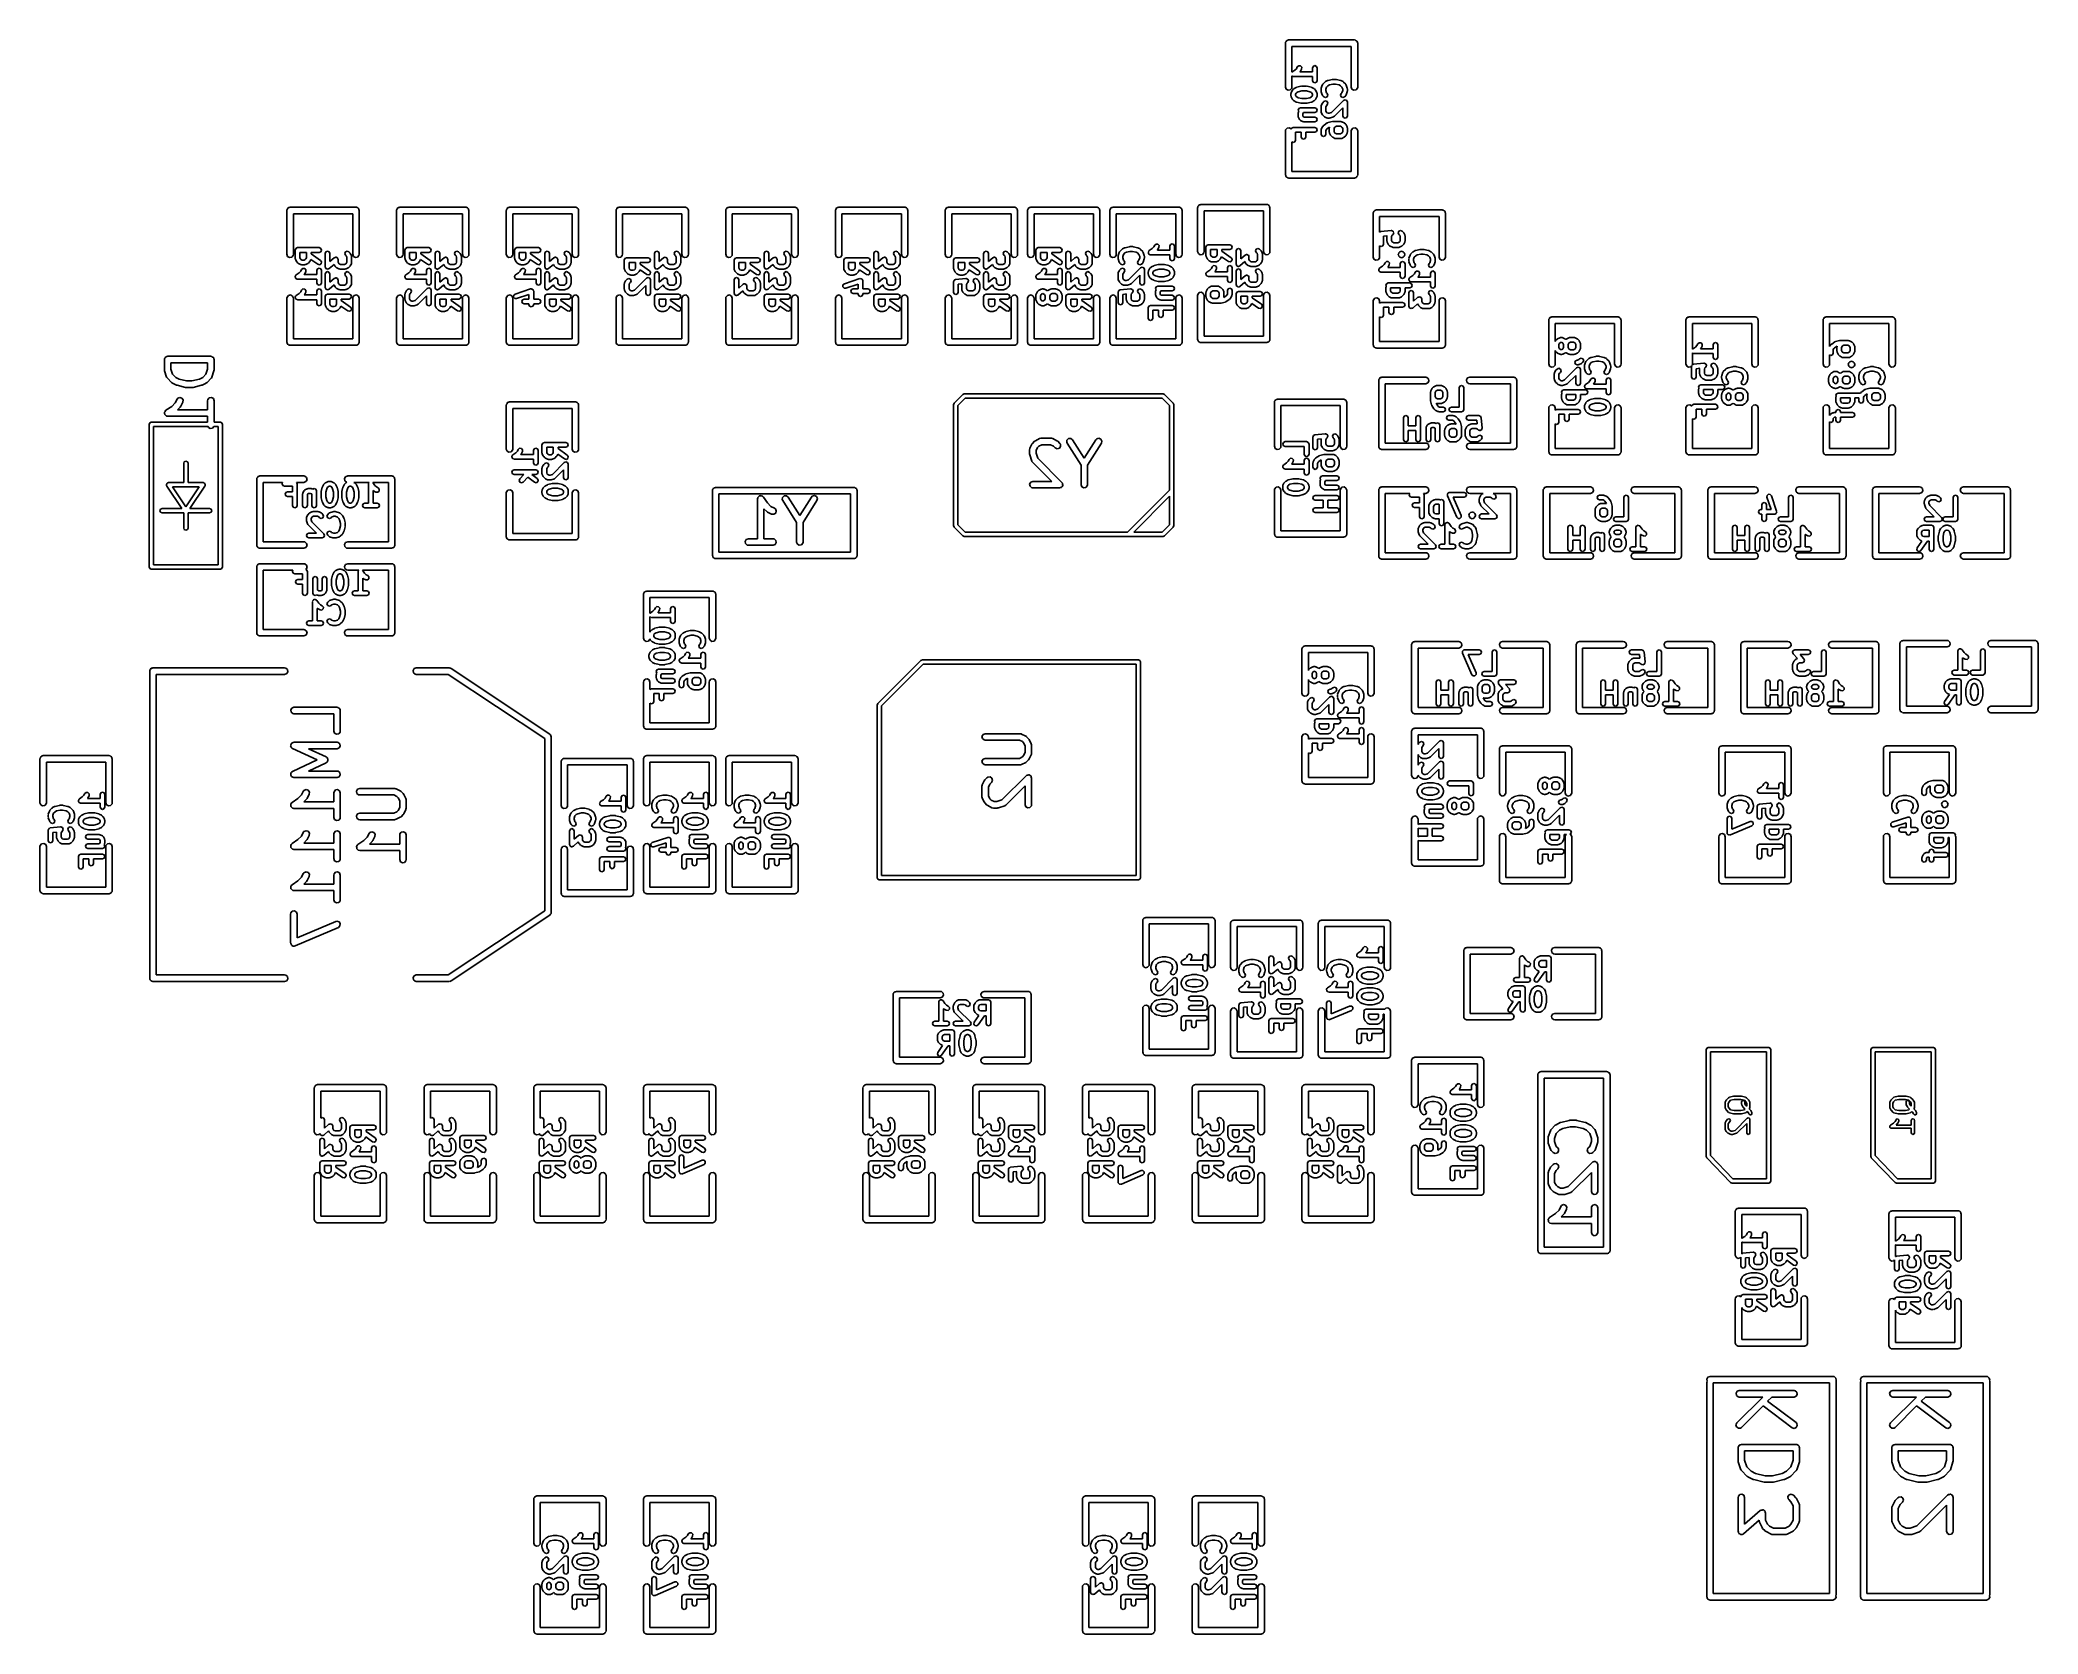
# Model space of a CAD drawing. Extents: x 0.19 to 2.01, y 0.04 to 1.49.
import ezdxf

# ---------------------------------------------------------------- set-up
doc = ezdxf.new("R2010")
doc.units = 0
doc.header["$MEASUREMENT"] = 0
doc.layers.add('BLACK', color=7, linetype='CONTINUOUS')

msp = doc.modelspace()

# ---------------------------------------------------------------- linework, layer by layer
at = {"layer": 'BLACK', "linetype": 'CONTINUOUS'}
for p, q in [((1.32705, 1.4875), (1.32711, 1.48788)), ((1.32705, 1.4475), (1.32705, 1.4875)), ((1.32709, 1.48801), (1.32716, 1.48813)), ((1.32711, 1.48788), (1.32709, 1.48801)), ((1.32716, 1.48813), (1.32723, 1.48851)), ((1.32723, 1.48851), (1.32772, 1.4891)), ((1.32772, 1.4891), (1.3281, 1.48976)), ((1.3281, 1.48976), (1.32835, 1.48985)), ((1.32835, 1.48985), (1.32852, 1.49006)), ((1.32852, 1.49006), (1.32928, 1.49019)), ((1.32928, 1.49019), (1.33, 1.49045)), ((1.33, 1.49045), (1.39, 1.49045)), ((1.38705, 1.48455), (1.33295, 1.48455)), ((1.33295, 1.48455), (1.33295, 1.46093)), ((1.38705, 1.4475), (1.38705, 1.48455)), ((1.39, 1.49045), (1.39038, 1.49039)), ((1.39038, 1.49039), (1.39051, 1.49041)), ((1.39051, 1.49041), (1.39063, 1.49034)), ((1.39063, 1.49034), (1.39101, 1.49027)), ((1.39101, 1.49027), (1.3916, 1.48978)), ((1.3916, 1.48978), (1.39226, 1.4894)), ((1.39226, 1.4894), (1.39235, 1.48915)), ((1.39235, 1.48915), (1.39256, 1.48898)), ((1.39256, 1.48898), (1.39269, 1.48822)), ((1.39269, 1.48822), (1.39295, 1.4875)), ((1.39295, 1.4875), (1.39295, 1.4475)), ((1.33295, 1.46093), (1.33302, 1.46102)), ((1.33327, 1.45748), (1.33295, 1.45761)), ((1.33295, 1.45761), (1.33295, 1.4475)), ((1.33302, 1.46102), (1.33566, 1.46278)), ((1.33379, 1.45713), (1.33327, 1.45748)), ((1.33401, 1.45717), (1.33379, 1.45713)), ((1.33421, 1.45709), (1.33401, 1.45717)), ((1.35176, 1.45709), (1.33421, 1.45709)), ((1.33566, 1.46278), (1.33714, 1.46426)), ((1.33714, 1.46426), (1.33792, 1.46583)), ((1.33792, 1.46583), (1.33916, 1.4669)), ((1.33916, 1.4669), (1.3408, 1.46679)), ((1.34042, 1.46147), (1.34034, 1.46139)), ((1.34034, 1.46139), (1.35176, 1.46139)), ((1.34056, 1.46179), (1.34042, 1.46147)), ((1.34083, 1.46203), (1.34056, 1.46179)), ((1.3408, 1.46679), (1.34188, 1.46554)), ((1.34176, 1.4639), (1.34083, 1.46203)), ((1.34188, 1.46554), (1.34176, 1.4639)), ((1.35176, 1.46486), (1.35239, 1.46638)), ((1.35176, 1.46139), (1.35176, 1.46486)), ((1.35176, 1.45361), (1.35176, 1.45709)), ((1.35239, 1.46638), (1.35391, 1.46701)), ((1.35391, 1.46701), (1.35543, 1.46638)), ((1.35543, 1.46638), (1.35606, 1.46486)), ((1.35606, 1.46486), (1.35606, 1.45361)), ((1.32774, 1.4456), (1.32705, 1.4475)), ((1.32949, 1.44459), (1.32774, 1.4456)), ((1.33148, 1.44494), (1.32949, 1.44459)), ((1.33277, 1.44649), (1.33148, 1.44494)), ((1.33206, 1.44141), (1.33225, 1.44187)), ((1.33206, 1.43954), (1.33206, 1.44141)), ((1.33225, 1.43907), (1.33206, 1.43954)), ((1.33225, 1.44187), (1.33229, 1.44237)), ((1.33229, 1.43857), (1.33225, 1.43907)), ((1.33229, 1.44237), (1.33323, 1.44425)), ((1.33323, 1.4367), (1.33229, 1.43857)), ((1.33295, 1.4475), (1.33277, 1.44649)), ((1.33323, 1.44425), (1.33349, 1.44448)), ((1.33349, 1.44448), (1.33363, 1.44481)), ((1.33363, 1.44481), (1.33457, 1.44575)), ((1.33457, 1.44575), (1.33489, 1.44588)), ((1.33489, 1.44588), (1.33513, 1.44615)), ((1.33513, 1.44615), (1.337, 1.44709)), ((1.33692, 1.44201), (1.33636, 1.4409)), ((1.33636, 1.4409), (1.33636, 1.44004)), ((1.33636, 1.44004), (1.33692, 1.43893)), ((1.33736, 1.44246), (1.33692, 1.44201)), ((1.33692, 1.43893), (1.33736, 1.43849)), ((1.337, 1.44709), (1.33725, 1.4471)), ((1.33725, 1.4471), (1.33744, 1.44725)), ((1.33871, 1.44314), (1.33736, 1.44246)), ((1.33744, 1.44725), (1.3412, 1.44819)), ((1.34198, 1.44395), (1.33871, 1.44314)), ((1.3412, 1.44819), (1.34146, 1.44815)), ((1.34146, 1.44815), (1.34172, 1.44825)), ((1.34172, 1.44825), (1.34641, 1.44825)), ((1.34614, 1.44395), (1.34198, 1.44395)), ((1.34941, 1.44314), (1.34614, 1.44395)), ((1.34641, 1.44825), (1.34666, 1.44815)), ((1.34666, 1.44815), (1.34693, 1.44819)), ((1.34693, 1.44819), (1.35068, 1.44725)), ((1.35076, 1.44246), (1.34941, 1.44314)), ((1.35068, 1.44725), (1.35088, 1.4471)), ((1.35121, 1.44201), (1.35076, 1.44246)), ((1.35076, 1.43849), (1.35121, 1.43893)), ((1.35088, 1.4471), (1.35112, 1.44709)), ((1.35112, 1.44709), (1.353, 1.44615)), ((1.35176, 1.4409), (1.35121, 1.44201)), ((1.35121, 1.43893), (1.35176, 1.44004)), ((1.35239, 1.45209), (1.35176, 1.45361)), ((1.35176, 1.44004), (1.35176, 1.4409)), ((1.35391, 1.45146), (1.35239, 1.45209)), ((1.353, 1.44615), (1.35323, 1.44588)), ((1.35323, 1.44588), (1.35356, 1.44575)), ((1.35356, 1.44575), (1.35449, 1.44481)), ((1.35543, 1.45209), (1.35391, 1.45146)), ((1.35449, 1.44481), (1.35463, 1.44448)), ((1.35463, 1.44448), (1.3549, 1.44425)), ((1.3549, 1.44425), (1.35583, 1.44237)), ((1.35583, 1.43857), (1.3549, 1.4367)), ((1.35606, 1.45361), (1.35543, 1.45209)), ((1.35583, 1.44237), (1.35587, 1.44187)), ((1.35587, 1.43907), (1.35583, 1.43857)), ((1.35587, 1.44187), (1.35606, 1.44141)), ((1.35606, 1.43954), (1.35587, 1.43907)), ((1.35606, 1.44141), (1.35606, 1.43954)), ((1.35956, 1.44579), (1.3597, 1.44612)), ((1.35956, 1.44392), (1.35956, 1.44579)), ((1.3597, 1.44359), (1.35956, 1.44392)), ((1.35967, 1.44647), (1.36061, 1.44929)), ((1.3597, 1.44612), (1.35967, 1.44647)), ((1.35967, 1.44324), (1.3597, 1.44359)), ((1.36061, 1.44042), (1.35967, 1.44324)), ((1.36061, 1.44929), (1.36094, 1.44967)), ((1.36094, 1.44004), (1.36061, 1.44042)), ((1.36094, 1.44967), (1.36113, 1.45013)), ((1.36113, 1.43958), (1.36094, 1.44004)), ((1.36113, 1.45013), (1.36301, 1.452)), ((1.36207, 1.43864), (1.36113, 1.43958)), ((1.36359, 1.43801), (1.36207, 1.43864)), ((1.36301, 1.452), (1.36333, 1.45214)), ((1.36333, 1.45214), (1.36356, 1.45241)), ((1.36356, 1.45241), (1.36544, 1.45334)), ((1.36511, 1.43864), (1.36359, 1.43801)), ((1.36453, 1.44745), (1.36386, 1.44544)), ((1.36386, 1.44544), (1.36386, 1.44427)), ((1.36386, 1.44427), (1.36453, 1.44226)), ((1.3658, 1.44872), (1.36453, 1.44745)), ((1.36453, 1.44226), (1.36511, 1.44168)), ((1.36511, 1.44168), (1.36574, 1.44016)), ((1.36574, 1.44016), (1.36511, 1.43864)), ((1.36544, 1.45334), (1.36568, 1.45336)), ((1.36568, 1.45336), (1.36588, 1.45351)), ((1.36715, 1.44939), (1.3658, 1.44872)), ((1.36588, 1.45351), (1.36963, 1.45445)), ((1.37042, 1.45021), (1.36715, 1.44939)), ((1.36963, 1.45445), (1.3699, 1.45441)), ((1.3699, 1.45441), (1.37015, 1.45451)), ((1.37015, 1.45451), (1.37297, 1.45451)), ((1.3727, 1.45021), (1.37042, 1.45021)), ((1.37597, 1.44939), (1.3727, 1.45021)), ((1.37297, 1.45451), (1.37322, 1.45441)), ((1.37322, 1.45441), (1.37349, 1.45445)), ((1.37349, 1.45445), (1.37724, 1.45351)), ((1.37732, 1.44872), (1.37597, 1.44939)), ((1.37724, 1.45351), (1.37744, 1.45336)), ((1.37859, 1.44745), (1.37732, 1.44872)), ((1.37739, 1.44016), (1.37802, 1.44168)), ((1.37802, 1.43864), (1.37739, 1.44016)), ((1.37744, 1.45336), (1.37768, 1.45334)), ((1.37768, 1.45334), (1.37956, 1.45241)), ((1.37802, 1.44168), (1.37859, 1.44226)), ((1.37954, 1.43801), (1.37802, 1.43864)), ((1.37926, 1.44544), (1.37859, 1.44745)), ((1.37859, 1.44226), (1.37926, 1.44427)), ((1.37926, 1.44427), (1.37926, 1.44544)), ((1.38106, 1.43864), (1.37954, 1.43801)), ((1.37956, 1.45241), (1.37979, 1.45214)), ((1.37979, 1.45214), (1.38012, 1.452)), ((1.38012, 1.452), (1.38199, 1.45013)), ((1.38199, 1.43958), (1.38106, 1.43864)), ((1.38199, 1.45013), (1.38219, 1.44967)), ((1.38219, 1.44004), (1.38199, 1.43958)), ((1.38219, 1.44967), (1.38251, 1.44929)), ((1.38251, 1.44042), (1.38219, 1.44004)), ((1.38251, 1.44929), (1.38345, 1.44647)), ((1.38345, 1.44324), (1.38251, 1.44042)), ((1.38345, 1.44647), (1.38343, 1.44612)), ((1.38343, 1.44612), (1.38356, 1.44579)), ((1.38356, 1.44392), (1.38343, 1.44359)), ((1.38343, 1.44359), (1.38345, 1.44324)), ((1.38356, 1.44579), (1.38356, 1.44392)), ((1.38774, 1.4456), (1.38705, 1.4475)), ((1.38949, 1.44459), (1.38774, 1.4456)), ((1.39148, 1.44494), (1.38949, 1.44459)), ((1.39277, 1.44649), (1.39148, 1.44494)), ((1.39295, 1.4475), (1.39277, 1.44649)), ((1.33349, 1.43647), (1.33323, 1.4367)), ((1.33363, 1.43614), (1.33349, 1.43647)), ((1.33457, 1.4352), (1.33363, 1.43614)), ((1.33489, 1.43507), (1.33457, 1.4352)), ((1.33513, 1.4348), (1.33489, 1.43507)), ((1.337, 1.43386), (1.33513, 1.4348)), ((1.33725, 1.43384), (1.337, 1.43386)), ((1.33744, 1.4337), (1.33725, 1.43384)), ((1.33736, 1.43849), (1.33871, 1.43781)), ((1.3412, 1.43276), (1.33744, 1.4337)), ((1.33863, 1.4264), (1.33926, 1.42792)), ((1.33915, 1.42514), (1.33863, 1.4264)), ((1.33863, 1.42359), (1.33882, 1.42405)), ((1.33863, 1.42077), (1.33863, 1.42359)), ((1.33882, 1.42031), (1.33863, 1.42077)), ((1.33871, 1.43781), (1.34198, 1.437)), ((1.33882, 1.42405), (1.33886, 1.42455)), ((1.33886, 1.41981), (1.33882, 1.42031)), ((1.33886, 1.42455), (1.33915, 1.42514)), ((1.33926, 1.42792), (1.34078, 1.42855)), ((1.34078, 1.42855), (1.35391, 1.42855)), ((1.34146, 1.4328), (1.3412, 1.43276)), ((1.34172, 1.4327), (1.34146, 1.4328)), ((1.34641, 1.4327), (1.34172, 1.4327)), ((1.34198, 1.437), (1.34614, 1.437)), ((1.34348, 1.42419), (1.34293, 1.42308)), ((1.34293, 1.42308), (1.34293, 1.42128)), ((1.34293, 1.42128), (1.34332, 1.4205)), ((1.34332, 1.4205), (1.3441, 1.42011)), ((1.34355, 1.42425), (1.34348, 1.42419)), ((1.35391, 1.42425), (1.34355, 1.42425)), ((1.34614, 1.437), (1.34941, 1.43781)), ((1.34666, 1.4328), (1.34641, 1.4327)), ((1.34693, 1.43276), (1.34666, 1.4328)), ((1.35068, 1.4337), (1.34693, 1.43276)), ((1.34941, 1.43781), (1.35076, 1.43849)), ((1.35088, 1.43384), (1.35068, 1.4337)), ((1.35112, 1.43386), (1.35088, 1.43384)), ((1.353, 1.4348), (1.35112, 1.43386)), ((1.35323, 1.43507), (1.353, 1.4348)), ((1.35356, 1.4352), (1.35323, 1.43507)), ((1.35449, 1.43614), (1.35356, 1.4352)), ((1.35391, 1.42855), (1.35543, 1.42792)), ((1.35543, 1.42488), (1.35391, 1.42425)), ((1.35463, 1.43647), (1.35449, 1.43614)), ((1.3549, 1.4367), (1.35463, 1.43647)), ((1.35543, 1.42792), (1.35606, 1.4264)), ((1.35606, 1.4264), (1.35543, 1.42488)), ((1.35956, 1.42985), (1.35975, 1.43031)), ((1.35956, 1.42515), (1.35956, 1.42985)), ((1.35975, 1.42469), (1.35956, 1.42515)), ((1.35975, 1.43031), (1.35979, 1.43081)), ((1.35979, 1.42419), (1.35975, 1.42469)), ((1.35979, 1.43081), (1.36073, 1.43268)), ((1.36073, 1.42232), (1.35979, 1.42419)), ((1.36073, 1.43268), (1.36099, 1.43291)), ((1.36099, 1.42209), (1.36073, 1.42232)), ((1.36099, 1.43291), (1.36113, 1.43324)), ((1.36113, 1.42176), (1.36099, 1.42209)), ((1.36113, 1.43324), (1.36207, 1.43418)), ((1.36207, 1.42082), (1.36113, 1.42176)), ((1.36207, 1.43418), (1.36359, 1.43481)), ((1.36239, 1.42068), (1.36207, 1.42082)), ((1.36263, 1.42042), (1.36239, 1.42068)), ((1.3645, 1.41948), (1.36263, 1.42042)), ((1.36359, 1.43481), (1.36511, 1.43418)), ((1.36442, 1.43045), (1.36386, 1.42934)), ((1.36386, 1.42934), (1.36386, 1.42566)), ((1.36386, 1.42566), (1.36442, 1.42455)), ((1.36511, 1.43114), (1.36442, 1.43045)), ((1.36442, 1.42455), (1.36486, 1.42411)), ((1.36486, 1.42411), (1.36597, 1.42355)), ((1.36511, 1.43418), (1.36574, 1.43266)), ((1.36574, 1.43266), (1.36511, 1.43114)), ((1.36597, 1.42355), (1.36699, 1.42355)), ((1.36699, 1.42355), (1.36899, 1.42422)), ((1.36899, 1.42422), (1.37989, 1.43512)), ((1.37121, 1.42063), (1.37083, 1.4203)), ((1.37167, 1.42082), (1.37121, 1.42063)), ((1.37926, 1.42841), (1.37167, 1.42082)), ((1.37926, 1.4214), (1.37926, 1.42841)), ((1.37989, 1.41988), (1.37926, 1.4214)), ((1.37989, 1.43512), (1.38141, 1.43575)), ((1.38141, 1.43575), (1.38293, 1.43512)), ((1.38293, 1.43512), (1.38356, 1.4336)), ((1.38356, 1.4214), (1.38293, 1.41988)), ((1.38356, 1.4336), (1.38356, 1.4214)), ((1.32705, 1.4075), (1.32723, 1.40851)), ((1.32705, 1.3675), (1.32705, 1.4075)), ((1.32723, 1.40851), (1.32852, 1.41006)), ((1.32852, 1.41006), (1.33051, 1.41041)), ((1.33051, 1.41041), (1.33226, 1.4094)), ((1.33226, 1.4094), (1.33233, 1.40922)), ((1.33233, 1.40922), (1.33269, 1.4101)), ((1.33269, 1.4101), (1.33421, 1.41073)), ((1.33421, 1.41073), (1.35391, 1.41073)), ((1.34144, 1.40643), (1.33636, 1.40643)), ((1.33636, 1.40643), (1.33636, 1.3992)), ((1.33979, 1.41794), (1.33886, 1.41981)), ((1.34031, 1.41749), (1.33979, 1.41794)), ((1.34076, 1.41697), (1.34031, 1.41749)), ((1.34263, 1.41604), (1.34076, 1.41697)), ((1.34144, 1.40201), (1.34144, 1.40643)), ((1.34313, 1.416), (1.34263, 1.41604)), ((1.34359, 1.41581), (1.34313, 1.416)), ((1.35391, 1.41581), (1.34359, 1.41581)), ((1.3441, 1.42011), (1.35391, 1.42011)), ((1.35391, 1.40643), (1.34574, 1.40643)), ((1.34574, 1.40643), (1.34574, 1.40201)), ((1.35391, 1.42011), (1.35543, 1.41948)), ((1.35543, 1.41644), (1.35391, 1.41581)), ((1.35391, 1.41073), (1.35543, 1.4101)), ((1.35543, 1.40706), (1.35391, 1.40643)), ((1.35543, 1.41948), (1.35606, 1.41796)), ((1.35606, 1.41796), (1.35543, 1.41644)), ((1.35543, 1.4101), (1.35606, 1.40858)), ((1.35606, 1.40858), (1.35543, 1.40706)), ((1.35956, 1.40827), (1.35975, 1.40873)), ((1.35956, 1.40452), (1.35956, 1.40827)), ((1.36019, 1.403), (1.35956, 1.40452)), ((1.35975, 1.40873), (1.35979, 1.40923)), ((1.35979, 1.40923), (1.36073, 1.41111)), ((1.36171, 1.40237), (1.36019, 1.403)), ((1.36073, 1.41111), (1.36099, 1.41134)), ((1.36099, 1.41134), (1.36113, 1.41167)), ((1.36113, 1.41167), (1.36207, 1.4126)), ((1.36323, 1.403), (1.36171, 1.40237)), ((1.36207, 1.4126), (1.36227, 1.41269)), ((1.36227, 1.41269), (1.3624, 1.41287)), ((1.3624, 1.41287), (1.36521, 1.41475)), ((1.36386, 1.40452), (1.36323, 1.403)), ((1.36442, 1.40887), (1.36386, 1.40776)), ((1.36386, 1.40776), (1.36386, 1.40452)), ((1.36496, 1.40941), (1.36442, 1.40887)), ((1.365, 1.41944), (1.3645, 1.41948)), ((1.36728, 1.41096), (1.36496, 1.40941)), ((1.36546, 1.41925), (1.365, 1.41944)), ((1.36521, 1.41475), (1.36558, 1.41482)), ((1.36734, 1.41925), (1.36546, 1.41925)), ((1.36558, 1.41482), (1.36588, 1.41505)), ((1.36588, 1.41505), (1.36963, 1.41598)), ((1.36707, 1.41015), (1.36726, 1.41061)), ((1.36707, 1.40639), (1.36707, 1.41015)), ((1.36726, 1.40593), (1.36707, 1.40639)), ((1.36726, 1.41061), (1.36728, 1.41096)), ((1.36729, 1.40543), (1.36726, 1.40593)), ((1.36823, 1.40356), (1.36729, 1.40543)), ((1.36767, 1.41939), (1.36734, 1.41925)), ((1.36802, 1.41936), (1.36767, 1.41939)), ((1.37083, 1.4203), (1.36802, 1.41936)), ((1.3685, 1.40332), (1.36823, 1.40356)), ((1.36863, 1.403), (1.3685, 1.40332)), ((1.36957, 1.40206), (1.36863, 1.403)), ((1.36963, 1.41598), (1.3699, 1.41594)), ((1.3699, 1.41594), (1.37015, 1.41605)), ((1.37015, 1.41605), (1.37766, 1.41605)), ((1.37192, 1.41075), (1.37137, 1.40964)), ((1.37137, 1.40964), (1.37137, 1.4069)), ((1.37137, 1.4069), (1.37192, 1.40579)), ((1.37237, 1.41119), (1.37192, 1.41075)), ((1.37192, 1.40579), (1.37237, 1.40535)), ((1.37348, 1.41175), (1.37237, 1.41119)), ((1.37237, 1.40535), (1.37348, 1.40479)), ((1.37715, 1.41175), (1.37348, 1.41175)), ((1.37348, 1.40479), (1.37715, 1.40479)), ((1.37826, 1.41119), (1.37715, 1.41175)), ((1.37715, 1.40479), (1.37826, 1.40535)), ((1.37766, 1.41605), (1.37812, 1.41586)), ((1.37812, 1.41586), (1.37862, 1.41582)), ((1.37871, 1.41075), (1.37826, 1.41119)), ((1.37826, 1.40535), (1.37871, 1.40579)), ((1.37862, 1.41582), (1.3805, 1.41488)), ((1.37926, 1.40964), (1.37871, 1.41075)), ((1.37871, 1.40579), (1.37926, 1.4069)), ((1.37926, 1.4069), (1.37926, 1.40964)), ((1.38141, 1.41925), (1.37989, 1.41988)), ((1.3805, 1.41488), (1.38073, 1.41462)), ((1.38073, 1.41462), (1.38106, 1.41448)), ((1.38106, 1.41448), (1.38199, 1.41354)), ((1.38199, 1.403), (1.38106, 1.40206)), ((1.38293, 1.41988), (1.38141, 1.41925)), ((1.38199, 1.41354), (1.38213, 1.41321)), ((1.38213, 1.40332), (1.38199, 1.403)), ((1.38213, 1.41321), (1.3824, 1.41298)), ((1.3824, 1.40356), (1.38213, 1.40332)), ((1.3824, 1.41298), (1.38333, 1.41111)), ((1.38333, 1.40543), (1.3824, 1.40356)), ((1.38333, 1.41111), (1.38337, 1.41061)), ((1.38337, 1.40593), (1.38333, 1.40543)), ((1.38337, 1.41061), (1.38356, 1.41015)), ((1.38356, 1.40639), (1.38337, 1.40593)), ((1.38356, 1.41015), (1.38356, 1.40639)), ((1.38705, 1.4075), (1.38723, 1.40851)), ((1.38705, 1.37045), (1.38705, 1.4075)), ((1.38723, 1.40851), (1.38852, 1.41006)), ((1.38852, 1.41006), (1.39051, 1.41041)), ((1.39051, 1.41041), (1.39226, 1.4094)), ((1.39226, 1.4094), (1.39295, 1.4075)), ((1.39295, 1.4075), (1.39295, 1.3675)), ((1.33421, 1.39705), (1.33295, 1.39757)), ((1.33295, 1.39757), (1.33295, 1.37045)), ((1.33573, 1.39768), (1.33421, 1.39705)), ((1.33636, 1.3992), (1.33573, 1.39768)), ((1.34207, 1.40049), (1.34144, 1.40201)), ((1.34359, 1.39986), (1.34207, 1.40049)), ((1.34511, 1.40049), (1.34359, 1.39986)), ((1.34574, 1.40201), (1.34511, 1.40049)), ((1.3699, 1.40192), (1.36957, 1.40206)), ((1.37013, 1.40166), (1.3699, 1.40192)), ((1.37201, 1.40072), (1.37013, 1.40166)), ((1.37251, 1.40068), (1.37201, 1.40072)), ((1.37297, 1.40049), (1.37251, 1.40068)), ((1.37766, 1.40049), (1.37297, 1.40049)), ((1.37812, 1.40068), (1.37766, 1.40049)), ((1.37862, 1.40072), (1.37812, 1.40068)), ((1.3805, 1.40166), (1.37862, 1.40072)), ((1.38073, 1.40192), (1.3805, 1.40166)), ((1.38106, 1.40206), (1.38073, 1.40192)), ((1.32731, 1.36678), (1.32705, 1.3675)), ((1.32744, 1.36602), (1.32731, 1.36678)), ((1.32765, 1.36585), (1.32744, 1.36602)), ((1.32774, 1.3656), (1.32765, 1.36585)), ((1.33295, 1.37045), (1.38705, 1.37045)), ((1.39228, 1.3659), (1.3919, 1.36524)), ((1.39277, 1.36649), (1.39228, 1.3659)), ((1.39284, 1.36687), (1.39277, 1.36649)), ((1.39291, 1.36699), (1.39284, 1.36687)), ((1.39295, 1.3675), (1.39289, 1.36712)), ((1.39289, 1.36712), (1.39291, 1.36699)), ((1.3284, 1.36522), (1.32774, 1.3656)), ((1.32899, 1.36473), (1.3284, 1.36522)), ((1.32937, 1.36466), (1.32899, 1.36473)), ((1.32949, 1.36459), (1.32937, 1.36466)), ((1.32962, 1.36461), (1.32949, 1.36459)), ((1.33, 1.36455), (1.32962, 1.36461)), ((1.39, 1.36455), (1.33, 1.36455)), ((1.39072, 1.36481), (1.39, 1.36455)), ((1.39148, 1.36494), (1.39072, 1.36481)), ((1.39165, 1.36515), (1.39148, 1.36494)), ((1.3919, 1.36524), (1.39165, 1.36515)), ((0.417047, 1.335), (0.417115, 1.33538)), ((0.417047, 1.295), (0.417047, 1.335)), ((0.417092, 1.33551), (0.417158, 1.33563)), ((0.417115, 1.33538), (0.417092, 1.33551)), ((0.417158, 1.33563), (0.417225, 1.33601)), ((0.417225, 1.33601), (0.417718, 1.3366)), ((0.417718, 1.3366), (0.418102, 1.33726)), ((0.418102, 1.33726), (0.418352, 1.33735)), ((0.418352, 1.33735), (0.418524, 1.33756)), ((0.418524, 1.33756), (0.419279, 1.33769)), ((0.419279, 1.33769), (0.42, 1.33795)), ((0.42, 1.33795), (0.48, 1.33795)), ((0.477047, 1.33205), (0.422953, 1.33205)), ((0.422953, 1.33205), (0.422953, 1.295)), ((0.477047, 1.295), (0.477047, 1.33205)), ((0.48, 1.33795), (0.480384, 1.33789)), ((0.480384, 1.33789), (0.480513, 1.33791)), ((0.480513, 1.33791), (0.480626, 1.33784)), ((0.480626, 1.33784), (0.48101, 1.33777)), ((0.48101, 1.33777), (0.481598, 1.33728)), ((0.481598, 1.33728), (0.482262, 1.3369)), ((0.482262, 1.3369), (0.482353, 1.33665)), ((0.482353, 1.33665), (0.482557, 1.33648)), ((0.482557, 1.33648), (0.48269, 1.33572)), ((0.48269, 1.33572), (0.482953, 1.335)), ((0.482953, 1.335), (0.482953, 1.295)), ((0.517047, 1.335), (0.517115, 1.33538)), ((0.517047, 1.295), (0.517047, 1.335)), ((0.517092, 1.33551), (0.517158, 1.33563)), ((0.517115, 1.33538), (0.517092, 1.33551)), ((0.517158, 1.33563), (0.517225, 1.33601)), ((0.517225, 1.33601), (0.517718, 1.3366)), ((0.517718, 1.3366), (0.518102, 1.33726)), ((0.518102, 1.33726), (0.518352, 1.33735)), ((0.518352, 1.33735), (0.518524, 1.33756)), ((0.518524, 1.33756), (0.519279, 1.33769)), ((0.519279, 1.33769), (0.52, 1.33795)), ((0.52, 1.33795), (0.58, 1.33795)), ((0.577047, 1.33205), (0.522953, 1.33205)), ((0.522953, 1.33205), (0.522953, 1.295)), ((0.577047, 1.295), (0.577047, 1.33205)), ((0.58, 1.33795), (0.580384, 1.33789)), ((0.580384, 1.33789), (0.580513, 1.33791)), ((0.580513, 1.33791), (0.580626, 1.33784)), ((0.580626, 1.33784), (0.58101, 1.33777)), ((0.58101, 1.33777), (0.581598, 1.33728)), ((0.581598, 1.33728), (0.582262, 1.3369)), ((0.582262, 1.3369), (0.582353, 1.33665)), ((0.582353, 1.33665), (0.582557, 1.33648)), ((0.582557, 1.33648), (0.58269, 1.33572)), ((0.58269, 1.33572), (0.582953, 1.335)), ((0.582953, 1.335), (0.582953, 1.295)), ((0.617047, 1.335), (0.617115, 1.33538)), ((0.617047, 1.295), (0.617047, 1.335)), ((0.617092, 1.33551), (0.617158, 1.33563)), ((0.617115, 1.33538), (0.617092, 1.33551)), ((0.617158, 1.33563), (0.617225, 1.33601)), ((0.617225, 1.33601), (0.617718, 1.3366)), ((0.617718, 1.3366), (0.618102, 1.33726)), ((0.618102, 1.33726), (0.618352, 1.33735)), ((0.618352, 1.33735), (0.618524, 1.33756)), ((0.618524, 1.33756), (0.619279, 1.33769)), ((0.619279, 1.33769), (0.62, 1.33795)), ((0.62, 1.33795), (0.68, 1.33795)), ((0.677047, 1.33205), (0.622953, 1.33205)), ((0.622953, 1.33205), (0.622953, 1.295)), ((0.677047, 1.295), (0.677047, 1.33205)), ((0.68, 1.33795), (0.680384, 1.33789)), ((0.680384, 1.33789), (0.680513, 1.33791)), ((0.680513, 1.33791), (0.680626, 1.33784)), ((0.680626, 1.33784), (0.68101, 1.33777)), ((0.68101, 1.33777), (0.681598, 1.33728)), ((0.681598, 1.33728), (0.682262, 1.3369)), ((0.682262, 1.3369), (0.682353, 1.33665)), ((0.682353, 1.33665), (0.682557, 1.33648)), ((0.682557, 1.33648), (0.68269, 1.33572)), ((0.68269, 1.33572), (0.682953, 1.335)), ((0.682953, 1.335), (0.682953, 1.295)), ((0.717047, 1.335), (0.717115, 1.33538)), ((0.717047, 1.295), (0.717047, 1.335)), ((0.717092, 1.33551), (0.717158, 1.33563)), ((0.717115, 1.33538), (0.717092, 1.33551)), ((0.717158, 1.33563), (0.717225, 1.33601)), ((0.717225, 1.33601), (0.717718, 1.3366)), ((0.717718, 1.3366), (0.718102, 1.33726)), ((0.718102, 1.33726), (0.718352, 1.33735)), ((0.718352, 1.33735), (0.718524, 1.33756)), ((0.718524, 1.33756), (0.719279, 1.33769)), ((0.719279, 1.33769), (0.72, 1.33795)), ((0.72, 1.33795), (0.78, 1.33795)), ((0.777047, 1.33205), (0.722953, 1.33205)), ((0.722953, 1.33205), (0.722953, 1.295)), ((0.777047, 1.295), (0.777047, 1.33205)), ((0.78, 1.33795), (0.780384, 1.33789)), ((0.780384, 1.33789), (0.780513, 1.33791)), ((0.780513, 1.33791), (0.780626, 1.33784)), ((0.780626, 1.33784), (0.78101, 1.33777)), ((0.78101, 1.33777), (0.781598, 1.33728)), ((0.781598, 1.33728), (0.782262, 1.3369)), ((0.782262, 1.3369), (0.782353, 1.33665)), ((0.782353, 1.33665), (0.782557, 1.33648)), ((0.782557, 1.33648), (0.78269, 1.33572)), ((0.78269, 1.33572), (0.782953, 1.335)), ((0.782953, 1.335), (0.782953, 1.295)), ((0.817047, 1.335), (0.817115, 1.33538)), ((0.817047, 1.295), (0.817047, 1.335)), ((0.817092, 1.33551), (0.817158, 1.33563)), ((0.817115, 1.33538), (0.817092, 1.33551)), ((0.817158, 1.33563), (0.817225, 1.33601)), ((0.817225, 1.33601), (0.817718, 1.3366)), ((0.817718, 1.3366), (0.818102, 1.33726)), ((0.818102, 1.33726), (0.818352, 1.33735)), ((0.818352, 1.33735), (0.818524, 1.33756)), ((0.818524, 1.33756), (0.819279, 1.33769)), ((0.819279, 1.33769), (0.82, 1.33795)), ((0.82, 1.33795), (0.88, 1.33795)), ((0.877047, 1.33205), (0.822953, 1.33205)), ((0.822953, 1.33205), (0.822953, 1.295)), ((0.877047, 1.295), (0.877047, 1.33205)), ((0.88, 1.33795), (0.880384, 1.33789)), ((0.880384, 1.33789), (0.880513, 1.33791)), ((0.880513, 1.33791), (0.880626, 1.33784)), ((0.880626, 1.33784), (0.88101, 1.33777)), ((0.88101, 1.33777), (0.881598, 1.33728)), ((0.881598, 1.33728), (0.882262, 1.3369)), ((0.882262, 1.3369), (0.882353, 1.33665)), ((0.882353, 1.33665), (0.882557, 1.33648)), ((0.882557, 1.33648), (0.88269, 1.33572)), ((0.88269, 1.33572), (0.882953, 1.335)), ((0.882953, 1.335), (0.882953, 1.295)), ((0.917047, 1.335), (0.917115, 1.33538)), ((0.917047, 1.295), (0.917047, 1.335)), ((0.917092, 1.33551), (0.917158, 1.33563)), ((0.917115, 1.33538), (0.917092, 1.33551)), ((0.917158, 1.33563), (0.917225, 1.33601)), ((0.917225, 1.33601), (0.917718, 1.3366)), ((0.917718, 1.3366), (0.918102, 1.33726)), ((0.918102, 1.33726), (0.918352, 1.33735)), ((0.918352, 1.33735), (0.918524, 1.33756)), ((0.918524, 1.33756), (0.919279, 1.33769)), ((0.919279, 1.33769), (0.92, 1.33795)), ((0.92, 1.33795), (0.98, 1.33795)), ((0.977047, 1.33205), (0.922953, 1.33205)), ((0.922953, 1.33205), (0.922953, 1.295)), ((0.977047, 1.295), (0.977047, 1.33205)), ((0.98, 1.33795), (0.980384, 1.33789)), ((0.980384, 1.33789), (0.980513, 1.33791)), ((0.980513, 1.33791), (0.980626, 1.33784)), ((0.980626, 1.33784), (0.98101, 1.33777)), ((0.98101, 1.33777), (0.981598, 1.33728)), ((0.981598, 1.33728), (0.982262, 1.3369)), ((0.982262, 1.3369), (0.982353, 1.33665)), ((0.982353, 1.33665), (0.982557, 1.33648)), ((0.982557, 1.33648), (0.98269, 1.33572)), ((0.98269, 1.33572), (0.982953, 1.335)), ((0.982953, 1.335), (0.982953, 1.295)), ((1.01705, 1.335), (1.01711, 1.33538)), ((1.01705, 1.295), (1.01705, 1.335)), ((1.01709, 1.33551), (1.01716, 1.33563)), ((1.01711, 1.33538), (1.01709, 1.33551)), ((1.01716, 1.33563), (1.01723, 1.33601)), ((1.01723, 1.33601), (1.01772, 1.3366)), ((1.01772, 1.3366), (1.0181, 1.33726)), ((1.0181, 1.33726), (1.01835, 1.33735)), ((1.01835, 1.33735), (1.01852, 1.33756)), ((1.01852, 1.33756), (1.01928, 1.33769)), ((1.01928, 1.33769), (1.02, 1.33795)), ((1.02, 1.33795), (1.08, 1.33795)), ((1.07705, 1.33205), (1.02295, 1.33205)), ((1.02295, 1.33205), (1.02295, 1.295)), ((1.07705, 1.295), (1.07705, 1.33205)), ((1.08, 1.33795), (1.08038, 1.33789)), ((1.08038, 1.33789), (1.08051, 1.33791)), ((1.08051, 1.33791), (1.08063, 1.33784)), ((1.08063, 1.33784), (1.08101, 1.33777)), ((1.08101, 1.33777), (1.0816, 1.33728)), ((1.0816, 1.33728), (1.08226, 1.3369)), ((1.08226, 1.3369), (1.08235, 1.33665)), ((1.08235, 1.33665), (1.08256, 1.33648)), ((1.08256, 1.33648), (1.08269, 1.33572)), ((1.08269, 1.33572), (1.08295, 1.335)), ((1.08295, 1.335), (1.08295, 1.295)), ((1.09205, 1.335), (1.09211, 1.33538)), ((1.09205, 1.295), (1.09205, 1.335)), ((1.09209, 1.33551), (1.09216, 1.33563)), ((1.09211, 1.33538), (1.09209, 1.33551)), ((1.09216, 1.33563), (1.09223, 1.33601)), ((1.09223, 1.33601), (1.09272, 1.3366)), ((1.09272, 1.3366), (1.0931, 1.33726)), ((1.0931, 1.33726), (1.09335, 1.33735)), ((1.09335, 1.33735), (1.09352, 1.33756)), ((1.09352, 1.33756), (1.09428, 1.33769)), ((1.09428, 1.33769), (1.095, 1.33795)), ((1.095, 1.33795), (1.155, 1.33795)), ((1.15205, 1.33205), (1.09795, 1.33205)), ((1.09795, 1.33205), (1.09795, 1.295)), ((1.15205, 1.295), (1.15205, 1.33205)), ((1.155, 1.33795), (1.15538, 1.33789)), ((1.15538, 1.33789), (1.15551, 1.33791)), ((1.15551, 1.33791), (1.15563, 1.33784)), ((1.15563, 1.33784), (1.15601, 1.33777)), ((1.15601, 1.33777), (1.1566, 1.33728)), ((1.1566, 1.33728), (1.15726, 1.3369)), ((1.15726, 1.3369), (1.15735, 1.33665)), ((1.15735, 1.33665), (1.15756, 1.33648)), ((1.15756, 1.33648), (1.15769, 1.33572)), ((1.15769, 1.33572), (1.15795, 1.335)), ((1.15795, 1.335), (1.15795, 1.295)), ((1.16705, 1.335), (1.16711, 1.33538)), ((1.16705, 1.295), (1.16705, 1.335)), ((1.16709, 1.33551), (1.16716, 1.33563)), ((1.16711, 1.33538), (1.16709, 1.33551)), ((1.16716, 1.33563), (1.16723, 1.33601)), ((1.16723, 1.33601), (1.16772, 1.3366)), ((1.16772, 1.3366), (1.1681, 1.33726)), ((1.1681, 1.33726), (1.16835, 1.33735)), ((1.16835, 1.33735), (1.16852, 1.33756)), ((1.16852, 1.33756), (1.16928, 1.33769)), ((1.16928, 1.33769), (1.17, 1.33795)), ((1.17, 1.33795), (1.23, 1.33795)), ((1.22705, 1.33205), (1.17295, 1.33205)), ((1.17295, 1.33205), (1.17295, 1.295)), ((1.22705, 1.295), (1.22705, 1.33205)), ((1.23, 1.33795), (1.23038, 1.33789)), ((1.23038, 1.33789), (1.23051, 1.33791)), ((1.23051, 1.33791), (1.23063, 1.33784)), ((1.23063, 1.33784), (1.23101, 1.33777)), ((1.23101, 1.33777), (1.2316, 1.33728)), ((1.2316, 1.33728), (1.23226, 1.3369)), ((1.23226, 1.3369), (1.23235, 1.33665)), ((1.23235, 1.33665), (1.23256, 1.33648)), ((1.23256, 1.33648), (1.23269, 1.33572)), ((1.23269, 1.33572), (1.23295, 1.335)), ((1.23295, 1.335), (1.23295, 1.295)), ((1.24705, 1.3375), (1.24711, 1.33788)), ((1.24705, 1.2975), (1.24705, 1.3375)), ((1.24709, 1.33801), (1.24716, 1.33813)), ((1.24711, 1.33788), (1.24709, 1.33801)), ((1.24716, 1.33813), (1.24723, 1.33851)), ((1.24723, 1.33851), (1.24772, 1.3391)), ((1.24772, 1.3391), (1.2481, 1.33976)), ((1.2481, 1.33976), (1.24835, 1.33985)), ((1.24835, 1.33985), (1.24852, 1.34006)), ((1.24852, 1.34006), (1.24928, 1.34019)), ((1.24928, 1.34019), (1.25, 1.34045)), ((1.25, 1.34045), (1.31, 1.34045)), ((1.30705, 1.33455), (1.25295, 1.33455)), ((1.25295, 1.33455), (1.25295, 1.2975)), ((1.30705, 1.2975), (1.30705, 1.33455)), ((1.31, 1.34045), (1.31038, 1.34039)), ((1.31038, 1.34039), (1.31051, 1.34041)), ((1.31051, 1.34041), (1.31063, 1.34034)), ((1.31063, 1.34034), (1.31101, 1.34027)), ((1.31101, 1.34027), (1.3116, 1.33978)), ((1.3116, 1.33978), (1.31226, 1.3394)), ((1.31226, 1.3394), (1.31235, 1.33915)), ((1.31235, 1.33915), (1.31256, 1.33898)), ((1.31256, 1.33898), (1.31269, 1.33822)), ((1.31269, 1.33822), (1.31295, 1.3375)), ((1.31295, 1.3375), (1.31295, 1.2975)), ((1.40705, 1.3325), (1.40711, 1.33288)), ((1.40705, 1.2925), (1.40705, 1.3325)), ((1.40709, 1.33301), (1.40716, 1.33313)), ((1.40711, 1.33288), (1.40709, 1.33301)), ((1.40716, 1.33313), (1.40723, 1.33351)), ((1.40723, 1.33351), (1.40772, 1.3341)), ((1.40772, 1.3341), (1.4081, 1.33476)), ((1.4081, 1.33476), (1.40835, 1.33485)), ((1.40835, 1.33485), (1.40852, 1.33506)), ((1.40852, 1.33506), (1.40928, 1.33519)), ((1.40928, 1.33519), (1.41, 1.33545)), ((1.41, 1.33545), (1.47, 1.33545)), ((1.46705, 1.32955), (1.41295, 1.32955)), ((1.41295, 1.32955), (1.41295, 1.31525)), ((1.46705, 1.2925), (1.46705, 1.32955)), ((1.47, 1.33545), (1.47038, 1.33539)), ((1.47038, 1.33539), (1.47051, 1.33541)), ((1.47051, 1.33541), (1.47063, 1.33534)), ((1.47063, 1.33534), (1.47101, 1.33527)), ((1.47101, 1.33527), (1.4716, 1.33478)), ((1.4716, 1.33478), (1.47226, 1.3344)), ((1.47226, 1.3344), (1.47235, 1.33415)), ((1.47235, 1.33415), (1.47256, 1.33398)), ((1.47256, 1.33398), (1.47269, 1.33322)), ((1.47269, 1.33322), (1.47295, 1.3325)), ((1.47295, 1.3325), (1.47295, 1.2925)), ((1.41295, 1.31525), (1.41336, 1.31541)), ((1.41336, 1.31541), (1.414, 1.31576)), ((1.414, 1.31576), (1.42338, 1.31669)), ((1.41968, 1.312), (1.41636, 1.31167)), ((1.41636, 1.31167), (1.41636, 1.30424)), ((1.41957, 1.31174), (1.41968, 1.312)), ((1.41957, 1.30705), (1.41957, 1.31174)), ((1.42338, 1.31669), (1.42349, 1.31666)), ((1.42349, 1.31666), (1.42359, 1.3167)), ((1.42359, 1.3167), (1.42426, 1.31643)), ((1.42442, 1.31234), (1.42387, 1.31123)), ((1.42387, 1.31123), (1.42387, 1.30756)), ((1.42426, 1.31643), (1.42495, 1.31622)), ((1.42511, 1.31303), (1.42442, 1.31234)), ((1.42495, 1.31622), (1.42501, 1.31612)), ((1.42501, 1.31612), (1.42511, 1.31607)), ((1.42511, 1.31607), (1.42539, 1.31541)), ((1.42516, 1.31314), (1.42511, 1.31303)), ((1.42526, 1.31319), (1.42516, 1.31314)), ((1.42547, 1.31389), (1.42526, 1.31319)), ((1.42539, 1.31541), (1.42573, 1.31477)), ((1.42574, 1.31455), (1.42547, 1.31389)), ((1.42573, 1.31477), (1.4257, 1.31466)), ((1.4257, 1.31466), (1.42574, 1.31455)), ((1.42989, 1.31455), (1.43052, 1.31607)), ((1.43052, 1.31303), (1.42989, 1.31455)), ((1.43052, 1.31607), (1.43204, 1.3167)), ((1.43121, 1.31234), (1.43052, 1.31303)), ((1.43176, 1.31123), (1.43121, 1.31234)), ((1.43176, 1.30756), (1.43176, 1.31123)), ((1.43204, 1.3167), (1.43356, 1.31607)), ((1.43356, 1.31607), (1.43449, 1.31514)), ((1.43449, 1.31514), (1.43463, 1.31481)), ((1.43463, 1.31481), (1.4349, 1.31458)), ((1.4349, 1.31458), (1.43583, 1.3127)), ((1.43583, 1.3127), (1.43587, 1.3122)), ((1.43587, 1.3122), (1.43606, 1.31174)), ((1.43606, 1.31174), (1.43606, 1.30705)), ((0.417738, 1.2931), (0.417047, 1.295)), ((0.419487, 1.29209), (0.417738, 1.2931)), ((0.422775, 1.29399), (0.421476, 1.29244)), ((0.422953, 1.295), (0.422775, 1.29399)), ((0.424562, 1.29892), (0.425192, 1.30044)), ((0.424562, 1.29142), (0.424562, 1.29892)), ((0.425192, 1.30044), (0.426712, 1.30107)), ((0.426712, 1.30107), (0.446412, 1.30107)), ((0.428862, 1.29677), (0.428862, 1.29192)), ((0.434881, 1.29677), (0.428862, 1.29677)), ((0.434881, 1.29192), (0.434881, 1.29677)), ((0.446412, 1.29677), (0.439181, 1.29677)), ((0.439181, 1.29677), (0.439181, 1.29535)), ((0.439181, 1.29535), (0.447645, 1.28943)), ((0.446412, 1.30107), (0.447932, 1.30044)), ((0.447932, 1.2974), (0.446412, 1.29677)), ((0.447932, 1.30044), (0.448562, 1.29892)), ((0.448562, 1.29892), (0.447932, 1.2974)), ((0.452062, 1.2958), (0.452692, 1.29732)), ((0.452062, 1.2836), (0.452062, 1.2958)), ((0.452692, 1.29732), (0.454212, 1.29795)), ((0.454212, 1.29795), (0.455732, 1.29732)), ((0.455732, 1.29732), (0.456362, 1.2958)), ((0.456362, 1.2958), (0.456362, 1.28834)), ((0.469886, 1.2958), (0.470515, 1.29732)), ((0.470515, 1.29428), (0.469886, 1.2958)), ((0.470515, 1.29732), (0.472036, 1.29795)), ((0.471207, 1.29359), (0.470515, 1.29428)), ((0.471762, 1.29248), (0.471207, 1.29359)), ((0.472036, 1.29795), (0.473556, 1.29732)), ((0.473556, 1.29732), (0.474494, 1.29638)), ((0.474494, 1.29638), (0.474629, 1.29605)), ((0.474629, 1.29605), (0.474897, 1.29582)), ((0.474897, 1.29582), (0.475835, 1.29394)), ((0.475835, 1.29394), (0.47587, 1.29345)), ((0.47587, 1.29345), (0.476062, 1.29298)), ((0.476062, 1.29298), (0.476062, 1.28735)), ((0.477738, 1.2931), (0.477047, 1.295)), ((0.479487, 1.29209), (0.477738, 1.2931)), ((0.482775, 1.29399), (0.481476, 1.29244)), ((0.482953, 1.295), (0.482775, 1.29399)), ((0.517738, 1.2931), (0.517047, 1.295)), ((0.519487, 1.29209), (0.517738, 1.2931)), ((0.522775, 1.29399), (0.521476, 1.29244)), ((0.522953, 1.295), (0.522775, 1.29399)), ((0.524562, 1.29892), (0.525192, 1.30044)), ((0.524562, 1.29142), (0.524562, 1.29892)), ((0.525192, 1.30044), (0.526712, 1.30107)), ((0.526712, 1.30107), (0.546412, 1.30107)), ((0.528862, 1.29677), (0.528862, 1.29192)), ((0.534881, 1.29677), (0.528862, 1.29677)), ((0.534881, 1.29192), (0.534881, 1.29677)), ((0.546412, 1.29677), (0.539181, 1.29677)), ((0.539181, 1.29677), (0.539181, 1.29535)), ((0.539181, 1.29535), (0.547645, 1.28943)), ((0.546412, 1.30107), (0.547932, 1.30044)), ((0.547932, 1.2974), (0.546412, 1.29677)), ((0.547932, 1.30044), (0.548562, 1.29892)), ((0.548562, 1.29892), (0.547932, 1.2974)), ((0.552062, 1.2958), (0.552692, 1.29732)), ((0.552062, 1.2836), (0.552062, 1.2958)), ((0.552692, 1.29732), (0.554212, 1.29795)), ((0.554212, 1.29795), (0.555732, 1.29732)), ((0.555732, 1.29732), (0.556362, 1.2958)), ((0.556362, 1.2958), (0.556362, 1.28834)), ((0.569886, 1.2958), (0.570515, 1.29732)), ((0.570515, 1.29428), (0.569886, 1.2958)), ((0.570515, 1.29732), (0.572036, 1.29795)), ((0.571207, 1.29359), (0.570515, 1.29428)), ((0.571762, 1.29248), (0.571207, 1.29359)), ((0.572036, 1.29795), (0.573556, 1.29732)), ((0.573556, 1.29732), (0.574494, 1.29638)), ((0.574494, 1.29638), (0.574629, 1.29605)), ((0.574629, 1.29605), (0.574897, 1.29582)), ((0.574897, 1.29582), (0.575835, 1.29394)), ((0.575835, 1.29394), (0.57587, 1.29345)), ((0.57587, 1.29345), (0.576062, 1.29298)), ((0.576062, 1.29298), (0.576062, 1.28735)), ((0.577738, 1.2931), (0.577047, 1.295)), ((0.579487, 1.29209), (0.577738, 1.2931)), ((0.582775, 1.29399), (0.581476, 1.29244)), ((0.582953, 1.295), (0.582775, 1.29399)), ((0.617738, 1.2931), (0.617047, 1.295)), ((0.619487, 1.29209), (0.617738, 1.2931)), ((0.622775, 1.29399), (0.621476, 1.29244)), ((0.622953, 1.295), (0.622775, 1.29399)), ((0.624562, 1.29892), (0.625192, 1.30044)), ((0.624562, 1.29142), (0.624562, 1.29892)), ((0.625192, 1.30044), (0.626712, 1.30107)), ((0.626712, 1.30107), (0.646412, 1.30107)), ((0.628862, 1.29677), (0.628862, 1.29192)), ((0.634881, 1.29677), (0.628862, 1.29677)), ((0.634881, 1.29192), (0.634881, 1.29677)), ((0.646412, 1.29677), (0.639181, 1.29677)), ((0.639181, 1.29677), (0.639181, 1.29535)), ((0.639181, 1.29535), (0.647645, 1.28943)), ((0.646412, 1.30107), (0.647932, 1.30044)), ((0.647932, 1.2974), (0.646412, 1.29677)), ((0.647932, 1.30044), (0.648562, 1.29892)), ((0.648562, 1.29892), (0.647932, 1.2974)), ((0.652062, 1.2958), (0.652692, 1.29732)), ((0.652062, 1.2836), (0.652062, 1.2958)), ((0.652692, 1.29732), (0.654212, 1.29795)), ((0.654212, 1.29795), (0.655732, 1.29732)), ((0.655732, 1.29732), (0.656362, 1.2958)), ((0.656362, 1.2958), (0.656362, 1.28834)), ((0.669886, 1.2958), (0.670515, 1.29732)), ((0.670515, 1.29428), (0.669886, 1.2958)), ((0.670515, 1.29732), (0.672036, 1.29795)), ((0.671207, 1.29359), (0.670515, 1.29428)), ((0.671762, 1.29248), (0.671207, 1.29359)), ((0.672036, 1.29795), (0.673556, 1.29732)), ((0.673556, 1.29732), (0.674494, 1.29638)), ((0.674494, 1.29638), (0.674629, 1.29605)), ((0.674629, 1.29605), (0.674897, 1.29582)), ((0.674897, 1.29582), (0.675835, 1.29394)), ((0.675835, 1.29394), (0.67587, 1.29345)), ((0.67587, 1.29345), (0.676062, 1.29298)), ((0.676062, 1.29298), (0.676062, 1.28735)), ((0.677738, 1.2931), (0.677047, 1.295)), ((0.679487, 1.29209), (0.677738, 1.2931)), ((0.682775, 1.29399), (0.681476, 1.29244)), ((0.682953, 1.295), (0.682775, 1.29399)), ((0.717738, 1.2931), (0.717047, 1.295)), ((0.719487, 1.29209), (0.717738, 1.2931)), ((0.722775, 1.29399), (0.721476, 1.29244)), ((0.722953, 1.295), (0.722775, 1.29399)), ((0.752062, 1.2958), (0.752692, 1.29732)), ((0.752062, 1.2836), (0.752062, 1.2958)), ((0.752692, 1.29732), (0.754212, 1.29795)), ((0.754212, 1.29795), (0.755732, 1.29732)), ((0.755732, 1.29732), (0.756362, 1.2958)), ((0.756362, 1.2958), (0.756362, 1.28834)), ((0.769886, 1.2958), (0.770515, 1.29732)), ((0.770515, 1.29428), (0.769886, 1.2958)), ((0.770515, 1.29732), (0.772036, 1.29795)), ((0.771207, 1.29359), (0.770515, 1.29428)), ((0.771762, 1.29248), (0.771207, 1.29359)), ((0.772036, 1.29795), (0.773556, 1.29732)), ((0.773556, 1.29732), (0.774494, 1.29638)), ((0.774494, 1.29638), (0.774629, 1.29605)), ((0.774629, 1.29605), (0.774897, 1.29582)), ((0.774897, 1.29582), (0.775835, 1.29394)), ((0.775835, 1.29394), (0.77587, 1.29345)), ((0.77587, 1.29345), (0.776062, 1.29298)), ((0.776062, 1.29298), (0.776062, 1.28735)), ((0.777738, 1.2931), (0.777047, 1.295)), ((0.779487, 1.29209), (0.777738, 1.2931)), ((0.782775, 1.29399), (0.781476, 1.29244)), ((0.782953, 1.295), (0.782775, 1.29399)), ((0.817738, 1.2931), (0.817047, 1.295)), ((0.819487, 1.29209), (0.817738, 1.2931)), ((0.822775, 1.29399), (0.821476, 1.29244)), ((0.822953, 1.295), (0.822775, 1.29399)), ((0.852062, 1.2958), (0.852692, 1.29732)), ((0.852062, 1.2836), (0.852062, 1.2958)), ((0.852692, 1.29732), (0.854212, 1.29795)), ((0.854212, 1.29795), (0.855732, 1.29732)), ((0.855732, 1.29732), (0.856362, 1.2958)), ((0.856362, 1.2958), (0.856362, 1.28834)), ((0.869886, 1.2958), (0.870515, 1.29732)), ((0.870515, 1.29428), (0.869886, 1.2958)), ((0.870515, 1.29732), (0.872036, 1.29795)), ((0.871207, 1.29359), (0.870515, 1.29428)), ((0.871762, 1.29248), (0.871207, 1.29359)), ((0.872036, 1.29795), (0.873556, 1.29732)), ((0.873556, 1.29732), (0.874494, 1.29638)), ((0.874494, 1.29638), (0.874629, 1.29605)), ((0.874629, 1.29605), (0.874897, 1.29582)), ((0.874897, 1.29582), (0.875835, 1.29394)), ((0.875835, 1.29394), (0.87587, 1.29345)), ((0.87587, 1.29345), (0.876062, 1.29298)), ((0.876062, 1.29298), (0.876062, 1.28735)), ((0.877738, 1.2931), (0.877047, 1.295)), ((0.879487, 1.29209), (0.877738, 1.2931)), ((0.882775, 1.29399), (0.881476, 1.29244)), ((0.882953, 1.295), (0.882775, 1.29399)), ((0.917738, 1.2931), (0.917047, 1.295)), ((0.919487, 1.29209), (0.917738, 1.2931)), ((0.922775, 1.29399), (0.921476, 1.29244)), ((0.922953, 1.295), (0.922775, 1.29399)), ((0.952062, 1.2958), (0.952692, 1.29732)), ((0.952062, 1.2836), (0.952062, 1.2958)), ((0.952692, 1.29732), (0.954212, 1.29795)), ((0.954212, 1.29795), (0.955732, 1.29732)), ((0.955732, 1.29732), (0.956362, 1.2958)), ((0.956362, 1.2958), (0.956362, 1.28834)), ((0.969886, 1.2958), (0.970515, 1.29732)), ((0.970515, 1.29428), (0.969886, 1.2958)), ((0.970515, 1.29732), (0.972036, 1.29795)), ((0.971207, 1.29359), (0.970515, 1.29428)), ((0.971762, 1.29248), (0.971207, 1.29359)), ((0.972036, 1.29795), (0.973556, 1.29732)), ((0.973556, 1.29732), (0.974494, 1.29638)), ((0.974494, 1.29638), (0.974629, 1.29605)), ((0.974629, 1.29605), (0.974897, 1.29582)), ((0.974897, 1.29582), (0.975835, 1.29394)), ((0.975835, 1.29394), (0.97587, 1.29345)), ((0.97587, 1.29345), (0.976062, 1.29298)), ((0.976062, 1.29298), (0.976062, 1.28735)), ((0.977738, 1.2931), (0.977047, 1.295)), ((0.979487, 1.29209), (0.977738, 1.2931)), ((0.982775, 1.29399), (0.981476, 1.29244)), ((0.982953, 1.295), (0.982775, 1.29399)), ((1.01774, 1.2931), (1.01705, 1.295)), ((1.01949, 1.29209), (1.01774, 1.2931)), ((1.02277, 1.29399), (1.02148, 1.29244)), ((1.02295, 1.295), (1.02277, 1.29399)), ((1.05206, 1.2958), (1.05269, 1.29732)), ((1.05206, 1.2836), (1.05206, 1.2958)), ((1.05269, 1.29732), (1.05421, 1.29795)), ((1.05421, 1.29795), (1.05573, 1.29732)), ((1.05573, 1.29732), (1.05636, 1.2958)), ((1.05636, 1.2958), (1.05636, 1.28834)), ((1.06989, 1.2958), (1.07052, 1.29732)), ((1.07052, 1.29428), (1.06989, 1.2958)), ((1.07052, 1.29732), (1.07204, 1.29795)), ((1.07121, 1.29359), (1.07052, 1.29428)), ((1.07176, 1.29248), (1.07121, 1.29359)), ((1.07204, 1.29795), (1.07356, 1.29732)), ((1.07356, 1.29732), (1.07449, 1.29638)), ((1.07449, 1.29638), (1.07463, 1.29605)), ((1.07463, 1.29605), (1.0749, 1.29582)), ((1.0749, 1.29582), (1.07583, 1.29394)), ((1.07583, 1.29394), (1.07587, 1.29345)), ((1.07587, 1.29345), (1.07606, 1.29298)), ((1.07606, 1.29298), (1.07606, 1.28735)), ((1.07774, 1.2931), (1.07705, 1.295)), ((1.07949, 1.29209), (1.07774, 1.2931)), ((1.08277, 1.29399), (1.08148, 1.29244)), ((1.08295, 1.295), (1.08277, 1.29399)), ((1.09274, 1.2931), (1.09205, 1.295)), ((1.09449, 1.29209), (1.09274, 1.2931)), ((1.09777, 1.29399), (1.09648, 1.29244)), ((1.09795, 1.295), (1.09777, 1.29399)), ((1.09956, 1.29892), (1.10019, 1.30044)), ((1.09956, 1.29142), (1.09956, 1.29892)), ((1.10019, 1.30044), (1.10171, 1.30107)), ((1.10171, 1.30107), (1.12141, 1.30107)), ((1.10386, 1.29677), (1.10386, 1.29192)), ((1.10988, 1.29677), (1.10386, 1.29677)), ((1.10988, 1.29192), (1.10988, 1.29677)), ((1.12141, 1.29677), (1.11418, 1.29677)), ((1.11418, 1.29677), (1.11418, 1.29535)), ((1.11418, 1.29535), (1.12264, 1.28943)), ((1.12141, 1.30107), (1.12293, 1.30044)), ((1.12293, 1.2974), (1.12141, 1.29677)), ((1.12293, 1.30044), (1.12356, 1.29892)), ((1.12356, 1.29892), (1.12293, 1.2974)), ((1.12706, 1.2958), (1.12769, 1.29732)), ((1.12706, 1.2836), (1.12706, 1.2958)), ((1.12769, 1.29732), (1.12921, 1.29795)), ((1.12921, 1.29795), (1.13073, 1.29732)), ((1.13073, 1.29732), (1.13136, 1.2958)), ((1.13136, 1.2958), (1.13136, 1.28834)), ((1.14489, 1.2958), (1.14552, 1.29732)), ((1.14552, 1.29428), (1.14489, 1.2958)), ((1.14552, 1.29732), (1.14704, 1.29795)), ((1.14621, 1.29359), (1.14552, 1.29428)), ((1.14676, 1.29248), (1.14621, 1.29359)), ((1.14704, 1.29795), (1.14856, 1.29732)), ((1.14856, 1.29732), (1.14949, 1.29638)), ((1.14949, 1.29638), (1.14963, 1.29605)), ((1.14963, 1.29605), (1.1499, 1.29582)), ((1.1499, 1.29582), (1.15083, 1.29394)), ((1.15083, 1.29394), (1.15087, 1.29345)), ((1.15087, 1.29345), (1.15106, 1.29298)), ((1.15106, 1.29298), (1.15106, 1.28735)), ((1.15274, 1.2931), (1.15205, 1.295)), ((1.15449, 1.29209), (1.15274, 1.2931)), ((1.15777, 1.29399), (1.15648, 1.29244)), ((1.15795, 1.295), (1.15777, 1.29399)), ((1.16774, 1.2931), (1.16705, 1.295)), ((1.16949, 1.29209), (1.16774, 1.2931)), ((1.17277, 1.29399), (1.17148, 1.29244)), ((1.17295, 1.295), (1.17277, 1.29399)), ((1.17456, 1.29329), (1.1747, 1.29362)), ((1.17456, 1.29142), (1.17456, 1.29329)), ((1.17467, 1.29397), (1.17561, 1.29679)), ((1.1747, 1.29362), (1.17467, 1.29397)), ((1.17561, 1.29679), (1.17594, 1.29717)), ((1.17594, 1.29717), (1.17613, 1.29763)), ((1.17613, 1.29763), (1.17801, 1.2995)), ((1.17801, 1.2995), (1.17833, 1.29964)), ((1.17833, 1.29964), (1.17856, 1.29991)), ((1.17856, 1.29991), (1.18044, 1.30084)), ((1.17953, 1.29495), (1.17886, 1.29294)), ((1.17886, 1.29294), (1.17886, 1.29177)), ((1.1808, 1.29622), (1.17953, 1.29495)), ((1.18044, 1.30084), (1.18068, 1.30086)), ((1.18068, 1.30086), (1.18088, 1.30101)), ((1.18215, 1.29689), (1.1808, 1.29622)), ((1.18088, 1.30101), (1.18463, 1.30195)), ((1.18542, 1.29771), (1.18215, 1.29689)), ((1.18463, 1.30195), (1.1849, 1.30191)), ((1.1849, 1.30191), (1.18515, 1.30201)), ((1.18515, 1.30201), (1.18797, 1.30201)), ((1.1877, 1.29771), (1.18542, 1.29771)), ((1.19097, 1.29689), (1.1877, 1.29771)), ((1.18797, 1.30201), (1.18822, 1.30191)), ((1.18822, 1.30191), (1.18849, 1.30195)), ((1.18849, 1.30195), (1.19224, 1.30101)), ((1.19232, 1.29622), (1.19097, 1.29689)), ((1.19224, 1.30101), (1.19244, 1.30086)), ((1.19359, 1.29495), (1.19232, 1.29622)), ((1.19244, 1.30086), (1.19268, 1.30084)), ((1.19268, 1.30084), (1.19456, 1.29991)), ((1.19426, 1.29294), (1.19359, 1.29495)), ((1.19426, 1.29177), (1.19426, 1.29294)), ((1.19456, 1.29991), (1.19479, 1.29964)), ((1.19479, 1.29964), (1.19512, 1.2995)), ((1.19512, 1.2995), (1.19699, 1.29763)), ((1.19699, 1.29763), (1.19719, 1.29717)), ((1.19719, 1.29717), (1.19751, 1.29679)), ((1.19751, 1.29679), (1.19845, 1.29397)), ((1.19845, 1.29397), (1.19843, 1.29362)), ((1.19843, 1.29362), (1.19856, 1.29329)), ((1.19856, 1.29329), (1.19856, 1.29142)), ((1.20206, 1.29674), (1.20215, 1.29694)), ((1.2023, 1.29616), (1.20206, 1.29674)), ((1.2021, 1.29716), (1.20245, 1.29768)), ((1.20215, 1.29694), (1.2021, 1.29716)), ((1.20242, 1.29554), (1.2023, 1.29616)), ((1.20261, 1.29542), (1.20242, 1.29554)), ((1.20245, 1.29768), (1.20269, 1.29826)), ((1.20269, 1.29522), (1.20261, 1.29542)), ((1.20269, 1.29826), (1.2029, 1.29834)), ((1.20327, 1.29498), (1.20269, 1.29522)), ((1.2029, 1.29834), (1.20302, 1.29852)), ((1.20302, 1.29852), (1.20566, 1.30028)), ((1.20379, 1.29463), (1.20327, 1.29498)), ((1.20401, 1.29467), (1.20379, 1.29463)), ((1.20421, 1.29459), (1.20401, 1.29467)), ((1.22176, 1.29459), (1.20421, 1.29459)), ((1.20566, 1.30028), (1.20714, 1.30176)), ((1.20714, 1.30176), (1.20792, 1.30333)), ((1.20792, 1.30333), (1.20916, 1.3044)), ((1.20916, 1.3044), (1.2108, 1.30429)), ((1.21042, 1.29897), (1.21034, 1.29889)), ((1.21034, 1.29889), (1.22176, 1.29889)), ((1.21056, 1.29929), (1.21042, 1.29897)), ((1.21083, 1.29953), (1.21056, 1.29929)), ((1.2108, 1.30429), (1.21188, 1.30304)), ((1.21176, 1.3014), (1.21083, 1.29953)), ((1.21188, 1.30304), (1.21176, 1.3014)), ((1.22176, 1.30236), (1.22239, 1.30388)), ((1.22176, 1.29889), (1.22176, 1.30236)), ((1.22176, 1.29111), (1.22176, 1.29459)), ((1.22239, 1.30388), (1.22391, 1.30451)), ((1.22391, 1.30451), (1.22543, 1.30388)), ((1.22543, 1.30388), (1.22606, 1.30236)), ((1.22606, 1.30236), (1.22606, 1.29111)), ((1.22774, 1.2931), (1.22705, 1.295)), ((1.22949, 1.29209), (1.22774, 1.2931)), ((1.23277, 1.29399), (1.23148, 1.29244)), ((1.23295, 1.295), (1.23277, 1.29399)), ((1.24774, 1.2956), (1.24705, 1.2975)), ((1.24949, 1.29459), (1.24774, 1.2956)), ((1.25148, 1.29494), (1.24949, 1.29459)), ((1.25277, 1.29649), (1.25148, 1.29494)), ((1.25295, 1.2975), (1.25277, 1.29649)), ((1.25456, 1.30142), (1.25519, 1.30294)), ((1.25456, 1.29392), (1.25456, 1.30142)), ((1.25475, 1.29345), (1.25456, 1.29392)), ((1.25479, 1.29296), (1.25475, 1.29345)), ((1.25573, 1.29108), (1.25479, 1.29296)), ((1.25519, 1.30294), (1.25671, 1.30357)), ((1.25671, 1.30357), (1.27641, 1.30357)), ((1.25886, 1.29927), (1.25886, 1.29442)), ((1.26488, 1.29927), (1.25886, 1.29927)), ((1.25886, 1.29442), (1.25942, 1.29331)), ((1.25942, 1.29331), (1.25986, 1.29287)), ((1.25986, 1.29287), (1.26097, 1.29231)), ((1.26277, 1.29231), (1.26388, 1.29287)), ((1.26388, 1.29287), (1.26433, 1.29331)), ((1.26433, 1.29331), (1.26488, 1.29442)), ((1.26488, 1.29442), (1.26488, 1.29927)), ((1.27641, 1.29927), (1.26918, 1.29927)), ((1.26918, 1.29927), (1.26918, 1.29785)), ((1.26918, 1.29785), (1.27764, 1.29193)), ((1.27641, 1.30357), (1.27793, 1.30294)), ((1.27793, 1.2999), (1.27641, 1.29927)), ((1.27793, 1.30294), (1.27856, 1.30142)), ((1.27856, 1.30142), (1.27793, 1.2999)), ((1.28206, 1.2983), (1.28269, 1.29982)), ((1.28206, 1.2861), (1.28206, 1.2983)), ((1.28269, 1.29982), (1.28421, 1.30045)), ((1.28421, 1.30045), (1.28573, 1.29982)), ((1.28573, 1.29982), (1.28636, 1.2983)), ((1.28636, 1.2983), (1.28636, 1.29084)), ((1.28636, 1.29084), (1.2903, 1.29429)), ((1.2903, 1.29429), (1.29102, 1.29453)), ((1.29102, 1.29453), (1.29172, 1.29482)), ((1.29172, 1.29482), (1.29179, 1.29479)), ((1.29179, 1.29479), (1.29186, 1.29481)), ((1.29186, 1.29481), (1.29254, 1.29448)), ((1.29254, 1.29448), (1.29324, 1.29419)), ((1.29324, 1.29419), (1.29327, 1.29412)), ((1.29327, 1.29412), (1.29333, 1.29408)), ((1.29333, 1.29408), (1.29358, 1.29337)), ((1.29358, 1.29337), (1.29387, 1.29267)), ((1.29989, 1.2983), (1.30052, 1.29982)), ((1.30052, 1.29678), (1.29989, 1.2983)), ((1.30052, 1.29982), (1.30204, 1.30045)), ((1.30121, 1.29609), (1.30052, 1.29678)), ((1.30176, 1.29498), (1.30121, 1.29609)), ((1.30176, 1.29036), (1.30176, 1.29498)), ((1.30204, 1.30045), (1.30356, 1.29982)), ((1.30356, 1.29982), (1.30449, 1.29888)), ((1.30449, 1.29888), (1.30463, 1.29855)), ((1.30463, 1.29855), (1.3049, 1.29832)), ((1.3049, 1.29832), (1.30583, 1.29644)), ((1.30583, 1.29644), (1.30587, 1.29595)), ((1.30587, 1.29595), (1.30606, 1.29548)), ((1.30606, 1.29548), (1.30606, 1.28985)), ((1.30774, 1.2956), (1.30705, 1.2975)), ((1.30949, 1.29459), (1.30774, 1.2956)), ((1.31148, 1.29494), (1.30949, 1.29459)), ((1.31277, 1.29649), (1.31148, 1.29494)), ((1.31295, 1.2975), (1.31277, 1.29649)), ((1.41421, 1.30209), (1.41295, 1.30261)), ((1.41295, 1.30261), (1.41295, 1.2925)), ((1.41573, 1.30272), (1.41421, 1.30209)), ((1.41636, 1.30424), (1.41573, 1.30272)), ((1.41976, 1.30659), (1.41957, 1.30705)), ((1.41979, 1.30609), (1.41976, 1.30659)), ((1.42073, 1.30421), (1.41979, 1.30609)), ((1.421, 1.30398), (1.42073, 1.30421)), ((1.42113, 1.30365), (1.421, 1.30398)), ((1.42207, 1.30272), (1.42113, 1.30365)), ((1.4224, 1.30258), (1.42207, 1.30272)), ((1.42263, 1.30231), (1.4224, 1.30258)), ((1.42451, 1.30137), (1.42263, 1.30231)), ((1.42387, 1.30756), (1.42442, 1.30645)), ((1.42442, 1.30645), (1.42487, 1.306)), ((1.42501, 1.30134), (1.42451, 1.30137)), ((1.42487, 1.306), (1.42598, 1.30545)), ((1.42547, 1.30115), (1.42501, 1.30134)), ((1.43016, 1.30115), (1.42547, 1.30115)), ((1.42598, 1.30545), (1.42965, 1.30545)), ((1.42965, 1.30545), (1.43076, 1.306)), ((1.42989, 1.29485), (1.42995, 1.295)), ((1.43003, 1.2945), (1.42989, 1.29485)), ((1.42995, 1.295), (1.43028, 1.2958)), ((1.43052, 1.29333), (1.43003, 1.2945)), ((1.43062, 1.30134), (1.43016, 1.30115)), ((1.43028, 1.2958), (1.43052, 1.29637)), ((1.43052, 1.29637), (1.43145, 1.29731)), ((1.43145, 1.2924), (1.43052, 1.29333)), ((1.43112, 1.30137), (1.43062, 1.30134)), ((1.43076, 1.306), (1.43121, 1.30645)), ((1.433, 1.30231), (1.43112, 1.30137)), ((1.43121, 1.30645), (1.43176, 1.30756)), ((1.43145, 1.29731), (1.43282, 1.29788)), ((1.43145, 1.29731), (1.43145, 1.29731)), ((1.43145, 1.29731), (1.43145, 1.29731)), ((1.43282, 1.29788), (1.43297, 1.29794)), ((1.43297, 1.29794), (1.43297, 1.29794)), ((1.43297, 1.29794), (1.43354, 1.29771)), ((1.43323, 1.30258), (1.433, 1.30231)), ((1.43356, 1.30272), (1.43323, 1.30258)), ((1.43354, 1.29771), (1.43449, 1.29731)), ((1.43449, 1.30365), (1.43356, 1.30272)), ((1.43463, 1.30398), (1.43449, 1.30365)), ((1.43449, 1.29731), (1.43449, 1.29731)), ((1.43449, 1.29731), (1.43449, 1.29731)), ((1.43449, 1.29731), (1.43543, 1.29638)), ((1.43543, 1.29333), (1.43449, 1.2924)), ((1.4349, 1.30421), (1.43463, 1.30398)), ((1.43583, 1.30609), (1.4349, 1.30421)), ((1.43543, 1.29638), (1.43543, 1.29637)), ((1.43543, 1.29637), (1.43543, 1.29637)), ((1.43543, 1.29637), (1.43567, 1.2958)), ((1.43591, 1.2945), (1.43543, 1.29333)), ((1.43543, 1.29333), (1.43543, 1.29333)), ((1.43543, 1.29333), (1.43543, 1.29333)), ((1.43567, 1.2958), (1.436, 1.295)), ((1.43587, 1.30659), (1.43583, 1.30609)), ((1.43606, 1.30705), (1.43587, 1.30659)), ((1.43606, 1.29485), (1.43591, 1.2945)), ((1.436, 1.295), (1.43606, 1.29485)), ((1.43967, 1.29147), (1.44061, 1.29429)), ((1.44061, 1.29429), (1.44094, 1.29467)), ((1.44094, 1.29467), (1.44113, 1.29513)), ((1.44113, 1.29513), (1.44301, 1.297)), ((1.44301, 1.297), (1.44333, 1.29714)), ((1.44333, 1.29714), (1.44356, 1.29741)), ((1.44356, 1.29741), (1.44544, 1.29834)), ((1.4458, 1.29372), (1.44453, 1.29245)), ((1.44544, 1.29834), (1.44568, 1.29836)), ((1.44568, 1.29836), (1.44588, 1.29851)), ((1.44715, 1.29439), (1.4458, 1.29372)), ((1.44588, 1.29851), (1.44963, 1.29945)), ((1.45042, 1.29521), (1.44715, 1.29439)), ((1.44963, 1.29945), (1.4499, 1.29941)), ((1.4499, 1.29941), (1.45015, 1.29951)), ((1.45015, 1.29951), (1.45297, 1.29951)), ((1.4527, 1.29521), (1.45042, 1.29521)), ((1.45597, 1.29439), (1.4527, 1.29521)), ((1.45297, 1.29951), (1.45322, 1.29941)), ((1.45322, 1.29941), (1.45349, 1.29945)), ((1.45349, 1.29945), (1.45724, 1.29851)), ((1.45732, 1.29372), (1.45597, 1.29439)), ((1.45724, 1.29851), (1.45744, 1.29836)), ((1.45859, 1.29245), (1.45732, 1.29372)), ((1.45744, 1.29836), (1.45768, 1.29834)), ((1.45768, 1.29834), (1.45956, 1.29741)), ((1.45956, 1.29741), (1.45979, 1.29714)), ((1.45979, 1.29714), (1.46012, 1.297)), ((1.46012, 1.297), (1.46199, 1.29513)), ((1.46199, 1.29513), (1.46219, 1.29467)), ((1.46219, 1.29467), (1.46251, 1.29429)), ((1.46251, 1.29429), (1.46345, 1.29147)), ((0.421476, 1.29244), (0.419487, 1.29209)), ((0.424753, 1.29095), (0.424562, 1.29142)), ((0.424562, 1.27453), (0.424647, 1.27474)), ((0.424604, 1.27495), (0.424952, 1.27547)), ((0.424647, 1.27474), (0.424604, 1.27495)), ((0.424789, 1.29046), (0.424753, 1.29095)), ((0.425727, 1.28858), (0.424789, 1.29046)), ((0.424952, 1.27547), (0.425192, 1.27605)), ((0.425192, 1.27605), (0.425396, 1.27614)), ((0.425396, 1.27614), (0.425519, 1.27632)), ((0.425519, 1.27632), (0.428157, 1.27808)), ((0.425994, 1.28835), (0.425727, 1.28858)), ((0.42613, 1.28802), (0.425994, 1.28835)), ((0.427068, 1.28708), (0.42613, 1.28802)), ((0.427395, 1.28695), (0.427068, 1.28708)), ((0.427627, 1.28668), (0.427395, 1.28695)), ((0.429503, 1.28574), (0.427627, 1.28668)), ((0.428157, 1.27808), (0.429635, 1.27956)), ((0.428862, 1.29192), (0.429417, 1.29081)), ((0.429417, 1.29081), (0.429862, 1.29037)), ((0.430002, 1.28571), (0.429503, 1.28574)), ((0.429635, 1.27956), (0.430417, 1.28112)), ((0.429862, 1.29037), (0.430972, 1.28981)), ((0.430464, 1.28551), (0.430002, 1.28571)), ((0.430417, 1.28112), (0.431661, 1.2822)), ((0.433279, 1.28551), (0.430464, 1.28551)), ((0.430972, 1.28981), (0.432771, 1.28981)), ((0.431661, 1.2822), (0.433302, 1.28208)), ((0.432771, 1.28981), (0.433881, 1.29037)), ((0.432923, 1.27676), (0.432841, 1.27668)), ((0.432841, 1.27668), (0.444262, 1.27668)), ((0.433058, 1.27709), (0.432923, 1.27676)), ((0.433325, 1.27732), (0.433058, 1.27709)), ((0.433741, 1.28571), (0.433279, 1.28551)), ((0.433302, 1.28208), (0.43438, 1.28084)), ((0.434263, 1.2792), (0.433325, 1.27732)), ((0.43424, 1.28574), (0.433741, 1.28571)), ((0.433881, 1.29037), (0.434326, 1.29081)), ((0.436116, 1.28668), (0.43424, 1.28574)), ((0.43438, 1.28084), (0.434263, 1.2792)), ((0.434326, 1.29081), (0.434881, 1.29192)), ((0.436348, 1.28695), (0.436116, 1.28668)), ((0.436675, 1.28708), (0.436348, 1.28695)), ((0.437613, 1.28802), (0.436675, 1.28708)), ((0.437749, 1.28835), (0.437613, 1.28802)), ((0.438016, 1.28858), (0.437749, 1.28835)), ((0.438882, 1.29031), (0.438016, 1.28858)), ((0.445179, 1.2859), (0.438882, 1.29031)), ((0.444262, 1.28016), (0.444892, 1.28168)), ((0.444262, 1.27668), (0.444262, 1.28016)), ((0.444892, 1.28168), (0.446412, 1.28231)), ((0.446786, 1.28555), (0.445179, 1.2859)), ((0.446412, 1.28231), (0.447932, 1.28168)), ((0.448173, 1.28643), (0.446786, 1.28555)), ((0.447645, 1.28943), (0.448529, 1.28804)), ((0.447932, 1.28168), (0.448562, 1.28016)), ((0.448529, 1.28804), (0.448173, 1.28643)), ((0.448562, 1.28016), (0.448562, 1.2689)), ((0.452351, 1.2829), (0.452062, 1.2836)), ((0.452062, 1.27704), (0.452692, 1.27856)), ((0.452062, 1.26484), (0.452062, 1.27704)), ((0.452594, 1.28219), (0.452351, 1.2829)), ((0.452662, 1.28215), (0.452594, 1.28219)), ((0.452692, 1.28208), (0.452662, 1.28215)), ((0.453391, 1.28179), (0.452692, 1.28208)), ((0.452692, 1.27856), (0.454212, 1.27919)), ((0.454069, 1.28146), (0.453391, 1.28179)), ((0.454141, 1.28148), (0.454069, 1.28146)), ((0.454212, 1.28145), (0.454141, 1.28148)), ((0.454911, 1.28174), (0.454212, 1.28145)), ((0.454212, 1.27919), (0.455732, 1.27856)), ((0.455628, 1.28198), (0.454911, 1.28174)), ((0.460059, 1.28586), (0.455628, 1.28198)), ((0.455732, 1.27856), (0.456362, 1.27704)), ((0.456362, 1.28834), (0.460301, 1.29179)), ((0.456362, 1.27704), (0.456362, 1.26958)), ((0.460732, 1.28452), (0.460059, 1.28586)), ((0.460301, 1.29179), (0.461018, 1.29203)), ((0.460999, 1.28429), (0.460732, 1.28452)), ((0.461134, 1.28396), (0.460999, 1.28429)), ((0.461018, 1.29203), (0.461717, 1.29232)), ((0.462073, 1.28302), (0.461134, 1.28396)), ((0.461717, 1.29232), (0.461787, 1.29229)), ((0.461787, 1.29229), (0.46186, 1.29231)), ((0.46186, 1.29231), (0.462538, 1.29198)), ((0.462399, 1.28288), (0.462073, 1.28302)), ((0.462631, 1.28262), (0.462399, 1.28288)), ((0.462538, 1.29198), (0.463237, 1.29169)), ((0.464507, 1.28168), (0.462631, 1.28262)), ((0.463237, 1.29169), (0.463266, 1.29162)), ((0.463266, 1.29162), (0.463335, 1.29158)), ((0.463335, 1.29158), (0.463577, 1.29087)), ((0.463577, 1.29087), (0.463867, 1.29017)), ((0.463867, 1.29017), (0.463867, 1.28786)), ((0.463867, 1.28786), (0.464422, 1.28675)), ((0.464422, 1.28675), (0.464866, 1.28631)), ((0.465007, 1.28164), (0.464507, 1.28168)), ((0.464866, 1.28631), (0.465977, 1.28575)), ((0.465469, 1.28145), (0.465007, 1.28164)), ((0.470159, 1.28145), (0.465469, 1.28145)), ((0.465977, 1.28575), (0.469652, 1.28575)), ((0.469652, 1.28575), (0.470762, 1.28631)), ((0.469886, 1.27704), (0.470515, 1.27856)), ((0.470515, 1.27552), (0.469886, 1.27704)), ((0.470622, 1.28164), (0.470159, 1.28145)), ((0.470515, 1.27856), (0.472036, 1.27919)), ((0.471207, 1.27482), (0.470515, 1.27552)), ((0.471121, 1.28168), (0.470622, 1.28164)), ((0.470762, 1.28631), (0.471207, 1.28675)), ((0.472997, 1.28262), (0.471121, 1.28168)), ((0.471207, 1.28675), (0.471762, 1.28786)), ((0.471762, 1.27371), (0.471207, 1.27482)), ((0.471762, 1.28786), (0.471762, 1.29248)), ((0.472036, 1.27919), (0.473556, 1.27856)), ((0.473229, 1.28288), (0.472997, 1.28262)), ((0.473556, 1.28302), (0.473229, 1.28288)), ((0.474494, 1.28396), (0.473556, 1.28302)), ((0.473556, 1.27856), (0.474494, 1.27762)), ((0.474629, 1.28429), (0.474494, 1.28396)), ((0.474494, 1.27762), (0.474629, 1.27729)), ((0.474897, 1.28452), (0.474629, 1.28429)), ((0.474629, 1.27729), (0.474897, 1.27706)), ((0.475835, 1.28639), (0.474897, 1.28452)), ((0.474897, 1.27706), (0.475835, 1.27518)), ((0.47587, 1.28689), (0.475835, 1.28639)), ((0.475835, 1.27518), (0.47587, 1.27468)), ((0.476062, 1.28735), (0.47587, 1.28689)), ((0.47587, 1.27468), (0.476062, 1.27422)), ((0.481476, 1.29244), (0.479487, 1.29209)), ((0.521476, 1.29244), (0.519487, 1.29209)), ((0.524753, 1.29095), (0.524562, 1.29142)), ((0.524562, 1.27453), (0.524647, 1.27474)), ((0.524604, 1.27495), (0.524952, 1.27547)), ((0.524647, 1.27474), (0.524604, 1.27495)), ((0.524789, 1.29046), (0.524753, 1.29095)), ((0.525727, 1.28858), (0.524789, 1.29046)), ((0.524952, 1.27547), (0.525192, 1.27605)), ((0.525192, 1.27605), (0.525396, 1.27614)), ((0.525396, 1.27614), (0.525519, 1.27632)), ((0.525519, 1.27632), (0.528157, 1.27808)), ((0.525994, 1.28835), (0.525727, 1.28858)), ((0.52613, 1.28802), (0.525994, 1.28835)), ((0.527068, 1.28708), (0.52613, 1.28802)), ((0.527395, 1.28695), (0.527068, 1.28708)), ((0.527627, 1.28668), (0.527395, 1.28695)), ((0.529503, 1.28574), (0.527627, 1.28668)), ((0.528157, 1.27808), (0.529635, 1.27956)), ((0.528862, 1.29192), (0.529417, 1.29081)), ((0.529417, 1.29081), (0.529862, 1.29037)), ((0.530002, 1.28571), (0.529503, 1.28574)), ((0.529635, 1.27956), (0.530417, 1.28112)), ((0.529862, 1.29037), (0.530972, 1.28981)), ((0.530464, 1.28551), (0.530002, 1.28571)), ((0.530417, 1.28112), (0.531661, 1.2822)), ((0.533279, 1.28551), (0.530464, 1.28551)), ((0.530972, 1.28981), (0.532771, 1.28981)), ((0.531661, 1.2822), (0.533302, 1.28208)), ((0.532771, 1.28981), (0.533881, 1.29037)), ((0.532923, 1.27676), (0.532841, 1.27668)), ((0.532841, 1.27668), (0.544262, 1.27668)), ((0.533058, 1.27709), (0.532923, 1.27676)), ((0.533325, 1.27732), (0.533058, 1.27709)), ((0.533741, 1.28571), (0.533279, 1.28551)), ((0.533302, 1.28208), (0.53438, 1.28084)), ((0.534263, 1.2792), (0.533325, 1.27732)), ((0.53424, 1.28574), (0.533741, 1.28571)), ((0.533881, 1.29037), (0.534326, 1.29081)), ((0.536116, 1.28668), (0.53424, 1.28574)), ((0.53438, 1.28084), (0.534263, 1.2792)), ((0.534326, 1.29081), (0.534881, 1.29192)), ((0.536348, 1.28695), (0.536116, 1.28668)), ((0.536675, 1.28708), (0.536348, 1.28695)), ((0.537613, 1.28802), (0.536675, 1.28708)), ((0.537749, 1.28835), (0.537613, 1.28802)), ((0.538016, 1.28858), (0.537749, 1.28835)), ((0.538882, 1.29031), (0.538016, 1.28858)), ((0.545179, 1.2859), (0.538882, 1.29031)), ((0.544262, 1.28016), (0.544892, 1.28168)), ((0.544262, 1.27668), (0.544262, 1.28016)), ((0.544892, 1.28168), (0.546412, 1.28231)), ((0.546786, 1.28555), (0.545179, 1.2859)), ((0.546412, 1.28231), (0.547932, 1.28168)), ((0.548173, 1.28643), (0.546786, 1.28555)), ((0.547645, 1.28943), (0.548529, 1.28804)), ((0.547932, 1.28168), (0.548562, 1.28016)), ((0.548529, 1.28804), (0.548173, 1.28643)), ((0.548562, 1.28016), (0.548562, 1.2689)), ((0.552351, 1.2829), (0.552062, 1.2836)), ((0.552062, 1.27704), (0.552692, 1.27856)), ((0.552062, 1.26484), (0.552062, 1.27704)), ((0.552594, 1.28219), (0.552351, 1.2829)), ((0.552662, 1.28215), (0.552594, 1.28219)), ((0.552692, 1.28208), (0.552662, 1.28215)), ((0.553391, 1.28179), (0.552692, 1.28208)), ((0.552692, 1.27856), (0.554212, 1.27919)), ((0.554069, 1.28146), (0.553391, 1.28179)), ((0.554141, 1.28148), (0.554069, 1.28146)), ((0.554212, 1.28145), (0.554141, 1.28148)), ((0.554911, 1.28174), (0.554212, 1.28145)), ((0.554212, 1.27919), (0.555732, 1.27856)), ((0.555628, 1.28198), (0.554911, 1.28174)), ((0.560059, 1.28586), (0.555628, 1.28198)), ((0.555732, 1.27856), (0.556362, 1.27704)), ((0.556362, 1.28834), (0.560301, 1.29179)), ((0.556362, 1.27704), (0.556362, 1.26958)), ((0.560732, 1.28452), (0.560059, 1.28586)), ((0.560301, 1.29179), (0.561018, 1.29203)), ((0.560999, 1.28429), (0.560732, 1.28452)), ((0.561134, 1.28396), (0.560999, 1.28429)), ((0.561018, 1.29203), (0.561717, 1.29232)), ((0.562073, 1.28302), (0.561134, 1.28396)), ((0.561717, 1.29232), (0.561787, 1.29229)), ((0.561787, 1.29229), (0.56186, 1.29231)), ((0.56186, 1.29231), (0.562538, 1.29198)), ((0.562399, 1.28288), (0.562073, 1.28302)), ((0.562631, 1.28262), (0.562399, 1.28288)), ((0.562538, 1.29198), (0.563237, 1.29169)), ((0.564507, 1.28168), (0.562631, 1.28262)), ((0.563237, 1.29169), (0.563266, 1.29162)), ((0.563266, 1.29162), (0.563335, 1.29158)), ((0.563335, 1.29158), (0.563577, 1.29087)), ((0.563577, 1.29087), (0.563867, 1.29017)), ((0.563867, 1.29017), (0.563867, 1.28786)), ((0.563867, 1.28786), (0.564422, 1.28675)), ((0.564422, 1.28675), (0.564866, 1.28631)), ((0.565007, 1.28164), (0.564507, 1.28168)), ((0.564866, 1.28631), (0.565977, 1.28575)), ((0.565469, 1.28145), (0.565007, 1.28164)), ((0.570159, 1.28145), (0.565469, 1.28145)), ((0.565977, 1.28575), (0.569652, 1.28575)), ((0.569652, 1.28575), (0.570762, 1.28631)), ((0.569886, 1.27704), (0.570515, 1.27856)), ((0.570515, 1.27552), (0.569886, 1.27704)), ((0.570622, 1.28164), (0.570159, 1.28145)), ((0.570515, 1.27856), (0.572036, 1.27919)), ((0.571207, 1.27482), (0.570515, 1.27552)), ((0.571121, 1.28168), (0.570622, 1.28164)), ((0.570762, 1.28631), (0.571207, 1.28675)), ((0.572997, 1.28262), (0.571121, 1.28168)), ((0.571207, 1.28675), (0.571762, 1.28786)), ((0.571762, 1.27371), (0.571207, 1.27482)), ((0.571762, 1.28786), (0.571762, 1.29248)), ((0.572036, 1.27919), (0.573556, 1.27856)), ((0.573229, 1.28288), (0.572997, 1.28262)), ((0.573556, 1.28302), (0.573229, 1.28288)), ((0.574494, 1.28396), (0.573556, 1.28302)), ((0.573556, 1.27856), (0.574494, 1.27762)), ((0.574629, 1.28429), (0.574494, 1.28396)), ((0.574494, 1.27762), (0.574629, 1.27729)), ((0.574897, 1.28452), (0.574629, 1.28429)), ((0.574629, 1.27729), (0.574897, 1.27706)), ((0.575835, 1.28639), (0.574897, 1.28452)), ((0.574897, 1.27706), (0.575835, 1.27518)), ((0.57587, 1.28689), (0.575835, 1.28639)), ((0.575835, 1.27518), (0.57587, 1.27468)), ((0.576062, 1.28735), (0.57587, 1.28689)), ((0.57587, 1.27468), (0.576062, 1.27422)), ((0.581476, 1.29244), (0.579487, 1.29209)), ((0.621476, 1.29244), (0.619487, 1.29209)), ((0.624753, 1.29095), (0.624562, 1.29142)), ((0.624562, 1.27453), (0.624647, 1.27474)), ((0.624604, 1.27495), (0.624952, 1.27547)), ((0.624647, 1.27474), (0.624604, 1.27495)), ((0.624789, 1.29046), (0.624753, 1.29095)), ((0.625727, 1.28858), (0.624789, 1.29046)), ((0.624952, 1.27547), (0.625192, 1.27605)), ((0.625192, 1.27605), (0.625396, 1.27614)), ((0.625396, 1.27614), (0.625519, 1.27632)), ((0.625519, 1.27632), (0.628157, 1.27808)), ((0.625994, 1.28835), (0.625727, 1.28858)), ((0.62613, 1.28802), (0.625994, 1.28835)), ((0.627068, 1.28708), (0.62613, 1.28802)), ((0.627395, 1.28695), (0.627068, 1.28708)), ((0.627627, 1.28668), (0.627395, 1.28695)), ((0.629503, 1.28574), (0.627627, 1.28668)), ((0.628157, 1.27808), (0.629635, 1.27956)), ((0.628862, 1.29192), (0.629417, 1.29081)), ((0.629417, 1.29081), (0.629862, 1.29037)), ((0.630002, 1.28571), (0.629503, 1.28574)), ((0.629635, 1.27956), (0.630417, 1.28112)), ((0.629862, 1.29037), (0.630972, 1.28981)), ((0.630464, 1.28551), (0.630002, 1.28571)), ((0.630417, 1.28112), (0.631661, 1.2822)), ((0.633279, 1.28551), (0.630464, 1.28551)), ((0.630972, 1.28981), (0.632771, 1.28981)), ((0.631661, 1.2822), (0.633302, 1.28208)), ((0.632771, 1.28981), (0.633881, 1.29037)), ((0.632923, 1.27676), (0.632841, 1.27668)), ((0.632841, 1.27668), (0.644262, 1.27668)), ((0.633058, 1.27709), (0.632923, 1.27676)), ((0.633325, 1.27732), (0.633058, 1.27709)), ((0.633741, 1.28571), (0.633279, 1.28551)), ((0.633302, 1.28208), (0.63438, 1.28084)), ((0.634263, 1.2792), (0.633325, 1.27732)), ((0.63424, 1.28574), (0.633741, 1.28571)), ((0.633881, 1.29037), (0.634326, 1.29081)), ((0.636116, 1.28668), (0.63424, 1.28574)), ((0.63438, 1.28084), (0.634263, 1.2792)), ((0.634326, 1.29081), (0.634881, 1.29192)), ((0.636348, 1.28695), (0.636116, 1.28668)), ((0.636675, 1.28708), (0.636348, 1.28695)), ((0.637613, 1.28802), (0.636675, 1.28708)), ((0.637749, 1.28835), (0.637613, 1.28802)), ((0.638016, 1.28858), (0.637749, 1.28835)), ((0.638882, 1.29031), (0.638016, 1.28858)), ((0.645179, 1.2859), (0.638882, 1.29031)), ((0.644262, 1.28016), (0.644892, 1.28168)), ((0.644262, 1.27668), (0.644262, 1.28016)), ((0.644892, 1.28168), (0.646412, 1.28231)), ((0.646786, 1.28555), (0.645179, 1.2859)), ((0.646412, 1.28231), (0.647932, 1.28168)), ((0.648173, 1.28643), (0.646786, 1.28555)), ((0.647645, 1.28943), (0.648529, 1.28804)), ((0.647932, 1.28168), (0.648562, 1.28016)), ((0.648529, 1.28804), (0.648173, 1.28643)), ((0.648562, 1.28016), (0.648562, 1.2689)), ((0.652351, 1.2829), (0.652062, 1.2836)), ((0.652062, 1.27704), (0.652692, 1.27856)), ((0.652062, 1.26484), (0.652062, 1.27704)), ((0.652594, 1.28219), (0.652351, 1.2829)), ((0.652662, 1.28215), (0.652594, 1.28219)), ((0.652692, 1.28208), (0.652662, 1.28215)), ((0.653391, 1.28179), (0.652692, 1.28208)), ((0.652692, 1.27856), (0.654212, 1.27919)), ((0.654069, 1.28146), (0.653391, 1.28179)), ((0.654141, 1.28148), (0.654069, 1.28146)), ((0.654212, 1.28145), (0.654141, 1.28148)), ((0.654911, 1.28174), (0.654212, 1.28145)), ((0.654212, 1.27919), (0.655732, 1.27856)), ((0.655628, 1.28198), (0.654911, 1.28174)), ((0.660059, 1.28586), (0.655628, 1.28198)), ((0.655732, 1.27856), (0.656362, 1.27704)), ((0.656362, 1.28834), (0.660301, 1.29179)), ((0.656362, 1.27704), (0.656362, 1.26958)), ((0.660732, 1.28452), (0.660059, 1.28586)), ((0.660301, 1.29179), (0.661018, 1.29203)), ((0.660999, 1.28429), (0.660732, 1.28452)), ((0.661134, 1.28396), (0.660999, 1.28429)), ((0.661018, 1.29203), (0.661717, 1.29232)), ((0.662073, 1.28302), (0.661134, 1.28396)), ((0.661717, 1.29232), (0.661787, 1.29229)), ((0.661787, 1.29229), (0.66186, 1.29231)), ((0.66186, 1.29231), (0.662538, 1.29198)), ((0.662399, 1.28288), (0.662073, 1.28302)), ((0.662631, 1.28262), (0.662399, 1.28288)), ((0.662538, 1.29198), (0.663237, 1.29169)), ((0.664507, 1.28168), (0.662631, 1.28262)), ((0.663237, 1.29169), (0.663266, 1.29162)), ((0.663266, 1.29162), (0.663335, 1.29158)), ((0.663335, 1.29158), (0.663577, 1.29087)), ((0.663577, 1.29087), (0.663867, 1.29017)), ((0.663867, 1.29017), (0.663867, 1.28786)), ((0.663867, 1.28786), (0.664422, 1.28675)), ((0.664422, 1.28675), (0.664866, 1.28631)), ((0.665007, 1.28164), (0.664507, 1.28168)), ((0.664866, 1.28631), (0.665977, 1.28575)), ((0.665469, 1.28145), (0.665007, 1.28164)), ((0.670159, 1.28145), (0.665469, 1.28145)), ((0.665977, 1.28575), (0.669652, 1.28575)), ((0.669652, 1.28575), (0.670762, 1.28631)), ((0.669886, 1.27704), (0.670515, 1.27856)), ((0.670515, 1.27552), (0.669886, 1.27704)), ((0.670622, 1.28164), (0.670159, 1.28145)), ((0.670515, 1.27856), (0.672036, 1.27919)), ((0.671207, 1.27482), (0.670515, 1.27552)), ((0.671121, 1.28168), (0.670622, 1.28164)), ((0.670762, 1.28631), (0.671207, 1.28675)), ((0.672997, 1.28262), (0.671121, 1.28168)), ((0.671207, 1.28675), (0.671762, 1.28786)), ((0.671762, 1.27371), (0.671207, 1.27482)), ((0.671762, 1.28786), (0.671762, 1.29248)), ((0.672036, 1.27919), (0.673556, 1.27856)), ((0.673229, 1.28288), (0.672997, 1.28262)), ((0.673556, 1.28302), (0.673229, 1.28288)), ((0.674494, 1.28396), (0.673556, 1.28302)), ((0.673556, 1.27856), (0.674494, 1.27762)), ((0.674629, 1.28429), (0.674494, 1.28396)), ((0.674494, 1.27762), (0.674629, 1.27729)), ((0.674897, 1.28452), (0.674629, 1.28429)), ((0.674629, 1.27729), (0.674897, 1.27706)), ((0.675835, 1.28639), (0.674897, 1.28452)), ((0.674897, 1.27706), (0.675835, 1.27518)), ((0.67587, 1.28689), (0.675835, 1.28639)), ((0.675835, 1.27518), (0.67587, 1.27468)), ((0.676062, 1.28735), (0.67587, 1.28689)), ((0.67587, 1.27468), (0.676062, 1.27422)), ((0.681476, 1.29244), (0.679487, 1.29209)), ((0.721476, 1.29244), (0.719487, 1.29209)), ((0.724562, 1.28954), (0.725192, 1.29106)), ((0.724562, 1.28204), (0.724562, 1.28954)), ((0.724753, 1.28157), (0.724562, 1.28204)), ((0.724789, 1.28107), (0.724753, 1.28157)), ((0.725727, 1.2792), (0.724789, 1.28107)), ((0.725192, 1.29106), (0.726712, 1.29169)), ((0.725994, 1.27897), (0.725727, 1.2792)), ((0.72613, 1.27864), (0.725994, 1.27897)), ((0.727068, 1.2777), (0.72613, 1.27864)), ((0.726712, 1.29169), (0.746412, 1.29169)), ((0.727395, 1.27757), (0.727068, 1.2777)), ((0.727627, 1.2773), (0.727395, 1.27757)), ((0.729503, 1.27636), (0.727627, 1.2773)), ((0.728862, 1.28739), (0.728862, 1.28254)), ((0.734881, 1.28739), (0.728862, 1.28739)), ((0.728862, 1.28254), (0.729417, 1.28143)), ((0.729417, 1.28143), (0.729862, 1.28099)), ((0.730002, 1.27632), (0.729503, 1.27636)), ((0.729862, 1.28099), (0.730972, 1.28043)), ((0.730464, 1.27613), (0.730002, 1.27632)), ((0.733279, 1.27613), (0.730464, 1.27613)), ((0.730972, 1.28043), (0.732771, 1.28043)), ((0.732771, 1.28043), (0.733881, 1.28099)), ((0.733741, 1.27632), (0.733279, 1.27613)), ((0.73424, 1.27636), (0.733741, 1.27632)), ((0.733881, 1.28099), (0.734326, 1.28143)), ((0.736116, 1.2773), (0.73424, 1.27636)), ((0.734326, 1.28143), (0.734881, 1.28254)), ((0.734881, 1.28254), (0.734881, 1.28739)), ((0.736348, 1.27757), (0.736116, 1.2773)), ((0.736675, 1.2777), (0.736348, 1.27757)), ((0.737613, 1.27864), (0.736675, 1.2777)), ((0.737749, 1.27897), (0.737613, 1.27864)), ((0.738016, 1.2792), (0.737749, 1.27897)), ((0.738882, 1.28093), (0.738016, 1.2792)), ((0.745179, 1.27652), (0.738882, 1.28093)), ((0.746412, 1.28739), (0.739181, 1.28739)), ((0.739181, 1.28739), (0.739181, 1.28597)), ((0.739181, 1.28597), (0.747645, 1.28004)), ((0.746786, 1.27617), (0.745179, 1.27652)), ((0.746412, 1.29169), (0.747932, 1.29106)), ((0.747932, 1.28802), (0.746412, 1.28739)), ((0.748173, 1.27705), (0.746786, 1.27617)), ((0.747645, 1.28004), (0.748529, 1.27866)), ((0.747932, 1.29106), (0.748562, 1.28954)), ((0.748562, 1.28954), (0.747932, 1.28802)), ((0.748529, 1.27866), (0.748173, 1.27705)), ((0.752351, 1.2829), (0.752062, 1.2836)), ((0.752062, 1.27704), (0.752692, 1.27856)), ((0.752062, 1.26484), (0.752062, 1.27704)), ((0.752594, 1.28219), (0.752351, 1.2829)), ((0.752662, 1.28215), (0.752594, 1.28219)), ((0.752692, 1.28208), (0.752662, 1.28215)), ((0.753391, 1.28179), (0.752692, 1.28208)), ((0.752692, 1.27856), (0.754212, 1.27919)), ((0.754069, 1.28146), (0.753391, 1.28179)), ((0.754141, 1.28148), (0.754069, 1.28146)), ((0.754212, 1.28145), (0.754141, 1.28148)), ((0.754911, 1.28174), (0.754212, 1.28145)), ((0.754212, 1.27919), (0.755732, 1.27856)), ((0.755628, 1.28198), (0.754911, 1.28174)), ((0.760059, 1.28586), (0.755628, 1.28198)), ((0.755732, 1.27856), (0.756362, 1.27704)), ((0.756362, 1.28834), (0.760301, 1.29179)), ((0.756362, 1.27704), (0.756362, 1.26958)), ((0.760732, 1.28452), (0.760059, 1.28586)), ((0.760301, 1.29179), (0.761018, 1.29203)), ((0.760999, 1.28429), (0.760732, 1.28452)), ((0.761134, 1.28396), (0.760999, 1.28429)), ((0.761018, 1.29203), (0.761717, 1.29232)), ((0.762073, 1.28302), (0.761134, 1.28396)), ((0.761717, 1.29232), (0.761787, 1.29229)), ((0.761787, 1.29229), (0.76186, 1.29231)), ((0.76186, 1.29231), (0.762538, 1.29198)), ((0.762399, 1.28288), (0.762073, 1.28302)), ((0.762631, 1.28262), (0.762399, 1.28288)), ((0.762538, 1.29198), (0.763237, 1.29169)), ((0.764507, 1.28168), (0.762631, 1.28262)), ((0.763237, 1.29169), (0.763266, 1.29162)), ((0.763266, 1.29162), (0.763335, 1.29158)), ((0.763335, 1.29158), (0.763577, 1.29087)), ((0.763577, 1.29087), (0.763867, 1.29017)), ((0.763867, 1.29017), (0.763867, 1.28786)), ((0.763867, 1.28786), (0.764422, 1.28675)), ((0.764422, 1.28675), (0.764866, 1.28631)), ((0.765007, 1.28164), (0.764507, 1.28168)), ((0.764866, 1.28631), (0.765977, 1.28575)), ((0.765469, 1.28145), (0.765007, 1.28164)), ((0.770159, 1.28145), (0.765469, 1.28145)), ((0.765977, 1.28575), (0.769652, 1.28575)), ((0.769652, 1.28575), (0.770762, 1.28631)), ((0.769886, 1.27704), (0.770515, 1.27856)), ((0.770515, 1.27552), (0.769886, 1.27704)), ((0.770622, 1.28164), (0.770159, 1.28145)), ((0.770515, 1.27856), (0.772036, 1.27919)), ((0.771207, 1.27482), (0.770515, 1.27552)), ((0.771121, 1.28168), (0.770622, 1.28164)), ((0.770762, 1.28631), (0.771207, 1.28675)), ((0.772997, 1.28262), (0.771121, 1.28168)), ((0.771207, 1.28675), (0.771762, 1.28786)), ((0.771762, 1.27371), (0.771207, 1.27482)), ((0.771762, 1.28786), (0.771762, 1.29248)), ((0.772036, 1.27919), (0.773556, 1.27856)), ((0.773229, 1.28288), (0.772997, 1.28262)), ((0.773556, 1.28302), (0.773229, 1.28288)), ((0.774494, 1.28396), (0.773556, 1.28302)), ((0.773556, 1.27856), (0.774494, 1.27762)), ((0.774629, 1.28429), (0.774494, 1.28396)), ((0.774494, 1.27762), (0.774629, 1.27729)), ((0.774897, 1.28452), (0.774629, 1.28429)), ((0.774629, 1.27729), (0.774897, 1.27706)), ((0.775835, 1.28639), (0.774897, 1.28452)), ((0.774897, 1.27706), (0.775835, 1.27518)), ((0.77587, 1.28689), (0.775835, 1.28639)), ((0.775835, 1.27518), (0.77587, 1.27468)), ((0.776062, 1.28735), (0.77587, 1.28689)), ((0.77587, 1.27468), (0.776062, 1.27422)), ((0.781476, 1.29244), (0.779487, 1.29209)), ((0.821476, 1.29244), (0.819487, 1.29209)), ((0.824562, 1.28954), (0.825192, 1.29106)), ((0.824562, 1.28204), (0.824562, 1.28954)), ((0.824753, 1.28157), (0.824562, 1.28204)), ((0.824789, 1.28107), (0.824753, 1.28157)), ((0.825727, 1.2792), (0.824789, 1.28107)), ((0.825192, 1.29106), (0.826712, 1.29169)), ((0.825994, 1.27897), (0.825727, 1.2792)), ((0.82613, 1.27864), (0.825994, 1.27897)), ((0.827068, 1.2777), (0.82613, 1.27864)), ((0.826712, 1.29169), (0.846412, 1.29169)), ((0.827395, 1.27757), (0.827068, 1.2777)), ((0.827627, 1.2773), (0.827395, 1.27757)), ((0.829503, 1.27636), (0.827627, 1.2773)), ((0.828862, 1.28739), (0.828862, 1.28254)), ((0.834881, 1.28739), (0.828862, 1.28739)), ((0.828862, 1.28254), (0.829417, 1.28143)), ((0.829417, 1.28143), (0.829862, 1.28099)), ((0.830002, 1.27632), (0.829503, 1.27636)), ((0.829862, 1.28099), (0.830972, 1.28043)), ((0.830464, 1.27613), (0.830002, 1.27632)), ((0.833279, 1.27613), (0.830464, 1.27613)), ((0.830972, 1.28043), (0.832771, 1.28043)), ((0.832771, 1.28043), (0.833881, 1.28099)), ((0.833741, 1.27632), (0.833279, 1.27613)), ((0.83424, 1.27636), (0.833741, 1.27632)), ((0.833881, 1.28099), (0.834326, 1.28143)), ((0.836116, 1.2773), (0.83424, 1.27636)), ((0.834326, 1.28143), (0.834881, 1.28254)), ((0.834881, 1.28254), (0.834881, 1.28739)), ((0.836348, 1.27757), (0.836116, 1.2773)), ((0.836675, 1.2777), (0.836348, 1.27757)), ((0.837613, 1.27864), (0.836675, 1.2777)), ((0.837749, 1.27897), (0.837613, 1.27864)), ((0.838016, 1.2792), (0.837749, 1.27897)), ((0.838882, 1.28093), (0.838016, 1.2792)), ((0.845179, 1.27652), (0.838882, 1.28093)), ((0.846412, 1.28739), (0.839181, 1.28739)), ((0.839181, 1.28739), (0.839181, 1.28597)), ((0.839181, 1.28597), (0.847645, 1.28004)), ((0.846786, 1.27617), (0.845179, 1.27652)), ((0.846412, 1.29169), (0.847932, 1.29106)), ((0.847932, 1.28802), (0.846412, 1.28739)), ((0.848173, 1.27705), (0.846786, 1.27617)), ((0.847645, 1.28004), (0.848529, 1.27866)), ((0.847932, 1.29106), (0.848562, 1.28954)), ((0.848562, 1.28954), (0.847932, 1.28802)), ((0.848529, 1.27866), (0.848173, 1.27705)), ((0.852351, 1.2829), (0.852062, 1.2836)), ((0.852062, 1.27704), (0.852692, 1.27856)), ((0.852062, 1.26484), (0.852062, 1.27704)), ((0.852594, 1.28219), (0.852351, 1.2829)), ((0.852662, 1.28215), (0.852594, 1.28219)), ((0.852692, 1.28208), (0.852662, 1.28215)), ((0.853391, 1.28179), (0.852692, 1.28208)), ((0.852692, 1.27856), (0.854212, 1.27919)), ((0.854069, 1.28146), (0.853391, 1.28179)), ((0.854141, 1.28148), (0.854069, 1.28146)), ((0.854212, 1.28145), (0.854141, 1.28148)), ((0.854911, 1.28174), (0.854212, 1.28145)), ((0.854212, 1.27919), (0.855732, 1.27856)), ((0.855628, 1.28198), (0.854911, 1.28174)), ((0.860059, 1.28586), (0.855628, 1.28198)), ((0.855732, 1.27856), (0.856362, 1.27704)), ((0.856362, 1.28834), (0.860301, 1.29179)), ((0.856362, 1.27704), (0.856362, 1.26958)), ((0.860732, 1.28452), (0.860059, 1.28586)), ((0.860301, 1.29179), (0.861018, 1.29203)), ((0.860999, 1.28429), (0.860732, 1.28452)), ((0.861134, 1.28396), (0.860999, 1.28429)), ((0.861018, 1.29203), (0.861717, 1.29232)), ((0.862073, 1.28302), (0.861134, 1.28396)), ((0.861717, 1.29232), (0.861787, 1.29229)), ((0.861787, 1.29229), (0.86186, 1.29231)), ((0.86186, 1.29231), (0.862538, 1.29198)), ((0.862399, 1.28288), (0.862073, 1.28302)), ((0.862631, 1.28262), (0.862399, 1.28288)), ((0.862538, 1.29198), (0.863237, 1.29169)), ((0.864507, 1.28168), (0.862631, 1.28262)), ((0.863237, 1.29169), (0.863266, 1.29162)), ((0.863266, 1.29162), (0.863335, 1.29158)), ((0.863335, 1.29158), (0.863577, 1.29087)), ((0.863577, 1.29087), (0.863867, 1.29017)), ((0.863867, 1.29017), (0.863867, 1.28786)), ((0.863867, 1.28786), (0.864422, 1.28675)), ((0.864422, 1.28675), (0.864866, 1.28631)), ((0.865007, 1.28164), (0.864507, 1.28168)), ((0.864866, 1.28631), (0.865977, 1.28575)), ((0.865469, 1.28145), (0.865007, 1.28164)), ((0.870159, 1.28145), (0.865469, 1.28145)), ((0.865977, 1.28575), (0.869652, 1.28575)), ((0.869652, 1.28575), (0.870762, 1.28631)), ((0.869886, 1.27704), (0.870515, 1.27856)), ((0.870515, 1.27552), (0.869886, 1.27704)), ((0.870622, 1.28164), (0.870159, 1.28145)), ((0.870515, 1.27856), (0.872036, 1.27919)), ((0.871207, 1.27482), (0.870515, 1.27552)), ((0.871121, 1.28168), (0.870622, 1.28164)), ((0.870762, 1.28631), (0.871207, 1.28675)), ((0.872997, 1.28262), (0.871121, 1.28168)), ((0.871207, 1.28675), (0.871762, 1.28786)), ((0.871762, 1.27371), (0.871207, 1.27482)), ((0.871762, 1.28786), (0.871762, 1.29248)), ((0.872036, 1.27919), (0.873556, 1.27856)), ((0.873229, 1.28288), (0.872997, 1.28262)), ((0.873556, 1.28302), (0.873229, 1.28288)), ((0.874494, 1.28396), (0.873556, 1.28302)), ((0.873556, 1.27856), (0.874494, 1.27762)), ((0.874629, 1.28429), (0.874494, 1.28396)), ((0.874494, 1.27762), (0.874629, 1.27729)), ((0.874897, 1.28452), (0.874629, 1.28429)), ((0.874629, 1.27729), (0.874897, 1.27706)), ((0.875835, 1.28639), (0.874897, 1.28452)), ((0.874897, 1.27706), (0.875835, 1.27518)), ((0.87587, 1.28689), (0.875835, 1.28639)), ((0.875835, 1.27518), (0.87587, 1.27468)), ((0.876062, 1.28735), (0.87587, 1.28689)), ((0.87587, 1.27468), (0.876062, 1.27422)), ((0.881476, 1.29244), (0.879487, 1.29209)), ((0.921476, 1.29244), (0.919487, 1.29209)), ((0.924562, 1.28954), (0.925192, 1.29106)), ((0.924562, 1.28204), (0.924562, 1.28954)), ((0.924753, 1.28157), (0.924562, 1.28204)), ((0.924789, 1.28107), (0.924753, 1.28157)), ((0.925727, 1.2792), (0.924789, 1.28107)), ((0.925192, 1.29106), (0.926712, 1.29169)), ((0.925994, 1.27897), (0.925727, 1.2792)), ((0.92613, 1.27864), (0.925994, 1.27897)), ((0.927068, 1.2777), (0.92613, 1.27864)), ((0.926712, 1.29169), (0.946412, 1.29169)), ((0.927395, 1.27757), (0.927068, 1.2777)), ((0.927627, 1.2773), (0.927395, 1.27757)), ((0.929503, 1.27636), (0.927627, 1.2773)), ((0.928862, 1.28739), (0.928862, 1.28254)), ((0.934881, 1.28739), (0.928862, 1.28739)), ((0.928862, 1.28254), (0.929417, 1.28143)), ((0.929417, 1.28143), (0.929862, 1.28099)), ((0.930002, 1.27632), (0.929503, 1.27636)), ((0.929862, 1.28099), (0.930972, 1.28043)), ((0.930464, 1.27613), (0.930002, 1.27632)), ((0.933279, 1.27613), (0.930464, 1.27613)), ((0.930972, 1.28043), (0.932771, 1.28043)), ((0.932771, 1.28043), (0.933881, 1.28099)), ((0.933741, 1.27632), (0.933279, 1.27613)), ((0.93424, 1.27636), (0.933741, 1.27632)), ((0.933881, 1.28099), (0.934326, 1.28143)), ((0.936116, 1.2773), (0.93424, 1.27636)), ((0.934326, 1.28143), (0.934881, 1.28254)), ((0.934881, 1.28254), (0.934881, 1.28739)), ((0.936348, 1.27757), (0.936116, 1.2773)), ((0.936675, 1.2777), (0.936348, 1.27757)), ((0.937613, 1.27864), (0.936675, 1.2777)), ((0.937749, 1.27897), (0.937613, 1.27864)), ((0.938016, 1.2792), (0.937749, 1.27897)), ((0.938882, 1.28093), (0.938016, 1.2792)), ((0.945179, 1.27652), (0.938882, 1.28093)), ((0.946412, 1.28739), (0.939181, 1.28739)), ((0.939181, 1.28739), (0.939181, 1.28597)), ((0.939181, 1.28597), (0.947645, 1.28004)), ((0.946786, 1.27617), (0.945179, 1.27652)), ((0.946412, 1.29169), (0.947932, 1.29106)), ((0.947932, 1.28802), (0.946412, 1.28739)), ((0.948173, 1.27705), (0.946786, 1.27617)), ((0.947645, 1.28004), (0.948529, 1.27866)), ((0.947932, 1.29106), (0.948562, 1.28954)), ((0.948562, 1.28954), (0.947932, 1.28802)), ((0.948529, 1.27866), (0.948173, 1.27705)), ((0.952351, 1.2829), (0.952062, 1.2836)), ((0.952062, 1.27704), (0.952692, 1.27856)), ((0.952062, 1.26484), (0.952062, 1.27704)), ((0.952594, 1.28219), (0.952351, 1.2829)), ((0.952662, 1.28215), (0.952594, 1.28219)), ((0.952692, 1.28208), (0.952662, 1.28215)), ((0.953391, 1.28179), (0.952692, 1.28208)), ((0.952692, 1.27856), (0.954212, 1.27919)), ((0.954069, 1.28146), (0.953391, 1.28179)), ((0.954141, 1.28148), (0.954069, 1.28146)), ((0.954212, 1.28145), (0.954141, 1.28148)), ((0.954911, 1.28174), (0.954212, 1.28145)), ((0.954212, 1.27919), (0.955732, 1.27856)), ((0.955628, 1.28198), (0.954911, 1.28174)), ((0.960059, 1.28586), (0.955628, 1.28198)), ((0.955732, 1.27856), (0.956362, 1.27704)), ((0.956362, 1.28834), (0.960301, 1.29179)), ((0.956362, 1.27704), (0.956362, 1.26958)), ((0.960732, 1.28452), (0.960059, 1.28586)), ((0.960301, 1.29179), (0.961018, 1.29203)), ((0.960999, 1.28429), (0.960732, 1.28452)), ((0.961134, 1.28396), (0.960999, 1.28429)), ((0.961018, 1.29203), (0.961717, 1.29232)), ((0.962073, 1.28302), (0.961134, 1.28396)), ((0.961717, 1.29232), (0.961787, 1.29229)), ((0.961787, 1.29229), (0.96186, 1.29231)), ((0.96186, 1.29231), (0.962538, 1.29198)), ((0.962399, 1.28288), (0.962073, 1.28302)), ((0.962631, 1.28262), (0.962399, 1.28288)), ((0.962538, 1.29198), (0.963237, 1.29169)), ((0.964507, 1.28168), (0.962631, 1.28262)), ((0.963237, 1.29169), (0.963266, 1.29162)), ((0.963266, 1.29162), (0.963335, 1.29158)), ((0.963335, 1.29158), (0.963577, 1.29087)), ((0.963577, 1.29087), (0.963867, 1.29017)), ((0.963867, 1.29017), (0.963867, 1.28786)), ((0.963867, 1.28786), (0.964422, 1.28675)), ((0.964422, 1.28675), (0.964866, 1.28631)), ((0.965007, 1.28164), (0.964507, 1.28168)), ((0.964866, 1.28631), (0.965977, 1.28575)), ((0.965469, 1.28145), (0.965007, 1.28164)), ((0.970159, 1.28145), (0.965469, 1.28145)), ((0.965977, 1.28575), (0.969652, 1.28575)), ((0.969652, 1.28575), (0.970762, 1.28631)), ((0.969886, 1.27704), (0.970515, 1.27856)), ((0.970515, 1.27552), (0.969886, 1.27704)), ((0.970622, 1.28164), (0.970159, 1.28145)), ((0.970515, 1.27856), (0.972036, 1.27919)), ((0.971207, 1.27482), (0.970515, 1.27552)), ((0.971121, 1.28168), (0.970622, 1.28164)), ((0.970762, 1.28631), (0.971207, 1.28675)), ((0.972997, 1.28262), (0.971121, 1.28168)), ((0.971207, 1.28675), (0.971762, 1.28786)), ((0.971762, 1.27371), (0.971207, 1.27482)), ((0.971762, 1.28786), (0.971762, 1.29248)), ((0.972036, 1.27919), (0.973556, 1.27856)), ((0.973229, 1.28288), (0.972997, 1.28262)), ((0.973556, 1.28302), (0.973229, 1.28288)), ((0.974494, 1.28396), (0.973556, 1.28302)), ((0.973556, 1.27856), (0.974494, 1.27762)), ((0.974629, 1.28429), (0.974494, 1.28396)), ((0.974494, 1.27762), (0.974629, 1.27729)), ((0.974897, 1.28452), (0.974629, 1.28429)), ((0.974629, 1.27729), (0.974897, 1.27706)), ((0.975835, 1.28639), (0.974897, 1.28452)), ((0.974897, 1.27706), (0.975835, 1.27518)), ((0.97587, 1.28689), (0.975835, 1.28639)), ((0.975835, 1.27518), (0.97587, 1.27468)), ((0.976062, 1.28735), (0.97587, 1.28689)), ((0.97587, 1.27468), (0.976062, 1.27422)), ((0.981476, 1.29244), (0.979487, 1.29209)), ((1.02148, 1.29244), (1.01949, 1.29209)), ((1.02456, 1.28954), (1.02519, 1.29106)), ((1.02456, 1.28204), (1.02456, 1.28954)), ((1.02475, 1.28157), (1.02456, 1.28204)), ((1.02479, 1.28107), (1.02475, 1.28157)), ((1.02573, 1.2792), (1.02479, 1.28107)), ((1.02519, 1.29106), (1.02671, 1.29169)), ((1.02599, 1.27897), (1.02573, 1.2792)), ((1.02613, 1.27864), (1.02599, 1.27897)), ((1.02707, 1.2777), (1.02613, 1.27864)), ((1.02671, 1.29169), (1.04641, 1.29169)), ((1.02739, 1.27757), (1.02707, 1.2777)), ((1.02763, 1.2773), (1.02739, 1.27757)), ((1.0295, 1.27636), (1.02763, 1.2773)), ((1.02886, 1.28739), (1.02886, 1.28254)), ((1.03488, 1.28739), (1.02886, 1.28739)), ((1.02886, 1.28254), (1.02942, 1.28143)), ((1.02942, 1.28143), (1.02986, 1.28099)), ((1.03, 1.27632), (1.0295, 1.27636)), ((1.02986, 1.28099), (1.03097, 1.28043)), ((1.03046, 1.27613), (1.03, 1.27632)), ((1.03328, 1.27613), (1.03046, 1.27613)), ((1.03097, 1.28043), (1.03277, 1.28043)), ((1.03277, 1.28043), (1.03388, 1.28099)), ((1.03374, 1.27632), (1.03328, 1.27613)), ((1.03424, 1.27636), (1.03374, 1.27632)), ((1.03388, 1.28099), (1.03433, 1.28143)), ((1.03612, 1.2773), (1.03424, 1.27636)), ((1.03433, 1.28143), (1.03488, 1.28254)), ((1.03488, 1.28254), (1.03488, 1.28739)), ((1.03635, 1.27757), (1.03612, 1.2773)), ((1.03667, 1.2777), (1.03635, 1.27757)), ((1.03761, 1.27864), (1.03667, 1.2777)), ((1.03775, 1.27897), (1.03761, 1.27864)), ((1.03802, 1.2792), (1.03775, 1.27897)), ((1.03888, 1.28093), (1.03802, 1.2792)), ((1.04518, 1.27652), (1.03888, 1.28093)), ((1.04641, 1.28739), (1.03918, 1.28739)), ((1.03918, 1.28739), (1.03918, 1.28597)), ((1.03918, 1.28597), (1.04764, 1.28004)), ((1.04679, 1.27617), (1.04518, 1.27652)), ((1.04641, 1.29169), (1.04793, 1.29106)), ((1.04793, 1.28802), (1.04641, 1.28739)), ((1.04817, 1.27705), (1.04679, 1.27617)), ((1.04764, 1.28004), (1.04853, 1.27866)), ((1.04793, 1.29106), (1.04856, 1.28954)), ((1.04856, 1.28954), (1.04793, 1.28802)), ((1.04853, 1.27866), (1.04817, 1.27705)), ((1.05235, 1.2829), (1.05206, 1.2836)), ((1.05206, 1.27704), (1.05269, 1.27856)), ((1.05206, 1.26484), (1.05206, 1.27704)), ((1.05259, 1.28219), (1.05235, 1.2829)), ((1.05266, 1.28215), (1.05259, 1.28219)), ((1.05269, 1.28208), (1.05266, 1.28215)), ((1.05339, 1.28179), (1.05269, 1.28208)), ((1.05269, 1.27856), (1.05421, 1.27919)), ((1.05407, 1.28146), (1.05339, 1.28179)), ((1.05414, 1.28148), (1.05407, 1.28146)), ((1.05421, 1.28145), (1.05414, 1.28148)), ((1.05491, 1.28174), (1.05421, 1.28145)), ((1.05421, 1.27919), (1.05573, 1.27856)), ((1.05563, 1.28198), (1.05491, 1.28174)), ((1.06006, 1.28586), (1.05563, 1.28198)), ((1.05573, 1.27856), (1.05636, 1.27704)), ((1.05636, 1.28834), (1.0603, 1.29179)), ((1.05636, 1.27704), (1.05636, 1.26958)), ((1.06073, 1.28452), (1.06006, 1.28586)), ((1.0603, 1.29179), (1.06102, 1.29203)), ((1.061, 1.28429), (1.06073, 1.28452)), ((1.06113, 1.28396), (1.061, 1.28429)), ((1.06102, 1.29203), (1.06172, 1.29232)), ((1.06207, 1.28302), (1.06113, 1.28396)), ((1.06172, 1.29232), (1.06179, 1.29229)), ((1.06179, 1.29229), (1.06186, 1.29231)), ((1.06186, 1.29231), (1.06254, 1.29198)), ((1.0624, 1.28288), (1.06207, 1.28302)), ((1.06263, 1.28262), (1.0624, 1.28288)), ((1.06254, 1.29198), (1.06324, 1.29169)), ((1.06451, 1.28168), (1.06263, 1.28262)), ((1.06324, 1.29169), (1.06327, 1.29162)), ((1.06327, 1.29162), (1.06333, 1.29158)), ((1.06333, 1.29158), (1.06358, 1.29087)), ((1.06358, 1.29087), (1.06387, 1.29017)), ((1.06387, 1.29017), (1.06387, 1.28786)), ((1.06387, 1.28786), (1.06442, 1.28675)), ((1.06442, 1.28675), (1.06487, 1.28631)), ((1.06501, 1.28164), (1.06451, 1.28168)), ((1.06487, 1.28631), (1.06598, 1.28575)), ((1.06547, 1.28145), (1.06501, 1.28164)), ((1.07016, 1.28145), (1.06547, 1.28145)), ((1.06598, 1.28575), (1.06965, 1.28575)), ((1.06965, 1.28575), (1.07076, 1.28631)), ((1.06989, 1.27704), (1.07052, 1.27856)), ((1.07052, 1.27552), (1.06989, 1.27704)), ((1.07062, 1.28164), (1.07016, 1.28145)), ((1.07052, 1.27856), (1.07204, 1.27919)), ((1.07121, 1.27482), (1.07052, 1.27552)), ((1.07112, 1.28168), (1.07062, 1.28164)), ((1.07076, 1.28631), (1.07121, 1.28675)), ((1.073, 1.28262), (1.07112, 1.28168)), ((1.07121, 1.28675), (1.07176, 1.28786)), ((1.07176, 1.27371), (1.07121, 1.27482)), ((1.07176, 1.28786), (1.07176, 1.29248)), ((1.07204, 1.27919), (1.07356, 1.27856)), ((1.07323, 1.28288), (1.073, 1.28262)), ((1.07356, 1.28302), (1.07323, 1.28288)), ((1.07449, 1.28396), (1.07356, 1.28302)), ((1.07356, 1.27856), (1.07449, 1.27762)), ((1.07463, 1.28429), (1.07449, 1.28396)), ((1.07449, 1.27762), (1.07463, 1.27729)), ((1.0749, 1.28452), (1.07463, 1.28429)), ((1.07463, 1.27729), (1.0749, 1.27706)), ((1.07583, 1.28639), (1.0749, 1.28452)), ((1.0749, 1.27706), (1.07583, 1.27518)), ((1.07587, 1.28689), (1.07583, 1.28639)), ((1.07583, 1.27518), (1.07587, 1.27468)), ((1.07606, 1.28735), (1.07587, 1.28689)), ((1.07587, 1.27468), (1.07606, 1.27422)), ((1.08148, 1.29244), (1.07949, 1.29209)), ((1.09648, 1.29244), (1.09449, 1.29209)), ((1.09975, 1.29095), (1.09956, 1.29142)), ((1.09956, 1.27453), (1.09965, 1.27474)), ((1.0996, 1.27495), (1.09995, 1.27547)), ((1.09965, 1.27474), (1.0996, 1.27495)), ((1.09979, 1.29046), (1.09975, 1.29095)), ((1.10073, 1.28858), (1.09979, 1.29046)), ((1.09995, 1.27547), (1.10019, 1.27605)), ((1.10019, 1.27605), (1.1004, 1.27614)), ((1.1004, 1.27614), (1.10052, 1.27632)), ((1.10052, 1.27632), (1.10316, 1.27808)), ((1.10099, 1.28835), (1.10073, 1.28858)), ((1.10113, 1.28802), (1.10099, 1.28835)), ((1.10207, 1.28708), (1.10113, 1.28802)), ((1.10239, 1.28695), (1.10207, 1.28708)), ((1.10263, 1.28668), (1.10239, 1.28695)), ((1.1045, 1.28574), (1.10263, 1.28668)), ((1.10316, 1.27808), (1.10464, 1.27956)), ((1.10386, 1.29192), (1.10442, 1.29081)), ((1.10442, 1.29081), (1.10486, 1.29037)), ((1.105, 1.28571), (1.1045, 1.28574)), ((1.10464, 1.27956), (1.10542, 1.28112)), ((1.10486, 1.29037), (1.10597, 1.28981)), ((1.10546, 1.28551), (1.105, 1.28571)), ((1.10542, 1.28112), (1.10666, 1.2822)), ((1.10828, 1.28551), (1.10546, 1.28551)), ((1.10597, 1.28981), (1.10777, 1.28981)), ((1.10666, 1.2822), (1.1083, 1.28208)), ((1.10777, 1.28981), (1.10888, 1.29037)), ((1.10792, 1.27676), (1.10784, 1.27668)), ((1.10784, 1.27668), (1.11926, 1.27668)), ((1.10806, 1.27709), (1.10792, 1.27676)), ((1.10833, 1.27732), (1.10806, 1.27709)), ((1.10874, 1.28571), (1.10828, 1.28551)), ((1.1083, 1.28208), (1.10938, 1.28084)), ((1.10926, 1.2792), (1.10833, 1.27732)), ((1.10924, 1.28574), (1.10874, 1.28571)), ((1.10888, 1.29037), (1.10933, 1.29081)), ((1.11112, 1.28668), (1.10924, 1.28574)), ((1.10938, 1.28084), (1.10926, 1.2792)), ((1.10933, 1.29081), (1.10988, 1.29192)), ((1.11135, 1.28695), (1.11112, 1.28668)), ((1.11167, 1.28708), (1.11135, 1.28695)), ((1.11261, 1.28802), (1.11167, 1.28708)), ((1.11275, 1.28835), (1.11261, 1.28802)), ((1.11302, 1.28858), (1.11275, 1.28835)), ((1.11388, 1.29031), (1.11302, 1.28858)), ((1.12018, 1.2859), (1.11388, 1.29031)), ((1.11926, 1.28016), (1.11989, 1.28168)), ((1.11926, 1.27668), (1.11926, 1.28016)), ((1.11989, 1.28168), (1.12141, 1.28231)), ((1.12179, 1.28555), (1.12018, 1.2859)), ((1.12141, 1.28231), (1.12293, 1.28168)), ((1.12317, 1.28643), (1.12179, 1.28555)), ((1.12264, 1.28943), (1.12353, 1.28804)), ((1.12293, 1.28168), (1.12356, 1.28016)), ((1.12353, 1.28804), (1.12317, 1.28643)), ((1.12356, 1.28016), (1.12356, 1.2689)), ((1.12735, 1.2829), (1.12706, 1.2836)), ((1.12706, 1.27704), (1.12769, 1.27856)), ((1.12706, 1.26484), (1.12706, 1.27704)), ((1.12759, 1.28219), (1.12735, 1.2829)), ((1.12766, 1.28215), (1.12759, 1.28219)), ((1.12769, 1.28208), (1.12766, 1.28215)), ((1.12839, 1.28179), (1.12769, 1.28208)), ((1.12769, 1.27856), (1.12921, 1.27919)), ((1.12907, 1.28146), (1.12839, 1.28179)), ((1.12914, 1.28148), (1.12907, 1.28146)), ((1.12921, 1.28145), (1.12914, 1.28148)), ((1.12991, 1.28174), (1.12921, 1.28145)), ((1.12921, 1.27919), (1.13073, 1.27856)), ((1.13063, 1.28198), (1.12991, 1.28174)), ((1.13506, 1.28586), (1.13063, 1.28198)), ((1.13073, 1.27856), (1.13136, 1.27704)), ((1.13136, 1.28834), (1.1353, 1.29179)), ((1.13136, 1.27704), (1.13136, 1.26958)), ((1.13573, 1.28452), (1.13506, 1.28586)), ((1.1353, 1.29179), (1.13602, 1.29203)), ((1.136, 1.28429), (1.13573, 1.28452)), ((1.13613, 1.28396), (1.136, 1.28429)), ((1.13602, 1.29203), (1.13672, 1.29232)), ((1.13707, 1.28302), (1.13613, 1.28396)), ((1.13672, 1.29232), (1.13679, 1.29229)), ((1.13679, 1.29229), (1.13686, 1.29231)), ((1.13686, 1.29231), (1.13754, 1.29198)), ((1.1374, 1.28288), (1.13707, 1.28302)), ((1.13763, 1.28262), (1.1374, 1.28288)), ((1.13754, 1.29198), (1.13824, 1.29169)), ((1.13951, 1.28168), (1.13763, 1.28262)), ((1.13824, 1.29169), (1.13827, 1.29162)), ((1.13827, 1.29162), (1.13833, 1.29158)), ((1.13833, 1.29158), (1.13858, 1.29087)), ((1.13858, 1.29087), (1.13887, 1.29017)), ((1.13887, 1.29017), (1.13887, 1.28786)), ((1.13887, 1.28786), (1.13942, 1.28675)), ((1.13942, 1.28675), (1.13987, 1.28631)), ((1.14001, 1.28164), (1.13951, 1.28168)), ((1.13987, 1.28631), (1.14098, 1.28575)), ((1.14047, 1.28145), (1.14001, 1.28164)), ((1.14516, 1.28145), (1.14047, 1.28145)), ((1.14098, 1.28575), (1.14465, 1.28575)), ((1.14465, 1.28575), (1.14576, 1.28631)), ((1.14489, 1.27704), (1.14552, 1.27856)), ((1.14552, 1.27552), (1.14489, 1.27704)), ((1.14562, 1.28164), (1.14516, 1.28145)), ((1.14552, 1.27856), (1.14704, 1.27919)), ((1.14621, 1.27482), (1.14552, 1.27552)), ((1.14612, 1.28168), (1.14562, 1.28164)), ((1.14576, 1.28631), (1.14621, 1.28675)), ((1.148, 1.28262), (1.14612, 1.28168)), ((1.14621, 1.28675), (1.14676, 1.28786)), ((1.14676, 1.27371), (1.14621, 1.27482)), ((1.14676, 1.28786), (1.14676, 1.29248)), ((1.14704, 1.27919), (1.14856, 1.27856)), ((1.14823, 1.28288), (1.148, 1.28262)), ((1.14856, 1.28302), (1.14823, 1.28288)), ((1.14949, 1.28396), (1.14856, 1.28302)), ((1.14856, 1.27856), (1.14949, 1.27762)), ((1.14963, 1.28429), (1.14949, 1.28396)), ((1.14949, 1.27762), (1.14963, 1.27729)), ((1.1499, 1.28452), (1.14963, 1.28429)), ((1.14963, 1.27729), (1.1499, 1.27706)), ((1.15083, 1.28639), (1.1499, 1.28452)), ((1.1499, 1.27706), (1.15083, 1.27518)), ((1.15087, 1.28689), (1.15083, 1.28639)), ((1.15083, 1.27518), (1.15087, 1.27468)), ((1.15106, 1.28735), (1.15087, 1.28689)), ((1.15087, 1.27468), (1.15106, 1.27422)), ((1.15648, 1.29244), (1.15449, 1.29209)), ((1.17148, 1.29244), (1.16949, 1.29209)), ((1.1747, 1.29109), (1.17456, 1.29142)), ((1.17456, 1.27735), (1.17475, 1.27781)), ((1.17456, 1.27265), (1.17456, 1.27735)), ((1.17467, 1.29074), (1.1747, 1.29109)), ((1.17561, 1.28792), (1.17467, 1.29074)), ((1.17475, 1.27781), (1.17479, 1.27831)), ((1.17479, 1.27831), (1.17573, 1.28018)), ((1.17594, 1.28754), (1.17561, 1.28792)), ((1.17573, 1.28018), (1.17599, 1.28041)), ((1.17613, 1.28708), (1.17594, 1.28754)), ((1.17599, 1.28041), (1.17613, 1.28074)), ((1.17707, 1.28614), (1.17613, 1.28708)), ((1.17613, 1.28074), (1.17707, 1.28168)), ((1.17859, 1.28551), (1.17707, 1.28614)), ((1.17707, 1.28168), (1.17859, 1.28231)), ((1.18011, 1.28614), (1.17859, 1.28551)), ((1.17859, 1.28231), (1.18011, 1.28168)), ((1.17886, 1.29177), (1.17953, 1.28976)), ((1.17942, 1.27795), (1.17886, 1.27684)), ((1.17886, 1.27684), (1.17886, 1.27316)), ((1.18011, 1.27864), (1.17942, 1.27795)), ((1.17953, 1.28976), (1.18011, 1.28918)), ((1.18011, 1.28918), (1.18074, 1.28766)), ((1.18074, 1.28766), (1.18011, 1.28614)), ((1.18011, 1.28168), (1.18074, 1.28016)), ((1.18074, 1.28016), (1.18011, 1.27864)), ((1.18399, 1.27172), (1.19489, 1.28262)), ((1.19426, 1.27591), (1.18667, 1.26832)), ((1.19239, 1.28766), (1.19302, 1.28918)), ((1.19302, 1.28614), (1.19239, 1.28766)), ((1.19302, 1.28918), (1.19359, 1.28976)), ((1.19454, 1.28551), (1.19302, 1.28614)), ((1.19359, 1.28976), (1.19426, 1.29177)), ((1.19426, 1.2689), (1.19426, 1.27591)), ((1.19606, 1.28614), (1.19454, 1.28551)), ((1.19489, 1.28262), (1.19641, 1.28325)), ((1.19699, 1.28708), (1.19606, 1.28614)), ((1.19641, 1.28325), (1.19793, 1.28262)), ((1.19719, 1.28754), (1.19699, 1.28708)), ((1.19751, 1.28792), (1.19719, 1.28754)), ((1.19845, 1.29074), (1.19751, 1.28792)), ((1.19793, 1.28262), (1.19856, 1.2811)), ((1.19856, 1.29142), (1.19843, 1.29109)), ((1.19843, 1.29109), (1.19845, 1.29074)), ((1.19856, 1.2811), (1.19856, 1.2689)), ((1.20206, 1.27891), (1.20225, 1.27937)), ((1.20206, 1.27704), (1.20206, 1.27891)), ((1.20225, 1.27657), (1.20206, 1.27704)), ((1.20225, 1.27937), (1.20229, 1.27987)), ((1.20229, 1.27607), (1.20225, 1.27657)), ((1.20229, 1.27987), (1.20323, 1.28175)), ((1.20323, 1.2742), (1.20229, 1.27607)), ((1.20323, 1.28175), (1.20349, 1.28198)), ((1.20349, 1.28198), (1.20363, 1.28231)), ((1.20363, 1.28231), (1.20457, 1.28325)), ((1.20457, 1.28325), (1.20489, 1.28338)), ((1.20489, 1.28338), (1.20513, 1.28365)), ((1.20513, 1.28365), (1.207, 1.28459)), ((1.20692, 1.27951), (1.20636, 1.2784)), ((1.20636, 1.2784), (1.20636, 1.27754)), ((1.20636, 1.27754), (1.20692, 1.27643)), ((1.20736, 1.27996), (1.20692, 1.27951)), ((1.20692, 1.27643), (1.20736, 1.27599)), ((1.207, 1.28459), (1.20725, 1.2846)), ((1.20725, 1.2846), (1.20744, 1.28475)), ((1.20871, 1.28064), (1.20736, 1.27996)), ((1.20736, 1.27599), (1.20871, 1.27531)), ((1.20744, 1.28475), (1.2112, 1.28569)), ((1.21198, 1.28145), (1.20871, 1.28064)), ((1.20871, 1.27531), (1.21198, 1.2745)), ((1.2112, 1.28569), (1.21146, 1.28565)), ((1.21146, 1.28565), (1.21172, 1.28575)), ((1.21172, 1.28575), (1.21641, 1.28575)), ((1.21614, 1.28145), (1.21198, 1.28145)), ((1.21941, 1.28064), (1.21614, 1.28145)), ((1.21614, 1.2745), (1.21941, 1.27531)), ((1.21641, 1.28575), (1.21666, 1.28565)), ((1.21666, 1.28565), (1.21693, 1.28569)), ((1.21693, 1.28569), (1.22068, 1.28475)), ((1.22076, 1.27996), (1.21941, 1.28064)), ((1.21941, 1.27531), (1.22076, 1.27599)), ((1.22068, 1.28475), (1.22088, 1.2846)), ((1.22121, 1.27951), (1.22076, 1.27996)), ((1.22076, 1.27599), (1.22121, 1.27643)), ((1.22088, 1.2846), (1.22112, 1.28459)), ((1.22112, 1.28459), (1.223, 1.28365)), ((1.22176, 1.2784), (1.22121, 1.27951)), ((1.22121, 1.27643), (1.22176, 1.27754)), ((1.22239, 1.28959), (1.22176, 1.29111)), ((1.22176, 1.27754), (1.22176, 1.2784)), ((1.22391, 1.28896), (1.22239, 1.28959)), ((1.223, 1.28365), (1.22323, 1.28338)), ((1.22323, 1.28338), (1.22356, 1.28325)), ((1.22356, 1.28325), (1.22449, 1.28231)), ((1.22543, 1.28959), (1.22391, 1.28896)), ((1.22449, 1.28231), (1.22463, 1.28198)), ((1.22463, 1.28198), (1.2249, 1.28175)), ((1.2249, 1.28175), (1.22583, 1.27987)), ((1.22583, 1.27607), (1.2249, 1.2742)), ((1.22606, 1.29111), (1.22543, 1.28959)), ((1.22583, 1.27987), (1.22587, 1.27937)), ((1.22587, 1.27657), (1.22583, 1.27607)), ((1.22587, 1.27937), (1.22606, 1.27891)), ((1.22606, 1.27704), (1.22587, 1.27657)), ((1.22606, 1.27891), (1.22606, 1.27704)), ((1.23148, 1.29244), (1.22949, 1.29209)), ((1.25456, 1.27703), (1.25465, 1.27724)), ((1.2548, 1.27645), (1.25456, 1.27703)), ((1.2546, 1.27745), (1.25495, 1.27797)), ((1.25465, 1.27724), (1.2546, 1.27745)), ((1.25492, 1.27584), (1.2548, 1.27645)), ((1.25511, 1.27572), (1.25492, 1.27584)), ((1.25495, 1.27797), (1.25519, 1.27855)), ((1.25519, 1.27551), (1.25511, 1.27572)), ((1.25519, 1.27855), (1.2554, 1.27864)), ((1.25577, 1.27527), (1.25519, 1.27551)), ((1.2554, 1.27864), (1.25552, 1.27882)), ((1.25552, 1.27882), (1.25816, 1.28058)), ((1.25599, 1.29085), (1.25573, 1.29108)), ((1.25629, 1.27492), (1.25577, 1.27527)), ((1.25613, 1.29052), (1.25599, 1.29085)), ((1.25707, 1.28958), (1.25613, 1.29052)), ((1.25651, 1.27497), (1.25629, 1.27492)), ((1.25671, 1.27488), (1.25651, 1.27497)), ((1.27426, 1.27488), (1.25671, 1.27488)), ((1.25739, 1.28945), (1.25707, 1.28958)), ((1.25763, 1.28918), (1.25739, 1.28945)), ((1.2595, 1.28824), (1.25763, 1.28918)), ((1.25816, 1.28058), (1.25964, 1.28206)), ((1.26, 1.28821), (1.2595, 1.28824)), ((1.25964, 1.28206), (1.26042, 1.28362)), ((1.26046, 1.28801), (1.26, 1.28821)), ((1.26042, 1.28362), (1.26166, 1.2847)), ((1.26328, 1.28801), (1.26046, 1.28801)), ((1.26097, 1.29231), (1.26277, 1.29231)), ((1.26166, 1.2847), (1.2633, 1.28458)), ((1.26292, 1.27926), (1.26284, 1.27918)), ((1.26284, 1.27918), (1.27426, 1.27918)), ((1.26306, 1.27959), (1.26292, 1.27926)), ((1.26333, 1.27982), (1.26306, 1.27959)), ((1.26374, 1.28821), (1.26328, 1.28801)), ((1.2633, 1.28458), (1.26438, 1.28334)), ((1.26426, 1.2817), (1.26333, 1.27982)), ((1.26424, 1.28824), (1.26374, 1.28821)), ((1.26612, 1.28918), (1.26424, 1.28824)), ((1.26438, 1.28334), (1.26426, 1.2817)), ((1.26635, 1.28945), (1.26612, 1.28918)), ((1.26667, 1.28958), (1.26635, 1.28945)), ((1.26761, 1.29052), (1.26667, 1.28958)), ((1.26775, 1.29085), (1.26761, 1.29052)), ((1.26802, 1.29108), (1.26775, 1.29085)), ((1.26888, 1.29281), (1.26802, 1.29108)), ((1.27518, 1.2884), (1.26888, 1.29281)), ((1.27426, 1.28266), (1.27489, 1.28418)), ((1.27426, 1.27918), (1.27426, 1.28266)), ((1.27426, 1.2714), (1.27426, 1.27488)), ((1.27489, 1.28418), (1.27641, 1.28481)), ((1.27679, 1.28805), (1.27518, 1.2884)), ((1.27641, 1.28481), (1.27793, 1.28418)), ((1.27817, 1.28893), (1.27679, 1.28805)), ((1.27764, 1.29193), (1.27853, 1.29054)), ((1.27793, 1.28418), (1.27856, 1.28266)), ((1.27853, 1.29054), (1.27817, 1.28893)), ((1.27856, 1.28266), (1.27856, 1.2714)), ((1.28235, 1.2854), (1.28206, 1.2861)), ((1.28206, 1.27954), (1.28269, 1.28106)), ((1.28206, 1.26734), (1.28206, 1.27954)), ((1.28259, 1.28469), (1.28235, 1.2854)), ((1.28266, 1.28465), (1.28259, 1.28469)), ((1.28269, 1.28458), (1.28266, 1.28465)), ((1.28339, 1.28429), (1.28269, 1.28458)), ((1.28269, 1.28106), (1.28421, 1.28169)), ((1.28407, 1.28396), (1.28339, 1.28429)), ((1.28414, 1.28398), (1.28407, 1.28396)), ((1.28421, 1.28395), (1.28414, 1.28398)), ((1.28491, 1.28424), (1.28421, 1.28395)), ((1.28421, 1.28169), (1.28573, 1.28106)), ((1.28563, 1.28448), (1.28491, 1.28424)), ((1.29006, 1.28836), (1.28563, 1.28448)), ((1.28573, 1.28106), (1.28636, 1.27954)), ((1.28636, 1.27954), (1.28636, 1.27208)), ((1.28636, 1.27208), (1.2903, 1.27553)), ((1.29073, 1.28702), (1.29006, 1.28836)), ((1.2903, 1.27553), (1.29102, 1.27577)), ((1.291, 1.28679), (1.29073, 1.28702)), ((1.29113, 1.28646), (1.291, 1.28679)), ((1.29102, 1.27577), (1.29172, 1.27606)), ((1.29207, 1.28552), (1.29113, 1.28646)), ((1.29172, 1.27606), (1.29179, 1.27603)), ((1.29179, 1.27603), (1.29186, 1.27605)), ((1.29186, 1.27605), (1.29254, 1.27572)), ((1.2924, 1.28538), (1.29207, 1.28552)), ((1.29263, 1.28512), (1.2924, 1.28538)), ((1.29254, 1.27572), (1.29324, 1.27543)), ((1.29451, 1.28418), (1.29263, 1.28512)), ((1.29324, 1.27543), (1.29327, 1.27536)), ((1.29327, 1.27536), (1.29333, 1.27532)), ((1.29333, 1.27532), (1.29358, 1.27461)), ((1.29387, 1.29267), (1.29387, 1.29036)), ((1.29387, 1.29036), (1.29442, 1.28925)), ((1.29442, 1.28925), (1.29487, 1.28881)), ((1.29501, 1.28414), (1.29451, 1.28418)), ((1.29487, 1.28881), (1.29598, 1.28825)), ((1.29547, 1.28395), (1.29501, 1.28414)), ((1.30016, 1.28395), (1.29547, 1.28395)), ((1.29598, 1.28825), (1.29965, 1.28825)), ((1.29965, 1.28825), (1.30076, 1.28881)), ((1.29989, 1.27954), (1.30052, 1.28106)), ((1.30052, 1.27802), (1.29989, 1.27954)), ((1.30062, 1.28414), (1.30016, 1.28395)), ((1.30052, 1.28106), (1.30204, 1.28169)), ((1.30121, 1.27732), (1.30052, 1.27802)), ((1.30112, 1.28418), (1.30062, 1.28414)), ((1.30076, 1.28881), (1.30121, 1.28925)), ((1.303, 1.28512), (1.30112, 1.28418)), ((1.30121, 1.28925), (1.30176, 1.29036)), ((1.30176, 1.27621), (1.30121, 1.27732)), ((1.30176, 1.2716), (1.30176, 1.27621)), ((1.30204, 1.28169), (1.30356, 1.28106)), ((1.30323, 1.28538), (1.303, 1.28512)), ((1.30356, 1.28552), (1.30323, 1.28538)), ((1.30449, 1.28646), (1.30356, 1.28552)), ((1.30356, 1.28106), (1.30449, 1.28012)), ((1.30463, 1.28679), (1.30449, 1.28646)), ((1.30449, 1.28012), (1.30463, 1.27979)), ((1.3049, 1.28702), (1.30463, 1.28679)), ((1.30463, 1.27979), (1.3049, 1.27956)), ((1.30583, 1.28889), (1.3049, 1.28702)), ((1.3049, 1.27956), (1.30583, 1.27768)), ((1.30587, 1.28939), (1.30583, 1.28889)), ((1.30583, 1.27768), (1.30587, 1.27718)), ((1.30606, 1.28985), (1.30587, 1.28939)), ((1.30587, 1.27718), (1.30606, 1.27672)), ((1.30606, 1.27672), (1.30606, 1.27109)), ((1.40774, 1.2906), (1.40705, 1.2925)), ((1.40949, 1.28959), (1.40774, 1.2906)), ((1.41148, 1.28994), (1.40949, 1.28959)), ((1.41277, 1.29149), (1.41148, 1.28994)), ((1.41206, 1.28078), (1.41215, 1.28099)), ((1.4123, 1.2802), (1.41206, 1.28078)), ((1.4121, 1.2812), (1.41245, 1.28173)), ((1.41215, 1.28099), (1.4121, 1.2812)), ((1.41242, 1.27959), (1.4123, 1.2802)), ((1.41261, 1.27947), (1.41242, 1.27959)), ((1.41245, 1.28173), (1.41269, 1.2823)), ((1.41269, 1.27926), (1.41261, 1.27947)), ((1.41269, 1.2823), (1.4129, 1.28239)), ((1.41327, 1.27902), (1.41269, 1.27926)), ((1.41295, 1.2925), (1.41277, 1.29149)), ((1.4129, 1.28239), (1.41302, 1.28257)), ((1.41302, 1.28257), (1.41566, 1.28433)), ((1.41379, 1.27868), (1.41327, 1.27902)), ((1.41401, 1.27872), (1.41379, 1.27868)), ((1.41421, 1.27863), (1.41401, 1.27872)), ((1.43176, 1.27863), (1.41421, 1.27863)), ((1.41566, 1.28433), (1.41714, 1.28581)), ((1.41714, 1.28581), (1.41792, 1.28737)), ((1.41792, 1.28737), (1.41916, 1.28845)), ((1.41916, 1.28845), (1.4208, 1.28833)), ((1.42042, 1.28302), (1.42034, 1.28293)), ((1.42034, 1.28293), (1.43176, 1.28293)), ((1.42056, 1.28334), (1.42042, 1.28302)), ((1.42083, 1.28357), (1.42056, 1.28334)), ((1.4208, 1.28833), (1.42188, 1.28709)), ((1.42176, 1.28545), (1.42083, 1.28357)), ((1.42188, 1.28709), (1.42176, 1.28545)), ((1.43226, 1.29206), (1.43145, 1.2924)), ((1.43176, 1.28641), (1.43239, 1.28793)), ((1.43176, 1.28293), (1.43176, 1.28641)), ((1.43176, 1.27515), (1.43176, 1.27863)), ((1.43239, 1.27363), (1.43176, 1.27515)), ((1.43297, 1.29177), (1.43226, 1.29206)), ((1.43239, 1.28793), (1.43391, 1.28856)), ((1.43377, 1.2921), (1.43297, 1.29177)), ((1.43297, 1.29177), (1.43297, 1.29177)), ((1.43449, 1.2924), (1.43377, 1.2921)), ((1.43391, 1.28856), (1.43543, 1.28793)), ((1.43543, 1.28793), (1.43606, 1.28641)), ((1.43606, 1.27515), (1.43543, 1.27363)), ((1.43606, 1.28641), (1.43606, 1.27515)), ((1.43956, 1.29079), (1.4397, 1.29112)), ((1.43956, 1.28892), (1.43956, 1.29079)), ((1.4397, 1.28859), (1.43956, 1.28892)), ((1.4397, 1.29112), (1.43967, 1.29147)), ((1.43967, 1.28824), (1.4397, 1.28859)), ((1.44061, 1.28542), (1.43967, 1.28824)), ((1.44052, 1.27382), (1.44316, 1.27558)), ((1.44094, 1.28504), (1.44061, 1.28542)), ((1.44113, 1.28458), (1.44094, 1.28504)), ((1.44207, 1.28364), (1.44113, 1.28458)), ((1.44359, 1.28301), (1.44207, 1.28364)), ((1.44316, 1.27558), (1.44464, 1.27706)), ((1.44511, 1.28364), (1.44359, 1.28301)), ((1.44453, 1.29245), (1.44386, 1.29044)), ((1.44386, 1.29044), (1.44386, 1.28927)), ((1.44386, 1.28927), (1.44453, 1.28726)), ((1.44453, 1.28726), (1.44511, 1.28668)), ((1.44464, 1.27706), (1.44542, 1.27862)), ((1.44511, 1.28668), (1.44574, 1.28516)), ((1.44574, 1.28516), (1.44511, 1.28364)), ((1.44542, 1.27862), (1.44666, 1.2797)), ((1.44666, 1.2797), (1.4483, 1.27958)), ((1.44833, 1.27482), (1.44806, 1.27459)), ((1.4483, 1.27958), (1.44938, 1.27834)), ((1.44926, 1.2767), (1.44833, 1.27482)), ((1.44938, 1.27834), (1.44926, 1.2767)), ((1.45739, 1.28516), (1.45802, 1.28668)), ((1.45802, 1.28364), (1.45739, 1.28516)), ((1.45802, 1.28668), (1.45859, 1.28726)), ((1.45954, 1.28301), (1.45802, 1.28364)), ((1.45926, 1.29044), (1.45859, 1.29245)), ((1.45859, 1.28726), (1.45926, 1.28927)), ((1.45926, 1.28927), (1.45926, 1.29044)), ((1.45926, 1.27766), (1.45989, 1.27918)), ((1.45926, 1.27418), (1.45926, 1.27766)), ((1.46106, 1.28364), (1.45954, 1.28301)), ((1.45989, 1.27918), (1.46141, 1.27981)), ((1.46199, 1.28458), (1.46106, 1.28364)), ((1.46141, 1.27981), (1.46293, 1.27918)), ((1.46219, 1.28504), (1.46199, 1.28458)), ((1.46251, 1.28542), (1.46219, 1.28504)), ((1.46345, 1.28824), (1.46251, 1.28542)), ((1.46293, 1.27918), (1.46356, 1.27766)), ((1.46345, 1.29147), (1.46343, 1.29112)), ((1.46343, 1.29112), (1.46356, 1.29079)), ((1.46356, 1.28892), (1.46343, 1.28859)), ((1.46343, 1.28859), (1.46345, 1.28824)), ((1.46356, 1.29079), (1.46356, 1.28892)), ((1.46356, 1.27766), (1.46356, 1.2664)), ((1.46774, 1.2906), (1.46705, 1.2925)), ((1.46949, 1.28959), (1.46774, 1.2906)), ((1.47148, 1.28994), (1.46949, 1.28959)), ((1.47277, 1.29149), (1.47148, 1.28994)), ((1.47295, 1.2925), (1.47277, 1.29149)), ((0.417225, 1.25601), (0.418524, 1.25756)), ((0.418524, 1.25756), (0.420513, 1.25791)), ((0.420513, 1.25791), (0.422262, 1.2569)), ((0.422262, 1.2569), (0.422953, 1.255)), ((0.424801, 1.27395), (0.424562, 1.27453)), ((0.424604, 1.25619), (0.424952, 1.25671)), ((0.424923, 1.27334), (0.424801, 1.27395)), ((0.425107, 1.27322), (0.424923, 1.27334)), ((0.424952, 1.25671), (0.425192, 1.25729)), ((0.425192, 1.27301), (0.425107, 1.27322)), ((0.42577, 1.27277), (0.425192, 1.27301)), ((0.425192, 1.25729), (0.425396, 1.25737)), ((0.425396, 1.25737), (0.425519, 1.25756)), ((0.425519, 1.25756), (0.428156, 1.25932)), ((0.42629, 1.27242), (0.42577, 1.27277)), ((0.426507, 1.27247), (0.42629, 1.27242)), ((0.426712, 1.27238), (0.426507, 1.27247)), ((0.444262, 1.27238), (0.426712, 1.27238)), ((0.428156, 1.25932), (0.429635, 1.26079)), ((0.429635, 1.26079), (0.430417, 1.26236)), ((0.430417, 1.26236), (0.431661, 1.26344)), ((0.431661, 1.26344), (0.433302, 1.26332)), ((0.432923, 1.258), (0.432841, 1.25792)), ((0.432841, 1.25792), (0.444262, 1.25792)), ((0.433058, 1.25833), (0.432923, 1.258)), ((0.433325, 1.25856), (0.433058, 1.25833)), ((0.433302, 1.26332), (0.43438, 1.26208)), ((0.434263, 1.26044), (0.433325, 1.25856)), ((0.43438, 1.26208), (0.434263, 1.26044)), ((0.444262, 1.2689), (0.444262, 1.27238)), ((0.444892, 1.26738), (0.444262, 1.2689)), ((0.444262, 1.2614), (0.444892, 1.26292)), ((0.444262, 1.25792), (0.444262, 1.2614)), ((0.446412, 1.26675), (0.444892, 1.26738)), ((0.444892, 1.26292), (0.446412, 1.26355)), ((0.447932, 1.26738), (0.446412, 1.26675)), ((0.446412, 1.26355), (0.447932, 1.26292)), ((0.448562, 1.2689), (0.447932, 1.26738)), ((0.447932, 1.26292), (0.448562, 1.2614)), ((0.448562, 1.2614), (0.448562, 1.25014)), ((0.452351, 1.26414), (0.452062, 1.26484)), ((0.452062, 1.2564), (0.452692, 1.25792)), ((0.452594, 1.26342), (0.452351, 1.26414)), ((0.452662, 1.26339), (0.452594, 1.26342)), ((0.452692, 1.26332), (0.452662, 1.26339)), ((0.453391, 1.26303), (0.452692, 1.26332)), ((0.452692, 1.25792), (0.454212, 1.25855)), ((0.454069, 1.2627), (0.453391, 1.26303)), ((0.454141, 1.26272), (0.454069, 1.2627)), ((0.454212, 1.26269), (0.454141, 1.26272)), ((0.454911, 1.26298), (0.454212, 1.26269)), ((0.454212, 1.25855), (0.473912, 1.25855)), ((0.455628, 1.26322), (0.454911, 1.26298)), ((0.460059, 1.2671), (0.455628, 1.26322)), ((0.456362, 1.26958), (0.460301, 1.27303)), ((0.460732, 1.26576), (0.460059, 1.2671)), ((0.460301, 1.27303), (0.461018, 1.27327)), ((0.460999, 1.26552), (0.460732, 1.26576)), ((0.461134, 1.2652), (0.460999, 1.26552)), ((0.461018, 1.27327), (0.461717, 1.27356)), ((0.462073, 1.26426), (0.461134, 1.2652)), ((0.461717, 1.27356), (0.461787, 1.27353)), ((0.461787, 1.27353), (0.46186, 1.27355)), ((0.46186, 1.27355), (0.462538, 1.27322)), ((0.462399, 1.26412), (0.462073, 1.26426)), ((0.462631, 1.26386), (0.462399, 1.26412)), ((0.462538, 1.27322), (0.463237, 1.27293)), ((0.464508, 1.26292), (0.462631, 1.26386)), ((0.463237, 1.27293), (0.463266, 1.27286)), ((0.463266, 1.27286), (0.463335, 1.27282)), ((0.463335, 1.27282), (0.463577, 1.27211)), ((0.463577, 1.27211), (0.463867, 1.27141)), ((0.463867, 1.27141), (0.463867, 1.2691)), ((0.463867, 1.2691), (0.464422, 1.26799)), ((0.464422, 1.26799), (0.464866, 1.26755)), ((0.465007, 1.26288), (0.464508, 1.26292)), ((0.464866, 1.26755), (0.465977, 1.26699)), ((0.465469, 1.26269), (0.465007, 1.26288)), ((0.470159, 1.26269), (0.465469, 1.26269)), ((0.465977, 1.26699), (0.469652, 1.26699)), ((0.469652, 1.26699), (0.470762, 1.26755)), ((0.470622, 1.26288), (0.470159, 1.26269)), ((0.471121, 1.26292), (0.470622, 1.26288)), ((0.470762, 1.26755), (0.471207, 1.26799)), ((0.472997, 1.26386), (0.471121, 1.26292)), ((0.471207, 1.26799), (0.471762, 1.2691)), ((0.471762, 1.2691), (0.471762, 1.27371)), ((0.473229, 1.26412), (0.472997, 1.26386)), ((0.473556, 1.26426), (0.473229, 1.26412)), ((0.474494, 1.2652), (0.473556, 1.26426)), ((0.473912, 1.25855), (0.475432, 1.25792)), ((0.474629, 1.26552), (0.474494, 1.2652)), ((0.474897, 1.26576), (0.474629, 1.26552)), ((0.475835, 1.26763), (0.474897, 1.26576)), ((0.475432, 1.25792), (0.476062, 1.2564)), ((0.47587, 1.26813), (0.475835, 1.26763)), ((0.476062, 1.26859), (0.47587, 1.26813)), ((0.476062, 1.27422), (0.476062, 1.26859)), ((0.477225, 1.25601), (0.478524, 1.25756)), ((0.478524, 1.25756), (0.480513, 1.25791)), ((0.480513, 1.25791), (0.482262, 1.2569)), ((0.482262, 1.2569), (0.482953, 1.255)), ((0.517225, 1.25601), (0.518524, 1.25756)), ((0.518524, 1.25756), (0.520513, 1.25791)), ((0.520513, 1.25791), (0.522262, 1.2569)), ((0.522262, 1.2569), (0.522953, 1.255)), ((0.524801, 1.27395), (0.524562, 1.27453)), ((0.524562, 1.25858), (0.524753, 1.25905)), ((0.524562, 1.25389), (0.524562, 1.25858)), ((0.524753, 1.25905), (0.524789, 1.25954)), ((0.524789, 1.25954), (0.525727, 1.26142)), ((0.524923, 1.27334), (0.524801, 1.27395)), ((0.525107, 1.27322), (0.524923, 1.27334)), ((0.525192, 1.27301), (0.525107, 1.27322)), ((0.52577, 1.27277), (0.525192, 1.27301)), ((0.525727, 1.26142), (0.525994, 1.26165)), ((0.52629, 1.27242), (0.52577, 1.27277)), ((0.525994, 1.26165), (0.52613, 1.26198)), ((0.52613, 1.26198), (0.527068, 1.26292)), ((0.526507, 1.27247), (0.52629, 1.27242)), ((0.526712, 1.27238), (0.526507, 1.27247)), ((0.544262, 1.27238), (0.526712, 1.27238)), ((0.527068, 1.26292), (0.528588, 1.26355)), ((0.528588, 1.26355), (0.530108, 1.26292)), ((0.529417, 1.25919), (0.528862, 1.25808)), ((0.528862, 1.25808), (0.528862, 1.2544)), ((0.530108, 1.25988), (0.529417, 1.25919)), ((0.530108, 1.26292), (0.530738, 1.2614)), ((0.530738, 1.2614), (0.530108, 1.25988)), ((0.533993, 1.25296), (0.544892, 1.26386)), ((0.544262, 1.25715), (0.536675, 1.24956)), ((0.544262, 1.2689), (0.544262, 1.27238)), ((0.544892, 1.26738), (0.544262, 1.2689)), ((0.544262, 1.25014), (0.544262, 1.25715)), ((0.546412, 1.26675), (0.544892, 1.26738)), ((0.544892, 1.26386), (0.546412, 1.26449)), ((0.547932, 1.26738), (0.546412, 1.26675)), ((0.546412, 1.26449), (0.547932, 1.26386)), ((0.548562, 1.2689), (0.547932, 1.26738)), ((0.547932, 1.26386), (0.548562, 1.26234)), ((0.548562, 1.26234), (0.548562, 1.25014)), ((0.552351, 1.26414), (0.552062, 1.26484)), ((0.552062, 1.2564), (0.552692, 1.25792)), ((0.552594, 1.26342), (0.552351, 1.26414)), ((0.552662, 1.26339), (0.552594, 1.26342)), ((0.552692, 1.26332), (0.552662, 1.26339)), ((0.553391, 1.26303), (0.552692, 1.26332)), ((0.552692, 1.25792), (0.554212, 1.25855)), ((0.554069, 1.2627), (0.553391, 1.26303)), ((0.554141, 1.26272), (0.554069, 1.2627)), ((0.554212, 1.26269), (0.554141, 1.26272)), ((0.554911, 1.26298), (0.554212, 1.26269)), ((0.554212, 1.25855), (0.573912, 1.25855)), ((0.555628, 1.26322), (0.554911, 1.26298)), ((0.560059, 1.2671), (0.555628, 1.26322)), ((0.556362, 1.26958), (0.560301, 1.27303)), ((0.560732, 1.26576), (0.560059, 1.2671)), ((0.560301, 1.27303), (0.561018, 1.27327)), ((0.560999, 1.26552), (0.560732, 1.26576)), ((0.561134, 1.2652), (0.560999, 1.26552)), ((0.561018, 1.27327), (0.561717, 1.27356)), ((0.562073, 1.26426), (0.561134, 1.2652)), ((0.561717, 1.27356), (0.561787, 1.27353)), ((0.561787, 1.27353), (0.56186, 1.27355)), ((0.56186, 1.27355), (0.562538, 1.27322)), ((0.562399, 1.26412), (0.562073, 1.26426)), ((0.562631, 1.26386), (0.562399, 1.26412)), ((0.562538, 1.27322), (0.563237, 1.27293)), ((0.564508, 1.26292), (0.562631, 1.26386)), ((0.563237, 1.27293), (0.563266, 1.27286)), ((0.563266, 1.27286), (0.563335, 1.27282)), ((0.563335, 1.27282), (0.563577, 1.27211)), ((0.563577, 1.27211), (0.563867, 1.27141)), ((0.563867, 1.27141), (0.563867, 1.2691)), ((0.563867, 1.2691), (0.564422, 1.26799)), ((0.564422, 1.26799), (0.564866, 1.26755)), ((0.565007, 1.26288), (0.564508, 1.26292)), ((0.564866, 1.26755), (0.565977, 1.26699)), ((0.565469, 1.26269), (0.565007, 1.26288)), ((0.570159, 1.26269), (0.565469, 1.26269)), ((0.565977, 1.26699), (0.569652, 1.26699)), ((0.569652, 1.26699), (0.570762, 1.26755)), ((0.570622, 1.26288), (0.570159, 1.26269)), ((0.571121, 1.26292), (0.570622, 1.26288)), ((0.570762, 1.26755), (0.571207, 1.26799)), ((0.572997, 1.26386), (0.571121, 1.26292)), ((0.571207, 1.26799), (0.571762, 1.2691)), ((0.571762, 1.2691), (0.571762, 1.27371)), ((0.573229, 1.26412), (0.572997, 1.26386)), ((0.573556, 1.26426), (0.573229, 1.26412)), ((0.574494, 1.2652), (0.573556, 1.26426)), ((0.573912, 1.25855), (0.575432, 1.25792)), ((0.574629, 1.26552), (0.574494, 1.2652)), ((0.574897, 1.26576), (0.574629, 1.26552)), ((0.575835, 1.26763), (0.574897, 1.26576)), ((0.575432, 1.25792), (0.576062, 1.2564)), ((0.57587, 1.26813), (0.575835, 1.26763)), ((0.576062, 1.26859), (0.57587, 1.26813)), ((0.576062, 1.27422), (0.576062, 1.26859)), ((0.577225, 1.25601), (0.578524, 1.25756)), ((0.578524, 1.25756), (0.580513, 1.25791)), ((0.580513, 1.25791), (0.582262, 1.2569)), ((0.582262, 1.2569), (0.582953, 1.255)), ((0.617225, 1.25601), (0.618524, 1.25756)), ((0.618524, 1.25756), (0.620513, 1.25791)), ((0.620513, 1.25791), (0.622262, 1.2569)), ((0.622262, 1.2569), (0.622953, 1.255)), ((0.623734, 1.25603), (0.623851, 1.25767)), ((0.623851, 1.25767), (0.625094, 1.25875)), ((0.624801, 1.27395), (0.624562, 1.27453)), ((0.624923, 1.27334), (0.624801, 1.27395)), ((0.625107, 1.27322), (0.624923, 1.27334)), ((0.625094, 1.25875), (0.639165, 1.26344)), ((0.625192, 1.27301), (0.625107, 1.27322)), ((0.62577, 1.27277), (0.625192, 1.27301)), ((0.62629, 1.27242), (0.62577, 1.27277)), ((0.626507, 1.27247), (0.62629, 1.27242)), ((0.637695, 1.25841), (0.626454, 1.25467)), ((0.626712, 1.27238), (0.626507, 1.27247)), ((0.644262, 1.27238), (0.626712, 1.27238)), ((0.637695, 1.25417), (0.637695, 1.25841)), ((0.639165, 1.26344), (0.639518, 1.26341)), ((0.639518, 1.26341), (0.639845, 1.26355)), ((0.639845, 1.26355), (0.640308, 1.26336)), ((0.640308, 1.26336), (0.640807, 1.26332)), ((0.640807, 1.26332), (0.641039, 1.26305)), ((0.641039, 1.26305), (0.641366, 1.26292)), ((0.641366, 1.26292), (0.641557, 1.26246)), ((0.641557, 1.26246), (0.641885, 1.26208)), ((0.641885, 1.26208), (0.64186, 1.26172)), ((0.64186, 1.26172), (0.641995, 1.2614)), ((0.641995, 1.2614), (0.641995, 1.25417)), ((0.644262, 1.2689), (0.644262, 1.27238)), ((0.644892, 1.26738), (0.644262, 1.2689)), ((0.646412, 1.26675), (0.644892, 1.26738)), ((0.647932, 1.26738), (0.646412, 1.26675)), ((0.648562, 1.2689), (0.647932, 1.26738)), ((0.652351, 1.26414), (0.652062, 1.26484)), ((0.652062, 1.2564), (0.652692, 1.25792)), ((0.652594, 1.26342), (0.652351, 1.26414)), ((0.652662, 1.26339), (0.652594, 1.26342)), ((0.652692, 1.26332), (0.652662, 1.26339)), ((0.653391, 1.26303), (0.652692, 1.26332)), ((0.652692, 1.25792), (0.654212, 1.25855)), ((0.654069, 1.2627), (0.653391, 1.26303)), ((0.654141, 1.26272), (0.654069, 1.2627)), ((0.654212, 1.26269), (0.654141, 1.26272)), ((0.654911, 1.26298), (0.654212, 1.26269)), ((0.654212, 1.25855), (0.673912, 1.25855)), ((0.655628, 1.26322), (0.654911, 1.26298)), ((0.660059, 1.2671), (0.655628, 1.26322)), ((0.656362, 1.26958), (0.660301, 1.27303)), ((0.660732, 1.26576), (0.660059, 1.2671)), ((0.660301, 1.27303), (0.661018, 1.27327)), ((0.660999, 1.26552), (0.660732, 1.26576)), ((0.661134, 1.2652), (0.660999, 1.26552)), ((0.661018, 1.27327), (0.661717, 1.27356)), ((0.662073, 1.26426), (0.661134, 1.2652)), ((0.661717, 1.27356), (0.661787, 1.27353)), ((0.661787, 1.27353), (0.66186, 1.27355)), ((0.66186, 1.27355), (0.662538, 1.27322)), ((0.662399, 1.26412), (0.662073, 1.26426)), ((0.662631, 1.26386), (0.662399, 1.26412)), ((0.662538, 1.27322), (0.663237, 1.27293)), ((0.664508, 1.26292), (0.662631, 1.26386)), ((0.663237, 1.27293), (0.663266, 1.27286)), ((0.663266, 1.27286), (0.663335, 1.27282)), ((0.663335, 1.27282), (0.663577, 1.27211)), ((0.663577, 1.27211), (0.663867, 1.27141)), ((0.663867, 1.27141), (0.663867, 1.2691)), ((0.663867, 1.2691), (0.664422, 1.26799)), ((0.664422, 1.26799), (0.664866, 1.26755)), ((0.665007, 1.26288), (0.664508, 1.26292)), ((0.664866, 1.26755), (0.665977, 1.26699)), ((0.665469, 1.26269), (0.665007, 1.26288)), ((0.670159, 1.26269), (0.665469, 1.26269)), ((0.665977, 1.26699), (0.669652, 1.26699)), ((0.669652, 1.26699), (0.670762, 1.26755)), ((0.670622, 1.26288), (0.670159, 1.26269)), ((0.671121, 1.26292), (0.670622, 1.26288)), ((0.670762, 1.26755), (0.671207, 1.26799)), ((0.672997, 1.26386), (0.671121, 1.26292)), ((0.671207, 1.26799), (0.671762, 1.2691)), ((0.671762, 1.2691), (0.671762, 1.27371)), ((0.673229, 1.26412), (0.672997, 1.26386)), ((0.673556, 1.26426), (0.673229, 1.26412)), ((0.674494, 1.2652), (0.673556, 1.26426)), ((0.673912, 1.25855), (0.675432, 1.25792)), ((0.674629, 1.26552), (0.674494, 1.2652)), ((0.674897, 1.26576), (0.674629, 1.26552)), ((0.675835, 1.26763), (0.674897, 1.26576)), ((0.675432, 1.25792), (0.676062, 1.2564)), ((0.67587, 1.26813), (0.675835, 1.26763)), ((0.676062, 1.26859), (0.67587, 1.26813)), ((0.676062, 1.27422), (0.676062, 1.26859)), ((0.677225, 1.25601), (0.678524, 1.25756)), ((0.678524, 1.25756), (0.680513, 1.25791)), ((0.680513, 1.25791), (0.682262, 1.2569)), ((0.682262, 1.2569), (0.682953, 1.255)), ((0.717225, 1.25601), (0.718524, 1.25756)), ((0.718524, 1.25756), (0.720513, 1.25791)), ((0.720513, 1.25791), (0.722262, 1.2569)), ((0.722262, 1.2569), (0.722953, 1.255)), ((0.724562, 1.26796), (0.724753, 1.26843)), ((0.724562, 1.26327), (0.724562, 1.26796)), ((0.724753, 1.26281), (0.724562, 1.26327)), ((0.724753, 1.26843), (0.724789, 1.26893)), ((0.724789, 1.26231), (0.724753, 1.26281)), ((0.724789, 1.26893), (0.725727, 1.2708)), ((0.725727, 1.26044), (0.724789, 1.26231)), ((0.725727, 1.2708), (0.725994, 1.27103)), ((0.725994, 1.2602), (0.725727, 1.26044)), ((0.725994, 1.27103), (0.72613, 1.27136)), ((0.72613, 1.25988), (0.725994, 1.2602)), ((0.72613, 1.27136), (0.727068, 1.2723)), ((0.727068, 1.25894), (0.72613, 1.25988)), ((0.727068, 1.2723), (0.728588, 1.27293)), ((0.727395, 1.2588), (0.727068, 1.25894)), ((0.727627, 1.25854), (0.727395, 1.2588)), ((0.729503, 1.2576), (0.727627, 1.25854)), ((0.728588, 1.27293), (0.730108, 1.2723)), ((0.729417, 1.26857), (0.728862, 1.26746)), ((0.728862, 1.26746), (0.728862, 1.26378)), ((0.728862, 1.26378), (0.729417, 1.26267)), ((0.730108, 1.26926), (0.729417, 1.26857)), ((0.729417, 1.26267), (0.729862, 1.26223)), ((0.730002, 1.25756), (0.729503, 1.2576)), ((0.729862, 1.26223), (0.730972, 1.26167)), ((0.730464, 1.25737), (0.730002, 1.25756)), ((0.730108, 1.2723), (0.730738, 1.27078)), ((0.730738, 1.27078), (0.730108, 1.26926)), ((0.73234, 1.25737), (0.730464, 1.25737)), ((0.730972, 1.26167), (0.731992, 1.26167)), ((0.731992, 1.26167), (0.733993, 1.26234)), ((0.732667, 1.25751), (0.73234, 1.25737)), ((0.73302, 1.25748), (0.732667, 1.25751)), ((0.735835, 1.25842), (0.73302, 1.25748)), ((0.733993, 1.26234), (0.744892, 1.27324)), ((0.736213, 1.25875), (0.735835, 1.25842)), ((0.736675, 1.25894), (0.736213, 1.25875)), ((0.744262, 1.26653), (0.736675, 1.25894)), ((0.744262, 1.25952), (0.744262, 1.26653)), ((0.744892, 1.258), (0.744262, 1.25952)), ((0.744892, 1.27324), (0.746412, 1.27387)), ((0.746412, 1.25737), (0.744892, 1.258)), ((0.746412, 1.27387), (0.747932, 1.27324)), ((0.747932, 1.258), (0.746412, 1.25737)), ((0.747932, 1.27324), (0.748562, 1.27172)), ((0.748562, 1.25952), (0.747932, 1.258)), ((0.748562, 1.27172), (0.748562, 1.25952)), ((0.752351, 1.26414), (0.752062, 1.26484)), ((0.752062, 1.2564), (0.752692, 1.25792)), ((0.752594, 1.26342), (0.752351, 1.26414)), ((0.752662, 1.26339), (0.752594, 1.26342)), ((0.752692, 1.26332), (0.752662, 1.26339)), ((0.753391, 1.26303), (0.752692, 1.26332)), ((0.752692, 1.25792), (0.754212, 1.25855)), ((0.754069, 1.2627), (0.753391, 1.26303)), ((0.754141, 1.26272), (0.754069, 1.2627)), ((0.754212, 1.26269), (0.754141, 1.26272)), ((0.754911, 1.26298), (0.754212, 1.26269)), ((0.754212, 1.25855), (0.773912, 1.25855)), ((0.755628, 1.26322), (0.754911, 1.26298)), ((0.760059, 1.2671), (0.755628, 1.26322)), ((0.756362, 1.26958), (0.760301, 1.27303)), ((0.760732, 1.26576), (0.760059, 1.2671)), ((0.760301, 1.27303), (0.761018, 1.27327)), ((0.760999, 1.26552), (0.760732, 1.26576)), ((0.761134, 1.2652), (0.760999, 1.26552)), ((0.761018, 1.27327), (0.761717, 1.27356)), ((0.762073, 1.26426), (0.761134, 1.2652)), ((0.761717, 1.27356), (0.761787, 1.27353)), ((0.761787, 1.27353), (0.76186, 1.27355)), ((0.76186, 1.27355), (0.762538, 1.27322)), ((0.762399, 1.26412), (0.762073, 1.26426)), ((0.762631, 1.26386), (0.762399, 1.26412)), ((0.762538, 1.27322), (0.763237, 1.27293)), ((0.764508, 1.26292), (0.762631, 1.26386)), ((0.763237, 1.27293), (0.763266, 1.27286)), ((0.763266, 1.27286), (0.763335, 1.27282)), ((0.763335, 1.27282), (0.763577, 1.27211)), ((0.763577, 1.27211), (0.763867, 1.27141)), ((0.763867, 1.27141), (0.763867, 1.2691)), ((0.763867, 1.2691), (0.764422, 1.26799)), ((0.764422, 1.26799), (0.764866, 1.26755)), ((0.765007, 1.26288), (0.764508, 1.26292)), ((0.764866, 1.26755), (0.765977, 1.26699)), ((0.765469, 1.26269), (0.765007, 1.26288)), ((0.770159, 1.26269), (0.765469, 1.26269)), ((0.765977, 1.26699), (0.769652, 1.26699)), ((0.769652, 1.26699), (0.770762, 1.26755)), ((0.770622, 1.26288), (0.770159, 1.26269)), ((0.771121, 1.26292), (0.770622, 1.26288)), ((0.770762, 1.26755), (0.771207, 1.26799)), ((0.772997, 1.26386), (0.771121, 1.26292)), ((0.771207, 1.26799), (0.771762, 1.2691)), ((0.771762, 1.2691), (0.771762, 1.27371)), ((0.773229, 1.26412), (0.772997, 1.26386)), ((0.773556, 1.26426), (0.773229, 1.26412)), ((0.774494, 1.2652), (0.773556, 1.26426)), ((0.773912, 1.25855), (0.775432, 1.25792)), ((0.774629, 1.26552), (0.774494, 1.2652)), ((0.774897, 1.26576), (0.774629, 1.26552)), ((0.775835, 1.26763), (0.774897, 1.26576)), ((0.775432, 1.25792), (0.776062, 1.2564)), ((0.77587, 1.26813), (0.775835, 1.26763)), ((0.776062, 1.26859), (0.77587, 1.26813)), ((0.776062, 1.27422), (0.776062, 1.26859)), ((0.777225, 1.25601), (0.778524, 1.25756)), ((0.778524, 1.25756), (0.780513, 1.25791)), ((0.780513, 1.25791), (0.782262, 1.2569)), ((0.782262, 1.2569), (0.782953, 1.255)), ((0.817225, 1.25601), (0.818524, 1.25756)), ((0.818524, 1.25756), (0.820513, 1.25791)), ((0.820513, 1.25791), (0.822262, 1.2569)), ((0.822262, 1.2569), (0.822953, 1.255)), ((0.824562, 1.27172), (0.825192, 1.27324)), ((0.824562, 1.25952), (0.824562, 1.27172)), ((0.824851, 1.25882), (0.824562, 1.25952)), ((0.825094, 1.25811), (0.824851, 1.25882)), ((0.825162, 1.25807), (0.825094, 1.25811)), ((0.825192, 1.258), (0.825162, 1.25807)), ((0.825192, 1.27324), (0.826712, 1.27387)), ((0.825891, 1.25771), (0.825192, 1.258)), ((0.826569, 1.25738), (0.825891, 1.25771)), ((0.826641, 1.2574), (0.826569, 1.25738)), ((0.826712, 1.25737), (0.826641, 1.2574)), ((0.826712, 1.27387), (0.828232, 1.27324)), ((0.827411, 1.25766), (0.826712, 1.25737)), ((0.828128, 1.2579), (0.827411, 1.25766)), ((0.832559, 1.26178), (0.828128, 1.2579)), ((0.828232, 1.27324), (0.828862, 1.27172)), ((0.828862, 1.27172), (0.828862, 1.26426)), ((0.828862, 1.26426), (0.832801, 1.26771)), ((0.833232, 1.26044), (0.832559, 1.26178)), ((0.832801, 1.26771), (0.833518, 1.26795)), ((0.833499, 1.2602), (0.833232, 1.26044)), ((0.833634, 1.25988), (0.833499, 1.2602)), ((0.833518, 1.26795), (0.834217, 1.26824)), ((0.834573, 1.25894), (0.833634, 1.25988)), ((0.834217, 1.26824), (0.834287, 1.26821)), ((0.834287, 1.26821), (0.83436, 1.26823)), ((0.83436, 1.26823), (0.835038, 1.2679)), ((0.834899, 1.2588), (0.834573, 1.25894)), ((0.835131, 1.25854), (0.834899, 1.2588)), ((0.835038, 1.2679), (0.835737, 1.26761)), ((0.837008, 1.2576), (0.835131, 1.25854)), ((0.835737, 1.26761), (0.835766, 1.26754)), ((0.835766, 1.26754), (0.835835, 1.2675)), ((0.835835, 1.2675), (0.836077, 1.26679)), ((0.836077, 1.26679), (0.836367, 1.26609)), ((0.836367, 1.26609), (0.836367, 1.26378)), ((0.836367, 1.26378), (0.836922, 1.26267)), ((0.836922, 1.26267), (0.837366, 1.26223)), ((0.837507, 1.25756), (0.837008, 1.2576)), ((0.837366, 1.26223), (0.838477, 1.26167)), ((0.837969, 1.25737), (0.837507, 1.25756)), ((0.842659, 1.25737), (0.837969, 1.25737)), ((0.838477, 1.26167), (0.842152, 1.26167)), ((0.842152, 1.26167), (0.843262, 1.26223)), ((0.842386, 1.27172), (0.843015, 1.27324)), ((0.843015, 1.2702), (0.842386, 1.27172)), ((0.843122, 1.25756), (0.842659, 1.25737)), ((0.843015, 1.27324), (0.844536, 1.27387)), ((0.843707, 1.2695), (0.843015, 1.2702)), ((0.843621, 1.2576), (0.843122, 1.25756)), ((0.843262, 1.26223), (0.843707, 1.26267)), ((0.845497, 1.25854), (0.843621, 1.2576)), ((0.844262, 1.26839), (0.843707, 1.2695)), ((0.843707, 1.26267), (0.844262, 1.26378)), ((0.844262, 1.26378), (0.844262, 1.26839)), ((0.844536, 1.27387), (0.846056, 1.27324)), ((0.845729, 1.2588), (0.845497, 1.25854)), ((0.846056, 1.25894), (0.845729, 1.2588)), ((0.846056, 1.27324), (0.846994, 1.2723)), ((0.846994, 1.25988), (0.846056, 1.25894)), ((0.846994, 1.2723), (0.847129, 1.27197)), ((0.847129, 1.2602), (0.846994, 1.25988)), ((0.847129, 1.27197), (0.847397, 1.27174)), ((0.847397, 1.26044), (0.847129, 1.2602)), ((0.847397, 1.27174), (0.848335, 1.26986)), ((0.848335, 1.26231), (0.847397, 1.26044)), ((0.848335, 1.26986), (0.84837, 1.26936)), ((0.84837, 1.26281), (0.848335, 1.26231)), ((0.84837, 1.26936), (0.848562, 1.2689)), ((0.848562, 1.26327), (0.84837, 1.26281)), ((0.848562, 1.2689), (0.848562, 1.26327)), ((0.852351, 1.26414), (0.852062, 1.26484)), ((0.852062, 1.2564), (0.852692, 1.25792)), ((0.852594, 1.26342), (0.852351, 1.26414)), ((0.852662, 1.26339), (0.852594, 1.26342)), ((0.852692, 1.26332), (0.852662, 1.26339)), ((0.853391, 1.26303), (0.852692, 1.26332)), ((0.852692, 1.25792), (0.854212, 1.25855)), ((0.854069, 1.2627), (0.853391, 1.26303)), ((0.854141, 1.26272), (0.854069, 1.2627)), ((0.854212, 1.26269), (0.854141, 1.26272)), ((0.854911, 1.26298), (0.854212, 1.26269)), ((0.854212, 1.25855), (0.873912, 1.25855)), ((0.855628, 1.26322), (0.854911, 1.26298)), ((0.860059, 1.2671), (0.855628, 1.26322)), ((0.856362, 1.26958), (0.860301, 1.27303)), ((0.860732, 1.26576), (0.860059, 1.2671)), ((0.860301, 1.27303), (0.861018, 1.27327)), ((0.860999, 1.26552), (0.860732, 1.26576)), ((0.861134, 1.2652), (0.860999, 1.26552)), ((0.861018, 1.27327), (0.861717, 1.27356)), ((0.862073, 1.26426), (0.861134, 1.2652)), ((0.861717, 1.27356), (0.861787, 1.27353)), ((0.861787, 1.27353), (0.86186, 1.27355)), ((0.86186, 1.27355), (0.862538, 1.27322)), ((0.862399, 1.26412), (0.862073, 1.26426)), ((0.862631, 1.26386), (0.862399, 1.26412)), ((0.862538, 1.27322), (0.863237, 1.27293)), ((0.864508, 1.26292), (0.862631, 1.26386)), ((0.863237, 1.27293), (0.863266, 1.27286)), ((0.863266, 1.27286), (0.863335, 1.27282)), ((0.863335, 1.27282), (0.863577, 1.27211)), ((0.863577, 1.27211), (0.863867, 1.27141)), ((0.863867, 1.27141), (0.863867, 1.2691)), ((0.863867, 1.2691), (0.864422, 1.26799)), ((0.864422, 1.26799), (0.864866, 1.26755)), ((0.865007, 1.26288), (0.864508, 1.26292)), ((0.864866, 1.26755), (0.865977, 1.26699)), ((0.865469, 1.26269), (0.865007, 1.26288)), ((0.870159, 1.26269), (0.865469, 1.26269)), ((0.865977, 1.26699), (0.869652, 1.26699)), ((0.869652, 1.26699), (0.870762, 1.26755)), ((0.870622, 1.26288), (0.870159, 1.26269)), ((0.871121, 1.26292), (0.870622, 1.26288)), ((0.870762, 1.26755), (0.871207, 1.26799)), ((0.872997, 1.26386), (0.871121, 1.26292)), ((0.871207, 1.26799), (0.871762, 1.2691)), ((0.871762, 1.2691), (0.871762, 1.27371)), ((0.873229, 1.26412), (0.872997, 1.26386)), ((0.873556, 1.26426), (0.873229, 1.26412)), ((0.874494, 1.2652), (0.873556, 1.26426)), ((0.873912, 1.25855), (0.875432, 1.25792)), ((0.874629, 1.26552), (0.874494, 1.2652)), ((0.874897, 1.26576), (0.874629, 1.26552)), ((0.875835, 1.26763), (0.874897, 1.26576)), ((0.875432, 1.25792), (0.876062, 1.2564)), ((0.87587, 1.26813), (0.875835, 1.26763)), ((0.876062, 1.26859), (0.87587, 1.26813)), ((0.876062, 1.27422), (0.876062, 1.26859)), ((0.877225, 1.25601), (0.878524, 1.25756)), ((0.878524, 1.25756), (0.880513, 1.25791)), ((0.880513, 1.25791), (0.882262, 1.2569)), ((0.882262, 1.2569), (0.882953, 1.255)), ((0.917225, 1.25601), (0.918524, 1.25756)), ((0.918524, 1.25756), (0.920513, 1.25791)), ((0.920513, 1.25791), (0.922262, 1.2569)), ((0.922262, 1.2569), (0.922953, 1.255)), ((0.923734, 1.26541), (0.923851, 1.26705)), ((0.924812, 1.26417), (0.923734, 1.26541)), ((0.923851, 1.26705), (0.925094, 1.26813)), ((0.926454, 1.26405), (0.924812, 1.26417)), ((0.925094, 1.26813), (0.939165, 1.27282)), ((0.937695, 1.2678), (0.926454, 1.26405)), ((0.931129, 1.2614), (0.931758, 1.26292)), ((0.931758, 1.25988), (0.931129, 1.2614)), ((0.931758, 1.26292), (0.933279, 1.26355)), ((0.933279, 1.25925), (0.931758, 1.25988)), ((0.933279, 1.26355), (0.937695, 1.26355)), ((0.937695, 1.25925), (0.933279, 1.25925)), ((0.937695, 1.26355), (0.937695, 1.2678)), ((0.937695, 1.25858), (0.937695, 1.25925)), ((0.938325, 1.25706), (0.937695, 1.25858)), ((0.939845, 1.25643), (0.938325, 1.25706)), ((0.939165, 1.27282), (0.939518, 1.27279)), ((0.939518, 1.27279), (0.939845, 1.27293)), ((0.939845, 1.27293), (0.940308, 1.27274)), ((0.941366, 1.25706), (0.939845, 1.25643)), ((0.940308, 1.27274), (0.940807, 1.2727)), ((0.940807, 1.2727), (0.941039, 1.27243)), ((0.941039, 1.27243), (0.941366, 1.2723)), ((0.941366, 1.2723), (0.941557, 1.27184)), ((0.941995, 1.25858), (0.941366, 1.25706)), ((0.941557, 1.27184), (0.941885, 1.27146)), ((0.941885, 1.27146), (0.94186, 1.27111)), ((0.94186, 1.27111), (0.941995, 1.27078)), ((0.941995, 1.27078), (0.941995, 1.26355)), ((0.941995, 1.26355), (0.946412, 1.26355)), ((0.946412, 1.25925), (0.941995, 1.25925)), ((0.941995, 1.25925), (0.941995, 1.25858)), ((0.946412, 1.26355), (0.947932, 1.26292)), ((0.947932, 1.25988), (0.946412, 1.25925)), ((0.947932, 1.26292), (0.948562, 1.2614)), ((0.948562, 1.2614), (0.947932, 1.25988)), ((0.952351, 1.26414), (0.952062, 1.26484)), ((0.952062, 1.2564), (0.952692, 1.25792)), ((0.952594, 1.26342), (0.952351, 1.26414)), ((0.952662, 1.26339), (0.952594, 1.26342)), ((0.952692, 1.26332), (0.952662, 1.26339)), ((0.953391, 1.26303), (0.952692, 1.26332)), ((0.952692, 1.25792), (0.954212, 1.25855)), ((0.954069, 1.2627), (0.953391, 1.26303)), ((0.954141, 1.26272), (0.954069, 1.2627)), ((0.954212, 1.26269), (0.954141, 1.26272)), ((0.954911, 1.26298), (0.954212, 1.26269)), ((0.954212, 1.25855), (0.973912, 1.25855)), ((0.955628, 1.26322), (0.954911, 1.26298)), ((0.960059, 1.2671), (0.955628, 1.26322)), ((0.956362, 1.26958), (0.960301, 1.27303)), ((0.960732, 1.26576), (0.960059, 1.2671)), ((0.960301, 1.27303), (0.961018, 1.27327)), ((0.960999, 1.26552), (0.960732, 1.26576)), ((0.961134, 1.2652), (0.960999, 1.26552)), ((0.961018, 1.27327), (0.961717, 1.27356)), ((0.962073, 1.26426), (0.961134, 1.2652)), ((0.961717, 1.27356), (0.961787, 1.27353)), ((0.961787, 1.27353), (0.96186, 1.27355)), ((0.96186, 1.27355), (0.962538, 1.27322)), ((0.962399, 1.26412), (0.962073, 1.26426)), ((0.962631, 1.26386), (0.962399, 1.26412)), ((0.962538, 1.27322), (0.963237, 1.27293)), ((0.964508, 1.26292), (0.962631, 1.26386)), ((0.963237, 1.27293), (0.963266, 1.27286)), ((0.963266, 1.27286), (0.963335, 1.27282)), ((0.963335, 1.27282), (0.963577, 1.27211)), ((0.963577, 1.27211), (0.963867, 1.27141)), ((0.963867, 1.27141), (0.963867, 1.2691)), ((0.963867, 1.2691), (0.964422, 1.26799)), ((0.964422, 1.26799), (0.964866, 1.26755)), ((0.965007, 1.26288), (0.964508, 1.26292)), ((0.964866, 1.26755), (0.965977, 1.26699)), ((0.965469, 1.26269), (0.965007, 1.26288)), ((0.970159, 1.26269), (0.965469, 1.26269)), ((0.965977, 1.26699), (0.969652, 1.26699)), ((0.969652, 1.26699), (0.970762, 1.26755)), ((0.970622, 1.26288), (0.970159, 1.26269)), ((0.971121, 1.26292), (0.970622, 1.26288)), ((0.970762, 1.26755), (0.971207, 1.26799)), ((0.972997, 1.26386), (0.971121, 1.26292)), ((0.971207, 1.26799), (0.971762, 1.2691)), ((0.971762, 1.2691), (0.971762, 1.27371)), ((0.973229, 1.26412), (0.972997, 1.26386)), ((0.973556, 1.26426), (0.973229, 1.26412)), ((0.974494, 1.2652), (0.973556, 1.26426)), ((0.973912, 1.25855), (0.975432, 1.25792)), ((0.974629, 1.26552), (0.974494, 1.2652)), ((0.974897, 1.26576), (0.974629, 1.26552)), ((0.975835, 1.26763), (0.974897, 1.26576)), ((0.975432, 1.25792), (0.976062, 1.2564)), ((0.97587, 1.26813), (0.975835, 1.26763)), ((0.976062, 1.26859), (0.97587, 1.26813)), ((0.976062, 1.27422), (0.976062, 1.26859)), ((0.977225, 1.25601), (0.978524, 1.25756)), ((0.978524, 1.25756), (0.980513, 1.25791)), ((0.980513, 1.25791), (0.982262, 1.2569)), ((0.982262, 1.2569), (0.982953, 1.255)), ((1.01723, 1.25601), (1.01852, 1.25756)), ((1.01852, 1.25756), (1.02051, 1.25791)), ((1.02051, 1.25791), (1.02226, 1.2569)), ((1.02226, 1.2569), (1.02295, 1.255)), ((1.02456, 1.26984), (1.02484, 1.27051)), ((1.02456, 1.26046), (1.02456, 1.26984)), ((1.02519, 1.25894), (1.02456, 1.26046)), ((1.02484, 1.27051), (1.02505, 1.2712)), ((1.02505, 1.2712), (1.02515, 1.27126)), ((1.02515, 1.27126), (1.02519, 1.27136)), ((1.02519, 1.27136), (1.02586, 1.27164)), ((1.02671, 1.25831), (1.02519, 1.25894)), ((1.02586, 1.27164), (1.0265, 1.27198)), ((1.0265, 1.27198), (1.03588, 1.27292)), ((1.02823, 1.25894), (1.02671, 1.25831)), ((1.02886, 1.26046), (1.02823, 1.25894)), ((1.03218, 1.26823), (1.02886, 1.26789)), ((1.02886, 1.26789), (1.02886, 1.26046)), ((1.03207, 1.26796), (1.03218, 1.26823)), ((1.03207, 1.26327), (1.03207, 1.26796)), ((1.03226, 1.26281), (1.03207, 1.26327)), ((1.03229, 1.26231), (1.03226, 1.26281)), ((1.03323, 1.26044), (1.03229, 1.26231)), ((1.0335, 1.2602), (1.03323, 1.26044)), ((1.03363, 1.25988), (1.0335, 1.2602)), ((1.03457, 1.25894), (1.03363, 1.25988)), ((1.0349, 1.2588), (1.03457, 1.25894)), ((1.03513, 1.25854), (1.0349, 1.2588)), ((1.03701, 1.2576), (1.03513, 1.25854)), ((1.03588, 1.27292), (1.03599, 1.27289)), ((1.03599, 1.27289), (1.03609, 1.27293)), ((1.03609, 1.27293), (1.03676, 1.27265)), ((1.03692, 1.26857), (1.03637, 1.26746)), ((1.03637, 1.26746), (1.03637, 1.26378)), ((1.03637, 1.26378), (1.03692, 1.26267)), ((1.03676, 1.27265), (1.03745, 1.27244)), ((1.03761, 1.26926), (1.03692, 1.26857)), ((1.03692, 1.26267), (1.03737, 1.26223)), ((1.03751, 1.25756), (1.03701, 1.2576)), ((1.03737, 1.26223), (1.03848, 1.26167)), ((1.03745, 1.27244), (1.03751, 1.27234)), ((1.03751, 1.27234), (1.03761, 1.2723)), ((1.03797, 1.25737), (1.03751, 1.25756)), ((1.03761, 1.2723), (1.03789, 1.27163)), ((1.03766, 1.26936), (1.03761, 1.26926)), ((1.03776, 1.26942), (1.03766, 1.26936)), ((1.03797, 1.27011), (1.03776, 1.26942)), ((1.03789, 1.27163), (1.03823, 1.27099)), ((1.03824, 1.27078), (1.03797, 1.27011)), ((1.04266, 1.25737), (1.03797, 1.25737)), ((1.03823, 1.27099), (1.0382, 1.27088)), ((1.0382, 1.27088), (1.03824, 1.27078)), ((1.03848, 1.26167), (1.04215, 1.26167)), ((1.04215, 1.26167), (1.04326, 1.26223)), ((1.04239, 1.27078), (1.04302, 1.2723)), ((1.04302, 1.26926), (1.04239, 1.27078)), ((1.04312, 1.25756), (1.04266, 1.25737)), ((1.04302, 1.2723), (1.04454, 1.27293)), ((1.04371, 1.26857), (1.04302, 1.26926)), ((1.04362, 1.2576), (1.04312, 1.25756)), ((1.04326, 1.26223), (1.04371, 1.26267)), ((1.0455, 1.25854), (1.04362, 1.2576)), ((1.04426, 1.26746), (1.04371, 1.26857)), ((1.04371, 1.26267), (1.04426, 1.26378)), ((1.04426, 1.26378), (1.04426, 1.26746)), ((1.04454, 1.27293), (1.04606, 1.2723)), ((1.04573, 1.2588), (1.0455, 1.25854)), ((1.04606, 1.25894), (1.04573, 1.2588)), ((1.04606, 1.2723), (1.04699, 1.27136)), ((1.04699, 1.25988), (1.04606, 1.25894)), ((1.04699, 1.27136), (1.04713, 1.27103)), ((1.04713, 1.2602), (1.04699, 1.25988)), ((1.04713, 1.27103), (1.0474, 1.2708)), ((1.0474, 1.26044), (1.04713, 1.2602)), ((1.0474, 1.2708), (1.04833, 1.26893)), ((1.04833, 1.26231), (1.0474, 1.26044)), ((1.04833, 1.26893), (1.04837, 1.26843)), ((1.04837, 1.26281), (1.04833, 1.26231)), ((1.04837, 1.26843), (1.04856, 1.26796)), ((1.04856, 1.26327), (1.04837, 1.26281)), ((1.04856, 1.26796), (1.04856, 1.26327)), ((1.05235, 1.26414), (1.05206, 1.26484)), ((1.05206, 1.2564), (1.05269, 1.25792)), ((1.05259, 1.26342), (1.05235, 1.26414)), ((1.05266, 1.26339), (1.05259, 1.26342)), ((1.05269, 1.26332), (1.05266, 1.26339)), ((1.05339, 1.26303), (1.05269, 1.26332)), ((1.05269, 1.25792), (1.05421, 1.25855)), ((1.05407, 1.2627), (1.05339, 1.26303)), ((1.05414, 1.26272), (1.05407, 1.2627)), ((1.05421, 1.26269), (1.05414, 1.26272)), ((1.05491, 1.26298), (1.05421, 1.26269)), ((1.05421, 1.25855), (1.07391, 1.25855)), ((1.05563, 1.26322), (1.05491, 1.26298)), ((1.06006, 1.2671), (1.05563, 1.26322)), ((1.05636, 1.26958), (1.0603, 1.27303)), ((1.06073, 1.26576), (1.06006, 1.2671)), ((1.0603, 1.27303), (1.06102, 1.27327)), ((1.061, 1.26552), (1.06073, 1.26576)), ((1.06113, 1.2652), (1.061, 1.26552)), ((1.06102, 1.27327), (1.06172, 1.27356)), ((1.06207, 1.26426), (1.06113, 1.2652)), ((1.06172, 1.27356), (1.06179, 1.27353)), ((1.06179, 1.27353), (1.06186, 1.27355)), ((1.06186, 1.27355), (1.06254, 1.27322)), ((1.0624, 1.26412), (1.06207, 1.26426)), ((1.06263, 1.26386), (1.0624, 1.26412)), ((1.06254, 1.27322), (1.06324, 1.27293)), ((1.06451, 1.26292), (1.06263, 1.26386)), ((1.06324, 1.27293), (1.06327, 1.27286)), ((1.06327, 1.27286), (1.06333, 1.27282)), ((1.06333, 1.27282), (1.06358, 1.27211)), ((1.06358, 1.27211), (1.06387, 1.27141)), ((1.06387, 1.27141), (1.06387, 1.2691)), ((1.06387, 1.2691), (1.06442, 1.26799)), ((1.06442, 1.26799), (1.06487, 1.26755)), ((1.06501, 1.26288), (1.06451, 1.26292)), ((1.06487, 1.26755), (1.06598, 1.26699)), ((1.06547, 1.26269), (1.06501, 1.26288)), ((1.07016, 1.26269), (1.06547, 1.26269)), ((1.06598, 1.26699), (1.06965, 1.26699)), ((1.06965, 1.26699), (1.07076, 1.26755)), ((1.07062, 1.26288), (1.07016, 1.26269)), ((1.07112, 1.26292), (1.07062, 1.26288)), ((1.07076, 1.26755), (1.07121, 1.26799)), ((1.073, 1.26386), (1.07112, 1.26292)), ((1.07121, 1.26799), (1.07176, 1.2691)), ((1.07176, 1.2691), (1.07176, 1.27371)), ((1.07323, 1.26412), (1.073, 1.26386)), ((1.07356, 1.26426), (1.07323, 1.26412)), ((1.07449, 1.2652), (1.07356, 1.26426)), ((1.07391, 1.25855), (1.07543, 1.25792)), ((1.07463, 1.26552), (1.07449, 1.2652)), ((1.0749, 1.26576), (1.07463, 1.26552)), ((1.07583, 1.26763), (1.0749, 1.26576)), ((1.07543, 1.25792), (1.07606, 1.2564)), ((1.07587, 1.26813), (1.07583, 1.26763)), ((1.07606, 1.26859), (1.07587, 1.26813)), ((1.07606, 1.27422), (1.07606, 1.26859)), ((1.07723, 1.25601), (1.07852, 1.25756)), ((1.07852, 1.25756), (1.08051, 1.25791)), ((1.08051, 1.25791), (1.08226, 1.2569)), ((1.08226, 1.2569), (1.08295, 1.255)), ((1.09223, 1.25601), (1.09352, 1.25756)), ((1.09352, 1.25756), (1.09551, 1.25791)), ((1.09551, 1.25791), (1.09726, 1.2569)), ((1.09726, 1.2569), (1.09795, 1.255)), ((1.0998, 1.27395), (1.09956, 1.27453)), ((1.09956, 1.25765), (1.09975, 1.25811)), ((1.09956, 1.25389), (1.09956, 1.25765)), ((1.09975, 1.25811), (1.09979, 1.25861)), ((1.09979, 1.25861), (1.10073, 1.26048)), ((1.09992, 1.27334), (1.0998, 1.27395)), ((1.10011, 1.27322), (1.09992, 1.27334)), ((1.10019, 1.27301), (1.10011, 1.27322)), ((1.10077, 1.27277), (1.10019, 1.27301)), ((1.10073, 1.26048), (1.10099, 1.26071)), ((1.10129, 1.27242), (1.10077, 1.27277)), ((1.10099, 1.26071), (1.10113, 1.26104)), ((1.10113, 1.26104), (1.10207, 1.26198)), ((1.10151, 1.27247), (1.10129, 1.27242)), ((1.10171, 1.27238), (1.10151, 1.27247)), ((1.11926, 1.27238), (1.10171, 1.27238)), ((1.10207, 1.26198), (1.10239, 1.26212)), ((1.10239, 1.26212), (1.10263, 1.26238)), ((1.10263, 1.26238), (1.1045, 1.26332)), ((1.10442, 1.25825), (1.10386, 1.25714)), ((1.10386, 1.25714), (1.10386, 1.2544)), ((1.10486, 1.25869), (1.10442, 1.25825)), ((1.1045, 1.26332), (1.105, 1.26336)), ((1.10593, 1.25923), (1.10486, 1.25869)), ((1.105, 1.26336), (1.10546, 1.26355)), ((1.10546, 1.26355), (1.1064, 1.26355)), ((1.107, 1.25869), (1.10593, 1.25923)), ((1.1064, 1.26355), (1.10686, 1.26336)), ((1.10686, 1.26336), (1.10736, 1.26332)), ((1.10745, 1.25825), (1.107, 1.25869)), ((1.10736, 1.26332), (1.10924, 1.26238)), ((1.108, 1.25714), (1.10745, 1.25825)), ((1.108, 1.2544), (1.108, 1.25714)), ((1.10924, 1.26238), (1.10947, 1.26212)), ((1.10947, 1.26212), (1.1098, 1.26198)), ((1.1098, 1.26198), (1.11015, 1.26162)), ((1.11015, 1.26162), (1.11051, 1.26198)), ((1.11051, 1.26198), (1.11084, 1.26212)), ((1.11084, 1.26212), (1.11107, 1.26238)), ((1.11107, 1.26238), (1.11295, 1.26332)), ((1.11286, 1.25825), (1.1123, 1.25714)), ((1.1123, 1.25714), (1.1123, 1.2544)), ((1.1133, 1.25869), (1.11286, 1.25825)), ((1.11295, 1.26332), (1.11344, 1.26336)), ((1.11441, 1.25925), (1.1133, 1.25869)), ((1.11344, 1.26336), (1.11391, 1.26355)), ((1.11391, 1.26355), (1.11766, 1.26355)), ((1.11715, 1.25925), (1.11441, 1.25925)), ((1.11826, 1.25869), (1.11715, 1.25925)), ((1.11766, 1.26355), (1.11812, 1.26336)), ((1.11812, 1.26336), (1.11862, 1.26332)), ((1.11871, 1.25825), (1.11826, 1.25869)), ((1.11862, 1.26332), (1.1205, 1.26238)), ((1.11926, 1.25714), (1.11871, 1.25825)), ((1.11926, 1.2689), (1.11926, 1.27238)), ((1.11989, 1.26738), (1.11926, 1.2689)), ((1.11926, 1.2544), (1.11926, 1.25714)), ((1.12141, 1.26675), (1.11989, 1.26738)), ((1.1205, 1.26238), (1.12073, 1.26212)), ((1.12073, 1.26212), (1.12106, 1.26198)), ((1.12106, 1.26198), (1.12199, 1.26104)), ((1.12293, 1.26738), (1.12141, 1.26675)), ((1.12199, 1.26104), (1.12213, 1.26071)), ((1.12213, 1.26071), (1.1224, 1.26048)), ((1.1224, 1.26048), (1.12333, 1.25861)), ((1.12356, 1.2689), (1.12293, 1.26738)), ((1.12333, 1.25861), (1.12337, 1.25811)), ((1.12337, 1.25811), (1.12356, 1.25765)), ((1.12356, 1.25765), (1.12356, 1.25389)), ((1.12735, 1.26414), (1.12706, 1.26484)), ((1.12706, 1.2564), (1.12769, 1.25792)), ((1.12759, 1.26342), (1.12735, 1.26414)), ((1.12766, 1.26339), (1.12759, 1.26342)), ((1.12769, 1.26332), (1.12766, 1.26339)), ((1.12839, 1.26303), (1.12769, 1.26332)), ((1.12769, 1.25792), (1.12921, 1.25855)), ((1.12907, 1.2627), (1.12839, 1.26303)), ((1.12914, 1.26272), (1.12907, 1.2627)), ((1.12921, 1.26269), (1.12914, 1.26272)), ((1.12991, 1.26298), (1.12921, 1.26269)), ((1.12921, 1.25855), (1.14891, 1.25855)), ((1.13063, 1.26322), (1.12991, 1.26298)), ((1.13506, 1.2671), (1.13063, 1.26322)), ((1.13136, 1.26958), (1.1353, 1.27303)), ((1.13573, 1.26576), (1.13506, 1.2671)), ((1.1353, 1.27303), (1.13602, 1.27327)), ((1.136, 1.26552), (1.13573, 1.26576)), ((1.13613, 1.2652), (1.136, 1.26552)), ((1.13602, 1.27327), (1.13672, 1.27356)), ((1.13707, 1.26426), (1.13613, 1.2652)), ((1.13672, 1.27356), (1.13679, 1.27353)), ((1.13679, 1.27353), (1.13686, 1.27355)), ((1.13686, 1.27355), (1.13754, 1.27322)), ((1.1374, 1.26412), (1.13707, 1.26426)), ((1.13763, 1.26386), (1.1374, 1.26412)), ((1.13754, 1.27322), (1.13824, 1.27293)), ((1.13951, 1.26292), (1.13763, 1.26386)), ((1.13824, 1.27293), (1.13827, 1.27286)), ((1.13827, 1.27286), (1.13833, 1.27282)), ((1.13833, 1.27282), (1.13858, 1.27211)), ((1.13858, 1.27211), (1.13887, 1.27141)), ((1.13887, 1.27141), (1.13887, 1.2691)), ((1.13887, 1.2691), (1.13942, 1.26799)), ((1.13942, 1.26799), (1.13987, 1.26755)), ((1.14001, 1.26288), (1.13951, 1.26292)), ((1.13987, 1.26755), (1.14098, 1.26699)), ((1.14047, 1.26269), (1.14001, 1.26288)), ((1.14516, 1.26269), (1.14047, 1.26269)), ((1.14098, 1.26699), (1.14465, 1.26699)), ((1.14465, 1.26699), (1.14576, 1.26755)), ((1.14562, 1.26288), (1.14516, 1.26269)), ((1.14612, 1.26292), (1.14562, 1.26288)), ((1.14576, 1.26755), (1.14621, 1.26799)), ((1.148, 1.26386), (1.14612, 1.26292)), ((1.14621, 1.26799), (1.14676, 1.2691)), ((1.14676, 1.2691), (1.14676, 1.27371)), ((1.14823, 1.26412), (1.148, 1.26386)), ((1.14856, 1.26426), (1.14823, 1.26412)), ((1.14949, 1.2652), (1.14856, 1.26426)), ((1.14891, 1.25855), (1.15043, 1.25792)), ((1.14963, 1.26552), (1.14949, 1.2652)), ((1.1499, 1.26576), (1.14963, 1.26552)), ((1.15083, 1.26763), (1.1499, 1.26576)), ((1.15043, 1.25792), (1.15106, 1.2564)), ((1.15087, 1.26813), (1.15083, 1.26763)), ((1.15106, 1.26859), (1.15087, 1.26813)), ((1.15106, 1.27422), (1.15106, 1.26859)), ((1.15223, 1.25601), (1.15352, 1.25756)), ((1.15352, 1.25756), (1.15551, 1.25791)), ((1.15551, 1.25791), (1.15726, 1.2569)), ((1.15726, 1.2569), (1.15795, 1.255)), ((1.16723, 1.25601), (1.16852, 1.25756)), ((1.16852, 1.25756), (1.17051, 1.25791)), ((1.17051, 1.25791), (1.17226, 1.2569)), ((1.17226, 1.2569), (1.17295, 1.255)), ((1.17475, 1.27219), (1.17456, 1.27265)), ((1.17456, 1.26046), (1.17484, 1.26113)), ((1.17456, 1.25108), (1.17456, 1.26046)), ((1.17479, 1.27169), (1.17475, 1.27219)), ((1.17573, 1.26982), (1.17479, 1.27169)), ((1.17484, 1.26113), (1.17505, 1.26182)), ((1.17505, 1.26182), (1.17515, 1.26187)), ((1.17515, 1.26187), (1.17519, 1.26198)), ((1.17519, 1.26198), (1.17586, 1.26226)), ((1.17599, 1.26959), (1.17573, 1.26982)), ((1.17586, 1.26226), (1.1765, 1.2626)), ((1.17613, 1.26926), (1.17599, 1.26959)), ((1.17707, 1.26832), (1.17613, 1.26926)), ((1.1765, 1.2626), (1.18588, 1.26354)), ((1.17739, 1.26818), (1.17707, 1.26832)), ((1.17763, 1.26792), (1.17739, 1.26818)), ((1.1795, 1.26698), (1.17763, 1.26792)), ((1.17886, 1.27316), (1.17942, 1.27205)), ((1.18218, 1.25885), (1.17886, 1.25851)), ((1.17886, 1.25851), (1.17886, 1.25108)), ((1.17942, 1.27205), (1.17986, 1.27161)), ((1.18, 1.26694), (1.1795, 1.26698)), ((1.17986, 1.27161), (1.18097, 1.27105)), ((1.18046, 1.26675), (1.18, 1.26694)), ((1.18234, 1.26675), (1.18046, 1.26675)), ((1.18097, 1.27105), (1.18199, 1.27105)), ((1.18199, 1.27105), (1.18399, 1.27172)), ((1.18207, 1.25858), (1.18218, 1.25885)), ((1.18207, 1.25389), (1.18207, 1.25858)), ((1.18267, 1.26689), (1.18234, 1.26675)), ((1.18302, 1.26686), (1.18267, 1.26689)), ((1.18583, 1.2678), (1.18302, 1.26686)), ((1.18621, 1.26813), (1.18583, 1.2678)), ((1.18588, 1.26354), (1.18599, 1.2635)), ((1.18599, 1.2635), (1.18609, 1.26355)), ((1.18609, 1.26355), (1.18676, 1.26327)), ((1.18667, 1.26832), (1.18621, 1.26813)), ((1.18692, 1.25919), (1.18637, 1.25808)), ((1.18637, 1.25808), (1.18637, 1.2544)), ((1.18676, 1.26327), (1.18745, 1.26306)), ((1.18761, 1.25988), (1.18692, 1.25919)), ((1.18745, 1.26306), (1.18751, 1.26296)), ((1.18751, 1.26296), (1.18761, 1.26292)), ((1.18761, 1.26292), (1.18789, 1.26225)), ((1.18766, 1.25998), (1.18761, 1.25988)), ((1.18776, 1.26004), (1.18766, 1.25998)), ((1.18797, 1.26073), (1.18776, 1.26004)), ((1.18789, 1.26225), (1.18823, 1.26161)), ((1.18824, 1.2614), (1.18797, 1.26073)), ((1.18823, 1.26161), (1.1882, 1.2615)), ((1.1882, 1.2615), (1.18824, 1.2614)), ((1.19239, 1.2614), (1.19302, 1.26292)), ((1.19302, 1.25988), (1.19239, 1.2614)), ((1.19302, 1.26292), (1.19454, 1.26355)), ((1.19371, 1.25919), (1.19302, 1.25988)), ((1.19426, 1.25808), (1.19371, 1.25919)), ((1.19489, 1.26738), (1.19426, 1.2689)), ((1.19426, 1.2544), (1.19426, 1.25808)), ((1.19454, 1.26355), (1.19606, 1.26292)), ((1.19641, 1.26675), (1.19489, 1.26738)), ((1.19606, 1.26292), (1.19699, 1.26198)), ((1.19793, 1.26738), (1.19641, 1.26675)), ((1.19699, 1.26198), (1.19713, 1.26165)), ((1.19713, 1.26165), (1.1974, 1.26142)), ((1.1974, 1.26142), (1.19833, 1.25954)), ((1.19856, 1.2689), (1.19793, 1.26738)), ((1.19833, 1.25954), (1.19837, 1.25905)), ((1.19837, 1.25905), (1.19856, 1.25858)), ((1.19856, 1.25858), (1.19856, 1.25389)), ((1.20349, 1.27397), (1.20323, 1.2742)), ((1.20363, 1.27364), (1.20349, 1.27397)), ((1.20457, 1.2727), (1.20363, 1.27364)), ((1.20489, 1.27257), (1.20457, 1.2727)), ((1.20513, 1.2723), (1.20489, 1.27257)), ((1.207, 1.27136), (1.20513, 1.2723)), ((1.20725, 1.27134), (1.207, 1.27136)), ((1.20744, 1.2712), (1.20725, 1.27134)), ((1.2112, 1.27026), (1.20744, 1.2712)), ((1.20863, 1.2639), (1.20926, 1.26542)), ((1.20915, 1.26264), (1.20863, 1.2639)), ((1.20863, 1.26109), (1.20882, 1.26155)), ((1.20863, 1.25827), (1.20863, 1.26109)), ((1.20882, 1.25781), (1.20863, 1.25827)), ((1.20882, 1.26155), (1.20886, 1.26205)), ((1.20886, 1.25731), (1.20882, 1.25781)), ((1.20886, 1.26205), (1.20915, 1.26264)), ((1.20979, 1.25544), (1.20886, 1.25731)), ((1.20926, 1.26542), (1.21078, 1.26605)), ((1.21078, 1.26605), (1.22391, 1.26605)), ((1.21146, 1.2703), (1.2112, 1.27026)), ((1.21172, 1.2702), (1.21146, 1.2703)), ((1.21641, 1.2702), (1.21172, 1.2702)), ((1.21198, 1.2745), (1.21614, 1.2745)), ((1.21348, 1.26169), (1.21293, 1.26058)), ((1.21293, 1.26058), (1.21293, 1.25878)), ((1.21293, 1.25878), (1.21332, 1.258)), ((1.21332, 1.258), (1.2141, 1.25761)), ((1.21355, 1.26175), (1.21348, 1.26169)), ((1.22391, 1.26175), (1.21355, 1.26175)), ((1.2141, 1.25761), (1.22391, 1.25761)), ((1.21666, 1.2703), (1.21641, 1.2702)), ((1.21693, 1.27026), (1.21666, 1.2703)), ((1.22068, 1.2712), (1.21693, 1.27026)), ((1.22088, 1.27134), (1.22068, 1.2712)), ((1.22112, 1.27136), (1.22088, 1.27134)), ((1.223, 1.2723), (1.22112, 1.27136)), ((1.22323, 1.27257), (1.223, 1.2723)), ((1.22356, 1.2727), (1.22323, 1.27257)), ((1.22449, 1.27364), (1.22356, 1.2727)), ((1.22391, 1.26605), (1.22543, 1.26542)), ((1.22543, 1.26238), (1.22391, 1.26175)), ((1.22391, 1.25761), (1.22543, 1.25698)), ((1.22463, 1.27397), (1.22449, 1.27364)), ((1.2249, 1.2742), (1.22463, 1.27397)), ((1.22543, 1.26542), (1.22606, 1.2639)), ((1.22606, 1.2639), (1.22543, 1.26238)), ((1.22543, 1.25698), (1.22606, 1.25546)), ((1.22723, 1.25601), (1.22852, 1.25756)), ((1.22852, 1.25756), (1.23051, 1.25791)), ((1.23051, 1.25791), (1.23226, 1.2569)), ((1.23226, 1.2569), (1.23295, 1.255)), ((1.24705, 1.2575), (1.24723, 1.25851)), ((1.24705, 1.2175), (1.24705, 1.2575)), ((1.24723, 1.25851), (1.24852, 1.26006)), ((1.24852, 1.26006), (1.25051, 1.26041)), ((1.25051, 1.26041), (1.25226, 1.2594)), ((1.25226, 1.2594), (1.25295, 1.2575)), ((1.25295, 1.2575), (1.25295, 1.22045)), ((1.25456, 1.26015), (1.25475, 1.26061)), ((1.25456, 1.25639), (1.25456, 1.26015)), ((1.25475, 1.26061), (1.25479, 1.26111)), ((1.25479, 1.26111), (1.25573, 1.26298)), ((1.25573, 1.26298), (1.25599, 1.26321)), ((1.25599, 1.26321), (1.25613, 1.26354)), ((1.25613, 1.26354), (1.25707, 1.26448)), ((1.25707, 1.26448), (1.25739, 1.26462)), ((1.25739, 1.26462), (1.25763, 1.26488)), ((1.25763, 1.26488), (1.2595, 1.26582)), ((1.25942, 1.26075), (1.25886, 1.25964)), ((1.25886, 1.25964), (1.25886, 1.2569)), ((1.25886, 1.2569), (1.25942, 1.25579)), ((1.25986, 1.26119), (1.25942, 1.26075)), ((1.2595, 1.26582), (1.26, 1.26586)), ((1.26097, 1.26175), (1.25986, 1.26119)), ((1.26, 1.26586), (1.26046, 1.26605)), ((1.26046, 1.26605), (1.26515, 1.26605)), ((1.26465, 1.26175), (1.26097, 1.26175)), ((1.26576, 1.26119), (1.26465, 1.26175)), ((1.26515, 1.26605), (1.26562, 1.26586)), ((1.26562, 1.26586), (1.26612, 1.26582)), ((1.2662, 1.26075), (1.26576, 1.26119)), ((1.26612, 1.26582), (1.26799, 1.26488)), ((1.26676, 1.25964), (1.2662, 1.26075)), ((1.2662, 1.25579), (1.26676, 1.2569)), ((1.26676, 1.2569), (1.26676, 1.25964)), ((1.26799, 1.26488), (1.26822, 1.26462)), ((1.26822, 1.26462), (1.26855, 1.26448)), ((1.26855, 1.26448), (1.26949, 1.26354)), ((1.26949, 1.26354), (1.26962, 1.26321)), ((1.26962, 1.26321), (1.26989, 1.26298)), ((1.26989, 1.26298), (1.27083, 1.26111)), ((1.27083, 1.26111), (1.27087, 1.26061)), ((1.27084, 1.25558), (1.27317, 1.25713)), ((1.27087, 1.26061), (1.27106, 1.26015)), ((1.27106, 1.26015), (1.27106, 1.25639)), ((1.27317, 1.25713), (1.27371, 1.25767)), ((1.27371, 1.25767), (1.27426, 1.25878)), ((1.27489, 1.26988), (1.27426, 1.2714)), ((1.27426, 1.26202), (1.27489, 1.26354)), ((1.27426, 1.25878), (1.27426, 1.26202)), ((1.27641, 1.26925), (1.27489, 1.26988)), ((1.27489, 1.26354), (1.27641, 1.26417)), ((1.27793, 1.26988), (1.27641, 1.26925)), ((1.27641, 1.26417), (1.27793, 1.26354)), ((1.27833, 1.25731), (1.2774, 1.25543)), ((1.27856, 1.2714), (1.27793, 1.26988)), ((1.27793, 1.26354), (1.27856, 1.26202)), ((1.27837, 1.25781), (1.27833, 1.25731)), ((1.27856, 1.25827), (1.27837, 1.25781)), ((1.27856, 1.26202), (1.27856, 1.25827)), ((1.28235, 1.26664), (1.28206, 1.26734)), ((1.28206, 1.2589), (1.28269, 1.26042)), ((1.28206, 1.25139), (1.28206, 1.2589)), ((1.28259, 1.26592), (1.28235, 1.26664)), ((1.28266, 1.26589), (1.28259, 1.26592)), ((1.28269, 1.26582), (1.28266, 1.26589)), ((1.28339, 1.26553), (1.28269, 1.26582)), ((1.28269, 1.26042), (1.28421, 1.26105)), ((1.28407, 1.2652), (1.28339, 1.26553)), ((1.28414, 1.26522), (1.28407, 1.2652)), ((1.28421, 1.26519), (1.28414, 1.26522)), ((1.28491, 1.26548), (1.28421, 1.26519)), ((1.28421, 1.26105), (1.30391, 1.26105)), ((1.28563, 1.26572), (1.28491, 1.26548)), ((1.29006, 1.2696), (1.28563, 1.26572)), ((1.28636, 1.25675), (1.28636, 1.2519)), ((1.29238, 1.25675), (1.28636, 1.25675)), ((1.29073, 1.26826), (1.29006, 1.2696)), ((1.291, 1.26802), (1.29073, 1.26826)), ((1.29113, 1.2677), (1.291, 1.26802)), ((1.29207, 1.26676), (1.29113, 1.2677)), ((1.2924, 1.26662), (1.29207, 1.26676)), ((1.29238, 1.2519), (1.29238, 1.25675)), ((1.29263, 1.26636), (1.2924, 1.26662)), ((1.29451, 1.26542), (1.29263, 1.26636)), ((1.29358, 1.27461), (1.29387, 1.27391)), ((1.29387, 1.27391), (1.29387, 1.2716)), ((1.29387, 1.2716), (1.29442, 1.27049)), ((1.29442, 1.27049), (1.29487, 1.27005)), ((1.29501, 1.26538), (1.29451, 1.26542)), ((1.29487, 1.27005), (1.29598, 1.26949)), ((1.29547, 1.26519), (1.29501, 1.26538)), ((1.30016, 1.26519), (1.29547, 1.26519)), ((1.29598, 1.26949), (1.29965, 1.26949)), ((1.30391, 1.25675), (1.29668, 1.25675)), ((1.29668, 1.25675), (1.29668, 1.25533)), ((1.29965, 1.26949), (1.30076, 1.27005)), ((1.30062, 1.26538), (1.30016, 1.26519)), ((1.30112, 1.26542), (1.30062, 1.26538)), ((1.30076, 1.27005), (1.30121, 1.27049)), ((1.303, 1.26636), (1.30112, 1.26542)), ((1.30121, 1.27049), (1.30176, 1.2716)), ((1.30323, 1.26662), (1.303, 1.26636)), ((1.30356, 1.26676), (1.30323, 1.26662)), ((1.30449, 1.2677), (1.30356, 1.26676)), ((1.30391, 1.26105), (1.30543, 1.26042)), ((1.30543, 1.25738), (1.30391, 1.25675)), ((1.30463, 1.26802), (1.30449, 1.2677)), ((1.3049, 1.26826), (1.30463, 1.26802)), ((1.30583, 1.27013), (1.3049, 1.26826)), ((1.30543, 1.26042), (1.30606, 1.2589)), ((1.30606, 1.2589), (1.30543, 1.25738)), ((1.30587, 1.27063), (1.30583, 1.27013)), ((1.30606, 1.27109), (1.30587, 1.27063)), ((1.30705, 1.2575), (1.30723, 1.25851)), ((1.30705, 1.22045), (1.30705, 1.2575)), ((1.30723, 1.25851), (1.30852, 1.26006)), ((1.30852, 1.26006), (1.31051, 1.26041)), ((1.31051, 1.26041), (1.31226, 1.2594)), ((1.31226, 1.2594), (1.31295, 1.2575)), ((1.31295, 1.2575), (1.31295, 1.2175)), ((1.41863, 1.26671), (1.41926, 1.26823)), ((1.41894, 1.26596), (1.41863, 1.26671)), ((1.41863, 1.26484), (1.41882, 1.2653)), ((1.41863, 1.26108), (1.41863, 1.26484)), ((1.41882, 1.26062), (1.41863, 1.26108)), ((1.41882, 1.2653), (1.41886, 1.2658)), ((1.41886, 1.26012), (1.41882, 1.26062)), ((1.41886, 1.2658), (1.41894, 1.26596)), ((1.41979, 1.25825), (1.41886, 1.26012)), ((1.41926, 1.26823), (1.42078, 1.26886)), ((1.42006, 1.25801), (1.41979, 1.25825)), ((1.4202, 1.25769), (1.42006, 1.25801)), ((1.42113, 1.25675), (1.4202, 1.25769)), ((1.42078, 1.26886), (1.44048, 1.26886)), ((1.42146, 1.25661), (1.42113, 1.25675)), ((1.42169, 1.25635), (1.42146, 1.25661)), ((1.42305, 1.26456), (1.42293, 1.26433)), ((1.42293, 1.26433), (1.42293, 1.26159)), ((1.42293, 1.26159), (1.42348, 1.26048)), ((1.43165, 1.26456), (1.42305, 1.26456)), ((1.42348, 1.26048), (1.42393, 1.26004)), ((1.42393, 1.26004), (1.42504, 1.25948)), ((1.42504, 1.25948), (1.42965, 1.25948)), ((1.42965, 1.25948), (1.43076, 1.26004)), ((1.43076, 1.26004), (1.43121, 1.26048)), ((1.43121, 1.26048), (1.43176, 1.26159)), ((1.43176, 1.26433), (1.43165, 1.26456)), ((1.43176, 1.26159), (1.43176, 1.26433)), ((1.43391, 1.273), (1.43239, 1.27363)), ((1.43323, 1.25661), (1.433, 1.25635)), ((1.43356, 1.25675), (1.43323, 1.25661)), ((1.43449, 1.25769), (1.43356, 1.25675)), ((1.43543, 1.27363), (1.43391, 1.273)), ((1.43463, 1.25801), (1.43449, 1.25769)), ((1.4349, 1.25825), (1.43463, 1.25801)), ((1.43583, 1.26012), (1.4349, 1.25825)), ((1.43587, 1.26062), (1.43583, 1.26012)), ((1.43606, 1.26108), (1.43587, 1.26062)), ((1.44048, 1.26456), (1.43606, 1.26456)), ((1.43606, 1.26456), (1.43606, 1.26108)), ((1.43956, 1.27203), (1.43965, 1.27224)), ((1.4398, 1.27145), (1.43956, 1.27203)), ((1.43956, 1.25984), (1.44019, 1.26136)), ((1.43956, 1.24764), (1.43956, 1.25984)), ((1.4396, 1.27245), (1.43995, 1.27297)), ((1.43965, 1.27224), (1.4396, 1.27245)), ((1.43992, 1.27084), (1.4398, 1.27145)), ((1.44011, 1.27072), (1.43992, 1.27084)), ((1.43995, 1.27297), (1.44019, 1.27355)), ((1.44019, 1.27051), (1.44011, 1.27072)), ((1.44019, 1.27355), (1.4404, 1.27364)), ((1.44077, 1.27027), (1.44019, 1.27051)), ((1.44019, 1.26136), (1.44171, 1.26199)), ((1.4404, 1.27364), (1.44052, 1.27382)), ((1.44048, 1.26886), (1.442, 1.26823)), ((1.442, 1.26519), (1.44048, 1.26456)), ((1.44129, 1.26992), (1.44077, 1.27027)), ((1.44151, 1.26997), (1.44129, 1.26992)), ((1.44171, 1.26988), (1.44151, 1.26997)), ((1.45926, 1.26988), (1.44171, 1.26988)), ((1.44171, 1.26199), (1.44323, 1.26136)), ((1.442, 1.26823), (1.44263, 1.26671)), ((1.44263, 1.26671), (1.442, 1.26519)), ((1.44323, 1.26136), (1.44386, 1.25984)), ((1.44386, 1.25984), (1.44386, 1.25238)), ((1.44792, 1.27426), (1.44784, 1.27418)), ((1.44784, 1.27418), (1.45926, 1.27418)), ((1.44806, 1.27459), (1.44792, 1.27426)), ((1.45739, 1.25984), (1.45802, 1.26136)), ((1.45802, 1.25832), (1.45739, 1.25984)), ((1.45802, 1.26136), (1.45954, 1.26199)), ((1.45871, 1.25762), (1.45802, 1.25832)), ((1.45926, 1.25651), (1.45871, 1.25762)), ((1.45926, 1.2664), (1.45926, 1.26988)), ((1.45989, 1.26488), (1.45926, 1.2664)), ((1.45926, 1.2519), (1.45926, 1.25651)), ((1.45954, 1.26199), (1.46106, 1.26136)), ((1.46141, 1.26425), (1.45989, 1.26488)), ((1.46106, 1.26136), (1.46199, 1.26042)), ((1.46293, 1.26488), (1.46141, 1.26425)), ((1.46199, 1.26042), (1.46213, 1.26009)), ((1.46213, 1.26009), (1.4624, 1.25986)), ((1.4624, 1.25986), (1.46333, 1.25798)), ((1.46356, 1.2664), (1.46293, 1.26488)), ((1.46333, 1.25798), (1.46337, 1.25748)), ((1.46337, 1.25748), (1.46356, 1.25702)), ((1.46356, 1.25702), (1.46356, 1.25139)), ((0.417047, 1.255), (0.417225, 1.25601)), ((0.417047, 1.215), (0.417047, 1.255)), ((0.422953, 1.255), (0.422953, 1.21795)), ((0.424562, 1.25577), (0.424647, 1.25597)), ((0.424801, 1.25519), (0.424562, 1.25577)), ((0.424647, 1.25597), (0.424604, 1.25619)), ((0.424923, 1.25458), (0.424801, 1.25519)), ((0.425107, 1.25445), (0.424923, 1.25458)), ((0.425192, 1.25425), (0.425107, 1.25445)), ((0.42577, 1.25401), (0.425192, 1.25425)), ((0.42629, 1.25366), (0.42577, 1.25401)), ((0.426507, 1.2537), (0.42629, 1.25366)), ((0.426712, 1.25362), (0.426507, 1.2537)), ((0.444262, 1.25362), (0.426712, 1.25362)), ((0.444262, 1.25014), (0.444262, 1.25362)), ((0.444892, 1.24862), (0.444262, 1.25014)), ((0.446412, 1.24799), (0.444892, 1.24862)), ((0.447932, 1.24862), (0.446412, 1.24799)), ((0.448562, 1.25014), (0.447932, 1.24862)), ((0.452062, 1.24889), (0.452062, 1.2564)), ((0.452253, 1.24843), (0.452062, 1.24889)), ((0.452289, 1.24793), (0.452253, 1.24843)), ((0.453227, 1.24606), (0.452289, 1.24793)), ((0.453494, 1.24582), (0.453227, 1.24606)), ((0.45363, 1.2455), (0.453494, 1.24582)), ((0.454568, 1.24456), (0.45363, 1.2455)), ((0.454895, 1.24442), (0.454568, 1.24456)), ((0.455127, 1.24416), (0.454895, 1.24442)), ((0.457003, 1.24322), (0.455127, 1.24416)), ((0.456362, 1.25425), (0.456362, 1.2494)), ((0.462381, 1.25425), (0.456362, 1.25425)), ((0.456362, 1.2494), (0.456917, 1.24829)), ((0.456917, 1.24829), (0.457362, 1.24785)), ((0.457502, 1.24318), (0.457003, 1.24322)), ((0.457362, 1.24785), (0.458472, 1.24729)), ((0.457964, 1.24299), (0.457502, 1.24318)), ((0.460779, 1.24299), (0.457964, 1.24299)), ((0.458472, 1.24729), (0.460271, 1.24729)), ((0.460271, 1.24729), (0.461381, 1.24785)), ((0.461241, 1.24318), (0.460779, 1.24299)), ((0.46174, 1.24322), (0.461241, 1.24318)), ((0.461381, 1.24785), (0.461826, 1.24829)), ((0.463616, 1.24416), (0.46174, 1.24322)), ((0.461826, 1.24829), (0.462381, 1.2494)), ((0.462381, 1.2494), (0.462381, 1.25425)), ((0.463848, 1.24442), (0.463616, 1.24416)), ((0.464175, 1.24456), (0.463848, 1.24442)), ((0.465113, 1.2455), (0.464175, 1.24456)), ((0.465249, 1.24582), (0.465113, 1.2455)), ((0.465516, 1.24606), (0.465249, 1.24582)), ((0.466382, 1.24779), (0.465516, 1.24606)), ((0.472679, 1.24338), (0.466382, 1.24779)), ((0.473912, 1.25425), (0.466681, 1.25425)), ((0.466681, 1.25425), (0.466681, 1.25283)), ((0.466681, 1.25283), (0.475145, 1.2469)), ((0.474286, 1.24302), (0.472679, 1.24338)), ((0.475432, 1.25488), (0.473912, 1.25425)), ((0.475673, 1.24391), (0.474286, 1.24302)), ((0.475145, 1.2469), (0.476029, 1.24551)), ((0.476062, 1.2564), (0.475432, 1.25488)), ((0.476029, 1.24551), (0.475673, 1.24391)), ((0.477047, 1.255), (0.477225, 1.25601)), ((0.477047, 1.21795), (0.477047, 1.255)), ((0.482953, 1.255), (0.482953, 1.215)), ((0.517047, 1.255), (0.517225, 1.25601)), ((0.517047, 1.215), (0.517047, 1.255)), ((0.522953, 1.255), (0.522953, 1.21795)), ((0.524753, 1.25343), (0.524562, 1.25389)), ((0.524789, 1.25293), (0.524753, 1.25343)), ((0.525727, 1.25106), (0.524789, 1.25293)), ((0.525994, 1.25082), (0.525727, 1.25106)), ((0.52613, 1.2505), (0.525994, 1.25082)), ((0.527068, 1.24956), (0.52613, 1.2505)), ((0.527395, 1.24942), (0.527068, 1.24956)), ((0.527627, 1.24916), (0.527395, 1.24942)), ((0.529503, 1.24822), (0.527627, 1.24916)), ((0.528862, 1.2544), (0.529417, 1.25329)), ((0.529417, 1.25329), (0.529862, 1.25285)), ((0.530002, 1.24818), (0.529503, 1.24822)), ((0.529862, 1.25285), (0.530972, 1.25229)), ((0.530464, 1.24799), (0.530002, 1.24818)), ((0.53234, 1.24799), (0.530464, 1.24799)), ((0.530972, 1.25229), (0.531992, 1.25229)), ((0.531992, 1.25229), (0.533993, 1.25296)), ((0.532667, 1.24813), (0.53234, 1.24799)), ((0.53302, 1.2481), (0.532667, 1.24813)), ((0.535835, 1.24904), (0.53302, 1.2481)), ((0.536213, 1.24937), (0.535835, 1.24904)), ((0.536675, 1.24956), (0.536213, 1.24937)), ((0.544892, 1.24862), (0.544262, 1.25014)), ((0.546412, 1.24799), (0.544892, 1.24862)), ((0.547932, 1.24862), (0.546412, 1.24799)), ((0.548562, 1.25014), (0.547932, 1.24862)), ((0.552062, 1.24889), (0.552062, 1.2564)), ((0.552253, 1.24843), (0.552062, 1.24889)), ((0.552289, 1.24793), (0.552253, 1.24843)), ((0.553227, 1.24606), (0.552289, 1.24793)), ((0.553494, 1.24582), (0.553227, 1.24606)), ((0.55363, 1.2455), (0.553494, 1.24582)), ((0.554568, 1.24456), (0.55363, 1.2455)), ((0.554895, 1.24442), (0.554568, 1.24456)), ((0.555127, 1.24416), (0.554895, 1.24442)), ((0.557003, 1.24322), (0.555127, 1.24416)), ((0.556362, 1.25425), (0.556362, 1.2494)), ((0.562381, 1.25425), (0.556362, 1.25425)), ((0.556362, 1.2494), (0.556917, 1.24829)), ((0.556917, 1.24829), (0.557362, 1.24785)), ((0.557502, 1.24318), (0.557003, 1.24322)), ((0.557362, 1.24785), (0.558472, 1.24729)), ((0.557964, 1.24299), (0.557502, 1.24318)), ((0.560779, 1.24299), (0.557964, 1.24299)), ((0.558472, 1.24729), (0.560271, 1.24729)), ((0.560271, 1.24729), (0.561381, 1.24785)), ((0.561241, 1.24318), (0.560779, 1.24299)), ((0.56174, 1.24322), (0.561241, 1.24318)), ((0.561381, 1.24785), (0.561826, 1.24829)), ((0.563616, 1.24416), (0.56174, 1.24322)), ((0.561826, 1.24829), (0.562381, 1.2494)), ((0.562381, 1.2494), (0.562381, 1.25425)), ((0.563848, 1.24442), (0.563616, 1.24416)), ((0.564175, 1.24456), (0.563848, 1.24442)), ((0.565113, 1.2455), (0.564175, 1.24456)), ((0.565249, 1.24582), (0.565113, 1.2455)), ((0.565516, 1.24606), (0.565249, 1.24582)), ((0.566382, 1.24779), (0.565516, 1.24606)), ((0.572679, 1.24338), (0.566382, 1.24779)), ((0.573912, 1.25425), (0.566681, 1.25425)), ((0.566681, 1.25425), (0.566681, 1.25283)), ((0.566681, 1.25283), (0.575145, 1.2469)), ((0.574286, 1.24302), (0.572679, 1.24338)), ((0.575432, 1.25488), (0.573912, 1.25425)), ((0.575673, 1.24391), (0.574286, 1.24302)), ((0.575145, 1.2469), (0.576029, 1.24551)), ((0.576062, 1.2564), (0.575432, 1.25488)), ((0.576029, 1.24551), (0.575673, 1.24391)), ((0.577047, 1.255), (0.577225, 1.25601)), ((0.577047, 1.21795), (0.577047, 1.255)), ((0.582953, 1.255), (0.582953, 1.215)), ((0.617047, 1.255), (0.617225, 1.25601)), ((0.617047, 1.215), (0.617047, 1.255)), ((0.622953, 1.255), (0.622953, 1.21795)), ((0.624812, 1.25478), (0.623734, 1.25603)), ((0.626454, 1.25467), (0.624812, 1.25478)), ((0.631129, 1.25202), (0.631758, 1.25354)), ((0.631758, 1.2505), (0.631129, 1.25202)), ((0.631758, 1.25354), (0.633279, 1.25417)), ((0.633279, 1.24987), (0.631758, 1.2505)), ((0.633279, 1.25417), (0.637695, 1.25417)), ((0.637695, 1.24987), (0.633279, 1.24987)), ((0.637695, 1.2492), (0.637695, 1.24987)), ((0.638325, 1.24768), (0.637695, 1.2492)), ((0.639845, 1.24705), (0.638325, 1.24768)), ((0.641366, 1.24768), (0.639845, 1.24705)), ((0.641995, 1.2492), (0.641366, 1.24768)), ((0.641995, 1.25417), (0.646412, 1.25417)), ((0.646412, 1.24987), (0.641995, 1.24987)), ((0.641995, 1.24987), (0.641995, 1.2492)), ((0.646412, 1.25417), (0.647932, 1.25354)), ((0.647932, 1.2505), (0.646412, 1.24987)), ((0.647932, 1.25354), (0.648562, 1.25202)), ((0.648562, 1.25202), (0.647932, 1.2505)), ((0.652062, 1.24889), (0.652062, 1.2564)), ((0.652253, 1.24843), (0.652062, 1.24889)), ((0.652289, 1.24793), (0.652253, 1.24843)), ((0.653227, 1.24606), (0.652289, 1.24793)), ((0.653494, 1.24582), (0.653227, 1.24606)), ((0.65363, 1.2455), (0.653494, 1.24582)), ((0.654568, 1.24456), (0.65363, 1.2455)), ((0.654895, 1.24442), (0.654568, 1.24456)), ((0.655127, 1.24416), (0.654895, 1.24442)), ((0.657003, 1.24322), (0.655127, 1.24416)), ((0.656362, 1.25425), (0.656362, 1.2494)), ((0.662381, 1.25425), (0.656362, 1.25425)), ((0.656362, 1.2494), (0.656917, 1.24829)), ((0.656917, 1.24829), (0.657362, 1.24785)), ((0.657502, 1.24318), (0.657003, 1.24322)), ((0.657362, 1.24785), (0.658472, 1.24729)), ((0.657964, 1.24299), (0.657502, 1.24318)), ((0.660779, 1.24299), (0.657964, 1.24299)), ((0.658472, 1.24729), (0.660271, 1.24729)), ((0.660271, 1.24729), (0.661381, 1.24785)), ((0.661241, 1.24318), (0.660779, 1.24299)), ((0.66174, 1.24322), (0.661241, 1.24318)), ((0.661381, 1.24785), (0.661826, 1.24829)), ((0.663616, 1.24416), (0.66174, 1.24322)), ((0.661826, 1.24829), (0.662381, 1.2494)), ((0.662381, 1.2494), (0.662381, 1.25425)), ((0.663848, 1.24442), (0.663616, 1.24416)), ((0.664175, 1.24456), (0.663848, 1.24442)), ((0.665113, 1.2455), (0.664175, 1.24456)), ((0.665249, 1.24582), (0.665113, 1.2455)), ((0.665516, 1.24606), (0.665249, 1.24582)), ((0.666382, 1.24779), (0.665516, 1.24606)), ((0.672679, 1.24338), (0.666382, 1.24779)), ((0.673912, 1.25425), (0.666681, 1.25425)), ((0.666681, 1.25425), (0.666681, 1.25283)), ((0.666681, 1.25283), (0.675145, 1.2469)), ((0.674286, 1.24302), (0.672679, 1.24338)), ((0.675432, 1.25488), (0.673912, 1.25425)), ((0.675673, 1.24391), (0.674286, 1.24302)), ((0.675145, 1.2469), (0.676029, 1.24551)), ((0.676062, 1.2564), (0.675432, 1.25488)), ((0.676029, 1.24551), (0.675673, 1.24391)), ((0.677047, 1.255), (0.677225, 1.25601)), ((0.677047, 1.21795), (0.677047, 1.255)), ((0.682953, 1.255), (0.682953, 1.215)), ((0.717047, 1.255), (0.717225, 1.25601)), ((0.717047, 1.215), (0.717047, 1.255)), ((0.722953, 1.255), (0.722953, 1.21795)), ((0.752062, 1.24889), (0.752062, 1.2564)), ((0.752253, 1.24843), (0.752062, 1.24889)), ((0.752289, 1.24793), (0.752253, 1.24843)), ((0.753227, 1.24606), (0.752289, 1.24793)), ((0.753494, 1.24582), (0.753227, 1.24606)), ((0.75363, 1.2455), (0.753494, 1.24582)), ((0.754568, 1.24456), (0.75363, 1.2455)), ((0.754895, 1.24442), (0.754568, 1.24456)), ((0.755127, 1.24416), (0.754895, 1.24442)), ((0.757003, 1.24322), (0.755127, 1.24416)), ((0.756362, 1.25425), (0.756362, 1.2494)), ((0.762381, 1.25425), (0.756362, 1.25425)), ((0.756362, 1.2494), (0.756917, 1.24829)), ((0.756917, 1.24829), (0.757362, 1.24785)), ((0.757502, 1.24318), (0.757003, 1.24322)), ((0.757362, 1.24785), (0.758472, 1.24729)), ((0.757964, 1.24299), (0.757502, 1.24318)), ((0.760779, 1.24299), (0.757964, 1.24299)), ((0.758472, 1.24729), (0.760271, 1.24729)), ((0.760271, 1.24729), (0.761381, 1.24785)), ((0.761241, 1.24318), (0.760779, 1.24299)), ((0.76174, 1.24322), (0.761241, 1.24318)), ((0.761381, 1.24785), (0.761826, 1.24829)), ((0.763616, 1.24416), (0.76174, 1.24322)), ((0.761826, 1.24829), (0.762381, 1.2494)), ((0.762381, 1.2494), (0.762381, 1.25425)), ((0.763848, 1.24442), (0.763616, 1.24416)), ((0.764175, 1.24456), (0.763848, 1.24442)), ((0.765113, 1.2455), (0.764175, 1.24456)), ((0.765249, 1.24582), (0.765113, 1.2455)), ((0.765516, 1.24606), (0.765249, 1.24582)), ((0.766382, 1.24779), (0.765516, 1.24606)), ((0.772679, 1.24338), (0.766382, 1.24779)), ((0.773912, 1.25425), (0.766681, 1.25425)), ((0.766681, 1.25425), (0.766681, 1.25283)), ((0.766681, 1.25283), (0.775145, 1.2469)), ((0.774286, 1.24302), (0.772679, 1.24338)), ((0.775432, 1.25488), (0.773912, 1.25425)), ((0.775673, 1.24391), (0.774286, 1.24302)), ((0.775145, 1.2469), (0.776029, 1.24551)), ((0.776062, 1.2564), (0.775432, 1.25488)), ((0.776029, 1.24551), (0.775673, 1.24391)), ((0.777047, 1.255), (0.777225, 1.25601)), ((0.777047, 1.21795), (0.777047, 1.255)), ((0.782953, 1.255), (0.782953, 1.215)), ((0.817047, 1.255), (0.817225, 1.25601)), ((0.817047, 1.215), (0.817047, 1.255)), ((0.822953, 1.255), (0.822953, 1.21795)), ((0.852062, 1.24889), (0.852062, 1.2564)), ((0.852253, 1.24843), (0.852062, 1.24889)), ((0.852289, 1.24793), (0.852253, 1.24843)), ((0.853227, 1.24606), (0.852289, 1.24793)), ((0.853494, 1.24582), (0.853227, 1.24606)), ((0.85363, 1.2455), (0.853494, 1.24582)), ((0.854568, 1.24456), (0.85363, 1.2455)), ((0.854895, 1.24442), (0.854568, 1.24456)), ((0.855127, 1.24416), (0.854895, 1.24442)), ((0.857003, 1.24322), (0.855127, 1.24416)), ((0.856362, 1.25425), (0.856362, 1.2494)), ((0.862381, 1.25425), (0.856362, 1.25425)), ((0.856362, 1.2494), (0.856917, 1.24829)), ((0.856917, 1.24829), (0.857362, 1.24785)), ((0.857502, 1.24318), (0.857003, 1.24322)), ((0.857362, 1.24785), (0.858472, 1.24729)), ((0.857964, 1.24299), (0.857502, 1.24318)), ((0.860779, 1.24299), (0.857964, 1.24299)), ((0.858472, 1.24729), (0.860271, 1.24729)), ((0.860271, 1.24729), (0.861381, 1.24785)), ((0.861241, 1.24318), (0.860779, 1.24299)), ((0.86174, 1.24322), (0.861241, 1.24318)), ((0.861381, 1.24785), (0.861826, 1.24829)), ((0.863616, 1.24416), (0.86174, 1.24322)), ((0.861826, 1.24829), (0.862381, 1.2494)), ((0.862381, 1.2494), (0.862381, 1.25425)), ((0.863848, 1.24442), (0.863616, 1.24416)), ((0.864175, 1.24456), (0.863848, 1.24442)), ((0.865113, 1.2455), (0.864175, 1.24456)), ((0.865249, 1.24582), (0.865113, 1.2455)), ((0.865516, 1.24606), (0.865249, 1.24582)), ((0.866382, 1.24779), (0.865516, 1.24606)), ((0.872679, 1.24338), (0.866382, 1.24779)), ((0.873912, 1.25425), (0.866681, 1.25425)), ((0.866681, 1.25425), (0.866681, 1.25283)), ((0.866681, 1.25283), (0.875145, 1.2469)), ((0.874286, 1.24302), (0.872679, 1.24338)), ((0.875432, 1.25488), (0.873912, 1.25425)), ((0.875673, 1.24391), (0.874286, 1.24302)), ((0.875145, 1.2469), (0.876029, 1.24551)), ((0.876062, 1.2564), (0.875432, 1.25488)), ((0.876029, 1.24551), (0.875673, 1.24391)), ((0.877047, 1.255), (0.877225, 1.25601)), ((0.877047, 1.21795), (0.877047, 1.255)), ((0.882953, 1.255), (0.882953, 1.215)), ((0.917047, 1.255), (0.917225, 1.25601)), ((0.917047, 1.215), (0.917047, 1.255)), ((0.922953, 1.255), (0.922953, 1.21795)), ((0.952062, 1.24889), (0.952062, 1.2564)), ((0.952253, 1.24843), (0.952062, 1.24889)), ((0.952289, 1.24793), (0.952253, 1.24843)), ((0.953227, 1.24606), (0.952289, 1.24793)), ((0.953494, 1.24582), (0.953227, 1.24606)), ((0.95363, 1.2455), (0.953494, 1.24582)), ((0.954568, 1.24456), (0.95363, 1.2455)), ((0.954895, 1.24442), (0.954568, 1.24456)), ((0.955127, 1.24416), (0.954895, 1.24442)), ((0.957003, 1.24322), (0.955127, 1.24416)), ((0.956362, 1.25425), (0.956362, 1.2494)), ((0.962381, 1.25425), (0.956362, 1.25425)), ((0.956362, 1.2494), (0.956917, 1.24829)), ((0.956917, 1.24829), (0.957362, 1.24785)), ((0.957502, 1.24318), (0.957003, 1.24322)), ((0.957362, 1.24785), (0.958472, 1.24729)), ((0.957964, 1.24299), (0.957502, 1.24318)), ((0.960779, 1.24299), (0.957964, 1.24299)), ((0.958472, 1.24729), (0.960271, 1.24729)), ((0.960271, 1.24729), (0.961381, 1.24785)), ((0.961241, 1.24318), (0.960779, 1.24299)), ((0.96174, 1.24322), (0.961241, 1.24318)), ((0.961381, 1.24785), (0.961826, 1.24829)), ((0.963616, 1.24416), (0.96174, 1.24322)), ((0.961826, 1.24829), (0.962381, 1.2494)), ((0.962381, 1.2494), (0.962381, 1.25425)), ((0.963848, 1.24442), (0.963616, 1.24416)), ((0.964175, 1.24456), (0.963848, 1.24442)), ((0.965113, 1.2455), (0.964175, 1.24456)), ((0.965249, 1.24582), (0.965113, 1.2455)), ((0.965516, 1.24606), (0.965249, 1.24582)), ((0.966382, 1.24779), (0.965516, 1.24606)), ((0.972679, 1.24338), (0.966382, 1.24779)), ((0.973912, 1.25425), (0.966681, 1.25425)), ((0.966681, 1.25425), (0.966681, 1.25283)), ((0.966681, 1.25283), (0.975145, 1.2469)), ((0.974286, 1.24302), (0.972679, 1.24338)), ((0.975432, 1.25488), (0.973912, 1.25425)), ((0.975673, 1.24391), (0.974286, 1.24302)), ((0.975145, 1.2469), (0.976029, 1.24551)), ((0.976062, 1.2564), (0.975432, 1.25488)), ((0.976029, 1.24551), (0.975673, 1.24391)), ((0.977047, 1.255), (0.977225, 1.25601)), ((0.977047, 1.21795), (0.977047, 1.255)), ((0.982953, 1.255), (0.982953, 1.215)), ((1.01705, 1.255), (1.01723, 1.25601)), ((1.01705, 1.215), (1.01705, 1.255)), ((1.02295, 1.255), (1.02295, 1.21795)), ((1.05206, 1.24889), (1.05206, 1.2564)), ((1.05225, 1.24843), (1.05206, 1.24889)), ((1.05229, 1.24793), (1.05225, 1.24843)), ((1.05323, 1.24606), (1.05229, 1.24793)), ((1.05349, 1.24582), (1.05323, 1.24606)), ((1.05363, 1.2455), (1.05349, 1.24582)), ((1.05457, 1.24456), (1.05363, 1.2455)), ((1.05489, 1.24442), (1.05457, 1.24456)), ((1.05513, 1.24416), (1.05489, 1.24442)), ((1.057, 1.24322), (1.05513, 1.24416)), ((1.05636, 1.25425), (1.05636, 1.2494)), ((1.06238, 1.25425), (1.05636, 1.25425)), ((1.05636, 1.2494), (1.05692, 1.24829)), ((1.05692, 1.24829), (1.05736, 1.24785)), ((1.0575, 1.24318), (1.057, 1.24322)), ((1.05736, 1.24785), (1.05847, 1.24729)), ((1.05796, 1.24299), (1.0575, 1.24318)), ((1.06078, 1.24299), (1.05796, 1.24299)), ((1.05847, 1.24729), (1.06027, 1.24729)), ((1.06027, 1.24729), (1.06138, 1.24785)), ((1.06124, 1.24318), (1.06078, 1.24299)), ((1.06174, 1.24322), (1.06124, 1.24318)), ((1.06138, 1.24785), (1.06183, 1.24829)), ((1.06362, 1.24416), (1.06174, 1.24322)), ((1.06183, 1.24829), (1.06238, 1.2494)), ((1.06238, 1.2494), (1.06238, 1.25425)), ((1.06385, 1.24442), (1.06362, 1.24416)), ((1.06417, 1.24456), (1.06385, 1.24442)), ((1.06511, 1.2455), (1.06417, 1.24456)), ((1.06525, 1.24582), (1.06511, 1.2455)), ((1.06552, 1.24606), (1.06525, 1.24582)), ((1.06638, 1.24779), (1.06552, 1.24606)), ((1.07268, 1.24338), (1.06638, 1.24779)), ((1.07391, 1.25425), (1.06668, 1.25425)), ((1.06668, 1.25425), (1.06668, 1.25283)), ((1.06668, 1.25283), (1.07514, 1.2469)), ((1.07429, 1.24302), (1.07268, 1.24338)), ((1.07543, 1.25488), (1.07391, 1.25425)), ((1.07567, 1.24391), (1.07429, 1.24302)), ((1.07514, 1.2469), (1.07603, 1.24551)), ((1.07606, 1.2564), (1.07543, 1.25488)), ((1.07603, 1.24551), (1.07567, 1.24391)), ((1.07705, 1.255), (1.07723, 1.25601)), ((1.07705, 1.21795), (1.07705, 1.255)), ((1.08295, 1.255), (1.08295, 1.215)), ((1.09205, 1.255), (1.09223, 1.25601)), ((1.09205, 1.215), (1.09205, 1.255)), ((1.09795, 1.255), (1.09795, 1.21795)), ((1.09975, 1.25343), (1.09956, 1.25389)), ((1.09979, 1.25293), (1.09975, 1.25343)), ((1.10073, 1.25106), (1.09979, 1.25293)), ((1.10099, 1.25082), (1.10073, 1.25106)), ((1.10113, 1.2505), (1.10099, 1.25082)), ((1.10207, 1.24956), (1.10113, 1.2505)), ((1.10239, 1.24942), (1.10207, 1.24956)), ((1.10263, 1.24916), (1.10239, 1.24942)), ((1.1045, 1.24822), (1.10263, 1.24916)), ((1.10386, 1.2544), (1.10442, 1.25329)), ((1.10442, 1.25329), (1.10486, 1.25285)), ((1.105, 1.24818), (1.1045, 1.24822)), ((1.10486, 1.25285), (1.10593, 1.25231)), ((1.10546, 1.24799), (1.105, 1.24818)), ((1.1064, 1.24799), (1.10546, 1.24799)), ((1.10593, 1.25231), (1.10701, 1.25285)), ((1.10686, 1.24818), (1.1064, 1.24799)), ((1.10736, 1.24822), (1.10686, 1.24818)), ((1.10701, 1.25285), (1.10745, 1.25329)), ((1.10924, 1.24916), (1.10736, 1.24822)), ((1.10745, 1.25329), (1.108, 1.2544)), ((1.10947, 1.24942), (1.10924, 1.24916)), ((1.1098, 1.24956), (1.10947, 1.24942)), ((1.11015, 1.24991), (1.1098, 1.24956)), ((1.11051, 1.24956), (1.11015, 1.24991)), ((1.11084, 1.24942), (1.11051, 1.24956)), ((1.11107, 1.24916), (1.11084, 1.24942)), ((1.11295, 1.24822), (1.11107, 1.24916)), ((1.1123, 1.2544), (1.11286, 1.25329)), ((1.11286, 1.25329), (1.1133, 1.25285)), ((1.11344, 1.24818), (1.11295, 1.24822)), ((1.1133, 1.25285), (1.11441, 1.25229)), ((1.11391, 1.24799), (1.11344, 1.24818)), ((1.11766, 1.24799), (1.11391, 1.24799)), ((1.11441, 1.25229), (1.11715, 1.25229)), ((1.11715, 1.25229), (1.11826, 1.25285)), ((1.11812, 1.24818), (1.11766, 1.24799)), ((1.11862, 1.24822), (1.11812, 1.24818)), ((1.11826, 1.25285), (1.11871, 1.25329)), ((1.1205, 1.24916), (1.11862, 1.24822)), ((1.11871, 1.25329), (1.11926, 1.2544)), ((1.12073, 1.24942), (1.1205, 1.24916)), ((1.12106, 1.24956), (1.12073, 1.24942)), ((1.12199, 1.2505), (1.12106, 1.24956)), ((1.12213, 1.25082), (1.12199, 1.2505)), ((1.1224, 1.25106), (1.12213, 1.25082)), ((1.12333, 1.25293), (1.1224, 1.25106)), ((1.12337, 1.25343), (1.12333, 1.25293)), ((1.12356, 1.25389), (1.12337, 1.25343)), ((1.12706, 1.24889), (1.12706, 1.2564)), ((1.12725, 1.24843), (1.12706, 1.24889)), ((1.12729, 1.24793), (1.12725, 1.24843)), ((1.12823, 1.24606), (1.12729, 1.24793)), ((1.12849, 1.24582), (1.12823, 1.24606)), ((1.12863, 1.2455), (1.12849, 1.24582)), ((1.12957, 1.24456), (1.12863, 1.2455)), ((1.12989, 1.24442), (1.12957, 1.24456)), ((1.13013, 1.24416), (1.12989, 1.24442)), ((1.132, 1.24322), (1.13013, 1.24416)), ((1.13136, 1.25425), (1.13136, 1.2494)), ((1.13738, 1.25425), (1.13136, 1.25425)), ((1.13136, 1.2494), (1.13192, 1.24829)), ((1.13192, 1.24829), (1.13236, 1.24785)), ((1.1325, 1.24318), (1.132, 1.24322)), ((1.13236, 1.24785), (1.13347, 1.24729)), ((1.13296, 1.24299), (1.1325, 1.24318)), ((1.13578, 1.24299), (1.13296, 1.24299)), ((1.13347, 1.24729), (1.13527, 1.24729)), ((1.13527, 1.24729), (1.13638, 1.24785)), ((1.13624, 1.24318), (1.13578, 1.24299)), ((1.13674, 1.24322), (1.13624, 1.24318)), ((1.13638, 1.24785), (1.13683, 1.24829)), ((1.13862, 1.24416), (1.13674, 1.24322)), ((1.13683, 1.24829), (1.13738, 1.2494)), ((1.13738, 1.2494), (1.13738, 1.25425)), ((1.13885, 1.24442), (1.13862, 1.24416)), ((1.13918, 1.24456), (1.13885, 1.24442)), ((1.14011, 1.2455), (1.13918, 1.24456)), ((1.14025, 1.24582), (1.14011, 1.2455)), ((1.14052, 1.24606), (1.14025, 1.24582)), ((1.14138, 1.24779), (1.14052, 1.24606)), ((1.14768, 1.24338), (1.14138, 1.24779)), ((1.14891, 1.25425), (1.14168, 1.25425)), ((1.14168, 1.25425), (1.14168, 1.25283)), ((1.14168, 1.25283), (1.15014, 1.2469)), ((1.14929, 1.24302), (1.14768, 1.24338)), ((1.15043, 1.25488), (1.14891, 1.25425)), ((1.15067, 1.24391), (1.14929, 1.24302)), ((1.15014, 1.2469), (1.15103, 1.24551)), ((1.15106, 1.2564), (1.15043, 1.25488)), ((1.15103, 1.24551), (1.15067, 1.24391)), ((1.15205, 1.255), (1.15223, 1.25601)), ((1.15205, 1.21795), (1.15205, 1.255)), ((1.15795, 1.255), (1.15795, 1.215)), ((1.16705, 1.255), (1.16723, 1.25601)), ((1.16705, 1.215), (1.16705, 1.255)), ((1.17295, 1.255), (1.17295, 1.21795)), ((1.17519, 1.24956), (1.17456, 1.25108)), ((1.17671, 1.24893), (1.17519, 1.24956)), ((1.17823, 1.24956), (1.17671, 1.24893)), ((1.17886, 1.25108), (1.17823, 1.24956)), ((1.18226, 1.25343), (1.18207, 1.25389)), ((1.18229, 1.25293), (1.18226, 1.25343)), ((1.18323, 1.25106), (1.18229, 1.25293)), ((1.1835, 1.25082), (1.18323, 1.25106)), ((1.18363, 1.2505), (1.1835, 1.25082)), ((1.18457, 1.24956), (1.18363, 1.2505)), ((1.1849, 1.24942), (1.18457, 1.24956)), ((1.18513, 1.24916), (1.1849, 1.24942)), ((1.18701, 1.24822), (1.18513, 1.24916)), ((1.18637, 1.2544), (1.18692, 1.25329)), ((1.18692, 1.25329), (1.18737, 1.25285)), ((1.18751, 1.24818), (1.18701, 1.24822)), ((1.18737, 1.25285), (1.18848, 1.25229)), ((1.18797, 1.24799), (1.18751, 1.24818)), ((1.19266, 1.24799), (1.18797, 1.24799)), ((1.18848, 1.25229), (1.19215, 1.25229)), ((1.19215, 1.25229), (1.19326, 1.25285)), ((1.19312, 1.24818), (1.19266, 1.24799)), ((1.19362, 1.24822), (1.19312, 1.24818)), ((1.19326, 1.25285), (1.19371, 1.25329)), ((1.1955, 1.24916), (1.19362, 1.24822)), ((1.19371, 1.25329), (1.19426, 1.2544)), ((1.19573, 1.24942), (1.1955, 1.24916)), ((1.19606, 1.24956), (1.19573, 1.24942)), ((1.19699, 1.2505), (1.19606, 1.24956)), ((1.19713, 1.25082), (1.19699, 1.2505)), ((1.1974, 1.25106), (1.19713, 1.25082)), ((1.19833, 1.25293), (1.1974, 1.25106)), ((1.19837, 1.25343), (1.19833, 1.25293)), ((1.19856, 1.25389), (1.19837, 1.25343)), ((1.20206, 1.24608), (1.20269, 1.2476)), ((1.20206, 1.2367), (1.20206, 1.24608)), ((1.20269, 1.2476), (1.20421, 1.24823)), ((1.20421, 1.24823), (1.22391, 1.24823)), ((1.21144, 1.24393), (1.20636, 1.24393)), ((1.20636, 1.24393), (1.20636, 1.2367)), ((1.21031, 1.25499), (1.20979, 1.25544)), ((1.21076, 1.25447), (1.21031, 1.25499)), ((1.21263, 1.25354), (1.21076, 1.25447)), ((1.21144, 1.23951), (1.21144, 1.24393)), ((1.21207, 1.23799), (1.21144, 1.23951)), ((1.21313, 1.2535), (1.21263, 1.25354)), ((1.21359, 1.25331), (1.21313, 1.2535)), ((1.22391, 1.25331), (1.21359, 1.25331)), ((1.21574, 1.23951), (1.21511, 1.23799)), ((1.22391, 1.24393), (1.21574, 1.24393)), ((1.21574, 1.24393), (1.21574, 1.23951)), ((1.22543, 1.25394), (1.22391, 1.25331)), ((1.22391, 1.24823), (1.22543, 1.2476)), ((1.22543, 1.24456), (1.22391, 1.24393)), ((1.22606, 1.25546), (1.22543, 1.25394)), ((1.22543, 1.2476), (1.22606, 1.24608)), ((1.22606, 1.24608), (1.22543, 1.24456)), ((1.22705, 1.255), (1.22723, 1.25601)), ((1.22705, 1.21795), (1.22705, 1.255)), ((1.23295, 1.255), (1.23295, 1.215)), ((1.25475, 1.25593), (1.25456, 1.25639)), ((1.25479, 1.25543), (1.25475, 1.25593)), ((1.25573, 1.25356), (1.25479, 1.25543)), ((1.25599, 1.25332), (1.25573, 1.25356)), ((1.25613, 1.253), (1.25599, 1.25332)), ((1.25707, 1.25206), (1.25613, 1.253)), ((1.25739, 1.25192), (1.25707, 1.25206)), ((1.25763, 1.25166), (1.25739, 1.25192)), ((1.2595, 1.25072), (1.25763, 1.25166)), ((1.25942, 1.25579), (1.25986, 1.25535)), ((1.26, 1.25068), (1.2595, 1.25072)), ((1.25986, 1.25535), (1.26097, 1.25479)), ((1.26046, 1.25049), (1.26, 1.25068)), ((1.26797, 1.25049), (1.26046, 1.25049)), ((1.26097, 1.25479), (1.26465, 1.25479)), ((1.26465, 1.25479), (1.26576, 1.25535)), ((1.26576, 1.25535), (1.2662, 1.25579)), ((1.26822, 1.25059), (1.26797, 1.25049)), ((1.26849, 1.25055), (1.26822, 1.25059)), ((1.27224, 1.25149), (1.26849, 1.25055)), ((1.27087, 1.25593), (1.27084, 1.25558)), ((1.27106, 1.25639), (1.27087, 1.25593)), ((1.27255, 1.25172), (1.27224, 1.25149)), ((1.27291, 1.25179), (1.27255, 1.25172)), ((1.27573, 1.25367), (1.27291, 1.25179)), ((1.27585, 1.25385), (1.27573, 1.25367)), ((1.27606, 1.25393), (1.27585, 1.25385)), ((1.27699, 1.25487), (1.27606, 1.25393)), ((1.27713, 1.2552), (1.27699, 1.25487)), ((1.2774, 1.25543), (1.27713, 1.2552)), ((1.28225, 1.25093), (1.28206, 1.25139)), ((1.28229, 1.25043), (1.28225, 1.25093)), ((1.28323, 1.24856), (1.28229, 1.25043)), ((1.28349, 1.24832), (1.28323, 1.24856)), ((1.28363, 1.248), (1.28349, 1.24832)), ((1.28457, 1.24706), (1.28363, 1.248)), ((1.28489, 1.24692), (1.28457, 1.24706)), ((1.28513, 1.24666), (1.28489, 1.24692)), ((1.287, 1.24572), (1.28513, 1.24666)), ((1.28636, 1.2519), (1.28692, 1.25079)), ((1.28692, 1.25079), (1.28736, 1.25035)), ((1.2875, 1.24568), (1.287, 1.24572)), ((1.28736, 1.25035), (1.28847, 1.24979)), ((1.28796, 1.24549), (1.2875, 1.24568)), ((1.29078, 1.24549), (1.28796, 1.24549)), ((1.28847, 1.24979), (1.29027, 1.24979)), ((1.29027, 1.24979), (1.29138, 1.25035)), ((1.29124, 1.24568), (1.29078, 1.24549)), ((1.29174, 1.24572), (1.29124, 1.24568)), ((1.29138, 1.25035), (1.29183, 1.25079)), ((1.29362, 1.24666), (1.29174, 1.24572)), ((1.29183, 1.25079), (1.29238, 1.2519)), ((1.29385, 1.24692), (1.29362, 1.24666)), ((1.29418, 1.24706), (1.29385, 1.24692)), ((1.29511, 1.248), (1.29418, 1.24706)), ((1.29525, 1.24832), (1.29511, 1.248)), ((1.29552, 1.24856), (1.29525, 1.24832)), ((1.29638, 1.25029), (1.29552, 1.24856)), ((1.30268, 1.24588), (1.29638, 1.25029)), ((1.29668, 1.25533), (1.30514, 1.2494)), ((1.30429, 1.24552), (1.30268, 1.24588)), ((1.30567, 1.24641), (1.30429, 1.24552)), ((1.30514, 1.2494), (1.30603, 1.24801)), ((1.30603, 1.24801), (1.30567, 1.24641)), ((1.40705, 1.2525), (1.40723, 1.25351)), ((1.40705, 1.2125), (1.40705, 1.2525)), ((1.40723, 1.25351), (1.40852, 1.25506)), ((1.40852, 1.25506), (1.41051, 1.25541)), ((1.41051, 1.25541), (1.41226, 1.2544)), ((1.41226, 1.2544), (1.41295, 1.2525)), ((1.41295, 1.2525), (1.41295, 1.25052)), ((1.41295, 1.25052), (1.41421, 1.25104)), ((1.41421, 1.25104), (1.43391, 1.25104)), ((1.41636, 1.23951), (1.41573, 1.23799)), ((1.42144, 1.24674), (1.41636, 1.24674)), ((1.41636, 1.24674), (1.41636, 1.23951)), ((1.42144, 1.24232), (1.42144, 1.24674)), ((1.42207, 1.2408), (1.42144, 1.24232)), ((1.42357, 1.25541), (1.42169, 1.25635)), ((1.42359, 1.24017), (1.42207, 1.2408)), ((1.42407, 1.25537), (1.42357, 1.25541)), ((1.42511, 1.2408), (1.42359, 1.24017)), ((1.42453, 1.25518), (1.42407, 1.25537)), ((1.43016, 1.25518), (1.42453, 1.25518)), ((1.42574, 1.24232), (1.42511, 1.2408)), ((1.43391, 1.24674), (1.42574, 1.24674)), ((1.42574, 1.24674), (1.42574, 1.24232)), ((1.43062, 1.25537), (1.43016, 1.25518)), ((1.43112, 1.25541), (1.43062, 1.25537)), ((1.433, 1.25635), (1.43112, 1.25541)), ((1.43391, 1.25104), (1.43543, 1.25041)), ((1.43543, 1.24737), (1.43391, 1.24674)), ((1.43543, 1.25041), (1.43606, 1.24889)), ((1.43606, 1.24889), (1.43543, 1.24737)), ((1.43985, 1.24694), (1.43956, 1.24764)), ((1.44009, 1.24622), (1.43985, 1.24694)), ((1.44016, 1.24619), (1.44009, 1.24622)), ((1.44019, 1.24612), (1.44016, 1.24619)), ((1.44089, 1.24583), (1.44019, 1.24612)), ((1.44157, 1.2455), (1.44089, 1.24583)), ((1.44164, 1.24552), (1.44157, 1.2455)), ((1.44171, 1.24549), (1.44164, 1.24552)), ((1.44241, 1.24578), (1.44171, 1.24549)), ((1.44313, 1.24602), (1.44241, 1.24578)), ((1.44756, 1.2499), (1.44313, 1.24602)), ((1.44386, 1.25238), (1.4478, 1.25583)), ((1.44823, 1.24856), (1.44756, 1.2499)), ((1.4478, 1.25583), (1.44852, 1.25607)), ((1.4485, 1.24832), (1.44823, 1.24856)), ((1.44863, 1.248), (1.4485, 1.24832)), ((1.44852, 1.25607), (1.44922, 1.25636)), ((1.44957, 1.24706), (1.44863, 1.248)), ((1.44922, 1.25636), (1.44929, 1.25633)), ((1.44929, 1.25633), (1.44936, 1.25635)), ((1.44936, 1.25635), (1.45004, 1.25602)), ((1.4499, 1.24692), (1.44957, 1.24706)), ((1.45013, 1.24666), (1.4499, 1.24692)), ((1.45004, 1.25602), (1.45074, 1.25573)), ((1.45201, 1.24572), (1.45013, 1.24666)), ((1.45074, 1.25573), (1.45077, 1.25566)), ((1.45077, 1.25566), (1.45083, 1.25562)), ((1.45083, 1.25562), (1.45108, 1.25491)), ((1.45108, 1.25491), (1.45137, 1.25421)), ((1.45137, 1.25421), (1.45137, 1.2519)), ((1.45137, 1.2519), (1.45192, 1.25079)), ((1.45192, 1.25079), (1.45237, 1.25035)), ((1.45251, 1.24568), (1.45201, 1.24572)), ((1.45237, 1.25035), (1.45348, 1.24979)), ((1.45297, 1.24549), (1.45251, 1.24568)), ((1.45766, 1.24549), (1.45297, 1.24549)), ((1.45348, 1.24979), (1.45715, 1.24979)), ((1.45715, 1.24979), (1.45826, 1.25035)), ((1.45812, 1.24568), (1.45766, 1.24549)), ((1.45862, 1.24572), (1.45812, 1.24568)), ((1.45826, 1.25035), (1.45871, 1.25079)), ((1.4605, 1.24666), (1.45862, 1.24572)), ((1.45871, 1.25079), (1.45926, 1.2519)), ((1.46073, 1.24692), (1.4605, 1.24666)), ((1.46106, 1.24706), (1.46073, 1.24692)), ((1.46199, 1.248), (1.46106, 1.24706)), ((1.46213, 1.24832), (1.46199, 1.248)), ((1.4624, 1.24856), (1.46213, 1.24832)), ((1.46333, 1.25043), (1.4624, 1.24856)), ((1.46337, 1.25093), (1.46333, 1.25043)), ((1.46356, 1.25139), (1.46337, 1.25093)), ((1.46705, 1.2525), (1.46723, 1.25351)), ((1.46705, 1.21545), (1.46705, 1.2525)), ((1.46723, 1.25351), (1.46852, 1.25506)), ((1.46852, 1.25506), (1.47051, 1.25541)), ((1.47051, 1.25541), (1.47226, 1.2544)), ((1.47226, 1.2544), (1.47295, 1.2525)), ((1.47295, 1.2525), (1.47295, 1.2125)), ((1.20269, 1.23518), (1.20206, 1.2367)), ((1.20421, 1.23455), (1.20269, 1.23518)), ((1.20573, 1.23518), (1.20421, 1.23455)), ((1.20636, 1.2367), (1.20573, 1.23518)), ((1.21359, 1.23736), (1.21207, 1.23799)), ((1.21511, 1.23799), (1.21359, 1.23736)), ((1.25295, 1.22045), (1.30705, 1.22045)), ((1.41421, 1.23736), (1.41295, 1.23788)), ((1.41295, 1.23788), (1.41295, 1.21545)), ((1.41573, 1.23799), (1.41421, 1.23736)), ((1.56705, 1.235), (1.56711, 1.23538)), ((1.56705, 1.195), (1.56705, 1.235)), ((1.56709, 1.23551), (1.56716, 1.23563)), ((1.56711, 1.23538), (1.56709, 1.23551)), ((1.56716, 1.23563), (1.56723, 1.23601)), ((1.56723, 1.23601), (1.56772, 1.2366)), ((1.56772, 1.2366), (1.5681, 1.23726)), ((1.5681, 1.23726), (1.56835, 1.23735)), ((1.56835, 1.23735), (1.56852, 1.23756)), ((1.56852, 1.23756), (1.56928, 1.23769)), ((1.56928, 1.23769), (1.57, 1.23795)), ((1.57, 1.23795), (1.63, 1.23795)), ((1.62705, 1.23205), (1.57295, 1.23205)), ((1.57295, 1.23205), (1.57295, 1.21559)), ((1.62705, 1.195), (1.62705, 1.23205)), ((1.63, 1.23795), (1.63038, 1.23789)), ((1.63038, 1.23789), (1.63051, 1.23791)), ((1.63051, 1.23791), (1.63063, 1.23784)), ((1.63063, 1.23784), (1.63101, 1.23777)), ((1.63101, 1.23777), (1.6316, 1.23728)), ((1.6316, 1.23728), (1.63226, 1.2369)), ((1.63226, 1.2369), (1.63235, 1.23665)), ((1.63235, 1.23665), (1.63256, 1.23648)), ((1.63256, 1.23648), (1.63269, 1.23572)), ((1.63269, 1.23572), (1.63295, 1.235)), ((1.63295, 1.235), (1.63295, 1.195)), ((1.69205, 1.235), (1.69211, 1.23538)), ((1.69205, 1.195), (1.69205, 1.235)), ((1.69209, 1.23551), (1.69216, 1.23563)), ((1.69211, 1.23538), (1.69209, 1.23551)), ((1.69216, 1.23563), (1.69223, 1.23601)), ((1.69223, 1.23601), (1.69272, 1.2366)), ((1.69272, 1.2366), (1.6931, 1.23726)), ((1.6931, 1.23726), (1.69335, 1.23735)), ((1.69335, 1.23735), (1.69352, 1.23756)), ((1.69352, 1.23756), (1.69428, 1.23769)), ((1.69428, 1.23769), (1.695, 1.23795)), ((1.695, 1.23795), (1.755, 1.23795)), ((1.75205, 1.23205), (1.69795, 1.23205)), ((1.69795, 1.23205), (1.69795, 1.20843)), ((1.75205, 1.195), (1.75205, 1.23205)), ((1.755, 1.23795), (1.75538, 1.23789)), ((1.75538, 1.23789), (1.75551, 1.23791)), ((1.75551, 1.23791), (1.75563, 1.23784)), ((1.75563, 1.23784), (1.75601, 1.23777)), ((1.75601, 1.23777), (1.7566, 1.23728)), ((1.7566, 1.23728), (1.75726, 1.2369)), ((1.75726, 1.2369), (1.75735, 1.23665)), ((1.75735, 1.23665), (1.75756, 1.23648)), ((1.75756, 1.23648), (1.75769, 1.23572)), ((1.75769, 1.23572), (1.75795, 1.235)), ((1.75795, 1.235), (1.75795, 1.195)), ((1.81705, 1.235), (1.81711, 1.23538)), ((1.81705, 1.195), (1.81705, 1.235)), ((1.81709, 1.23551), (1.81716, 1.23563)), ((1.81711, 1.23538), (1.81709, 1.23551)), ((1.81716, 1.23563), (1.81723, 1.23601)), ((1.81723, 1.23601), (1.81772, 1.2366)), ((1.81772, 1.2366), (1.8181, 1.23726)), ((1.8181, 1.23726), (1.81835, 1.23735)), ((1.81835, 1.23735), (1.81852, 1.23756)), ((1.81852, 1.23756), (1.81928, 1.23769)), ((1.81928, 1.23769), (1.82, 1.23795)), ((1.82, 1.23795), (1.88, 1.23795)), ((1.87705, 1.23205), (1.82295, 1.23205)), ((1.82295, 1.23205), (1.82295, 1.2109)), ((1.87705, 1.195), (1.87705, 1.23205)), ((1.88, 1.23795), (1.88038, 1.23789)), ((1.88038, 1.23789), (1.88051, 1.23791)), ((1.88051, 1.23791), (1.88063, 1.23784)), ((1.88063, 1.23784), (1.88101, 1.23777)), ((1.88101, 1.23777), (1.8816, 1.23728)), ((1.8816, 1.23728), (1.88226, 1.2369)), ((1.88226, 1.2369), (1.88235, 1.23665)), ((1.88235, 1.23665), (1.88256, 1.23648)), ((1.88256, 1.23648), (1.88269, 1.23572)), ((1.88269, 1.23572), (1.88295, 1.235)), ((1.88295, 1.235), (1.88295, 1.195)), ((0.307719, 1.20175), (0.30844, 1.20201)), ((0.30844, 1.20201), (0.34781, 1.20201)), ((0.34781, 1.20201), (0.348194, 1.20194)), ((0.348194, 1.20194), (0.348323, 1.20197)), ((0.348323, 1.20197), (0.348437, 1.2019)), ((0.348437, 1.2019), (0.34882, 1.20183)), ((0.34882, 1.20183), (0.349408, 1.20134)), ((0.41731, 1.21428), (0.417047, 1.215)), ((0.417443, 1.21352), (0.41731, 1.21428)), ((0.417647, 1.21335), (0.417443, 1.21352)), ((0.417738, 1.2131), (0.417647, 1.21335)), ((0.418402, 1.21272), (0.417738, 1.2131)), ((0.41899, 1.21223), (0.418402, 1.21272)), ((0.419374, 1.21216), (0.41899, 1.21223)), ((0.419487, 1.21209), (0.419374, 1.21216)), ((0.419616, 1.21211), (0.419487, 1.21209)), ((0.42, 1.21205), (0.419616, 1.21211)), ((0.48, 1.21205), (0.42, 1.21205)), ((0.422953, 1.21795), (0.477047, 1.21795)), ((0.480721, 1.21231), (0.48, 1.21205)), ((0.481476, 1.21244), (0.480721, 1.21231)), ((0.481648, 1.21265), (0.481476, 1.21244)), ((0.481898, 1.21274), (0.481648, 1.21265)), ((0.482282, 1.2134), (0.481898, 1.21274)), ((0.482775, 1.21399), (0.482282, 1.2134)), ((0.482842, 1.21437), (0.482775, 1.21399)), ((0.482908, 1.21449), (0.482842, 1.21437)), ((0.482953, 1.215), (0.482885, 1.21462)), ((0.482885, 1.21462), (0.482908, 1.21449)), ((0.51731, 1.21428), (0.517047, 1.215)), ((0.517443, 1.21352), (0.51731, 1.21428)), ((0.517647, 1.21335), (0.517443, 1.21352)), ((0.517738, 1.2131), (0.517647, 1.21335)), ((0.518402, 1.21272), (0.517738, 1.2131)), ((0.51899, 1.21223), (0.518402, 1.21272)), ((0.519374, 1.21216), (0.51899, 1.21223)), ((0.519487, 1.21209), (0.519374, 1.21216)), ((0.519616, 1.21211), (0.519487, 1.21209)), ((0.52, 1.21205), (0.519616, 1.21211)), ((0.58, 1.21205), (0.52, 1.21205)), ((0.522953, 1.21795), (0.577047, 1.21795)), ((0.580721, 1.21231), (0.58, 1.21205)), ((0.581476, 1.21244), (0.580721, 1.21231)), ((0.581648, 1.21265), (0.581476, 1.21244)), ((0.581898, 1.21274), (0.581648, 1.21265)), ((0.582282, 1.2134), (0.581898, 1.21274)), ((0.582775, 1.21399), (0.582282, 1.2134)), ((0.582842, 1.21437), (0.582775, 1.21399)), ((0.582908, 1.21449), (0.582842, 1.21437)), ((0.582953, 1.215), (0.582885, 1.21462)), ((0.582885, 1.21462), (0.582908, 1.21449)), ((0.61731, 1.21428), (0.617047, 1.215)), ((0.617443, 1.21352), (0.61731, 1.21428)), ((0.617647, 1.21335), (0.617443, 1.21352)), ((0.617738, 1.2131), (0.617647, 1.21335)), ((0.618402, 1.21272), (0.617738, 1.2131)), ((0.61899, 1.21223), (0.618402, 1.21272)), ((0.619374, 1.21216), (0.61899, 1.21223)), ((0.619487, 1.21209), (0.619374, 1.21216)), ((0.619616, 1.21211), (0.619487, 1.21209)), ((0.62, 1.21205), (0.619616, 1.21211)), ((0.68, 1.21205), (0.62, 1.21205)), ((0.622953, 1.21795), (0.677047, 1.21795)), ((0.680721, 1.21231), (0.68, 1.21205)), ((0.681476, 1.21244), (0.680721, 1.21231)), ((0.681648, 1.21265), (0.681476, 1.21244)), ((0.681898, 1.21274), (0.681648, 1.21265)), ((0.682282, 1.2134), (0.681898, 1.21274)), ((0.682775, 1.21399), (0.682282, 1.2134)), ((0.682842, 1.21437), (0.682775, 1.21399)), ((0.682908, 1.21449), (0.682842, 1.21437)), ((0.682953, 1.215), (0.682885, 1.21462)), ((0.682885, 1.21462), (0.682908, 1.21449)), ((0.71731, 1.21428), (0.717047, 1.215)), ((0.717443, 1.21352), (0.71731, 1.21428)), ((0.717647, 1.21335), (0.717443, 1.21352)), ((0.717738, 1.2131), (0.717647, 1.21335)), ((0.718402, 1.21272), (0.717738, 1.2131)), ((0.71899, 1.21223), (0.718402, 1.21272)), ((0.719374, 1.21216), (0.71899, 1.21223)), ((0.719487, 1.21209), (0.719374, 1.21216)), ((0.719616, 1.21211), (0.719487, 1.21209)), ((0.72, 1.21205), (0.719616, 1.21211)), ((0.78, 1.21205), (0.72, 1.21205)), ((0.722953, 1.21795), (0.777047, 1.21795)), ((0.780721, 1.21231), (0.78, 1.21205)), ((0.781476, 1.21244), (0.780721, 1.21231)), ((0.781648, 1.21265), (0.781476, 1.21244)), ((0.781898, 1.21274), (0.781648, 1.21265)), ((0.782282, 1.2134), (0.781898, 1.21274)), ((0.782775, 1.21399), (0.782282, 1.2134)), ((0.782842, 1.21437), (0.782775, 1.21399)), ((0.782908, 1.21449), (0.782842, 1.21437)), ((0.782953, 1.215), (0.782885, 1.21462)), ((0.782885, 1.21462), (0.782908, 1.21449)), ((0.81731, 1.21428), (0.817047, 1.215)), ((0.817443, 1.21352), (0.81731, 1.21428)), ((0.817647, 1.21335), (0.817443, 1.21352)), ((0.817738, 1.2131), (0.817647, 1.21335)), ((0.818402, 1.21272), (0.817738, 1.2131)), ((0.81899, 1.21223), (0.818402, 1.21272)), ((0.819374, 1.21216), (0.81899, 1.21223)), ((0.819487, 1.21209), (0.819374, 1.21216)), ((0.819616, 1.21211), (0.819487, 1.21209)), ((0.82, 1.21205), (0.819616, 1.21211)), ((0.88, 1.21205), (0.82, 1.21205)), ((0.822953, 1.21795), (0.877047, 1.21795)), ((0.880721, 1.21231), (0.88, 1.21205)), ((0.881476, 1.21244), (0.880721, 1.21231)), ((0.881648, 1.21265), (0.881476, 1.21244)), ((0.881898, 1.21274), (0.881648, 1.21265)), ((0.882282, 1.2134), (0.881898, 1.21274)), ((0.882775, 1.21399), (0.882282, 1.2134)), ((0.882842, 1.21437), (0.882775, 1.21399)), ((0.882908, 1.21449), (0.882842, 1.21437)), ((0.882953, 1.215), (0.882885, 1.21462)), ((0.882885, 1.21462), (0.882908, 1.21449)), ((0.91731, 1.21428), (0.917047, 1.215)), ((0.917443, 1.21352), (0.91731, 1.21428)), ((0.917647, 1.21335), (0.917443, 1.21352)), ((0.917738, 1.2131), (0.917647, 1.21335)), ((0.918402, 1.21272), (0.917738, 1.2131)), ((0.91899, 1.21223), (0.918402, 1.21272)), ((0.919374, 1.21216), (0.91899, 1.21223)), ((0.919487, 1.21209), (0.919374, 1.21216)), ((0.919616, 1.21211), (0.919487, 1.21209)), ((0.92, 1.21205), (0.919616, 1.21211)), ((0.98, 1.21205), (0.92, 1.21205)), ((0.922953, 1.21795), (0.977047, 1.21795)), ((0.980721, 1.21231), (0.98, 1.21205)), ((0.981476, 1.21244), (0.980721, 1.21231)), ((0.981648, 1.21265), (0.981476, 1.21244)), ((0.981898, 1.21274), (0.981648, 1.21265)), ((0.982282, 1.2134), (0.981898, 1.21274)), ((0.982775, 1.21399), (0.982282, 1.2134)), ((0.982842, 1.21437), (0.982775, 1.21399)), ((0.982908, 1.21449), (0.982842, 1.21437)), ((0.982953, 1.215), (0.982885, 1.21462)), ((0.982885, 1.21462), (0.982908, 1.21449)), ((1.01731, 1.21428), (1.01705, 1.215)), ((1.01744, 1.21352), (1.01731, 1.21428)), ((1.01765, 1.21335), (1.01744, 1.21352)), ((1.01774, 1.2131), (1.01765, 1.21335)), ((1.0184, 1.21272), (1.01774, 1.2131)), ((1.01899, 1.21223), (1.0184, 1.21272)), ((1.01937, 1.21216), (1.01899, 1.21223)), ((1.01949, 1.21209), (1.01937, 1.21216)), ((1.01962, 1.21211), (1.01949, 1.21209)), ((1.02, 1.21205), (1.01962, 1.21211)), ((1.08, 1.21205), (1.02, 1.21205)), ((1.02295, 1.21795), (1.07705, 1.21795)), ((1.08072, 1.21231), (1.08, 1.21205)), ((1.08148, 1.21244), (1.08072, 1.21231)), ((1.08165, 1.21265), (1.08148, 1.21244)), ((1.0819, 1.21274), (1.08165, 1.21265)), ((1.08228, 1.2134), (1.0819, 1.21274)), ((1.08277, 1.21399), (1.08228, 1.2134)), ((1.08284, 1.21437), (1.08277, 1.21399)), ((1.08291, 1.21449), (1.08284, 1.21437)), ((1.08295, 1.215), (1.08289, 1.21462)), ((1.08289, 1.21462), (1.08291, 1.21449)), ((1.09231, 1.21428), (1.09205, 1.215)), ((1.09244, 1.21352), (1.09231, 1.21428)), ((1.09265, 1.21335), (1.09244, 1.21352)), ((1.09274, 1.2131), (1.09265, 1.21335)), ((1.0934, 1.21272), (1.09274, 1.2131)), ((1.09399, 1.21223), (1.0934, 1.21272)), ((1.09437, 1.21216), (1.09399, 1.21223)), ((1.09449, 1.21209), (1.09437, 1.21216)), ((1.09462, 1.21211), (1.09449, 1.21209)), ((1.095, 1.21205), (1.09462, 1.21211)), ((1.155, 1.21205), (1.095, 1.21205)), ((1.09795, 1.21795), (1.15205, 1.21795)), ((1.15572, 1.21231), (1.155, 1.21205)), ((1.15648, 1.21244), (1.15572, 1.21231)), ((1.15665, 1.21265), (1.15648, 1.21244)), ((1.1569, 1.21274), (1.15665, 1.21265)), ((1.15728, 1.2134), (1.1569, 1.21274)), ((1.15777, 1.21399), (1.15728, 1.2134)), ((1.15784, 1.21437), (1.15777, 1.21399)), ((1.15791, 1.21449), (1.15784, 1.21437)), ((1.15795, 1.215), (1.15789, 1.21462)), ((1.15789, 1.21462), (1.15791, 1.21449)), ((1.16731, 1.21428), (1.16705, 1.215)), ((1.16744, 1.21352), (1.16731, 1.21428)), ((1.16765, 1.21335), (1.16744, 1.21352)), ((1.16774, 1.2131), (1.16765, 1.21335)), ((1.1684, 1.21272), (1.16774, 1.2131)), ((1.16899, 1.21223), (1.1684, 1.21272)), ((1.16937, 1.21216), (1.16899, 1.21223)), ((1.16949, 1.21209), (1.16937, 1.21216)), ((1.16962, 1.21211), (1.16949, 1.21209)), ((1.17, 1.21205), (1.16962, 1.21211)), ((1.23, 1.21205), (1.17, 1.21205)), ((1.17295, 1.21795), (1.22705, 1.21795)), ((1.23072, 1.21231), (1.23, 1.21205)), ((1.23148, 1.21244), (1.23072, 1.21231)), ((1.23165, 1.21265), (1.23148, 1.21244)), ((1.2319, 1.21274), (1.23165, 1.21265)), ((1.23228, 1.2134), (1.2319, 1.21274)), ((1.23277, 1.21399), (1.23228, 1.2134)), ((1.23284, 1.21437), (1.23277, 1.21399)), ((1.23291, 1.21449), (1.23284, 1.21437)), ((1.23295, 1.215), (1.23289, 1.21462)), ((1.23289, 1.21462), (1.23291, 1.21449)), ((1.24731, 1.21678), (1.24705, 1.2175)), ((1.24744, 1.21602), (1.24731, 1.21678)), ((1.24765, 1.21585), (1.24744, 1.21602)), ((1.24774, 1.2156), (1.24765, 1.21585)), ((1.2484, 1.21522), (1.24774, 1.2156)), ((1.24899, 1.21473), (1.2484, 1.21522)), ((1.24937, 1.21466), (1.24899, 1.21473)), ((1.24949, 1.21459), (1.24937, 1.21466)), ((1.24962, 1.21461), (1.24949, 1.21459)), ((1.25, 1.21455), (1.24962, 1.21461)), ((1.31, 1.21455), (1.25, 1.21455)), ((1.31072, 1.21481), (1.31, 1.21455)), ((1.31148, 1.21494), (1.31072, 1.21481)), ((1.31165, 1.21515), (1.31148, 1.21494)), ((1.3119, 1.21524), (1.31165, 1.21515)), ((1.31228, 1.2159), (1.3119, 1.21524)), ((1.31277, 1.21649), (1.31228, 1.2159)), ((1.31284, 1.21687), (1.31277, 1.21649)), ((1.31291, 1.21699), (1.31284, 1.21687)), ((1.31295, 1.2175), (1.31289, 1.21712)), ((1.31289, 1.21712), (1.31291, 1.21699)), ((1.40731, 1.21178), (1.40705, 1.2125)), ((1.40744, 1.21102), (1.40731, 1.21178)), ((1.40765, 1.21085), (1.40744, 1.21102)), ((1.40774, 1.2106), (1.40765, 1.21085)), ((1.4084, 1.21022), (1.40774, 1.2106)), ((1.40899, 1.20973), (1.4084, 1.21022)), ((1.40937, 1.20966), (1.40899, 1.20973)), ((1.40949, 1.20959), (1.40937, 1.20966)), ((1.40962, 1.20961), (1.40949, 1.20959)), ((1.41, 1.20955), (1.40962, 1.20961)), ((1.47, 1.20955), (1.41, 1.20955)), ((1.41295, 1.21545), (1.46705, 1.21545)), ((1.47072, 1.20981), (1.47, 1.20955)), ((1.47148, 1.20994), (1.47072, 1.20981)), ((1.47165, 1.21015), (1.47148, 1.20994)), ((1.4719, 1.21024), (1.47165, 1.21015)), ((1.47228, 1.2109), (1.4719, 1.21024)), ((1.47277, 1.21149), (1.47228, 1.2109)), ((1.47284, 1.21187), (1.47277, 1.21149)), ((1.47291, 1.21199), (1.47284, 1.21187)), ((1.47295, 1.2125), (1.47289, 1.21212)), ((1.47289, 1.21212), (1.47291, 1.21199)), ((1.57295, 1.21559), (1.57323, 1.21614)), ((1.57323, 1.20671), (1.57295, 1.20726)), ((1.57295, 1.20726), (1.57295, 1.195)), ((1.57323, 1.21614), (1.57349, 1.21637)), ((1.57349, 1.20648), (1.57323, 1.20671)), ((1.57349, 1.21637), (1.57363, 1.2167)), ((1.57363, 1.20615), (1.57349, 1.20648)), ((1.57363, 1.2167), (1.57457, 1.21764)), ((1.57457, 1.20522), (1.57363, 1.20615)), ((1.57457, 1.21764), (1.57489, 1.21777)), ((1.57489, 1.20508), (1.57457, 1.20522)), ((1.57489, 1.21777), (1.57513, 1.21804)), ((1.57513, 1.20481), (1.57489, 1.20508)), ((1.57513, 1.21804), (1.577, 1.21898)), ((1.577, 1.20387), (1.57513, 1.20481)), ((1.57692, 1.2139), (1.57636, 1.21279)), ((1.57636, 1.21279), (1.57636, 1.21006)), ((1.57636, 1.21006), (1.57692, 1.20895)), ((1.57736, 1.21435), (1.57692, 1.2139)), ((1.57692, 1.20895), (1.57736, 1.2085)), ((1.577, 1.21898), (1.5775, 1.21901)), ((1.5775, 1.20384), (1.577, 1.20387)), ((1.57843, 1.21489), (1.57736, 1.21435)), ((1.57736, 1.2085), (1.57843, 1.20797)), ((1.5775, 1.21901), (1.57796, 1.2192)), ((1.57796, 1.20365), (1.5775, 1.20384)), ((1.57796, 1.2192), (1.5789, 1.2192)), ((1.5789, 1.20365), (1.57796, 1.20365)), ((1.5795, 1.21435), (1.57843, 1.21489)), ((1.57843, 1.20797), (1.5795, 1.2085)), ((1.5789, 1.2192), (1.57936, 1.21901)), ((1.57936, 1.20384), (1.5789, 1.20365)), ((1.57936, 1.21901), (1.57986, 1.21898)), ((1.57986, 1.20387), (1.57936, 1.20384)), ((1.57995, 1.21391), (1.5795, 1.21435)), ((1.5795, 1.2085), (1.57995, 1.20895)), ((1.57986, 1.21898), (1.58174, 1.21804)), ((1.58174, 1.20481), (1.57986, 1.20387)), ((1.5805, 1.21279), (1.57995, 1.21391)), ((1.57995, 1.20895), (1.5805, 1.21006)), ((1.5805, 1.21006), (1.5805, 1.21279)), ((1.58174, 1.21804), (1.58197, 1.21777)), ((1.58197, 1.20508), (1.58174, 1.20481)), ((1.58197, 1.21777), (1.5823, 1.21764)), ((1.5823, 1.20522), (1.58197, 1.20508)), ((1.5823, 1.21764), (1.58265, 1.21728)), ((1.58265, 1.20557), (1.5823, 1.20522)), ((1.58265, 1.21728), (1.58301, 1.21764)), ((1.58301, 1.20522), (1.58265, 1.20557)), ((1.58301, 1.21764), (1.58334, 1.21777)), ((1.58334, 1.20508), (1.58301, 1.20522)), ((1.58334, 1.21777), (1.58357, 1.21804)), ((1.58357, 1.20481), (1.58334, 1.20508)), ((1.58357, 1.21804), (1.58545, 1.21898)), ((1.58545, 1.20387), (1.58357, 1.20481)), ((1.58536, 1.2139), (1.5848, 1.21279)), ((1.5848, 1.21279), (1.5848, 1.21006)), ((1.5848, 1.21006), (1.58536, 1.20895)), ((1.5858, 1.21435), (1.58536, 1.2139)), ((1.58536, 1.20895), (1.5858, 1.2085)), ((1.58545, 1.21898), (1.58594, 1.21901)), ((1.58594, 1.20384), (1.58545, 1.20387)), ((1.58691, 1.2149), (1.5858, 1.21435)), ((1.5858, 1.2085), (1.58691, 1.20795)), ((1.58594, 1.21901), (1.58641, 1.2192)), ((1.58641, 1.20365), (1.58594, 1.20384)), ((1.58641, 1.2192), (1.59016, 1.2192)), ((1.59016, 1.20365), (1.58641, 1.20365)), ((1.58965, 1.2149), (1.58691, 1.2149)), ((1.58691, 1.20795), (1.58965, 1.20795)), ((1.59076, 1.21435), (1.58965, 1.2149)), ((1.58965, 1.20795), (1.59076, 1.2085)), ((1.59016, 1.2192), (1.59062, 1.21901)), ((1.59062, 1.20384), (1.59016, 1.20365)), ((1.59062, 1.21901), (1.59112, 1.21898)), ((1.59112, 1.20387), (1.59062, 1.20384)), ((1.59121, 1.21391), (1.59076, 1.21435)), ((1.59076, 1.2085), (1.59121, 1.20895)), ((1.59112, 1.21898), (1.593, 1.21804)), ((1.593, 1.20481), (1.59112, 1.20387)), ((1.59176, 1.21279), (1.59121, 1.21391)), ((1.59121, 1.20895), (1.59176, 1.21006)), ((1.59176, 1.21006), (1.59176, 1.21279)), ((1.593, 1.21804), (1.59323, 1.21777)), ((1.59323, 1.20508), (1.593, 1.20481)), ((1.59323, 1.21777), (1.59356, 1.21764)), ((1.59356, 1.20522), (1.59323, 1.20508)), ((1.59356, 1.21764), (1.59449, 1.2167)), ((1.59449, 1.20615), (1.59356, 1.20522)), ((1.59449, 1.2167), (1.59463, 1.21637)), ((1.59463, 1.20648), (1.59449, 1.20615)), ((1.59463, 1.21637), (1.5949, 1.21614)), ((1.5949, 1.20671), (1.59463, 1.20648)), ((1.5949, 1.21614), (1.59583, 1.21426)), ((1.59583, 1.20859), (1.5949, 1.20671)), ((1.59583, 1.21426), (1.59587, 1.21376)), ((1.59587, 1.20909), (1.59583, 1.20859)), ((1.59587, 1.21376), (1.59606, 1.2133)), ((1.59606, 1.20955), (1.59587, 1.20909)), ((1.59606, 1.2133), (1.59606, 1.20955)), ((1.60588, 1.20101), (1.60963, 1.20195)), ((1.60963, 1.20195), (1.6099, 1.20191)), ((1.6099, 1.20191), (1.61015, 1.20201)), ((1.61015, 1.20201), (1.61297, 1.20201)), ((1.61297, 1.20201), (1.61322, 1.20191)), ((1.61322, 1.20191), (1.61349, 1.20195)), ((1.61349, 1.20195), (1.61724, 1.20101)), ((1.69795, 1.20843), (1.69802, 1.20852)), ((1.69827, 1.20498), (1.69795, 1.20511)), ((1.69795, 1.20511), (1.69795, 1.195)), ((1.69802, 1.20852), (1.70066, 1.21028)), ((1.69879, 1.20463), (1.69827, 1.20498)), ((1.69901, 1.20467), (1.69879, 1.20463)), ((1.69921, 1.20459), (1.69901, 1.20467)), ((1.71676, 1.20459), (1.69921, 1.20459)), ((1.70066, 1.21028), (1.70214, 1.21176)), ((1.70214, 1.21176), (1.70292, 1.21333)), ((1.70292, 1.21333), (1.70416, 1.2144)), ((1.70416, 1.2144), (1.7058, 1.21429)), ((1.70542, 1.20897), (1.70534, 1.20889)), ((1.70534, 1.20889), (1.71676, 1.20889)), ((1.70556, 1.20929), (1.70542, 1.20897)), ((1.70583, 1.20953), (1.70556, 1.20929)), ((1.7058, 1.21429), (1.70688, 1.21304)), ((1.70676, 1.2114), (1.70583, 1.20953)), ((1.70688, 1.21304), (1.70676, 1.2114)), ((1.71676, 1.21236), (1.71739, 1.21388)), ((1.71676, 1.20889), (1.71676, 1.21236)), ((1.71676, 1.20111), (1.71676, 1.20459)), ((1.71739, 1.21388), (1.71891, 1.21451)), ((1.71891, 1.21451), (1.72043, 1.21388)), ((1.72043, 1.21388), (1.72106, 1.21236)), ((1.72106, 1.21236), (1.72106, 1.20111)), ((1.82295, 1.2109), (1.82323, 1.21145)), ((1.82421, 1.20271), (1.82295, 1.20323)), ((1.82295, 1.20323), (1.82295, 1.195)), ((1.82323, 1.21145), (1.82349, 1.21168)), ((1.82349, 1.21168), (1.82363, 1.21201)), ((1.82363, 1.21201), (1.82457, 1.21295)), ((1.82573, 1.20334), (1.82421, 1.20271)), ((1.82457, 1.21295), (1.82477, 1.21303)), ((1.82477, 1.21303), (1.8249, 1.21322)), ((1.8249, 1.21322), (1.82771, 1.21509)), ((1.82636, 1.20486), (1.82573, 1.20334)), ((1.82692, 1.20921), (1.82636, 1.2081)), ((1.82636, 1.2081), (1.82636, 1.20486)), ((1.82746, 1.20976), (1.82692, 1.20921)), ((1.82978, 1.21131), (1.82746, 1.20976)), ((1.82771, 1.21509), (1.82808, 1.21516)), ((1.82808, 1.21516), (1.82838, 1.21539)), ((1.82838, 1.21539), (1.83213, 1.21633)), ((1.82957, 1.21049), (1.82976, 1.21095)), ((1.82957, 1.20674), (1.82957, 1.21049)), ((1.82976, 1.20627), (1.82957, 1.20674)), ((1.82976, 1.21095), (1.82978, 1.21131)), ((1.82979, 1.20577), (1.82976, 1.20627)), ((1.83073, 1.2039), (1.82979, 1.20577)), ((1.831, 1.20367), (1.83073, 1.2039)), ((1.83113, 1.20334), (1.831, 1.20367)), ((1.83207, 1.2024), (1.83113, 1.20334)), ((1.8324, 1.20227), (1.83207, 1.2024)), ((1.83213, 1.21633), (1.8324, 1.21629)), ((1.8324, 1.21629), (1.83265, 1.21639)), ((1.83263, 1.202), (1.8324, 1.20227)), ((1.83451, 1.20106), (1.83263, 1.202)), ((1.83265, 1.21639), (1.84016, 1.21639)), ((1.83442, 1.21109), (1.83387, 1.20998)), ((1.83387, 1.20998), (1.83387, 1.20724)), ((1.83387, 1.20724), (1.83442, 1.20613)), ((1.83487, 1.21154), (1.83442, 1.21109)), ((1.83442, 1.20613), (1.83487, 1.20569)), ((1.83598, 1.21209), (1.83487, 1.21154)), ((1.83487, 1.20569), (1.83598, 1.20513)), ((1.83965, 1.21209), (1.83598, 1.21209)), ((1.83598, 1.20513), (1.83965, 1.20513)), ((1.84076, 1.21154), (1.83965, 1.21209)), ((1.83965, 1.20513), (1.84076, 1.20569)), ((1.84016, 1.21639), (1.84062, 1.2162)), ((1.84062, 1.2162), (1.84112, 1.21616)), ((1.84121, 1.21109), (1.84076, 1.21154)), ((1.84076, 1.20569), (1.84121, 1.20613)), ((1.84112, 1.21616), (1.843, 1.21523)), ((1.843, 1.202), (1.84112, 1.20106)), ((1.84176, 1.20998), (1.84121, 1.21109)), ((1.84121, 1.20613), (1.84176, 1.20724)), ((1.84176, 1.20724), (1.84176, 1.20998)), ((1.843, 1.21523), (1.84323, 1.21496)), ((1.84323, 1.20227), (1.843, 1.202)), ((1.84323, 1.21496), (1.84356, 1.21482)), ((1.84356, 1.2024), (1.84323, 1.20227)), ((1.84356, 1.21482), (1.84449, 1.21388)), ((1.84449, 1.20334), (1.84356, 1.2024)), ((1.84449, 1.21388), (1.84463, 1.21356)), ((1.84463, 1.20367), (1.84449, 1.20334)), ((1.84463, 1.21356), (1.8449, 1.21333)), ((1.8449, 1.2039), (1.84463, 1.20367)), ((1.8449, 1.21333), (1.84583, 1.21145)), ((1.84583, 1.20577), (1.8449, 1.2039)), ((1.84583, 1.21145), (1.84587, 1.21095)), ((1.84587, 1.20627), (1.84583, 1.20577)), ((1.84587, 1.21095), (1.84606, 1.21049)), ((1.84606, 1.20674), (1.84587, 1.20627)), ((1.84606, 1.21049), (1.84606, 1.20674)), ((0.305487, 1.19906), (0.305555, 1.19944)), ((0.305487, 1.18969), (0.305487, 1.19906)), ((0.305509, 1.18962), (0.305487, 1.18969)), ((0.305639, 1.18875), (0.305509, 1.18962)), ((0.305532, 1.19957), (0.305598, 1.19969)), ((0.305555, 1.19944), (0.305532, 1.19957)), ((0.305598, 1.19969), (0.305665, 1.20007)), ((0.307514, 1.18313), (0.305639, 1.18875)), ((0.305665, 1.20007), (0.306159, 1.20066)), ((0.306159, 1.20066), (0.306542, 1.20132)), ((0.306542, 1.20132), (0.306793, 1.20141)), ((0.306793, 1.20141), (0.306964, 1.20162)), ((0.306964, 1.20162), (0.307719, 1.20175)), ((0.311393, 1.19611), (0.311393, 1.19016)), ((0.344857, 1.19611), (0.311393, 1.19611)), ((0.311393, 1.19016), (0.312896, 1.18566)), ((0.312896, 1.18566), (0.315814, 1.18274)), ((0.340437, 1.18274), (0.343355, 1.18566)), ((0.343355, 1.18566), (0.344857, 1.19016)), ((0.344857, 1.19016), (0.344857, 1.19611)), ((0.350611, 1.18875), (0.348737, 1.18313)), ((0.349408, 1.20134), (0.350072, 1.20096)), ((0.350072, 1.20096), (0.350163, 1.20071)), ((0.350163, 1.20071), (0.350367, 1.20054)), ((0.350367, 1.20054), (0.350501, 1.19978)), ((0.350501, 1.19978), (0.350763, 1.19906)), ((0.350763, 1.18969), (0.35061, 1.18882)), ((0.35061, 1.18882), (0.350611, 1.18875)), ((0.350763, 1.19906), (0.350763, 1.18969)), ((1.56774, 1.1931), (1.56705, 1.195)), ((1.56949, 1.19209), (1.56774, 1.1931)), ((1.57148, 1.19244), (1.56949, 1.19209)), ((1.57277, 1.19399), (1.57148, 1.19244)), ((1.57206, 1.1861), (1.57225, 1.18656)), ((1.57206, 1.18141), (1.57206, 1.1861)), ((1.57225, 1.18656), (1.57229, 1.18706)), ((1.57229, 1.18706), (1.57323, 1.18894)), ((1.57295, 1.195), (1.57277, 1.19399)), ((1.57323, 1.18894), (1.57349, 1.18917)), ((1.57349, 1.18917), (1.57363, 1.18949)), ((1.57363, 1.18949), (1.57457, 1.19043)), ((1.57457, 1.19043), (1.57609, 1.19106)), ((1.57609, 1.19106), (1.57761, 1.19043)), ((1.57692, 1.1867), (1.57636, 1.18559)), ((1.57636, 1.18559), (1.57636, 1.18191)), ((1.57761, 1.18739), (1.57692, 1.1867)), ((1.57761, 1.19043), (1.57824, 1.18891)), ((1.57824, 1.18891), (1.57761, 1.18739)), ((1.58149, 1.18047), (1.59239, 1.19137)), ((1.59176, 1.18466), (1.58417, 1.17707)), ((1.59082, 1.19642), (1.59145, 1.19794)), ((1.59145, 1.1949), (1.59082, 1.19642)), ((1.59145, 1.19794), (1.59297, 1.19857)), ((1.59297, 1.19427), (1.59145, 1.1949)), ((1.59176, 1.17765), (1.59176, 1.18466)), ((1.59239, 1.19137), (1.59391, 1.192)), ((1.59297, 1.19857), (1.5934, 1.19857)), ((1.59391, 1.19427), (1.59297, 1.19427)), ((1.5934, 1.19857), (1.59451, 1.19912)), ((1.59437, 1.19446), (1.59391, 1.19427)), ((1.59391, 1.192), (1.59543, 1.19137)), ((1.59487, 1.19449), (1.59437, 1.19446)), ((1.59451, 1.19912), (1.59521, 1.19981)), ((1.59675, 1.19543), (1.59487, 1.19449)), ((1.59521, 1.19981), (1.59673, 1.20044)), ((1.59543, 1.19137), (1.59606, 1.18985)), ((1.59606, 1.18985), (1.59606, 1.17765)), ((1.59673, 1.20044), (1.59825, 1.19981)), ((1.59698, 1.1957), (1.59675, 1.19543)), ((1.59731, 1.19583), (1.59698, 1.1957)), ((1.59825, 1.19677), (1.59731, 1.19583)), ((1.59825, 1.19981), (1.59888, 1.19829)), ((1.59888, 1.19829), (1.59825, 1.19677)), ((1.59956, 1.19329), (1.5997, 1.19362)), ((1.59956, 1.19142), (1.59956, 1.19329)), ((1.5997, 1.19109), (1.59956, 1.19142)), ((1.59967, 1.19397), (1.60061, 1.19679)), ((1.5997, 1.19362), (1.59967, 1.19397)), ((1.59967, 1.19074), (1.5997, 1.19109)), ((1.60061, 1.18792), (1.59967, 1.19074)), ((1.60061, 1.19679), (1.60094, 1.19717)), ((1.60094, 1.18754), (1.60061, 1.18792)), ((1.60094, 1.19717), (1.60113, 1.19763)), ((1.60113, 1.18708), (1.60094, 1.18754)), ((1.60113, 1.19763), (1.60301, 1.1995)), ((1.60207, 1.18614), (1.60113, 1.18708)), ((1.60359, 1.18551), (1.60207, 1.18614)), ((1.60301, 1.1995), (1.60333, 1.19964)), ((1.60333, 1.19964), (1.60356, 1.19991)), ((1.60356, 1.19991), (1.60544, 1.20084)), ((1.60511, 1.18614), (1.60359, 1.18551)), ((1.60453, 1.19495), (1.60386, 1.19294)), ((1.60386, 1.19294), (1.60386, 1.19177)), ((1.60386, 1.19177), (1.60453, 1.18976)), ((1.6058, 1.19622), (1.60453, 1.19495)), ((1.60453, 1.18976), (1.60511, 1.18918)), ((1.60511, 1.18918), (1.60574, 1.18766)), ((1.60574, 1.18766), (1.60511, 1.18614)), ((1.60544, 1.20084), (1.60568, 1.20086)), ((1.60568, 1.20086), (1.60588, 1.20101)), ((1.60715, 1.19689), (1.6058, 1.19622)), ((1.61042, 1.19771), (1.60715, 1.19689)), ((1.6127, 1.19771), (1.61042, 1.19771)), ((1.61597, 1.19689), (1.6127, 1.19771)), ((1.61732, 1.19622), (1.61597, 1.19689)), ((1.61724, 1.20101), (1.61744, 1.20086)), ((1.61859, 1.19495), (1.61732, 1.19622)), ((1.61739, 1.18766), (1.61802, 1.18918)), ((1.61802, 1.18614), (1.61739, 1.18766)), ((1.61744, 1.20086), (1.61768, 1.20084)), ((1.61768, 1.20084), (1.61956, 1.19991)), ((1.61802, 1.18918), (1.61859, 1.18976)), ((1.61954, 1.18551), (1.61802, 1.18614)), ((1.61926, 1.19294), (1.61859, 1.19495)), ((1.61859, 1.18976), (1.61926, 1.19177)), ((1.61926, 1.19177), (1.61926, 1.19294)), ((1.62106, 1.18614), (1.61954, 1.18551)), ((1.61956, 1.19991), (1.61979, 1.19964)), ((1.61979, 1.19964), (1.62012, 1.1995)), ((1.62012, 1.1995), (1.62199, 1.19763)), ((1.62199, 1.18708), (1.62106, 1.18614)), ((1.62199, 1.19763), (1.62219, 1.19717)), ((1.62219, 1.18754), (1.62199, 1.18708)), ((1.62219, 1.19717), (1.62251, 1.19679)), ((1.62251, 1.18792), (1.62219, 1.18754)), ((1.62251, 1.19679), (1.62345, 1.19397)), ((1.62345, 1.19074), (1.62251, 1.18792)), ((1.62345, 1.19397), (1.62343, 1.19362)), ((1.62343, 1.19362), (1.62356, 1.19329)), ((1.62356, 1.19142), (1.62343, 1.19109)), ((1.62343, 1.19109), (1.62345, 1.19074)), ((1.62356, 1.19329), (1.62356, 1.19142)), ((1.62774, 1.1931), (1.62705, 1.195)), ((1.62949, 1.19209), (1.62774, 1.1931)), ((1.63148, 1.19244), (1.62949, 1.19209)), ((1.63277, 1.19399), (1.63148, 1.19244)), ((1.63295, 1.195), (1.63277, 1.19399)), ((1.69274, 1.1931), (1.69205, 1.195)), ((1.69449, 1.19209), (1.69274, 1.1931)), ((1.69648, 1.19244), (1.69449, 1.19209)), ((1.6974, 1.19355), (1.69648, 1.19244)), ((1.69706, 1.19266), (1.69734, 1.19333)), ((1.69706, 1.18328), (1.69706, 1.19266)), ((1.69734, 1.19333), (1.6974, 1.19355)), ((1.69795, 1.195), (1.69782, 1.19424)), ((1.69782, 1.19424), (1.69836, 1.19446)), ((1.69836, 1.19446), (1.699, 1.1948)), ((1.699, 1.1948), (1.70838, 1.19574)), ((1.70468, 1.19105), (1.70136, 1.19072)), ((1.70136, 1.19072), (1.70136, 1.18328)), ((1.70457, 1.19079), (1.70468, 1.19105)), ((1.70457, 1.1861), (1.70457, 1.19079)), ((1.70476, 1.18564), (1.70457, 1.1861)), ((1.70479, 1.18514), (1.70476, 1.18564)), ((1.70573, 1.18326), (1.70479, 1.18514)), ((1.70838, 1.19574), (1.70849, 1.19571)), ((1.70849, 1.19571), (1.70859, 1.19575)), ((1.70859, 1.19575), (1.70926, 1.19548)), ((1.70942, 1.19139), (1.70887, 1.19028)), ((1.70887, 1.19028), (1.70887, 1.18661)), ((1.70887, 1.18661), (1.70942, 1.18549)), ((1.70926, 1.19548), (1.70995, 1.19527)), ((1.71011, 1.19208), (1.70942, 1.19139)), ((1.70942, 1.18549), (1.70987, 1.18505)), ((1.70987, 1.18505), (1.71098, 1.1845)), ((1.70995, 1.19527), (1.71001, 1.19517)), ((1.71001, 1.19517), (1.71011, 1.19512)), ((1.71011, 1.19512), (1.71039, 1.19445)), ((1.71016, 1.19219), (1.71011, 1.19208)), ((1.71026, 1.19224), (1.71016, 1.19219)), ((1.71047, 1.19293), (1.71026, 1.19224)), ((1.71039, 1.19445), (1.71073, 1.19382)), ((1.71074, 1.1936), (1.71047, 1.19293)), ((1.71073, 1.19382), (1.7107, 1.19371)), ((1.7107, 1.19371), (1.71074, 1.1936)), ((1.71098, 1.1845), (1.71465, 1.1845)), ((1.71465, 1.1845), (1.71576, 1.18505)), ((1.71489, 1.1936), (1.71552, 1.19512)), ((1.71552, 1.19208), (1.71489, 1.1936)), ((1.71552, 1.19512), (1.71704, 1.19575)), ((1.71621, 1.19139), (1.71552, 1.19208)), ((1.71576, 1.18505), (1.71621, 1.18549)), ((1.71676, 1.19028), (1.71621, 1.19139)), ((1.71621, 1.18549), (1.71676, 1.18661)), ((1.71739, 1.19959), (1.71676, 1.20111)), ((1.71676, 1.18661), (1.71676, 1.19028)), ((1.71704, 1.19575), (1.71856, 1.19512)), ((1.71891, 1.19896), (1.71739, 1.19959)), ((1.71856, 1.19512), (1.71949, 1.19418)), ((1.72043, 1.19959), (1.71891, 1.19896)), ((1.71949, 1.19418), (1.71963, 1.19386)), ((1.71963, 1.19386), (1.7199, 1.19363)), ((1.7199, 1.19363), (1.72083, 1.19175)), ((1.72083, 1.18514), (1.7199, 1.18326)), ((1.72106, 1.20111), (1.72043, 1.19959)), ((1.72083, 1.19175), (1.72087, 1.19125)), ((1.72087, 1.18564), (1.72083, 1.18514)), ((1.72087, 1.19125), (1.72106, 1.19079)), ((1.72106, 1.1861), (1.72087, 1.18564)), ((1.72106, 1.19079), (1.72106, 1.1861)), ((1.72456, 1.18391), (1.7247, 1.18424)), ((1.72456, 1.18204), (1.72456, 1.18391)), ((1.72467, 1.18459), (1.72561, 1.18741)), ((1.7247, 1.18424), (1.72467, 1.18459)), ((1.72561, 1.18741), (1.72594, 1.18778)), ((1.72594, 1.18778), (1.72613, 1.18825)), ((1.72613, 1.18825), (1.72801, 1.19012)), ((1.72801, 1.19012), (1.72833, 1.19026)), ((1.72833, 1.19026), (1.72856, 1.19053)), ((1.72856, 1.19053), (1.73044, 1.19146)), ((1.72953, 1.18556), (1.72886, 1.18356)), ((1.7308, 1.18684), (1.72953, 1.18556)), ((1.73044, 1.19146), (1.73068, 1.19148)), ((1.73068, 1.19148), (1.73088, 1.19163)), ((1.73215, 1.18751), (1.7308, 1.18684)), ((1.73088, 1.19163), (1.73463, 1.19256)), ((1.73542, 1.18833), (1.73215, 1.18751)), ((1.73463, 1.19256), (1.7349, 1.19252)), ((1.7349, 1.19252), (1.73515, 1.19263)), ((1.73515, 1.19263), (1.73797, 1.19263)), ((1.7377, 1.18833), (1.73542, 1.18833)), ((1.74097, 1.18751), (1.7377, 1.18833)), ((1.73797, 1.19263), (1.73822, 1.19252)), ((1.73822, 1.19252), (1.73849, 1.19256)), ((1.73849, 1.19256), (1.74224, 1.19163)), ((1.74232, 1.18684), (1.74097, 1.18751)), ((1.74224, 1.19163), (1.74244, 1.19148)), ((1.74359, 1.18556), (1.74232, 1.18684)), ((1.74244, 1.19148), (1.74268, 1.19146)), ((1.74268, 1.19146), (1.74456, 1.19053)), ((1.74426, 1.18356), (1.74359, 1.18556)), ((1.74456, 1.19053), (1.74479, 1.19026)), ((1.74479, 1.19026), (1.74512, 1.19012)), ((1.74512, 1.19012), (1.74699, 1.18825)), ((1.74699, 1.18825), (1.74719, 1.18778)), ((1.74719, 1.18778), (1.74751, 1.18741)), ((1.74751, 1.18741), (1.74845, 1.18459)), ((1.74845, 1.18459), (1.74843, 1.18424)), ((1.74843, 1.18424), (1.74856, 1.18391)), ((1.74856, 1.18391), (1.74856, 1.18204)), ((1.75274, 1.1931), (1.75205, 1.195)), ((1.75449, 1.19209), (1.75274, 1.1931)), ((1.75648, 1.19244), (1.75449, 1.19209)), ((1.75777, 1.19399), (1.75648, 1.19244)), ((1.75795, 1.195), (1.75777, 1.19399)), ((1.81774, 1.1931), (1.81705, 1.195)), ((1.81949, 1.19209), (1.81774, 1.1931)), ((1.82148, 1.19244), (1.81949, 1.19209)), ((1.82277, 1.19399), (1.82148, 1.19244)), ((1.82229, 1.18331), (1.82323, 1.18518)), ((1.82295, 1.195), (1.82277, 1.19399)), ((1.82323, 1.18518), (1.82349, 1.18541)), ((1.82349, 1.18541), (1.82363, 1.18574)), ((1.82363, 1.18574), (1.82457, 1.18668)), ((1.82457, 1.18668), (1.82489, 1.18682)), ((1.82489, 1.18682), (1.82513, 1.18708)), ((1.82513, 1.18708), (1.827, 1.18802)), ((1.827, 1.18802), (1.8275, 1.18806)), ((1.82843, 1.18393), (1.82736, 1.18339)), ((1.8275, 1.18806), (1.82796, 1.18825)), ((1.82796, 1.18825), (1.8289, 1.18825)), ((1.8295, 1.18339), (1.82843, 1.18393)), ((1.8289, 1.18825), (1.82936, 1.18806)), ((1.82936, 1.18806), (1.82986, 1.18802)), ((1.82986, 1.18802), (1.83174, 1.18708)), ((1.83174, 1.18708), (1.83197, 1.18682)), ((1.83197, 1.18682), (1.8323, 1.18668)), ((1.8323, 1.18668), (1.83265, 1.18632)), ((1.83265, 1.18632), (1.83301, 1.18668)), ((1.83301, 1.18668), (1.83334, 1.18682)), ((1.83334, 1.18682), (1.83357, 1.18708)), ((1.83357, 1.18708), (1.83545, 1.18802)), ((1.83501, 1.20102), (1.83451, 1.20106)), ((1.83547, 1.20083), (1.83501, 1.20102)), ((1.83545, 1.18802), (1.83594, 1.18806)), ((1.84016, 1.20083), (1.83547, 1.20083)), ((1.83691, 1.18395), (1.8358, 1.18339)), ((1.83594, 1.18806), (1.83641, 1.18825)), ((1.83641, 1.18825), (1.84016, 1.18825)), ((1.83965, 1.18395), (1.83691, 1.18395)), ((1.84076, 1.18339), (1.83965, 1.18395)), ((1.83989, 1.19454), (1.83991, 1.19459)), ((1.8401, 1.19403), (1.83989, 1.19454)), ((1.83991, 1.19459), (1.84027, 1.19548)), ((1.84052, 1.19302), (1.8401, 1.19403)), ((1.84062, 1.20102), (1.84016, 1.20083)), ((1.84016, 1.18825), (1.84062, 1.18806)), ((1.84027, 1.19548), (1.84052, 1.19606)), ((1.84052, 1.19606), (1.84145, 1.197)), ((1.84145, 1.19208), (1.84052, 1.19302)), ((1.84112, 1.20106), (1.84062, 1.20102)), ((1.84062, 1.18806), (1.84112, 1.18802)), ((1.84112, 1.18802), (1.843, 1.18708)), ((1.84145, 1.197), (1.84286, 1.19758)), ((1.84226, 1.19175), (1.84145, 1.19208)), ((1.84145, 1.19208), (1.84145, 1.19208)), ((1.84145, 1.19208), (1.84145, 1.19208)), ((1.84297, 1.19145), (1.84226, 1.19175)), ((1.84286, 1.19758), (1.84297, 1.19763)), ((1.84297, 1.19763), (1.84297, 1.19763)), ((1.84297, 1.19763), (1.8436, 1.19737)), ((1.84369, 1.19175), (1.84297, 1.19145)), ((1.84297, 1.19145), (1.84297, 1.19145)), ((1.843, 1.18708), (1.84323, 1.18682)), ((1.84323, 1.18682), (1.84356, 1.18668)), ((1.84356, 1.18668), (1.84449, 1.18574)), ((1.8436, 1.19737), (1.84449, 1.197)), ((1.84449, 1.19208), (1.84369, 1.19175)), ((1.84449, 1.197), (1.84543, 1.19606)), ((1.84543, 1.19302), (1.84449, 1.19208)), ((1.84449, 1.19208), (1.84449, 1.19208)), ((1.84449, 1.19208), (1.84449, 1.19208)), ((1.84449, 1.18574), (1.84463, 1.18541)), ((1.84463, 1.18541), (1.8449, 1.18518)), ((1.8449, 1.18518), (1.84583, 1.18331)), ((1.84543, 1.19606), (1.84543, 1.19606)), ((1.84543, 1.19606), (1.84543, 1.19606)), ((1.84543, 1.19606), (1.84567, 1.19548)), ((1.84585, 1.19403), (1.84543, 1.19302)), ((1.84543, 1.19302), (1.84543, 1.19302)), ((1.84543, 1.19302), (1.84543, 1.19302)), ((1.84567, 1.19548), (1.84604, 1.19459)), ((1.84606, 1.19454), (1.84585, 1.19403)), ((1.84604, 1.19459), (1.84606, 1.19454)), ((1.84956, 1.18391), (1.8497, 1.18424)), ((1.84956, 1.18204), (1.84956, 1.18391)), ((1.84967, 1.18459), (1.85061, 1.18741)), ((1.8497, 1.18424), (1.84967, 1.18459)), ((1.85061, 1.18741), (1.85094, 1.18778)), ((1.85094, 1.18778), (1.85113, 1.18825)), ((1.85113, 1.18825), (1.85301, 1.19012)), ((1.85301, 1.19012), (1.85333, 1.19026)), ((1.85333, 1.19026), (1.85356, 1.19053)), ((1.85356, 1.19053), (1.85544, 1.19146)), ((1.85453, 1.18556), (1.85386, 1.18356)), ((1.8558, 1.18684), (1.85453, 1.18556)), ((1.85544, 1.19146), (1.85568, 1.19148)), ((1.85568, 1.19148), (1.85588, 1.19163)), ((1.85715, 1.18751), (1.8558, 1.18684)), ((1.85588, 1.19163), (1.85963, 1.19256)), ((1.86042, 1.18833), (1.85715, 1.18751)), ((1.85963, 1.19256), (1.8599, 1.19252)), ((1.8599, 1.19252), (1.86015, 1.19263)), ((1.86015, 1.19263), (1.86297, 1.19263)), ((1.8627, 1.18833), (1.86042, 1.18833)), ((1.86597, 1.18751), (1.8627, 1.18833)), ((1.86297, 1.19263), (1.86322, 1.19252)), ((1.86322, 1.19252), (1.86349, 1.19256)), ((1.86349, 1.19256), (1.86724, 1.19163)), ((1.86732, 1.18684), (1.86597, 1.18751)), ((1.86724, 1.19163), (1.86744, 1.19148)), ((1.86859, 1.18556), (1.86732, 1.18684)), ((1.86744, 1.19148), (1.86768, 1.19146)), ((1.86768, 1.19146), (1.86956, 1.19053)), ((1.86926, 1.18356), (1.86859, 1.18556)), ((1.86956, 1.19053), (1.86979, 1.19026)), ((1.86979, 1.19026), (1.87012, 1.19012)), ((1.87012, 1.19012), (1.87199, 1.18825)), ((1.87199, 1.18825), (1.87219, 1.18778)), ((1.87219, 1.18778), (1.87251, 1.18741)), ((1.87251, 1.18741), (1.87345, 1.18459)), ((1.87345, 1.18459), (1.87343, 1.18424)), ((1.87343, 1.18424), (1.87356, 1.18391)), ((1.87356, 1.18391), (1.87356, 1.18204)), ((1.87774, 1.1931), (1.87705, 1.195)), ((1.87949, 1.19209), (1.87774, 1.1931)), ((1.88148, 1.19244), (1.87949, 1.19209)), ((1.88277, 1.19399), (1.88148, 1.19244)), ((1.88295, 1.195), (1.88277, 1.19399)), ((0.307623, 1.18299), (0.307514, 1.18313)), ((0.307639, 1.18281), (0.307623, 1.18299)), ((0.308227, 1.18197), (0.307639, 1.18281)), ((0.311977, 1.17822), (0.308227, 1.18197)), ((0.312035, 1.1782), (0.311977, 1.17822)), ((0.312744, 1.17767), (0.312035, 1.1782)), ((0.316494, 1.1758), (0.312744, 1.17767)), ((0.315814, 1.18274), (0.318845, 1.18122)), ((0.316632, 1.17578), (0.316494, 1.1758)), ((0.317098, 1.17557), (0.316632, 1.17578)), ((0.324597, 1.1737), (0.317098, 1.17557)), ((0.318845, 1.18122), (0.325677, 1.17951)), ((0.324733, 1.17371), (0.324597, 1.1737)), ((0.325313, 1.17361), (0.324733, 1.17371)), ((0.330937, 1.17361), (0.325313, 1.17361)), ((0.325677, 1.17951), (0.330574, 1.17951)), ((0.330574, 1.17951), (0.337406, 1.18122)), ((0.331066, 1.17366), (0.330937, 1.17361)), ((0.331654, 1.1737), (0.331066, 1.17366)), ((0.339153, 1.17557), (0.331654, 1.1737)), ((0.337406, 1.18122), (0.340437, 1.18274)), ((0.339269, 1.17565), (0.339153, 1.17557)), ((0.339757, 1.1758), (0.339269, 1.17565)), ((0.343506, 1.17767), (0.339757, 1.1758)), ((0.343551, 1.17772), (0.343506, 1.17767)), ((0.344274, 1.17822), (0.343551, 1.17772)), ((0.348023, 1.18197), (0.344274, 1.17822)), ((0.348098, 1.18213), (0.348023, 1.18197)), ((0.348248, 1.18223), (0.348098, 1.18213)), ((0.348737, 1.18313), (0.348248, 1.18223)), ((1.02518, 1.15927), (1.03306, 1.16714)), ((1.03306, 1.16714), (1.03445, 1.16772)), ((1.03445, 1.16772), (1.21555, 1.16772)), ((1.21555, 1.16772), (1.21694, 1.16714)), ((1.21694, 1.16714), (1.22482, 1.15927)), ((1.41205, 1.18), (1.41211, 1.18038)), ((1.41205, 1.12), (1.41205, 1.18)), ((1.41209, 1.18051), (1.41216, 1.18063)), ((1.41211, 1.18038), (1.41209, 1.18051)), ((1.41216, 1.18063), (1.41223, 1.18101)), ((1.41223, 1.18101), (1.41272, 1.1816)), ((1.41272, 1.1816), (1.4131, 1.18226)), ((1.4131, 1.18226), (1.41335, 1.18235)), ((1.41335, 1.18235), (1.41352, 1.18256)), ((1.41352, 1.18256), (1.41428, 1.18269)), ((1.41428, 1.18269), (1.415, 1.18295)), ((1.415, 1.18295), (1.455, 1.18295)), ((1.455, 1.17705), (1.41795, 1.17705)), ((1.41795, 1.17705), (1.41795, 1.12295)), ((1.455, 1.18295), (1.45601, 1.18277)), ((1.4569, 1.17774), (1.455, 1.17705)), ((1.45601, 1.18277), (1.45756, 1.18148)), ((1.45791, 1.17949), (1.4569, 1.17774)), ((1.45756, 1.18148), (1.45791, 1.17949)), ((1.45925, 1.16954), (1.45944, 1.17)), ((1.45925, 1.16203), (1.45925, 1.16954)), ((1.45944, 1.17), (1.45947, 1.1705)), ((1.45947, 1.1705), (1.46041, 1.17237)), ((1.46041, 1.17237), (1.46068, 1.17261)), ((1.46068, 1.17261), (1.46082, 1.17293)), ((1.46082, 1.17293), (1.46175, 1.17387)), ((1.46175, 1.17387), (1.46208, 1.17401)), ((1.46208, 1.17401), (1.46231, 1.17427)), ((1.46231, 1.17427), (1.46419, 1.17521)), ((1.4641, 1.17014), (1.46355, 1.16903)), ((1.46355, 1.16903), (1.46355, 1.16535)), ((1.46455, 1.17058), (1.4641, 1.17014)), ((1.46419, 1.17521), (1.46469, 1.17525)), ((1.46566, 1.17114), (1.46455, 1.17058)), ((1.46469, 1.17525), (1.46515, 1.17544)), ((1.46515, 1.17544), (1.4689, 1.17544)), ((1.46839, 1.17114), (1.46566, 1.17114)), ((1.46951, 1.17058), (1.46839, 1.17114)), ((1.4689, 1.17544), (1.46936, 1.17525)), ((1.46936, 1.17525), (1.46986, 1.17521)), ((1.46995, 1.17014), (1.46951, 1.17058)), ((1.46986, 1.17521), (1.47174, 1.17427)), ((1.4705, 1.16903), (1.46995, 1.17014)), ((1.4705, 1.16535), (1.4705, 1.16903)), ((1.47174, 1.17427), (1.47197, 1.17401)), ((1.47197, 1.17401), (1.4723, 1.17387)), ((1.4723, 1.17387), (1.47324, 1.17293)), ((1.47324, 1.17293), (1.47337, 1.17261)), ((1.47337, 1.17261), (1.47364, 1.17237)), ((1.47364, 1.17237), (1.47458, 1.1705)), ((1.47458, 1.1705), (1.47461, 1.17)), ((1.47461, 1.17), (1.4748, 1.16954)), ((1.4748, 1.16954), (1.4748, 1.16485)), ((1.48551, 1.17329), (1.48614, 1.17481)), ((1.48551, 1.15574), (1.48551, 1.17329)), ((1.48614, 1.17481), (1.48766, 1.17544)), ((1.48766, 1.17544), (1.48918, 1.17481)), ((1.48918, 1.17481), (1.48981, 1.17329)), ((1.48981, 1.17329), (1.48981, 1.15359)), ((1.49209, 1.18051), (1.4931, 1.18226)), ((1.49244, 1.17852), (1.49209, 1.18051)), ((1.49399, 1.17723), (1.49244, 1.17852)), ((1.4931, 1.18226), (1.495, 1.18295)), ((1.495, 1.17705), (1.49399, 1.17723)), ((1.495, 1.18295), (1.535, 1.18295)), ((1.53205, 1.17705), (1.495, 1.17705)), ((1.53205, 1.12295), (1.53205, 1.17705)), ((1.535, 1.18295), (1.53538, 1.18289)), ((1.53538, 1.18289), (1.53551, 1.18291)), ((1.53551, 1.18291), (1.53563, 1.18284)), ((1.53563, 1.18284), (1.53601, 1.18277)), ((1.53601, 1.18277), (1.5366, 1.18228)), ((1.5366, 1.18228), (1.53726, 1.1819)), ((1.53726, 1.1819), (1.53735, 1.18165)), ((1.53735, 1.18165), (1.53756, 1.18148)), ((1.53756, 1.18148), (1.53769, 1.18072)), ((1.53769, 1.18072), (1.53795, 1.18)), ((1.53795, 1.18), (1.53795, 1.12)), ((1.57225, 1.18094), (1.57206, 1.18141)), ((1.57229, 1.18045), (1.57225, 1.18094)), ((1.57323, 1.17857), (1.57229, 1.18045)), ((1.57349, 1.17834), (1.57323, 1.17857)), ((1.57363, 1.17801), (1.57349, 1.17834)), ((1.57457, 1.17707), (1.57363, 1.17801)), ((1.57489, 1.17694), (1.57457, 1.17707)), ((1.57513, 1.17667), (1.57489, 1.17694)), ((1.577, 1.17573), (1.57513, 1.17667)), ((1.57636, 1.18191), (1.57692, 1.1808)), ((1.57692, 1.1808), (1.57736, 1.18036)), ((1.5775, 1.1757), (1.577, 1.17573)), ((1.57736, 1.18036), (1.57847, 1.1798)), ((1.57796, 1.1755), (1.5775, 1.1757)), ((1.57984, 1.1755), (1.57796, 1.1755)), ((1.57847, 1.1798), (1.57949, 1.1798)), ((1.57863, 1.16921), (1.57926, 1.17073)), ((1.57894, 1.16846), (1.57863, 1.16921)), ((1.57863, 1.16734), (1.57882, 1.1678)), ((1.57863, 1.16358), (1.57863, 1.16734)), ((1.57882, 1.1678), (1.57886, 1.1683)), ((1.57886, 1.1683), (1.57894, 1.16846)), ((1.57926, 1.17073), (1.58078, 1.17136)), ((1.57949, 1.1798), (1.58149, 1.18047)), ((1.58017, 1.17564), (1.57984, 1.1755)), ((1.58052, 1.17562), (1.58017, 1.17564)), ((1.58333, 1.17655), (1.58052, 1.17562)), ((1.58078, 1.17136), (1.60048, 1.17136)), ((1.58305, 1.16706), (1.58293, 1.16683)), ((1.58293, 1.16683), (1.58293, 1.16409)), ((1.59164, 1.16706), (1.58305, 1.16706)), ((1.58371, 1.17688), (1.58333, 1.17655)), ((1.58417, 1.17707), (1.58371, 1.17688)), ((1.59176, 1.16683), (1.59164, 1.16706)), ((1.59239, 1.17613), (1.59176, 1.17765)), ((1.59176, 1.16409), (1.59176, 1.16683)), ((1.59391, 1.1755), (1.59239, 1.17613)), ((1.59543, 1.17613), (1.59391, 1.1755)), ((1.59606, 1.17765), (1.59543, 1.17613)), ((1.60048, 1.16706), (1.59606, 1.16706)), ((1.59606, 1.16706), (1.59606, 1.16358)), ((1.59956, 1.17453), (1.59965, 1.17474)), ((1.5998, 1.17395), (1.59956, 1.17453)), ((1.5996, 1.17495), (1.59995, 1.17547)), ((1.59965, 1.17474), (1.5996, 1.17495)), ((1.59992, 1.17334), (1.5998, 1.17395)), ((1.60011, 1.17322), (1.59992, 1.17334)), ((1.59995, 1.17547), (1.60019, 1.17605)), ((1.60019, 1.17301), (1.60011, 1.17322)), ((1.60019, 1.17605), (1.6004, 1.17614)), ((1.60077, 1.17277), (1.60019, 1.17301)), ((1.6004, 1.17614), (1.60052, 1.17632)), ((1.60048, 1.17136), (1.602, 1.17073)), ((1.602, 1.16769), (1.60048, 1.16706)), ((1.60052, 1.17632), (1.60316, 1.17808)), ((1.60129, 1.17242), (1.60077, 1.17277)), ((1.60151, 1.17247), (1.60129, 1.17242)), ((1.60171, 1.17238), (1.60151, 1.17247)), ((1.61926, 1.17238), (1.60171, 1.17238)), ((1.602, 1.17073), (1.60263, 1.16921)), ((1.60263, 1.16921), (1.602, 1.16769)), ((1.60316, 1.17808), (1.60464, 1.17956)), ((1.60464, 1.17956), (1.60542, 1.18112)), ((1.60542, 1.18112), (1.60666, 1.1822)), ((1.60666, 1.1822), (1.6083, 1.18208)), ((1.60792, 1.17676), (1.60784, 1.17668)), ((1.60784, 1.17668), (1.61926, 1.17668)), ((1.60806, 1.17709), (1.60792, 1.17676)), ((1.60833, 1.17732), (1.60806, 1.17709)), ((1.6083, 1.18208), (1.60938, 1.18084)), ((1.60926, 1.1792), (1.60833, 1.17732)), ((1.60938, 1.18084), (1.60926, 1.1792)), ((1.61926, 1.18016), (1.61989, 1.18168)), ((1.61926, 1.17668), (1.61926, 1.18016)), ((1.61926, 1.1689), (1.61926, 1.17238)), ((1.61989, 1.16738), (1.61926, 1.1689)), ((1.61989, 1.18168), (1.62141, 1.18231)), ((1.62141, 1.16675), (1.61989, 1.16738)), ((1.62141, 1.18231), (1.62293, 1.18168)), ((1.62293, 1.16738), (1.62141, 1.16675)), ((1.62293, 1.18168), (1.62356, 1.18016)), ((1.62356, 1.1689), (1.62293, 1.16738)), ((1.62356, 1.18016), (1.62356, 1.1689)), ((1.69769, 1.18176), (1.69706, 1.18328)), ((1.69921, 1.18113), (1.69769, 1.18176)), ((1.70073, 1.18176), (1.69921, 1.18113)), ((1.70136, 1.18328), (1.70073, 1.18176)), ((1.70363, 1.1739), (1.70426, 1.17542)), ((1.70394, 1.17315), (1.70363, 1.1739)), ((1.70363, 1.17203), (1.70382, 1.17249)), ((1.70363, 1.16827), (1.70363, 1.17203)), ((1.70382, 1.16781), (1.70363, 1.16827)), ((1.70382, 1.17249), (1.70386, 1.17299)), ((1.70386, 1.16731), (1.70382, 1.16781)), ((1.70386, 1.17299), (1.70394, 1.17315)), ((1.70479, 1.16544), (1.70386, 1.16731)), ((1.70426, 1.17542), (1.70578, 1.17605)), ((1.70506, 1.1652), (1.70479, 1.16544)), ((1.706, 1.18303), (1.70573, 1.18326)), ((1.70578, 1.17605), (1.72548, 1.17605)), ((1.70613, 1.1827), (1.706, 1.18303)), ((1.70707, 1.18176), (1.70613, 1.1827)), ((1.7074, 1.18163), (1.70707, 1.18176)), ((1.70763, 1.18136), (1.7074, 1.18163)), ((1.70951, 1.18042), (1.70763, 1.18136)), ((1.70805, 1.17175), (1.70793, 1.17152)), ((1.70793, 1.17152), (1.70793, 1.16878)), ((1.70793, 1.16878), (1.70848, 1.16767)), ((1.71664, 1.17175), (1.70805, 1.17175)), ((1.70848, 1.16767), (1.70893, 1.16723)), ((1.70893, 1.16723), (1.71004, 1.16667)), ((1.71001, 1.18039), (1.70951, 1.18042)), ((1.71047, 1.1802), (1.71001, 1.18039)), ((1.71004, 1.16667), (1.71465, 1.16667)), ((1.71516, 1.1802), (1.71047, 1.1802)), ((1.71465, 1.16667), (1.71576, 1.16723)), ((1.71562, 1.18039), (1.71516, 1.1802)), ((1.71612, 1.18042), (1.71562, 1.18039)), ((1.71576, 1.16723), (1.71621, 1.16767)), ((1.718, 1.18136), (1.71612, 1.18042)), ((1.71621, 1.16767), (1.71676, 1.16878)), ((1.71676, 1.17152), (1.71664, 1.17175)), ((1.71676, 1.16878), (1.71676, 1.17152)), ((1.71823, 1.18163), (1.718, 1.18136)), ((1.71856, 1.18176), (1.71823, 1.18163)), ((1.71949, 1.1827), (1.71856, 1.18176)), ((1.71963, 1.18303), (1.71949, 1.1827)), ((1.7199, 1.18326), (1.71963, 1.18303)), ((1.7199, 1.16544), (1.71963, 1.1652)), ((1.72083, 1.16731), (1.7199, 1.16544)), ((1.72087, 1.16781), (1.72083, 1.16731)), ((1.72106, 1.16827), (1.72087, 1.16781)), ((1.72548, 1.17175), (1.72106, 1.17175)), ((1.72106, 1.17175), (1.72106, 1.16827)), ((1.7247, 1.18171), (1.72456, 1.18204)), ((1.72456, 1.16703), (1.72475, 1.16749)), ((1.72456, 1.16327), (1.72456, 1.16703)), ((1.72467, 1.18136), (1.7247, 1.18171)), ((1.72561, 1.17854), (1.72467, 1.18136)), ((1.72475, 1.16749), (1.72479, 1.16799)), ((1.72479, 1.16799), (1.72573, 1.16986)), ((1.72548, 1.17605), (1.727, 1.17542)), ((1.727, 1.17238), (1.72548, 1.17175)), ((1.72594, 1.17816), (1.72561, 1.17854)), ((1.72573, 1.16986), (1.72599, 1.1701)), ((1.72613, 1.1777), (1.72594, 1.17816)), ((1.72599, 1.1701), (1.72613, 1.17042)), ((1.72707, 1.17676), (1.72613, 1.1777)), ((1.72613, 1.17042), (1.72707, 1.17136)), ((1.727, 1.17542), (1.72763, 1.1739)), ((1.72763, 1.1739), (1.727, 1.17238)), ((1.72859, 1.17613), (1.72707, 1.17676)), ((1.72707, 1.17136), (1.72739, 1.1715)), ((1.72739, 1.1715), (1.72763, 1.17176)), ((1.72763, 1.17176), (1.7295, 1.1727)), ((1.73011, 1.17676), (1.72859, 1.17613)), ((1.72886, 1.18356), (1.72886, 1.18238)), ((1.72886, 1.18238), (1.72953, 1.18038)), ((1.72942, 1.16763), (1.72886, 1.16652)), ((1.72886, 1.16652), (1.72886, 1.16378)), ((1.72986, 1.16807), (1.72942, 1.16763)), ((1.7295, 1.1727), (1.73, 1.17274)), ((1.72953, 1.18038), (1.73011, 1.1798)), ((1.73093, 1.16861), (1.72986, 1.16807)), ((1.73, 1.17274), (1.73046, 1.17293)), ((1.73011, 1.1798), (1.73074, 1.17828)), ((1.73074, 1.17828), (1.73011, 1.17676)), ((1.73046, 1.17293), (1.7314, 1.17293)), ((1.73201, 1.16807), (1.73093, 1.16861)), ((1.7314, 1.17293), (1.73186, 1.17274)), ((1.73186, 1.17274), (1.73236, 1.1727)), ((1.73245, 1.16763), (1.73201, 1.16807)), ((1.73236, 1.1727), (1.73424, 1.17176)), ((1.733, 1.16652), (1.73245, 1.16763)), ((1.733, 1.16378), (1.733, 1.16652)), ((1.73424, 1.17176), (1.73447, 1.1715)), ((1.73447, 1.1715), (1.7348, 1.17136)), ((1.7348, 1.17136), (1.73515, 1.171)), ((1.73515, 1.171), (1.73551, 1.17136)), ((1.73551, 1.17136), (1.73584, 1.1715)), ((1.73584, 1.1715), (1.73607, 1.17176)), ((1.73607, 1.17176), (1.73795, 1.1727)), ((1.73786, 1.16763), (1.7373, 1.16652)), ((1.7373, 1.16652), (1.7373, 1.16378)), ((1.7383, 1.16807), (1.73786, 1.16763)), ((1.73795, 1.1727), (1.73844, 1.17274)), ((1.73941, 1.16863), (1.7383, 1.16807)), ((1.73844, 1.17274), (1.73891, 1.17293)), ((1.73891, 1.17293), (1.74266, 1.17293)), ((1.74215, 1.16863), (1.73941, 1.16863)), ((1.74326, 1.16807), (1.74215, 1.16863)), ((1.74239, 1.17828), (1.74302, 1.1798)), ((1.74302, 1.17676), (1.74239, 1.17828)), ((1.74266, 1.17293), (1.74312, 1.17274)), ((1.74302, 1.1798), (1.74359, 1.18038)), ((1.74454, 1.17613), (1.74302, 1.17676)), ((1.74312, 1.17274), (1.74362, 1.1727)), ((1.74371, 1.16763), (1.74326, 1.16807)), ((1.74359, 1.18038), (1.74426, 1.18238)), ((1.74362, 1.1727), (1.7455, 1.17176)), ((1.74426, 1.16652), (1.74371, 1.16763)), ((1.74426, 1.18238), (1.74426, 1.18356)), ((1.74426, 1.16378), (1.74426, 1.16652)), ((1.74606, 1.17676), (1.74454, 1.17613)), ((1.7455, 1.17176), (1.74573, 1.1715)), ((1.74573, 1.1715), (1.74606, 1.17136)), ((1.74699, 1.1777), (1.74606, 1.17676)), ((1.74606, 1.17136), (1.74699, 1.17042)), ((1.74719, 1.17816), (1.74699, 1.1777)), ((1.74699, 1.17042), (1.74713, 1.1701)), ((1.74713, 1.1701), (1.7474, 1.16986)), ((1.74751, 1.17854), (1.74719, 1.17816)), ((1.7474, 1.16986), (1.74833, 1.16799)), ((1.74845, 1.18136), (1.74751, 1.17854)), ((1.74833, 1.16799), (1.74837, 1.16749)), ((1.74837, 1.16749), (1.74856, 1.16703)), ((1.74856, 1.18204), (1.74843, 1.18171)), ((1.74843, 1.18171), (1.74845, 1.18136)), ((1.74856, 1.16703), (1.74856, 1.16327)), ((1.82206, 1.18235), (1.82225, 1.18281)), ((1.82206, 1.17859), (1.82206, 1.18235)), ((1.82225, 1.17813), (1.82206, 1.17859)), ((1.82225, 1.18281), (1.82229, 1.18331)), ((1.82229, 1.17763), (1.82225, 1.17813)), ((1.82323, 1.17576), (1.82229, 1.17763)), ((1.82349, 1.17552), (1.82323, 1.17576)), ((1.82363, 1.1752), (1.82349, 1.17552)), ((1.82457, 1.17426), (1.82363, 1.1752)), ((1.82489, 1.17412), (1.82457, 1.17426)), ((1.82513, 1.17386), (1.82489, 1.17412)), ((1.827, 1.17292), (1.82513, 1.17386)), ((1.82692, 1.18295), (1.82636, 1.18184)), ((1.82636, 1.18184), (1.82636, 1.1791)), ((1.82636, 1.1791), (1.82692, 1.17799)), ((1.82736, 1.18339), (1.82692, 1.18295)), ((1.82692, 1.17799), (1.82736, 1.17755)), ((1.8275, 1.17288), (1.827, 1.17292)), ((1.82736, 1.17755), (1.82843, 1.17701)), ((1.82796, 1.17269), (1.8275, 1.17288)), ((1.8289, 1.17269), (1.82796, 1.17269)), ((1.82843, 1.17701), (1.8295, 1.17755)), ((1.82863, 1.1664), (1.82926, 1.16792)), ((1.82894, 1.16565), (1.82863, 1.1664)), ((1.82882, 1.16498), (1.82886, 1.16548)), ((1.82886, 1.16548), (1.82894, 1.16565)), ((1.82936, 1.17288), (1.8289, 1.17269)), ((1.82926, 1.16792), (1.83078, 1.16855)), ((1.82986, 1.17292), (1.82936, 1.17288)), ((1.82995, 1.18295), (1.8295, 1.18339)), ((1.8295, 1.17755), (1.82995, 1.17799)), ((1.83174, 1.17386), (1.82986, 1.17292)), ((1.8305, 1.18184), (1.82995, 1.18295)), ((1.82995, 1.17799), (1.8305, 1.1791)), ((1.8305, 1.1791), (1.8305, 1.18184)), ((1.83078, 1.16855), (1.85048, 1.16855)), ((1.83197, 1.17412), (1.83174, 1.17386)), ((1.8323, 1.17426), (1.83197, 1.17412)), ((1.83265, 1.17461), (1.8323, 1.17426)), ((1.83301, 1.17426), (1.83265, 1.17461)), ((1.83334, 1.17412), (1.83301, 1.17426)), ((1.83357, 1.17386), (1.83334, 1.17412)), ((1.83545, 1.17292), (1.83357, 1.17386)), ((1.83536, 1.18295), (1.8348, 1.18184)), ((1.8348, 1.18184), (1.8348, 1.1791)), ((1.8348, 1.1791), (1.83536, 1.17799)), ((1.8358, 1.18339), (1.83536, 1.18295)), ((1.83536, 1.17799), (1.8358, 1.17755)), ((1.83594, 1.17288), (1.83545, 1.17292)), ((1.8358, 1.17755), (1.83691, 1.17699)), ((1.83641, 1.17269), (1.83594, 1.17288)), ((1.84016, 1.17269), (1.83641, 1.17269)), ((1.83691, 1.17699), (1.83965, 1.17699)), ((1.83965, 1.17699), (1.84076, 1.17755)), ((1.84062, 1.17288), (1.84016, 1.17269)), ((1.84112, 1.17292), (1.84062, 1.17288)), ((1.84121, 1.18295), (1.84076, 1.18339)), ((1.84076, 1.17755), (1.84121, 1.17799)), ((1.843, 1.17386), (1.84112, 1.17292)), ((1.84176, 1.18184), (1.84121, 1.18295)), ((1.84121, 1.17799), (1.84176, 1.1791)), ((1.84176, 1.1791), (1.84176, 1.18184)), ((1.84323, 1.17412), (1.843, 1.17386)), ((1.84356, 1.17426), (1.84323, 1.17412)), ((1.84449, 1.1752), (1.84356, 1.17426)), ((1.84463, 1.17552), (1.84449, 1.1752)), ((1.8449, 1.17576), (1.84463, 1.17552)), ((1.84583, 1.17763), (1.8449, 1.17576)), ((1.84583, 1.18331), (1.84587, 1.18281)), ((1.84587, 1.17813), (1.84583, 1.17763)), ((1.84587, 1.18281), (1.84606, 1.18235)), ((1.84606, 1.17859), (1.84587, 1.17813)), ((1.84606, 1.18235), (1.84606, 1.17859)), ((1.8497, 1.18171), (1.84956, 1.18204)), ((1.84967, 1.18136), (1.8497, 1.18171)), ((1.85061, 1.17854), (1.84967, 1.18136)), ((1.85048, 1.16855), (1.85103, 1.16832)), ((1.85094, 1.17816), (1.85061, 1.17854)), ((1.85113, 1.1777), (1.85094, 1.17816)), ((1.85103, 1.16832), (1.85113, 1.16855)), ((1.85207, 1.17676), (1.85113, 1.1777)), ((1.85113, 1.16855), (1.85207, 1.16948)), ((1.85359, 1.17613), (1.85207, 1.17676)), ((1.85207, 1.16948), (1.85227, 1.16957)), ((1.85227, 1.16957), (1.8524, 1.16975)), ((1.8524, 1.16975), (1.85521, 1.17163)), ((1.85511, 1.17676), (1.85359, 1.17613)), ((1.85386, 1.18356), (1.85386, 1.18238)), ((1.85386, 1.18238), (1.85453, 1.18038)), ((1.85442, 1.16575), (1.85386, 1.16464)), ((1.85496, 1.16629), (1.85442, 1.16575)), ((1.85453, 1.18038), (1.85511, 1.1798)), ((1.85728, 1.16784), (1.85496, 1.16629)), ((1.85511, 1.1798), (1.85574, 1.17828)), ((1.85574, 1.17828), (1.85511, 1.17676)), ((1.85521, 1.17163), (1.85558, 1.1717)), ((1.85558, 1.1717), (1.85588, 1.17193)), ((1.85588, 1.17193), (1.85963, 1.17286)), ((1.85707, 1.16703), (1.85726, 1.16749)), ((1.85707, 1.16327), (1.85707, 1.16703)), ((1.85726, 1.16749), (1.85728, 1.16784)), ((1.85963, 1.17286), (1.8599, 1.17282)), ((1.8599, 1.17282), (1.86015, 1.17293)), ((1.86015, 1.17293), (1.86766, 1.17293)), ((1.86192, 1.16763), (1.86137, 1.16652)), ((1.86137, 1.16652), (1.86137, 1.16378)), ((1.86237, 1.16807), (1.86192, 1.16763)), ((1.86348, 1.16863), (1.86237, 1.16807)), ((1.86715, 1.16863), (1.86348, 1.16863)), ((1.86826, 1.16807), (1.86715, 1.16863)), ((1.86739, 1.17828), (1.86802, 1.1798)), ((1.86802, 1.17676), (1.86739, 1.17828)), ((1.86766, 1.17293), (1.86812, 1.17274)), ((1.86802, 1.1798), (1.86859, 1.18038)), ((1.86954, 1.17613), (1.86802, 1.17676)), ((1.86812, 1.17274), (1.86862, 1.1727)), ((1.86871, 1.16763), (1.86826, 1.16807)), ((1.86859, 1.18038), (1.86926, 1.18238)), ((1.86862, 1.1727), (1.8705, 1.17176)), ((1.86926, 1.16652), (1.86871, 1.16763)), ((1.86926, 1.18238), (1.86926, 1.18356)), ((1.86926, 1.16378), (1.86926, 1.16652)), ((1.87106, 1.17676), (1.86954, 1.17613)), ((1.8705, 1.17176), (1.87073, 1.1715)), ((1.87073, 1.1715), (1.87106, 1.17136)), ((1.87199, 1.1777), (1.87106, 1.17676)), ((1.87106, 1.17136), (1.87199, 1.17042)), ((1.87219, 1.17816), (1.87199, 1.1777)), ((1.87199, 1.17042), (1.87213, 1.1701)), ((1.87213, 1.1701), (1.8724, 1.16986)), ((1.87251, 1.17854), (1.87219, 1.17816)), ((1.8724, 1.16986), (1.87333, 1.16799)), ((1.87345, 1.18136), (1.87251, 1.17854)), ((1.87333, 1.16799), (1.87337, 1.16749)), ((1.87337, 1.16749), (1.87356, 1.16703)), ((1.87356, 1.18204), (1.87343, 1.18171)), ((1.87343, 1.18171), (1.87345, 1.18136)), ((1.87356, 1.16703), (1.87356, 1.16327)), ((0.305532, 1.15083), (0.305617, 1.15097)), ((0.305681, 1.14998), (0.305532, 1.15083)), ((0.305606, 1.15114), (0.306114, 1.15183)), ((0.305617, 1.15097), (0.305606, 1.15114)), ((0.305736, 1.14913), (0.305681, 1.14998)), ((0.305854, 1.14901), (0.305736, 1.14913)), ((0.305883, 1.14884), (0.305854, 1.14901)), ((0.306539, 1.14829), (0.305883, 1.14884)), ((0.306114, 1.15183), (0.306542, 1.15258)), ((0.307131, 1.14767), (0.306539, 1.14829)), ((0.306542, 1.15258), (0.306702, 1.15263)), ((0.306702, 1.15263), (0.306802, 1.15277)), ((0.306802, 1.15277), (0.312183, 1.15636)), ((0.3073, 1.14765), (0.307131, 1.14767)), ((0.30743, 1.14754), (0.3073, 1.14765)), ((0.30844, 1.14736), (0.30743, 1.14754)), ((0.344857, 1.14736), (0.30844, 1.14736)), ((0.312183, 1.15636), (0.315387, 1.15956)), ((0.315387, 1.15956), (0.317048, 1.16288)), ((0.317048, 1.16288), (0.317659, 1.16371)), ((0.319902, 1.15573), (0.317444, 1.15327)), ((0.317444, 1.15327), (0.344857, 1.15327)), ((0.317659, 1.16371), (0.319512, 1.16451)), ((0.319512, 1.16451), (0.321448, 1.16394)), ((0.319929, 1.15578), (0.319902, 1.15573)), ((0.320455, 1.15649), (0.319929, 1.15578)), ((0.32233, 1.16024), (0.320455, 1.15649)), ((0.321448, 1.16394), (0.322561, 1.16225)), ((0.322561, 1.16225), (0.32233, 1.16024)), ((0.344857, 1.16156), (0.345036, 1.16257)), ((0.344857, 1.15327), (0.344857, 1.16156)), ((0.344857, 1.14193), (0.344857, 1.14736)), ((0.345036, 1.16257), (0.346334, 1.16412)), ((0.346334, 1.16412), (0.348323, 1.16447)), ((0.348323, 1.16447), (0.350072, 1.16346)), ((0.350072, 1.16346), (0.350763, 1.16156)), ((0.350763, 1.16156), (0.350763, 1.14193)), ((0.617047, 1.1575), (0.617115, 1.15788)), ((0.617047, 1.1175), (0.617047, 1.1575)), ((0.617092, 1.15801), (0.617158, 1.15813)), ((0.617115, 1.15788), (0.617092, 1.15801)), ((0.617158, 1.15813), (0.617225, 1.15851)), ((0.617225, 1.15851), (0.617718, 1.1591)), ((0.617718, 1.1591), (0.618102, 1.15976)), ((0.618102, 1.15976), (0.618352, 1.15985)), ((0.618352, 1.15985), (0.618524, 1.16006)), ((0.618524, 1.16006), (0.619279, 1.16019)), ((0.619279, 1.16019), (0.62, 1.16045)), ((0.62, 1.16045), (0.68, 1.16045)), ((0.677047, 1.15455), (0.622953, 1.15455)), ((0.622953, 1.15455), (0.622953, 1.1175)), ((0.677047, 1.1175), (0.677047, 1.15455)), ((0.68, 1.16045), (0.680384, 1.16039)), ((0.680384, 1.16039), (0.680513, 1.16041)), ((0.680513, 1.16041), (0.680626, 1.16034)), ((0.680626, 1.16034), (0.68101, 1.16027)), ((0.68101, 1.16027), (0.681598, 1.15978)), ((0.681598, 1.15978), (0.682262, 1.1594)), ((0.682262, 1.1594), (0.682353, 1.15915)), ((0.682353, 1.15915), (0.682557, 1.15898)), ((0.682557, 1.15898), (0.68269, 1.15822)), ((0.68269, 1.15822), (0.682953, 1.1575)), ((0.682953, 1.1575), (0.682953, 1.1175)), ((1.02461, 1.15787), (1.02518, 1.15927)), ((1.02461, 1.04764), (1.02461, 1.15787)), ((1.03526, 1.16378), (1.02854, 1.15706)), ((1.02854, 1.15706), (1.02854, 1.04845)), ((1.21474, 1.16378), (1.03526, 1.16378)), ((1.22146, 1.15706), (1.21474, 1.16378)), ((1.22146, 1.07995), (1.22146, 1.15706)), ((1.22482, 1.15927), (1.22536, 1.15795)), ((1.22536, 1.15795), (1.22539, 1.15787)), ((1.22539, 1.15787), (1.22539, 1.04764)), ((1.31705, 1.16), (1.31711, 1.16038)), ((1.31705, 1.12), (1.31705, 1.16)), ((1.31709, 1.16051), (1.31716, 1.16063)), ((1.31711, 1.16038), (1.31709, 1.16051)), ((1.31716, 1.16063), (1.31723, 1.16101)), ((1.31723, 1.16101), (1.31772, 1.1616)), ((1.31772, 1.1616), (1.3181, 1.16226)), ((1.3181, 1.16226), (1.31835, 1.16235)), ((1.31835, 1.16235), (1.31852, 1.16256)), ((1.31852, 1.16256), (1.31928, 1.16269)), ((1.31928, 1.16269), (1.32, 1.16295)), ((1.32, 1.16295), (1.38, 1.16295)), ((1.37705, 1.15705), (1.32295, 1.15705)), ((1.32295, 1.15705), (1.32295, 1.12)), ((1.37705, 1.12), (1.37705, 1.15705)), ((1.38, 1.16295), (1.38038, 1.16289)), ((1.38038, 1.16289), (1.38051, 1.16291)), ((1.38051, 1.16291), (1.38063, 1.16284)), ((1.38063, 1.16284), (1.38101, 1.16277)), ((1.38101, 1.16277), (1.3816, 1.16228)), ((1.3816, 1.16228), (1.38226, 1.1619)), ((1.38226, 1.1619), (1.38235, 1.16165)), ((1.38235, 1.16165), (1.38256, 1.16148)), ((1.38256, 1.16148), (1.38269, 1.16072)), ((1.38269, 1.16072), (1.38295, 1.16)), ((1.38295, 1.16), (1.38295, 1.12)), ((1.43455, 1.14579), (1.43518, 1.14731)), ((1.43518, 1.14731), (1.4367, 1.14794)), ((1.4367, 1.14794), (1.43822, 1.14731)), ((1.43822, 1.14731), (1.43885, 1.14579)), ((1.4458, 1.14579), (1.44643, 1.14731)), ((1.44643, 1.14731), (1.44795, 1.14794)), ((1.44795, 1.14794), (1.44948, 1.14731)), ((1.44948, 1.14731), (1.4501, 1.14579)), ((1.45935, 1.16178), (1.45925, 1.16203)), ((1.45931, 1.16151), (1.45935, 1.16178)), ((1.46025, 1.15776), (1.45931, 1.16151)), ((1.46047, 1.15745), (1.46025, 1.15776)), ((1.46055, 1.15709), (1.46047, 1.15745)), ((1.46242, 1.15427), (1.46055, 1.15709)), ((1.46261, 1.15415), (1.46242, 1.15427)), ((1.46269, 1.15394), (1.46261, 1.15415)), ((1.46363, 1.15301), (1.46269, 1.15394)), ((1.46355, 1.16535), (1.4641, 1.16424)), ((1.46396, 1.15287), (1.46363, 1.15301)), ((1.46419, 1.1526), (1.46396, 1.15287)), ((1.4641, 1.16424), (1.46455, 1.1638)), ((1.46606, 1.15167), (1.46419, 1.1526)), ((1.46469, 1.15913), (1.46433, 1.15916)), ((1.46433, 1.15916), (1.46588, 1.15683)), ((1.46455, 1.1638), (1.46566, 1.16324)), ((1.46515, 1.15894), (1.46469, 1.15913)), ((1.4689, 1.15894), (1.46515, 1.15894)), ((1.46566, 1.16324), (1.46839, 1.16324)), ((1.46588, 1.15683), (1.46642, 1.15629)), ((1.46656, 1.15163), (1.46606, 1.15167)), ((1.46642, 1.15629), (1.46753, 1.15574)), ((1.46703, 1.15144), (1.46656, 1.15163)), ((1.47078, 1.15144), (1.46703, 1.15144)), ((1.46753, 1.15574), (1.47078, 1.15574)), ((1.46839, 1.16324), (1.4695, 1.1638)), ((1.46936, 1.15913), (1.4689, 1.15894)), ((1.46986, 1.15917), (1.46936, 1.15913)), ((1.4695, 1.1638), (1.46995, 1.16424)), ((1.47174, 1.16011), (1.46986, 1.15917)), ((1.46995, 1.16424), (1.4705, 1.16535)), ((1.47078, 1.15574), (1.4723, 1.15511)), ((1.4723, 1.15207), (1.47078, 1.15144)), ((1.47197, 1.16038), (1.47174, 1.16011)), ((1.4723, 1.16051), (1.47197, 1.16038)), ((1.47324, 1.16145), (1.4723, 1.16051)), ((1.4723, 1.15511), (1.47293, 1.15359)), ((1.47293, 1.15359), (1.4723, 1.15207)), ((1.47337, 1.16178), (1.47324, 1.16145)), ((1.47364, 1.16201), (1.47337, 1.16178)), ((1.47458, 1.16388), (1.47364, 1.16201)), ((1.47395, 1.14579), (1.47458, 1.14731)), ((1.47461, 1.16438), (1.47458, 1.16388)), ((1.47458, 1.14731), (1.4761, 1.14794)), ((1.4748, 1.16485), (1.47461, 1.16438)), ((1.4761, 1.14794), (1.47985, 1.14794)), ((1.47613, 1.15359), (1.47676, 1.15511)), ((1.47676, 1.15207), (1.47613, 1.15359)), ((1.47676, 1.15511), (1.47828, 1.15574)), ((1.47828, 1.15144), (1.47676, 1.15207)), ((1.47828, 1.15574), (1.48551, 1.15574)), ((1.48766, 1.15144), (1.47828, 1.15144)), ((1.47985, 1.14794), (1.48031, 1.14775)), ((1.48031, 1.14775), (1.48081, 1.14771)), ((1.48081, 1.14771), (1.48269, 1.14677)), ((1.48918, 1.15207), (1.48766, 1.15144)), ((1.48981, 1.15359), (1.48918, 1.15207)), ((1.49177, 1.14579), (1.4924, 1.14731)), ((1.4924, 1.14731), (1.49392, 1.14794)), ((1.49392, 1.14794), (1.5033, 1.14794)), ((1.5033, 1.14794), (1.50397, 1.14766)), ((1.50397, 1.14766), (1.50466, 1.14745)), ((1.50466, 1.14745), (1.50472, 1.14735)), ((1.50472, 1.14735), (1.50482, 1.14731)), ((1.50482, 1.14731), (1.5051, 1.14664)), ((1.56705, 1.155), (1.56723, 1.15601)), ((1.56705, 1.115), (1.56705, 1.155)), ((1.56723, 1.15601), (1.56852, 1.15756)), ((1.56852, 1.15756), (1.57051, 1.15791)), ((1.57051, 1.15791), (1.57226, 1.1569)), ((1.57226, 1.1569), (1.57295, 1.155)), ((1.57295, 1.155), (1.57295, 1.15302)), ((1.57295, 1.15302), (1.57421, 1.15354)), ((1.57421, 1.15354), (1.59391, 1.15354)), ((1.58144, 1.14924), (1.57636, 1.14924)), ((1.57636, 1.14924), (1.57636, 1.14201)), ((1.57882, 1.16312), (1.57863, 1.16358)), ((1.57886, 1.16262), (1.57882, 1.16312)), ((1.57979, 1.16075), (1.57886, 1.16262)), ((1.58006, 1.16051), (1.57979, 1.16075)), ((1.5802, 1.16019), (1.58006, 1.16051)), ((1.58113, 1.15925), (1.5802, 1.16019)), ((1.58146, 1.15911), (1.58113, 1.15925)), ((1.58144, 1.14482), (1.58144, 1.14924)), ((1.58169, 1.15885), (1.58146, 1.15911)), ((1.58357, 1.15791), (1.58169, 1.15885)), ((1.58293, 1.16409), (1.58348, 1.16298)), ((1.58348, 1.16298), (1.58393, 1.16254)), ((1.58407, 1.15787), (1.58357, 1.15791)), ((1.58393, 1.16254), (1.58504, 1.16198)), ((1.58453, 1.15768), (1.58407, 1.15787)), ((1.59016, 1.15768), (1.58453, 1.15768)), ((1.58504, 1.16198), (1.58965, 1.16198)), ((1.59391, 1.14924), (1.58574, 1.14924)), ((1.58574, 1.14924), (1.58574, 1.14482)), ((1.58965, 1.16198), (1.59076, 1.16254)), ((1.59062, 1.15787), (1.59016, 1.15768)), ((1.59112, 1.15791), (1.59062, 1.15787)), ((1.59076, 1.16254), (1.59121, 1.16298)), ((1.593, 1.15885), (1.59112, 1.15791)), ((1.59121, 1.16298), (1.59176, 1.16409)), ((1.59323, 1.15911), (1.593, 1.15885)), ((1.59356, 1.15925), (1.59323, 1.15911)), ((1.59449, 1.16019), (1.59356, 1.15925)), ((1.59391, 1.15354), (1.59543, 1.15291)), ((1.59543, 1.14987), (1.59391, 1.14924)), ((1.59463, 1.16051), (1.59449, 1.16019)), ((1.5949, 1.16075), (1.59463, 1.16051)), ((1.59583, 1.16262), (1.5949, 1.16075)), ((1.59543, 1.15291), (1.59606, 1.15139)), ((1.59606, 1.15139), (1.59543, 1.14987)), ((1.59587, 1.16312), (1.59583, 1.16262)), ((1.59606, 1.16358), (1.59587, 1.16312)), ((1.59956, 1.15671), (1.59975, 1.15717)), ((1.59956, 1.15483), (1.59956, 1.15671)), ((1.59975, 1.15437), (1.59956, 1.15483)), ((1.59975, 1.15717), (1.59979, 1.15767)), ((1.59979, 1.15387), (1.59975, 1.15437)), ((1.59979, 1.15767), (1.60073, 1.15954)), ((1.60073, 1.15199), (1.59979, 1.15387)), ((1.60073, 1.15954), (1.60099, 1.15978)), ((1.60099, 1.15176), (1.60073, 1.15199)), ((1.60099, 1.15978), (1.60113, 1.1601)), ((1.60113, 1.15143), (1.60099, 1.15176)), ((1.60113, 1.1601), (1.60207, 1.16104)), ((1.60207, 1.1505), (1.60113, 1.15143)), ((1.60207, 1.16104), (1.60239, 1.16118)), ((1.60239, 1.15036), (1.60207, 1.1505)), ((1.60239, 1.16118), (1.60263, 1.16144)), ((1.60263, 1.15009), (1.60239, 1.15036)), ((1.60263, 1.16144), (1.6045, 1.16238)), ((1.6045, 1.14916), (1.60263, 1.15009)), ((1.60442, 1.15731), (1.60386, 1.1562)), ((1.60386, 1.1562), (1.60386, 1.15534)), ((1.60386, 1.15534), (1.60442, 1.15423)), ((1.60486, 1.15775), (1.60442, 1.15731)), ((1.60442, 1.15423), (1.60486, 1.15378)), ((1.6045, 1.16238), (1.60475, 1.1624)), ((1.60475, 1.14914), (1.6045, 1.14916)), ((1.60475, 1.1624), (1.60494, 1.16255)), ((1.60494, 1.14899), (1.60475, 1.14914)), ((1.60621, 1.15843), (1.60486, 1.15775)), ((1.60486, 1.15378), (1.60621, 1.15311)), ((1.60494, 1.16255), (1.6087, 1.16348)), ((1.6087, 1.14805), (1.60494, 1.14899)), ((1.60948, 1.15925), (1.60621, 1.15843)), ((1.60621, 1.15311), (1.60948, 1.15229)), ((1.6087, 1.16348), (1.60896, 1.16344)), ((1.60896, 1.14809), (1.6087, 1.14805)), ((1.60896, 1.16344), (1.60922, 1.16355)), ((1.60922, 1.14799), (1.60896, 1.14809)), ((1.60922, 1.16355), (1.61391, 1.16355)), ((1.61391, 1.14799), (1.60922, 1.14799)), ((1.61364, 1.15925), (1.60948, 1.15925)), ((1.60948, 1.15229), (1.61364, 1.15229)), ((1.61691, 1.15843), (1.61364, 1.15925)), ((1.61364, 1.15229), (1.61691, 1.15311)), ((1.61391, 1.16355), (1.61416, 1.16344)), ((1.61416, 1.14809), (1.61391, 1.14799)), ((1.61416, 1.16344), (1.61443, 1.16348)), ((1.61443, 1.14805), (1.61416, 1.14809)), ((1.61443, 1.16348), (1.61818, 1.16255)), ((1.61818, 1.14899), (1.61443, 1.14805)), ((1.61826, 1.15775), (1.61691, 1.15843)), ((1.61691, 1.15311), (1.61826, 1.15378)), ((1.61818, 1.16255), (1.61838, 1.1624)), ((1.61838, 1.14914), (1.61818, 1.14899)), ((1.61871, 1.15731), (1.61826, 1.15775)), ((1.61826, 1.15378), (1.61871, 1.15423)), ((1.61838, 1.1624), (1.61862, 1.16238)), ((1.61862, 1.14916), (1.61838, 1.14914)), ((1.61862, 1.16238), (1.6205, 1.16144)), ((1.6205, 1.15009), (1.61862, 1.14916)), ((1.61926, 1.1562), (1.61871, 1.15731)), ((1.61871, 1.15423), (1.61926, 1.15534)), ((1.61926, 1.15534), (1.61926, 1.1562)), ((1.6205, 1.16144), (1.62073, 1.16118)), ((1.62073, 1.15036), (1.6205, 1.15009)), ((1.62073, 1.16118), (1.62106, 1.16104)), ((1.62106, 1.1505), (1.62073, 1.15036)), ((1.62106, 1.16104), (1.62199, 1.1601)), ((1.62199, 1.15143), (1.62106, 1.1505)), ((1.62199, 1.1601), (1.62213, 1.15978)), ((1.62213, 1.15176), (1.62199, 1.15143)), ((1.62213, 1.15978), (1.6224, 1.15954)), ((1.6224, 1.15199), (1.62213, 1.15176)), ((1.6224, 1.15954), (1.62333, 1.15767)), ((1.62333, 1.15387), (1.6224, 1.15199)), ((1.62333, 1.15767), (1.62337, 1.15717)), ((1.62337, 1.15437), (1.62333, 1.15387)), ((1.62337, 1.15717), (1.62356, 1.15671)), ((1.62356, 1.15483), (1.62337, 1.15437)), ((1.62356, 1.15671), (1.62356, 1.15483)), ((1.62705, 1.155), (1.62723, 1.15601)), ((1.62705, 1.11795), (1.62705, 1.155)), ((1.62723, 1.15601), (1.62852, 1.15756)), ((1.62852, 1.15756), (1.63051, 1.15791)), ((1.63051, 1.15791), (1.63226, 1.1569)), ((1.63226, 1.1569), (1.63295, 1.155)), ((1.63295, 1.155), (1.63295, 1.115)), ((1.69205, 1.155), (1.69223, 1.15601)), ((1.69205, 1.115), (1.69205, 1.155)), ((1.69223, 1.15601), (1.69352, 1.15756)), ((1.69352, 1.15756), (1.69551, 1.15791)), ((1.69551, 1.15791), (1.69726, 1.1569)), ((1.69726, 1.1569), (1.69733, 1.15672)), ((1.69733, 1.15672), (1.69769, 1.1576)), ((1.69769, 1.1576), (1.69921, 1.15823)), ((1.69921, 1.15823), (1.71891, 1.15823)), ((1.70644, 1.15393), (1.70136, 1.15393)), ((1.70136, 1.15393), (1.70136, 1.1467)), ((1.7052, 1.16488), (1.70506, 1.1652)), ((1.70613, 1.16394), (1.7052, 1.16488)), ((1.70646, 1.1638), (1.70613, 1.16394)), ((1.70644, 1.14951), (1.70644, 1.15393)), ((1.70707, 1.14799), (1.70644, 1.14951)), ((1.70669, 1.16354), (1.70646, 1.1638)), ((1.70857, 1.1626), (1.70669, 1.16354)), ((1.70859, 1.14736), (1.70707, 1.14799)), ((1.70907, 1.16256), (1.70857, 1.1626)), ((1.71011, 1.14799), (1.70859, 1.14736)), ((1.70953, 1.16237), (1.70907, 1.16256)), ((1.71516, 1.16237), (1.70953, 1.16237)), ((1.71074, 1.14951), (1.71011, 1.14799)), ((1.71891, 1.15393), (1.71074, 1.15393)), ((1.71074, 1.15393), (1.71074, 1.14951)), ((1.71562, 1.16256), (1.71516, 1.16237)), ((1.71612, 1.1626), (1.71562, 1.16256)), ((1.718, 1.16354), (1.71612, 1.1626)), ((1.71823, 1.1638), (1.718, 1.16354)), ((1.71856, 1.16394), (1.71823, 1.1638)), ((1.71949, 1.16488), (1.71856, 1.16394)), ((1.71891, 1.15823), (1.72043, 1.1576)), ((1.72043, 1.15456), (1.71891, 1.15393)), ((1.71963, 1.1652), (1.71949, 1.16488)), ((1.72043, 1.1576), (1.72106, 1.15608)), ((1.72106, 1.15608), (1.72043, 1.15456)), ((1.72475, 1.16281), (1.72456, 1.16327)), ((1.72479, 1.16231), (1.72475, 1.16281)), ((1.72573, 1.16044), (1.72479, 1.16231)), ((1.72599, 1.1602), (1.72573, 1.16044)), ((1.72613, 1.15988), (1.72599, 1.1602)), ((1.72707, 1.15894), (1.72613, 1.15988)), ((1.72739, 1.1588), (1.72707, 1.15894)), ((1.72763, 1.15854), (1.72739, 1.1588)), ((1.7295, 1.1576), (1.72763, 1.15854)), ((1.72886, 1.16378), (1.72942, 1.16267)), ((1.72942, 1.16267), (1.72986, 1.16223)), ((1.73, 1.15756), (1.7295, 1.1576)), ((1.72986, 1.16223), (1.73093, 1.16169)), ((1.73046, 1.15737), (1.73, 1.15756)), ((1.7314, 1.15737), (1.73046, 1.15737)), ((1.73093, 1.16169), (1.73201, 1.16223)), ((1.73186, 1.15756), (1.7314, 1.15737)), ((1.73236, 1.1576), (1.73186, 1.15756)), ((1.73201, 1.16223), (1.73245, 1.16267)), ((1.73424, 1.15854), (1.73236, 1.1576)), ((1.73245, 1.16267), (1.733, 1.16378)), ((1.73447, 1.1588), (1.73424, 1.15854)), ((1.7348, 1.15894), (1.73447, 1.1588)), ((1.73515, 1.1593), (1.7348, 1.15894)), ((1.73551, 1.15894), (1.73515, 1.1593)), ((1.73584, 1.1588), (1.73551, 1.15894)), ((1.73607, 1.15854), (1.73584, 1.1588)), ((1.73795, 1.1576), (1.73607, 1.15854)), ((1.7373, 1.16378), (1.73786, 1.16267)), ((1.73786, 1.16267), (1.7383, 1.16223)), ((1.73844, 1.15756), (1.73795, 1.1576)), ((1.7383, 1.16223), (1.73941, 1.16167)), ((1.73891, 1.15737), (1.73844, 1.15756)), ((1.74266, 1.15737), (1.73891, 1.15737)), ((1.73941, 1.16167), (1.74215, 1.16167)), ((1.74215, 1.16167), (1.74326, 1.16223)), ((1.74312, 1.15756), (1.74266, 1.15737)), ((1.74362, 1.1576), (1.74312, 1.15756)), ((1.74326, 1.16223), (1.74371, 1.16267)), ((1.7455, 1.15854), (1.74362, 1.1576)), ((1.74371, 1.16267), (1.74426, 1.16378)), ((1.74573, 1.1588), (1.7455, 1.15854)), ((1.74606, 1.15894), (1.74573, 1.1588)), ((1.74699, 1.15988), (1.74606, 1.15894)), ((1.74713, 1.1602), (1.74699, 1.15988)), ((1.7474, 1.16044), (1.74713, 1.1602)), ((1.74833, 1.16231), (1.7474, 1.16044)), ((1.74837, 1.16281), (1.74833, 1.16231)), ((1.74856, 1.16327), (1.74837, 1.16281)), ((1.75205, 1.155), (1.75223, 1.15601)), ((1.75205, 1.11795), (1.75205, 1.155)), ((1.75223, 1.15601), (1.75352, 1.15756)), ((1.75352, 1.15756), (1.75551, 1.15791)), ((1.75551, 1.15791), (1.75726, 1.1569)), ((1.75726, 1.1569), (1.75795, 1.155)), ((1.75795, 1.155), (1.75795, 1.115)), ((1.81705, 1.155), (1.81723, 1.15601)), ((1.81705, 1.115), (1.81705, 1.155)), ((1.81723, 1.15601), (1.81852, 1.15756)), ((1.81852, 1.15756), (1.82051, 1.15791)), ((1.82051, 1.15791), (1.82226, 1.1569)), ((1.82226, 1.1569), (1.82295, 1.155)), ((1.82295, 1.155), (1.82295, 1.14805)), ((1.82295, 1.14805), (1.82323, 1.1486)), ((1.82323, 1.1486), (1.82374, 1.14904)), ((1.82374, 1.14904), (1.82419, 1.14956)), ((1.82419, 1.14956), (1.82606, 1.1505)), ((1.82606, 1.1505), (1.82656, 1.15053)), ((1.82656, 1.15053), (1.82703, 1.15072)), ((1.82703, 1.15072), (1.82863, 1.15072)), ((1.82863, 1.16452), (1.82882, 1.16498)), ((1.82863, 1.16077), (1.82863, 1.16452)), ((1.82882, 1.16031), (1.82863, 1.16077)), ((1.82863, 1.15139), (1.82926, 1.15291)), ((1.82863, 1.15072), (1.82863, 1.15139)), ((1.82886, 1.15981), (1.82882, 1.16031)), ((1.82979, 1.15793), (1.82886, 1.15981)), ((1.82926, 1.15291), (1.83078, 1.15354)), ((1.83006, 1.1577), (1.82979, 1.15793)), ((1.8302, 1.15737), (1.83006, 1.1577)), ((1.83113, 1.15643), (1.8302, 1.15737)), ((1.83078, 1.15354), (1.8323, 1.15291)), ((1.83146, 1.1563), (1.83113, 1.15643)), ((1.83169, 1.15603), (1.83146, 1.1563)), ((1.83357, 1.15509), (1.83169, 1.15603)), ((1.8323, 1.15291), (1.83293, 1.15139)), ((1.83305, 1.16425), (1.83293, 1.16401)), ((1.83293, 1.16401), (1.83293, 1.16128)), ((1.83293, 1.16128), (1.83348, 1.16017)), ((1.83293, 1.15139), (1.83293, 1.15072)), ((1.83293, 1.15072), (1.84391, 1.15072)), ((1.84164, 1.16425), (1.83305, 1.16425)), ((1.83348, 1.16017), (1.83393, 1.15972)), ((1.83407, 1.15506), (1.83357, 1.15509)), ((1.83393, 1.15972), (1.83504, 1.15917)), ((1.83453, 1.15487), (1.83407, 1.15506)), ((1.84016, 1.15487), (1.83453, 1.15487)), ((1.83504, 1.15917), (1.83965, 1.15917)), ((1.83965, 1.15917), (1.84076, 1.15972)), ((1.84062, 1.15506), (1.84016, 1.15487)), ((1.84112, 1.15509), (1.84062, 1.15506)), ((1.84076, 1.15972), (1.84121, 1.16017)), ((1.843, 1.15603), (1.84112, 1.15509)), ((1.84121, 1.16017), (1.84176, 1.16128)), ((1.84176, 1.16401), (1.84164, 1.16425)), ((1.84176, 1.16128), (1.84176, 1.16401)), ((1.84323, 1.1563), (1.843, 1.15603)), ((1.84356, 1.15643), (1.84323, 1.1563)), ((1.84449, 1.15737), (1.84356, 1.15643)), ((1.84391, 1.15072), (1.84543, 1.15009)), ((1.84463, 1.1577), (1.84449, 1.15737)), ((1.8449, 1.15793), (1.84463, 1.1577)), ((1.84583, 1.15981), (1.8449, 1.15793)), ((1.84543, 1.15009), (1.84606, 1.14857)), ((1.84606, 1.14857), (1.84543, 1.14705)), ((1.84587, 1.16031), (1.84583, 1.15981)), ((1.84606, 1.16077), (1.84587, 1.16031)), ((1.84956, 1.16425), (1.84606, 1.16425)), ((1.84606, 1.16425), (1.84606, 1.16077)), ((1.84956, 1.1614), (1.84956, 1.16425)), ((1.85019, 1.15988), (1.84956, 1.1614)), ((1.85171, 1.15925), (1.85019, 1.15988)), ((1.85323, 1.15988), (1.85171, 1.15925)), ((1.85386, 1.1614), (1.85323, 1.15988)), ((1.85386, 1.16464), (1.85386, 1.1614)), ((1.85726, 1.16281), (1.85707, 1.16327)), ((1.85729, 1.16231), (1.85726, 1.16281)), ((1.85823, 1.16044), (1.85729, 1.16231)), ((1.8585, 1.1602), (1.85823, 1.16044)), ((1.85863, 1.15988), (1.8585, 1.1602)), ((1.85957, 1.15894), (1.85863, 1.15988)), ((1.8599, 1.1588), (1.85957, 1.15894)), ((1.86013, 1.15854), (1.8599, 1.1588)), ((1.86201, 1.1576), (1.86013, 1.15854)), ((1.86137, 1.16378), (1.86192, 1.16267)), ((1.86192, 1.16267), (1.86237, 1.16223)), ((1.86251, 1.15756), (1.86201, 1.1576)), ((1.86237, 1.16223), (1.86348, 1.16167)), ((1.86297, 1.15737), (1.86251, 1.15756)), ((1.86766, 1.15737), (1.86297, 1.15737)), ((1.86348, 1.16167), (1.86715, 1.16167)), ((1.86715, 1.16167), (1.86826, 1.16223)), ((1.86812, 1.15756), (1.86766, 1.15737)), ((1.86862, 1.1576), (1.86812, 1.15756)), ((1.86826, 1.16223), (1.86871, 1.16267)), ((1.8705, 1.15854), (1.86862, 1.1576)), ((1.86871, 1.16267), (1.86926, 1.16378)), ((1.87073, 1.1588), (1.8705, 1.15854)), ((1.87106, 1.15894), (1.87073, 1.1588)), ((1.87199, 1.15988), (1.87106, 1.15894)), ((1.87213, 1.1602), (1.87199, 1.15988)), ((1.8724, 1.16044), (1.87213, 1.1602)), ((1.87333, 1.16231), (1.8724, 1.16044)), ((1.87337, 1.16281), (1.87333, 1.16231)), ((1.87356, 1.16327), (1.87337, 1.16281)), ((1.87705, 1.155), (1.87723, 1.15601)), ((1.87705, 1.11795), (1.87705, 1.155)), ((1.87723, 1.15601), (1.87852, 1.15756)), ((1.87852, 1.15756), (1.88051, 1.15791)), ((1.88051, 1.15791), (1.88226, 1.1569)), ((1.88226, 1.1569), (1.88295, 1.155)), ((1.88295, 1.155), (1.88295, 1.115)), ((0.291535, 1.13996), (0.292112, 1.14135)), ((0.291535, 1.01004), (0.291535, 1.13996)), ((0.292112, 1.14135), (0.293504, 1.14193)), ((0.293504, 1.14193), (0.344857, 1.14193)), ((0.345248, 1.13799), (0.295472, 1.13799)), ((0.295472, 1.13799), (0.295472, 1.01201)), ((0.345548, 1.13717), (0.345248, 1.13799)), ((0.347297, 1.13616), (0.345548, 1.13717)), ((0.349287, 1.13651), (0.347297, 1.13616)), ((0.350531, 1.13799), (0.349287, 1.13651)), ((0.354528, 1.13799), (0.350531, 1.13799)), ((0.350763, 1.14193), (0.356496, 1.14193)), ((0.354528, 1.01201), (0.354528, 1.13799)), ((0.356496, 1.14193), (0.357888, 1.14135)), ((0.357888, 1.14135), (0.358465, 1.13996)), ((0.358465, 1.13996), (0.358465, 1.01004)), ((1.35206, 1.1283), (1.35234, 1.12897)), ((1.35234, 1.12897), (1.35255, 1.12966)), ((1.35255, 1.12966), (1.35265, 1.12972)), ((1.35265, 1.12972), (1.35269, 1.12982)), ((1.35269, 1.12982), (1.35336, 1.1301)), ((1.35336, 1.1301), (1.354, 1.13044)), ((1.354, 1.13044), (1.36338, 1.13138)), ((1.36338, 1.13138), (1.36349, 1.13135)), ((1.36349, 1.13135), (1.36359, 1.13139)), ((1.36359, 1.13139), (1.36426, 1.13111)), ((1.36426, 1.13111), (1.36495, 1.1309)), ((1.36495, 1.1309), (1.36501, 1.1308)), ((1.36501, 1.1308), (1.36511, 1.13076)), ((1.36511, 1.13076), (1.36539, 1.13009)), ((1.36539, 1.13009), (1.36573, 1.12945)), ((1.36574, 1.12924), (1.36547, 1.12857)), ((1.36573, 1.12945), (1.3657, 1.12935)), ((1.3657, 1.12935), (1.36574, 1.12924)), ((1.36989, 1.12924), (1.37052, 1.13076)), ((1.37052, 1.12772), (1.36989, 1.12924)), ((1.37052, 1.13076), (1.37204, 1.13139)), ((1.37204, 1.13139), (1.37356, 1.13076)), ((1.37356, 1.13076), (1.37449, 1.12982)), ((1.37449, 1.12982), (1.37463, 1.1295)), ((1.37463, 1.1295), (1.3749, 1.12926)), ((1.3749, 1.12926), (1.37583, 1.12739)), ((1.43455, 1.12609), (1.43455, 1.14579)), ((1.43885, 1.14579), (1.43885, 1.13856)), ((1.43885, 1.13856), (1.4458, 1.13856)), ((1.4458, 1.13426), (1.43885, 1.13426)), ((1.43885, 1.13426), (1.43885, 1.12609)), ((1.4458, 1.13856), (1.4458, 1.14579)), ((1.4458, 1.12609), (1.4458, 1.13426)), ((1.4501, 1.14579), (1.4501, 1.12609)), ((1.45519, 1.13641), (1.45538, 1.13687)), ((1.45519, 1.12609), (1.45519, 1.13641)), ((1.45538, 1.13687), (1.45541, 1.13737)), ((1.45541, 1.13737), (1.45635, 1.13924)), ((1.45635, 1.13924), (1.45687, 1.13969)), ((1.45687, 1.13969), (1.45731, 1.14021)), ((1.45731, 1.14021), (1.45919, 1.14114)), ((1.45919, 1.14114), (1.45969, 1.14118)), ((1.45988, 1.13668), (1.45949, 1.1359)), ((1.45949, 1.1359), (1.45949, 1.12609)), ((1.45969, 1.14118), (1.46015, 1.14137)), ((1.46066, 1.13707), (1.45988, 1.13668)), ((1.46015, 1.14137), (1.46296, 1.14137)), ((1.46246, 1.13707), (1.46066, 1.13707)), ((1.46357, 1.13652), (1.46246, 1.13707)), ((1.46296, 1.14137), (1.46343, 1.14118)), ((1.46343, 1.14118), (1.46393, 1.14114)), ((1.46363, 1.13645), (1.46357, 1.13652)), ((1.46363, 1.12609), (1.46363, 1.13645)), ((1.46393, 1.14114), (1.46452, 1.14085)), ((1.46452, 1.14085), (1.46578, 1.14137)), ((1.46578, 1.14137), (1.4673, 1.14074)), ((1.4673, 1.14074), (1.46793, 1.13922)), ((1.46793, 1.13922), (1.46793, 1.12609)), ((1.47207, 1.13453), (1.47226, 1.13499)), ((1.47207, 1.12984), (1.47207, 1.13453)), ((1.47226, 1.12938), (1.47207, 1.12984)), ((1.47226, 1.13499), (1.4723, 1.13549)), ((1.4723, 1.12888), (1.47226, 1.12938)), ((1.4723, 1.13549), (1.47324, 1.13737)), ((1.47324, 1.13737), (1.4735, 1.1376)), ((1.4735, 1.1376), (1.47364, 1.13793)), ((1.47364, 1.13793), (1.47458, 1.13887)), ((1.47458, 1.14427), (1.47395, 1.14579)), ((1.4761, 1.14364), (1.47458, 1.14427)), ((1.47458, 1.13887), (1.4749, 1.139)), ((1.4749, 1.139), (1.47514, 1.13927)), ((1.47514, 1.13927), (1.47701, 1.14021)), ((1.47934, 1.14364), (1.4761, 1.14364)), ((1.47693, 1.13513), (1.47637, 1.13402)), ((1.47637, 1.13402), (1.47637, 1.13035)), ((1.47637, 1.13035), (1.47693, 1.12924)), ((1.47737, 1.13558), (1.47693, 1.13513)), ((1.47693, 1.12924), (1.47737, 1.12879)), ((1.47701, 1.14021), (1.47751, 1.14024)), ((1.47848, 1.13613), (1.47737, 1.13558)), ((1.47751, 1.14024), (1.47797, 1.14043)), ((1.47797, 1.14043), (1.48173, 1.14043)), ((1.48122, 1.13613), (1.47848, 1.13613)), ((1.48045, 1.14308), (1.47934, 1.14364)), ((1.48099, 1.14254), (1.48045, 1.14308)), ((1.48254, 1.14022), (1.48099, 1.14254)), ((1.48233, 1.13558), (1.48122, 1.13613)), ((1.48173, 1.14043), (1.48219, 1.14024)), ((1.48219, 1.14024), (1.48254, 1.14022)), ((1.48277, 1.13513), (1.48233, 1.13558)), ((1.48233, 1.12879), (1.48277, 1.12924)), ((1.48269, 1.14677), (1.48292, 1.14651)), ((1.48333, 1.13402), (1.48277, 1.13513)), ((1.48277, 1.12924), (1.48333, 1.13035)), ((1.48292, 1.14651), (1.48325, 1.14637)), ((1.48325, 1.14637), (1.48418, 1.14543)), ((1.48333, 1.13035), (1.48333, 1.13402)), ((1.48418, 1.14543), (1.48427, 1.14523)), ((1.48427, 1.14523), (1.48445, 1.1451)), ((1.48445, 1.1451), (1.48633, 1.14229)), ((1.48633, 1.14229), (1.4864, 1.14192)), ((1.4864, 1.14192), (1.48663, 1.14162)), ((1.48663, 1.14162), (1.48756, 1.13787)), ((1.48744, 1.12938), (1.4874, 1.12888)), ((1.48763, 1.12984), (1.48744, 1.12938)), ((1.48756, 1.13787), (1.48752, 1.1376)), ((1.48752, 1.1376), (1.48763, 1.13735)), ((1.48763, 1.13735), (1.48763, 1.12984)), ((1.49083, 1.13453), (1.49102, 1.13499)), ((1.49083, 1.12984), (1.49083, 1.13453)), ((1.49102, 1.12938), (1.49083, 1.12984)), ((1.49102, 1.13499), (1.49106, 1.13549)), ((1.49106, 1.12888), (1.49102, 1.12938)), ((1.49106, 1.13549), (1.492, 1.13737)), ((1.4924, 1.14427), (1.49177, 1.14579)), ((1.492, 1.13737), (1.49227, 1.1376)), ((1.49227, 1.1376), (1.4924, 1.13793)), ((1.49392, 1.14364), (1.4924, 1.14427)), ((1.4924, 1.13793), (1.49334, 1.13887)), ((1.49334, 1.13887), (1.49367, 1.139)), ((1.49367, 1.139), (1.4939, 1.13927)), ((1.4939, 1.13927), (1.49577, 1.14021)), ((1.50136, 1.14364), (1.49392, 1.14364)), ((1.49569, 1.13513), (1.49513, 1.13402)), ((1.49513, 1.13402), (1.49513, 1.13035)), ((1.49513, 1.13035), (1.49569, 1.12924)), ((1.49613, 1.13558), (1.49569, 1.13513)), ((1.49569, 1.12924), (1.49613, 1.12879)), ((1.49577, 1.14021), (1.49627, 1.14024)), ((1.49724, 1.13613), (1.49613, 1.13558)), ((1.49627, 1.14024), (1.49674, 1.14043)), ((1.49674, 1.14043), (1.50143, 1.14043)), ((1.50092, 1.13613), (1.49724, 1.13613)), ((1.50203, 1.13558), (1.50092, 1.13613)), ((1.50169, 1.14032), (1.50136, 1.14364)), ((1.50143, 1.14043), (1.50169, 1.14032)), ((1.50272, 1.13489), (1.50203, 1.13558)), ((1.50203, 1.12879), (1.50272, 1.12948)), ((1.50283, 1.13484), (1.50272, 1.13489)), ((1.50272, 1.12948), (1.50424, 1.13011)), ((1.50288, 1.13474), (1.50283, 1.13484)), ((1.50357, 1.13453), (1.50288, 1.13474)), ((1.50424, 1.13426), (1.50357, 1.13453)), ((1.50435, 1.1343), (1.50424, 1.13426)), ((1.50424, 1.13011), (1.50576, 1.12948)), ((1.50445, 1.13427), (1.50435, 1.1343)), ((1.50509, 1.13461), (1.50445, 1.13427)), ((1.50576, 1.13489), (1.50509, 1.13461)), ((1.5051, 1.14664), (1.50544, 1.146)), ((1.50544, 1.146), (1.50638, 1.13662)), ((1.5058, 1.13499), (1.50576, 1.13489)), ((1.50576, 1.12948), (1.50639, 1.12796)), ((1.5059, 1.13505), (1.5058, 1.13499)), ((1.50611, 1.13574), (1.5059, 1.13505)), ((1.50639, 1.13641), (1.50611, 1.13574)), ((1.50638, 1.13662), (1.50635, 1.13651)), ((1.50635, 1.13651), (1.50639, 1.13641)), ((1.57421, 1.13986), (1.57295, 1.14038)), ((1.57295, 1.14038), (1.57295, 1.11795)), ((1.57573, 1.14049), (1.57421, 1.13986)), ((1.57636, 1.14201), (1.57573, 1.14049)), ((1.58207, 1.1433), (1.58144, 1.14482)), ((1.58359, 1.14267), (1.58207, 1.1433)), ((1.58511, 1.1433), (1.58359, 1.14267)), ((1.58574, 1.14482), (1.58511, 1.1433)), ((1.69921, 1.14455), (1.69795, 1.14507)), ((1.69795, 1.14507), (1.69795, 1.11795)), ((1.70073, 1.14518), (1.69921, 1.14455)), ((1.70136, 1.1467), (1.70073, 1.14518)), ((1.82421, 1.14173), (1.82295, 1.14225)), ((1.82295, 1.14225), (1.82295, 1.11795)), ((1.82573, 1.14236), (1.82421, 1.14173)), ((1.82636, 1.14388), (1.82573, 1.14236)), ((1.82675, 1.14603), (1.82636, 1.14525)), ((1.82636, 1.14525), (1.82636, 1.14388)), ((1.82753, 1.14642), (1.82675, 1.14603)), ((1.82863, 1.14642), (1.82753, 1.14642)), ((1.82863, 1.14388), (1.82863, 1.14642)), ((1.82926, 1.14236), (1.82863, 1.14388)), ((1.83078, 1.14173), (1.82926, 1.14236)), ((1.8323, 1.14236), (1.83078, 1.14173)), ((1.83293, 1.14388), (1.8323, 1.14236)), ((1.84391, 1.14642), (1.83293, 1.14642)), ((1.83293, 1.14642), (1.83293, 1.14388)), ((1.84543, 1.14705), (1.84391, 1.14642)), ((0.617738, 1.1156), (0.617047, 1.1175)), ((0.619487, 1.11459), (0.617738, 1.1156)), ((0.621476, 1.11494), (0.619487, 1.11459)), ((0.622775, 1.11649), (0.621476, 1.11494)), ((0.622104, 1.1109), (0.622452, 1.11142)), ((0.622147, 1.11068), (0.622104, 1.1109)), ((0.622452, 1.11142), (0.622692, 1.11199)), ((0.622692, 1.11199), (0.622896, 1.11208)), ((0.622953, 1.1175), (0.622775, 1.11649)), ((0.622896, 1.11208), (0.623019, 1.11226)), ((0.623019, 1.11226), (0.625656, 1.11402)), ((0.625656, 1.11402), (0.627135, 1.1155)), ((0.627135, 1.1155), (0.627917, 1.11706)), ((0.627917, 1.11706), (0.629161, 1.11814)), ((0.629161, 1.11814), (0.630802, 1.11803)), ((0.630423, 1.11271), (0.630341, 1.11262)), ((0.630341, 1.11262), (0.641762, 1.11262)), ((0.630558, 1.11303), (0.630423, 1.11271)), ((0.630825, 1.11326), (0.630558, 1.11303)), ((0.630802, 1.11803), (0.63188, 1.11678)), ((0.631763, 1.11514), (0.630825, 1.11326)), ((0.63188, 1.11678), (0.631763, 1.11514)), ((0.641762, 1.1161), (0.642392, 1.11762)), ((0.641762, 1.11262), (0.641762, 1.1161)), ((0.642392, 1.11762), (0.643912, 1.11825)), ((0.643912, 1.11825), (0.645432, 1.11762)), ((0.645432, 1.11762), (0.646062, 1.1161)), ((0.646062, 1.1161), (0.646062, 1.10485)), ((0.649562, 1.12142), (0.650192, 1.12294)), ((0.649562, 1.11392), (0.649562, 1.12142)), ((0.649753, 1.11345), (0.649562, 1.11392)), ((0.649789, 1.11296), (0.649753, 1.11345)), ((0.650727, 1.11108), (0.649789, 1.11296)), ((0.650192, 1.12294), (0.651712, 1.12357)), ((0.650994, 1.11085), (0.650727, 1.11108)), ((0.65113, 1.11052), (0.650994, 1.11085)), ((0.651712, 1.12357), (0.671412, 1.12357)), ((0.653862, 1.11927), (0.653862, 1.11442)), ((0.659881, 1.11927), (0.653862, 1.11927)), ((0.653862, 1.11442), (0.654417, 1.11331)), ((0.654417, 1.11331), (0.654862, 1.11287)), ((0.654862, 1.11287), (0.655972, 1.11231)), ((0.655972, 1.11231), (0.657771, 1.11231)), ((0.657771, 1.11231), (0.658881, 1.11287)), ((0.658881, 1.11287), (0.659326, 1.11331)), ((0.659326, 1.11331), (0.659881, 1.11442)), ((0.659881, 1.11442), (0.659881, 1.11927)), ((0.662749, 1.11085), (0.662613, 1.11052)), ((0.663016, 1.11108), (0.662749, 1.11085)), ((0.663882, 1.11281), (0.663016, 1.11108)), ((0.670179, 1.1084), (0.663882, 1.11281)), ((0.671412, 1.11927), (0.664181, 1.11927)), ((0.664181, 1.11927), (0.664181, 1.11785)), ((0.664181, 1.11785), (0.672645, 1.11193)), ((0.671412, 1.12357), (0.672932, 1.12294)), ((0.672932, 1.1199), (0.671412, 1.11927)), ((0.672645, 1.11193), (0.673529, 1.11054)), ((0.672932, 1.12294), (0.673562, 1.12142)), ((0.673562, 1.12142), (0.672932, 1.1199)), ((0.677738, 1.1156), (0.677047, 1.1175)), ((0.679487, 1.11459), (0.677738, 1.1156)), ((0.681476, 1.11494), (0.679487, 1.11459)), ((0.682775, 1.11649), (0.681476, 1.11494)), ((0.682953, 1.1175), (0.682775, 1.11649)), ((1.09393, 1.11682), (1.0941, 1.11783)), ((1.09393, 1.11307), (1.09393, 1.11682)), ((1.09395, 1.11301), (1.09393, 1.11307)), ((1.09408, 1.11213), (1.09395, 1.11301)), ((1.09595, 1.10651), (1.09408, 1.11213)), ((1.0941, 1.11783), (1.09422, 1.11796)), ((1.09422, 1.11796), (1.09424, 1.11814)), ((1.09424, 1.11814), (1.09611, 1.12189)), ((1.09611, 1.12189), (1.09664, 1.1226)), ((1.09664, 1.1226), (1.09667, 1.12265)), ((1.09667, 1.12265), (1.09854, 1.12453)), ((1.09854, 1.12453), (1.09926, 1.12504)), ((1.09926, 1.12504), (1.09931, 1.12508)), ((1.09931, 1.12508), (1.10306, 1.12696)), ((1.10118, 1.11882), (1.09983, 1.11612)), ((1.09983, 1.11612), (1.09983, 1.11355)), ((1.09983, 1.11355), (1.10133, 1.10904)), ((1.10238, 1.12001), (1.10118, 1.11882)), ((1.10507, 1.12136), (1.10238, 1.12001)), ((1.10306, 1.12696), (1.10404, 1.12725)), ((1.10404, 1.12725), (1.10421, 1.12721)), ((1.10421, 1.12721), (1.10438, 1.12727)), ((1.10438, 1.12727), (1.11375, 1.12727)), ((1.11305, 1.12136), (1.10507, 1.12136)), ((1.11575, 1.12001), (1.11305, 1.12136)), ((1.11375, 1.12727), (1.11476, 1.12709)), ((1.11476, 1.12709), (1.1149, 1.12698)), ((1.1149, 1.12698), (1.11507, 1.12696)), ((1.11507, 1.12696), (1.11882, 1.12508)), ((1.11729, 1.11848), (1.11575, 1.12001)), ((1.11912, 1.11762), (1.11729, 1.11848)), ((1.11882, 1.12508), (1.11953, 1.12456)), ((1.12107, 1.11815), (1.11912, 1.11762)), ((1.11953, 1.12456), (1.11959, 1.12453)), ((1.11959, 1.12453), (1.12146, 1.12265)), ((1.12223, 1.1198), (1.12107, 1.11815)), ((1.12146, 1.12265), (1.12205, 1.12181)), ((1.12205, 1.12181), (1.12223, 1.1198)), ((1.12774, 1.12368), (1.12801, 1.12568)), ((1.12813, 1.12273), (1.12774, 1.12368)), ((1.12801, 1.12568), (1.1295, 1.12704)), ((1.14079, 1.10283), (1.12813, 1.12273)), ((1.1295, 1.12704), (1.13151, 1.12713)), ((1.13151, 1.12713), (1.13312, 1.1259)), ((1.13312, 1.1259), (1.14375, 1.10919)), ((1.14375, 1.10919), (1.15438, 1.1259)), ((1.15936, 1.12273), (1.1467, 1.10283)), ((1.15438, 1.1259), (1.15507, 1.12666)), ((1.15507, 1.12666), (1.157, 1.12727)), ((1.157, 1.12727), (1.15886, 1.12649)), ((1.15886, 1.12649), (1.1598, 1.1247)), ((1.1598, 1.1247), (1.15936, 1.12273)), ((1.31774, 1.1181), (1.31705, 1.12)), ((1.31949, 1.11709), (1.31774, 1.1181)), ((1.32148, 1.11744), (1.31949, 1.11709)), ((1.32277, 1.11899), (1.32148, 1.11744)), ((1.32295, 1.12), (1.32277, 1.11899)), ((1.32456, 1.12205), (1.32519, 1.12357)), ((1.32519, 1.12052), (1.32456, 1.12205)), ((1.32519, 1.12357), (1.32671, 1.1242)), ((1.32671, 1.1199), (1.32519, 1.12052)), ((1.32671, 1.1242), (1.34641, 1.1242)), ((1.34426, 1.1199), (1.32671, 1.1199)), ((1.34426, 1.11266), (1.34426, 1.1199)), ((1.34489, 1.11114), (1.34426, 1.11266)), ((1.34641, 1.11051), (1.34489, 1.11114)), ((1.34641, 1.1242), (1.34793, 1.12357)), ((1.34793, 1.11114), (1.34641, 1.11051)), ((1.34793, 1.12357), (1.34856, 1.12205)), ((1.34856, 1.11266), (1.34793, 1.11114)), ((1.34856, 1.12205), (1.34856, 1.11266)), ((1.35206, 1.11892), (1.35206, 1.1283)), ((1.35269, 1.1174), (1.35206, 1.11892)), ((1.35421, 1.11677), (1.35269, 1.1174)), ((1.35573, 1.1174), (1.35421, 1.11677)), ((1.3549, 1.10945), (1.35771, 1.11133)), ((1.35636, 1.11892), (1.35573, 1.1174)), ((1.35968, 1.12669), (1.35636, 1.12636)), ((1.35636, 1.12636), (1.35636, 1.11892)), ((1.35771, 1.11133), (1.35808, 1.1114)), ((1.35808, 1.1114), (1.35838, 1.11163)), ((1.35838, 1.11163), (1.36213, 1.11256)), ((1.35957, 1.12643), (1.35968, 1.12669)), ((1.35957, 1.12174), (1.35957, 1.12643)), ((1.35976, 1.12127), (1.35957, 1.12174)), ((1.35979, 1.12077), (1.35976, 1.12127)), ((1.36073, 1.1189), (1.35979, 1.12077)), ((1.361, 1.11867), (1.36073, 1.1189)), ((1.36113, 1.11834), (1.361, 1.11867)), ((1.36207, 1.1174), (1.36113, 1.11834)), ((1.3624, 1.11727), (1.36207, 1.1174)), ((1.36213, 1.11256), (1.3624, 1.11252)), ((1.36263, 1.117), (1.3624, 1.11727)), ((1.3624, 1.11252), (1.36265, 1.11263)), ((1.36451, 1.11606), (1.36263, 1.117)), ((1.36265, 1.11263), (1.37016, 1.11263)), ((1.36442, 1.12703), (1.36387, 1.12592)), ((1.36387, 1.12592), (1.36387, 1.12224)), ((1.36387, 1.12224), (1.36442, 1.12113)), ((1.36511, 1.12772), (1.36442, 1.12703)), ((1.36442, 1.12113), (1.36487, 1.12069)), ((1.36501, 1.11602), (1.36451, 1.11606)), ((1.36487, 1.12069), (1.36598, 1.12013)), ((1.36547, 1.11583), (1.36501, 1.11602)), ((1.36516, 1.12783), (1.36511, 1.12772)), ((1.36526, 1.12788), (1.36516, 1.12783)), ((1.36547, 1.12857), (1.36526, 1.12788)), ((1.37016, 1.11583), (1.36547, 1.11583)), ((1.36598, 1.12013), (1.36965, 1.12013)), ((1.36965, 1.12013), (1.37076, 1.12069)), ((1.37062, 1.11602), (1.37016, 1.11583)), ((1.37016, 1.11263), (1.37062, 1.11244)), ((1.37121, 1.12703), (1.37052, 1.12772)), ((1.37112, 1.11606), (1.37062, 1.11602)), ((1.37062, 1.11244), (1.37112, 1.1124)), ((1.37076, 1.12069), (1.37121, 1.12113)), ((1.373, 1.117), (1.37112, 1.11606)), ((1.37112, 1.1124), (1.373, 1.11146)), ((1.37176, 1.12592), (1.37121, 1.12703)), ((1.37121, 1.12113), (1.37176, 1.12224)), ((1.37176, 1.12224), (1.37176, 1.12592)), ((1.37323, 1.11727), (1.373, 1.117)), ((1.373, 1.11146), (1.37323, 1.1112)), ((1.37356, 1.1174), (1.37323, 1.11727)), ((1.37323, 1.1112), (1.37356, 1.11106)), ((1.37449, 1.11834), (1.37356, 1.1174)), ((1.37356, 1.11106), (1.37449, 1.11012)), ((1.37463, 1.11867), (1.37449, 1.11834)), ((1.3749, 1.1189), (1.37463, 1.11867)), ((1.37583, 1.12077), (1.3749, 1.1189)), ((1.37583, 1.12739), (1.37587, 1.12689)), ((1.37587, 1.12127), (1.37583, 1.12077)), ((1.37587, 1.12689), (1.37606, 1.12643)), ((1.37606, 1.12174), (1.37587, 1.12127)), ((1.37606, 1.12643), (1.37606, 1.12174)), ((1.37774, 1.1181), (1.37705, 1.12)), ((1.37949, 1.11709), (1.37774, 1.1181)), ((1.38148, 1.11744), (1.37949, 1.11709)), ((1.38277, 1.11899), (1.38148, 1.11744)), ((1.38295, 1.12), (1.38277, 1.11899)), ((1.41231, 1.11928), (1.41205, 1.12)), ((1.41244, 1.11852), (1.41231, 1.11928)), ((1.41265, 1.11835), (1.41244, 1.11852)), ((1.41274, 1.1181), (1.41265, 1.11835)), ((1.4134, 1.11772), (1.41274, 1.1181)), ((1.41399, 1.11723), (1.4134, 1.11772)), ((1.41437, 1.11716), (1.41399, 1.11723)), ((1.41449, 1.11709), (1.41437, 1.11716)), ((1.41462, 1.11711), (1.41449, 1.11709)), ((1.415, 1.11705), (1.41462, 1.11711)), ((1.455, 1.11705), (1.415, 1.11705)), ((1.41795, 1.12295), (1.455, 1.12295)), ((1.43518, 1.12457), (1.43455, 1.12609)), ((1.4367, 1.12394), (1.43518, 1.12457)), ((1.43822, 1.12457), (1.4367, 1.12394)), ((1.43885, 1.12609), (1.43822, 1.12457)), ((1.44643, 1.12457), (1.4458, 1.12609)), ((1.44795, 1.12394), (1.44643, 1.12457)), ((1.44948, 1.12457), (1.44795, 1.12394)), ((1.4501, 1.12609), (1.44948, 1.12457)), ((1.455, 1.12295), (1.45601, 1.12277)), ((1.4569, 1.11774), (1.455, 1.11705)), ((1.45582, 1.12457), (1.45519, 1.12609)), ((1.45734, 1.12394), (1.45582, 1.12457)), ((1.45601, 1.12277), (1.45756, 1.12148)), ((1.45791, 1.11949), (1.4569, 1.11774)), ((1.45886, 1.12457), (1.45734, 1.12394)), ((1.45756, 1.12148), (1.45791, 1.11949)), ((1.45949, 1.12609), (1.45886, 1.12457)), ((1.46426, 1.12457), (1.46363, 1.12609)), ((1.46578, 1.12394), (1.46426, 1.12457)), ((1.4673, 1.12457), (1.46578, 1.12394)), ((1.46793, 1.12609), (1.4673, 1.12457)), ((1.47324, 1.127), (1.4723, 1.12888)), ((1.4735, 1.12677), (1.47324, 1.127)), ((1.47364, 1.12644), (1.4735, 1.12677)), ((1.47458, 1.12551), (1.47364, 1.12644)), ((1.4749, 1.12537), (1.47458, 1.12551)), ((1.47514, 1.1251), (1.4749, 1.12537)), ((1.47701, 1.12417), (1.47514, 1.1251)), ((1.47751, 1.12413), (1.47701, 1.12417)), ((1.47737, 1.12879), (1.47848, 1.12824)), ((1.47797, 1.12394), (1.47751, 1.12413)), ((1.48173, 1.12394), (1.47797, 1.12394)), ((1.47848, 1.12824), (1.48122, 1.12824)), ((1.48122, 1.12824), (1.48233, 1.12879)), ((1.48219, 1.12413), (1.48173, 1.12394)), ((1.48269, 1.12417), (1.48219, 1.12413)), ((1.48456, 1.1251), (1.48269, 1.12417)), ((1.4848, 1.12537), (1.48456, 1.1251)), ((1.48512, 1.12551), (1.4848, 1.12537)), ((1.48606, 1.12644), (1.48512, 1.12551)), ((1.4862, 1.12677), (1.48606, 1.12644)), ((1.48646, 1.127), (1.4862, 1.12677)), ((1.4874, 1.12888), (1.48646, 1.127)), ((1.492, 1.127), (1.49106, 1.12888)), ((1.49227, 1.12677), (1.492, 1.127)), ((1.49209, 1.12051), (1.4931, 1.12226)), ((1.49244, 1.11852), (1.49209, 1.12051)), ((1.4924, 1.12644), (1.49227, 1.12677)), ((1.49334, 1.12551), (1.4924, 1.12644)), ((1.49399, 1.11723), (1.49244, 1.11852)), ((1.4931, 1.12226), (1.495, 1.12295)), ((1.49367, 1.12537), (1.49334, 1.12551)), ((1.4939, 1.1251), (1.49367, 1.12537)), ((1.49577, 1.12417), (1.4939, 1.1251)), ((1.495, 1.11705), (1.49399, 1.11723)), ((1.495, 1.12295), (1.53205, 1.12295)), ((1.535, 1.11705), (1.495, 1.11705)), ((1.49627, 1.12413), (1.49577, 1.12417)), ((1.49613, 1.12879), (1.49724, 1.12824)), ((1.49674, 1.12394), (1.49627, 1.12413)), ((1.50143, 1.12394), (1.49674, 1.12394)), ((1.49724, 1.12824), (1.50092, 1.12824)), ((1.50092, 1.12824), (1.50203, 1.12879)), ((1.50189, 1.12413), (1.50143, 1.12394)), ((1.50239, 1.12417), (1.50189, 1.12413)), ((1.50426, 1.1251), (1.50239, 1.12417)), ((1.5045, 1.12537), (1.50426, 1.1251)), ((1.50482, 1.12551), (1.5045, 1.12537)), ((1.50576, 1.12644), (1.50482, 1.12551)), ((1.50639, 1.12796), (1.50576, 1.12644)), ((1.53572, 1.11731), (1.535, 1.11705)), ((1.53648, 1.11744), (1.53572, 1.11731)), ((1.53665, 1.11765), (1.53648, 1.11744)), ((1.5369, 1.11774), (1.53665, 1.11765)), ((1.53728, 1.1184), (1.5369, 1.11774)), ((1.53777, 1.11899), (1.53728, 1.1184)), ((1.53784, 1.11937), (1.53777, 1.11899)), ((1.53791, 1.11949), (1.53784, 1.11937)), ((1.53795, 1.12), (1.53789, 1.11962)), ((1.53789, 1.11962), (1.53791, 1.11949)), ((1.56731, 1.11428), (1.56705, 1.115)), ((1.56744, 1.11352), (1.56731, 1.11428)), ((1.56765, 1.11335), (1.56744, 1.11352)), ((1.56774, 1.1131), (1.56765, 1.11335)), ((1.5684, 1.11272), (1.56774, 1.1131)), ((1.56899, 1.11223), (1.5684, 1.11272)), ((1.56937, 1.11216), (1.56899, 1.11223)), ((1.56949, 1.11209), (1.56937, 1.11216)), ((1.56962, 1.11211), (1.56949, 1.11209)), ((1.57, 1.11205), (1.56962, 1.11211)), ((1.63, 1.11205), (1.57, 1.11205)), ((1.57295, 1.11795), (1.62705, 1.11795)), ((1.63072, 1.11231), (1.63, 1.11205)), ((1.63148, 1.11244), (1.63072, 1.11231)), ((1.63165, 1.11265), (1.63148, 1.11244)), ((1.6319, 1.11274), (1.63165, 1.11265)), ((1.63228, 1.1134), (1.6319, 1.11274)), ((1.63277, 1.11399), (1.63228, 1.1134)), ((1.63284, 1.11437), (1.63277, 1.11399)), ((1.63291, 1.11449), (1.63284, 1.11437)), ((1.63295, 1.115), (1.63289, 1.11462)), ((1.63289, 1.11462), (1.63291, 1.11449)), ((1.69231, 1.11428), (1.69205, 1.115)), ((1.69244, 1.11352), (1.69231, 1.11428)), ((1.69265, 1.11335), (1.69244, 1.11352)), ((1.69274, 1.1131), (1.69265, 1.11335)), ((1.6934, 1.11272), (1.69274, 1.1131)), ((1.69399, 1.11223), (1.6934, 1.11272)), ((1.69437, 1.11216), (1.69399, 1.11223)), ((1.69449, 1.11209), (1.69437, 1.11216)), ((1.69462, 1.11211), (1.69449, 1.11209)), ((1.695, 1.11205), (1.69462, 1.11211)), ((1.755, 1.11205), (1.695, 1.11205)), ((1.69795, 1.11795), (1.75205, 1.11795)), ((1.75572, 1.11231), (1.755, 1.11205)), ((1.75648, 1.11244), (1.75572, 1.11231)), ((1.75665, 1.11265), (1.75648, 1.11244)), ((1.7569, 1.11274), (1.75665, 1.11265)), ((1.75728, 1.1134), (1.7569, 1.11274)), ((1.75777, 1.11399), (1.75728, 1.1134)), ((1.75784, 1.11437), (1.75777, 1.11399)), ((1.75791, 1.11449), (1.75784, 1.11437)), ((1.75795, 1.115), (1.75789, 1.11462)), ((1.75789, 1.11462), (1.75791, 1.11449)), ((1.81731, 1.11428), (1.81705, 1.115)), ((1.81744, 1.11352), (1.81731, 1.11428)), ((1.81765, 1.11335), (1.81744, 1.11352)), ((1.81774, 1.1131), (1.81765, 1.11335)), ((1.8184, 1.11272), (1.81774, 1.1131)), ((1.81899, 1.11223), (1.8184, 1.11272)), ((1.81937, 1.11216), (1.81899, 1.11223)), ((1.81949, 1.11209), (1.81937, 1.11216)), ((1.81962, 1.11211), (1.81949, 1.11209)), ((1.82, 1.11205), (1.81962, 1.11211)), ((1.88, 1.11205), (1.82, 1.11205)), ((1.82295, 1.11795), (1.87705, 1.11795)), ((1.88072, 1.11231), (1.88, 1.11205)), ((1.88148, 1.11244), (1.88072, 1.11231)), ((1.88165, 1.11265), (1.88148, 1.11244)), ((1.8819, 1.11274), (1.88165, 1.11265)), ((1.88228, 1.1134), (1.8819, 1.11274)), ((1.88277, 1.11399), (1.88228, 1.1134)), ((1.88284, 1.11437), (1.88277, 1.11399)), ((1.88291, 1.11449), (1.88284, 1.11437)), ((1.88295, 1.115), (1.88289, 1.11462)), ((1.88289, 1.11462), (1.88291, 1.11449)), ((0.323031, 1.10453), (0.323608, 1.10592)), ((0.323031, 1.08681), (0.323031, 1.10453)), ((0.323608, 1.10592), (0.325, 1.1065)), ((0.325, 1.1065), (0.326392, 1.10592)), ((0.326392, 1.10592), (0.326969, 1.10453)), ((0.326969, 1.10453), (0.326969, 1.08681)), ((0.390852, 1.09235), (0.391024, 1.09256)), ((0.391024, 1.09256), (0.391779, 1.09269)), ((0.391779, 1.09269), (0.3925, 1.09295)), ((0.3925, 1.09295), (0.4325, 1.09295)), ((0.4325, 1.09295), (0.43351, 1.09277)), ((0.43351, 1.09277), (0.435057, 1.09148)), ((0.470602, 1.09226), (0.4725, 1.09295)), ((0.4725, 1.09295), (0.5125, 1.09295)), ((0.5125, 1.09295), (0.512884, 1.09289)), ((0.512884, 1.09289), (0.513013, 1.09291)), ((0.513013, 1.09291), (0.513126, 1.09284)), ((0.513126, 1.09284), (0.51351, 1.09277)), ((0.51351, 1.09277), (0.514098, 1.09228)), ((0.622062, 1.11047), (0.622147, 1.11068)), ((0.622301, 1.1099), (0.622062, 1.11047)), ((0.622062, 1.0964), (0.622692, 1.09792)), ((0.622692, 1.09488), (0.622062, 1.0964)), ((0.622423, 1.10928), (0.622301, 1.1099)), ((0.622607, 1.10916), (0.622423, 1.10928)), ((0.622692, 1.10895), (0.622607, 1.10916)), ((0.62327, 1.10871), (0.622692, 1.10895)), ((0.622692, 1.09792), (0.624212, 1.09855)), ((0.624212, 1.09425), (0.622692, 1.09488)), ((0.62379, 1.10837), (0.62327, 1.10871)), ((0.624007, 1.10841), (0.62379, 1.10837)), ((0.624212, 1.10832), (0.624007, 1.10841)), ((0.641762, 1.10832), (0.624212, 1.10832)), ((0.624212, 1.09855), (0.643912, 1.09855)), ((0.633093, 1.09425), (0.624212, 1.09425)), ((0.629258, 1.09042), (0.633093, 1.09425)), ((0.643912, 1.09425), (0.640356, 1.09425)), ((0.640356, 1.09425), (0.645202, 1.09062)), ((0.641762, 1.10485), (0.641762, 1.10832)), ((0.642392, 1.10332), (0.641762, 1.10485)), ((0.643912, 1.1027), (0.642392, 1.10332)), ((0.645432, 1.10332), (0.643912, 1.1027)), ((0.643912, 1.09855), (0.645432, 1.09792)), ((0.645432, 1.09488), (0.643912, 1.09425)), ((0.646062, 1.10485), (0.645432, 1.10332)), ((0.645432, 1.09792), (0.646062, 1.0964)), ((0.646062, 1.0964), (0.645432, 1.09488)), ((0.649562, 1.09985), (0.649753, 1.10031)), ((0.649562, 1.09515), (0.649562, 1.09985)), ((0.649753, 1.09469), (0.649562, 1.09515)), ((0.649753, 1.10031), (0.649789, 1.10081)), ((0.649789, 1.09419), (0.649753, 1.09469)), ((0.649789, 1.10081), (0.650727, 1.10268)), ((0.650727, 1.09232), (0.649789, 1.09419)), ((0.650727, 1.10268), (0.650994, 1.10291)), ((0.650994, 1.10291), (0.65113, 1.10324)), ((0.652068, 1.10958), (0.65113, 1.11052)), ((0.65113, 1.10324), (0.652068, 1.10418)), ((0.652395, 1.10945), (0.652068, 1.10958)), ((0.652068, 1.10418), (0.653588, 1.10481)), ((0.652627, 1.10918), (0.652395, 1.10945)), ((0.654503, 1.10824), (0.652627, 1.10918)), ((0.653588, 1.10481), (0.655108, 1.10418)), ((0.654417, 1.10045), (0.653862, 1.09934)), ((0.653862, 1.09934), (0.653862, 1.09566)), ((0.653862, 1.09566), (0.654417, 1.09455)), ((0.655108, 1.10114), (0.654417, 1.10045)), ((0.654417, 1.09455), (0.654862, 1.09411)), ((0.655002, 1.10821), (0.654503, 1.10824)), ((0.654862, 1.09411), (0.655972, 1.09355)), ((0.655464, 1.10801), (0.655002, 1.10821)), ((0.655108, 1.10418), (0.655738, 1.10266)), ((0.655738, 1.10266), (0.655108, 1.10114)), ((0.658279, 1.10801), (0.655464, 1.10801)), ((0.655972, 1.09355), (0.656992, 1.09355)), ((0.656992, 1.09355), (0.658993, 1.09422)), ((0.658741, 1.10821), (0.658279, 1.10801)), ((0.65924, 1.10824), (0.658741, 1.10821)), ((0.658993, 1.09422), (0.669892, 1.10512)), ((0.661116, 1.10918), (0.65924, 1.10824)), ((0.661348, 1.10945), (0.661116, 1.10918)), ((0.661675, 1.10958), (0.661348, 1.10945)), ((0.662613, 1.11052), (0.661675, 1.10958)), ((0.669262, 1.09841), (0.661675, 1.09082)), ((0.669262, 1.0914), (0.669262, 1.09841)), ((0.669892, 1.10512), (0.671412, 1.10575)), ((0.671786, 1.10805), (0.670179, 1.1084)), ((0.671412, 1.10575), (0.672932, 1.10512)), ((0.673173, 1.10893), (0.671786, 1.10805)), ((0.672932, 1.10512), (0.673562, 1.1036)), ((0.673529, 1.11054), (0.673173, 1.10893)), ((0.673562, 1.1036), (0.673562, 1.0914)), ((1.09606, 1.10637), (1.09595, 1.10651)), ((1.09608, 1.10619), (1.09606, 1.10637)), ((1.09667, 1.10535), (1.09608, 1.10619)), ((1.11412, 1.0879), (1.09667, 1.10535)), ((1.10133, 1.10904), (1.12334, 1.08703)), ((1.14079, 1.08495), (1.14079, 1.10283)), ((1.1467, 1.10283), (1.1467, 1.08495)), ((1.32456, 1.10141), (1.32465, 1.10161)), ((1.3248, 1.10083), (1.32456, 1.10141)), ((1.3246, 1.10183), (1.32495, 1.10235)), ((1.32465, 1.10161), (1.3246, 1.10183)), ((1.32492, 1.10021), (1.3248, 1.10083)), ((1.32511, 1.10009), (1.32492, 1.10021)), ((1.32495, 1.10235), (1.32519, 1.10293)), ((1.32519, 1.09989), (1.32511, 1.10009)), ((1.32519, 1.10293), (1.3254, 1.10301)), ((1.32577, 1.09965), (1.32519, 1.09989)), ((1.3254, 1.10301), (1.32552, 1.1032)), ((1.32552, 1.1032), (1.32816, 1.10495)), ((1.32629, 1.0993), (1.32577, 1.09965)), ((1.32651, 1.09934), (1.32629, 1.0993)), ((1.32671, 1.09926), (1.32651, 1.09934)), ((1.34426, 1.09926), (1.32671, 1.09926)), ((1.32816, 1.10495), (1.32964, 1.10643)), ((1.32964, 1.10643), (1.33042, 1.108)), ((1.33042, 1.108), (1.33166, 1.10908)), ((1.33166, 1.10908), (1.3333, 1.10896)), ((1.33292, 1.10364), (1.33284, 1.10356)), ((1.33284, 1.10356), (1.34426, 1.10356)), ((1.33306, 1.10397), (1.33292, 1.10364)), ((1.33333, 1.1042), (1.33306, 1.10397)), ((1.3333, 1.10896), (1.33438, 1.10772)), ((1.33426, 1.10607), (1.33333, 1.1042)), ((1.33438, 1.10772), (1.33426, 1.10607)), ((1.34426, 1.10704), (1.34489, 1.10856)), ((1.34426, 1.10356), (1.34426, 1.10704)), ((1.34426, 1.09578), (1.34426, 1.09926)), ((1.34489, 1.09426), (1.34426, 1.09578)), ((1.34489, 1.10856), (1.34641, 1.10919)), ((1.34641, 1.09363), (1.34489, 1.09426)), ((1.34641, 1.10919), (1.34793, 1.10856)), ((1.34793, 1.09426), (1.34641, 1.09363)), ((1.34793, 1.10856), (1.34856, 1.10704)), ((1.34856, 1.09578), (1.34793, 1.09426)), ((1.34856, 1.10704), (1.34856, 1.09578)), ((1.35206, 1.10485), (1.35225, 1.10531)), ((1.35206, 1.1011), (1.35206, 1.10485)), ((1.35269, 1.09958), (1.35206, 1.1011)), ((1.35225, 1.10531), (1.35229, 1.10581)), ((1.35229, 1.10581), (1.35323, 1.10769)), ((1.35421, 1.09895), (1.35269, 1.09958)), ((1.35323, 1.10769), (1.35349, 1.10792)), ((1.35349, 1.10792), (1.35363, 1.10825)), ((1.35363, 1.10825), (1.35457, 1.10918)), ((1.35573, 1.09958), (1.35421, 1.09895)), ((1.35457, 1.10918), (1.35477, 1.10927)), ((1.35477, 1.10927), (1.3549, 1.10945)), ((1.35636, 1.1011), (1.35573, 1.09958)), ((1.35692, 1.10545), (1.35636, 1.10434)), ((1.35636, 1.10434), (1.35636, 1.1011)), ((1.35746, 1.10599), (1.35692, 1.10545)), ((1.35978, 1.10754), (1.35746, 1.10599)), ((1.35926, 1.0923), (1.36078, 1.09293)), ((1.35957, 1.10673), (1.35976, 1.10719)), ((1.35957, 1.10297), (1.35957, 1.10673)), ((1.35976, 1.10251), (1.35957, 1.10297)), ((1.35976, 1.10719), (1.35978, 1.10754)), ((1.35979, 1.10201), (1.35976, 1.10251)), ((1.36073, 1.10014), (1.35979, 1.10201)), ((1.361, 1.0999), (1.36073, 1.10014)), ((1.36078, 1.09293), (1.37391, 1.09293)), ((1.36113, 1.09958), (1.361, 1.0999)), ((1.36207, 1.09864), (1.36113, 1.09958)), ((1.3624, 1.0985), (1.36207, 1.09864)), ((1.36263, 1.09824), (1.3624, 1.0985)), ((1.36451, 1.0973), (1.36263, 1.09824)), ((1.36442, 1.10733), (1.36387, 1.10622)), ((1.36387, 1.10622), (1.36387, 1.10348)), ((1.36387, 1.10348), (1.36442, 1.10237)), ((1.36487, 1.10777), (1.36442, 1.10733)), ((1.36442, 1.10237), (1.36487, 1.10193)), ((1.36501, 1.09726), (1.36451, 1.0973)), ((1.36598, 1.10833), (1.36487, 1.10777)), ((1.36487, 1.10193), (1.36598, 1.10137)), ((1.36547, 1.09707), (1.36501, 1.09726)), ((1.37016, 1.09707), (1.36547, 1.09707)), ((1.36965, 1.10833), (1.36598, 1.10833)), ((1.36598, 1.10137), (1.36965, 1.10137)), ((1.37076, 1.10777), (1.36965, 1.10833)), ((1.36965, 1.10137), (1.37076, 1.10193)), ((1.37062, 1.09726), (1.37016, 1.09707)), ((1.37112, 1.0973), (1.37062, 1.09726)), ((1.37121, 1.10733), (1.37076, 1.10777)), ((1.37076, 1.10193), (1.37121, 1.10237)), ((1.373, 1.09824), (1.37112, 1.0973)), ((1.37176, 1.10622), (1.37121, 1.10733)), ((1.37121, 1.10237), (1.37176, 1.10348)), ((1.37176, 1.10348), (1.37176, 1.10622)), ((1.37323, 1.0985), (1.373, 1.09824)), ((1.37356, 1.09864), (1.37323, 1.0985)), ((1.37449, 1.09958), (1.37356, 1.09864)), ((1.37391, 1.09293), (1.37543, 1.0923)), ((1.37449, 1.11012), (1.37463, 1.1098)), ((1.37463, 1.0999), (1.37449, 1.09958)), ((1.37463, 1.1098), (1.3749, 1.10956)), ((1.3749, 1.10014), (1.37463, 1.0999)), ((1.3749, 1.10956), (1.37583, 1.10769)), ((1.37583, 1.10201), (1.3749, 1.10014)), ((1.37583, 1.10769), (1.37587, 1.10719)), ((1.37587, 1.10251), (1.37583, 1.10201)), ((1.37587, 1.10719), (1.37606, 1.10673)), ((1.37606, 1.10297), (1.37587, 1.10251)), ((1.37606, 1.10673), (1.37606, 1.10297)), ((0.307283, 1.08484), (0.307361, 1.08503)), ((0.307503, 1.08431), (0.307283, 1.08484)), ((0.307322, 1.08523), (0.307641, 1.0857)), ((0.307361, 1.08503), (0.307322, 1.08523)), ((0.307614, 1.08375), (0.307503, 1.08431)), ((0.321322, 1.06319), (0.307614, 1.08375)), ((0.307641, 1.0857), (0.30786, 1.08623)), ((0.30786, 1.08623), (0.308047, 1.08631)), ((0.308047, 1.08631), (0.30816, 1.08648)), ((0.30816, 1.08648), (0.308722, 1.08659)), ((0.308722, 1.08659), (0.309252, 1.08681)), ((0.309252, 1.08681), (0.323031, 1.08681)), ((0.33707, 1.08287), (0.31293, 1.08287)), ((0.31293, 1.08287), (0.325, 1.06477)), ((0.325, 1.06477), (0.33707, 1.08287)), ((0.326969, 1.08681), (0.340748, 1.08681)), ((0.342386, 1.08375), (0.328678, 1.06319)), ((0.340748, 1.08681), (0.341278, 1.08659)), ((0.341278, 1.08659), (0.34184, 1.08648)), ((0.34184, 1.08648), (0.341953, 1.08631)), ((0.341953, 1.08631), (0.34214, 1.08623)), ((0.34214, 1.08623), (0.342359, 1.0857)), ((0.342359, 1.0857), (0.342678, 1.08523)), ((0.342497, 1.08431), (0.342386, 1.08375)), ((0.342717, 1.08484), (0.342497, 1.08431)), ((0.342678, 1.08523), (0.342639, 1.08503)), ((0.342639, 1.08503), (0.342717, 1.08484)), ((0.389547, 1.09), (0.389615, 1.09038)), ((0.389547, 1.03), (0.389547, 1.09)), ((0.389592, 1.09051), (0.389658, 1.09063)), ((0.389615, 1.09038), (0.389592, 1.09051)), ((0.389658, 1.09063), (0.389725, 1.09101)), ((0.389725, 1.09101), (0.390218, 1.0916)), ((0.390218, 1.0916), (0.390602, 1.09226)), ((0.390602, 1.09226), (0.390852, 1.09235)), ((0.413188, 1.08705), (0.395453, 1.08705)), ((0.395453, 1.08705), (0.395453, 1.03295)), ((0.412667, 1.08579), (0.413188, 1.08705)), ((0.413296, 1.08427), (0.412667, 1.08579)), ((0.414817, 1.08364), (0.413296, 1.08427)), ((0.422048, 1.08364), (0.414817, 1.08364)), ((0.415481, 1.07641), (0.416111, 1.07793)), ((0.416111, 1.07489), (0.415481, 1.07641)), ((0.416111, 1.07793), (0.417631, 1.07856)), ((0.417631, 1.07426), (0.416111, 1.07489)), ((0.417631, 1.07856), (0.422048, 1.07856)), ((0.422048, 1.07856), (0.422048, 1.08364)), ((0.4325, 1.08705), (0.425826, 1.08705)), ((0.425826, 1.08705), (0.426348, 1.08579)), ((0.426348, 1.08579), (0.426348, 1.06609)), ((0.431429, 1.07641), (0.43162, 1.07687)), ((0.431429, 1.06609), (0.431429, 1.07641)), ((0.43162, 1.07687), (0.431656, 1.07737)), ((0.431656, 1.07737), (0.432594, 1.07924)), ((0.434398, 1.08774), (0.4325, 1.08705)), ((0.432594, 1.07924), (0.433109, 1.07969)), ((0.433109, 1.07969), (0.433555, 1.08021)), ((0.433555, 1.08021), (0.435431, 1.08114)), ((0.435408, 1.08949), (0.434398, 1.08774)), ((0.435057, 1.09148), (0.435408, 1.08949)), ((0.435431, 1.08114), (0.43593, 1.08118)), ((0.436119, 1.07668), (0.435729, 1.0759)), ((0.435729, 1.0759), (0.435729, 1.06609)), ((0.43593, 1.08118), (0.436393, 1.08137)), ((0.4369, 1.07707), (0.436119, 1.07668)), ((0.436393, 1.08137), (0.439207, 1.08137)), ((0.4387, 1.07707), (0.4369, 1.07707)), ((0.43981, 1.07652), (0.4387, 1.07707)), ((0.439207, 1.08137), (0.439669, 1.08118)), ((0.439669, 1.08118), (0.440169, 1.08114)), ((0.439871, 1.07645), (0.43981, 1.07652)), ((0.439871, 1.06609), (0.439871, 1.07645)), ((0.440169, 1.08114), (0.44076, 1.08085)), ((0.44076, 1.08085), (0.442021, 1.08137)), ((0.442021, 1.08137), (0.443542, 1.08074)), ((0.443542, 1.08074), (0.444171, 1.07922)), ((0.444171, 1.07922), (0.444171, 1.06609)), ((0.448314, 1.07828), (0.448419, 1.07854)), ((0.448314, 1.07359), (0.448314, 1.07828)), ((0.448378, 1.0788), (0.449317, 1.08256)), ((0.448419, 1.07854), (0.448378, 1.0788)), ((0.449317, 1.08256), (0.449462, 1.08275)), ((0.449462, 1.08275), (0.449479, 1.083)), ((0.449479, 1.083), (0.450417, 1.08487)), ((0.450417, 1.08487), (0.450685, 1.08511)), ((0.450685, 1.08511), (0.45082, 1.08543)), ((0.45082, 1.08543), (0.451758, 1.08637)), ((0.451758, 1.08637), (0.452085, 1.08651)), ((0.452085, 1.08651), (0.452317, 1.08677)), ((0.452317, 1.08677), (0.454193, 1.08771)), ((0.453431, 1.08129), (0.452614, 1.07802)), ((0.452614, 1.07802), (0.452614, 1.07386)), ((0.454107, 1.08264), (0.453431, 1.08129)), ((0.454552, 1.08308), (0.454107, 1.08264)), ((0.454193, 1.08771), (0.454692, 1.08775)), ((0.455662, 1.08364), (0.454552, 1.08308)), ((0.454692, 1.08775), (0.455155, 1.08794)), ((0.455155, 1.08794), (0.457031, 1.08794)), ((0.456523, 1.08364), (0.455662, 1.08364)), ((0.457634, 1.08308), (0.456523, 1.08364)), ((0.457031, 1.08794), (0.457493, 1.08775)), ((0.457493, 1.08775), (0.457992, 1.08771)), ((0.458078, 1.08264), (0.457634, 1.08308)), ((0.457992, 1.08771), (0.459869, 1.08677)), ((0.458755, 1.08129), (0.458078, 1.08264)), ((0.459571, 1.07802), (0.458755, 1.08129)), ((0.459571, 1.07386), (0.459571, 1.07802)), ((0.459869, 1.08677), (0.4601, 1.08651)), ((0.4601, 1.08651), (0.460427, 1.08637)), ((0.460427, 1.08637), (0.461366, 1.08543)), ((0.461366, 1.08543), (0.461501, 1.08511)), ((0.461501, 1.08511), (0.461768, 1.08487)), ((0.461768, 1.08487), (0.462706, 1.083)), ((0.462706, 1.083), (0.462724, 1.08275)), ((0.462724, 1.08275), (0.462869, 1.08256)), ((0.462869, 1.08256), (0.463807, 1.0788)), ((0.463807, 1.0788), (0.463767, 1.07854)), ((0.463767, 1.07854), (0.463871, 1.07828)), ((0.463871, 1.07828), (0.463871, 1.07359)), ((0.467076, 1.07828), (0.46718, 1.07854)), ((0.467076, 1.07359), (0.467076, 1.07828)), ((0.46714, 1.0788), (0.468078, 1.08256)), ((0.46718, 1.07854), (0.46714, 1.0788)), ((0.468078, 1.08256), (0.468224, 1.08275)), ((0.468224, 1.08275), (0.468241, 1.083)), ((0.468241, 1.083), (0.469179, 1.08487)), ((0.469179, 1.08487), (0.469447, 1.08511)), ((0.469447, 1.08511), (0.469582, 1.08543)), ((0.469582, 1.08543), (0.47052, 1.08637)), ((0.469592, 1.09051), (0.470602, 1.09226)), ((0.469943, 1.08852), (0.469592, 1.09051)), ((0.47149, 1.08723), (0.469943, 1.08852)), ((0.47052, 1.08637), (0.470847, 1.08651)), ((0.470847, 1.08651), (0.471079, 1.08677)), ((0.471079, 1.08677), (0.471855, 1.08716)), ((0.472193, 1.08129), (0.471376, 1.07802)), ((0.471376, 1.07802), (0.471376, 1.07386)), ((0.471855, 1.08716), (0.47149, 1.08723)), ((0.472869, 1.08264), (0.472193, 1.08129)), ((0.473314, 1.08308), (0.472869, 1.08264)), ((0.474424, 1.08364), (0.473314, 1.08308)), ((0.475285, 1.08364), (0.474424, 1.08364)), ((0.476395, 1.08308), (0.475285, 1.08364)), ((0.47684, 1.08264), (0.476395, 1.08308)), ((0.477517, 1.08129), (0.47684, 1.08264)), ((0.478333, 1.07802), (0.477517, 1.08129)), ((0.491988, 1.08705), (0.478082, 1.08705)), ((0.478082, 1.08705), (0.478631, 1.08677)), ((0.478333, 1.07386), (0.478333, 1.07802)), ((0.478631, 1.08677), (0.478862, 1.08651)), ((0.478862, 1.08651), (0.479189, 1.08637)), ((0.479189, 1.08637), (0.480127, 1.08543)), ((0.480127, 1.08543), (0.480263, 1.08511)), ((0.480263, 1.08511), (0.48053, 1.08487)), ((0.48053, 1.08487), (0.481468, 1.083)), ((0.481468, 1.083), (0.481486, 1.08275)), ((0.481486, 1.08275), (0.481631, 1.08256)), ((0.481631, 1.08256), (0.482569, 1.0788)), ((0.482569, 1.0788), (0.482529, 1.07854)), ((0.482529, 1.07854), (0.482633, 1.07828)), ((0.482633, 1.07828), (0.482633, 1.07359)), ((0.491467, 1.08579), (0.491551, 1.08599)), ((0.491467, 1.06824), (0.491467, 1.08579)), ((0.491508, 1.08621), (0.491857, 1.08673)), ((0.491551, 1.08599), (0.491508, 1.08621)), ((0.491857, 1.08673), (0.491988, 1.08705)), ((0.509547, 1.08705), (0.495306, 1.08705)), ((0.495306, 1.08705), (0.495406, 1.08698)), ((0.495406, 1.08698), (0.497164, 1.08434)), ((0.495849, 1.07958), (0.495767, 1.07966)), ((0.495767, 1.07966), (0.495767, 1.06824)), ((0.496176, 1.07944), (0.495849, 1.07958)), ((0.496408, 1.07917), (0.496176, 1.07944)), ((0.498284, 1.07824), (0.496408, 1.07917)), ((0.497164, 1.08434), (0.498643, 1.08286)), ((0.499925, 1.07812), (0.498284, 1.07824)), ((0.498643, 1.08286), (0.500207, 1.08208)), ((0.501168, 1.0792), (0.499925, 1.07812)), ((0.500207, 1.08208), (0.501285, 1.08084)), ((0.501285, 1.08084), (0.501168, 1.0792)), ((0.509547, 1.03295), (0.509547, 1.08705)), ((0.514098, 1.09228), (0.514762, 1.0919)), ((0.514762, 1.0919), (0.514853, 1.09165)), ((0.514853, 1.09165), (0.515057, 1.09148)), ((0.515057, 1.09148), (0.51519, 1.09072)), ((0.51519, 1.09072), (0.515453, 1.09)), ((0.515453, 1.09), (0.515453, 1.03)), ((0.617047, 1.0775), (0.617225, 1.07851)), ((0.617047, 1.0375), (0.617047, 1.0775)), ((0.617225, 1.07851), (0.618524, 1.08006)), ((0.618524, 1.08006), (0.620513, 1.08041)), ((0.620513, 1.08041), (0.622262, 1.0794)), ((0.622262, 1.0794), (0.622953, 1.0775)), ((0.622953, 1.0775), (0.622953, 1.04045)), ((0.628629, 1.0889), (0.629258, 1.09042)), ((0.629258, 1.08738), (0.628629, 1.0889)), ((0.630779, 1.08675), (0.629258, 1.08738)), ((0.632299, 1.08738), (0.630779, 1.08675)), ((0.636609, 1.09169), (0.632299, 1.08738)), ((0.642622, 1.08718), (0.636609, 1.09169)), ((0.644216, 1.08677), (0.642622, 1.08718)), ((0.645632, 1.08761), (0.644216, 1.08677)), ((0.645202, 1.09062), (0.64604, 1.0892)), ((0.64604, 1.0892), (0.645632, 1.08761)), ((0.649562, 1.07921), (0.649753, 1.07967)), ((0.649562, 1.07733), (0.649562, 1.07921)), ((0.649753, 1.07687), (0.649562, 1.07733)), ((0.649753, 1.07967), (0.649789, 1.08017)), ((0.649789, 1.07637), (0.649753, 1.07687)), ((0.649789, 1.08017), (0.650727, 1.08204)), ((0.650727, 1.07449), (0.649789, 1.07637)), ((0.650994, 1.09209), (0.650727, 1.09232)), ((0.650727, 1.08204), (0.650994, 1.08228)), ((0.650994, 1.07426), (0.650727, 1.07449)), ((0.65113, 1.09176), (0.650994, 1.09209)), ((0.650994, 1.08228), (0.65113, 1.0826)), ((0.652068, 1.09082), (0.65113, 1.09176)), ((0.65113, 1.0826), (0.652068, 1.08354)), ((0.652395, 1.09068), (0.652068, 1.09082)), ((0.652068, 1.08354), (0.652395, 1.08368)), ((0.652627, 1.09042), (0.652395, 1.09068)), ((0.652395, 1.08368), (0.652627, 1.08394)), ((0.654503, 1.08948), (0.652627, 1.09042)), ((0.652627, 1.08394), (0.654503, 1.08488)), ((0.654417, 1.07981), (0.653862, 1.0787)), ((0.653862, 1.0787), (0.653862, 1.07784)), ((0.653862, 1.07784), (0.654417, 1.07673)), ((0.654862, 1.08025), (0.654417, 1.07981)), ((0.654417, 1.07673), (0.654862, 1.07628)), ((0.655002, 1.08944), (0.654503, 1.08948)), ((0.654503, 1.08488), (0.654746, 1.0849)), ((0.654746, 1.0849), (0.654943, 1.08505)), ((0.656215, 1.08093), (0.654862, 1.08025)), ((0.654862, 1.07628), (0.656215, 1.07561)), ((0.654943, 1.08505), (0.658695, 1.08598)), ((0.655464, 1.08925), (0.655002, 1.08944)), ((0.65734, 1.08925), (0.655464, 1.08925)), ((0.659481, 1.08175), (0.656215, 1.08093)), ((0.656215, 1.07561), (0.659481, 1.07479)), ((0.657667, 1.08939), (0.65734, 1.08925)), ((0.65802, 1.08936), (0.657667, 1.08939)), ((0.660835, 1.0903), (0.65802, 1.08936)), ((0.658695, 1.08598), (0.658965, 1.08594)), ((0.658965, 1.08594), (0.659217, 1.08605)), ((0.659217, 1.08605), (0.663907, 1.08605)), ((0.663643, 1.08175), (0.659481, 1.08175)), ((0.659481, 1.07479), (0.663642, 1.07479)), ((0.661213, 1.09063), (0.660835, 1.0903)), ((0.661675, 1.09082), (0.661213, 1.09063)), ((0.663642, 1.07479), (0.666909, 1.07561)), ((0.666909, 1.08093), (0.663643, 1.08175)), ((0.663907, 1.08605), (0.664159, 1.08594)), ((0.664159, 1.08594), (0.664429, 1.08598)), ((0.664429, 1.08598), (0.668181, 1.08505)), ((0.668262, 1.08025), (0.666909, 1.08093)), ((0.666909, 1.07561), (0.668262, 1.07628)), ((0.668181, 1.08505), (0.668377, 1.0849)), ((0.668707, 1.07981), (0.668262, 1.08025)), ((0.668262, 1.07628), (0.668707, 1.07673)), ((0.668377, 1.0849), (0.668621, 1.08488)), ((0.668621, 1.08488), (0.670497, 1.08394)), ((0.669262, 1.0787), (0.668707, 1.07981)), ((0.668707, 1.07673), (0.669262, 1.07784)), ((0.669892, 1.08988), (0.669262, 1.0914)), ((0.669262, 1.07784), (0.669262, 1.0787)), ((0.671412, 1.08925), (0.669892, 1.08988)), ((0.670497, 1.08394), (0.670729, 1.08368)), ((0.670729, 1.08368), (0.671056, 1.08354)), ((0.671056, 1.08354), (0.671994, 1.0826)), ((0.672932, 1.08988), (0.671412, 1.08925)), ((0.671994, 1.0826), (0.672129, 1.08228)), ((0.672129, 1.08228), (0.672397, 1.08204)), ((0.672397, 1.07449), (0.672129, 1.07426)), ((0.672397, 1.08204), (0.673335, 1.08017)), ((0.673335, 1.07637), (0.672397, 1.07449)), ((0.673562, 1.0914), (0.672932, 1.08988)), ((0.673335, 1.08017), (0.67337, 1.07967)), ((0.67337, 1.07687), (0.673335, 1.07637)), ((0.67337, 1.07967), (0.673562, 1.07921)), ((0.673562, 1.07733), (0.67337, 1.07687)), ((0.673562, 1.07921), (0.673562, 1.07733)), ((0.677047, 1.0775), (0.677225, 1.07851)), ((0.677047, 1.04045), (0.677047, 1.0775)), ((0.677225, 1.07851), (0.678524, 1.08006)), ((0.678524, 1.08006), (0.680513, 1.08041)), ((0.680513, 1.08041), (0.682262, 1.0794)), ((0.682262, 1.0794), (0.682953, 1.0775)), ((0.682953, 1.0775), (0.682953, 1.0375)), ((0.804843, 1.07953), (0.80491, 1.07991)), ((0.804843, 1.02047), (0.804843, 1.07953)), ((0.804887, 1.08004), (0.804953, 1.08015)), ((0.80491, 1.07991), (0.804887, 1.08004)), ((0.804953, 1.08015), (0.805021, 1.08054)), ((0.805021, 1.08054), (0.805514, 1.08113)), ((0.805514, 1.08113), (0.805897, 1.08179)), ((0.805897, 1.08179), (0.806148, 1.08188)), ((0.806148, 1.08188), (0.806319, 1.08208)), ((0.806319, 1.08208), (0.807074, 1.08222)), ((0.807074, 1.08222), (0.807795, 1.08248)), ((0.807795, 1.08248), (0.93378, 1.08248)), ((0.810748, 1.07657), (0.810748, 1.02343)), ((0.930827, 1.07657), (0.810748, 1.07657)), ((0.846887, 1.07396), (0.847438, 1.07462)), ((0.847438, 1.07462), (0.847605, 1.07465)), ((0.847605, 1.07465), (0.847728, 1.07476)), ((0.847728, 1.07476), (0.848583, 1.07482)), ((0.848583, 1.07482), (0.849427, 1.07497)), ((0.849427, 1.07497), (0.849574, 1.07488)), ((0.849574, 1.07488), (0.849744, 1.07489)), ((0.849744, 1.07489), (0.850434, 1.07439)), ((0.850434, 1.07439), (0.851176, 1.07396)), ((0.868793, 1.07342), (0.870283, 1.07479)), ((0.870283, 1.07479), (0.872301, 1.07488)), ((0.872301, 1.07488), (0.873903, 1.07365)), ((0.895167, 1.07365), (0.89586, 1.0744)), ((0.89586, 1.0744), (0.897786, 1.07501)), ((0.897786, 1.07501), (0.899652, 1.07424)), ((0.930827, 1.02343), (0.930827, 1.07657)), ((0.93378, 1.08248), (0.934163, 1.08241)), ((0.934163, 1.08241), (0.934292, 1.08244)), ((0.934292, 1.08244), (0.934406, 1.08237)), ((0.934406, 1.08237), (0.934789, 1.0823)), ((0.934789, 1.0823), (0.935377, 1.08181)), ((0.935377, 1.08181), (0.936041, 1.08143)), ((0.936041, 1.08143), (0.936133, 1.08118)), ((0.936133, 1.08118), (0.936337, 1.081)), ((0.936337, 1.081), (0.93647, 1.08025)), ((0.93647, 1.08025), (0.936732, 1.07953)), ((0.936732, 1.07953), (0.936732, 1.02047)), ((1.09397, 1.08546), (1.09498, 1.08721)), ((1.09432, 1.08347), (1.09397, 1.08546)), ((1.09587, 1.08217), (1.09432, 1.08347)), ((1.09498, 1.08721), (1.09688, 1.0879)), ((1.09688, 1.08199), (1.09587, 1.08217)), ((1.09688, 1.0879), (1.11412, 1.0879)), ((1.12125, 1.08199), (1.09688, 1.08199)), ((1.12209, 1.0823), (1.12125, 1.08199)), ((1.12294, 1.08253), (1.12209, 1.0823)), ((1.12302, 1.08264), (1.12294, 1.08253)), ((1.12315, 1.08268), (1.12302, 1.08264)), ((1.12359, 1.08345), (1.12315, 1.08268)), ((1.12334, 1.08703), (1.12371, 1.08651)), ((1.1241, 1.08418), (1.12359, 1.08345)), ((1.12371, 1.08651), (1.12381, 1.08642)), ((1.12381, 1.08642), (1.12382, 1.08634)), ((1.12382, 1.08634), (1.12393, 1.08619)), ((1.12393, 1.08619), (1.124, 1.08531)), ((1.124, 1.08531), (1.12416, 1.08443)), ((1.12416, 1.08443), (1.12409, 1.08432)), ((1.12409, 1.08432), (1.1241, 1.08418)), ((1.14149, 1.08305), (1.14079, 1.08495)), ((1.14323, 1.08204), (1.14149, 1.08305)), ((1.14522, 1.08239), (1.14323, 1.08204)), ((1.14652, 1.08394), (1.14522, 1.08239)), ((1.1467, 1.08495), (1.14652, 1.08394)), ((1.18324, 1.04173), (1.22146, 1.07995)), ((1.22146, 1.07438), (1.18881, 1.04173)), ((1.22146, 1.04845), (1.22146, 1.07438)), ((1.31705, 1.08), (1.31723, 1.08101)), ((1.31705, 1.04), (1.31705, 1.08)), ((1.31723, 1.08101), (1.31852, 1.08256)), ((1.31852, 1.08256), (1.32051, 1.08291)), ((1.32051, 1.08291), (1.32226, 1.0819)), ((1.32226, 1.0819), (1.32295, 1.08)), ((1.32295, 1.08), (1.32295, 1.04295)), ((1.32456, 1.08358), (1.32475, 1.08405)), ((1.32456, 1.08171), (1.32456, 1.08358)), ((1.32475, 1.08124), (1.32456, 1.08171)), ((1.32475, 1.08405), (1.32479, 1.08454)), ((1.32479, 1.08075), (1.32475, 1.08124)), ((1.32479, 1.08454), (1.32573, 1.08642)), ((1.32573, 1.07887), (1.32479, 1.08075)), ((1.32573, 1.08642), (1.32599, 1.08665)), ((1.32599, 1.07864), (1.32573, 1.07887)), ((1.32599, 1.08665), (1.32613, 1.08698)), ((1.32613, 1.07831), (1.32599, 1.07864)), ((1.32613, 1.08698), (1.32707, 1.08792)), ((1.32707, 1.07737), (1.32613, 1.07831)), ((1.32707, 1.08792), (1.32739, 1.08805)), ((1.32739, 1.07724), (1.32707, 1.07737)), ((1.32739, 1.08805), (1.32763, 1.08832)), ((1.32763, 1.07697), (1.32739, 1.07724)), ((1.32763, 1.08832), (1.3295, 1.08926)), ((1.3295, 1.07603), (1.32763, 1.07697)), ((1.32942, 1.08419), (1.32886, 1.08308)), ((1.32886, 1.08308), (1.32886, 1.08221)), ((1.32886, 1.08221), (1.32942, 1.0811)), ((1.32986, 1.08463), (1.32942, 1.08419)), ((1.32942, 1.0811), (1.32986, 1.08066)), ((1.3295, 1.08926), (1.32975, 1.08928)), ((1.32975, 1.07601), (1.3295, 1.07603)), ((1.32975, 1.08928), (1.32994, 1.08942)), ((1.32994, 1.07587), (1.32975, 1.07601)), ((1.33121, 1.08531), (1.32986, 1.08463)), ((1.32986, 1.08066), (1.33121, 1.07998)), ((1.32994, 1.08942), (1.3337, 1.09036)), ((1.3337, 1.07493), (1.32994, 1.07587)), ((1.33448, 1.08612), (1.33121, 1.08531)), ((1.33121, 1.07998), (1.33448, 1.07917)), ((1.3337, 1.09036), (1.33396, 1.09032)), ((1.33396, 1.07497), (1.3337, 1.07493)), ((1.33396, 1.09032), (1.33422, 1.09042)), ((1.33422, 1.07487), (1.33396, 1.07497)), ((1.33422, 1.09042), (1.33891, 1.09042)), ((1.33891, 1.07487), (1.33422, 1.07487)), ((1.33864, 1.08612), (1.33448, 1.08612)), ((1.33448, 1.07917), (1.33864, 1.07917)), ((1.34191, 1.08531), (1.33864, 1.08612)), ((1.33864, 1.07917), (1.34191, 1.07998)), ((1.33891, 1.09042), (1.33916, 1.09032)), ((1.33916, 1.07497), (1.33891, 1.07487)), ((1.33916, 1.09032), (1.33943, 1.09036)), ((1.33943, 1.07493), (1.33916, 1.07497)), ((1.33943, 1.09036), (1.34318, 1.08942)), ((1.34318, 1.07587), (1.33943, 1.07493)), ((1.34326, 1.08463), (1.34191, 1.08531)), ((1.34191, 1.07998), (1.34326, 1.08066)), ((1.34318, 1.08942), (1.34338, 1.08928)), ((1.34338, 1.07601), (1.34318, 1.07587)), ((1.34371, 1.08419), (1.34326, 1.08463)), ((1.34326, 1.08066), (1.34371, 1.0811)), ((1.34338, 1.08928), (1.34362, 1.08926)), ((1.34362, 1.07603), (1.34338, 1.07601)), ((1.34362, 1.08926), (1.3455, 1.08832)), ((1.3455, 1.07697), (1.34362, 1.07603)), ((1.34426, 1.08308), (1.34371, 1.08419)), ((1.34371, 1.0811), (1.34426, 1.08221)), ((1.34426, 1.08221), (1.34426, 1.08308)), ((1.3455, 1.08832), (1.34573, 1.08805)), ((1.34573, 1.07724), (1.3455, 1.07697)), ((1.34573, 1.08805), (1.34606, 1.08792)), ((1.34606, 1.07737), (1.34573, 1.07724)), ((1.34606, 1.08792), (1.34699, 1.08698)), ((1.34699, 1.07831), (1.34606, 1.07737)), ((1.34699, 1.08698), (1.34713, 1.08665)), ((1.34713, 1.07864), (1.34699, 1.07831)), ((1.34713, 1.08665), (1.3474, 1.08642)), ((1.3474, 1.07887), (1.34713, 1.07864)), ((1.3474, 1.08642), (1.34833, 1.08454)), ((1.34833, 1.08075), (1.3474, 1.07887)), ((1.34833, 1.08454), (1.34837, 1.08405)), ((1.34837, 1.08124), (1.34833, 1.08075)), ((1.34837, 1.08405), (1.34856, 1.08358)), ((1.34856, 1.08171), (1.34837, 1.08124)), ((1.34856, 1.08358), (1.34856, 1.08171)), ((1.35206, 1.07295), (1.35269, 1.07448)), ((1.35269, 1.07448), (1.35421, 1.0751)), ((1.35421, 1.0751), (1.37391, 1.0751)), ((1.35863, 1.09078), (1.35926, 1.0923)), ((1.35915, 1.08952), (1.35863, 1.09078)), ((1.35863, 1.08796), (1.35882, 1.08843)), ((1.35863, 1.08515), (1.35863, 1.08796)), ((1.35882, 1.08469), (1.35863, 1.08515)), ((1.35882, 1.08843), (1.35886, 1.08893)), ((1.35886, 1.08419), (1.35882, 1.08469)), ((1.35886, 1.08893), (1.35915, 1.08952)), ((1.35979, 1.08231), (1.35886, 1.08419)), ((1.36031, 1.08187), (1.35979, 1.08231)), ((1.36076, 1.08135), (1.36031, 1.08187)), ((1.36263, 1.08041), (1.36076, 1.08135)), ((1.36313, 1.08038), (1.36263, 1.08041)), ((1.36348, 1.08857), (1.36293, 1.08746)), ((1.36293, 1.08746), (1.36293, 1.08566)), ((1.36293, 1.08566), (1.36332, 1.08488)), ((1.36359, 1.08019), (1.36313, 1.08038)), ((1.36332, 1.08488), (1.3641, 1.08449)), ((1.36355, 1.08863), (1.36348, 1.08857)), ((1.37391, 1.08863), (1.36355, 1.08863)), ((1.37391, 1.08019), (1.36359, 1.08019)), ((1.3641, 1.08449), (1.37391, 1.08449)), ((1.37543, 1.08926), (1.37391, 1.08863)), ((1.37391, 1.08449), (1.37543, 1.08386)), ((1.37543, 1.08082), (1.37391, 1.08019)), ((1.37391, 1.0751), (1.37543, 1.07448)), ((1.37543, 1.0923), (1.37606, 1.09078)), ((1.37606, 1.09078), (1.37543, 1.08926)), ((1.37543, 1.08386), (1.37606, 1.08234)), ((1.37606, 1.08234), (1.37543, 1.08082)), ((1.37543, 1.07448), (1.37606, 1.07295)), ((1.37705, 1.08), (1.37723, 1.08101)), ((1.37705, 1.04295), (1.37705, 1.08)), ((1.37723, 1.08101), (1.37852, 1.08256)), ((1.37852, 1.08256), (1.38051, 1.08291)), ((1.38051, 1.08291), (1.38226, 1.0819)), ((1.38226, 1.0819), (1.38295, 1.08)), ((1.38295, 1.08), (1.38295, 1.04)), ((1.41205, 1.08), (1.41211, 1.08038)), ((1.41205, 1.02), (1.41205, 1.08)), ((1.41209, 1.08051), (1.41216, 1.08063)), ((1.41211, 1.08038), (1.41209, 1.08051)), ((1.41216, 1.08063), (1.41223, 1.08101)), ((1.41223, 1.08101), (1.41272, 1.0816)), ((1.41272, 1.0816), (1.4131, 1.08226)), ((1.4131, 1.08226), (1.41335, 1.08235)), ((1.41335, 1.08235), (1.41352, 1.08256)), ((1.41352, 1.08256), (1.41428, 1.08269)), ((1.41428, 1.08269), (1.415, 1.08295)), ((1.415, 1.08295), (1.455, 1.08295)), ((1.44038, 1.07705), (1.41795, 1.07705)), ((1.41795, 1.07705), (1.41795, 1.02295)), ((1.43986, 1.07579), (1.44038, 1.07705)), ((1.44049, 1.07427), (1.43986, 1.07579)), ((1.455, 1.07705), (1.45302, 1.07705)), ((1.45302, 1.07705), (1.45354, 1.07579)), ((1.45354, 1.07579), (1.45354, 1.05609)), ((1.455, 1.08295), (1.45601, 1.08277)), ((1.4569, 1.07774), (1.455, 1.07705)), ((1.45601, 1.08277), (1.45756, 1.08148)), ((1.45791, 1.07949), (1.4569, 1.07774)), ((1.45756, 1.08148), (1.45791, 1.07949)), ((1.47457, 1.07579), (1.47473, 1.07617)), ((1.47474, 1.07538), (1.47457, 1.07579)), ((1.47472, 1.07659), (1.47503, 1.0769)), ((1.47473, 1.07617), (1.47472, 1.07659)), ((1.47474, 1.07494), (1.47474, 1.07538)), ((1.48318, 1.05524), (1.47474, 1.07494)), ((1.47503, 1.0769), (1.4752, 1.07731)), ((1.4752, 1.07731), (1.47558, 1.07747)), ((1.47558, 1.07747), (1.47587, 1.07776)), ((1.47587, 1.07776), (1.47631, 1.07777)), ((1.47631, 1.07777), (1.47672, 1.07794)), ((1.47672, 1.07794), (1.48985, 1.07794)), ((1.48985, 1.07794), (1.49137, 1.07731)), ((1.49137, 1.07731), (1.492, 1.07579)), ((1.492, 1.07579), (1.49137, 1.07427)), ((1.49209, 1.08051), (1.4931, 1.08226)), ((1.49244, 1.07852), (1.49209, 1.08051)), ((1.49399, 1.07723), (1.49244, 1.07852)), ((1.4931, 1.08226), (1.495, 1.08295)), ((1.495, 1.07705), (1.49399, 1.07723)), ((1.495, 1.08295), (1.535, 1.08295)), ((1.50726, 1.07705), (1.495, 1.07705)), ((1.50387, 1.073), (1.50481, 1.07487)), ((1.50481, 1.07487), (1.50508, 1.07511)), ((1.50508, 1.07511), (1.50522, 1.07543)), ((1.50522, 1.07543), (1.50615, 1.07637)), ((1.50615, 1.07637), (1.50648, 1.07651)), ((1.50648, 1.07651), (1.50671, 1.07677)), ((1.50671, 1.07677), (1.50726, 1.07705)), ((1.53205, 1.07705), (1.51653, 1.07705)), ((1.51653, 1.07705), (1.51708, 1.07677)), ((1.51708, 1.07677), (1.51731, 1.07651)), ((1.51731, 1.07651), (1.51764, 1.07637)), ((1.51764, 1.07637), (1.51858, 1.07543)), ((1.51858, 1.07543), (1.5192, 1.07391)), ((1.53205, 1.02295), (1.53205, 1.07705)), ((1.535, 1.08295), (1.53538, 1.08289)), ((1.53538, 1.08289), (1.53551, 1.08291)), ((1.53551, 1.08291), (1.53563, 1.08284)), ((1.53563, 1.08284), (1.53601, 1.08277)), ((1.53601, 1.08277), (1.5366, 1.08228)), ((1.5366, 1.08228), (1.53726, 1.0819)), ((1.53726, 1.0819), (1.53735, 1.08165)), ((1.53735, 1.08165), (1.53756, 1.08148)), ((1.53756, 1.08148), (1.53769, 1.08072)), ((1.53769, 1.08072), (1.53795, 1.08)), ((1.53795, 1.08), (1.53795, 1.02)), ((1.56205, 1.08), (1.56211, 1.08038)), ((1.56205, 1.02), (1.56205, 1.08)), ((1.56209, 1.08051), (1.56216, 1.08063)), ((1.56211, 1.08038), (1.56209, 1.08051)), ((1.56216, 1.08063), (1.56223, 1.08101)), ((1.56223, 1.08101), (1.56272, 1.0816)), ((1.56272, 1.0816), (1.5631, 1.08226)), ((1.5631, 1.08226), (1.56335, 1.08235)), ((1.56335, 1.08235), (1.56352, 1.08256)), ((1.56352, 1.08256), (1.56428, 1.08269)), ((1.56428, 1.08269), (1.565, 1.08295)), ((1.565, 1.08295), (1.605, 1.08295)), ((1.605, 1.07705), (1.56795, 1.07705)), ((1.56795, 1.07705), (1.56795, 1.02295)), ((1.605, 1.08295), (1.60601, 1.08277)), ((1.6069, 1.07774), (1.605, 1.07705)), ((1.60601, 1.08277), (1.60756, 1.08148)), ((1.60791, 1.07949), (1.6069, 1.07774)), ((1.60756, 1.08148), (1.60791, 1.07949)), ((1.61112, 1.07329), (1.61175, 1.07481)), ((1.61175, 1.07481), (1.61327, 1.07544)), ((1.61327, 1.07544), (1.61703, 1.07544)), ((1.61703, 1.07544), (1.61749, 1.07525)), ((1.61749, 1.07525), (1.61799, 1.07521)), ((1.61799, 1.07521), (1.61986, 1.07427)), ((1.63551, 1.07329), (1.63614, 1.07481)), ((1.63614, 1.07481), (1.63766, 1.07544)), ((1.63766, 1.07544), (1.63918, 1.07481)), ((1.63918, 1.07481), (1.63981, 1.07329)), ((1.64209, 1.08051), (1.6431, 1.08226)), ((1.64244, 1.07852), (1.64209, 1.08051)), ((1.64399, 1.07723), (1.64244, 1.07852)), ((1.6431, 1.08226), (1.645, 1.08295)), ((1.645, 1.07705), (1.64399, 1.07723)), ((1.645, 1.08295), (1.685, 1.08295)), ((1.68205, 1.07705), (1.645, 1.07705)), ((1.68205, 1.02295), (1.68205, 1.07705)), ((1.685, 1.08295), (1.68538, 1.08289)), ((1.68538, 1.08289), (1.68551, 1.08291)), ((1.68551, 1.08291), (1.68563, 1.08284)), ((1.68563, 1.08284), (1.68601, 1.08277)), ((1.68601, 1.08277), (1.6866, 1.08228)), ((1.6866, 1.08228), (1.68726, 1.0819)), ((1.68726, 1.0819), (1.68735, 1.08165)), ((1.68735, 1.08165), (1.68756, 1.08148)), ((1.68756, 1.08148), (1.68769, 1.08072)), ((1.68769, 1.08072), (1.68795, 1.08)), ((1.68795, 1.08), (1.68795, 1.02)), ((1.71205, 1.08), (1.71211, 1.08038)), ((1.71205, 1.02), (1.71205, 1.08)), ((1.71209, 1.08051), (1.71216, 1.08063)), ((1.71211, 1.08038), (1.71209, 1.08051)), ((1.71216, 1.08063), (1.71223, 1.08101)), ((1.71223, 1.08101), (1.71272, 1.0816)), ((1.71272, 1.0816), (1.7131, 1.08226)), ((1.7131, 1.08226), (1.71335, 1.08235)), ((1.71335, 1.08235), (1.71352, 1.08256)), ((1.71352, 1.08256), (1.71428, 1.08269)), ((1.71428, 1.08269), (1.715, 1.08295)), ((1.715, 1.08295), (1.755, 1.08295)), ((1.755, 1.07705), (1.71795, 1.07705)), ((1.71795, 1.07705), (1.71795, 1.02295)), ((1.755, 1.08295), (1.75601, 1.08277)), ((1.7569, 1.07774), (1.755, 1.07705)), ((1.75601, 1.08277), (1.75756, 1.08148)), ((1.75791, 1.07949), (1.7569, 1.07774)), ((1.75756, 1.08148), (1.75791, 1.07949)), ((1.76592, 1.07355), (1.76604, 1.07519)), ((1.76604, 1.07519), (1.76728, 1.07627)), ((1.76728, 1.07627), (1.76893, 1.07615)), ((1.76893, 1.07615), (1.77, 1.07491)), ((1.77, 1.07491), (1.77469, 1.06083)), ((1.78551, 1.07329), (1.78614, 1.07481)), ((1.78614, 1.07481), (1.78766, 1.07544)), ((1.78766, 1.07544), (1.78918, 1.07481)), ((1.78918, 1.07481), (1.78981, 1.07329)), ((1.79209, 1.08051), (1.7931, 1.08226)), ((1.79244, 1.07852), (1.79209, 1.08051)), ((1.79399, 1.07723), (1.79244, 1.07852)), ((1.7931, 1.08226), (1.795, 1.08295)), ((1.795, 1.07705), (1.79399, 1.07723)), ((1.795, 1.08295), (1.835, 1.08295)), ((1.83205, 1.07705), (1.795, 1.07705)), ((1.83205, 1.02295), (1.83205, 1.07705)), ((1.835, 1.08295), (1.83538, 1.08289)), ((1.83538, 1.08289), (1.83551, 1.08291)), ((1.83551, 1.08291), (1.83563, 1.08284)), ((1.83563, 1.08284), (1.83601, 1.08277)), ((1.83601, 1.08277), (1.8366, 1.08228)), ((1.8366, 1.08228), (1.83726, 1.0819)), ((1.83726, 1.0819), (1.83735, 1.08165)), ((1.83735, 1.08165), (1.83756, 1.08148)), ((1.83756, 1.08148), (1.83769, 1.08072)), ((1.83769, 1.08072), (1.83795, 1.08)), ((1.83795, 1.08), (1.83795, 1.02)), ((1.86205, 1.08), (1.86211, 1.08038)), ((1.86205, 1.02), (1.86205, 1.08)), ((1.86209, 1.08051), (1.86216, 1.08063)), ((1.86211, 1.08038), (1.86209, 1.08051)), ((1.86216, 1.08063), (1.86223, 1.08101)), ((1.86223, 1.08101), (1.86272, 1.0816)), ((1.86272, 1.0816), (1.8631, 1.08226)), ((1.8631, 1.08226), (1.86335, 1.08235)), ((1.86335, 1.08235), (1.86352, 1.08256)), ((1.86352, 1.08256), (1.86428, 1.08269)), ((1.86428, 1.08269), (1.865, 1.08295)), ((1.865, 1.08295), (1.905, 1.08295)), ((1.905, 1.07705), (1.86795, 1.07705)), ((1.86795, 1.07705), (1.86795, 1.02295)), ((1.905, 1.08295), (1.90601, 1.08277)), ((1.9069, 1.07774), (1.905, 1.07705)), ((1.90601, 1.08277), (1.90756, 1.08148)), ((1.90791, 1.07949), (1.9069, 1.07774)), ((1.90756, 1.08148), (1.90791, 1.07949)), ((1.91231, 1.07427), (1.91419, 1.07521)), ((1.91419, 1.07521), (1.91469, 1.07525)), ((1.91469, 1.07525), (1.91515, 1.07544)), ((1.91515, 1.07544), (1.91984, 1.07544)), ((1.91984, 1.07544), (1.9203, 1.07525)), ((1.9203, 1.07525), (1.9208, 1.07521)), ((1.9208, 1.07521), (1.92268, 1.07427)), ((1.93551, 1.07329), (1.93614, 1.07481)), ((1.93614, 1.07481), (1.93766, 1.07544)), ((1.93766, 1.07544), (1.93918, 1.07481)), ((1.93918, 1.07481), (1.93981, 1.07329)), ((1.94209, 1.08051), (1.9431, 1.08226)), ((1.94244, 1.07852), (1.94209, 1.08051)), ((1.94399, 1.07723), (1.94244, 1.07852)), ((1.9431, 1.08226), (1.945, 1.08295)), ((1.945, 1.07705), (1.94399, 1.07723)), ((1.945, 1.08295), (1.985, 1.08295)), ((1.98205, 1.07705), (1.945, 1.07705)), ((1.98205, 1.02295), (1.98205, 1.07705)), ((1.985, 1.08295), (1.98538, 1.08289)), ((1.98538, 1.08289), (1.98551, 1.08291)), ((1.98551, 1.08291), (1.98563, 1.08284)), ((1.98563, 1.08284), (1.98601, 1.08277)), ((1.98601, 1.08277), (1.9866, 1.08228)), ((1.9866, 1.08228), (1.98726, 1.0819)), ((1.98726, 1.0819), (1.98735, 1.08165)), ((1.98735, 1.08165), (1.98756, 1.08148)), ((1.98756, 1.08148), (1.98769, 1.08072)), ((1.98769, 1.08072), (1.98795, 1.08)), ((1.98795, 1.08), (1.98795, 1.02)), ((0.301378, 1.06122), (0.301955, 1.06261)), ((0.301955, 1.05983), (0.301378, 1.06122)), ((0.301955, 1.06261), (0.303346, 1.06319)), ((0.303346, 1.05925), (0.301955, 1.05983)), ((0.303346, 1.06319), (0.321322, 1.06319)), ((0.323031, 1.05925), (0.303346, 1.05925)), ((0.323031, 1.04547), (0.323031, 1.05925)), ((0.346654, 1.05925), (0.326969, 1.05925)), ((0.326969, 1.05925), (0.326969, 1.04547)), ((0.328678, 1.06319), (0.346654, 1.06319)), ((0.346654, 1.06319), (0.348045, 1.06261)), ((0.348045, 1.05983), (0.346654, 1.05925)), ((0.348045, 1.06261), (0.348622, 1.06122)), ((0.348622, 1.06122), (0.348045, 1.05983)), ((0.422048, 1.07426), (0.417631, 1.07426)), ((0.422048, 1.06609), (0.422048, 1.07426)), ((0.422677, 1.06457), (0.422048, 1.06609)), ((0.424198, 1.06394), (0.422677, 1.06457)), ((0.425718, 1.06457), (0.424198, 1.06394)), ((0.426348, 1.06609), (0.425718, 1.06457)), ((0.432058, 1.06457), (0.431429, 1.06609)), ((0.433579, 1.06394), (0.432058, 1.06457)), ((0.435099, 1.06457), (0.433579, 1.06394)), ((0.435098, 1.0555), (0.436036, 1.05737)), ((0.435729, 1.06609), (0.435099, 1.06457)), ((0.436036, 1.05737), (0.436304, 1.05761)), ((0.436304, 1.05761), (0.436439, 1.05793)), ((0.436439, 1.05793), (0.437377, 1.05887)), ((0.437377, 1.05887), (0.437704, 1.05901)), ((0.437704, 1.05901), (0.437936, 1.05927)), ((0.437936, 1.05927), (0.439812, 1.06021)), ((0.439812, 1.06021), (0.440311, 1.06025)), ((0.440501, 1.06457), (0.439871, 1.06609)), ((0.441281, 1.05614), (0.440171, 1.05558)), ((0.440311, 1.06025), (0.440774, 1.06044)), ((0.442021, 1.06394), (0.440501, 1.06457)), ((0.440774, 1.06044), (0.445464, 1.06044)), ((0.444957, 1.05614), (0.441281, 1.05614)), ((0.443542, 1.06457), (0.442021, 1.06394)), ((0.444171, 1.06609), (0.443542, 1.06457)), ((0.446067, 1.05558), (0.444957, 1.05614)), ((0.445464, 1.06044), (0.445927, 1.06025)), ((0.445927, 1.06025), (0.446426, 1.06021)), ((0.446426, 1.06021), (0.448302, 1.05927)), ((0.448302, 1.05927), (0.448534, 1.05901)), ((0.448419, 1.07334), (0.448314, 1.07359)), ((0.448378, 1.07307), (0.448419, 1.07334)), ((0.449317, 1.06932), (0.448378, 1.07307)), ((0.448534, 1.05901), (0.448861, 1.05887)), ((0.448861, 1.05887), (0.449799, 1.05793)), ((0.449462, 1.06912), (0.449317, 1.06932)), ((0.449479, 1.06888), (0.449462, 1.06912)), ((0.450417, 1.067), (0.449479, 1.06888)), ((0.449799, 1.05793), (0.450429, 1.05641)), ((0.450429, 1.05641), (0.449799, 1.05489)), ((0.450685, 1.06677), (0.450417, 1.067)), ((0.45082, 1.06644), (0.450685, 1.06677)), ((0.451758, 1.06551), (0.45082, 1.06644)), ((0.452085, 1.06537), (0.451758, 1.06551)), ((0.452317, 1.0651), (0.452085, 1.06537)), ((0.454193, 1.06417), (0.452317, 1.0651)), ((0.452614, 1.07386), (0.453431, 1.07059)), ((0.453431, 1.07059), (0.454107, 1.06924)), ((0.453633, 1.05641), (0.454263, 1.05793)), ((0.454263, 1.05489), (0.453633, 1.05641)), ((0.454107, 1.06924), (0.454552, 1.06879)), ((0.454692, 1.06413), (0.454193, 1.06417)), ((0.454263, 1.05793), (0.455201, 1.05887)), ((0.454552, 1.06879), (0.455662, 1.06824)), ((0.455155, 1.06394), (0.454692, 1.06413)), ((0.457031, 1.06394), (0.455155, 1.06394)), ((0.455201, 1.05887), (0.455663, 1.05906)), ((0.455662, 1.06824), (0.456523, 1.06824)), ((0.455663, 1.05906), (0.456042, 1.05939)), ((0.456042, 1.05939), (0.458856, 1.06033)), ((0.456523, 1.06824), (0.457634, 1.06879)), ((0.457493, 1.06413), (0.457031, 1.06394)), ((0.457992, 1.06417), (0.457493, 1.06413)), ((0.457634, 1.06879), (0.458078, 1.06924)), ((0.459885, 1.05614), (0.457883, 1.05547)), ((0.459869, 1.0651), (0.457992, 1.06417)), ((0.458078, 1.06924), (0.458755, 1.07059)), ((0.458755, 1.07059), (0.459571, 1.07386)), ((0.458856, 1.06033), (0.459209, 1.0603)), ((0.459209, 1.0603), (0.459536, 1.06044)), ((0.459536, 1.06044), (0.461412, 1.06044)), ((0.460101, 1.06537), (0.459869, 1.0651)), ((0.461063, 1.05614), (0.459885, 1.05614)), ((0.460427, 1.06551), (0.460101, 1.06537)), ((0.461365, 1.06644), (0.460427, 1.06551)), ((0.463065, 1.05547), (0.461063, 1.05614)), ((0.461501, 1.06677), (0.461365, 1.06644)), ((0.461412, 1.06044), (0.461739, 1.0603)), ((0.461768, 1.067), (0.461501, 1.06677)), ((0.461739, 1.0603), (0.462092, 1.06033)), ((0.462706, 1.06888), (0.461768, 1.067)), ((0.462092, 1.06033), (0.464906, 1.05939)), ((0.462724, 1.06912), (0.462706, 1.06888)), ((0.462869, 1.06932), (0.462724, 1.06912)), ((0.463807, 1.07307), (0.462869, 1.06932)), ((0.463871, 1.07359), (0.463767, 1.07334)), ((0.463767, 1.07334), (0.463807, 1.07307)), ((0.464906, 1.05939), (0.465284, 1.05906)), ((0.465284, 1.05906), (0.465746, 1.05887)), ((0.465746, 1.05887), (0.467623, 1.05699)), ((0.46718, 1.07334), (0.467076, 1.07359)), ((0.46714, 1.07307), (0.46718, 1.07334)), ((0.468078, 1.06932), (0.46714, 1.07307)), ((0.467623, 1.05699), (0.467758, 1.05667)), ((0.467758, 1.05667), (0.468025, 1.05644)), ((0.468025, 1.05644), (0.468963, 1.05456)), ((0.468224, 1.06912), (0.468078, 1.06932)), ((0.468241, 1.06888), (0.468224, 1.06912)), ((0.469179, 1.067), (0.468241, 1.06888)), ((0.469447, 1.06677), (0.469179, 1.067)), ((0.469582, 1.06644), (0.469447, 1.06677)), ((0.47052, 1.06551), (0.469582, 1.06644)), ((0.470847, 1.06537), (0.47052, 1.06551)), ((0.471079, 1.0651), (0.470847, 1.06537)), ((0.472955, 1.06417), (0.471079, 1.0651)), ((0.471376, 1.07386), (0.472193, 1.07059)), ((0.472193, 1.07059), (0.472869, 1.06924)), ((0.472869, 1.06924), (0.473314, 1.06879)), ((0.473454, 1.06413), (0.472955, 1.06417)), ((0.473314, 1.06879), (0.474424, 1.06824)), ((0.473917, 1.06394), (0.473454, 1.06413)), ((0.475793, 1.06394), (0.473917, 1.06394)), ((0.474424, 1.06824), (0.475285, 1.06824)), ((0.475285, 1.06824), (0.476395, 1.06879)), ((0.476255, 1.06413), (0.475793, 1.06394)), ((0.476754, 1.06417), (0.476255, 1.06413)), ((0.476395, 1.06879), (0.47684, 1.06924)), ((0.478631, 1.0651), (0.476754, 1.06417)), ((0.47684, 1.06924), (0.477517, 1.07059)), ((0.477517, 1.07059), (0.478333, 1.07386)), ((0.478862, 1.06537), (0.478631, 1.0651)), ((0.479189, 1.06551), (0.478862, 1.06537)), ((0.480127, 1.06644), (0.479189, 1.06551)), ((0.480263, 1.06677), (0.480127, 1.06644)), ((0.48053, 1.067), (0.480263, 1.06677)), ((0.481468, 1.06888), (0.48053, 1.067)), ((0.481486, 1.06912), (0.481468, 1.06888)), ((0.481631, 1.06932), (0.481486, 1.06912)), ((0.482569, 1.07307), (0.481631, 1.06932)), ((0.482633, 1.07359), (0.482529, 1.07334)), ((0.482529, 1.07334), (0.482569, 1.07307)), ((0.485838, 1.06609), (0.486468, 1.06761)), ((0.486468, 1.06457), (0.485838, 1.06609)), ((0.486468, 1.06761), (0.487988, 1.06824)), ((0.487988, 1.06394), (0.486468, 1.06457)), ((0.487988, 1.06824), (0.491467, 1.06824)), ((0.499245, 1.06394), (0.487988, 1.06394)), ((0.495767, 1.06824), (0.499245, 1.06824)), ((0.499245, 1.06824), (0.500766, 1.06761)), ((0.500766, 1.06457), (0.499245, 1.06394)), ((0.500766, 1.06761), (0.501395, 1.06609)), ((0.501395, 1.06609), (0.500766, 1.06457)), ((0.65113, 1.07393), (0.650994, 1.07426)), ((0.652068, 1.073), (0.65113, 1.07393)), ((0.652395, 1.07286), (0.652068, 1.073)), ((0.652627, 1.07259), (0.652395, 1.07286)), ((0.654503, 1.07166), (0.652627, 1.07259)), ((0.654746, 1.07164), (0.654503, 1.07166)), ((0.654943, 1.07149), (0.654746, 1.07164)), ((0.658695, 1.07055), (0.654943, 1.07149)), ((0.658965, 1.07059), (0.658695, 1.07055)), ((0.659217, 1.07049), (0.658965, 1.07059)), ((0.663907, 1.07049), (0.659217, 1.07049)), ((0.664159, 1.07059), (0.663907, 1.07049)), ((0.664429, 1.07055), (0.664159, 1.07059)), ((0.668181, 1.07149), (0.664429, 1.07055)), ((0.668377, 1.07164), (0.668181, 1.07149)), ((0.668621, 1.07166), (0.668377, 1.07164)), ((0.670497, 1.07259), (0.668621, 1.07166)), ((0.670729, 1.07286), (0.670497, 1.07259)), ((0.671056, 1.073), (0.670729, 1.07286)), ((0.671994, 1.07393), (0.671056, 1.073)), ((0.672129, 1.07426), (0.671994, 1.07393)), ((0.845962, 1.07206), (0.84614, 1.07307)), ((0.845962, 1.03564), (0.845962, 1.07206)), ((0.84614, 1.07307), (0.846249, 1.0732)), ((0.846249, 1.0732), (0.846268, 1.07337)), ((0.846268, 1.07337), (0.846887, 1.07396)), ((0.851176, 1.07396), (0.851234, 1.0738)), ((0.851234, 1.0738), (0.851371, 1.0737)), ((0.851371, 1.0737), (0.854959, 1.06832)), ((0.854326, 1.0606), (0.851867, 1.06306)), ((0.851867, 1.06306), (0.851867, 1.03564)), ((0.854384, 1.06057), (0.854326, 1.0606)), ((0.855093, 1.06004), (0.854384, 1.06057)), ((0.854959, 1.06832), (0.858163, 1.06511)), ((0.858843, 1.05817), (0.855093, 1.06004)), ((0.858163, 1.06511), (0.861484, 1.06345)), ((0.860849, 1.05794), (0.858843, 1.05817)), ((0.862535, 1.05905), (0.860849, 1.05794)), ((0.861484, 1.06345), (0.862307, 1.06284)), ((0.862307, 1.06284), (0.863111, 1.06099)), ((0.863111, 1.06099), (0.862535, 1.05905)), ((0.868529, 1.07142), (0.868793, 1.07342)), ((0.868921, 1.07047), (0.868529, 1.07142)), ((0.881582, 1.05058), (0.868921, 1.07047)), ((0.873903, 1.07365), (0.884535, 1.05694)), ((0.884535, 1.05694), (0.895167, 1.07365)), ((0.90015, 1.07047), (0.887488, 1.05058)), ((0.899652, 1.07424), (0.900586, 1.07245)), ((0.900586, 1.07245), (0.90015, 1.07047)), ((1.35269, 1.07143), (1.35206, 1.07295)), ((1.35206, 1.0617), (1.35269, 1.06322)), ((1.35269, 1.06018), (1.35206, 1.0617)), ((1.35421, 1.0708), (1.35269, 1.07143)), ((1.35269, 1.06322), (1.35421, 1.06385)), ((1.35421, 1.05955), (1.35269, 1.06018)), ((1.36144, 1.0708), (1.35421, 1.0708)), ((1.35421, 1.06385), (1.36144, 1.06385)), ((1.37391, 1.05955), (1.35421, 1.05955)), ((1.36144, 1.06385), (1.36144, 1.0708)), ((1.37391, 1.0708), (1.36574, 1.0708)), ((1.36574, 1.0708), (1.36574, 1.06385)), ((1.36574, 1.06385), (1.37391, 1.06385)), ((1.37543, 1.07143), (1.37391, 1.0708)), ((1.37391, 1.06385), (1.37543, 1.06322)), ((1.37543, 1.06018), (1.37391, 1.05955)), ((1.37606, 1.07295), (1.37543, 1.07143)), ((1.37543, 1.06322), (1.37606, 1.0617)), ((1.37606, 1.0617), (1.37543, 1.06018)), ((1.44201, 1.07364), (1.44049, 1.07427)), ((1.44924, 1.07364), (1.44201, 1.07364)), ((1.44267, 1.06641), (1.4433, 1.06793)), ((1.4433, 1.06489), (1.44267, 1.06641)), ((1.4433, 1.06793), (1.44482, 1.06856)), ((1.44482, 1.06426), (1.4433, 1.06489)), ((1.44482, 1.06856), (1.44924, 1.06856)), ((1.44924, 1.06426), (1.44482, 1.06426)), ((1.44924, 1.06856), (1.44924, 1.07364)), ((1.44924, 1.05609), (1.44924, 1.06426)), ((1.45768, 1.06547), (1.45787, 1.06593)), ((1.45768, 1.05984), (1.45768, 1.06547)), ((1.45787, 1.05938), (1.45768, 1.05984)), ((1.45787, 1.06593), (1.45791, 1.06643)), ((1.45791, 1.05888), (1.45787, 1.05938)), ((1.45791, 1.06643), (1.45885, 1.06831)), ((1.45885, 1.057), (1.45791, 1.05888)), ((1.45885, 1.06831), (1.45911, 1.06854)), ((1.45911, 1.05677), (1.45885, 1.057)), ((1.45911, 1.06854), (1.45925, 1.06887)), ((1.45925, 1.05644), (1.45911, 1.05677)), ((1.45925, 1.06887), (1.46019, 1.0698)), ((1.46019, 1.05551), (1.45925, 1.05644)), ((1.46019, 1.0698), (1.46051, 1.06994)), ((1.46051, 1.06994), (1.46075, 1.07021)), ((1.46075, 1.07021), (1.46262, 1.07114)), ((1.46254, 1.06607), (1.46198, 1.06496)), ((1.46198, 1.06496), (1.46198, 1.06035)), ((1.46198, 1.06035), (1.46254, 1.05924)), ((1.46298, 1.06652), (1.46254, 1.06607)), ((1.46254, 1.05924), (1.46298, 1.05879)), ((1.46262, 1.07114), (1.46312, 1.07118)), ((1.46409, 1.06707), (1.46298, 1.06652)), ((1.46298, 1.05879), (1.46409, 1.05824)), ((1.46312, 1.07118), (1.46358, 1.07137)), ((1.46358, 1.07137), (1.46734, 1.07137)), ((1.46683, 1.06707), (1.46409, 1.06707)), ((1.46409, 1.05824), (1.46683, 1.05824)), ((1.46706, 1.06695), (1.46683, 1.06707)), ((1.46683, 1.05824), (1.46706, 1.05835)), ((1.46706, 1.05835), (1.46706, 1.06695)), ((1.46734, 1.07137), (1.4678, 1.07118)), ((1.4678, 1.07118), (1.4683, 1.07114)), ((1.4683, 1.07114), (1.46846, 1.07106)), ((1.46846, 1.07106), (1.46921, 1.07137)), ((1.46921, 1.07137), (1.47073, 1.07074)), ((1.47073, 1.07074), (1.47136, 1.06922)), ((1.47136, 1.06922), (1.47136, 1.04952)), ((1.48985, 1.07364), (1.47998, 1.07364)), ((1.47998, 1.07364), (1.48714, 1.05693)), ((1.48714, 1.05693), (1.48716, 1.05529)), ((1.49137, 1.07427), (1.48985, 1.07364)), ((1.49427, 1.05703), (1.49429, 1.05709)), ((1.49451, 1.05645), (1.49427, 1.05703)), ((1.49429, 1.05709), (1.49466, 1.05796)), ((1.4949, 1.05551), (1.49451, 1.05645)), ((1.49466, 1.05796), (1.4949, 1.05855)), ((1.4949, 1.05855), (1.49583, 1.05948)), ((1.49583, 1.05948), (1.49706, 1.05999)), ((1.49706, 1.05999), (1.49735, 1.06011)), ((1.49735, 1.06011), (1.49735, 1.06011)), ((1.49735, 1.06011), (1.49798, 1.05985)), ((1.49798, 1.05985), (1.49887, 1.05948)), ((1.49887, 1.05948), (1.49981, 1.05855)), ((1.49981, 1.05855), (1.49981, 1.05855)), ((1.49981, 1.05855), (1.49981, 1.05855)), ((1.49981, 1.05855), (1.50005, 1.05796)), ((1.5002, 1.05645), (1.49981, 1.05551)), ((1.50005, 1.05796), (1.50042, 1.05709)), ((1.50044, 1.05703), (1.5002, 1.05645)), ((1.50042, 1.05709), (1.50044, 1.05703)), ((1.50365, 1.07204), (1.50384, 1.0725)), ((1.50365, 1.07016), (1.50365, 1.07204)), ((1.50378, 1.06983), (1.50365, 1.07016)), ((1.50365, 1.05609), (1.50428, 1.05761)), ((1.50376, 1.06948), (1.50378, 1.06983)), ((1.5047, 1.06667), (1.50376, 1.06948)), ((1.50384, 1.0725), (1.50387, 1.073)), ((1.50428, 1.05761), (1.5058, 1.05824)), ((1.50502, 1.06629), (1.5047, 1.06667)), ((1.50522, 1.06582), (1.50502, 1.06629)), ((1.5128, 1.05824), (1.50522, 1.06582)), ((1.5058, 1.05824), (1.5128, 1.05824)), ((1.5085, 1.07264), (1.50795, 1.07153)), ((1.50795, 1.07153), (1.50795, 1.07051)), ((1.50795, 1.07051), (1.50861, 1.06851)), ((1.50895, 1.07308), (1.5085, 1.07264)), ((1.50861, 1.06851), (1.51951, 1.05761)), ((1.51006, 1.07364), (1.50895, 1.07308)), ((1.51373, 1.07364), (1.51006, 1.07364)), ((1.51484, 1.07308), (1.51373, 1.07364)), ((1.51553, 1.07239), (1.51484, 1.07308)), ((1.51705, 1.07176), (1.51553, 1.07239)), ((1.51857, 1.07239), (1.51705, 1.07176)), ((1.5192, 1.07391), (1.51857, 1.07239)), ((1.51951, 1.05761), (1.52014, 1.05609)), ((1.60925, 1.06203), (1.60944, 1.06249)), ((1.60925, 1.05734), (1.60925, 1.06203)), ((1.60944, 1.05688), (1.60925, 1.05734)), ((1.60944, 1.06249), (1.60947, 1.06299)), ((1.60947, 1.05638), (1.60944, 1.05688)), ((1.60947, 1.06299), (1.61041, 1.06487)), ((1.61041, 1.0545), (1.60947, 1.05638)), ((1.61041, 1.06487), (1.61068, 1.0651)), ((1.61068, 1.0651), (1.61082, 1.06543)), ((1.61082, 1.06543), (1.61175, 1.06637)), ((1.61175, 1.07177), (1.61112, 1.07329)), ((1.61327, 1.07114), (1.61175, 1.07177)), ((1.61175, 1.06637), (1.61208, 1.0665)), ((1.61208, 1.0665), (1.61231, 1.06677)), ((1.61231, 1.06677), (1.61419, 1.06771)), ((1.61652, 1.07114), (1.61327, 1.07114)), ((1.6141, 1.06263), (1.61355, 1.06152)), ((1.61355, 1.06152), (1.61355, 1.05785)), ((1.61355, 1.05785), (1.6141, 1.05674)), ((1.61455, 1.06308), (1.6141, 1.06263)), ((1.6141, 1.05674), (1.61455, 1.05629)), ((1.61419, 1.06771), (1.61469, 1.06774)), ((1.61566, 1.06363), (1.61455, 1.06308)), ((1.61455, 1.05629), (1.61566, 1.05574)), ((1.61469, 1.06774), (1.61515, 1.06793)), ((1.61515, 1.06793), (1.6189, 1.06793)), ((1.61839, 1.06363), (1.61566, 1.06363)), ((1.61763, 1.07058), (1.61652, 1.07114)), ((1.61817, 1.07004), (1.61763, 1.07058)), ((1.61972, 1.06772), (1.61817, 1.07004)), ((1.6195, 1.06308), (1.61839, 1.06363)), ((1.61839, 1.05574), (1.6195, 1.05629)), ((1.6189, 1.06793), (1.61936, 1.06774)), ((1.61936, 1.06774), (1.61972, 1.06772)), ((1.61995, 1.06263), (1.6195, 1.06308)), ((1.6195, 1.05629), (1.61995, 1.05674)), ((1.61986, 1.07427), (1.6201, 1.07401)), ((1.6205, 1.06152), (1.61995, 1.06263)), ((1.61995, 1.05674), (1.6205, 1.05785)), ((1.6201, 1.07401), (1.62042, 1.07387)), ((1.62042, 1.07387), (1.62136, 1.07293)), ((1.6205, 1.05785), (1.6205, 1.06152)), ((1.62136, 1.07293), (1.62145, 1.07273)), ((1.62145, 1.07273), (1.62163, 1.0726)), ((1.62163, 1.0726), (1.62351, 1.06979)), ((1.62351, 1.06979), (1.62358, 1.06942)), ((1.62358, 1.06942), (1.6238, 1.06912)), ((1.62458, 1.05638), (1.62364, 1.0545)), ((1.6238, 1.06912), (1.62474, 1.06537)), ((1.62461, 1.05688), (1.62458, 1.05638)), ((1.6248, 1.05734), (1.62461, 1.05688)), ((1.62474, 1.06537), (1.6247, 1.0651)), ((1.6247, 1.0651), (1.6248, 1.06485)), ((1.6248, 1.06485), (1.6248, 1.05734)), ((1.63551, 1.05574), (1.63551, 1.07329)), ((1.63981, 1.07329), (1.63981, 1.05359)), ((1.75831, 1.06015), (1.75894, 1.06167)), ((1.75894, 1.05863), (1.75831, 1.06015)), ((1.75894, 1.06167), (1.76046, 1.0623)), ((1.76046, 1.058), (1.75894, 1.05863)), ((1.76046, 1.0623), (1.76112, 1.0623)), ((1.76112, 1.058), (1.76046, 1.058)), ((1.76112, 1.06672), (1.76175, 1.06824)), ((1.76112, 1.0623), (1.76112, 1.06672)), ((1.76112, 1.05359), (1.76112, 1.058)), ((1.76175, 1.06824), (1.76327, 1.06887)), ((1.76327, 1.06887), (1.76479, 1.06824)), ((1.76479, 1.06824), (1.76542, 1.06672)), ((1.76542, 1.06672), (1.76542, 1.0623)), ((1.76542, 1.0623), (1.76967, 1.0623)), ((1.77265, 1.058), (1.76542, 1.058)), ((1.76542, 1.058), (1.76542, 1.05359)), ((1.76967, 1.0623), (1.76592, 1.07355)), ((1.77298, 1.05814), (1.77265, 1.058)), ((1.77333, 1.05812), (1.77298, 1.05814)), ((1.77371, 1.05844), (1.77333, 1.05812)), ((1.77418, 1.05863), (1.77371, 1.05844)), ((1.77431, 1.05896), (1.77418, 1.05863)), ((1.77458, 1.05919), (1.77431, 1.05896)), ((1.77461, 1.05969), (1.77458, 1.05919)), ((1.7748, 1.06015), (1.77461, 1.05969)), ((1.77469, 1.06083), (1.77467, 1.06048)), ((1.77467, 1.06048), (1.7748, 1.06015)), ((1.78551, 1.05574), (1.78551, 1.07329)), ((1.78981, 1.07329), (1.78981, 1.05359)), ((1.90925, 1.06954), (1.90944, 1.07)), ((1.90925, 1.06766), (1.90925, 1.06954)), ((1.90938, 1.06733), (1.90925, 1.06766)), ((1.90936, 1.06698), (1.90938, 1.06733)), ((1.9103, 1.06417), (1.90936, 1.06698)), ((1.90944, 1.07), (1.90947, 1.0705)), ((1.90947, 1.0705), (1.91041, 1.07237)), ((1.91062, 1.06379), (1.9103, 1.06417)), ((1.91041, 1.07237), (1.91068, 1.07261)), ((1.91082, 1.06332), (1.91062, 1.06379)), ((1.91068, 1.07261), (1.91082, 1.07293)), ((1.91082, 1.07293), (1.91175, 1.07387)), ((1.9184, 1.05574), (1.91082, 1.06332)), ((1.91175, 1.07387), (1.91208, 1.07401)), ((1.91208, 1.07401), (1.91231, 1.07427)), ((1.9141, 1.07014), (1.91355, 1.06903)), ((1.91355, 1.06903), (1.91355, 1.06801)), ((1.91355, 1.06801), (1.91421, 1.06601)), ((1.91455, 1.07058), (1.9141, 1.07014)), ((1.91421, 1.06601), (1.92511, 1.05511)), ((1.91566, 1.07114), (1.91455, 1.07058)), ((1.91933, 1.07114), (1.91566, 1.07114)), ((1.92044, 1.07058), (1.91933, 1.07114)), ((1.92113, 1.06989), (1.92044, 1.07058)), ((1.92265, 1.06926), (1.92113, 1.06989)), ((1.92417, 1.06989), (1.92265, 1.06926)), ((1.92268, 1.07427), (1.92291, 1.07401)), ((1.92291, 1.07401), (1.92324, 1.07387)), ((1.92324, 1.07387), (1.92418, 1.07293)), ((1.9248, 1.07141), (1.92417, 1.06989)), ((1.92418, 1.07293), (1.9248, 1.07141)), ((1.93551, 1.05574), (1.93551, 1.07329)), ((1.93981, 1.07329), (1.93981, 1.05359)), ((0.323608, 1.04408), (0.323031, 1.04547)), ((0.325, 1.0435), (0.323608, 1.04408)), ((0.326392, 1.04408), (0.325, 1.0435)), ((0.326969, 1.04547), (0.326392, 1.04408)), ((0.434871, 1.05454), (0.435063, 1.055)), ((0.434871, 1.05266), (0.434871, 1.05454)), ((0.435007, 1.05233), (0.434871, 1.05266)), ((0.434871, 1.03859), (0.435501, 1.04011)), ((0.435501, 1.03707), (0.434871, 1.03859)), ((0.434982, 1.05198), (0.435007, 1.05233)), ((0.43592, 1.04917), (0.434982, 1.05198)), ((0.435063, 1.055), (0.435098, 1.0555)), ((0.435501, 1.04011), (0.437021, 1.04074)), ((0.436248, 1.04879), (0.43592, 1.04917)), ((0.436439, 1.04832), (0.436248, 1.04879)), ((0.444026, 1.04074), (0.436439, 1.04832)), ((0.437021, 1.04074), (0.444026, 1.04074)), ((0.439726, 1.05514), (0.439171, 1.05403)), ((0.439171, 1.05403), (0.439171, 1.05301)), ((0.439171, 1.05301), (0.439839, 1.05101)), ((0.440171, 1.05558), (0.439726, 1.05514)), ((0.439839, 1.05101), (0.450737, 1.04011)), ((0.446758, 1.05489), (0.446067, 1.05558)), ((0.448279, 1.05426), (0.446758, 1.05489)), ((0.449799, 1.05489), (0.448279, 1.05426)), ((0.450737, 1.04011), (0.451367, 1.03859)), ((0.451367, 1.03859), (0.450737, 1.03707)), ((0.453633, 1.04046), (0.454263, 1.04198)), ((0.454263, 1.03894), (0.453633, 1.04046)), ((0.455783, 1.05426), (0.454263, 1.05489)), ((0.454263, 1.04198), (0.455783, 1.04261)), ((0.455201, 1.03801), (0.454263, 1.03894)), ((0.455663, 1.03781), (0.455201, 1.03801)), ((0.457304, 1.05489), (0.455783, 1.05426)), ((0.455783, 1.04261), (0.457304, 1.04198)), ((0.457883, 1.05547), (0.457304, 1.05489)), ((0.457304, 1.04198), (0.457883, 1.04141)), ((0.457883, 1.04141), (0.459885, 1.04074)), ((0.459885, 1.04074), (0.461063, 1.04074)), ((0.461063, 1.04074), (0.463065, 1.04141)), ((0.464335, 1.0542), (0.463065, 1.05547)), ((0.463065, 1.04141), (0.464335, 1.04268)), ((0.465012, 1.05285), (0.464335, 1.0542)), ((0.464335, 1.04268), (0.465012, 1.04403)), ((0.465829, 1.04958), (0.465012, 1.05285)), ((0.465012, 1.04403), (0.465829, 1.0473)), ((0.465746, 1.03801), (0.465284, 1.03781)), ((0.467623, 1.03988), (0.465746, 1.03801)), ((0.465829, 1.0473), (0.465829, 1.04958)), ((0.467758, 1.04021), (0.467623, 1.03988)), ((0.468025, 1.04044), (0.467758, 1.04021)), ((0.468963, 1.04232), (0.468025, 1.04044)), ((0.468963, 1.05456), (0.468981, 1.05432)), ((0.468981, 1.04256), (0.468963, 1.04232)), ((0.468981, 1.05432), (0.469126, 1.05412)), ((0.469126, 1.04276), (0.468981, 1.04256)), ((0.469126, 1.05412), (0.470064, 1.05037)), ((0.470064, 1.04651), (0.469126, 1.04276)), ((0.470064, 1.05037), (0.470024, 1.0501)), ((0.470024, 1.0501), (0.470129, 1.04985)), ((0.470129, 1.04703), (0.470024, 1.04678)), ((0.470024, 1.04678), (0.470064, 1.04651)), ((0.470129, 1.04985), (0.470129, 1.04703)), ((0.622953, 1.04045), (0.677047, 1.04045)), ((0.881582, 1.03269), (0.881582, 1.05058)), ((0.887488, 1.05058), (0.887488, 1.03269)), ((1.02518, 1.04625), (1.02461, 1.04764)), ((1.03306, 1.03837), (1.02518, 1.04625)), ((1.02854, 1.04845), (1.03526, 1.04173)), ((1.03445, 1.0378), (1.03306, 1.03837)), ((1.03526, 1.04173), (1.18324, 1.04173)), ((1.18881, 1.04173), (1.21474, 1.04173)), ((1.21474, 1.04173), (1.22146, 1.04845)), ((1.21694, 1.03837), (1.21555, 1.0378)), ((1.22482, 1.04625), (1.21694, 1.03837)), ((1.22539, 1.04764), (1.22482, 1.04625)), ((1.31731, 1.03928), (1.31705, 1.04)), ((1.31744, 1.03852), (1.31731, 1.03928)), ((1.31765, 1.03835), (1.31744, 1.03852)), ((1.31774, 1.0381), (1.31765, 1.03835)), ((1.3184, 1.03772), (1.31774, 1.0381)), ((1.32295, 1.04295), (1.37705, 1.04295)), ((1.38228, 1.0384), (1.3819, 1.03774)), ((1.38277, 1.03899), (1.38228, 1.0384)), ((1.38284, 1.03937), (1.38277, 1.03899)), ((1.38291, 1.03949), (1.38284, 1.03937)), ((1.38295, 1.04), (1.38289, 1.03962)), ((1.38289, 1.03962), (1.38291, 1.03949)), ((1.44799, 1.04454), (1.44818, 1.045)), ((1.44799, 1.04266), (1.44799, 1.04454)), ((1.44813, 1.04233), (1.44799, 1.04266)), ((1.4481, 1.04198), (1.44813, 1.04233)), ((1.44904, 1.03917), (1.4481, 1.04198)), ((1.44818, 1.045), (1.44822, 1.0455)), ((1.44822, 1.0455), (1.44916, 1.04737)), ((1.44937, 1.03879), (1.44904, 1.03917)), ((1.44916, 1.04737), (1.44942, 1.04761)), ((1.44987, 1.05457), (1.44924, 1.05609)), ((1.44956, 1.03832), (1.44937, 1.03879)), ((1.44942, 1.04761), (1.44956, 1.04793)), ((1.44956, 1.04793), (1.4505, 1.04887)), ((1.45715, 1.03074), (1.44956, 1.03832)), ((1.45139, 1.05394), (1.44987, 1.05457)), ((1.4505, 1.04887), (1.45082, 1.04901)), ((1.45082, 1.04901), (1.45106, 1.04927)), ((1.45106, 1.04927), (1.45293, 1.05021)), ((1.45291, 1.05457), (1.45139, 1.05394)), ((1.45285, 1.04514), (1.45229, 1.04403)), ((1.45229, 1.04403), (1.45229, 1.04301)), ((1.45229, 1.04301), (1.45296, 1.04101)), ((1.45329, 1.04558), (1.45285, 1.04514)), ((1.45354, 1.05609), (1.45291, 1.05457)), ((1.45293, 1.05021), (1.45343, 1.05025)), ((1.45296, 1.04101), (1.46386, 1.03011)), ((1.4544, 1.04614), (1.45329, 1.04558)), ((1.45343, 1.05025), (1.45389, 1.05044)), ((1.45389, 1.05044), (1.45858, 1.05044)), ((1.45808, 1.04614), (1.4544, 1.04614)), ((1.45919, 1.04558), (1.45808, 1.04614)), ((1.45858, 1.05044), (1.45905, 1.05025)), ((1.45905, 1.05025), (1.45954, 1.05021)), ((1.45988, 1.04489), (1.45919, 1.04558)), ((1.45954, 1.05021), (1.46142, 1.04927)), ((1.4614, 1.04426), (1.45988, 1.04489)), ((1.46051, 1.05537), (1.46019, 1.05551)), ((1.46075, 1.0551), (1.46051, 1.05537)), ((1.46262, 1.05417), (1.46075, 1.0551)), ((1.46292, 1.04489), (1.4614, 1.04426)), ((1.46142, 1.04927), (1.46165, 1.04901)), ((1.46165, 1.04901), (1.46198, 1.04887)), ((1.46198, 1.04887), (1.46292, 1.04793)), ((1.46312, 1.05413), (1.46262, 1.05417)), ((1.46292, 1.04793), (1.46355, 1.04641)), ((1.46355, 1.04641), (1.46292, 1.04489)), ((1.46358, 1.05394), (1.46312, 1.05413)), ((1.46706, 1.05394), (1.46358, 1.05394)), ((1.46706, 1.04952), (1.46706, 1.05394)), ((1.46769, 1.048), (1.46706, 1.04952)), ((1.46921, 1.04737), (1.46769, 1.048)), ((1.47073, 1.048), (1.46921, 1.04737)), ((1.47136, 1.04952), (1.47073, 1.048)), ((1.47238, 1.04829), (1.47247, 1.04849)), ((1.47238, 1.03074), (1.47238, 1.04829)), ((1.47242, 1.04871), (1.47277, 1.04923)), ((1.47247, 1.04849), (1.47242, 1.04871)), ((1.47277, 1.04923), (1.47301, 1.04981)), ((1.47301, 1.04981), (1.47322, 1.04989)), ((1.47322, 1.04989), (1.47334, 1.05008)), ((1.47334, 1.05008), (1.47395, 1.0502)), ((1.47395, 1.0502), (1.47453, 1.05044)), ((1.47453, 1.05044), (1.47474, 1.05035)), ((1.47474, 1.05035), (1.47495, 1.0504)), ((1.47495, 1.0504), (1.47547, 1.05005)), ((1.47547, 1.05005), (1.47605, 1.04981)), ((1.47605, 1.04981), (1.47614, 1.0496)), ((1.47614, 1.0496), (1.47632, 1.04948)), ((1.47632, 1.04948), (1.47808, 1.04684)), ((1.47676, 1.04208), (1.47668, 1.04216)), ((1.47668, 1.04216), (1.47668, 1.03074)), ((1.47709, 1.04194), (1.47676, 1.04208)), ((1.47732, 1.04167), (1.47709, 1.04194)), ((1.4792, 1.04074), (1.47732, 1.04167)), ((1.47808, 1.04684), (1.47956, 1.04536)), ((1.48084, 1.04062), (1.4792, 1.04074)), ((1.47956, 1.04536), (1.48112, 1.04458)), ((1.48208, 1.0417), (1.48084, 1.04062)), ((1.48112, 1.04458), (1.4822, 1.04334)), ((1.4822, 1.04334), (1.48208, 1.0417)), ((1.48436, 1.05409), (1.48318, 1.05524)), ((1.48601, 1.05411), (1.48436, 1.05409)), ((1.48551, 1.04641), (1.48614, 1.04793)), ((1.48614, 1.04489), (1.48551, 1.04641)), ((1.48716, 1.05529), (1.48601, 1.05411)), ((1.48614, 1.04793), (1.48708, 1.04887)), ((1.48766, 1.04426), (1.48614, 1.04489)), ((1.48708, 1.04887), (1.48754, 1.04906)), ((1.48754, 1.04906), (1.48792, 1.04939)), ((1.48918, 1.04489), (1.48766, 1.04426)), ((1.48792, 1.04939), (1.49074, 1.05033)), ((1.48976, 1.04547), (1.48918, 1.04489)), ((1.49177, 1.04614), (1.48976, 1.04547)), ((1.49074, 1.05033), (1.49109, 1.0503)), ((1.49109, 1.0503), (1.49142, 1.05044)), ((1.49142, 1.05044), (1.49329, 1.05044)), ((1.49294, 1.04614), (1.49177, 1.04614)), ((1.49495, 1.04547), (1.49294, 1.04614)), ((1.49329, 1.05044), (1.49362, 1.0503)), ((1.49362, 1.0503), (1.49397, 1.05033)), ((1.49397, 1.05033), (1.49679, 1.04939)), ((1.49583, 1.05457), (1.4949, 1.05551)), ((1.49622, 1.0442), (1.49495, 1.04547)), ((1.49672, 1.0542), (1.49583, 1.05457)), ((1.49583, 1.05457), (1.49583, 1.05457)), ((1.49583, 1.05457), (1.49583, 1.05457)), ((1.49689, 1.04285), (1.49622, 1.0442)), ((1.49735, 1.05394), (1.49672, 1.0542)), ((1.49679, 1.04939), (1.49716, 1.04906)), ((1.49771, 1.03958), (1.49689, 1.04285)), ((1.49716, 1.04906), (1.49763, 1.04887)), ((1.49815, 1.05427), (1.49735, 1.05394)), ((1.49735, 1.05394), (1.49735, 1.05394)), ((1.49763, 1.04887), (1.4995, 1.04699)), ((1.49771, 1.0373), (1.49771, 1.03958)), ((1.49887, 1.05457), (1.49815, 1.05427)), ((1.49981, 1.05551), (1.49887, 1.05457)), ((1.49887, 1.05457), (1.49887, 1.05457)), ((1.49887, 1.05457), (1.49887, 1.05457)), ((1.4995, 1.04699), (1.49964, 1.04667)), ((1.49964, 1.04667), (1.49991, 1.04644)), ((1.49981, 1.05551), (1.49981, 1.05551)), ((1.49981, 1.05551), (1.49981, 1.05551)), ((1.49991, 1.04644), (1.50084, 1.04456)), ((1.50084, 1.04456), (1.50086, 1.04432)), ((1.50086, 1.04432), (1.50101, 1.04412)), ((1.50101, 1.04412), (1.50195, 1.04037)), ((1.50195, 1.04037), (1.50191, 1.0401)), ((1.50191, 1.0401), (1.50201, 1.03985)), ((1.50201, 1.03985), (1.50201, 1.03703)), ((1.50428, 1.05457), (1.50365, 1.05609)), ((1.5058, 1.05394), (1.50428, 1.05457)), ((1.51799, 1.05394), (1.5058, 1.05394)), ((1.51951, 1.05457), (1.51799, 1.05394)), ((1.52014, 1.05609), (1.51951, 1.05457)), ((1.58455, 1.04579), (1.58518, 1.04731)), ((1.58455, 1.02609), (1.58455, 1.04579)), ((1.58518, 1.04731), (1.5867, 1.04794)), ((1.5867, 1.04794), (1.58822, 1.04731)), ((1.58822, 1.04731), (1.58885, 1.04579)), ((1.58885, 1.04579), (1.58885, 1.03856)), ((1.58885, 1.03856), (1.5958, 1.03856)), ((1.5958, 1.04579), (1.59643, 1.04731)), ((1.5958, 1.03856), (1.5958, 1.04579)), ((1.59643, 1.04731), (1.59795, 1.04794)), ((1.59795, 1.04794), (1.59947, 1.04731)), ((1.59947, 1.04731), (1.6001, 1.04579)), ((1.6001, 1.04579), (1.6001, 1.02609)), ((1.60541, 1.03737), (1.60635, 1.03924)), ((1.60635, 1.03924), (1.60687, 1.03969)), ((1.60687, 1.03969), (1.60731, 1.04021)), ((1.60731, 1.04021), (1.60919, 1.04114)), ((1.60919, 1.04114), (1.60969, 1.04118)), ((1.60969, 1.04118), (1.61015, 1.04137)), ((1.61015, 1.04137), (1.61296, 1.04137)), ((1.61068, 1.05427), (1.61041, 1.0545)), ((1.61082, 1.05394), (1.61068, 1.05427)), ((1.61175, 1.05301), (1.61082, 1.05394)), ((1.61208, 1.05287), (1.61175, 1.05301)), ((1.61231, 1.0526), (1.61208, 1.05287)), ((1.61419, 1.05167), (1.61231, 1.0526)), ((1.61296, 1.04137), (1.61343, 1.04118)), ((1.61343, 1.04118), (1.61393, 1.04114)), ((1.61393, 1.04114), (1.61452, 1.04085)), ((1.61469, 1.05163), (1.61419, 1.05167)), ((1.61452, 1.04085), (1.61578, 1.04137)), ((1.61515, 1.05144), (1.61469, 1.05163)), ((1.6189, 1.05144), (1.61515, 1.05144)), ((1.61566, 1.05574), (1.61839, 1.05574)), ((1.61578, 1.04137), (1.6173, 1.04074)), ((1.6173, 1.04074), (1.61793, 1.03922)), ((1.61793, 1.03922), (1.61793, 1.02609)), ((1.61936, 1.05163), (1.6189, 1.05144)), ((1.61986, 1.05167), (1.61936, 1.05163)), ((1.62174, 1.0526), (1.61986, 1.05167)), ((1.62197, 1.05287), (1.62174, 1.0526)), ((1.6223, 1.05301), (1.62197, 1.05287)), ((1.62207, 1.04204), (1.62226, 1.0425)), ((1.62207, 1.0411), (1.62207, 1.04204)), ((1.62226, 1.04064), (1.62207, 1.0411)), ((1.62226, 1.0425), (1.6223, 1.043)), ((1.6223, 1.04014), (1.62226, 1.04064)), ((1.62324, 1.05394), (1.6223, 1.05301)), ((1.6223, 1.043), (1.62324, 1.04487)), ((1.62324, 1.03826), (1.6223, 1.04014)), ((1.62337, 1.05427), (1.62324, 1.05394)), ((1.62324, 1.04487), (1.6235, 1.04511)), ((1.6235, 1.03803), (1.62324, 1.03826)), ((1.62364, 1.0545), (1.62337, 1.05427)), ((1.6235, 1.04511), (1.62364, 1.04543)), ((1.62364, 1.0377), (1.6235, 1.03803)), ((1.62364, 1.04543), (1.62458, 1.04637)), ((1.62458, 1.04637), (1.6249, 1.04651)), ((1.6249, 1.04651), (1.62514, 1.04677)), ((1.62514, 1.04677), (1.62701, 1.04771)), ((1.62613, 1.05359), (1.62676, 1.05511)), ((1.62676, 1.05207), (1.62613, 1.05359)), ((1.62693, 1.04264), (1.62639, 1.04157)), ((1.62639, 1.04157), (1.62693, 1.04049)), ((1.62676, 1.05511), (1.62828, 1.05574)), ((1.62828, 1.05144), (1.62676, 1.05207)), ((1.62737, 1.04308), (1.62693, 1.04264)), ((1.62693, 1.04049), (1.62737, 1.04005)), ((1.62701, 1.04771), (1.62751, 1.04775)), ((1.62848, 1.04364), (1.62737, 1.04308)), ((1.62737, 1.04005), (1.62848, 1.0395)), ((1.62751, 1.04775), (1.62797, 1.04794)), ((1.62797, 1.04794), (1.63173, 1.04794)), ((1.62828, 1.05574), (1.63551, 1.05574)), ((1.63766, 1.05144), (1.62828, 1.05144)), ((1.63122, 1.04364), (1.62848, 1.04364)), ((1.62848, 1.0395), (1.63122, 1.0395)), ((1.63233, 1.04308), (1.63122, 1.04364)), ((1.63122, 1.0395), (1.63233, 1.04005)), ((1.63173, 1.04794), (1.63219, 1.04775)), ((1.63219, 1.04775), (1.63269, 1.04771)), ((1.63277, 1.04264), (1.63233, 1.04308)), ((1.63233, 1.04005), (1.63277, 1.04049)), ((1.63269, 1.04771), (1.63456, 1.04677)), ((1.63331, 1.04157), (1.63277, 1.04264)), ((1.63277, 1.04049), (1.63331, 1.04157)), ((1.63456, 1.04677), (1.6348, 1.04651)), ((1.6348, 1.04651), (1.63512, 1.04637)), ((1.63512, 1.04637), (1.63606, 1.04543)), ((1.63606, 1.04543), (1.6362, 1.04511)), ((1.6362, 1.03803), (1.63606, 1.0377)), ((1.6362, 1.04511), (1.63646, 1.04487)), ((1.63646, 1.03826), (1.6362, 1.03803)), ((1.63646, 1.04487), (1.6374, 1.043)), ((1.6374, 1.04014), (1.63646, 1.03826)), ((1.6374, 1.043), (1.63744, 1.0425)), ((1.63744, 1.04064), (1.6374, 1.04014)), ((1.63744, 1.0425), (1.63763, 1.04204)), ((1.63763, 1.0411), (1.63744, 1.04064)), ((1.63763, 1.04204), (1.63763, 1.0411)), ((1.63918, 1.05207), (1.63766, 1.05144)), ((1.63981, 1.05359), (1.63918, 1.05207)), ((1.64646, 1.04579), (1.64655, 1.04599)), ((1.64646, 1.02824), (1.64646, 1.04579)), ((1.6465, 1.04621), (1.64685, 1.04673)), ((1.64655, 1.04599), (1.6465, 1.04621)), ((1.64685, 1.04673), (1.64709, 1.04731)), ((1.64709, 1.04731), (1.6473, 1.04739)), ((1.6473, 1.04739), (1.64742, 1.04758)), ((1.64742, 1.04758), (1.64803, 1.0477)), ((1.64803, 1.0477), (1.64861, 1.04794)), ((1.64861, 1.04794), (1.64882, 1.04785)), ((1.64882, 1.04785), (1.64903, 1.0479)), ((1.64903, 1.0479), (1.64955, 1.04755)), ((1.64955, 1.04755), (1.65013, 1.04731)), ((1.65013, 1.04731), (1.65022, 1.0471)), ((1.65022, 1.0471), (1.6504, 1.04698)), ((1.6504, 1.04698), (1.65216, 1.04434)), ((1.65084, 1.03958), (1.65076, 1.03966)), ((1.65076, 1.03966), (1.65076, 1.02824)), ((1.65117, 1.03944), (1.65084, 1.03958)), ((1.6514, 1.03917), (1.65117, 1.03944)), ((1.65328, 1.03824), (1.6514, 1.03917)), ((1.65216, 1.04434), (1.65364, 1.04286)), ((1.65492, 1.03812), (1.65328, 1.03824)), ((1.65364, 1.04286), (1.6552, 1.04208)), ((1.65616, 1.0392), (1.65492, 1.03812)), ((1.6552, 1.04208), (1.65628, 1.04084)), ((1.65628, 1.04084), (1.65616, 1.0392)), ((1.73455, 1.04579), (1.73518, 1.04731)), ((1.73455, 1.02609), (1.73455, 1.04579)), ((1.73518, 1.04731), (1.7367, 1.04794)), ((1.7367, 1.04794), (1.73822, 1.04731)), ((1.73822, 1.04731), (1.73885, 1.04579)), ((1.73885, 1.04579), (1.73885, 1.03856)), ((1.73885, 1.03856), (1.7458, 1.03856)), ((1.7458, 1.04579), (1.74643, 1.04731)), ((1.7458, 1.03856), (1.7458, 1.04579)), ((1.74643, 1.04731), (1.74795, 1.04794)), ((1.74795, 1.04794), (1.74947, 1.04731)), ((1.74947, 1.04731), (1.7501, 1.04579)), ((1.7501, 1.04579), (1.7501, 1.02609)), ((1.75541, 1.03737), (1.75635, 1.03924)), ((1.75635, 1.03924), (1.75687, 1.03969)), ((1.75687, 1.03969), (1.75731, 1.04021)), ((1.75731, 1.04021), (1.75919, 1.04114)), ((1.75919, 1.04114), (1.75969, 1.04118)), ((1.75969, 1.04118), (1.76015, 1.04137)), ((1.76015, 1.04137), (1.76296, 1.04137)), ((1.76175, 1.05207), (1.76112, 1.05359)), ((1.76327, 1.05144), (1.76175, 1.05207)), ((1.76296, 1.04137), (1.76343, 1.04118)), ((1.76479, 1.05207), (1.76327, 1.05144)), ((1.76343, 1.04118), (1.76393, 1.04114)), ((1.76393, 1.04114), (1.76452, 1.04085)), ((1.76452, 1.04085), (1.76578, 1.04137)), ((1.76542, 1.05359), (1.76479, 1.05207)), ((1.76578, 1.04137), (1.7673, 1.04074)), ((1.7673, 1.04074), (1.76793, 1.03922)), ((1.76793, 1.03922), (1.76793, 1.02609)), ((1.77207, 1.04204), (1.77226, 1.0425)), ((1.77207, 1.0411), (1.77207, 1.04204)), ((1.77226, 1.04064), (1.77207, 1.0411)), ((1.77226, 1.0425), (1.7723, 1.043)), ((1.7723, 1.04014), (1.77226, 1.04064)), ((1.7723, 1.043), (1.77324, 1.04487)), ((1.77324, 1.03826), (1.7723, 1.04014)), ((1.77324, 1.04487), (1.7735, 1.04511)), ((1.7735, 1.03803), (1.77324, 1.03826)), ((1.7735, 1.04511), (1.77364, 1.04543)), ((1.77364, 1.0377), (1.7735, 1.03803)), ((1.77364, 1.04543), (1.77458, 1.04637)), ((1.77458, 1.04637), (1.7749, 1.04651)), ((1.7749, 1.04651), (1.77514, 1.04677)), ((1.77514, 1.04677), (1.77701, 1.04771)), ((1.77613, 1.05359), (1.77676, 1.05511)), ((1.77676, 1.05207), (1.77613, 1.05359)), ((1.77693, 1.04264), (1.77639, 1.04157)), ((1.77639, 1.04157), (1.77693, 1.04049)), ((1.77676, 1.05511), (1.77828, 1.05574)), ((1.77828, 1.05144), (1.77676, 1.05207)), ((1.77737, 1.04308), (1.77693, 1.04264)), ((1.77693, 1.04049), (1.77737, 1.04005)), ((1.77701, 1.04771), (1.77751, 1.04775)), ((1.77848, 1.04364), (1.77737, 1.04308)), ((1.77737, 1.04005), (1.77848, 1.0395)), ((1.77751, 1.04775), (1.77797, 1.04794)), ((1.77797, 1.04794), (1.78173, 1.04794)), ((1.77828, 1.05574), (1.78551, 1.05574)), ((1.78766, 1.05144), (1.77828, 1.05144)), ((1.78122, 1.04364), (1.77848, 1.04364)), ((1.77848, 1.0395), (1.78122, 1.0395)), ((1.78233, 1.04308), (1.78122, 1.04364)), ((1.78122, 1.0395), (1.78233, 1.04005)), ((1.78173, 1.04794), (1.78219, 1.04775)), ((1.78219, 1.04775), (1.78269, 1.04771)), ((1.78277, 1.04264), (1.78233, 1.04308)), ((1.78233, 1.04005), (1.78277, 1.04049)), ((1.78269, 1.04771), (1.78456, 1.04677)), ((1.78331, 1.04157), (1.78277, 1.04264)), ((1.78277, 1.04049), (1.78331, 1.04157)), ((1.78456, 1.04677), (1.7848, 1.04651)), ((1.7848, 1.04651), (1.78512, 1.04637)), ((1.78512, 1.04637), (1.78606, 1.04543)), ((1.78606, 1.04543), (1.7862, 1.04511)), ((1.7862, 1.03803), (1.78606, 1.0377)), ((1.7862, 1.04511), (1.78646, 1.04487)), ((1.78646, 1.03826), (1.7862, 1.03803)), ((1.78646, 1.04487), (1.7874, 1.043)), ((1.7874, 1.04014), (1.78646, 1.03826)), ((1.7874, 1.043), (1.78744, 1.0425)), ((1.78744, 1.04064), (1.7874, 1.04014)), ((1.78744, 1.0425), (1.78763, 1.04204)), ((1.78763, 1.0411), (1.78744, 1.04064)), ((1.78763, 1.04204), (1.78763, 1.0411)), ((1.78918, 1.05207), (1.78766, 1.05144)), ((1.78981, 1.05359), (1.78918, 1.05207)), ((1.79646, 1.04579), (1.79655, 1.04599)), ((1.79646, 1.02824), (1.79646, 1.04579)), ((1.7965, 1.04621), (1.79685, 1.04673)), ((1.79655, 1.04599), (1.7965, 1.04621)), ((1.79685, 1.04673), (1.79709, 1.04731)), ((1.79709, 1.04731), (1.7973, 1.04739)), ((1.7973, 1.04739), (1.79742, 1.04758)), ((1.79742, 1.04758), (1.79803, 1.0477)), ((1.79803, 1.0477), (1.79861, 1.04794)), ((1.79861, 1.04794), (1.79882, 1.04785)), ((1.79882, 1.04785), (1.79903, 1.0479)), ((1.79903, 1.0479), (1.79955, 1.04755)), ((1.79955, 1.04755), (1.80013, 1.04731)), ((1.80013, 1.04731), (1.80022, 1.0471)), ((1.80022, 1.0471), (1.8004, 1.04698)), ((1.8004, 1.04698), (1.80216, 1.04434)), ((1.80084, 1.03958), (1.80076, 1.03966)), ((1.80076, 1.03966), (1.80076, 1.02824)), ((1.80117, 1.03944), (1.80084, 1.03958)), ((1.8014, 1.03917), (1.80117, 1.03944)), ((1.80328, 1.03824), (1.8014, 1.03917)), ((1.80216, 1.04434), (1.80364, 1.04286)), ((1.80492, 1.03812), (1.80328, 1.03824)), ((1.80364, 1.04286), (1.8052, 1.04208)), ((1.80616, 1.0392), (1.80492, 1.03812)), ((1.8052, 1.04208), (1.80628, 1.04084)), ((1.80628, 1.04084), (1.80616, 1.0392)), ((1.90237, 1.04204), (1.90256, 1.0425)), ((1.90237, 1.03922), (1.90237, 1.04204)), ((1.90256, 1.03876), (1.90237, 1.03922)), ((1.90256, 1.0425), (1.9026, 1.043)), ((1.9026, 1.03826), (1.90256, 1.03876)), ((1.9026, 1.043), (1.90354, 1.04487)), ((1.90354, 1.03638), (1.9026, 1.03826)), ((1.90354, 1.04487), (1.9038, 1.04511)), ((1.9038, 1.04511), (1.90394, 1.04543)), ((1.90394, 1.04543), (1.90488, 1.04637)), ((1.90488, 1.04637), (1.9052, 1.04651)), ((1.9052, 1.04651), (1.90544, 1.04677)), ((1.90544, 1.04677), (1.90731, 1.04771)), ((1.90723, 1.04264), (1.90667, 1.04153)), ((1.90667, 1.04153), (1.90667, 1.03973)), ((1.90667, 1.03973), (1.90723, 1.03862)), ((1.90767, 1.04308), (1.90723, 1.04264)), ((1.90723, 1.03862), (1.90767, 1.03817)), ((1.90731, 1.04771), (1.90781, 1.04775)), ((1.90878, 1.04364), (1.90767, 1.04308)), ((1.90767, 1.03817), (1.90878, 1.03762)), ((1.90781, 1.04775), (1.90827, 1.04794)), ((1.90827, 1.04794), (1.91578, 1.04794)), ((1.91363, 1.04364), (1.90878, 1.04364)), ((1.90925, 1.05359), (1.90988, 1.05511)), ((1.90988, 1.05207), (1.90925, 1.05359)), ((1.90988, 1.05511), (1.9114, 1.05574)), ((1.9114, 1.05144), (1.90988, 1.05207)), ((1.9114, 1.05574), (1.9184, 1.05574)), ((1.92359, 1.05144), (1.9114, 1.05144)), ((1.91363, 1.03762), (1.91363, 1.04364)), ((1.91578, 1.04794), (1.9173, 1.04731)), ((1.9173, 1.04731), (1.91793, 1.04579)), ((1.91793, 1.04579), (1.91793, 1.02609)), ((1.92207, 1.03828), (1.92218, 1.03854)), ((1.92207, 1.03359), (1.92207, 1.03828)), ((1.92214, 1.0388), (1.92307, 1.04256)), ((1.92218, 1.03854), (1.92214, 1.0388)), ((1.92307, 1.04256), (1.92322, 1.04275)), ((1.92322, 1.04275), (1.92324, 1.043)), ((1.92324, 1.043), (1.92417, 1.04487)), ((1.92511, 1.05207), (1.92359, 1.05144)), ((1.92417, 1.04487), (1.92444, 1.04511)), ((1.92444, 1.04511), (1.92458, 1.04543)), ((1.92458, 1.04543), (1.92552, 1.04637)), ((1.92511, 1.05511), (1.92574, 1.05359)), ((1.92574, 1.05359), (1.92511, 1.05207)), ((1.92552, 1.04637), (1.92584, 1.04651)), ((1.92584, 1.04651), (1.92607, 1.04677)), ((1.92607, 1.04677), (1.92795, 1.04771)), ((1.92613, 1.05359), (1.92676, 1.05511)), ((1.92676, 1.05207), (1.92613, 1.05359)), ((1.92719, 1.04129), (1.92637, 1.03802)), ((1.92637, 1.03802), (1.92637, 1.03386)), ((1.92676, 1.05511), (1.92828, 1.05574)), ((1.92828, 1.05144), (1.92676, 1.05207)), ((1.92786, 1.04264), (1.92719, 1.04129)), ((1.92831, 1.04308), (1.92786, 1.04264)), ((1.92795, 1.04771), (1.92845, 1.04775)), ((1.92828, 1.05574), (1.93551, 1.05574)), ((1.93766, 1.05144), (1.92828, 1.05144)), ((1.92942, 1.04364), (1.92831, 1.04308)), ((1.92845, 1.04775), (1.92891, 1.04794)), ((1.92891, 1.04794), (1.93079, 1.04794)), ((1.93028, 1.04364), (1.92942, 1.04364)), ((1.93139, 1.04308), (1.93028, 1.04364)), ((1.93079, 1.04794), (1.93125, 1.04775)), ((1.93125, 1.04775), (1.93175, 1.04771)), ((1.93184, 1.04264), (1.93139, 1.04308)), ((1.93175, 1.04771), (1.93363, 1.04677)), ((1.93251, 1.04129), (1.93184, 1.04264)), ((1.93333, 1.03802), (1.93251, 1.04129)), ((1.93333, 1.03386), (1.93333, 1.03802)), ((1.93363, 1.04677), (1.93386, 1.04651)), ((1.93386, 1.04651), (1.93418, 1.04637)), ((1.93418, 1.04637), (1.93512, 1.04543)), ((1.93512, 1.04543), (1.93526, 1.04511)), ((1.93526, 1.04511), (1.93553, 1.04487)), ((1.93553, 1.04487), (1.93646, 1.043)), ((1.93646, 1.043), (1.93648, 1.04275)), ((1.93648, 1.04275), (1.93663, 1.04256)), ((1.93663, 1.04256), (1.93756, 1.0388)), ((1.93756, 1.0388), (1.93752, 1.03854)), ((1.93752, 1.03854), (1.93763, 1.03828)), ((1.93763, 1.03828), (1.93763, 1.03359)), ((1.93918, 1.05207), (1.93766, 1.05144)), ((1.93981, 1.05359), (1.93918, 1.05207)), ((0.38981, 1.02928), (0.389547, 1.03)), ((0.389943, 1.02852), (0.38981, 1.02928)), ((0.390147, 1.02835), (0.389943, 1.02852)), ((0.390238, 1.0281), (0.390147, 1.02835)), ((0.390902, 1.02772), (0.390238, 1.0281)), ((0.39149, 1.02723), (0.390902, 1.02772)), ((0.391874, 1.02716), (0.39149, 1.02723)), ((0.391987, 1.02709), (0.391874, 1.02716)), ((0.392116, 1.02711), (0.391987, 1.02709)), ((0.3925, 1.02705), (0.392116, 1.02711)), ((0.4325, 1.02705), (0.3925, 1.02705)), ((0.395453, 1.03295), (0.4325, 1.03295)), ((0.4325, 1.03295), (0.43351, 1.03277)), ((0.434398, 1.02774), (0.4325, 1.02705)), ((0.43351, 1.03277), (0.435057, 1.03148)), ((0.435408, 1.02949), (0.434398, 1.02774)), ((0.435057, 1.03148), (0.435408, 1.02949)), ((0.437021, 1.03644), (0.435501, 1.03707)), ((0.449217, 1.03644), (0.437021, 1.03644)), ((0.450737, 1.03707), (0.449217, 1.03644)), ((0.456042, 1.03749), (0.455663, 1.03781)), ((0.458856, 1.03655), (0.456042, 1.03749)), ((0.459209, 1.03657), (0.458856, 1.03655)), ((0.459536, 1.03644), (0.459209, 1.03657)), ((0.461412, 1.03644), (0.459536, 1.03644)), ((0.461739, 1.03657), (0.461412, 1.03644)), ((0.462092, 1.03655), (0.461739, 1.03657)), ((0.464906, 1.03749), (0.462092, 1.03655)), ((0.465284, 1.03781), (0.464906, 1.03749)), ((0.469592, 1.03051), (0.470602, 1.03226)), ((0.469943, 1.02852), (0.469592, 1.03051)), ((0.47149, 1.02723), (0.469943, 1.02852)), ((0.470602, 1.03226), (0.4725, 1.03295)), ((0.4725, 1.02705), (0.47149, 1.02723)), ((0.4725, 1.03295), (0.509547, 1.03295)), ((0.5125, 1.02705), (0.4725, 1.02705)), ((0.513221, 1.02731), (0.5125, 1.02705)), ((0.513976, 1.02744), (0.513221, 1.02731)), ((0.514148, 1.02765), (0.513976, 1.02744)), ((0.514398, 1.02774), (0.514148, 1.02765)), ((0.514782, 1.0284), (0.514398, 1.02774)), ((0.515275, 1.02899), (0.514782, 1.0284)), ((0.515342, 1.02937), (0.515275, 1.02899)), ((0.515408, 1.02949), (0.515342, 1.02937)), ((0.515453, 1.03), (0.515385, 1.02962)), ((0.515385, 1.02962), (0.515408, 1.02949)), ((0.61731, 1.03678), (0.617047, 1.0375)), ((0.617443, 1.03602), (0.61731, 1.03678)), ((0.617647, 1.03585), (0.617443, 1.03602)), ((0.617738, 1.0356), (0.617647, 1.03585)), ((0.618402, 1.03522), (0.617738, 1.0356)), ((0.61899, 1.03473), (0.618402, 1.03522)), ((0.619374, 1.03466), (0.61899, 1.03473)), ((0.619487, 1.03459), (0.619374, 1.03466)), ((0.619616, 1.03461), (0.619487, 1.03459)), ((0.62, 1.03455), (0.619616, 1.03461)), ((0.68, 1.03455), (0.62, 1.03455)), ((0.680721, 1.03481), (0.68, 1.03455)), ((0.681476, 1.03494), (0.680721, 1.03481)), ((0.681648, 1.03515), (0.681476, 1.03494)), ((0.681898, 1.03524), (0.681648, 1.03515)), ((0.682282, 1.0359), (0.681898, 1.03524)), ((0.682775, 1.03649), (0.682282, 1.0359)), ((0.682842, 1.03687), (0.682775, 1.03649)), ((0.682908, 1.03699), (0.682842, 1.03687)), ((0.682953, 1.0375), (0.682885, 1.03712)), ((0.682885, 1.03712), (0.682908, 1.03699)), ((0.805105, 1.01975), (0.804843, 1.02047)), ((0.805238, 1.019), (0.805105, 1.01975)), ((0.810748, 1.02343), (0.930827, 1.02343)), ((0.834758, 1.0332), (0.835768, 1.03495)), ((0.835109, 1.03121), (0.834758, 1.0332)), ((0.836656, 1.02992), (0.835109, 1.03121)), ((0.835768, 1.03495), (0.837666, 1.03564)), ((0.837666, 1.02974), (0.836656, 1.02992)), ((0.837666, 1.03564), (0.845962, 1.03564)), ((0.860163, 1.02974), (0.837666, 1.02974)), ((0.851867, 1.03564), (0.860163, 1.03564)), ((0.860163, 1.03564), (0.861173, 1.03546)), ((0.862061, 1.03043), (0.860163, 1.02974)), ((0.861173, 1.03546), (0.86272, 1.03417)), ((0.863071, 1.03218), (0.862061, 1.03043)), ((0.86272, 1.03417), (0.863071, 1.03218)), ((0.882273, 1.03079), (0.881582, 1.03269)), ((0.884022, 1.02978), (0.882273, 1.03079)), ((0.886011, 1.03013), (0.884022, 1.02978)), ((0.88731, 1.03168), (0.886011, 1.03013)), ((0.887488, 1.03269), (0.88731, 1.03168)), ((0.936622, 1.01985), (0.936554, 1.01946)), ((0.936687, 1.01996), (0.936622, 1.01985)), ((0.936732, 1.02047), (0.936665, 1.02009)), ((0.936665, 1.02009), (0.936687, 1.01996)), ((1.21555, 1.0378), (1.03445, 1.0378)), ((1.31899, 1.03723), (1.3184, 1.03772)), ((1.31937, 1.03716), (1.31899, 1.03723)), ((1.31949, 1.03709), (1.31937, 1.03716)), ((1.31962, 1.03711), (1.31949, 1.03709)), ((1.32, 1.03705), (1.31962, 1.03711)), ((1.38, 1.03705), (1.32, 1.03705)), ((1.38072, 1.03731), (1.38, 1.03705)), ((1.38148, 1.03744), (1.38072, 1.03731)), ((1.38165, 1.03765), (1.38148, 1.03744)), ((1.3819, 1.03774), (1.38165, 1.03765)), ((1.41231, 1.01928), (1.41205, 1.02)), ((1.41795, 1.02295), (1.455, 1.02295)), ((1.44799, 1.02859), (1.44862, 1.03011)), ((1.44862, 1.02707), (1.44799, 1.02859)), ((1.44862, 1.03011), (1.45014, 1.03074)), ((1.45014, 1.02644), (1.44862, 1.02707)), ((1.45014, 1.03074), (1.45715, 1.03074)), ((1.46234, 1.02644), (1.45014, 1.02644)), ((1.455, 1.02295), (1.45601, 1.02277)), ((1.45601, 1.02277), (1.45756, 1.02148)), ((1.45756, 1.02148), (1.45791, 1.01949)), ((1.46386, 1.02707), (1.46234, 1.02644)), ((1.46386, 1.03011), (1.46449, 1.02859)), ((1.46449, 1.02859), (1.46386, 1.02707)), ((1.46675, 1.02859), (1.46738, 1.03011)), ((1.46738, 1.02707), (1.46675, 1.02859)), ((1.46738, 1.03011), (1.4689, 1.03074)), ((1.4689, 1.02644), (1.46738, 1.02707)), ((1.4689, 1.03074), (1.47238, 1.03074)), ((1.48016, 1.02644), (1.4689, 1.02644)), ((1.47668, 1.03074), (1.48016, 1.03074)), ((1.48016, 1.03074), (1.48168, 1.03011)), ((1.48168, 1.02707), (1.48016, 1.02644)), ((1.48168, 1.03011), (1.48231, 1.02859)), ((1.48231, 1.02859), (1.48168, 1.02707)), ((1.48551, 1.03046), (1.48614, 1.03198)), ((1.48614, 1.02894), (1.48551, 1.03046)), ((1.48614, 1.03198), (1.48766, 1.03261)), ((1.48708, 1.02801), (1.48614, 1.02894)), ((1.48754, 1.02781), (1.48708, 1.02801)), ((1.48792, 1.02749), (1.48754, 1.02781)), ((1.48766, 1.03261), (1.48918, 1.03198)), ((1.49074, 1.02655), (1.48792, 1.02749)), ((1.48918, 1.03198), (1.48976, 1.03141)), ((1.48976, 1.03141), (1.49177, 1.03074)), ((1.49109, 1.02657), (1.49074, 1.02655)), ((1.49142, 1.02644), (1.49109, 1.02657)), ((1.49329, 1.02644), (1.49142, 1.02644)), ((1.49177, 1.03074), (1.49294, 1.03074)), ((1.49209, 1.02051), (1.4931, 1.02226)), ((1.49244, 1.01852), (1.49209, 1.02051)), ((1.49294, 1.03074), (1.49495, 1.03141)), ((1.4931, 1.02226), (1.495, 1.02295)), ((1.49362, 1.02657), (1.49329, 1.02644)), ((1.49397, 1.02655), (1.49362, 1.02657)), ((1.49679, 1.02749), (1.49397, 1.02655)), ((1.49495, 1.03141), (1.49622, 1.03268)), ((1.495, 1.02295), (1.53205, 1.02295)), ((1.49622, 1.03268), (1.49689, 1.03403)), ((1.49717, 1.02781), (1.49679, 1.02749)), ((1.49689, 1.03403), (1.49771, 1.0373)), ((1.49763, 1.02801), (1.49717, 1.02781)), ((1.4995, 1.02988), (1.49763, 1.02801)), ((1.49964, 1.03021), (1.4995, 1.02988)), ((1.49991, 1.03044), (1.49964, 1.03021)), ((1.50084, 1.03232), (1.49991, 1.03044)), ((1.50086, 1.03256), (1.50084, 1.03232)), ((1.50101, 1.03276), (1.50086, 1.03256)), ((1.50195, 1.03651), (1.50101, 1.03276)), ((1.50201, 1.03703), (1.50191, 1.03678)), ((1.50191, 1.03678), (1.50195, 1.03651)), ((1.53795, 1.02), (1.53789, 1.01962)), ((1.56231, 1.01928), (1.56205, 1.02)), ((1.56795, 1.02295), (1.605, 1.02295)), ((1.58518, 1.02457), (1.58455, 1.02609)), ((1.5867, 1.02394), (1.58518, 1.02457)), ((1.58822, 1.02457), (1.5867, 1.02394)), ((1.58885, 1.02609), (1.58822, 1.02457)), ((1.5958, 1.03426), (1.58885, 1.03426)), ((1.58885, 1.03426), (1.58885, 1.02609)), ((1.5958, 1.02609), (1.5958, 1.03426)), ((1.59643, 1.02457), (1.5958, 1.02609)), ((1.59795, 1.02394), (1.59643, 1.02457)), ((1.59947, 1.02457), (1.59795, 1.02394)), ((1.6001, 1.02609), (1.59947, 1.02457)), ((1.605, 1.02295), (1.60601, 1.02277)), ((1.60519, 1.03641), (1.60538, 1.03687)), ((1.60519, 1.02609), (1.60519, 1.03641)), ((1.60582, 1.02457), (1.60519, 1.02609)), ((1.60538, 1.03687), (1.60541, 1.03737)), ((1.60734, 1.02394), (1.60582, 1.02457)), ((1.60601, 1.02277), (1.60756, 1.02148)), ((1.60886, 1.02457), (1.60734, 1.02394)), ((1.60756, 1.02148), (1.60791, 1.01949)), ((1.60949, 1.02609), (1.60886, 1.02457)), ((1.60988, 1.03668), (1.60949, 1.0359)), ((1.60949, 1.0359), (1.60949, 1.02609)), ((1.61066, 1.03707), (1.60988, 1.03668)), ((1.61246, 1.03707), (1.61066, 1.03707)), ((1.61357, 1.03652), (1.61246, 1.03707)), ((1.61363, 1.03645), (1.61357, 1.03652)), ((1.61363, 1.02609), (1.61363, 1.03645)), ((1.61426, 1.02457), (1.61363, 1.02609)), ((1.61578, 1.02394), (1.61426, 1.02457)), ((1.6173, 1.02457), (1.61578, 1.02394)), ((1.61793, 1.02609), (1.6173, 1.02457)), ((1.62207, 1.03359), (1.62226, 1.03406)), ((1.62207, 1.02984), (1.62207, 1.03359)), ((1.62226, 1.02938), (1.62207, 1.02984)), ((1.62226, 1.03406), (1.6223, 1.03455)), ((1.6223, 1.02888), (1.62226, 1.02938)), ((1.6223, 1.03455), (1.62324, 1.03643)), ((1.62324, 1.027), (1.6223, 1.02888)), ((1.62324, 1.03643), (1.6235, 1.03666)), ((1.6235, 1.02677), (1.62324, 1.027)), ((1.6235, 1.03666), (1.62364, 1.03699)), ((1.62364, 1.02644), (1.6235, 1.02677)), ((1.624, 1.03735), (1.62364, 1.0377)), ((1.62364, 1.03699), (1.624, 1.03735)), ((1.62458, 1.02551), (1.62364, 1.02644)), ((1.6249, 1.02537), (1.62458, 1.02551)), ((1.62514, 1.0251), (1.6249, 1.02537)), ((1.62701, 1.02417), (1.62514, 1.0251)), ((1.62693, 1.0342), (1.62637, 1.03309)), ((1.62637, 1.03309), (1.62637, 1.03035)), ((1.62637, 1.03035), (1.62693, 1.02924)), ((1.62737, 1.03464), (1.62693, 1.0342)), ((1.62693, 1.02924), (1.62737, 1.02879)), ((1.62751, 1.02413), (1.62701, 1.02417)), ((1.62848, 1.0352), (1.62737, 1.03464)), ((1.62737, 1.02879), (1.62848, 1.02824)), ((1.62797, 1.02394), (1.62751, 1.02413)), ((1.63173, 1.02394), (1.62797, 1.02394)), ((1.63122, 1.0352), (1.62848, 1.0352)), ((1.62848, 1.02824), (1.63122, 1.02824)), ((1.63233, 1.03464), (1.63122, 1.0352)), ((1.63122, 1.02824), (1.63233, 1.02879)), ((1.63219, 1.02413), (1.63173, 1.02394)), ((1.63269, 1.02417), (1.63219, 1.02413)), ((1.63277, 1.0342), (1.63233, 1.03464)), ((1.63233, 1.02879), (1.63277, 1.02924)), ((1.63456, 1.0251), (1.63269, 1.02417)), ((1.63333, 1.03309), (1.63277, 1.0342)), ((1.63277, 1.02924), (1.63333, 1.03035)), ((1.63333, 1.03035), (1.63333, 1.03309)), ((1.6348, 1.02537), (1.63456, 1.0251)), ((1.63512, 1.02551), (1.6348, 1.02537)), ((1.63606, 1.02644), (1.63512, 1.02551)), ((1.63606, 1.0377), (1.6357, 1.03735)), ((1.6357, 1.03735), (1.63606, 1.03699)), ((1.63606, 1.03699), (1.6362, 1.03666)), ((1.6362, 1.02677), (1.63606, 1.02644)), ((1.6362, 1.03666), (1.63646, 1.03643)), ((1.63646, 1.027), (1.6362, 1.02677)), ((1.63646, 1.03643), (1.6374, 1.03455)), ((1.6374, 1.02888), (1.63646, 1.027)), ((1.6374, 1.03455), (1.63744, 1.03406)), ((1.63744, 1.02938), (1.6374, 1.02888)), ((1.63744, 1.03406), (1.63763, 1.03359)), ((1.63763, 1.02984), (1.63744, 1.02938)), ((1.63763, 1.03359), (1.63763, 1.02984)), ((1.64083, 1.02609), (1.64146, 1.02761)), ((1.64146, 1.02457), (1.64083, 1.02609)), ((1.64146, 1.02761), (1.64298, 1.02824)), ((1.64298, 1.02394), (1.64146, 1.02457)), ((1.64209, 1.02051), (1.6431, 1.02226)), ((1.64244, 1.01852), (1.64209, 1.02051)), ((1.64298, 1.02824), (1.64646, 1.02824)), ((1.65424, 1.02394), (1.64298, 1.02394)), ((1.6431, 1.02226), (1.645, 1.02295)), ((1.645, 1.02295), (1.68205, 1.02295)), ((1.65076, 1.02824), (1.65424, 1.02824)), ((1.65424, 1.02824), (1.65576, 1.02761)), ((1.65576, 1.02457), (1.65424, 1.02394)), ((1.65576, 1.02761), (1.65639, 1.02609)), ((1.65639, 1.02609), (1.65576, 1.02457)), ((1.68795, 1.02), (1.68789, 1.01962)), ((1.71231, 1.01928), (1.71205, 1.02)), ((1.71795, 1.02295), (1.755, 1.02295)), ((1.73518, 1.02457), (1.73455, 1.02609)), ((1.7367, 1.02394), (1.73518, 1.02457)), ((1.73822, 1.02457), (1.7367, 1.02394)), ((1.73885, 1.02609), (1.73822, 1.02457)), ((1.7458, 1.03426), (1.73885, 1.03426)), ((1.73885, 1.03426), (1.73885, 1.02609)), ((1.7458, 1.02609), (1.7458, 1.03426)), ((1.74643, 1.02457), (1.7458, 1.02609)), ((1.74795, 1.02394), (1.74643, 1.02457)), ((1.74947, 1.02457), (1.74795, 1.02394)), ((1.7501, 1.02609), (1.74947, 1.02457)), ((1.755, 1.02295), (1.75601, 1.02277)), ((1.75519, 1.03641), (1.75538, 1.03687)), ((1.75519, 1.02609), (1.75519, 1.03641)), ((1.75582, 1.02457), (1.75519, 1.02609)), ((1.75538, 1.03687), (1.75541, 1.03737)), ((1.75734, 1.02394), (1.75582, 1.02457)), ((1.75601, 1.02277), (1.75756, 1.02148)), ((1.75886, 1.02457), (1.75734, 1.02394)), ((1.75756, 1.02148), (1.75791, 1.01949)), ((1.75949, 1.02609), (1.75886, 1.02457)), ((1.75988, 1.03668), (1.75949, 1.0359)), ((1.75949, 1.0359), (1.75949, 1.02609)), ((1.76066, 1.03707), (1.75988, 1.03668)), ((1.76246, 1.03707), (1.76066, 1.03707)), ((1.76357, 1.03652), (1.76246, 1.03707)), ((1.76363, 1.03645), (1.76357, 1.03652)), ((1.76363, 1.02609), (1.76363, 1.03645)), ((1.76426, 1.02457), (1.76363, 1.02609)), ((1.76578, 1.02394), (1.76426, 1.02457)), ((1.7673, 1.02457), (1.76578, 1.02394)), ((1.76793, 1.02609), (1.7673, 1.02457)), ((1.77207, 1.03359), (1.77226, 1.03406)), ((1.77207, 1.02984), (1.77207, 1.03359)), ((1.77226, 1.02938), (1.77207, 1.02984)), ((1.77226, 1.03406), (1.7723, 1.03455)), ((1.7723, 1.02888), (1.77226, 1.02938)), ((1.7723, 1.03455), (1.77324, 1.03643)), ((1.77324, 1.027), (1.7723, 1.02888)), ((1.77324, 1.03643), (1.7735, 1.03666)), ((1.7735, 1.02677), (1.77324, 1.027)), ((1.7735, 1.03666), (1.77364, 1.03699)), ((1.77364, 1.02644), (1.7735, 1.02677)), ((1.774, 1.03735), (1.77364, 1.0377)), ((1.77364, 1.03699), (1.774, 1.03735)), ((1.77458, 1.02551), (1.77364, 1.02644)), ((1.7749, 1.02537), (1.77458, 1.02551)), ((1.77514, 1.0251), (1.7749, 1.02537)), ((1.77701, 1.02417), (1.77514, 1.0251)), ((1.77693, 1.0342), (1.77637, 1.03309)), ((1.77637, 1.03309), (1.77637, 1.03035)), ((1.77637, 1.03035), (1.77693, 1.02924)), ((1.77737, 1.03464), (1.77693, 1.0342)), ((1.77693, 1.02924), (1.77737, 1.02879)), ((1.77751, 1.02413), (1.77701, 1.02417)), ((1.77848, 1.0352), (1.77737, 1.03464)), ((1.77737, 1.02879), (1.77848, 1.02824)), ((1.77797, 1.02394), (1.77751, 1.02413)), ((1.78173, 1.02394), (1.77797, 1.02394)), ((1.78122, 1.0352), (1.77848, 1.0352)), ((1.77848, 1.02824), (1.78122, 1.02824)), ((1.78233, 1.03464), (1.78122, 1.0352)), ((1.78122, 1.02824), (1.78233, 1.02879)), ((1.78219, 1.02413), (1.78173, 1.02394)), ((1.78269, 1.02417), (1.78219, 1.02413)), ((1.78277, 1.0342), (1.78233, 1.03464)), ((1.78233, 1.02879), (1.78277, 1.02924)), ((1.78456, 1.0251), (1.78269, 1.02417)), ((1.78333, 1.03309), (1.78277, 1.0342)), ((1.78277, 1.02924), (1.78333, 1.03035)), ((1.78333, 1.03035), (1.78333, 1.03309)), ((1.7848, 1.02537), (1.78456, 1.0251)), ((1.78512, 1.02551), (1.7848, 1.02537)), ((1.78606, 1.02644), (1.78512, 1.02551)), ((1.78606, 1.0377), (1.7857, 1.03735)), ((1.7857, 1.03735), (1.78606, 1.03699)), ((1.78606, 1.03699), (1.7862, 1.03666)), ((1.7862, 1.02677), (1.78606, 1.02644)), ((1.7862, 1.03666), (1.78646, 1.03643)), ((1.78646, 1.027), (1.7862, 1.02677)), ((1.78646, 1.03643), (1.7874, 1.03455)), ((1.7874, 1.02888), (1.78646, 1.027)), ((1.7874, 1.03455), (1.78744, 1.03406)), ((1.78744, 1.02938), (1.7874, 1.02888)), ((1.78744, 1.03406), (1.78763, 1.03359)), ((1.78763, 1.02984), (1.78744, 1.02938)), ((1.78763, 1.03359), (1.78763, 1.02984)), ((1.79083, 1.02609), (1.79146, 1.02761)), ((1.79146, 1.02457), (1.79083, 1.02609)), ((1.79146, 1.02761), (1.79298, 1.02824)), ((1.79298, 1.02394), (1.79146, 1.02457)), ((1.79209, 1.02051), (1.7931, 1.02226)), ((1.79244, 1.01852), (1.79209, 1.02051)), ((1.79298, 1.02824), (1.79646, 1.02824)), ((1.80424, 1.02394), (1.79298, 1.02394)), ((1.7931, 1.02226), (1.795, 1.02295)), ((1.795, 1.02295), (1.83205, 1.02295)), ((1.80076, 1.02824), (1.80424, 1.02824)), ((1.80424, 1.02824), (1.80576, 1.02761)), ((1.80576, 1.02457), (1.80424, 1.02394)), ((1.80576, 1.02761), (1.80639, 1.02609)), ((1.80639, 1.02609), (1.80576, 1.02457)), ((1.83795, 1.02), (1.83789, 1.01962)), ((1.86231, 1.01928), (1.86205, 1.02)), ((1.86795, 1.02295), (1.905, 1.02295)), ((1.9024, 1.02571), (1.90276, 1.02732)), ((1.90329, 1.02433), (1.9024, 1.02571)), ((1.90276, 1.02732), (1.90717, 1.03362)), ((1.9049, 1.02397), (1.90329, 1.02433)), ((1.9038, 1.03615), (1.90354, 1.03638)), ((1.90394, 1.03582), (1.9038, 1.03615)), ((1.90488, 1.03489), (1.90394, 1.03582)), ((1.9052, 1.03475), (1.90488, 1.03489)), ((1.90628, 1.02486), (1.9049, 1.02397)), ((1.905, 1.02295), (1.90601, 1.02277)), ((1.90544, 1.03448), (1.9052, 1.03475)), ((1.90717, 1.03362), (1.90544, 1.03448)), ((1.90601, 1.02277), (1.90756, 1.02148)), ((1.91221, 1.03332), (1.90628, 1.02486)), ((1.90756, 1.02148), (1.90791, 1.01949)), ((1.90878, 1.03762), (1.91363, 1.03762)), ((1.91363, 1.03332), (1.91221, 1.03332)), ((1.91363, 1.02609), (1.91363, 1.03332)), ((1.91426, 1.02457), (1.91363, 1.02609)), ((1.91578, 1.02394), (1.91426, 1.02457)), ((1.9173, 1.02457), (1.91578, 1.02394)), ((1.91793, 1.02609), (1.9173, 1.02457)), ((1.92218, 1.03334), (1.92207, 1.03359)), ((1.92214, 1.03307), (1.92218, 1.03334)), ((1.92307, 1.02932), (1.92214, 1.03307)), ((1.92322, 1.02912), (1.92307, 1.02932)), ((1.92324, 1.02888), (1.92322, 1.02912)), ((1.92417, 1.027), (1.92324, 1.02888)), ((1.92444, 1.02677), (1.92417, 1.027)), ((1.92458, 1.02644), (1.92444, 1.02677)), ((1.92552, 1.02551), (1.92458, 1.02644)), ((1.92584, 1.02537), (1.92552, 1.02551)), ((1.92607, 1.0251), (1.92584, 1.02537)), ((1.92795, 1.02417), (1.92607, 1.0251)), ((1.92637, 1.03386), (1.92719, 1.03059)), ((1.92719, 1.03059), (1.92786, 1.02924)), ((1.92786, 1.02924), (1.92831, 1.02879)), ((1.92845, 1.02413), (1.92795, 1.02417)), ((1.92831, 1.02879), (1.92942, 1.02824)), ((1.92891, 1.02394), (1.92845, 1.02413)), ((1.93079, 1.02394), (1.92891, 1.02394)), ((1.92942, 1.02824), (1.93028, 1.02824)), ((1.93028, 1.02824), (1.93139, 1.02879)), ((1.93125, 1.02413), (1.93079, 1.02394)), ((1.93175, 1.02417), (1.93125, 1.02413)), ((1.93139, 1.02879), (1.93184, 1.02924)), ((1.93363, 1.0251), (1.93175, 1.02417)), ((1.93184, 1.02924), (1.93251, 1.03059)), ((1.93251, 1.03059), (1.93333, 1.03386)), ((1.93386, 1.02537), (1.93363, 1.0251)), ((1.93418, 1.02551), (1.93386, 1.02537)), ((1.93512, 1.02644), (1.93418, 1.02551)), ((1.93526, 1.02677), (1.93512, 1.02644)), ((1.93553, 1.027), (1.93526, 1.02677)), ((1.93646, 1.02888), (1.93553, 1.027)), ((1.93648, 1.02912), (1.93646, 1.02888)), ((1.93663, 1.02932), (1.93648, 1.02912)), ((1.93756, 1.03307), (1.93663, 1.02932)), ((1.93763, 1.03359), (1.93752, 1.03334)), ((1.93752, 1.03334), (1.93756, 1.03307)), ((1.94209, 1.02051), (1.9431, 1.02226)), ((1.94244, 1.01852), (1.94209, 1.02051)), ((1.9431, 1.02226), (1.945, 1.02295)), ((1.945, 1.02295), (1.98205, 1.02295)), ((1.98795, 1.02), (1.98789, 1.01962)), ((0.292112, 1.00865), (0.291535, 1.01004)), ((0.293504, 1.00807), (0.292112, 1.00865)), ((0.356496, 1.00807), (0.293504, 1.00807)), ((0.295472, 1.01201), (0.354528, 1.01201)), ((0.357888, 1.00865), (0.356496, 1.00807)), ((0.358465, 1.01004), (0.357888, 1.00865)), ((0.389547, 1.01), (0.389615, 1.01038)), ((0.389547, 0.95), (0.389547, 1.01)), ((0.389592, 1.01051), (0.389658, 1.01063)), ((0.389615, 1.01038), (0.389592, 1.01051)), ((0.389658, 1.01063), (0.389725, 1.01101)), ((0.389725, 1.01101), (0.390218, 1.0116)), ((0.390218, 1.0116), (0.390602, 1.01226)), ((0.390602, 1.01226), (0.390852, 1.01235)), ((0.390852, 1.01235), (0.391024, 1.01256)), ((0.391024, 1.01256), (0.391779, 1.01269)), ((0.391779, 1.01269), (0.3925, 1.01295)), ((0.3925, 1.01295), (0.4325, 1.01295)), ((0.422569, 1.00705), (0.395453, 1.00705)), ((0.395453, 1.00705), (0.395453, 0.952953)), ((0.422048, 1.00579), (0.422569, 1.00705)), ((0.422677, 1.00427), (0.422048, 1.00579)), ((0.424198, 1.00364), (0.422677, 1.00427)), ((0.431429, 1.00364), (0.424198, 1.00364)), ((0.431429, 0.998557), (0.431429, 1.00364)), ((0.4325, 1.01295), (0.43351, 1.01277)), ((0.43351, 1.01277), (0.435057, 1.01148)), ((0.434398, 1.00774), (0.434219, 1.00767)), ((0.434219, 1.00767), (0.435099, 1.00731)), ((0.435408, 1.00949), (0.434398, 1.00774)), ((0.435057, 1.01148), (0.435408, 1.00949)), ((0.435099, 1.00731), (0.435729, 1.00579)), ((0.435729, 1.00579), (0.435729, 0.986088)), ((0.457759, 0.998805), (0.458697, 1.00256)), ((0.458697, 1.00256), (0.458843, 1.00275)), ((0.458843, 1.00275), (0.45886, 1.003)), ((0.45886, 1.003), (0.459798, 1.00487)), ((0.459798, 1.00487), (0.460066, 1.00511)), ((0.460066, 1.00511), (0.460201, 1.00543)), ((0.460201, 1.00543), (0.461139, 1.00637)), ((0.461139, 1.00637), (0.461466, 1.00651)), ((0.461466, 1.00651), (0.461698, 1.00677)), ((0.461698, 1.00677), (0.463574, 1.00771)), ((0.463488, 1.00264), (0.462812, 1.00129)), ((0.463933, 1.00308), (0.463488, 1.00264)), ((0.463574, 1.00771), (0.464073, 1.00775)), ((0.465043, 1.00364), (0.463933, 1.00308)), ((0.464073, 1.00775), (0.464536, 1.00794)), ((0.464536, 1.00794), (0.466412, 1.00794)), ((0.465904, 1.00364), (0.465043, 1.00364)), ((0.467015, 1.00308), (0.465904, 1.00364)), ((0.466412, 1.00794), (0.466874, 1.00775)), ((0.466874, 1.00775), (0.467373, 1.00771)), ((0.467459, 1.00264), (0.467015, 1.00308)), ((0.467373, 1.00771), (0.46925, 1.00677)), ((0.468136, 1.00129), (0.467459, 1.00264)), ((0.46925, 1.00677), (0.469481, 1.00651)), ((0.469481, 1.00651), (0.469808, 1.00637)), ((0.469592, 1.01051), (0.470602, 1.01226)), ((0.469943, 1.00852), (0.469592, 1.01051)), ((0.469808, 1.00637), (0.470746, 1.00543)), ((0.47149, 1.00723), (0.469943, 1.00852)), ((0.470602, 1.01226), (0.4725, 1.01295)), ((0.470746, 1.00543), (0.470882, 1.00511)), ((0.470882, 1.00511), (0.471149, 1.00487)), ((0.471149, 1.00487), (0.472087, 1.003)), ((0.4725, 1.00705), (0.47149, 1.00723)), ((0.472087, 1.003), (0.472105, 1.00275)), ((0.472105, 1.00275), (0.47225, 1.00256)), ((0.47225, 1.00256), (0.473188, 0.998805)), ((0.4725, 1.01295), (0.5125, 1.01295)), ((0.482607, 1.00705), (0.4725, 1.00705)), ((0.482086, 1.00579), (0.48217, 1.00599)), ((0.482086, 0.988238), (0.482086, 1.00579)), ((0.482127, 1.00621), (0.482476, 1.00673)), ((0.48217, 1.00599), (0.482127, 1.00621)), ((0.482476, 1.00673), (0.482607, 1.00705)), ((0.509547, 1.00705), (0.485925, 1.00705)), ((0.485925, 1.00705), (0.486025, 1.00698)), ((0.486025, 1.00698), (0.487783, 1.00434)), ((0.487783, 1.00434), (0.489262, 1.00286)), ((0.489262, 1.00286), (0.490826, 1.00208)), ((0.490826, 1.00208), (0.491904, 1.00084)), ((0.509547, 0.952953), (0.509547, 1.00705)), ((0.5125, 1.01295), (0.512884, 1.01289)), ((0.512884, 1.01289), (0.513013, 1.01291)), ((0.513013, 1.01291), (0.513126, 1.01284)), ((0.513126, 1.01284), (0.51351, 1.01277)), ((0.51351, 1.01277), (0.514098, 1.01228)), ((0.514098, 1.01228), (0.514762, 1.0119)), ((0.514762, 1.0119), (0.514853, 1.01165)), ((0.514853, 1.01165), (0.515057, 1.01148)), ((0.515057, 1.01148), (0.51519, 1.01072)), ((0.51519, 1.01072), (0.515453, 1.01)), ((0.515453, 1.01), (0.515453, 0.95)), ((0.805442, 1.01882), (0.805238, 1.019)), ((0.805533, 1.01857), (0.805442, 1.01882)), ((0.806198, 1.01819), (0.805533, 1.01857)), ((0.806785, 1.0177), (0.806198, 1.01819)), ((0.807169, 1.01763), (0.806785, 1.0177)), ((0.807283, 1.01756), (0.807169, 1.01763)), ((0.807412, 1.01759), (0.807283, 1.01756)), ((0.807795, 1.01752), (0.807412, 1.01759)), ((0.93378, 1.01752), (0.807795, 1.01752)), ((0.9345, 1.01778), (0.93378, 1.01752)), ((0.935256, 1.01792), (0.9345, 1.01778)), ((0.935427, 1.01812), (0.935256, 1.01792)), ((0.935678, 1.01821), (0.935427, 1.01812)), ((0.936061, 1.01887), (0.935678, 1.01821)), ((0.936554, 1.01946), (0.936061, 1.01887)), ((1.41244, 1.01852), (1.41231, 1.01928)), ((1.41265, 1.01835), (1.41244, 1.01852)), ((1.41274, 1.0181), (1.41265, 1.01835)), ((1.4134, 1.01772), (1.41274, 1.0181)), ((1.41399, 1.01723), (1.4134, 1.01772)), ((1.41437, 1.01716), (1.41399, 1.01723)), ((1.41449, 1.01709), (1.41437, 1.01716)), ((1.41462, 1.01711), (1.41449, 1.01709)), ((1.415, 1.01705), (1.41462, 1.01711)), ((1.455, 1.01705), (1.415, 1.01705)), ((1.4569, 1.01774), (1.455, 1.01705)), ((1.45791, 1.01949), (1.4569, 1.01774)), ((1.49399, 1.01723), (1.49244, 1.01852)), ((1.495, 1.01705), (1.49399, 1.01723)), ((1.535, 1.01705), (1.495, 1.01705)), ((1.53572, 1.01731), (1.535, 1.01705)), ((1.53648, 1.01744), (1.53572, 1.01731)), ((1.53665, 1.01765), (1.53648, 1.01744)), ((1.5369, 1.01774), (1.53665, 1.01765)), ((1.53728, 1.0184), (1.5369, 1.01774)), ((1.53777, 1.01899), (1.53728, 1.0184)), ((1.53784, 1.01937), (1.53777, 1.01899)), ((1.53791, 1.01949), (1.53784, 1.01937)), ((1.53789, 1.01962), (1.53791, 1.01949)), ((1.56244, 1.01852), (1.56231, 1.01928)), ((1.56265, 1.01835), (1.56244, 1.01852)), ((1.56274, 1.0181), (1.56265, 1.01835)), ((1.5634, 1.01772), (1.56274, 1.0181)), ((1.56399, 1.01723), (1.5634, 1.01772)), ((1.56437, 1.01716), (1.56399, 1.01723)), ((1.56449, 1.01709), (1.56437, 1.01716)), ((1.56462, 1.01711), (1.56449, 1.01709)), ((1.565, 1.01705), (1.56462, 1.01711)), ((1.605, 1.01705), (1.565, 1.01705)), ((1.6069, 1.01774), (1.605, 1.01705)), ((1.60791, 1.01949), (1.6069, 1.01774)), ((1.64399, 1.01723), (1.64244, 1.01852)), ((1.645, 1.01705), (1.64399, 1.01723)), ((1.685, 1.01705), (1.645, 1.01705)), ((1.68572, 1.01731), (1.685, 1.01705)), ((1.68648, 1.01744), (1.68572, 1.01731)), ((1.68665, 1.01765), (1.68648, 1.01744)), ((1.6869, 1.01774), (1.68665, 1.01765)), ((1.68728, 1.0184), (1.6869, 1.01774)), ((1.68777, 1.01899), (1.68728, 1.0184)), ((1.68784, 1.01937), (1.68777, 1.01899)), ((1.68791, 1.01949), (1.68784, 1.01937)), ((1.68789, 1.01962), (1.68791, 1.01949)), ((1.71244, 1.01852), (1.71231, 1.01928)), ((1.71265, 1.01835), (1.71244, 1.01852)), ((1.71274, 1.0181), (1.71265, 1.01835)), ((1.7134, 1.01772), (1.71274, 1.0181)), ((1.71399, 1.01723), (1.7134, 1.01772)), ((1.71437, 1.01716), (1.71399, 1.01723)), ((1.71449, 1.01709), (1.71437, 1.01716)), ((1.71462, 1.01711), (1.71449, 1.01709)), ((1.715, 1.01705), (1.71462, 1.01711)), ((1.755, 1.01705), (1.715, 1.01705)), ((1.7569, 1.01774), (1.755, 1.01705)), ((1.75791, 1.01949), (1.7569, 1.01774)), ((1.79399, 1.01723), (1.79244, 1.01852)), ((1.795, 1.01705), (1.79399, 1.01723)), ((1.835, 1.01705), (1.795, 1.01705)), ((1.83572, 1.01731), (1.835, 1.01705)), ((1.83648, 1.01744), (1.83572, 1.01731)), ((1.83665, 1.01765), (1.83648, 1.01744)), ((1.8369, 1.01774), (1.83665, 1.01765)), ((1.83728, 1.0184), (1.8369, 1.01774)), ((1.83777, 1.01899), (1.83728, 1.0184)), ((1.83784, 1.01937), (1.83777, 1.01899)), ((1.83791, 1.01949), (1.83784, 1.01937)), ((1.83789, 1.01962), (1.83791, 1.01949)), ((1.86244, 1.01852), (1.86231, 1.01928)), ((1.86265, 1.01835), (1.86244, 1.01852)), ((1.86274, 1.0181), (1.86265, 1.01835)), ((1.8634, 1.01772), (1.86274, 1.0181)), ((1.86399, 1.01723), (1.8634, 1.01772)), ((1.86437, 1.01716), (1.86399, 1.01723)), ((1.86449, 1.01709), (1.86437, 1.01716)), ((1.86462, 1.01711), (1.86449, 1.01709)), ((1.865, 1.01705), (1.86462, 1.01711)), ((1.905, 1.01705), (1.865, 1.01705)), ((1.9069, 1.01774), (1.905, 1.01705)), ((1.90791, 1.01949), (1.9069, 1.01774)), ((1.94399, 1.01723), (1.94244, 1.01852)), ((1.945, 1.01705), (1.94399, 1.01723)), ((1.985, 1.01705), (1.945, 1.01705)), ((1.98572, 1.01731), (1.985, 1.01705)), ((1.98648, 1.01744), (1.98572, 1.01731)), ((1.98665, 1.01765), (1.98648, 1.01744)), ((1.9869, 1.01774), (1.98665, 1.01765)), ((1.98728, 1.0184), (1.9869, 1.01774)), ((1.98777, 1.01899), (1.98728, 1.0184)), ((1.98784, 1.01937), (1.98777, 1.01899)), ((1.98791, 1.01949), (1.98784, 1.01937)), ((1.98789, 1.01962), (1.98791, 1.01949)), ((0.424862, 0.996407), (0.425492, 0.997927)), ((0.425492, 0.994887), (0.424862, 0.996407)), ((0.425492, 0.997927), (0.427012, 0.998557)), ((0.427012, 0.994257), (0.425492, 0.994887)), ((0.427012, 0.998557), (0.431429, 0.998557)), ((0.431429, 0.994257), (0.427012, 0.994257)), ((0.431429, 0.986088), (0.431429, 0.994257)), ((0.432058, 0.984568), (0.431429, 0.986088)), ((0.433579, 0.983938), (0.432058, 0.984568)), ((0.435099, 0.984568), (0.433579, 0.983938)), ((0.435729, 0.986088), (0.435099, 0.984568)), ((0.440809, 0.999221), (0.441439, 1.00074)), ((0.440809, 0.986088), (0.440809, 0.999221)), ((0.441439, 0.984568), (0.440809, 0.986088)), ((0.441439, 1.00074), (0.442959, 1.00137)), ((0.442959, 0.983938), (0.441439, 0.984568)), ((0.442959, 1.00137), (0.44448, 1.00074)), ((0.444221, 0.984461), (0.442959, 0.983938)), ((0.444812, 0.984165), (0.444221, 0.984461)), ((0.44448, 1.00074), (0.445109, 0.999221)), ((0.445311, 0.98413), (0.444812, 0.984165)), ((0.445109, 0.999221), (0.445109, 0.988855)), ((0.445109, 0.988855), (0.445171, 0.988793)), ((0.445171, 0.988793), (0.446281, 0.988238)), ((0.445774, 0.983938), (0.445311, 0.98413)), ((0.448588, 0.983938), (0.445774, 0.983938)), ((0.446281, 0.988238), (0.448081, 0.988238)), ((0.448081, 0.988238), (0.448862, 0.988629)), ((0.44905, 0.98413), (0.448588, 0.983938)), ((0.448862, 0.988629), (0.449252, 0.98941)), ((0.44955, 0.984165), (0.44905, 0.98413)), ((0.449252, 0.999221), (0.449882, 1.00074)), ((0.449252, 0.98941), (0.449252, 0.999221)), ((0.451426, 0.985103), (0.44955, 0.984165)), ((0.449882, 1.00074), (0.451402, 1.00137)), ((0.451402, 1.00137), (0.452923, 1.00074)), ((0.451872, 0.985618), (0.451426, 0.985103)), ((0.452387, 0.986065), (0.451872, 0.985618)), ((0.453325, 0.987941), (0.452387, 0.986065)), ((0.452923, 1.00074), (0.453552, 0.999221)), ((0.453361, 0.98844), (0.453325, 0.987941)), ((0.453552, 0.988902), (0.453361, 0.98844)), ((0.453552, 0.999221), (0.453552, 0.988902)), ((0.457695, 0.998283), (0.4578, 0.998535)), ((0.457695, 0.993593), (0.457695, 0.998283)), ((0.4578, 0.993341), (0.457695, 0.993593)), ((0.4578, 0.998535), (0.457759, 0.998805)), ((0.457759, 0.993071), (0.4578, 0.993341)), ((0.458697, 0.989319), (0.457759, 0.993071)), ((0.458843, 0.989123), (0.458697, 0.989319)), ((0.45886, 0.988879), (0.458843, 0.989123)), ((0.459798, 0.987003), (0.45886, 0.988879)), ((0.460066, 0.986771), (0.459798, 0.987003)), ((0.460201, 0.986444), (0.460066, 0.986771)), ((0.461139, 0.985506), (0.460201, 0.986444)), ((0.461466, 0.98537), (0.461139, 0.985506)), ((0.461698, 0.985103), (0.461466, 0.98537)), ((0.463574, 0.984165), (0.461698, 0.985103)), ((0.462812, 1.00129), (0.461995, 0.998019)), ((0.461995, 0.998019), (0.461995, 0.993858)), ((0.461995, 0.993858), (0.462812, 0.990591)), ((0.462812, 0.990591), (0.463488, 0.989238)), ((0.463488, 0.989238), (0.463933, 0.988793)), ((0.464073, 0.98413), (0.463574, 0.984165)), ((0.463933, 0.988793), (0.465043, 0.988238)), ((0.464536, 0.983938), (0.464073, 0.98413)), ((0.466412, 0.983938), (0.464536, 0.983938)), ((0.465043, 0.988238), (0.465904, 0.988238)), ((0.465904, 0.988238), (0.467014, 0.988793)), ((0.466874, 0.98413), (0.466412, 0.983938)), ((0.467373, 0.984165), (0.466874, 0.98413)), ((0.467014, 0.988793), (0.467459, 0.989238)), ((0.46925, 0.985103), (0.467373, 0.984165)), ((0.467459, 0.989238), (0.468136, 0.990591)), ((0.468952, 0.998019), (0.468136, 1.00129)), ((0.468136, 0.990591), (0.468952, 0.993858)), ((0.468952, 0.993858), (0.468952, 0.998019)), ((0.469481, 0.98537), (0.46925, 0.985103)), ((0.469808, 0.985506), (0.469481, 0.98537)), ((0.470746, 0.986444), (0.469808, 0.985506)), ((0.470882, 0.986771), (0.470746, 0.986444)), ((0.471149, 0.987003), (0.470882, 0.986771)), ((0.472087, 0.988879), (0.471149, 0.987003)), ((0.472105, 0.989123), (0.472087, 0.988879)), ((0.47225, 0.989319), (0.472105, 0.989123)), ((0.473188, 0.993071), (0.47225, 0.989319)), ((0.473188, 0.998805), (0.473148, 0.998535)), ((0.473148, 0.998535), (0.473252, 0.998283)), ((0.473252, 0.993593), (0.473148, 0.993341)), ((0.473148, 0.993341), (0.473188, 0.993071)), ((0.473252, 0.998283), (0.473252, 0.993593)), ((0.476457, 0.986088), (0.477087, 0.987608)), ((0.477087, 0.984568), (0.476457, 0.986088)), ((0.477087, 0.987608), (0.478607, 0.988238)), ((0.478607, 0.983938), (0.477087, 0.984568)), ((0.478607, 0.988238), (0.482086, 0.988238)), ((0.489864, 0.983938), (0.478607, 0.983938)), ((0.486468, 0.999577), (0.486386, 0.999659)), ((0.486386, 0.999659), (0.486386, 0.988238)), ((0.486386, 0.988238), (0.489864, 0.988238)), ((0.486795, 0.999442), (0.486468, 0.999577)), ((0.487027, 0.999175), (0.486795, 0.999442)), ((0.488903, 0.998236), (0.487027, 0.999175)), ((0.490544, 0.99812), (0.488903, 0.998236)), ((0.489864, 0.988238), (0.491385, 0.987608)), ((0.491385, 0.984568), (0.489864, 0.983938)), ((0.491787, 0.999198), (0.490544, 0.99812)), ((0.491385, 0.987608), (0.492014, 0.986088)), ((0.492014, 0.986088), (0.491385, 0.984568)), ((0.491904, 1.00084), (0.491787, 0.999198)), ((0.742047, 0.985), (0.742115, 0.985384)), ((0.742047, 0.945), (0.742047, 0.985)), ((0.742092, 0.985513), (0.742158, 0.985626)), ((0.742115, 0.985384), (0.742092, 0.985513)), ((0.742158, 0.985626), (0.742225, 0.98601)), ((0.742225, 0.98601), (0.742718, 0.986598)), ((0.742718, 0.986598), (0.743102, 0.987262)), ((0.743102, 0.987262), (0.743352, 0.987353)), ((0.743352, 0.987353), (0.743524, 0.987557)), ((0.743524, 0.987557), (0.744279, 0.98769)), ((0.744279, 0.98769), (0.745, 0.987953)), ((0.745, 0.987953), (0.805, 0.987953)), ((0.805, 0.987953), (0.805384, 0.987885)), ((0.805384, 0.987885), (0.805513, 0.987908)), ((0.805513, 0.987908), (0.805626, 0.987842)), ((0.805626, 0.987842), (0.80601, 0.987775)), ((0.80601, 0.987775), (0.806598, 0.987282)), ((0.806598, 0.987282), (0.807262, 0.986898)), ((0.807262, 0.986898), (0.807353, 0.986648)), ((0.807353, 0.986648), (0.807557, 0.986476)), ((0.807557, 0.986476), (0.80769, 0.985721)), ((0.80769, 0.985721), (0.807953, 0.985)), ((0.807953, 0.985), (0.807953, 0.945)), ((0.4405, 0.978288), (0.440585, 0.978493)), ((0.4405, 0.960738), (0.4405, 0.978288)), ((0.440542, 0.97871), (0.44089, 0.97923)), ((0.440585, 0.978493), (0.440542, 0.97871)), ((0.44089, 0.97923), (0.44113, 0.979808)), ((0.44113, 0.979808), (0.441334, 0.979893)), ((0.441334, 0.979893), (0.441457, 0.980077)), ((0.441457, 0.980077), (0.442071, 0.980198)), ((0.442071, 0.980198), (0.44265, 0.980438)), ((0.44265, 0.980438), (0.442855, 0.980353)), ((0.442855, 0.980353), (0.443072, 0.980396)), ((0.443072, 0.980396), (0.443592, 0.980048)), ((0.443592, 0.980048), (0.44417, 0.979808)), ((0.44417, 0.979808), (0.444255, 0.979604)), ((0.444255, 0.979604), (0.444439, 0.979481)), ((0.444439, 0.979481), (0.446197, 0.976843)), ((0.444882, 0.972077), (0.4448, 0.972159)), ((0.4448, 0.972159), (0.4448, 0.960738)), ((0.445209, 0.971942), (0.444882, 0.972077)), ((0.445441, 0.971675), (0.445209, 0.971942)), ((0.447317, 0.970736), (0.445441, 0.971675)), ((0.446197, 0.976843), (0.447676, 0.975365)), ((0.448958, 0.97062), (0.447317, 0.970736)), ((0.447676, 0.975365), (0.44924, 0.974583)), ((0.450202, 0.971698), (0.448958, 0.97062)), ((0.44924, 0.974583), (0.450318, 0.973339)), ((0.450318, 0.973339), (0.450202, 0.971698)), ((0.453633, 0.976412), (0.454263, 0.977932)), ((0.454263, 0.974892), (0.453633, 0.976412)), ((0.454263, 0.977932), (0.455201, 0.97887)), ((0.455783, 0.974262), (0.454263, 0.974892)), ((0.455201, 0.97887), (0.455663, 0.979062)), ((0.455663, 0.979062), (0.456042, 0.97939)), ((0.457304, 0.974892), (0.455783, 0.974262)), ((0.456042, 0.97939), (0.458856, 0.980328)), ((0.457883, 0.975471), (0.457304, 0.974892)), ((0.459885, 0.976138), (0.457883, 0.975471)), ((0.458856, 0.980328), (0.459209, 0.980303)), ((0.459209, 0.980303), (0.459536, 0.980438)), ((0.459536, 0.980438), (0.461412, 0.980438)), ((0.461063, 0.976138), (0.459885, 0.976138)), ((0.463065, 0.975471), (0.461063, 0.976138)), ((0.461412, 0.980438), (0.461739, 0.980303)), ((0.461739, 0.980303), (0.462092, 0.980328)), ((0.462092, 0.980328), (0.464906, 0.97939)), ((0.464335, 0.9742), (0.463065, 0.975471)), ((0.465012, 0.972847), (0.464335, 0.9742)), ((0.464906, 0.97939), (0.465284, 0.979062)), ((0.465829, 0.969581), (0.465012, 0.972847)), ((0.465012, 0.964029), (0.465829, 0.967296)), ((0.465284, 0.979062), (0.465746, 0.97887)), ((0.465746, 0.97887), (0.467623, 0.976994)), ((0.465829, 0.967296), (0.465829, 0.969581)), ((0.467623, 0.976994), (0.467758, 0.976667)), ((0.467758, 0.976667), (0.468025, 0.976435)), ((0.468025, 0.976435), (0.468963, 0.974559)), ((0.468963, 0.974559), (0.468981, 0.974315)), ((0.468981, 0.974315), (0.469126, 0.974119)), ((0.469126, 0.974119), (0.470064, 0.970367)), ((0.470064, 0.966509), (0.469126, 0.962757)), ((0.470064, 0.970367), (0.470024, 0.970097)), ((0.470024, 0.970097), (0.470129, 0.969845)), ((0.470129, 0.967031), (0.470024, 0.966779)), ((0.470024, 0.966779), (0.470064, 0.966509)), ((0.470129, 0.969845), (0.470129, 0.967031)), ((0.802047, 0.982047), (0.747953, 0.982047)), ((0.747953, 0.982047), (0.747953, 0.967806)), ((0.747953, 0.967806), (0.748019, 0.967906)), ((0.748019, 0.967906), (0.750657, 0.969664)), ((0.750657, 0.969664), (0.752135, 0.971143)), ((0.752135, 0.971143), (0.752917, 0.972707)), ((0.752917, 0.972707), (0.754161, 0.973785)), ((0.754161, 0.973785), (0.755802, 0.973668)), ((0.755423, 0.968349), (0.755341, 0.968267)), ((0.755341, 0.968267), (0.766762, 0.968267)), ((0.755558, 0.968676), (0.755423, 0.968349)), ((0.755825, 0.968908), (0.755558, 0.968676)), ((0.755802, 0.973668), (0.75688, 0.972425)), ((0.756764, 0.970784), (0.755825, 0.968908)), ((0.75688, 0.972425), (0.756764, 0.970784)), ((0.766762, 0.971745), (0.767392, 0.973266)), ((0.766762, 0.968267), (0.766762, 0.971745)), ((0.767392, 0.973266), (0.768912, 0.973895)), ((0.768912, 0.973895), (0.770432, 0.973266)), ((0.770432, 0.973266), (0.771062, 0.971745)), ((0.771062, 0.971745), (0.771062, 0.960488)), ((0.802047, 0.945), (0.802047, 0.982047)), ((0.38981, 0.949279), (0.389547, 0.95)), ((0.389943, 0.948524), (0.38981, 0.949279)), ((0.390147, 0.948352), (0.389943, 0.948524)), ((0.390238, 0.948102), (0.390147, 0.948352)), ((0.390902, 0.947718), (0.390238, 0.948102)), ((0.39149, 0.947225), (0.390902, 0.947718)), ((0.391874, 0.947158), (0.39149, 0.947225)), ((0.391987, 0.947092), (0.391874, 0.947158)), ((0.392116, 0.947115), (0.391987, 0.947092)), ((0.3925, 0.947047), (0.392116, 0.947115)), ((0.4325, 0.947047), (0.3925, 0.947047)), ((0.395453, 0.952953), (0.4325, 0.952953)), ((0.4325, 0.952953), (0.43351, 0.952775)), ((0.434398, 0.947738), (0.4325, 0.947047)), ((0.43351, 0.952775), (0.435057, 0.951476)), ((0.435408, 0.949487), (0.434398, 0.947738)), ((0.434871, 0.958588), (0.435501, 0.960108)), ((0.435501, 0.957068), (0.434871, 0.958588)), ((0.435057, 0.951476), (0.435408, 0.949487)), ((0.435501, 0.960108), (0.437021, 0.960738)), ((0.437021, 0.956438), (0.435501, 0.957068)), ((0.437021, 0.960738), (0.4405, 0.960738)), ((0.448279, 0.956438), (0.437021, 0.956438)), ((0.4448, 0.960738), (0.448279, 0.960738)), ((0.448279, 0.960738), (0.449799, 0.960108)), ((0.449799, 0.957068), (0.448279, 0.956438)), ((0.449799, 0.960108), (0.450429, 0.958588)), ((0.450429, 0.958588), (0.449799, 0.957068)), ((0.453633, 0.960464), (0.454263, 0.961984)), ((0.454263, 0.958944), (0.453633, 0.960464)), ((0.454263, 0.961984), (0.455783, 0.962614)), ((0.455201, 0.958006), (0.454263, 0.958944)), ((0.455663, 0.957814), (0.455201, 0.958006)), ((0.456042, 0.957486), (0.455663, 0.957814)), ((0.455783, 0.962614), (0.457304, 0.961985)), ((0.458856, 0.956548), (0.456042, 0.957486)), ((0.457304, 0.961985), (0.457883, 0.961405)), ((0.457883, 0.961405), (0.459885, 0.960738)), ((0.459209, 0.956573), (0.458856, 0.956548)), ((0.459536, 0.956438), (0.459209, 0.956573)), ((0.461412, 0.956438), (0.459536, 0.956438)), ((0.459885, 0.960738), (0.461063, 0.960738)), ((0.461063, 0.960738), (0.463065, 0.961405)), ((0.461739, 0.956573), (0.461412, 0.956438)), ((0.462092, 0.956548), (0.461739, 0.956573)), ((0.464906, 0.957487), (0.462092, 0.956548)), ((0.463065, 0.961405), (0.464335, 0.962676)), ((0.464335, 0.962676), (0.465012, 0.964029)), ((0.465284, 0.957814), (0.464906, 0.957487)), ((0.465746, 0.958006), (0.465284, 0.957814)), ((0.467623, 0.959882), (0.465746, 0.958006)), ((0.467758, 0.960209), (0.467623, 0.959882)), ((0.468025, 0.960441), (0.467758, 0.960209)), ((0.468963, 0.962317), (0.468025, 0.960441)), ((0.468981, 0.962561), (0.468963, 0.962317)), ((0.469126, 0.962757), (0.468981, 0.962561)), ((0.469592, 0.950513), (0.470602, 0.952262)), ((0.469943, 0.948524), (0.469592, 0.950513)), ((0.47149, 0.947225), (0.469943, 0.948524)), ((0.470602, 0.952262), (0.4725, 0.952953)), ((0.4725, 0.947047), (0.47149, 0.947225)), ((0.4725, 0.952953), (0.509547, 0.952953)), ((0.5125, 0.947047), (0.4725, 0.947047)), ((0.513221, 0.94731), (0.5125, 0.947047)), ((0.513976, 0.947443), (0.513221, 0.94731)), ((0.514148, 0.947647), (0.513976, 0.947443)), ((0.514398, 0.947738), (0.514148, 0.947647)), ((0.514782, 0.948402), (0.514398, 0.947738)), ((0.515275, 0.94899), (0.514782, 0.948402)), ((0.515342, 0.949374), (0.515275, 0.94899)), ((0.515408, 0.949487), (0.515342, 0.949374)), ((0.515453, 0.95), (0.515385, 0.949616)), ((0.515385, 0.949616), (0.515408, 0.949487)), ((0.74827, 0.964357), (0.747953, 0.964488)), ((0.747953, 0.964488), (0.747953, 0.950582)), ((0.747953, 0.950582), (0.748227, 0.951131)), ((0.748227, 0.951131), (0.748494, 0.951362)), ((0.74879, 0.964008), (0.74827, 0.964357)), ((0.748494, 0.951362), (0.74863, 0.951689)), ((0.74863, 0.951689), (0.749568, 0.952627)), ((0.749007, 0.964051), (0.74879, 0.964008)), ((0.749212, 0.963967), (0.749007, 0.964051)), ((0.766762, 0.963967), (0.749212, 0.963967)), ((0.749568, 0.952627), (0.749895, 0.952763)), ((0.749895, 0.952763), (0.750127, 0.95303)), ((0.750127, 0.95303), (0.752003, 0.953968)), ((0.751917, 0.948895), (0.751362, 0.947785)), ((0.751362, 0.947785), (0.751362, 0.946924)), ((0.751362, 0.946924), (0.751917, 0.945814)), ((0.752362, 0.94934), (0.751917, 0.948895)), ((0.752003, 0.953968), (0.752246, 0.953986)), ((0.752246, 0.953986), (0.752443, 0.954131)), ((0.753715, 0.950017), (0.752362, 0.94934)), ((0.752443, 0.954131), (0.756195, 0.955069)), ((0.756981, 0.950833), (0.753715, 0.950017)), ((0.756195, 0.955069), (0.756465, 0.955029)), ((0.756465, 0.955029), (0.756717, 0.955133)), ((0.756717, 0.955133), (0.761407, 0.955133)), ((0.761142, 0.950833), (0.756981, 0.950833)), ((0.764409, 0.950017), (0.761142, 0.950833)), ((0.761407, 0.955133), (0.761659, 0.955029)), ((0.761659, 0.955029), (0.761929, 0.955069)), ((0.761929, 0.955069), (0.765681, 0.954131)), ((0.765762, 0.94934), (0.764409, 0.950017)), ((0.765681, 0.954131), (0.765877, 0.953986)), ((0.766207, 0.948895), (0.765762, 0.94934)), ((0.765877, 0.953986), (0.766121, 0.953968)), ((0.766121, 0.953968), (0.767997, 0.95303)), ((0.766762, 0.947785), (0.766207, 0.948895)), ((0.766207, 0.945814), (0.766762, 0.946924)), ((0.766762, 0.960488), (0.766762, 0.963967)), ((0.767392, 0.958968), (0.766762, 0.960488)), ((0.766762, 0.946924), (0.766762, 0.947785)), ((0.768912, 0.958338), (0.767392, 0.958968)), ((0.767997, 0.95303), (0.768229, 0.952763)), ((0.768229, 0.952763), (0.768556, 0.952627)), ((0.768556, 0.952627), (0.769494, 0.951689)), ((0.770432, 0.958968), (0.768912, 0.958338)), ((0.769494, 0.951689), (0.769629, 0.951362)), ((0.769629, 0.951362), (0.769897, 0.951131)), ((0.769897, 0.951131), (0.770835, 0.949254)), ((0.771062, 0.960488), (0.770432, 0.958968)), ((0.770835, 0.949254), (0.77087, 0.948755)), ((0.77087, 0.948755), (0.771062, 0.948293)), ((0.771062, 0.948293), (0.771062, 0.946417)), ((0.77561, 0.946787), (0.775938, 0.947165)), ((0.775938, 0.947165), (0.77613, 0.947627)), ((0.77613, 0.947627), (0.778006, 0.949504)), ((0.778006, 0.949504), (0.778333, 0.949639)), ((0.778333, 0.949639), (0.778565, 0.949906)), ((0.778565, 0.949906), (0.780441, 0.950844)), ((0.780441, 0.950844), (0.780685, 0.950862)), ((0.780685, 0.950862), (0.780881, 0.951007)), ((0.782153, 0.946893), (0.7808, 0.946216)), ((0.780881, 0.951007), (0.784633, 0.951945)), ((0.785419, 0.947709), (0.782153, 0.946893)), ((0.784633, 0.951945), (0.784903, 0.951905)), ((0.784903, 0.951905), (0.785155, 0.952009)), ((0.785155, 0.952009), (0.787969, 0.952009)), ((0.787704, 0.947709), (0.785419, 0.947709)), ((0.790971, 0.946893), (0.787704, 0.947709)), ((0.787969, 0.952009), (0.788221, 0.951905)), ((0.788221, 0.951905), (0.78849, 0.951945)), ((0.78849, 0.951945), (0.792243, 0.951007)), ((0.792324, 0.946216), (0.790971, 0.946893)), ((0.792243, 0.951007), (0.792439, 0.950862)), ((0.792439, 0.950862), (0.792683, 0.950844)), ((0.792683, 0.950844), (0.794559, 0.949906)), ((0.794559, 0.949906), (0.794791, 0.949639)), ((0.794791, 0.949639), (0.795118, 0.949504)), ((0.795118, 0.949504), (0.796994, 0.947627)), ((0.796994, 0.947627), (0.797186, 0.947165)), ((0.797186, 0.947165), (0.797513, 0.946787)), ((0.742738, 0.943102), (0.742047, 0.945)), ((0.744487, 0.942092), (0.742738, 0.943102)), ((0.746476, 0.942443), (0.744487, 0.942092)), ((0.747775, 0.94399), (0.746476, 0.942443)), ((0.747062, 0.929531), (0.747253, 0.929993)), ((0.747062, 0.927655), (0.747062, 0.929531)), ((0.747253, 0.929993), (0.747289, 0.930492)), ((0.747289, 0.930492), (0.748227, 0.932369)), ((0.747839, 0.944355), (0.747775, 0.94399)), ((0.748227, 0.943579), (0.747839, 0.944355)), ((0.748494, 0.943347), (0.748227, 0.943579)), ((0.748227, 0.932369), (0.748494, 0.932601)), ((0.74863, 0.94302), (0.748494, 0.943347)), ((0.748494, 0.932601), (0.74863, 0.932927)), ((0.749568, 0.942082), (0.74863, 0.94302)), ((0.74863, 0.932927), (0.749568, 0.933865)), ((0.749895, 0.941947), (0.749568, 0.942082)), ((0.749568, 0.933865), (0.749895, 0.934001)), ((0.750127, 0.941679), (0.749895, 0.941947)), ((0.749895, 0.934001), (0.750127, 0.934268)), ((0.752003, 0.940741), (0.750127, 0.941679)), ((0.750127, 0.934268), (0.752003, 0.935206)), ((0.751917, 0.930134), (0.751362, 0.929023)), ((0.751362, 0.929023), (0.751362, 0.928162)), ((0.751917, 0.945814), (0.752362, 0.945369)), ((0.752362, 0.930578), (0.751917, 0.930134)), ((0.752246, 0.940724), (0.752003, 0.940741)), ((0.752003, 0.935206), (0.752246, 0.935224)), ((0.752443, 0.940578), (0.752246, 0.940724)), ((0.752246, 0.935224), (0.752443, 0.935369)), ((0.752362, 0.945369), (0.753715, 0.944693)), ((0.753715, 0.931255), (0.752362, 0.930578)), ((0.756195, 0.93964), (0.752443, 0.940578)), ((0.752443, 0.935369), (0.756195, 0.936307)), ((0.753715, 0.944693), (0.756981, 0.943876)), ((0.756981, 0.932071), (0.753715, 0.931255)), ((0.756465, 0.93968), (0.756195, 0.93964)), ((0.756195, 0.936307), (0.756465, 0.936267)), ((0.756717, 0.939576), (0.756465, 0.93968)), ((0.756465, 0.936267), (0.756717, 0.936371)), ((0.761407, 0.939576), (0.756717, 0.939576)), ((0.756717, 0.936371), (0.761407, 0.936371)), ((0.756981, 0.943876), (0.761142, 0.943876)), ((0.761143, 0.932071), (0.756981, 0.932071)), ((0.761142, 0.943876), (0.764409, 0.944693)), ((0.764409, 0.931255), (0.761143, 0.932071)), ((0.761659, 0.93968), (0.761407, 0.939576)), ((0.761407, 0.936371), (0.761659, 0.936267)), ((0.761929, 0.93964), (0.761659, 0.93968)), ((0.761659, 0.936267), (0.761929, 0.936307)), ((0.765681, 0.940578), (0.761929, 0.93964)), ((0.761929, 0.936307), (0.765681, 0.935369)), ((0.764409, 0.944693), (0.765762, 0.945369)), ((0.765762, 0.930578), (0.764409, 0.931255)), ((0.765877, 0.940724), (0.765681, 0.940578)), ((0.765681, 0.935369), (0.765877, 0.935224)), ((0.765762, 0.945369), (0.766207, 0.945814)), ((0.766207, 0.930134), (0.765762, 0.930578)), ((0.766121, 0.940741), (0.765877, 0.940724)), ((0.765877, 0.935224), (0.766121, 0.935206)), ((0.767997, 0.941679), (0.766121, 0.940741)), ((0.766121, 0.935206), (0.767997, 0.934268)), ((0.766762, 0.929023), (0.766207, 0.930134)), ((0.766762, 0.928162), (0.766762, 0.929023)), ((0.768229, 0.941947), (0.767997, 0.941679)), ((0.767997, 0.934268), (0.768229, 0.934001)), ((0.768556, 0.942082), (0.768229, 0.941947)), ((0.768229, 0.934001), (0.768556, 0.933865)), ((0.769494, 0.94302), (0.768556, 0.942082)), ((0.768556, 0.933865), (0.769494, 0.932927)), ((0.769629, 0.943347), (0.769494, 0.94302)), ((0.769494, 0.932927), (0.769629, 0.9326)), ((0.769897, 0.943579), (0.769629, 0.943347)), ((0.769629, 0.9326), (0.769897, 0.932369)), ((0.770835, 0.945455), (0.769897, 0.943579)), ((0.769897, 0.932369), (0.770835, 0.930492)), ((0.77087, 0.945954), (0.770835, 0.945455)), ((0.770835, 0.930492), (0.77087, 0.929993)), ((0.771062, 0.946417), (0.77087, 0.945954)), ((0.77087, 0.929993), (0.771062, 0.929531)), ((0.771062, 0.929531), (0.771062, 0.927655)), ((0.774562, 0.943293), (0.774697, 0.94362)), ((0.774562, 0.941417), (0.774562, 0.943293)), ((0.774697, 0.94109), (0.774562, 0.941417)), ((0.774672, 0.943973), (0.77561, 0.946787)), ((0.774697, 0.94362), (0.774672, 0.943973)), ((0.774672, 0.940737), (0.774697, 0.94109)), ((0.77561, 0.937922), (0.774672, 0.940737)), ((0.775938, 0.937544), (0.77561, 0.937922)), ((0.77613, 0.937082), (0.775938, 0.937544)), ((0.777068, 0.936144), (0.77613, 0.937082)), ((0.778588, 0.935514), (0.777068, 0.936144)), ((0.778157, 0.928078), (0.779635, 0.929557)), ((0.780108, 0.936144), (0.778588, 0.935514)), ((0.779529, 0.944946), (0.778862, 0.942944)), ((0.778862, 0.942944), (0.778862, 0.941766)), ((0.778862, 0.941766), (0.779529, 0.939764)), ((0.7808, 0.946216), (0.779529, 0.944946)), ((0.779529, 0.939764), (0.780108, 0.939184)), ((0.779635, 0.929557), (0.780417, 0.931121)), ((0.780108, 0.939184), (0.780738, 0.937664)), ((0.780738, 0.937664), (0.780108, 0.936144)), ((0.780417, 0.931121), (0.781661, 0.932199)), ((0.781661, 0.932199), (0.783302, 0.932082)), ((0.783302, 0.932082), (0.78438, 0.930839)), ((0.784263, 0.929198), (0.783325, 0.927322)), ((0.78438, 0.930839), (0.784263, 0.929198)), ((0.793595, 0.944946), (0.792324, 0.946216)), ((0.792386, 0.937664), (0.793015, 0.939184)), ((0.793015, 0.936144), (0.792386, 0.937664)), ((0.793015, 0.939184), (0.793595, 0.939764)), ((0.794536, 0.935514), (0.793015, 0.936144)), ((0.794262, 0.942944), (0.793595, 0.944946)), ((0.793595, 0.939764), (0.794262, 0.941766)), ((0.794262, 0.941766), (0.794262, 0.942944)), ((0.794262, 0.930159), (0.794892, 0.93168)), ((0.794262, 0.926681), (0.794262, 0.930159)), ((0.796056, 0.936144), (0.794536, 0.935514)), ((0.794892, 0.93168), (0.796412, 0.932309)), ((0.796994, 0.937082), (0.796056, 0.936144)), ((0.796412, 0.932309), (0.797932, 0.93168)), ((0.797186, 0.937544), (0.796994, 0.937082)), ((0.797513, 0.937922), (0.797186, 0.937544)), ((0.797513, 0.946787), (0.798452, 0.943973)), ((0.798452, 0.940737), (0.797513, 0.937922)), ((0.797932, 0.93168), (0.798562, 0.930159)), ((0.798452, 0.943973), (0.798426, 0.94362)), ((0.798426, 0.94362), (0.798562, 0.943293)), ((0.798562, 0.941417), (0.798426, 0.94109)), ((0.798426, 0.94109), (0.798452, 0.940737)), ((0.798562, 0.943293), (0.798562, 0.941417)), ((0.798562, 0.930159), (0.798562, 0.918902)), ((0.802738, 0.943102), (0.802047, 0.945)), ((0.804487, 0.942092), (0.802738, 0.943102)), ((0.806476, 0.942443), (0.804487, 0.942092)), ((0.807775, 0.94399), (0.806476, 0.942443)), ((0.807953, 0.945), (0.807775, 0.94399)), ((1.34205, 0.935), (1.34211, 0.935384)), ((1.34205, 0.895), (1.34205, 0.935)), ((1.34209, 0.935513), (1.34216, 0.935626)), ((1.34211, 0.935384), (1.34209, 0.935513)), ((1.34216, 0.935626), (1.34223, 0.93601)), ((1.34223, 0.93601), (1.34272, 0.936598)), ((1.34272, 0.936598), (1.3431, 0.937262)), ((1.3431, 0.937262), (1.34335, 0.937353)), ((1.34335, 0.937353), (1.34352, 0.937557)), ((1.34352, 0.937557), (1.34428, 0.93769)), ((1.34428, 0.93769), (1.345, 0.937953)), ((1.345, 0.937953), (1.405, 0.937953)), ((1.40205, 0.932047), (1.34795, 0.932047)), ((1.34795, 0.932047), (1.34795, 0.915592)), ((1.40205, 0.895), (1.40205, 0.932047)), ((1.405, 0.937953), (1.40538, 0.937885)), ((1.40538, 0.937885), (1.40551, 0.937908)), ((1.40551, 0.937908), (1.40563, 0.937842)), ((1.40563, 0.937842), (1.40601, 0.937775)), ((1.40601, 0.937775), (1.4066, 0.937282)), ((1.4066, 0.937282), (1.40726, 0.936898)), ((1.40726, 0.936898), (1.40735, 0.936648)), ((1.40735, 0.936648), (1.40756, 0.936476)), ((1.40756, 0.936476), (1.40769, 0.935721)), ((1.40769, 0.935721), (1.40795, 0.935)), ((1.40795, 0.935), (1.40795, 0.895)), ((1.44205, 0.939), (1.44211, 0.939384)), ((1.44205, 0.879), (1.44205, 0.939)), ((1.44209, 0.939513), (1.44216, 0.939626)), ((1.44211, 0.939384), (1.44209, 0.939513)), ((1.44216, 0.939626), (1.44223, 0.94001)), ((1.44223, 0.94001), (1.44272, 0.940598)), ((1.44272, 0.940598), (1.4431, 0.941262)), ((1.4431, 0.941262), (1.44335, 0.941353)), ((1.44335, 0.941353), (1.44352, 0.941557)), ((1.44352, 0.941557), (1.44428, 0.94169)), ((1.44428, 0.94169), (1.445, 0.941953)), ((1.445, 0.941953), (1.485, 0.941953)), ((1.485, 0.936047), (1.44795, 0.936047)), ((1.44795, 0.936047), (1.44795, 0.881953)), ((1.485, 0.941953), (1.48601, 0.941775)), ((1.4869, 0.936738), (1.485, 0.936047)), ((1.48601, 0.941775), (1.48756, 0.940476)), ((1.48791, 0.938487), (1.4869, 0.936738)), ((1.48756, 0.940476), (1.48791, 0.938487)), ((1.48831, 0.932288), (1.48847, 0.932672)), ((1.48848, 0.931881), (1.48831, 0.932288)), ((1.48846, 0.933087), (1.48877, 0.933402)), ((1.48847, 0.932672), (1.48846, 0.933087)), ((1.48848, 0.931441), (1.48848, 0.931881)), ((1.49693, 0.911741), (1.48848, 0.931441)), ((1.48877, 0.933402), (1.48894, 0.933808)), ((1.48894, 0.933808), (1.48932, 0.933967)), ((1.48932, 0.933967), (1.48961, 0.934264)), ((1.48961, 0.934264), (1.49005, 0.93427)), ((1.49005, 0.93427), (1.49046, 0.934438)), ((1.49046, 0.934438), (1.50359, 0.934438)), ((1.50359, 0.930138), (1.49372, 0.930138)), ((1.49372, 0.930138), (1.50088, 0.913435)), ((1.50359, 0.934438), (1.50511, 0.933808)), ((1.50511, 0.930768), (1.50359, 0.930138)), ((1.50511, 0.933808), (1.50574, 0.932288)), ((1.50574, 0.932288), (1.50511, 0.930768)), ((1.51551, 0.932288), (1.51614, 0.933808)), ((1.51551, 0.914738), (1.51551, 0.932288)), ((1.51614, 0.933808), (1.51766, 0.934438)), ((1.51766, 0.934438), (1.51918, 0.933808)), ((1.51918, 0.933808), (1.51981, 0.932288)), ((1.51981, 0.932288), (1.51981, 0.912588)), ((1.52209, 0.939513), (1.5231, 0.941262)), ((1.52244, 0.937524), (1.52209, 0.939513)), ((1.52399, 0.936225), (1.52244, 0.937524)), ((1.5231, 0.941262), (1.525, 0.941953)), ((1.525, 0.936047), (1.52399, 0.936225)), ((1.525, 0.941953), (1.565, 0.941953)), ((1.56205, 0.936047), (1.525, 0.936047)), ((1.56205, 0.881953), (1.56205, 0.936047)), ((1.565, 0.941953), (1.56538, 0.941885)), ((1.56538, 0.941885), (1.56551, 0.941908)), ((1.56551, 0.941908), (1.56563, 0.941842)), ((1.56563, 0.941842), (1.56601, 0.941775)), ((1.56601, 0.941775), (1.5666, 0.941282)), ((1.5666, 0.941282), (1.56726, 0.940898)), ((1.56726, 0.940898), (1.56735, 0.940648)), ((1.56735, 0.940648), (1.56756, 0.940476)), ((1.56756, 0.940476), (1.56769, 0.939721)), ((1.56769, 0.939721), (1.56795, 0.939)), ((1.56795, 0.939), (1.56795, 0.879)), ((1.59205, 0.939), (1.59211, 0.939384)), ((1.59205, 0.879), (1.59205, 0.939)), ((1.59209, 0.939513), (1.59216, 0.939626)), ((1.59211, 0.939384), (1.59209, 0.939513)), ((1.59216, 0.939626), (1.59223, 0.94001)), ((1.59223, 0.94001), (1.59272, 0.940598)), ((1.59272, 0.940598), (1.5931, 0.941262)), ((1.5931, 0.941262), (1.59335, 0.941353)), ((1.59335, 0.941353), (1.59352, 0.941557)), ((1.59352, 0.941557), (1.59428, 0.94169)), ((1.59428, 0.94169), (1.595, 0.941953)), ((1.595, 0.941953), (1.635, 0.941953)), ((1.635, 0.936047), (1.59795, 0.936047)), ((1.59795, 0.936047), (1.59795, 0.881953)), ((1.635, 0.941953), (1.63601, 0.941775)), ((1.6369, 0.936738), (1.635, 0.936047)), ((1.63601, 0.941775), (1.63756, 0.940476)), ((1.63791, 0.938487), (1.6369, 0.936738)), ((1.63756, 0.940476), (1.63791, 0.938487)), ((1.64019, 0.932288), (1.64082, 0.933808)), ((1.64082, 0.930768), (1.64019, 0.932288)), ((1.64082, 0.933808), (1.64234, 0.934438)), ((1.64234, 0.930138), (1.64082, 0.930768)), ((1.64234, 0.934438), (1.65172, 0.934438)), ((1.64977, 0.930138), (1.64234, 0.930138)), ((1.6501, 0.926825), (1.64977, 0.930138)), ((1.65172, 0.934438), (1.65239, 0.934161)), ((1.65239, 0.934161), (1.65308, 0.933952)), ((1.65308, 0.933952), (1.65313, 0.933852)), ((1.65313, 0.933852), (1.65324, 0.933808)), ((1.65324, 0.933808), (1.65351, 0.93314)), ((1.65351, 0.93314), (1.65386, 0.932502)), ((1.65386, 0.932502), (1.65479, 0.923121)), ((1.66551, 0.932288), (1.66614, 0.933808)), ((1.66551, 0.914738), (1.66551, 0.932288)), ((1.66614, 0.933808), (1.66766, 0.934438)), ((1.66766, 0.934438), (1.66918, 0.933808)), ((1.66918, 0.933808), (1.66981, 0.932288)), ((1.66981, 0.932288), (1.66981, 0.912588)), ((1.67209, 0.939513), (1.6731, 0.941262)), ((1.67244, 0.937524), (1.67209, 0.939513)), ((1.67399, 0.936225), (1.67244, 0.937524)), ((1.6731, 0.941262), (1.675, 0.941953)), ((1.675, 0.936047), (1.67399, 0.936225)), ((1.675, 0.941953), (1.715, 0.941953)), ((1.71205, 0.936047), (1.675, 0.936047)), ((1.71205, 0.881953), (1.71205, 0.936047)), ((1.715, 0.941953), (1.71538, 0.941885)), ((1.71538, 0.941885), (1.71551, 0.941908)), ((1.71551, 0.941908), (1.71563, 0.941842)), ((1.71563, 0.941842), (1.71601, 0.941775)), ((1.71601, 0.941775), (1.7166, 0.941282)), ((1.7166, 0.941282), (1.71726, 0.940898)), ((1.71726, 0.940898), (1.71735, 0.940648)), ((1.71735, 0.940648), (1.71756, 0.940476)), ((1.71756, 0.940476), (1.71769, 0.939721)), ((1.71769, 0.939721), (1.71795, 0.939)), ((1.71795, 0.939), (1.71795, 0.879)), ((1.74205, 0.939), (1.74211, 0.939384)), ((1.74205, 0.879), (1.74205, 0.939)), ((1.74209, 0.939513), (1.74216, 0.939626)), ((1.74211, 0.939384), (1.74209, 0.939513)), ((1.74216, 0.939626), (1.74223, 0.94001)), ((1.74223, 0.94001), (1.74272, 0.940598)), ((1.74272, 0.940598), (1.7431, 0.941262)), ((1.7431, 0.941262), (1.74335, 0.941353)), ((1.74335, 0.941353), (1.74352, 0.941557)), ((1.74352, 0.941557), (1.74428, 0.94169)), ((1.74428, 0.94169), (1.745, 0.941953)), ((1.745, 0.941953), (1.785, 0.941953)), ((1.785, 0.936047), (1.74795, 0.936047)), ((1.74795, 0.936047), (1.74795, 0.881953)), ((1.785, 0.941953), (1.78601, 0.941775)), ((1.7869, 0.936738), (1.785, 0.936047)), ((1.78601, 0.941775), (1.78756, 0.940476)), ((1.78791, 0.938487), (1.7869, 0.936738)), ((1.78756, 0.940476), (1.78791, 0.938487)), ((1.78925, 0.932431), (1.78959, 0.933109)), ((1.78928, 0.932359), (1.78925, 0.932431)), ((1.78925, 0.932288), (1.78928, 0.932359)), ((1.78954, 0.931589), (1.78925, 0.932288)), ((1.78978, 0.930872), (1.78954, 0.931589)), ((1.78959, 0.933109), (1.78988, 0.933808)), ((1.79366, 0.926441), (1.78978, 0.930872)), ((1.78988, 0.933808), (1.78995, 0.933838)), ((1.78995, 0.933838), (1.78998, 0.933906)), ((1.78998, 0.933906), (1.7907, 0.934149)), ((1.7907, 0.934149), (1.7914, 0.934438)), ((1.7914, 0.934438), (1.80359, 0.934438)), ((1.80359, 0.930138), (1.79614, 0.930138)), ((1.79614, 0.930138), (1.79958, 0.926199)), ((1.80359, 0.934438), (1.80511, 0.933808)), ((1.80511, 0.930768), (1.80359, 0.930138)), ((1.80511, 0.933808), (1.80574, 0.932288)), ((1.80574, 0.932288), (1.80511, 0.930768)), ((1.81551, 0.932288), (1.81614, 0.933808)), ((1.81551, 0.914738), (1.81551, 0.932288)), ((1.81614, 0.933808), (1.81766, 0.934438)), ((1.81766, 0.934438), (1.81918, 0.933808)), ((1.81918, 0.933808), (1.81981, 0.932288)), ((1.81981, 0.932288), (1.81981, 0.912588)), ((1.82209, 0.939513), (1.8231, 0.941262)), ((1.82244, 0.937524), (1.82209, 0.939513)), ((1.82399, 0.936225), (1.82244, 0.937524)), ((1.8231, 0.941262), (1.825, 0.941953)), ((1.825, 0.936047), (1.82399, 0.936225)), ((1.825, 0.941953), (1.865, 0.941953)), ((1.86205, 0.936047), (1.825, 0.936047)), ((1.86205, 0.881953), (1.86205, 0.936047)), ((1.865, 0.941953), (1.86538, 0.941885)), ((1.86538, 0.941885), (1.86551, 0.941908)), ((1.86551, 0.941908), (1.86563, 0.941842)), ((1.86563, 0.941842), (1.86601, 0.941775)), ((1.86601, 0.941775), (1.8666, 0.941282)), ((1.8666, 0.941282), (1.86726, 0.940898)), ((1.86726, 0.940898), (1.86735, 0.940648)), ((1.86735, 0.940648), (1.86756, 0.940476)), ((1.86756, 0.940476), (1.86769, 0.939721)), ((1.86769, 0.939721), (1.86795, 0.939)), ((1.86795, 0.939), (1.86795, 0.879)), ((1.88705, 0.94), (1.88711, 0.940384)), ((1.88705, 0.88), (1.88705, 0.94)), ((1.88709, 0.940513), (1.88716, 0.940626)), ((1.88711, 0.940384), (1.88709, 0.940513)), ((1.88716, 0.940626), (1.88723, 0.94101)), ((1.88723, 0.94101), (1.88772, 0.941598)), ((1.88772, 0.941598), (1.8881, 0.942262)), ((1.8881, 0.942262), (1.88835, 0.942353)), ((1.88835, 0.942353), (1.88852, 0.942557)), ((1.88852, 0.942557), (1.88928, 0.94269)), ((1.88928, 0.94269), (1.89, 0.942953)), ((1.89, 0.942953), (1.93, 0.942953)), ((1.93, 0.937047), (1.89295, 0.937047)), ((1.89295, 0.937047), (1.89295, 0.882953)), ((1.93, 0.942953), (1.93101, 0.942775)), ((1.9319, 0.937738), (1.93, 0.937047)), ((1.93101, 0.942775), (1.93256, 0.941476)), ((1.93291, 0.939487), (1.9319, 0.937738)), ((1.93256, 0.941476), (1.93291, 0.939487)), ((1.93988, 0.933288), (1.93996, 0.933493)), ((1.93988, 0.915738), (1.93988, 0.933288)), ((1.93992, 0.93371), (1.94027, 0.93423)), ((1.93996, 0.933493), (1.93992, 0.93371)), ((1.94027, 0.93423), (1.94051, 0.934808)), ((1.94051, 0.934808), (1.94071, 0.934893)), ((1.94071, 0.934893), (1.94083, 0.935077)), ((1.94083, 0.935077), (1.94145, 0.935198)), ((1.94145, 0.935198), (1.94203, 0.935438)), ((1.94203, 0.935438), (1.94223, 0.935353)), ((1.94223, 0.935353), (1.94245, 0.935396)), ((1.94245, 0.935396), (1.94297, 0.935048)), ((1.94297, 0.935048), (1.94355, 0.934808)), ((1.94355, 0.934808), (1.94363, 0.934604)), ((1.94363, 0.934604), (1.94382, 0.934481)), ((1.94382, 0.934481), (1.94557, 0.931843)), ((1.94557, 0.931843), (1.94705, 0.930365)), ((1.94705, 0.930365), (1.94862, 0.929583)), ((1.94862, 0.929583), (1.94969, 0.928339)), ((1.96051, 0.933288), (1.96114, 0.934808)), ((1.96051, 0.915738), (1.96051, 0.933288)), ((1.96114, 0.934808), (1.96266, 0.935438)), ((1.96266, 0.935438), (1.96418, 0.934808)), ((1.96418, 0.934808), (1.96481, 0.933288)), ((1.96481, 0.933288), (1.96481, 0.913588)), ((1.96709, 0.940513), (1.9681, 0.942262)), ((1.96744, 0.938524), (1.96709, 0.940513)), ((1.96899, 0.937225), (1.96744, 0.938524)), ((1.9681, 0.942262), (1.97, 0.942953)), ((1.97, 0.937047), (1.96899, 0.937225)), ((1.97, 0.942953), (2.01, 0.942953)), ((2.00705, 0.937047), (1.97, 0.937047)), ((2.00705, 0.882953), (2.00705, 0.937047)), ((2.01, 0.942953), (2.01038, 0.942885)), ((2.01038, 0.942885), (2.01051, 0.942908)), ((2.01051, 0.942908), (2.01063, 0.942842)), ((2.01063, 0.942842), (2.01101, 0.942775)), ((2.01101, 0.942775), (2.0116, 0.942282)), ((2.0116, 0.942282), (2.01226, 0.941898)), ((2.01226, 0.941898), (2.01235, 0.941648)), ((2.01235, 0.941648), (2.01256, 0.941476)), ((2.01256, 0.941476), (2.01269, 0.940721)), ((2.01269, 0.940721), (2.01295, 0.94)), ((2.01295, 0.94), (2.01295, 0.88)), ((0.292047, 0.915), (0.292115, 0.915384)), ((0.292047, 0.635), (0.292047, 0.915)), ((0.292092, 0.915513), (0.292158, 0.915626)), ((0.292115, 0.915384), (0.292092, 0.915513)), ((0.292158, 0.915626), (0.292225, 0.91601)), ((0.292225, 0.91601), (0.292718, 0.916598)), ((0.292718, 0.916598), (0.293102, 0.917262)), ((0.293102, 0.917262), (0.293352, 0.917353)), ((0.293352, 0.917353), (0.293524, 0.917557)), ((0.293524, 0.917557), (0.294279, 0.91769)), ((0.294279, 0.91769), (0.295, 0.917953)), ((0.295, 0.917953), (0.415, 0.917953)), ((0.415, 0.912047), (0.297953, 0.912047)), ((0.297953, 0.912047), (0.297953, 0.637953)), ((0.415, 0.917953), (0.41601, 0.917775)), ((0.416898, 0.912738), (0.415, 0.912047)), ((0.41601, 0.917775), (0.417557, 0.916476)), ((0.417908, 0.914487), (0.416898, 0.912738)), ((0.417557, 0.916476), (0.417908, 0.914487)), ((0.532092, 0.915513), (0.533102, 0.917262)), ((0.532443, 0.913524), (0.532092, 0.915513)), ((0.53399, 0.912225), (0.532443, 0.913524)), ((0.533102, 0.917262), (0.535, 0.917953)), ((0.535, 0.912047), (0.53399, 0.912225)), ((0.535, 0.917953), (0.565, 0.917953)), ((0.564106, 0.912047), (0.535, 0.912047)), ((0.652047, 0.85342), (0.564106, 0.912047)), ((0.565, 0.917953), (0.56601, 0.917775)), ((0.56601, 0.917775), (0.566287, 0.917542)), ((0.566287, 0.917542), (0.566638, 0.917457)), ((0.566638, 0.917457), (0.656638, 0.857457)), ((0.747253, 0.927192), (0.747062, 0.927655)), ((0.747289, 0.926693), (0.747253, 0.927192)), ((0.748227, 0.924817), (0.747289, 0.926693)), ((0.748494, 0.924585), (0.748227, 0.924817)), ((0.74863, 0.924258), (0.748494, 0.924585)), ((0.749568, 0.92332), (0.74863, 0.924258)), ((0.749895, 0.923185), (0.749568, 0.92332)), ((0.750127, 0.922917), (0.749895, 0.923185)), ((0.752003, 0.921979), (0.750127, 0.922917)), ((0.751362, 0.928162), (0.751917, 0.927052)), ((0.751917, 0.927052), (0.752362, 0.926607)), ((0.752246, 0.921962), (0.752003, 0.921979)), ((0.752443, 0.921817), (0.752246, 0.921962)), ((0.752362, 0.926607), (0.753715, 0.925931)), ((0.756195, 0.920878), (0.752443, 0.921817)), ((0.753629, 0.914521), (0.754258, 0.916042)), ((0.754151, 0.91326), (0.753629, 0.914521)), ((0.753629, 0.911707), (0.75382, 0.912169)), ((0.753629, 0.908893), (0.753629, 0.911707)), ((0.753715, 0.925931), (0.756981, 0.925114)), ((0.75382, 0.912169), (0.753856, 0.912669)), ((0.753856, 0.912669), (0.754151, 0.91326)), ((0.754258, 0.916042), (0.755779, 0.916671)), ((0.755779, 0.916671), (0.768912, 0.916671)), ((0.756465, 0.920919), (0.756195, 0.920878)), ((0.756717, 0.920814), (0.756465, 0.920919)), ((0.761407, 0.920814), (0.756717, 0.920814)), ((0.756981, 0.925114), (0.761143, 0.925114)), ((0.758484, 0.91231), (0.757929, 0.9112)), ((0.757929, 0.9112), (0.757929, 0.9094)), ((0.758545, 0.912371), (0.758484, 0.91231)), ((0.768912, 0.912371), (0.758545, 0.912371)), ((0.761143, 0.925114), (0.764409, 0.925931)), ((0.761659, 0.920919), (0.761407, 0.920814)), ((0.761929, 0.920878), (0.761659, 0.920919)), ((0.765681, 0.921817), (0.761929, 0.920878)), ((0.764409, 0.925931), (0.765762, 0.926607)), ((0.765877, 0.921962), (0.765681, 0.921817)), ((0.765762, 0.926607), (0.766207, 0.927052)), ((0.766121, 0.921979), (0.765877, 0.921962)), ((0.767997, 0.922917), (0.766121, 0.921979)), ((0.766207, 0.927052), (0.766762, 0.928162)), ((0.768229, 0.923185), (0.767997, 0.922917)), ((0.768556, 0.92332), (0.768229, 0.923185)), ((0.769494, 0.924258), (0.768556, 0.92332)), ((0.768912, 0.916671), (0.770432, 0.916042)), ((0.770432, 0.913001), (0.768912, 0.912371)), ((0.769629, 0.924585), (0.769494, 0.924258)), ((0.769897, 0.924817), (0.769629, 0.924585)), ((0.770835, 0.926693), (0.769897, 0.924817)), ((0.770432, 0.916042), (0.771062, 0.914521)), ((0.771062, 0.914521), (0.770432, 0.913001)), ((0.77087, 0.927192), (0.770835, 0.926693)), ((0.771062, 0.927655), (0.77087, 0.927192)), ((0.774562, 0.924531), (0.774647, 0.924735)), ((0.774801, 0.923952), (0.774562, 0.924531)), ((0.774604, 0.924953), (0.774952, 0.925473)), ((0.774647, 0.924735), (0.774604, 0.924953)), ((0.774923, 0.923338), (0.774801, 0.923952)), ((0.775107, 0.923215), (0.774923, 0.923338)), ((0.774952, 0.925473), (0.775192, 0.926051)), ((0.775192, 0.923011), (0.775107, 0.923215)), ((0.775192, 0.926051), (0.775396, 0.926136)), ((0.77577, 0.922771), (0.775192, 0.923011)), ((0.775396, 0.926136), (0.775519, 0.92632)), ((0.775519, 0.92632), (0.778157, 0.928078)), ((0.77629, 0.922423), (0.77577, 0.922771)), ((0.776507, 0.922466), (0.77629, 0.922423)), ((0.776712, 0.922381), (0.776507, 0.922466)), ((0.794262, 0.922381), (0.776712, 0.922381)), ((0.777395, 0.910372), (0.78021, 0.912248)), ((0.78021, 0.912248), (0.780579, 0.912321)), ((0.780579, 0.912321), (0.780881, 0.912545)), ((0.780881, 0.912545), (0.784633, 0.913483)), ((0.782923, 0.926763), (0.782841, 0.926681)), ((0.782841, 0.926681), (0.794262, 0.926681)), ((0.783058, 0.92709), (0.782923, 0.926763)), ((0.783325, 0.927322), (0.783058, 0.92709)), ((0.784633, 0.913483), (0.784903, 0.913443)), ((0.784903, 0.913443), (0.785155, 0.913548)), ((0.785155, 0.913548), (0.792659, 0.913548)), ((0.792659, 0.913548), (0.793122, 0.913356)), ((0.793122, 0.913356), (0.793621, 0.913321)), ((0.793621, 0.913321), (0.795497, 0.912383)), ((0.794262, 0.918902), (0.794262, 0.922381)), ((0.794892, 0.917382), (0.794262, 0.918902)), ((0.796412, 0.916752), (0.794892, 0.917382)), ((0.795497, 0.912383), (0.795729, 0.912115)), ((0.795729, 0.912115), (0.796056, 0.91198)), ((0.796056, 0.91198), (0.796994, 0.911042)), ((0.797932, 0.917382), (0.796412, 0.916752)), ((0.796994, 0.911042), (0.797129, 0.910715)), ((0.797129, 0.910715), (0.797397, 0.910483)), ((0.797397, 0.910483), (0.798335, 0.908607)), ((0.798562, 0.918902), (0.797932, 0.917382)), ((0.955498, 0.885447), (0.994868, 0.924817)), ((0.997075, 0.921457), (0.958858, 0.88324)), ((0.994868, 0.924817), (0.99626, 0.925394)), ((0.99626, 0.925394), (1.19311, 0.925394)), ((1.19114, 0.921457), (0.997075, 0.921457)), ((1.19114, 0.728543), (1.19114, 0.921457)), ((1.19311, 0.925394), (1.1945, 0.924817)), ((1.1945, 0.924817), (1.19508, 0.923425)), ((1.19508, 0.923425), (1.19508, 0.726575)), ((1.34795, 0.915592), (1.34823, 0.91614)), ((1.34823, 0.91614), (1.34849, 0.916372)), ((1.34849, 0.916372), (1.34863, 0.916699)), ((1.34863, 0.916699), (1.34957, 0.917637)), ((1.34957, 0.917637), (1.34989, 0.917772)), ((1.34989, 0.917772), (1.35013, 0.91804)), ((1.35013, 0.91804), (1.352, 0.918978)), ((1.35192, 0.913905), (1.35136, 0.912795)), ((1.35136, 0.912795), (1.35136, 0.910058)), ((1.35236, 0.91435), (1.35192, 0.913905)), ((1.352, 0.918978), (1.3525, 0.919013)), ((1.35343, 0.914885), (1.35236, 0.91435)), ((1.3525, 0.919013), (1.35296, 0.919205)), ((1.35296, 0.919205), (1.3539, 0.919205)), ((1.35451, 0.91435), (1.35343, 0.914885)), ((1.3539, 0.919205), (1.35436, 0.919013)), ((1.35436, 0.919013), (1.35486, 0.918978)), ((1.35495, 0.913905), (1.35451, 0.91435)), ((1.35486, 0.918978), (1.35674, 0.91804)), ((1.3555, 0.912795), (1.35495, 0.913905)), ((1.3555, 0.910058), (1.3555, 0.912795)), ((1.35674, 0.91804), (1.35697, 0.917772)), ((1.35697, 0.917772), (1.3573, 0.917637)), ((1.3573, 0.917637), (1.35765, 0.917281)), ((1.35765, 0.917281), (1.35801, 0.917637)), ((1.35801, 0.917637), (1.35834, 0.917772)), ((1.35834, 0.917772), (1.35857, 0.91804)), ((1.35857, 0.91804), (1.36045, 0.918978)), ((1.36036, 0.913905), (1.3598, 0.912795)), ((1.3598, 0.912795), (1.3598, 0.910058)), ((1.3608, 0.91435), (1.36036, 0.913905)), ((1.36045, 0.918978), (1.36094, 0.919013)), ((1.36191, 0.914905), (1.3608, 0.91435)), ((1.36094, 0.919013), (1.36141, 0.919205)), ((1.36141, 0.919205), (1.36516, 0.919205)), ((1.36465, 0.914905), (1.36191, 0.914905)), ((1.36576, 0.91435), (1.36465, 0.914905)), ((1.36516, 0.919205), (1.36562, 0.919013)), ((1.36562, 0.919013), (1.36612, 0.918978)), ((1.36621, 0.913905), (1.36576, 0.91435)), ((1.36612, 0.918978), (1.368, 0.91804)), ((1.36676, 0.912795), (1.36621, 0.913905)), ((1.36676, 0.910058), (1.36676, 0.912795)), ((1.368, 0.91804), (1.36823, 0.917772)), ((1.36823, 0.917772), (1.36856, 0.917637)), ((1.36856, 0.917637), (1.36949, 0.916699)), ((1.36949, 0.916699), (1.36963, 0.916372)), ((1.36963, 0.916372), (1.3699, 0.91614)), ((1.3699, 0.91614), (1.37083, 0.914264)), ((1.37083, 0.914264), (1.37087, 0.913765)), ((1.37087, 0.913765), (1.37106, 0.913302)), ((1.37106, 0.913302), (1.37106, 0.90955)), ((1.4981, 0.910592), (1.49693, 0.911741)), ((1.49975, 0.910612), (1.4981, 0.910592)), ((1.5009, 0.91179), (1.49975, 0.910612)), ((1.50088, 0.913435), (1.5009, 0.91179)), ((1.50613, 0.912588), (1.50676, 0.914108)), ((1.50676, 0.911068), (1.50613, 0.912588)), ((1.50676, 0.914108), (1.50828, 0.914738)), ((1.50828, 0.910438), (1.50676, 0.911068)), ((1.50828, 0.914738), (1.51551, 0.914738)), ((1.51918, 0.911068), (1.51766, 0.910438)), ((1.51981, 0.912588), (1.51918, 0.911068)), ((1.63925, 0.921031), (1.63944, 0.921493)), ((1.63925, 0.91634), (1.63925, 0.921031)), ((1.63944, 0.915878), (1.63925, 0.91634)), ((1.63944, 0.921493), (1.63947, 0.921992)), ((1.63947, 0.915379), (1.63944, 0.915878)), ((1.63947, 0.921992), (1.64041, 0.923869)), ((1.64041, 0.913503), (1.63947, 0.915379)), ((1.64041, 0.923869), (1.64068, 0.924101)), ((1.64068, 0.913271), (1.64041, 0.913503)), ((1.64068, 0.924101), (1.64082, 0.924427)), ((1.64082, 0.912944), (1.64068, 0.913271)), ((1.64082, 0.924427), (1.64175, 0.925365)), ((1.64175, 0.912006), (1.64082, 0.912944)), ((1.64175, 0.925365), (1.64208, 0.925501)), ((1.64208, 0.91187), (1.64175, 0.912006)), ((1.64208, 0.925501), (1.64231, 0.925768)), ((1.64231, 0.911603), (1.64208, 0.91187)), ((1.64231, 0.925768), (1.64419, 0.926706)), ((1.64419, 0.910665), (1.64231, 0.911603)), ((1.6441, 0.921634), (1.64355, 0.920523)), ((1.64355, 0.920523), (1.64355, 0.916848)), ((1.64355, 0.916848), (1.6441, 0.915738)), ((1.64455, 0.922078), (1.6441, 0.921634)), ((1.6441, 0.915738), (1.64455, 0.915293)), ((1.64419, 0.926706), (1.64469, 0.926742)), ((1.64469, 0.91063), (1.64419, 0.910665)), ((1.64566, 0.922633), (1.64455, 0.922078)), ((1.64455, 0.915293), (1.64566, 0.914738)), ((1.64469, 0.926742), (1.64515, 0.926933)), ((1.64515, 0.910438), (1.64469, 0.91063)), ((1.64515, 0.926933), (1.64984, 0.926933)), ((1.64933, 0.922633), (1.64566, 0.922633)), ((1.64566, 0.914738), (1.64933, 0.914738)), ((1.65044, 0.922078), (1.64933, 0.922633)), ((1.64933, 0.914738), (1.65044, 0.915293)), ((1.64984, 0.926933), (1.6501, 0.926825)), ((1.6503, 0.91063), (1.64984, 0.910438)), ((1.6508, 0.910665), (1.6503, 0.91063)), ((1.65113, 0.921387), (1.65044, 0.922078)), ((1.65044, 0.915293), (1.65113, 0.915985)), ((1.65268, 0.911603), (1.6508, 0.910665)), ((1.65124, 0.921343), (1.65113, 0.921387)), ((1.65113, 0.915985), (1.65265, 0.916614)), ((1.65129, 0.921243), (1.65124, 0.921343)), ((1.65199, 0.921034), (1.65129, 0.921243)), ((1.65265, 0.920757), (1.65199, 0.921034)), ((1.65276, 0.920801), (1.65265, 0.920757)), ((1.65265, 0.916614), (1.65417, 0.915985)), ((1.65291, 0.911871), (1.65268, 0.911603)), ((1.65287, 0.920768), (1.65276, 0.920801)), ((1.65351, 0.92111), (1.65287, 0.920768)), ((1.65324, 0.912006), (1.65291, 0.911871)), ((1.65417, 0.912944), (1.65324, 0.912006)), ((1.65417, 0.921387), (1.65351, 0.92111)), ((1.65422, 0.921492), (1.65417, 0.921387)), ((1.65417, 0.915985), (1.6548, 0.914464)), ((1.6548, 0.914464), (1.65417, 0.912944)), ((1.65432, 0.921546), (1.65422, 0.921492)), ((1.65453, 0.922239), (1.65432, 0.921546)), ((1.6548, 0.922907), (1.65453, 0.922239)), ((1.65479, 0.923121), (1.65476, 0.923012)), ((1.65476, 0.923012), (1.6548, 0.922907)), ((1.65613, 0.912588), (1.65676, 0.914108)), ((1.65676, 0.911068), (1.65613, 0.912588)), ((1.65676, 0.914108), (1.65828, 0.914738)), ((1.65828, 0.910438), (1.65676, 0.911068)), ((1.65828, 0.914738), (1.66551, 0.914738)), ((1.66918, 0.911068), (1.66766, 0.910438)), ((1.66981, 0.912588), (1.66918, 0.911068)), ((1.78925, 0.921031), (1.78944, 0.921493)), ((1.78925, 0.91634), (1.78925, 0.921031)), ((1.78944, 0.915878), (1.78925, 0.91634)), ((1.78944, 0.921493), (1.78947, 0.921992)), ((1.78947, 0.915379), (1.78944, 0.915878)), ((1.78947, 0.921992), (1.79041, 0.923869)), ((1.79041, 0.913503), (1.78947, 0.915379)), ((1.79041, 0.923869), (1.79068, 0.924101)), ((1.79068, 0.913271), (1.79041, 0.913503)), ((1.79068, 0.924101), (1.79082, 0.924427)), ((1.79082, 0.912944), (1.79068, 0.913271)), ((1.79082, 0.924427), (1.79175, 0.925365)), ((1.79175, 0.912006), (1.79082, 0.912944)), ((1.79175, 0.925365), (1.79208, 0.925501)), ((1.79208, 0.91187), (1.79175, 0.912006)), ((1.79208, 0.925501), (1.79231, 0.925768)), ((1.79231, 0.911603), (1.79208, 0.91187)), ((1.79231, 0.925768), (1.79366, 0.926441)), ((1.79419, 0.910665), (1.79231, 0.911603)), ((1.7941, 0.921634), (1.79355, 0.920523)), ((1.79355, 0.920523), (1.79355, 0.916848)), ((1.79355, 0.916848), (1.7941, 0.915738)), ((1.79455, 0.922078), (1.7941, 0.921634)), ((1.7941, 0.915738), (1.79455, 0.915293)), ((1.79469, 0.91063), (1.79419, 0.910665)), ((1.79566, 0.922633), (1.79455, 0.922078)), ((1.79455, 0.915293), (1.79566, 0.914738)), ((1.79515, 0.910438), (1.79469, 0.91063)), ((1.79796, 0.922633), (1.79566, 0.922633)), ((1.79566, 0.914738), (1.80027, 0.914738)), ((1.79866, 0.922923), (1.79796, 0.922633)), ((1.79938, 0.923165), (1.79866, 0.922923)), ((1.79941, 0.923234), (1.79938, 0.923165)), ((1.79948, 0.923263), (1.79941, 0.923234)), ((1.79977, 0.923962), (1.79948, 0.923263)), ((1.79958, 0.926199), (1.79982, 0.925482)), ((1.80011, 0.92464), (1.79977, 0.923962)), ((1.79982, 0.925482), (1.80011, 0.924783)), ((1.80011, 0.924783), (1.80008, 0.924713)), ((1.80008, 0.924713), (1.80011, 0.92464)), ((1.80027, 0.914738), (1.80138, 0.915293)), ((1.80124, 0.91063), (1.80078, 0.910438)), ((1.80174, 0.910665), (1.80124, 0.91063)), ((1.80138, 0.915293), (1.80207, 0.915985)), ((1.80362, 0.911603), (1.80174, 0.910665)), ((1.80207, 0.915985), (1.80359, 0.916614)), ((1.80359, 0.916614), (1.80511, 0.915984)), ((1.80385, 0.91187), (1.80362, 0.911603)), ((1.80417, 0.912006), (1.80385, 0.91187)), ((1.80511, 0.912944), (1.80417, 0.912006)), ((1.80511, 0.915984), (1.80574, 0.914464)), ((1.80574, 0.914464), (1.80511, 0.912944)), ((1.80613, 0.912588), (1.80676, 0.914108)), ((1.80676, 0.911068), (1.80613, 0.912588)), ((1.80676, 0.914108), (1.80828, 0.914738)), ((1.80828, 0.910438), (1.80676, 0.911068)), ((1.80828, 0.914738), (1.81551, 0.914738)), ((1.81918, 0.911068), (1.81766, 0.910438)), ((1.81981, 0.912588), (1.81918, 0.911068)), ((1.93425, 0.913588), (1.93488, 0.915108)), ((1.93488, 0.912068), (1.93425, 0.913588)), ((1.93488, 0.915108), (1.9364, 0.915738)), ((1.9364, 0.911438), (1.93488, 0.912068)), ((1.9364, 0.915738), (1.93988, 0.915738)), ((1.94765, 0.911438), (1.9364, 0.911438)), ((1.94426, 0.927077), (1.94418, 0.927159)), ((1.94418, 0.927159), (1.94418, 0.915738)), ((1.94418, 0.915738), (1.94765, 0.915738)), ((1.94459, 0.926942), (1.94426, 0.927077)), ((1.94482, 0.926675), (1.94459, 0.926942)), ((1.94669, 0.925736), (1.94482, 0.926675)), ((1.94833, 0.92562), (1.94669, 0.925736)), ((1.94765, 0.915738), (1.94917, 0.915108)), ((1.94917, 0.912068), (1.94765, 0.911438)), ((1.94958, 0.926698), (1.94833, 0.92562)), ((1.94917, 0.915108), (1.9498, 0.913588)), ((1.9498, 0.913588), (1.94917, 0.912068)), ((1.94969, 0.928339), (1.94958, 0.926698)), ((1.95113, 0.913588), (1.95176, 0.915108)), ((1.95176, 0.912068), (1.95113, 0.913588)), ((1.95176, 0.915108), (1.95328, 0.915738)), ((1.95328, 0.911438), (1.95176, 0.912068)), ((1.95328, 0.915738), (1.96051, 0.915738)), ((1.96266, 0.911438), (1.95328, 0.911438)), ((1.96418, 0.912068), (1.96266, 0.911438)), ((1.96481, 0.913588), (1.96418, 0.912068)), ((0.742047, 0.905), (0.742225, 0.90601)), ((0.742047, 0.865), (0.742047, 0.905)), ((0.742225, 0.90601), (0.743524, 0.907557)), ((0.743524, 0.907557), (0.745513, 0.907908)), ((0.745513, 0.907908), (0.747262, 0.906898)), ((0.747262, 0.906898), (0.747953, 0.905)), ((0.747953, 0.905), (0.747953, 0.898326)), ((0.747953, 0.898326), (0.749212, 0.898848)), ((0.749212, 0.898848), (0.768912, 0.898848)), ((0.756443, 0.894548), (0.751362, 0.894548)), ((0.751362, 0.894548), (0.751362, 0.887317)), ((0.75382, 0.90843), (0.753629, 0.908893)), ((0.753856, 0.907931), (0.75382, 0.90843)), ((0.754794, 0.906055), (0.753856, 0.907931)), ((0.755309, 0.905609), (0.754794, 0.906055)), ((0.755755, 0.905094), (0.755309, 0.905609)), ((0.757631, 0.904156), (0.755755, 0.905094)), ((0.756443, 0.890131), (0.756443, 0.894548)), ((0.75813, 0.90412), (0.757631, 0.904156)), ((0.757929, 0.9094), (0.758319, 0.908619)), ((0.758593, 0.903929), (0.75813, 0.90412)), ((0.758319, 0.908619), (0.7591, 0.908229)), ((0.768912, 0.903929), (0.758593, 0.903929)), ((0.7591, 0.908229), (0.768912, 0.908229)), ((0.768912, 0.894548), (0.760743, 0.894548)), ((0.760743, 0.894548), (0.760743, 0.890131)), ((0.768912, 0.908229), (0.770432, 0.907599)), ((0.770432, 0.904558), (0.768912, 0.903929)), ((0.768912, 0.898848), (0.770432, 0.898218)), ((0.770432, 0.895177), (0.768912, 0.894548)), ((0.770432, 0.907599), (0.771062, 0.906079)), ((0.771062, 0.906079), (0.770432, 0.904558)), ((0.770432, 0.898218), (0.771062, 0.896698)), ((0.771062, 0.896698), (0.770432, 0.895177)), ((0.774562, 0.905769), (0.774753, 0.906231)), ((0.774562, 0.902017), (0.774562, 0.905769)), ((0.775192, 0.900496), (0.774562, 0.902017)), ((0.774753, 0.906231), (0.774789, 0.906731)), ((0.774789, 0.906731), (0.775727, 0.908607)), ((0.776712, 0.899867), (0.775192, 0.900496)), ((0.775727, 0.908607), (0.775994, 0.908839)), ((0.775994, 0.908839), (0.77613, 0.909166)), ((0.77613, 0.909166), (0.777068, 0.910104)), ((0.778232, 0.900496), (0.776712, 0.899867)), ((0.777068, 0.910104), (0.777272, 0.910188)), ((0.777272, 0.910188), (0.777395, 0.910372)), ((0.778862, 0.902017), (0.778232, 0.900496)), ((0.779417, 0.906372), (0.778862, 0.905261)), ((0.778862, 0.905261), (0.778862, 0.902017)), ((0.779958, 0.906913), (0.779417, 0.906372)), ((0.782283, 0.908463), (0.779958, 0.906913)), ((0.782067, 0.907645), (0.782258, 0.908108)), ((0.782067, 0.903893), (0.782067, 0.907645)), ((0.782258, 0.903431), (0.782067, 0.903893)), ((0.782258, 0.908108), (0.782283, 0.908463)), ((0.782294, 0.902931), (0.782258, 0.903431)), ((0.783232, 0.901055), (0.782294, 0.902931)), ((0.783499, 0.900823), (0.783232, 0.901055)), ((0.783634, 0.900496), (0.783499, 0.900823)), ((0.784573, 0.899558), (0.783634, 0.900496)), ((0.784899, 0.899423), (0.784573, 0.899558)), ((0.785131, 0.899156), (0.784899, 0.899423)), ((0.787008, 0.898217), (0.785131, 0.899156)), ((0.786922, 0.908248), (0.786367, 0.907138)), ((0.786367, 0.907138), (0.786367, 0.9044)), ((0.786367, 0.9044), (0.786922, 0.90329)), ((0.787366, 0.908693), (0.786922, 0.908248)), ((0.786922, 0.90329), (0.787366, 0.902846)), ((0.787507, 0.898182), (0.787008, 0.898217)), ((0.788477, 0.909248), (0.787366, 0.908693)), ((0.787366, 0.902846), (0.788477, 0.90229)), ((0.787969, 0.89799), (0.787507, 0.898182)), ((0.792659, 0.89799), (0.787969, 0.89799)), ((0.792152, 0.909248), (0.788477, 0.909248)), ((0.788477, 0.90229), (0.792152, 0.90229)), ((0.793262, 0.908692), (0.792152, 0.909248)), ((0.792152, 0.90229), (0.793262, 0.902846)), ((0.793122, 0.898182), (0.792659, 0.89799)), ((0.793621, 0.898217), (0.793122, 0.898182)), ((0.793707, 0.908248), (0.793262, 0.908692)), ((0.793262, 0.902846), (0.793707, 0.90329)), ((0.795497, 0.899156), (0.793621, 0.898217)), ((0.794262, 0.907138), (0.793707, 0.908248)), ((0.793707, 0.90329), (0.794262, 0.9044)), ((0.794262, 0.9044), (0.794262, 0.907138)), ((0.795729, 0.899423), (0.795497, 0.899156)), ((0.796056, 0.899558), (0.795729, 0.899423)), ((0.796994, 0.900496), (0.796056, 0.899558)), ((0.797129, 0.900823), (0.796994, 0.900496)), ((0.797397, 0.901055), (0.797129, 0.900823)), ((0.798335, 0.902931), (0.797397, 0.901055)), ((0.798335, 0.908607), (0.79837, 0.908108)), ((0.79837, 0.90343), (0.798335, 0.902931)), ((0.79837, 0.908108), (0.798562, 0.907645)), ((0.798562, 0.903893), (0.79837, 0.90343)), ((0.798562, 0.907645), (0.798562, 0.903893)), ((0.802047, 0.905), (0.802225, 0.90601)), ((0.802047, 0.867953), (0.802047, 0.905)), ((0.802225, 0.90601), (0.803524, 0.907557)), ((0.803524, 0.907557), (0.805513, 0.907908)), ((0.805513, 0.907908), (0.807262, 0.906898)), ((0.807262, 0.906898), (0.807953, 0.905)), ((0.807953, 0.905), (0.807953, 0.865)), ((1.34274, 0.893102), (1.34205, 0.895)), ((1.34449, 0.892092), (1.34274, 0.893102)), ((1.34648, 0.892443), (1.34449, 0.892092)), ((1.34777, 0.89399), (1.34648, 0.892443)), ((1.34795, 0.895), (1.34777, 0.89399)), ((1.34823, 0.906712), (1.34795, 0.907261)), ((1.34795, 0.907261), (1.34795, 0.895)), ((1.34849, 0.90648), (1.34823, 0.906712)), ((1.34863, 0.906154), (1.34849, 0.90648)), ((1.34957, 0.905215), (1.34863, 0.906154)), ((1.34989, 0.90508), (1.34957, 0.905215)), ((1.35013, 0.904813), (1.34989, 0.90508)), ((1.352, 0.903875), (1.35013, 0.904813)), ((1.35136, 0.910058), (1.35192, 0.908947)), ((1.35192, 0.908947), (1.35236, 0.908503)), ((1.3525, 0.903839), (1.352, 0.903875)), ((1.35236, 0.908503), (1.35343, 0.907967)), ((1.35296, 0.903648), (1.3525, 0.903839)), ((1.3539, 0.903648), (1.35296, 0.903648)), ((1.35343, 0.907967), (1.3545, 0.908503)), ((1.35436, 0.903839), (1.3539, 0.903648)), ((1.35486, 0.903875), (1.35436, 0.903839)), ((1.3545, 0.908503), (1.35495, 0.908947)), ((1.35674, 0.904813), (1.35486, 0.903875)), ((1.35495, 0.908947), (1.3555, 0.910058)), ((1.35697, 0.90508), (1.35674, 0.904813)), ((1.3573, 0.905215), (1.35697, 0.90508)), ((1.35765, 0.905571), (1.3573, 0.905215)), ((1.35801, 0.905215), (1.35765, 0.905571)), ((1.35834, 0.90508), (1.35801, 0.905215)), ((1.35857, 0.904813), (1.35834, 0.90508)), ((1.36045, 0.903875), (1.35857, 0.904813)), ((1.3598, 0.910058), (1.36036, 0.908947)), ((1.36036, 0.908947), (1.3608, 0.908503)), ((1.36094, 0.903839), (1.36045, 0.903875)), ((1.3608, 0.908503), (1.36191, 0.907948)), ((1.36141, 0.903648), (1.36094, 0.903839)), ((1.36516, 0.903648), (1.36141, 0.903648)), ((1.36191, 0.907948), (1.36465, 0.907948)), ((1.36465, 0.907948), (1.36576, 0.908503)), ((1.36562, 0.903839), (1.36516, 0.903648)), ((1.36612, 0.903875), (1.36562, 0.903839)), ((1.36576, 0.908503), (1.36621, 0.908947)), ((1.36582, 0.896417), (1.36645, 0.897937)), ((1.36645, 0.894896), (1.36582, 0.896417)), ((1.368, 0.904813), (1.36612, 0.903875)), ((1.36621, 0.908947), (1.36676, 0.910058)), ((1.36645, 0.897937), (1.36797, 0.898567)), ((1.36797, 0.894267), (1.36645, 0.894896)), ((1.36797, 0.898567), (1.3684, 0.898567)), ((1.36891, 0.894267), (1.36797, 0.894267)), ((1.36823, 0.90508), (1.368, 0.904813)), ((1.36856, 0.905215), (1.36823, 0.90508)), ((1.3684, 0.898567), (1.36951, 0.899122)), ((1.36949, 0.906154), (1.36856, 0.905215)), ((1.36937, 0.894458), (1.36891, 0.894267)), ((1.36987, 0.894494), (1.36937, 0.894458)), ((1.36963, 0.90648), (1.36949, 0.906154)), ((1.36951, 0.899122), (1.37021, 0.899813)), ((1.3699, 0.906712), (1.36963, 0.90648)), ((1.37175, 0.895432), (1.36987, 0.894494)), ((1.37083, 0.908589), (1.3699, 0.906712)), ((1.37021, 0.899813), (1.37173, 0.900443)), ((1.37087, 0.909088), (1.37083, 0.908589)), ((1.37106, 0.90955), (1.37087, 0.909088)), ((1.37173, 0.900443), (1.37325, 0.899813)), ((1.37198, 0.895699), (1.37175, 0.895432)), ((1.37231, 0.895834), (1.37198, 0.895699)), ((1.37325, 0.896773), (1.37231, 0.895834)), ((1.37325, 0.899813), (1.37388, 0.898293)), ((1.37388, 0.898293), (1.37325, 0.896773)), ((1.37456, 0.893293), (1.3747, 0.89362)), ((1.37456, 0.891417), (1.37456, 0.893293)), ((1.37467, 0.893973), (1.37561, 0.896787)), ((1.3747, 0.89362), (1.37467, 0.893973)), ((1.37561, 0.896787), (1.37594, 0.897165)), ((1.37594, 0.897165), (1.37613, 0.897627)), ((1.37613, 0.897627), (1.37801, 0.899504)), ((1.37801, 0.899504), (1.37833, 0.899639)), ((1.37833, 0.899639), (1.37856, 0.899906)), ((1.37856, 0.899906), (1.38044, 0.900844)), ((1.37953, 0.894946), (1.37886, 0.892944)), ((1.37886, 0.892944), (1.37886, 0.891766)), ((1.3808, 0.896216), (1.37953, 0.894946)), ((1.38044, 0.900844), (1.38068, 0.900862)), ((1.38068, 0.900862), (1.38088, 0.901007)), ((1.38215, 0.896893), (1.3808, 0.896216)), ((1.38088, 0.901007), (1.38463, 0.901945)), ((1.38542, 0.897709), (1.38215, 0.896893)), ((1.38463, 0.901945), (1.3849, 0.901905)), ((1.3849, 0.901905), (1.38515, 0.902009)), ((1.38515, 0.902009), (1.38797, 0.902009)), ((1.3877, 0.897709), (1.38542, 0.897709)), ((1.39097, 0.896893), (1.3877, 0.897709)), ((1.38797, 0.902009), (1.38822, 0.901905)), ((1.38822, 0.901905), (1.38849, 0.901945)), ((1.38849, 0.901945), (1.39224, 0.901007)), ((1.39232, 0.896216), (1.39097, 0.896893)), ((1.39224, 0.901007), (1.39244, 0.900862)), ((1.39359, 0.894946), (1.39232, 0.896216)), ((1.39244, 0.900862), (1.39268, 0.900844)), ((1.39268, 0.900844), (1.39456, 0.899906)), ((1.39426, 0.892944), (1.39359, 0.894946)), ((1.39426, 0.891766), (1.39426, 0.892944)), ((1.39456, 0.899906), (1.39479, 0.899639)), ((1.39479, 0.899639), (1.39512, 0.899504)), ((1.39512, 0.899504), (1.39699, 0.897627)), ((1.39699, 0.897627), (1.39719, 0.897165)), ((1.39719, 0.897165), (1.39751, 0.896787)), ((1.39751, 0.896787), (1.39845, 0.893973)), ((1.39845, 0.893973), (1.39843, 0.89362)), ((1.39843, 0.89362), (1.39856, 0.893293)), ((1.39856, 0.893293), (1.39856, 0.891417)), ((1.40274, 0.893102), (1.40205, 0.895)), ((1.40449, 0.892092), (1.40274, 0.893102)), ((1.40648, 0.892443), (1.40449, 0.892092)), ((1.40777, 0.89399), (1.40648, 0.892443)), ((1.40795, 0.895), (1.40777, 0.89399)), ((1.46455, 0.904788), (1.46518, 0.906308)), ((1.46455, 0.885088), (1.46455, 0.904788)), ((1.46518, 0.906308), (1.4667, 0.906938)), ((1.4667, 0.906938), (1.46822, 0.906308)), ((1.46822, 0.906308), (1.46885, 0.904788)), ((1.46885, 0.904788), (1.46885, 0.897557)), ((1.46885, 0.897557), (1.4758, 0.897557)), ((1.4758, 0.893257), (1.46885, 0.893257)), ((1.46885, 0.893257), (1.46885, 0.885088)), ((1.4758, 0.904788), (1.47643, 0.906308)), ((1.4758, 0.897557), (1.4758, 0.904788)), ((1.4758, 0.885088), (1.4758, 0.893257)), ((1.47643, 0.906308), (1.47795, 0.906938)), ((1.47795, 0.906938), (1.47947, 0.906308)), ((1.47947, 0.906308), (1.4801, 0.904788)), ((1.4801, 0.904788), (1.4801, 0.885088)), ((1.48519, 0.895407), (1.48538, 0.895869)), ((1.48519, 0.885088), (1.48519, 0.895407)), ((1.48538, 0.895869), (1.48541, 0.896369)), ((1.48541, 0.896369), (1.48635, 0.898245)), ((1.48635, 0.898245), (1.48687, 0.898691)), ((1.48687, 0.898691), (1.48731, 0.899206)), ((1.48731, 0.899206), (1.48919, 0.900144)), ((1.48919, 0.900144), (1.48969, 0.90018)), ((1.48988, 0.895681), (1.48949, 0.8949)), ((1.48949, 0.8949), (1.48949, 0.885088)), ((1.48969, 0.90018), (1.49015, 0.900371)), ((1.49066, 0.896071), (1.48988, 0.895681)), ((1.49015, 0.900371), (1.49296, 0.900371)), ((1.49246, 0.896071), (1.49066, 0.896071)), ((1.49357, 0.895516), (1.49246, 0.896071)), ((1.49296, 0.900371), (1.49343, 0.90018)), ((1.49343, 0.90018), (1.49393, 0.900144)), ((1.49363, 0.895455), (1.49357, 0.895516)), ((1.49363, 0.885088), (1.49363, 0.895455)), ((1.49393, 0.900144), (1.49452, 0.899849)), ((1.49452, 0.899849), (1.49578, 0.900371)), ((1.49578, 0.900371), (1.4973, 0.899742)), ((1.4973, 0.899742), (1.49793, 0.898221)), ((1.49793, 0.898221), (1.49793, 0.885088)), ((1.50207, 0.901036), (1.50226, 0.901498)), ((1.50207, 0.893531), (1.50207, 0.901036)), ((1.50218, 0.893279), (1.50207, 0.893531)), ((1.50214, 0.89301), (1.50218, 0.893279)), ((1.50307, 0.889257), (1.50214, 0.89301)), ((1.50226, 0.901498), (1.5023, 0.901997)), ((1.5023, 0.901997), (1.50324, 0.903873)), ((1.50324, 0.903873), (1.5035, 0.904105)), ((1.5035, 0.904105), (1.50364, 0.904432)), ((1.50364, 0.904432), (1.50458, 0.90537)), ((1.50458, 0.90537), (1.5049, 0.905506)), ((1.5049, 0.905506), (1.50514, 0.905773)), ((1.50514, 0.905773), (1.50701, 0.906711)), ((1.50693, 0.901638), (1.50637, 0.900528)), ((1.50637, 0.900528), (1.50637, 0.896853)), ((1.50637, 0.896853), (1.50693, 0.895743)), ((1.50737, 0.902083), (1.50693, 0.901638)), ((1.50693, 0.895743), (1.50737, 0.895298)), ((1.50701, 0.906711), (1.50751, 0.906747)), ((1.50848, 0.902638), (1.50737, 0.902083)), ((1.50737, 0.895298), (1.50848, 0.894743)), ((1.50751, 0.906747), (1.50797, 0.906938)), ((1.50797, 0.906938), (1.51173, 0.906938)), ((1.51766, 0.910438), (1.50828, 0.910438)), ((1.51122, 0.902638), (1.50848, 0.902638)), ((1.50848, 0.894743), (1.51122, 0.894743)), ((1.51233, 0.902083), (1.51122, 0.902638)), ((1.51122, 0.894743), (1.51233, 0.895298)), ((1.51173, 0.906938), (1.51219, 0.906747)), ((1.51219, 0.906747), (1.51269, 0.906711)), ((1.51277, 0.901638), (1.51233, 0.902083)), ((1.51233, 0.895298), (1.51277, 0.895743)), ((1.51269, 0.906711), (1.51456, 0.905773)), ((1.51333, 0.900528), (1.51277, 0.901638)), ((1.51277, 0.895743), (1.51333, 0.896853)), ((1.51333, 0.896853), (1.51333, 0.900528)), ((1.51456, 0.905773), (1.5148, 0.905506)), ((1.5148, 0.905506), (1.51512, 0.90537)), ((1.51512, 0.90537), (1.51606, 0.904432)), ((1.51606, 0.892949), (1.51512, 0.892011)), ((1.51606, 0.904432), (1.5162, 0.904105)), ((1.5162, 0.893276), (1.51606, 0.892949)), ((1.5162, 0.904105), (1.51646, 0.903873)), ((1.51646, 0.893508), (1.5162, 0.893276)), ((1.51646, 0.903873), (1.5174, 0.901997)), ((1.5174, 0.895384), (1.51646, 0.893508)), ((1.5174, 0.901997), (1.51744, 0.901498)), ((1.51744, 0.895883), (1.5174, 0.895384)), ((1.51744, 0.901498), (1.51763, 0.901036)), ((1.51763, 0.896345), (1.51744, 0.895883)), ((1.51763, 0.901036), (1.51763, 0.896345)), ((1.52083, 0.904788), (1.52086, 0.904859)), ((1.52112, 0.904089), (1.52083, 0.904788)), ((1.52083, 0.893531), (1.52102, 0.893993)), ((1.52083, 0.88884), (1.52083, 0.893531)), ((1.52084, 0.904931), (1.52117, 0.905609)), ((1.52086, 0.904859), (1.52084, 0.904931)), ((1.52102, 0.893993), (1.52106, 0.894492)), ((1.52106, 0.894492), (1.522, 0.896369)), ((1.52137, 0.903372), (1.52112, 0.904089)), ((1.52117, 0.905609), (1.52146, 0.906308)), ((1.52524, 0.898941), (1.52137, 0.903372)), ((1.52146, 0.906308), (1.52153, 0.906338)), ((1.52153, 0.906338), (1.52157, 0.906406)), ((1.52157, 0.906406), (1.52228, 0.906649)), ((1.522, 0.896369), (1.52227, 0.896601)), ((1.52227, 0.896601), (1.5224, 0.896927)), ((1.52228, 0.906649), (1.52298, 0.906938)), ((1.5224, 0.896927), (1.52334, 0.897865)), ((1.52298, 0.906938), (1.53518, 0.906938)), ((1.52334, 0.897865), (1.52367, 0.898001)), ((1.52367, 0.898001), (1.5239, 0.898268)), ((1.5239, 0.898268), (1.52524, 0.898941)), ((1.52569, 0.894134), (1.52513, 0.893023)), ((1.52513, 0.893023), (1.52513, 0.889348)), ((1.52613, 0.894578), (1.52569, 0.894134)), ((1.52724, 0.895133), (1.52613, 0.894578)), ((1.52955, 0.895133), (1.52724, 0.895133)), ((1.53518, 0.902638), (1.52772, 0.902638)), ((1.52772, 0.902638), (1.53117, 0.898699)), ((1.53025, 0.895423), (1.52955, 0.895133)), ((1.53097, 0.895665), (1.53025, 0.895423)), ((1.531, 0.895734), (1.53097, 0.895665)), ((1.53107, 0.895763), (1.531, 0.895734)), ((1.53136, 0.896462), (1.53107, 0.895763)), ((1.53117, 0.898699), (1.53141, 0.897982)), ((1.5317, 0.89714), (1.53136, 0.896462)), ((1.53141, 0.897982), (1.5317, 0.897283)), ((1.5317, 0.897283), (1.53167, 0.897213)), ((1.53167, 0.897213), (1.5317, 0.89714)), ((1.53518, 0.906938), (1.5367, 0.906308)), ((1.5367, 0.903268), (1.53518, 0.902638)), ((1.5367, 0.906308), (1.53733, 0.904788)), ((1.53733, 0.904788), (1.5367, 0.903268)), ((1.61455, 0.904788), (1.61518, 0.906308)), ((1.61455, 0.885088), (1.61455, 0.904788)), ((1.61518, 0.906308), (1.6167, 0.906938)), ((1.6167, 0.906938), (1.61822, 0.906308)), ((1.61822, 0.906308), (1.61885, 0.904788)), ((1.61885, 0.904788), (1.61885, 0.897557)), ((1.61885, 0.897557), (1.6258, 0.897557)), ((1.6258, 0.893257), (1.61885, 0.893257)), ((1.61885, 0.893257), (1.61885, 0.885088)), ((1.6258, 0.904788), (1.62643, 0.906308)), ((1.6258, 0.897557), (1.6258, 0.904788)), ((1.6258, 0.885088), (1.6258, 0.893257)), ((1.62643, 0.906308), (1.62795, 0.906938)), ((1.62795, 0.906938), (1.62948, 0.906308)), ((1.62948, 0.906308), (1.6301, 0.904788)), ((1.6301, 0.904788), (1.6301, 0.885088)), ((1.63519, 0.895407), (1.63538, 0.895869)), ((1.63519, 0.885088), (1.63519, 0.895407)), ((1.63538, 0.895869), (1.63541, 0.896369)), ((1.63541, 0.896369), (1.63635, 0.898245)), ((1.63635, 0.898245), (1.63687, 0.898691)), ((1.63687, 0.898691), (1.63731, 0.899206)), ((1.63731, 0.899206), (1.63919, 0.900144)), ((1.63919, 0.900144), (1.63969, 0.90018)), ((1.63988, 0.895681), (1.63949, 0.8949)), ((1.63949, 0.8949), (1.63949, 0.885088)), ((1.63969, 0.90018), (1.64015, 0.900371)), ((1.64066, 0.896071), (1.63988, 0.895681)), ((1.64015, 0.900371), (1.64296, 0.900371)), ((1.64246, 0.896071), (1.64066, 0.896071)), ((1.64357, 0.895516), (1.64246, 0.896071)), ((1.64296, 0.900371), (1.64343, 0.90018)), ((1.64343, 0.90018), (1.64393, 0.900144)), ((1.64363, 0.895455), (1.64357, 0.895516)), ((1.64363, 0.885088), (1.64363, 0.895455)), ((1.64393, 0.900144), (1.64452, 0.899849)), ((1.64452, 0.899849), (1.64578, 0.900371)), ((1.64984, 0.910438), (1.64515, 0.910438)), ((1.64578, 0.900371), (1.6473, 0.899742)), ((1.6473, 0.899742), (1.64793, 0.898221)), ((1.64793, 0.898221), (1.64793, 0.885088)), ((1.65207, 0.901036), (1.65226, 0.901498)), ((1.65207, 0.900098), (1.65207, 0.901036)), ((1.65226, 0.899635), (1.65207, 0.900098)), ((1.65207, 0.892593), (1.65226, 0.893055)), ((1.65207, 0.88884), (1.65207, 0.892593)), ((1.65226, 0.901498), (1.6523, 0.901997)), ((1.6523, 0.899136), (1.65226, 0.899635)), ((1.65226, 0.893055), (1.6523, 0.893554)), ((1.6523, 0.901997), (1.65324, 0.903873)), ((1.65324, 0.89726), (1.6523, 0.899136)), ((1.6523, 0.893554), (1.65324, 0.895431)), ((1.65324, 0.903873), (1.6535, 0.904105)), ((1.6535, 0.897028), (1.65324, 0.89726)), ((1.65324, 0.895431), (1.6535, 0.895662)), ((1.6535, 0.904105), (1.65364, 0.904432)), ((1.65364, 0.896701), (1.6535, 0.897028)), ((1.6535, 0.895662), (1.65364, 0.895989)), ((1.65364, 0.904432), (1.65458, 0.90537)), ((1.654, 0.896345), (1.65364, 0.896701)), ((1.65364, 0.895989), (1.654, 0.896345)), ((1.65458, 0.90537), (1.6549, 0.905506)), ((1.6549, 0.905506), (1.65514, 0.905773)), ((1.65514, 0.905773), (1.65701, 0.906711)), ((1.65693, 0.893195), (1.65637, 0.892085)), ((1.65693, 0.901638), (1.65639, 0.900567)), ((1.65639, 0.900567), (1.65693, 0.899495)), ((1.65737, 0.902083), (1.65693, 0.901638)), ((1.65693, 0.899495), (1.65737, 0.89905)), ((1.65737, 0.89364), (1.65693, 0.893195)), ((1.65701, 0.906711), (1.65751, 0.906747)), ((1.65848, 0.902638), (1.65737, 0.902083)), ((1.65737, 0.89905), (1.65848, 0.898495)), ((1.65848, 0.894195), (1.65737, 0.89364)), ((1.65751, 0.906747), (1.65797, 0.906938)), ((1.65797, 0.906938), (1.66173, 0.906938)), ((1.66766, 0.910438), (1.65828, 0.910438)), ((1.66122, 0.902638), (1.65848, 0.902638)), ((1.65848, 0.898495), (1.66122, 0.898495)), ((1.66122, 0.894195), (1.65848, 0.894195)), ((1.66233, 0.902083), (1.66122, 0.902638)), ((1.66122, 0.898495), (1.66233, 0.89905)), ((1.66233, 0.89364), (1.66122, 0.894195)), ((1.66173, 0.906938), (1.66219, 0.906747)), ((1.66219, 0.906747), (1.66269, 0.906711)), ((1.66277, 0.901638), (1.66233, 0.902083)), ((1.66233, 0.89905), (1.66277, 0.899495)), ((1.66277, 0.893195), (1.66233, 0.89364)), ((1.66269, 0.906711), (1.66456, 0.905773)), ((1.66331, 0.900567), (1.66277, 0.901638)), ((1.66277, 0.899495), (1.66331, 0.900567)), ((1.66333, 0.892085), (1.66277, 0.893195)), ((1.66456, 0.905773), (1.6648, 0.905506)), ((1.6648, 0.905506), (1.66512, 0.90537)), ((1.66512, 0.90537), (1.66606, 0.904432)), ((1.66606, 0.896701), (1.6657, 0.896345)), ((1.6657, 0.896345), (1.66606, 0.895989)), ((1.66606, 0.904432), (1.6662, 0.904105)), ((1.6662, 0.897028), (1.66606, 0.896701)), ((1.66606, 0.895989), (1.6662, 0.895662)), ((1.6662, 0.904105), (1.66646, 0.903873)), ((1.66646, 0.89726), (1.6662, 0.897028)), ((1.6662, 0.895662), (1.66646, 0.895431)), ((1.66646, 0.903873), (1.6674, 0.901997)), ((1.6674, 0.899136), (1.66646, 0.89726)), ((1.66646, 0.895431), (1.6674, 0.893554)), ((1.6674, 0.901997), (1.66744, 0.901498)), ((1.66744, 0.899635), (1.6674, 0.899136)), ((1.6674, 0.893554), (1.66744, 0.893055)), ((1.66744, 0.901498), (1.66763, 0.901036)), ((1.66763, 0.900098), (1.66744, 0.899635)), ((1.66744, 0.893055), (1.66763, 0.892593)), ((1.66763, 0.901036), (1.66763, 0.900098)), ((1.66763, 0.892593), (1.66763, 0.88884)), ((1.67646, 0.904788), (1.67655, 0.904993)), ((1.67646, 0.887238), (1.67646, 0.904788)), ((1.6765, 0.90521), (1.67685, 0.90573)), ((1.67655, 0.904993), (1.6765, 0.90521)), ((1.67685, 0.90573), (1.67709, 0.906308)), ((1.67709, 0.906308), (1.6773, 0.906393)), ((1.6773, 0.906393), (1.67742, 0.906577)), ((1.67742, 0.906577), (1.67803, 0.906698)), ((1.67803, 0.906698), (1.67861, 0.906938)), ((1.67861, 0.906938), (1.67882, 0.906853)), ((1.67882, 0.906853), (1.67903, 0.906896)), ((1.67903, 0.906896), (1.67955, 0.906548)), ((1.67955, 0.906548), (1.68013, 0.906308)), ((1.68013, 0.906308), (1.68022, 0.906104)), ((1.68022, 0.906104), (1.6804, 0.905981)), ((1.6804, 0.905981), (1.68216, 0.903343)), ((1.68084, 0.898577), (1.68076, 0.898659)), ((1.68076, 0.898659), (1.68076, 0.887238)), ((1.68117, 0.898442), (1.68084, 0.898577)), ((1.6814, 0.898175), (1.68117, 0.898442)), ((1.68328, 0.897236), (1.6814, 0.898175)), ((1.68216, 0.903343), (1.68364, 0.901865)), ((1.68492, 0.89712), (1.68328, 0.897236)), ((1.68364, 0.901865), (1.6852, 0.901083)), ((1.68616, 0.898198), (1.68492, 0.89712)), ((1.6852, 0.901083), (1.68628, 0.899839)), ((1.68628, 0.899839), (1.68616, 0.898198)), ((1.76455, 0.904788), (1.76518, 0.906308)), ((1.76455, 0.885088), (1.76455, 0.904788)), ((1.76518, 0.906308), (1.7667, 0.906938)), ((1.7667, 0.906938), (1.76822, 0.906308)), ((1.76822, 0.906308), (1.76885, 0.904788)), ((1.76885, 0.904788), (1.76885, 0.897557)), ((1.76885, 0.897557), (1.7758, 0.897557)), ((1.7758, 0.893257), (1.76885, 0.893257)), ((1.76885, 0.893257), (1.76885, 0.885088)), ((1.7758, 0.904788), (1.77643, 0.906308)), ((1.7758, 0.897557), (1.7758, 0.904788)), ((1.7758, 0.885088), (1.7758, 0.893257)), ((1.77643, 0.906308), (1.77795, 0.906938)), ((1.77795, 0.906938), (1.77947, 0.906308)), ((1.77947, 0.906308), (1.7801, 0.904788)), ((1.7801, 0.904788), (1.7801, 0.885088)), ((1.78519, 0.895407), (1.78538, 0.895869)), ((1.78519, 0.885088), (1.78519, 0.895407)), ((1.78538, 0.895869), (1.78541, 0.896369)), ((1.78541, 0.896369), (1.78635, 0.898245)), ((1.78635, 0.898245), (1.78687, 0.898691)), ((1.78687, 0.898691), (1.78731, 0.899206)), ((1.78731, 0.899206), (1.78919, 0.900144)), ((1.78919, 0.900144), (1.78969, 0.90018)), ((1.78988, 0.895681), (1.78949, 0.8949)), ((1.78949, 0.8949), (1.78949, 0.885088)), ((1.78969, 0.90018), (1.79015, 0.900371)), ((1.79066, 0.896071), (1.78988, 0.895681)), ((1.79015, 0.900371), (1.79296, 0.900371)), ((1.79246, 0.896071), (1.79066, 0.896071)), ((1.79357, 0.895516), (1.79246, 0.896071)), ((1.79296, 0.900371), (1.79343, 0.90018)), ((1.79343, 0.90018), (1.79393, 0.900144)), ((1.79363, 0.895455), (1.79357, 0.895516)), ((1.79363, 0.885088), (1.79363, 0.895455)), ((1.79393, 0.900144), (1.79452, 0.899849)), ((1.79452, 0.899849), (1.79578, 0.900371)), ((1.80078, 0.910438), (1.79515, 0.910438)), ((1.79578, 0.900371), (1.7973, 0.899742)), ((1.7973, 0.899742), (1.79793, 0.898221)), ((1.79793, 0.898221), (1.79793, 0.885088)), ((1.80207, 0.901036), (1.80226, 0.901498)), ((1.80207, 0.900098), (1.80207, 0.901036)), ((1.80226, 0.899635), (1.80207, 0.900098)), ((1.80207, 0.892593), (1.80226, 0.893055)), ((1.80207, 0.88884), (1.80207, 0.892593)), ((1.80226, 0.901498), (1.8023, 0.901997)), ((1.8023, 0.899136), (1.80226, 0.899635)), ((1.80226, 0.893055), (1.8023, 0.893554)), ((1.8023, 0.901997), (1.80324, 0.903873)), ((1.80324, 0.89726), (1.8023, 0.899136)), ((1.8023, 0.893554), (1.80324, 0.895431)), ((1.80324, 0.903873), (1.8035, 0.904105)), ((1.8035, 0.897028), (1.80324, 0.89726)), ((1.80324, 0.895431), (1.8035, 0.895662)), ((1.8035, 0.904105), (1.80364, 0.904432)), ((1.80364, 0.896701), (1.8035, 0.897028)), ((1.8035, 0.895662), (1.80364, 0.895989)), ((1.80364, 0.904432), (1.80458, 0.90537)), ((1.804, 0.896345), (1.80364, 0.896701)), ((1.80364, 0.895989), (1.804, 0.896345)), ((1.80458, 0.90537), (1.8049, 0.905506)), ((1.8049, 0.905506), (1.80514, 0.905773)), ((1.80514, 0.905773), (1.80701, 0.906711)), ((1.80693, 0.893195), (1.80637, 0.892085)), ((1.80693, 0.901638), (1.80639, 0.900567)), ((1.80639, 0.900567), (1.80693, 0.899495)), ((1.80737, 0.902083), (1.80693, 0.901638)), ((1.80693, 0.899495), (1.80737, 0.89905)), ((1.80737, 0.89364), (1.80693, 0.893195)), ((1.80701, 0.906711), (1.80751, 0.906747)), ((1.80848, 0.902638), (1.80737, 0.902083)), ((1.80737, 0.89905), (1.80848, 0.898495)), ((1.80848, 0.894195), (1.80737, 0.89364)), ((1.80751, 0.906747), (1.80797, 0.906938)), ((1.80797, 0.906938), (1.81173, 0.906938)), ((1.81766, 0.910438), (1.80828, 0.910438)), ((1.81122, 0.902638), (1.80848, 0.902638)), ((1.80848, 0.898495), (1.81122, 0.898495)), ((1.81122, 0.894195), (1.80848, 0.894195)), ((1.81233, 0.902083), (1.81122, 0.902638)), ((1.81122, 0.898495), (1.81233, 0.89905)), ((1.81233, 0.89364), (1.81122, 0.894195)), ((1.81173, 0.906938), (1.81219, 0.906747)), ((1.81219, 0.906747), (1.81269, 0.906711)), ((1.81277, 0.901638), (1.81233, 0.902083)), ((1.81233, 0.89905), (1.81277, 0.899495)), ((1.81277, 0.893195), (1.81233, 0.89364)), ((1.81269, 0.906711), (1.81456, 0.905773)), ((1.81331, 0.900567), (1.81277, 0.901638)), ((1.81277, 0.899495), (1.81331, 0.900567)), ((1.81333, 0.892085), (1.81277, 0.893195)), ((1.81456, 0.905773), (1.8148, 0.905506)), ((1.8148, 0.905506), (1.81512, 0.90537)), ((1.81512, 0.90537), (1.81606, 0.904432)), ((1.81606, 0.896701), (1.8157, 0.896345)), ((1.8157, 0.896345), (1.81606, 0.895989)), ((1.81606, 0.904432), (1.8162, 0.904105)), ((1.8162, 0.897028), (1.81606, 0.896701)), ((1.81606, 0.895989), (1.8162, 0.895662)), ((1.8162, 0.904105), (1.81646, 0.903873)), ((1.81646, 0.89726), (1.8162, 0.897028)), ((1.8162, 0.895662), (1.81646, 0.895431)), ((1.81646, 0.903873), (1.8174, 0.901997)), ((1.8174, 0.899136), (1.81646, 0.89726)), ((1.81646, 0.895431), (1.8174, 0.893554)), ((1.8174, 0.901997), (1.81744, 0.901498)), ((1.81744, 0.899635), (1.8174, 0.899136)), ((1.8174, 0.893554), (1.81744, 0.893055)), ((1.81744, 0.901498), (1.81763, 0.901036)), ((1.81763, 0.900098), (1.81744, 0.899635)), ((1.81744, 0.893055), (1.81763, 0.892593)), ((1.81763, 0.901036), (1.81763, 0.900098)), ((1.81763, 0.892593), (1.81763, 0.88884)), ((1.82646, 0.904788), (1.82655, 0.904993)), ((1.82646, 0.887238), (1.82646, 0.904788)), ((1.8265, 0.90521), (1.82685, 0.90573)), ((1.82655, 0.904993), (1.8265, 0.90521)), ((1.82685, 0.90573), (1.82709, 0.906308)), ((1.82709, 0.906308), (1.8273, 0.906393)), ((1.8273, 0.906393), (1.82742, 0.906577)), ((1.82742, 0.906577), (1.82803, 0.906698)), ((1.82803, 0.906698), (1.82861, 0.906938)), ((1.82861, 0.906938), (1.82882, 0.906853)), ((1.82882, 0.906853), (1.82903, 0.906896)), ((1.82903, 0.906896), (1.82955, 0.906548)), ((1.82955, 0.906548), (1.83013, 0.906308)), ((1.83013, 0.906308), (1.83022, 0.906104)), ((1.83022, 0.906104), (1.8304, 0.905981)), ((1.8304, 0.905981), (1.83216, 0.903343)), ((1.83084, 0.898577), (1.83076, 0.898659)), ((1.83076, 0.898659), (1.83076, 0.887238)), ((1.83117, 0.898442), (1.83084, 0.898577)), ((1.8314, 0.898175), (1.83117, 0.898442)), ((1.83328, 0.897236), (1.8314, 0.898175)), ((1.83216, 0.903343), (1.83364, 0.901865)), ((1.83492, 0.89712), (1.83328, 0.897236)), ((1.83364, 0.901865), (1.8352, 0.901083)), ((1.83616, 0.898198), (1.83492, 0.89712)), ((1.8352, 0.901083), (1.83628, 0.899839)), ((1.83628, 0.899839), (1.83616, 0.898198)), ((1.92737, 0.902036), (1.92756, 0.902498)), ((1.92737, 0.899221), (1.92737, 0.902036)), ((1.92756, 0.898759), (1.92737, 0.899221)), ((1.92756, 0.902498), (1.9276, 0.902997)), ((1.9276, 0.89826), (1.92756, 0.898759)), ((1.9276, 0.902997), (1.92854, 0.904873)), ((1.92854, 0.896384), (1.9276, 0.89826)), ((1.92776, 0.887321), (1.93217, 0.893618)), ((1.92854, 0.904873), (1.9288, 0.905105)), ((1.9288, 0.896152), (1.92854, 0.896384)), ((1.9288, 0.905105), (1.92894, 0.905432)), ((1.92894, 0.895825), (1.9288, 0.896152)), ((1.92894, 0.905432), (1.92988, 0.90637)), ((1.92988, 0.894887), (1.92894, 0.895825)), ((1.92988, 0.90637), (1.9302, 0.906506)), ((1.9302, 0.894751), (1.92988, 0.894887)), ((1.9302, 0.906506), (1.93044, 0.906773)), ((1.93044, 0.894484), (1.9302, 0.894751)), ((1.93044, 0.906773), (1.93231, 0.907711)), ((1.93217, 0.893618), (1.93044, 0.894484)), ((1.93721, 0.893319), (1.93128, 0.884855)), ((1.93223, 0.902638), (1.93167, 0.901528)), ((1.93167, 0.901528), (1.93167, 0.899729)), ((1.93167, 0.899729), (1.93223, 0.898619)), ((1.93267, 0.903083), (1.93223, 0.902638)), ((1.93223, 0.898619), (1.93267, 0.898174)), ((1.93231, 0.907711), (1.93281, 0.907747)), ((1.93378, 0.903638), (1.93267, 0.903083)), ((1.93267, 0.898174), (1.93378, 0.897619)), ((1.93281, 0.907747), (1.93327, 0.907938)), ((1.93327, 0.907938), (1.94078, 0.907938)), ((1.93863, 0.903638), (1.93378, 0.903638)), ((1.93378, 0.897619), (1.93863, 0.897619)), ((1.93863, 0.893319), (1.93721, 0.893319)), ((1.93863, 0.897619), (1.93863, 0.903638)), ((1.93863, 0.886088), (1.93863, 0.893319)), ((1.94078, 0.907938), (1.9423, 0.907308)), ((1.9423, 0.907308), (1.94293, 0.905788)), ((1.94293, 0.905788), (1.94293, 0.886088)), ((1.94707, 0.898283), (1.94718, 0.898535)), ((1.94707, 0.893593), (1.94707, 0.898283)), ((1.94718, 0.893341), (1.94707, 0.893593)), ((1.94714, 0.898805), (1.94807, 0.902557)), ((1.94718, 0.898535), (1.94714, 0.898805)), ((1.94714, 0.893071), (1.94718, 0.893341)), ((1.94807, 0.889319), (1.94714, 0.893071)), ((1.94807, 0.902557), (1.94822, 0.902754)), ((1.94822, 0.902754), (1.94824, 0.902997)), ((1.94824, 0.902997), (1.94917, 0.904873)), ((1.94917, 0.904873), (1.94944, 0.905105)), ((1.94944, 0.905105), (1.94958, 0.905432)), ((1.94958, 0.905432), (1.95052, 0.90637)), ((1.95052, 0.90637), (1.95084, 0.906506)), ((1.95084, 0.906506), (1.95107, 0.906773)), ((1.95107, 0.906773), (1.95295, 0.907711)), ((1.95219, 0.901285), (1.95137, 0.898019)), ((1.95137, 0.898019), (1.95137, 0.893858)), ((1.95137, 0.893858), (1.95219, 0.890591)), ((1.95286, 0.902638), (1.95219, 0.901285)), ((1.95331, 0.903083), (1.95286, 0.902638)), ((1.95295, 0.907711), (1.95345, 0.907747)), ((1.95442, 0.903638), (1.95331, 0.903083)), ((1.95345, 0.907747), (1.95391, 0.907938)), ((1.95391, 0.907938), (1.95579, 0.907938)), ((1.95528, 0.903638), (1.95442, 0.903638)), ((1.95639, 0.903083), (1.95528, 0.903638)), ((1.95579, 0.907938), (1.95625, 0.907747)), ((1.95625, 0.907747), (1.95675, 0.907711)), ((1.95684, 0.902638), (1.95639, 0.903083)), ((1.95675, 0.907711), (1.95863, 0.906773)), ((1.95751, 0.901285), (1.95684, 0.902638)), ((1.95833, 0.898019), (1.95751, 0.901285)), ((1.95751, 0.890591), (1.95833, 0.893858)), ((1.95833, 0.893858), (1.95833, 0.898019)), ((1.95863, 0.906773), (1.95886, 0.906506)), ((1.95886, 0.906506), (1.95918, 0.90637)), ((1.95918, 0.90637), (1.96012, 0.905432)), ((1.96012, 0.905432), (1.96026, 0.905105)), ((1.96026, 0.905105), (1.96053, 0.904873)), ((1.96053, 0.904873), (1.96146, 0.902997)), ((1.96146, 0.902997), (1.96148, 0.902754)), ((1.96148, 0.902754), (1.96163, 0.902557)), ((1.96163, 0.902557), (1.96256, 0.898805)), ((1.96256, 0.893071), (1.96163, 0.889319)), ((1.96256, 0.898805), (1.96252, 0.898535)), ((1.96252, 0.898535), (1.96263, 0.898283)), ((1.96263, 0.893593), (1.96252, 0.893341)), ((1.96252, 0.893341), (1.96256, 0.893071)), ((1.96263, 0.898283), (1.96263, 0.893593)), ((0.420532, 0.879562), (0.421542, 0.881311)), ((0.420883, 0.877573), (0.420532, 0.879562)), ((0.42243, 0.876275), (0.420883, 0.877573)), ((0.421542, 0.881311), (0.42344, 0.882002)), ((0.42344, 0.876097), (0.42243, 0.876275)), ((0.42344, 0.882002), (0.46281, 0.882002)), ((0.459857, 0.876097), (0.42344, 0.876097)), ((0.459857, 0.860302), (0.459857, 0.876097)), ((0.46281, 0.882002), (0.463194, 0.881935)), ((0.463194, 0.881935), (0.463323, 0.881957)), ((0.463323, 0.881957), (0.463437, 0.881892)), ((0.463437, 0.881892), (0.46382, 0.881824)), ((0.46382, 0.881824), (0.464408, 0.881331)), ((0.464408, 0.881331), (0.465072, 0.880947)), ((0.465072, 0.880947), (0.465163, 0.880697)), ((0.465163, 0.880697), (0.465367, 0.880526)), ((0.465367, 0.880526), (0.465501, 0.87977)), ((0.465501, 0.87977), (0.465763, 0.879049)), ((0.465763, 0.879049), (0.465763, 0.860302)), ((0.749212, 0.885167), (0.747953, 0.885688)), ((0.747953, 0.885688), (0.747953, 0.867953)), ((0.750732, 0.885796), (0.749212, 0.885167)), ((0.751362, 0.887317), (0.750732, 0.885796)), ((0.757073, 0.888611), (0.756443, 0.890131)), ((0.758593, 0.887981), (0.757073, 0.888611)), ((0.760113, 0.888611), (0.758593, 0.887981)), ((0.760743, 0.890131), (0.760113, 0.888611)), ((0.954921, 0.884055), (0.955498, 0.885447)), ((0.954921, 0.726575), (0.954921, 0.884055)), ((0.958858, 0.88324), (0.958858, 0.728543)), ((1.34706, 0.886098), (1.34725, 0.88656)), ((1.34706, 0.881407), (1.34706, 0.886098)), ((1.34725, 0.880945), (1.34706, 0.881407)), ((1.34725, 0.88656), (1.34729, 0.887059)), ((1.34729, 0.880446), (1.34725, 0.880945)), ((1.34729, 0.887059), (1.34823, 0.888935)), ((1.34823, 0.878569), (1.34729, 0.880446)), ((1.34823, 0.888935), (1.34849, 0.889167)), ((1.34849, 0.878338), (1.34823, 0.878569)), ((1.34849, 0.889167), (1.34863, 0.889494)), ((1.34863, 0.878011), (1.34849, 0.878338)), ((1.34863, 0.889494), (1.34957, 0.890432)), ((1.34957, 0.877073), (1.34863, 0.878011)), ((1.34957, 0.890432), (1.35109, 0.891062)), ((1.34989, 0.876937), (1.34957, 0.877073)), ((1.35013, 0.87667), (1.34989, 0.876937)), ((1.352, 0.875732), (1.35013, 0.87667)), ((1.35109, 0.891062), (1.35261, 0.890432)), ((1.35192, 0.8867), (1.35136, 0.88559)), ((1.35136, 0.88559), (1.35136, 0.881915)), ((1.35136, 0.881915), (1.35192, 0.880805)), ((1.35261, 0.887392), (1.35192, 0.8867)), ((1.35192, 0.880805), (1.35236, 0.88036)), ((1.3525, 0.875696), (1.352, 0.875732)), ((1.35236, 0.88036), (1.35347, 0.879805)), ((1.35296, 0.875505), (1.3525, 0.875696)), ((1.35261, 0.890432), (1.35324, 0.888912)), ((1.35324, 0.888912), (1.35261, 0.887392)), ((1.35484, 0.875505), (1.35296, 0.875505)), ((1.35347, 0.879805), (1.35449, 0.879805)), ((1.35449, 0.879805), (1.35649, 0.880472)), ((1.35517, 0.87564), (1.35484, 0.875505)), ((1.35552, 0.875615), (1.35517, 0.87564)), ((1.35833, 0.876553), (1.35552, 0.875615)), ((1.35649, 0.880472), (1.36739, 0.89137)), ((1.35871, 0.876881), (1.35833, 0.876553)), ((1.35918, 0.877073), (1.35871, 0.876881)), ((1.36676, 0.884659), (1.35918, 0.877073)), ((1.36676, 0.877655), (1.36676, 0.884659)), ((1.36739, 0.876134), (1.36676, 0.877655)), ((1.36739, 0.89137), (1.36891, 0.892)), ((1.36891, 0.875505), (1.36739, 0.876134)), ((1.36891, 0.892), (1.37043, 0.89137)), ((1.37043, 0.876134), (1.36891, 0.875505)), ((1.37043, 0.89137), (1.37106, 0.88985)), ((1.37106, 0.877655), (1.37043, 0.876134)), ((1.37106, 0.88985), (1.37106, 0.877655)), ((1.3747, 0.89109), (1.37456, 0.891417)), ((1.37456, 0.874531), (1.37465, 0.874735)), ((1.3748, 0.873952), (1.37456, 0.874531)), ((1.3746, 0.874953), (1.37495, 0.875473)), ((1.37465, 0.874735), (1.3746, 0.874953)), ((1.37467, 0.890737), (1.3747, 0.89109)), ((1.37561, 0.887922), (1.37467, 0.890737)), ((1.37495, 0.875473), (1.37519, 0.876051)), ((1.37519, 0.876051), (1.3754, 0.876136)), ((1.3754, 0.876136), (1.37552, 0.87632)), ((1.37552, 0.87632), (1.37816, 0.878078)), ((1.37594, 0.887544), (1.37561, 0.887922)), ((1.37613, 0.887082), (1.37594, 0.887544)), ((1.37707, 0.886144), (1.37613, 0.887082)), ((1.37859, 0.885514), (1.37707, 0.886144)), ((1.37816, 0.878078), (1.37964, 0.879557)), ((1.38011, 0.886144), (1.37859, 0.885514)), ((1.37886, 0.891766), (1.37953, 0.889764)), ((1.37953, 0.889764), (1.38011, 0.889184)), ((1.37964, 0.879557), (1.38042, 0.881121)), ((1.38011, 0.889184), (1.38074, 0.887664)), ((1.38074, 0.887664), (1.38011, 0.886144)), ((1.38042, 0.881121), (1.38166, 0.882199)), ((1.38166, 0.882199), (1.3833, 0.882082)), ((1.38292, 0.876763), (1.38284, 0.876681)), ((1.38284, 0.876681), (1.39426, 0.876681)), ((1.38306, 0.87709), (1.38292, 0.876763)), ((1.38333, 0.877322), (1.38306, 0.87709)), ((1.3833, 0.882082), (1.38438, 0.880839)), ((1.38426, 0.879198), (1.38333, 0.877322)), ((1.38438, 0.880839), (1.38426, 0.879198)), ((1.39239, 0.887664), (1.39302, 0.889184)), ((1.39302, 0.886144), (1.39239, 0.887664)), ((1.39302, 0.889184), (1.39359, 0.889764)), ((1.39454, 0.885514), (1.39302, 0.886144)), ((1.39359, 0.889764), (1.39426, 0.891766)), ((1.39426, 0.880159), (1.39489, 0.88168)), ((1.39426, 0.876681), (1.39426, 0.880159)), ((1.39606, 0.886144), (1.39454, 0.885514)), ((1.39489, 0.88168), (1.39641, 0.882309)), ((1.39699, 0.887082), (1.39606, 0.886144)), ((1.39641, 0.882309), (1.39793, 0.88168)), ((1.39719, 0.887544), (1.39699, 0.887082)), ((1.39751, 0.887922), (1.39719, 0.887544)), ((1.39845, 0.890737), (1.39751, 0.887922)), ((1.39793, 0.88168), (1.39856, 0.880159)), ((1.39856, 0.891417), (1.39843, 0.89109)), ((1.39843, 0.89109), (1.39845, 0.890737)), ((1.39856, 0.880159), (1.39856, 0.868902)), ((1.44231, 0.878279), (1.44205, 0.879)), ((1.44244, 0.877524), (1.44231, 0.878279)), ((1.44265, 0.877352), (1.44244, 0.877524)), ((1.44274, 0.877102), (1.44265, 0.877352)), ((1.4434, 0.876718), (1.44274, 0.877102)), ((1.44399, 0.876225), (1.4434, 0.876718)), ((1.44437, 0.876158), (1.44399, 0.876225)), ((1.44449, 0.876092), (1.44437, 0.876158)), ((1.44462, 0.876115), (1.44449, 0.876092)), ((1.445, 0.876047), (1.44462, 0.876115)), ((1.485, 0.876047), (1.445, 0.876047)), ((1.44795, 0.881953), (1.485, 0.881953)), ((1.46518, 0.883568), (1.46455, 0.885088)), ((1.4667, 0.882938), (1.46518, 0.883568)), ((1.46822, 0.883568), (1.4667, 0.882938)), ((1.46885, 0.885088), (1.46822, 0.883568)), ((1.47643, 0.883568), (1.4758, 0.885088)), ((1.47795, 0.882938), (1.47643, 0.883568)), ((1.47947, 0.883568), (1.47795, 0.882938)), ((1.4801, 0.885088), (1.47947, 0.883568)), ((1.485, 0.881953), (1.48601, 0.881775)), ((1.4869, 0.876738), (1.485, 0.876047)), ((1.48582, 0.883568), (1.48519, 0.885088)), ((1.48734, 0.882938), (1.48582, 0.883568)), ((1.48601, 0.881775), (1.48756, 0.880476)), ((1.48791, 0.878487), (1.4869, 0.876738)), ((1.48886, 0.883568), (1.48734, 0.882938)), ((1.48756, 0.880476), (1.48791, 0.878487)), ((1.48949, 0.885088), (1.48886, 0.883568)), ((1.49426, 0.883568), (1.49363, 0.885088)), ((1.49578, 0.882938), (1.49426, 0.883568)), ((1.4973, 0.883568), (1.49578, 0.882938)), ((1.49793, 0.885088), (1.4973, 0.883568)), ((1.5033, 0.888955), (1.50307, 0.889257)), ((1.50337, 0.888586), (1.5033, 0.888955)), ((1.50525, 0.885772), (1.50337, 0.888586)), ((1.50543, 0.885649), (1.50525, 0.885772)), ((1.50552, 0.885444), (1.50543, 0.885649)), ((1.50645, 0.884506), (1.50552, 0.885444)), ((1.50678, 0.88437), (1.50645, 0.884506)), ((1.50701, 0.884103), (1.50678, 0.88437)), ((1.50889, 0.883165), (1.50701, 0.884103)), ((1.50751, 0.890634), (1.50716, 0.89066)), ((1.50716, 0.89066), (1.50871, 0.888334)), ((1.50797, 0.890443), (1.50751, 0.890634)), ((1.51173, 0.890443), (1.50797, 0.890443)), ((1.50871, 0.888334), (1.50925, 0.887793)), ((1.50939, 0.88313), (1.50889, 0.883165)), ((1.50925, 0.887793), (1.51036, 0.887238)), ((1.50985, 0.882938), (1.50939, 0.88313)), ((1.5136, 0.882938), (1.50985, 0.882938)), ((1.51036, 0.887238), (1.5136, 0.887238)), ((1.51219, 0.890634), (1.51173, 0.890443)), ((1.51269, 0.89067), (1.51219, 0.890634)), ((1.51456, 0.891608), (1.51269, 0.89067)), ((1.5136, 0.887238), (1.51512, 0.886608)), ((1.51512, 0.883568), (1.5136, 0.882938)), ((1.5148, 0.891875), (1.51456, 0.891608)), ((1.51512, 0.892011), (1.5148, 0.891875)), ((1.51512, 0.886608), (1.51575, 0.885088)), ((1.51575, 0.885088), (1.51512, 0.883568)), ((1.52102, 0.888378), (1.52083, 0.88884)), ((1.52106, 0.887879), (1.52102, 0.888378)), ((1.522, 0.886003), (1.52106, 0.887879)), ((1.52227, 0.885771), (1.522, 0.886003)), ((1.52209, 0.879513), (1.5231, 0.881262)), ((1.52244, 0.877524), (1.52209, 0.879513)), ((1.5224, 0.885444), (1.52227, 0.885771)), ((1.52334, 0.884506), (1.5224, 0.885444)), ((1.52399, 0.876225), (1.52244, 0.877524)), ((1.5231, 0.881262), (1.525, 0.881953)), ((1.52367, 0.88437), (1.52334, 0.884506)), ((1.5239, 0.884103), (1.52367, 0.88437)), ((1.52577, 0.883165), (1.5239, 0.884103)), ((1.525, 0.876047), (1.52399, 0.876225)), ((1.525, 0.881953), (1.56205, 0.881953)), ((1.565, 0.876047), (1.525, 0.876047)), ((1.52513, 0.889348), (1.52569, 0.888238)), ((1.52569, 0.888238), (1.52613, 0.887793)), ((1.52627, 0.88313), (1.52577, 0.883165)), ((1.52613, 0.887793), (1.52724, 0.887238)), ((1.52674, 0.882938), (1.52627, 0.88313)), ((1.53236, 0.882938), (1.52674, 0.882938)), ((1.52724, 0.887238), (1.53186, 0.887238)), ((1.53186, 0.887238), (1.53297, 0.887793)), ((1.53283, 0.88313), (1.53236, 0.882938)), ((1.53333, 0.883165), (1.53283, 0.88313)), ((1.53297, 0.887793), (1.53366, 0.888485)), ((1.5352, 0.884103), (1.53333, 0.883165)), ((1.53366, 0.888485), (1.53518, 0.889114)), ((1.53518, 0.889114), (1.5367, 0.888485)), ((1.53543, 0.88437), (1.5352, 0.884103)), ((1.53576, 0.884506), (1.53543, 0.88437)), ((1.5367, 0.885444), (1.53576, 0.884506)), ((1.5367, 0.888485), (1.53733, 0.886964)), ((1.53733, 0.886964), (1.5367, 0.885444)), ((1.56572, 0.87631), (1.565, 0.876047)), ((1.56648, 0.876443), (1.56572, 0.87631)), ((1.56665, 0.876647), (1.56648, 0.876443)), ((1.5669, 0.876738), (1.56665, 0.876647)), ((1.56728, 0.877402), (1.5669, 0.876738)), ((1.56777, 0.87799), (1.56728, 0.877402)), ((1.56784, 0.878374), (1.56777, 0.87799)), ((1.56791, 0.878487), (1.56784, 0.878374)), ((1.56795, 0.879), (1.56789, 0.878616)), ((1.56789, 0.878616), (1.56791, 0.878487)), ((1.59231, 0.878279), (1.59205, 0.879)), ((1.59244, 0.877524), (1.59231, 0.878279)), ((1.59265, 0.877352), (1.59244, 0.877524)), ((1.59274, 0.877102), (1.59265, 0.877352)), ((1.5934, 0.876718), (1.59274, 0.877102)), ((1.59399, 0.876225), (1.5934, 0.876718)), ((1.59437, 0.876158), (1.59399, 0.876225)), ((1.59449, 0.876092), (1.59437, 0.876158)), ((1.59462, 0.876115), (1.59449, 0.876092)), ((1.595, 0.876047), (1.59462, 0.876115)), ((1.635, 0.876047), (1.595, 0.876047)), ((1.59795, 0.881953), (1.635, 0.881953)), ((1.61518, 0.883568), (1.61455, 0.885088)), ((1.6167, 0.882938), (1.61518, 0.883568)), ((1.61822, 0.883568), (1.6167, 0.882938)), ((1.61885, 0.885088), (1.61822, 0.883568)), ((1.62643, 0.883568), (1.6258, 0.885088)), ((1.62795, 0.882938), (1.62643, 0.883568)), ((1.62948, 0.883568), (1.62795, 0.882938)), ((1.6301, 0.885088), (1.62948, 0.883568)), ((1.635, 0.881953), (1.63601, 0.881775)), ((1.6369, 0.876738), (1.635, 0.876047)), ((1.63582, 0.883568), (1.63519, 0.885088)), ((1.63734, 0.882938), (1.63582, 0.883568)), ((1.63601, 0.881775), (1.63756, 0.880476)), ((1.63791, 0.878487), (1.6369, 0.876738)), ((1.63886, 0.883568), (1.63734, 0.882938)), ((1.63756, 0.880476), (1.63791, 0.878487)), ((1.63949, 0.885088), (1.63886, 0.883568)), ((1.64426, 0.883568), (1.64363, 0.885088)), ((1.64578, 0.882938), (1.64426, 0.883568)), ((1.6473, 0.883568), (1.64578, 0.882938)), ((1.64793, 0.885088), (1.6473, 0.883568)), ((1.65226, 0.888378), (1.65207, 0.88884)), ((1.6523, 0.887879), (1.65226, 0.888378)), ((1.65324, 0.886003), (1.6523, 0.887879)), ((1.6535, 0.885771), (1.65324, 0.886003)), ((1.65364, 0.885444), (1.6535, 0.885771)), ((1.65458, 0.884506), (1.65364, 0.885444)), ((1.6549, 0.88437), (1.65458, 0.884506)), ((1.65514, 0.884103), (1.6549, 0.88437)), ((1.65701, 0.883165), (1.65514, 0.884103)), ((1.65637, 0.892085), (1.65637, 0.889348)), ((1.65637, 0.889348), (1.65693, 0.888238)), ((1.65693, 0.888238), (1.65737, 0.887793)), ((1.65751, 0.88313), (1.65701, 0.883165)), ((1.65737, 0.887793), (1.65848, 0.887238)), ((1.65797, 0.882938), (1.65751, 0.88313)), ((1.66173, 0.882938), (1.65797, 0.882938)), ((1.65848, 0.887238), (1.66122, 0.887238)), ((1.66122, 0.887238), (1.66233, 0.887793)), ((1.66219, 0.88313), (1.66173, 0.882938)), ((1.66269, 0.883165), (1.66219, 0.88313)), ((1.66233, 0.887793), (1.66277, 0.888238)), ((1.66456, 0.884103), (1.66269, 0.883165)), ((1.66277, 0.888238), (1.66333, 0.889348)), ((1.66333, 0.889348), (1.66333, 0.892085)), ((1.6648, 0.88437), (1.66456, 0.884103)), ((1.66512, 0.884506), (1.6648, 0.88437)), ((1.66606, 0.885444), (1.66512, 0.884506)), ((1.6662, 0.885771), (1.66606, 0.885444)), ((1.66646, 0.886003), (1.6662, 0.885771)), ((1.6674, 0.887879), (1.66646, 0.886003)), ((1.66744, 0.888378), (1.6674, 0.887879)), ((1.66763, 0.88884), (1.66744, 0.888378)), ((1.67083, 0.885088), (1.67146, 0.886608)), ((1.67146, 0.883568), (1.67083, 0.885088)), ((1.67146, 0.886608), (1.67298, 0.887238)), ((1.67298, 0.882938), (1.67146, 0.883568)), ((1.67209, 0.879513), (1.6731, 0.881262)), ((1.67244, 0.877524), (1.67209, 0.879513)), ((1.67399, 0.876225), (1.67244, 0.877524)), ((1.67298, 0.887238), (1.67646, 0.887238)), ((1.68424, 0.882938), (1.67298, 0.882938)), ((1.6731, 0.881262), (1.675, 0.881953)), ((1.675, 0.876047), (1.67399, 0.876225)), ((1.675, 0.881953), (1.71205, 0.881953)), ((1.715, 0.876047), (1.675, 0.876047)), ((1.68076, 0.887238), (1.68424, 0.887238)), ((1.68424, 0.887238), (1.68576, 0.886608)), ((1.68576, 0.883568), (1.68424, 0.882938)), ((1.68576, 0.886608), (1.68639, 0.885088)), ((1.68639, 0.885088), (1.68576, 0.883568)), ((1.71572, 0.87631), (1.715, 0.876047)), ((1.71648, 0.876443), (1.71572, 0.87631)), ((1.71665, 0.876647), (1.71648, 0.876443)), ((1.7169, 0.876738), (1.71665, 0.876647)), ((1.71728, 0.877402), (1.7169, 0.876738)), ((1.71777, 0.87799), (1.71728, 0.877402)), ((1.71784, 0.878374), (1.71777, 0.87799)), ((1.71791, 0.878487), (1.71784, 0.878374)), ((1.71795, 0.879), (1.71789, 0.878616)), ((1.71789, 0.878616), (1.71791, 0.878487)), ((1.74231, 0.878279), (1.74205, 0.879)), ((1.74244, 0.877524), (1.74231, 0.878279)), ((1.74265, 0.877352), (1.74244, 0.877524)), ((1.74274, 0.877102), (1.74265, 0.877352)), ((1.7434, 0.876718), (1.74274, 0.877102)), ((1.74399, 0.876225), (1.7434, 0.876718)), ((1.74437, 0.876158), (1.74399, 0.876225)), ((1.74449, 0.876092), (1.74437, 0.876158)), ((1.74462, 0.876115), (1.74449, 0.876092)), ((1.745, 0.876047), (1.74462, 0.876115)), ((1.785, 0.876047), (1.745, 0.876047)), ((1.74795, 0.881953), (1.785, 0.881953)), ((1.76518, 0.883568), (1.76455, 0.885088)), ((1.7667, 0.882938), (1.76518, 0.883568)), ((1.76822, 0.883568), (1.7667, 0.882938)), ((1.76885, 0.885088), (1.76822, 0.883568)), ((1.77643, 0.883568), (1.7758, 0.885088)), ((1.77795, 0.882938), (1.77643, 0.883568)), ((1.77947, 0.883568), (1.77795, 0.882938)), ((1.7801, 0.885088), (1.77947, 0.883568)), ((1.785, 0.881953), (1.78601, 0.881775)), ((1.7869, 0.876738), (1.785, 0.876047)), ((1.78582, 0.883568), (1.78519, 0.885088)), ((1.78734, 0.882938), (1.78582, 0.883568)), ((1.78601, 0.881775), (1.78756, 0.880476)), ((1.78791, 0.878487), (1.7869, 0.876738)), ((1.78886, 0.883568), (1.78734, 0.882938)), ((1.78756, 0.880476), (1.78791, 0.878487)), ((1.78949, 0.885088), (1.78886, 0.883568)), ((1.79426, 0.883568), (1.79363, 0.885088)), ((1.79578, 0.882938), (1.79426, 0.883568)), ((1.7973, 0.883568), (1.79578, 0.882938)), ((1.79793, 0.885088), (1.7973, 0.883568)), ((1.80226, 0.888378), (1.80207, 0.88884)), ((1.8023, 0.887879), (1.80226, 0.888378)), ((1.80324, 0.886003), (1.8023, 0.887879)), ((1.8035, 0.885771), (1.80324, 0.886003)), ((1.80364, 0.885444), (1.8035, 0.885771)), ((1.80458, 0.884506), (1.80364, 0.885444)), ((1.8049, 0.88437), (1.80458, 0.884506)), ((1.80514, 0.884103), (1.8049, 0.88437)), ((1.80701, 0.883165), (1.80514, 0.884103)), ((1.80637, 0.892085), (1.80637, 0.889348)), ((1.80637, 0.889348), (1.80693, 0.888238)), ((1.80693, 0.888238), (1.80737, 0.887793)), ((1.80751, 0.88313), (1.80701, 0.883165)), ((1.80737, 0.887793), (1.80848, 0.887238)), ((1.80797, 0.882938), (1.80751, 0.88313)), ((1.81173, 0.882938), (1.80797, 0.882938)), ((1.80848, 0.887238), (1.81122, 0.887238)), ((1.81122, 0.887238), (1.81233, 0.887793)), ((1.81219, 0.88313), (1.81173, 0.882938)), ((1.81269, 0.883165), (1.81219, 0.88313)), ((1.81233, 0.887793), (1.81277, 0.888238)), ((1.81456, 0.884103), (1.81269, 0.883165)), ((1.81277, 0.888238), (1.81333, 0.889348)), ((1.81333, 0.889348), (1.81333, 0.892085)), ((1.8148, 0.88437), (1.81456, 0.884103)), ((1.81512, 0.884506), (1.8148, 0.88437)), ((1.81606, 0.885444), (1.81512, 0.884506)), ((1.8162, 0.885771), (1.81606, 0.885444)), ((1.81646, 0.886003), (1.8162, 0.885771)), ((1.8174, 0.887879), (1.81646, 0.886003)), ((1.81744, 0.888378), (1.8174, 0.887879)), ((1.81763, 0.88884), (1.81744, 0.888378)), ((1.82083, 0.885088), (1.82146, 0.886608)), ((1.82146, 0.883568), (1.82083, 0.885088)), ((1.82146, 0.886608), (1.82298, 0.887238)), ((1.82298, 0.882938), (1.82146, 0.883568)), ((1.82209, 0.879513), (1.8231, 0.881262)), ((1.82244, 0.877524), (1.82209, 0.879513)), ((1.82399, 0.876225), (1.82244, 0.877524)), ((1.82298, 0.887238), (1.82646, 0.887238)), ((1.83424, 0.882938), (1.82298, 0.882938)), ((1.8231, 0.881262), (1.825, 0.881953)), ((1.825, 0.876047), (1.82399, 0.876225)), ((1.825, 0.881953), (1.86205, 0.881953)), ((1.865, 0.876047), (1.825, 0.876047)), ((1.83076, 0.887238), (1.83424, 0.887238)), ((1.83424, 0.887238), (1.83576, 0.886608)), ((1.83576, 0.883568), (1.83424, 0.882938)), ((1.83576, 0.886608), (1.83639, 0.885088)), ((1.83639, 0.885088), (1.83576, 0.883568)), ((1.86572, 0.87631), (1.865, 0.876047)), ((1.86648, 0.876443), (1.86572, 0.87631)), ((1.86665, 0.876647), (1.86648, 0.876443)), ((1.8669, 0.876738), (1.86665, 0.876647)), ((1.86728, 0.877402), (1.8669, 0.876738)), ((1.86777, 0.87799), (1.86728, 0.877402)), ((1.86784, 0.878374), (1.86777, 0.87799)), ((1.86791, 0.878487), (1.86784, 0.878374)), ((1.86795, 0.879), (1.86789, 0.878616)), ((1.86789, 0.878616), (1.86791, 0.878487)), ((1.88731, 0.879279), (1.88705, 0.88)), ((1.88744, 0.878524), (1.88731, 0.879279)), ((1.88765, 0.878352), (1.88744, 0.878524)), ((1.88774, 0.878102), (1.88765, 0.878352)), ((1.8884, 0.877718), (1.88774, 0.878102)), ((1.88899, 0.877225), (1.8884, 0.877718)), ((1.88937, 0.877158), (1.88899, 0.877225)), ((1.88949, 0.877092), (1.88937, 0.877158)), ((1.88962, 0.877115), (1.88949, 0.877092)), ((1.89, 0.877047), (1.88962, 0.877115)), ((1.93, 0.877047), (1.89, 0.877047)), ((1.89295, 0.882953), (1.93, 0.882953)), ((1.9274, 0.885714), (1.92776, 0.887321)), ((1.92829, 0.884327), (1.9274, 0.885714)), ((1.9299, 0.883971), (1.92829, 0.884327)), ((1.93128, 0.884855), (1.9299, 0.883971)), ((1.93, 0.882953), (1.93101, 0.882775)), ((1.9319, 0.877738), (1.93, 0.877047)), ((1.93101, 0.882775), (1.93256, 0.881476)), ((1.93291, 0.879487), (1.9319, 0.877738)), ((1.93256, 0.881476), (1.93291, 0.879487)), ((1.93926, 0.884568), (1.93863, 0.886088)), ((1.94078, 0.883938), (1.93926, 0.884568)), ((1.9423, 0.884568), (1.94078, 0.883938)), ((1.94293, 0.886088), (1.9423, 0.884568)), ((1.94822, 0.889123), (1.94807, 0.889319)), ((1.94824, 0.888879), (1.94822, 0.889123)), ((1.94917, 0.887003), (1.94824, 0.888879)), ((1.94944, 0.886771), (1.94917, 0.887003)), ((1.94958, 0.886444), (1.94944, 0.886771)), ((1.95052, 0.885506), (1.94958, 0.886444)), ((1.95084, 0.88537), (1.95052, 0.885506)), ((1.95107, 0.885103), (1.95084, 0.88537)), ((1.95295, 0.884165), (1.95107, 0.885103)), ((1.95219, 0.890591), (1.95286, 0.889238)), ((1.95286, 0.889238), (1.95331, 0.888793)), ((1.95345, 0.88413), (1.95295, 0.884165)), ((1.95331, 0.888793), (1.95442, 0.888238)), ((1.95391, 0.883938), (1.95345, 0.88413)), ((1.95579, 0.883938), (1.95391, 0.883938)), ((1.95442, 0.888238), (1.95528, 0.888238)), ((1.95528, 0.888238), (1.95639, 0.888793)), ((1.95625, 0.88413), (1.95579, 0.883938)), ((1.95675, 0.884165), (1.95625, 0.88413)), ((1.95639, 0.888793), (1.95684, 0.889238)), ((1.95863, 0.885103), (1.95675, 0.884165)), ((1.95684, 0.889238), (1.95751, 0.890591)), ((1.95886, 0.88537), (1.95863, 0.885103)), ((1.95918, 0.885506), (1.95886, 0.88537)), ((1.96012, 0.886444), (1.95918, 0.885506)), ((1.96026, 0.886771), (1.96012, 0.886444)), ((1.96053, 0.887003), (1.96026, 0.886771)), ((1.96146, 0.888879), (1.96053, 0.887003)), ((1.96148, 0.889123), (1.96146, 0.888879)), ((1.96163, 0.889319), (1.96148, 0.889123)), ((1.96709, 0.880513), (1.9681, 0.882262)), ((1.96744, 0.878524), (1.96709, 0.880513)), ((1.96899, 0.877225), (1.96744, 0.878524)), ((1.9681, 0.882262), (1.97, 0.882953)), ((1.97, 0.877047), (1.96899, 0.877225)), ((1.97, 0.882953), (2.00705, 0.882953)), ((2.01, 0.877047), (1.97, 0.877047)), ((2.01072, 0.87731), (2.01, 0.877047)), ((2.01148, 0.877443), (2.01072, 0.87731)), ((2.01165, 0.877647), (2.01148, 0.877443)), ((2.0119, 0.877738), (2.01165, 0.877647)), ((2.01228, 0.878402), (2.0119, 0.877738)), ((2.01277, 0.87899), (2.01228, 0.878402)), ((2.01284, 0.879374), (2.01277, 0.87899)), ((2.01291, 0.879487), (2.01284, 0.879374)), ((2.01295, 0.88), (2.01289, 0.879616)), ((2.01289, 0.879616), (2.01291, 0.879487)), ((0.460548, 0.858404), (0.459857, 0.860302)), ((0.462297, 0.857394), (0.460548, 0.858404)), ((0.464287, 0.857745), (0.462297, 0.857394)), ((0.465585, 0.859292), (0.464287, 0.857745)), ((0.465763, 0.860302), (0.465585, 0.859292)), ((0.656638, 0.857457), (0.657163, 0.856955)), ((0.657163, 0.856955), (0.657262, 0.856898)), ((0.657262, 0.856898), (0.657283, 0.856841)), ((0.657283, 0.856841), (0.657379, 0.856748)), ((0.657379, 0.856748), (0.657638, 0.855865)), ((0.657638, 0.855865), (0.657953, 0.855)), ((0.74231, 0.864279), (0.742047, 0.865)), ((0.742443, 0.863524), (0.74231, 0.864279)), ((0.742647, 0.863352), (0.742443, 0.863524)), ((0.742738, 0.863102), (0.742647, 0.863352)), ((0.743402, 0.862718), (0.742738, 0.863102)), ((0.74399, 0.862225), (0.743402, 0.862718)), ((0.744374, 0.862158), (0.74399, 0.862225)), ((0.744487, 0.862092), (0.744374, 0.862158)), ((0.744616, 0.862115), (0.744487, 0.862092)), ((0.745, 0.862047), (0.744616, 0.862115)), ((0.805, 0.862047), (0.745, 0.862047)), ((0.747953, 0.867953), (0.802047, 0.867953)), ((0.805721, 0.86231), (0.805, 0.862047)), ((0.806476, 0.862443), (0.805721, 0.86231)), ((0.806648, 0.862647), (0.806476, 0.862443)), ((0.806898, 0.862738), (0.806648, 0.862647)), ((0.807282, 0.863402), (0.806898, 0.862738)), ((0.807775, 0.86399), (0.807282, 0.863402)), ((0.807842, 0.864374), (0.807775, 0.86399)), ((0.807908, 0.864487), (0.807842, 0.864374)), ((0.807953, 0.865), (0.807885, 0.864616)), ((0.807885, 0.864616), (0.807908, 0.864487)), ((1.05053, 0.855509), (1.05154, 0.857258)), ((1.05154, 0.857258), (1.05344, 0.857949)), ((1.05344, 0.857949), (1.08531, 0.857949)), ((1.08531, 0.857949), (1.08632, 0.857771)), ((1.08632, 0.857771), (1.08646, 0.857657)), ((1.08646, 0.857657), (1.08663, 0.857637)), ((1.08663, 0.857637), (1.09038, 0.855762)), ((1.34205, 0.855), (1.34223, 0.85601)), ((1.34223, 0.85601), (1.34352, 0.857557)), ((1.34352, 0.857557), (1.34551, 0.857908)), ((1.34551, 0.857908), (1.34726, 0.856898)), ((1.34726, 0.856898), (1.34795, 0.855)), ((1.35363, 0.869212), (1.35426, 0.870732)), ((1.35394, 0.868463), (1.35363, 0.869212)), ((1.35363, 0.867336), (1.35382, 0.867798)), ((1.35363, 0.863583), (1.35363, 0.867336)), ((1.35382, 0.863121), (1.35363, 0.863583)), ((1.35382, 0.867798), (1.35386, 0.868297)), ((1.35386, 0.862622), (1.35382, 0.863121)), ((1.35386, 0.868297), (1.35394, 0.868463)), ((1.35479, 0.860746), (1.35386, 0.862622)), ((1.35426, 0.870732), (1.35578, 0.871362)), ((1.35506, 0.860514), (1.35479, 0.860746)), ((1.3552, 0.860187), (1.35506, 0.860514)), ((1.35613, 0.859249), (1.3552, 0.860187)), ((1.35578, 0.871362), (1.37548, 0.871362)), ((1.35646, 0.859113), (1.35613, 0.859249)), ((1.35669, 0.858846), (1.35646, 0.859113)), ((1.35857, 0.857908), (1.35669, 0.858846)), ((1.35805, 0.867062), (1.35793, 0.866828)), ((1.35793, 0.866828), (1.35793, 0.864091)), ((1.35793, 0.864091), (1.35848, 0.862981)), ((1.36664, 0.867062), (1.35805, 0.867062)), ((1.35848, 0.862981), (1.35893, 0.862536)), ((1.35907, 0.857872), (1.35857, 0.857908)), ((1.35893, 0.862536), (1.36004, 0.861981)), ((1.35953, 0.857681), (1.35907, 0.857872)), ((1.36516, 0.857681), (1.35953, 0.857681)), ((1.36004, 0.861981), (1.36465, 0.861981)), ((1.36465, 0.861981), (1.36576, 0.862536)), ((1.36562, 0.857872), (1.36516, 0.857681)), ((1.36612, 0.857908), (1.36562, 0.857872)), ((1.36576, 0.862536), (1.36621, 0.862981)), ((1.368, 0.858846), (1.36612, 0.857908)), ((1.36621, 0.862981), (1.36676, 0.864091)), ((1.36676, 0.866828), (1.36664, 0.867062)), ((1.36676, 0.864091), (1.36676, 0.866828)), ((1.36823, 0.859113), (1.368, 0.858846)), ((1.36856, 0.859249), (1.36823, 0.859113)), ((1.36949, 0.860187), (1.36856, 0.859249)), ((1.36963, 0.860514), (1.36949, 0.860187)), ((1.3699, 0.860746), (1.36963, 0.860514)), ((1.37083, 0.862622), (1.3699, 0.860746)), ((1.37087, 0.863121), (1.37083, 0.862622)), ((1.37106, 0.863583), (1.37087, 0.863121)), ((1.37548, 0.867062), (1.37106, 0.867062)), ((1.37106, 0.867062), (1.37106, 0.863583)), ((1.37456, 0.855769), (1.37465, 0.855974)), ((1.3746, 0.856191), (1.37495, 0.856711)), ((1.37465, 0.855974), (1.3746, 0.856191)), ((1.37492, 0.873338), (1.3748, 0.873952)), ((1.37511, 0.873215), (1.37492, 0.873338)), ((1.37495, 0.856711), (1.37519, 0.857289)), ((1.37519, 0.873011), (1.37511, 0.873215)), ((1.37577, 0.872771), (1.37519, 0.873011)), ((1.37519, 0.857289), (1.3754, 0.857374)), ((1.3754, 0.857374), (1.37552, 0.857558)), ((1.37548, 0.871362), (1.377, 0.870732)), ((1.377, 0.867692), (1.37548, 0.867062)), ((1.37552, 0.857558), (1.37816, 0.859316)), ((1.37629, 0.872423), (1.37577, 0.872771)), ((1.37651, 0.872466), (1.37629, 0.872423)), ((1.37671, 0.872381), (1.37651, 0.872466)), ((1.39426, 0.872381), (1.37671, 0.872381)), ((1.377, 0.870732), (1.37763, 0.869212)), ((1.37763, 0.869212), (1.377, 0.867692)), ((1.37816, 0.859316), (1.37964, 0.860795)), ((1.37964, 0.860795), (1.38042, 0.862359)), ((1.38042, 0.862359), (1.38166, 0.863437)), ((1.38166, 0.863437), (1.3833, 0.863321)), ((1.38292, 0.858001), (1.38284, 0.857919)), ((1.38284, 0.857919), (1.39426, 0.857919)), ((1.38306, 0.858328), (1.38292, 0.858001)), ((1.38333, 0.85856), (1.38306, 0.858328)), ((1.3833, 0.863321), (1.38438, 0.862077)), ((1.38426, 0.860436), (1.38333, 0.85856)), ((1.38438, 0.862077), (1.38426, 0.860436)), ((1.39426, 0.868902), (1.39426, 0.872381)), ((1.39489, 0.867382), (1.39426, 0.868902)), ((1.39426, 0.861398), (1.39489, 0.862918)), ((1.39426, 0.857919), (1.39426, 0.861398)), ((1.39641, 0.866752), (1.39489, 0.867382)), ((1.39489, 0.862918), (1.39641, 0.863548)), ((1.39793, 0.867382), (1.39641, 0.866752)), ((1.39641, 0.863548), (1.39793, 0.862918)), ((1.39856, 0.868902), (1.39793, 0.867382)), ((1.39793, 0.862918), (1.39856, 0.861398)), ((1.39856, 0.861398), (1.39856, 0.85014)), ((1.40205, 0.855), (1.40223, 0.85601)), ((1.40223, 0.85601), (1.40352, 0.857557)), ((1.40352, 0.857557), (1.40551, 0.857908)), ((1.40551, 0.857908), (1.40726, 0.856898)), ((1.40726, 0.856898), (1.40795, 0.855)), ((1.44205, 0.86), (1.44211, 0.860384)), ((1.44205, 0.82), (1.44205, 0.86)), ((1.44209, 0.860513), (1.44216, 0.860626)), ((1.44211, 0.860384), (1.44209, 0.860513)), ((1.44216, 0.860626), (1.44223, 0.86101)), ((1.44223, 0.86101), (1.44272, 0.861598)), ((1.44272, 0.861598), (1.4431, 0.862262)), ((1.4431, 0.862262), (1.44335, 0.862353)), ((1.44335, 0.862353), (1.44352, 0.862557)), ((1.44352, 0.862557), (1.44428, 0.86269)), ((1.44428, 0.86269), (1.445, 0.862953)), ((1.445, 0.862953), (1.505, 0.862953)), ((1.50205, 0.857047), (1.44795, 0.857047)), ((1.44795, 0.857047), (1.44795, 0.848096)), ((1.50205, 0.82), (1.50205, 0.857047)), ((1.505, 0.862953), (1.50538, 0.862885)), ((1.50538, 0.862885), (1.50551, 0.862908)), ((1.50551, 0.862908), (1.50563, 0.862842)), ((1.50563, 0.862842), (1.50601, 0.862775)), ((1.50601, 0.862775), (1.5066, 0.862282)), ((1.5066, 0.862282), (1.50726, 0.861898)), ((1.50726, 0.861898), (1.50735, 0.861648)), ((1.50735, 0.861648), (1.50756, 0.861476)), ((1.50756, 0.861476), (1.50769, 0.860721)), ((1.50769, 0.860721), (1.50795, 0.86)), ((1.50795, 0.86), (1.50795, 0.82)), ((0.193524, 0.837557), (0.194279, 0.83769)), ((0.194279, 0.83769), (0.195, 0.837953)), ((0.195, 0.837953), (0.255, 0.837953)), ((0.255, 0.837953), (0.255384, 0.837885)), ((0.255384, 0.837885), (0.255513, 0.837908)), ((0.255513, 0.837908), (0.255626, 0.837842)), ((0.255626, 0.837842), (0.25601, 0.837775)), ((0.25601, 0.837775), (0.256598, 0.837282)), ((0.420499, 0.846922), (0.420601, 0.847303)), ((0.420771, 0.846337), (0.420499, 0.846922)), ((0.420532, 0.847691), (0.420855, 0.84825)), ((0.420601, 0.847303), (0.420532, 0.847691)), ((0.420883, 0.845702), (0.420771, 0.846337)), ((0.420855, 0.84825), (0.421022, 0.848873)), ((0.421185, 0.845449), (0.420883, 0.845702)), ((0.421022, 0.848873), (0.421345, 0.849099)), ((0.421352, 0.845091), (0.421185, 0.845449)), ((0.421345, 0.849099), (0.421542, 0.84944)), ((0.422191, 0.844503), (0.421352, 0.845091)), ((0.421542, 0.84944), (0.422148, 0.849661)), ((0.422148, 0.849661), (0.422677, 0.850031)), ((0.444579, 0.834055), (0.422191, 0.844503)), ((0.422677, 0.850031), (0.42307, 0.849996)), ((0.42307, 0.849996), (0.42344, 0.850131)), ((0.42344, 0.850131), (0.46281, 0.850131)), ((0.46281, 0.844226), (0.43675, 0.844226)), ((0.43675, 0.844226), (0.45281, 0.836731)), ((0.46281, 0.850131), (0.46382, 0.849953)), ((0.464708, 0.844917), (0.46281, 0.844226)), ((0.46382, 0.849953), (0.465367, 0.848655)), ((0.465718, 0.846666), (0.464708, 0.844917)), ((0.465367, 0.848655), (0.465718, 0.846666)), ((0.652047, 0.69658), (0.652047, 0.85342)), ((0.657953, 0.855), (0.657953, 0.695)), ((0.743524, 0.837557), (0.744279, 0.83769)), ((0.744279, 0.83769), (0.745, 0.837953)), ((0.745, 0.837953), (0.805, 0.837953)), ((0.805, 0.837953), (0.805384, 0.837885)), ((0.805384, 0.837885), (0.805513, 0.837908)), ((0.805513, 0.837908), (0.805626, 0.837842)), ((0.805626, 0.837842), (0.80601, 0.837775)), ((0.80601, 0.837775), (0.806598, 0.837282)), ((0.818524, 0.837557), (0.819279, 0.83769)), ((0.819279, 0.83769), (0.82, 0.837953)), ((0.82, 0.837953), (0.88, 0.837953)), ((0.88, 0.837953), (0.880384, 0.837885)), ((0.880384, 0.837885), (0.880513, 0.837908)), ((0.880513, 0.837908), (0.880626, 0.837842)), ((0.880626, 0.837842), (0.88101, 0.837775)), ((0.88101, 0.837775), (0.881598, 0.837282)), ((1.05088, 0.85352), (1.05053, 0.855509)), ((1.05243, 0.852222), (1.05088, 0.85352)), ((1.05344, 0.852043), (1.05243, 0.852222)), ((1.08461, 0.852043), (1.05344, 0.852043)), ((1.08731, 0.850695), (1.08461, 0.852043)), ((1.08851, 0.849498), (1.08731, 0.850695)), ((1.08731, 0.836801), (1.08851, 0.837998)), ((1.08986, 0.8468), (1.08851, 0.849498)), ((1.08851, 0.837998), (1.08986, 0.840695)), ((1.08986, 0.840695), (1.08986, 0.8468)), ((1.09038, 0.855762), (1.09109, 0.855237)), ((1.09109, 0.855237), (1.09115, 0.855209)), ((1.09115, 0.855209), (1.09302, 0.853335)), ((1.09302, 0.853335), (1.09353, 0.852612)), ((1.09353, 0.852612), (1.09358, 0.852567)), ((1.09358, 0.852567), (1.09545, 0.848818)), ((1.09545, 0.838678), (1.09358, 0.834928)), ((1.09545, 0.848818), (1.09574, 0.847835)), ((1.09547, 0.838853), (1.09545, 0.838678)), ((1.09558, 0.838988), (1.09547, 0.838853)), ((1.09576, 0.839998), (1.09558, 0.838988)), ((1.09574, 0.847835), (1.0957, 0.847663)), ((1.0957, 0.847663), (1.09576, 0.847497)), ((1.09576, 0.847497), (1.09576, 0.839998)), ((1.34205, 0.815), (1.34205, 0.855)), ((1.34795, 0.855), (1.34795, 0.853017)), ((1.34795, 0.853017), (1.34921, 0.853538)), ((1.34921, 0.839857), (1.34795, 0.840379)), ((1.34795, 0.840379), (1.34795, 0.817953)), ((1.34921, 0.853538), (1.36891, 0.853538)), ((1.35073, 0.840487), (1.34921, 0.839857)), ((1.35136, 0.842007), (1.35073, 0.840487)), ((1.35644, 0.849238), (1.35136, 0.849238)), ((1.35136, 0.849238), (1.35136, 0.842007)), ((1.35644, 0.844821), (1.35644, 0.849238)), ((1.35707, 0.843301), (1.35644, 0.844821)), ((1.35859, 0.842671), (1.35707, 0.843301)), ((1.36011, 0.843301), (1.35859, 0.842671)), ((1.36074, 0.844821), (1.36011, 0.843301)), ((1.36891, 0.849238), (1.36074, 0.849238)), ((1.36074, 0.849238), (1.36074, 0.844821)), ((1.36891, 0.853538), (1.37043, 0.852908)), ((1.37043, 0.849868), (1.36891, 0.849238)), ((1.37043, 0.852908), (1.37106, 0.851388)), ((1.37106, 0.851388), (1.37043, 0.849868)), ((1.3748, 0.855191), (1.37456, 0.855769)), ((1.37492, 0.854576), (1.3748, 0.855191)), ((1.37511, 0.854453), (1.37492, 0.854576)), ((1.37519, 0.854249), (1.37511, 0.854453)), ((1.37577, 0.854009), (1.37519, 0.854249)), ((1.37629, 0.853661), (1.37577, 0.854009)), ((1.37651, 0.853704), (1.37629, 0.853661)), ((1.37671, 0.853619), (1.37651, 0.853704)), ((1.39426, 0.853619), (1.37671, 0.853619)), ((1.39426, 0.85014), (1.39426, 0.853619)), ((1.39489, 0.84862), (1.39426, 0.85014)), ((1.39641, 0.84799), (1.39489, 0.84862)), ((1.39793, 0.84862), (1.39641, 0.84799)), ((1.39856, 0.85014), (1.39793, 0.84862)), ((1.40205, 0.817953), (1.40205, 0.855)), ((1.40795, 0.855), (1.40795, 0.815)), ((1.44795, 0.848096), (1.44823, 0.848645)), ((1.44823, 0.838279), (1.44795, 0.838827)), ((1.44795, 0.838827), (1.44795, 0.829335)), ((1.44823, 0.848645), (1.44849, 0.848877)), ((1.44849, 0.838047), (1.44823, 0.838279)), ((1.44849, 0.848877), (1.44863, 0.849204)), ((1.44863, 0.83772), (1.44849, 0.838047)), ((1.44863, 0.849204), (1.44957, 0.850142)), ((1.44957, 0.836782), (1.44863, 0.83772)), ((1.44957, 0.850142), (1.45109, 0.850771)), ((1.45109, 0.850771), (1.45261, 0.850142)), ((1.45192, 0.84641), (1.45136, 0.8453)), ((1.45136, 0.8453), (1.45136, 0.841624)), ((1.45136, 0.841624), (1.45192, 0.840514)), ((1.45261, 0.847101), (1.45192, 0.84641)), ((1.45192, 0.840514), (1.45236, 0.840069)), ((1.45236, 0.840069), (1.45347, 0.839514)), ((1.45261, 0.850142), (1.45324, 0.848621)), ((1.45324, 0.848621), (1.45261, 0.847101)), ((1.45347, 0.839514), (1.45449, 0.839514)), ((1.45449, 0.839514), (1.45649, 0.840181)), ((1.45649, 0.840181), (1.46739, 0.85108)), ((1.46676, 0.844369), (1.45917, 0.836782)), ((1.46676, 0.837364), (1.46676, 0.844369)), ((1.46739, 0.85108), (1.46891, 0.851709)), ((1.46891, 0.851709), (1.47043, 0.85108)), ((1.47043, 0.85108), (1.47106, 0.849559)), ((1.47106, 0.849559), (1.47106, 0.837364)), ((1.52205, 0.844), (1.52211, 0.844384)), ((1.52205, 0.804), (1.52205, 0.844)), ((1.52209, 0.844513), (1.52216, 0.844626)), ((1.52211, 0.844384), (1.52209, 0.844513)), ((1.52216, 0.844626), (1.52223, 0.84501)), ((1.52223, 0.84501), (1.52272, 0.845598)), ((1.52272, 0.845598), (1.5231, 0.846262)), ((1.5231, 0.846262), (1.52335, 0.846353)), ((1.52335, 0.846353), (1.52352, 0.846557)), ((1.52352, 0.846557), (1.52428, 0.84669)), ((1.52428, 0.84669), (1.525, 0.846953)), ((1.525, 0.846953), (1.585, 0.846953)), ((1.58205, 0.841047), (1.52795, 0.841047)), ((1.52795, 0.841047), (1.52795, 0.804)), ((1.58205, 0.804), (1.58205, 0.841047)), ((1.585, 0.846953), (1.58538, 0.846885)), ((1.58538, 0.846885), (1.58551, 0.846908)), ((1.58551, 0.846908), (1.58563, 0.846842)), ((1.58563, 0.846842), (1.58601, 0.846775)), ((1.58601, 0.846775), (1.5866, 0.846282)), ((1.5866, 0.846282), (1.58726, 0.845898)), ((1.58726, 0.845898), (1.58735, 0.845648)), ((1.58735, 0.845648), (1.58756, 0.845476)), ((1.58756, 0.845476), (1.58769, 0.844721)), ((1.58769, 0.844721), (1.58795, 0.844)), ((1.58795, 0.844), (1.58795, 0.804)), ((1.72205, 0.844), (1.72211, 0.844384)), ((1.72205, 0.804), (1.72205, 0.844)), ((1.72209, 0.844513), (1.72216, 0.844626)), ((1.72211, 0.844384), (1.72209, 0.844513)), ((1.72216, 0.844626), (1.72223, 0.84501)), ((1.72223, 0.84501), (1.72272, 0.845598)), ((1.72272, 0.845598), (1.7231, 0.846262)), ((1.7231, 0.846262), (1.72335, 0.846353)), ((1.72335, 0.846353), (1.72352, 0.846557)), ((1.72352, 0.846557), (1.72428, 0.84669)), ((1.72428, 0.84669), (1.725, 0.846953)), ((1.725, 0.846953), (1.785, 0.846953)), ((1.78205, 0.841047), (1.72795, 0.841047)), ((1.72795, 0.841047), (1.72795, 0.804)), ((1.78205, 0.804), (1.78205, 0.841047)), ((1.785, 0.846953), (1.78538, 0.846885)), ((1.78538, 0.846885), (1.78551, 0.846908)), ((1.78551, 0.846908), (1.78563, 0.846842)), ((1.78563, 0.846842), (1.78601, 0.846775)), ((1.78601, 0.846775), (1.7866, 0.846282)), ((1.7866, 0.846282), (1.78726, 0.845898)), ((1.78726, 0.845898), (1.78735, 0.845648)), ((1.78735, 0.845648), (1.78756, 0.845476)), ((1.78756, 0.845476), (1.78769, 0.844721)), ((1.78769, 0.844721), (1.78795, 0.844)), ((1.78795, 0.844), (1.78795, 0.804)), ((1.87205, 0.844), (1.87211, 0.844384)), ((1.87205, 0.804), (1.87205, 0.844)), ((1.87209, 0.844513), (1.87216, 0.844626)), ((1.87211, 0.844384), (1.87209, 0.844513)), ((1.87216, 0.844626), (1.87223, 0.84501)), ((1.87223, 0.84501), (1.87272, 0.845598)), ((1.87272, 0.845598), (1.8731, 0.846262)), ((1.8731, 0.846262), (1.87335, 0.846353)), ((1.87335, 0.846353), (1.87352, 0.846557)), ((1.87352, 0.846557), (1.87428, 0.84669)), ((1.87428, 0.84669), (1.875, 0.846953)), ((1.875, 0.846953), (1.935, 0.846953)), ((1.93205, 0.841047), (1.87795, 0.841047)), ((1.87795, 0.841047), (1.87795, 0.804)), ((1.93205, 0.804), (1.93205, 0.841047)), ((1.935, 0.846953), (1.93538, 0.846885)), ((1.93538, 0.846885), (1.93551, 0.846908)), ((1.93551, 0.846908), (1.93563, 0.846842)), ((1.93563, 0.846842), (1.93601, 0.846775)), ((1.93601, 0.846775), (1.9366, 0.846282)), ((1.9366, 0.846282), (1.93726, 0.845898)), ((1.93726, 0.845898), (1.93735, 0.845648)), ((1.93735, 0.845648), (1.93756, 0.845476)), ((1.93756, 0.845476), (1.93769, 0.844721)), ((1.93769, 0.844721), (1.93795, 0.844)), ((1.93795, 0.844), (1.93795, 0.804)), ((0.192047, 0.835), (0.192115, 0.835384)), ((0.192047, 0.795), (0.192047, 0.835)), ((0.192092, 0.835513), (0.192158, 0.835626)), ((0.192115, 0.835384), (0.192092, 0.835513)), ((0.192158, 0.835626), (0.192225, 0.83601)), ((0.192225, 0.83601), (0.192718, 0.836598)), ((0.192718, 0.836598), (0.193102, 0.837262)), ((0.193102, 0.837262), (0.193352, 0.837353)), ((0.193352, 0.837353), (0.193524, 0.837557)), ((0.252047, 0.832047), (0.197953, 0.832047)), ((0.197953, 0.832047), (0.197953, 0.795)), ((0.252047, 0.795), (0.252047, 0.832047)), ((0.256598, 0.837282), (0.257262, 0.836898)), ((0.257262, 0.836898), (0.257353, 0.836648)), ((0.257353, 0.836648), (0.257557, 0.836476)), ((0.257557, 0.836476), (0.25769, 0.835721)), ((0.25769, 0.835721), (0.257953, 0.835)), ((0.257953, 0.835), (0.257953, 0.795)), ((0.420532, 0.821444), (0.420729, 0.821786)), ((0.420644, 0.820809), (0.420532, 0.821444)), ((0.420588, 0.820167), (0.420644, 0.820809)), ((0.420815, 0.819844), (0.420588, 0.820167)), ((0.420729, 0.821786), (0.420764, 0.822179)), ((0.420764, 0.822179), (0.42122, 0.822635)), ((0.420883, 0.819455), (0.420815, 0.819844)), ((0.421377, 0.819041), (0.420883, 0.819455)), ((0.42122, 0.822635), (0.421542, 0.823194)), ((0.421542, 0.823194), (0.421913, 0.823329)), ((0.421913, 0.823329), (0.422191, 0.823607)), ((0.422191, 0.823607), (0.444579, 0.834055)), ((0.45281, 0.831379), (0.43675, 0.823884)), ((0.43675, 0.823884), (0.46281, 0.823884)), ((0.45281, 0.836731), (0.453128, 0.836508)), ((0.453352, 0.831921), (0.45281, 0.831379)), ((0.453128, 0.836508), (0.453255, 0.836474)), ((0.453255, 0.836474), (0.45333, 0.836367)), ((0.45333, 0.836367), (0.45365, 0.836142)), ((0.45398, 0.832361), (0.453352, 0.831921)), ((0.45365, 0.836142), (0.453974, 0.835448)), ((0.453974, 0.835448), (0.454414, 0.83482)), ((0.454049, 0.832619), (0.45398, 0.832361)), ((0.454238, 0.832808), (0.454049, 0.832619)), ((0.454305, 0.833571), (0.454238, 0.832808)), ((0.454503, 0.834312), (0.454305, 0.833571)), ((0.454414, 0.83482), (0.45439, 0.834554)), ((0.45439, 0.834554), (0.454503, 0.834312)), ((0.46281, 0.823884), (0.46382, 0.823706)), ((0.46382, 0.823706), (0.465367, 0.822408)), ((0.465718, 0.820419), (0.464708, 0.81867)), ((0.465367, 0.822408), (0.465718, 0.820419)), ((0.667047, 0.8325), (0.667115, 0.832884)), ((0.667047, 0.7925), (0.667047, 0.8325)), ((0.667092, 0.833013), (0.667158, 0.833126)), ((0.667115, 0.832884), (0.667092, 0.833013)), ((0.667158, 0.833126), (0.667225, 0.83351)), ((0.667225, 0.83351), (0.667718, 0.834098)), ((0.667718, 0.834098), (0.668102, 0.834762)), ((0.668102, 0.834762), (0.668352, 0.834853)), ((0.668352, 0.834853), (0.668524, 0.835057)), ((0.668524, 0.835057), (0.669279, 0.83519)), ((0.669279, 0.83519), (0.67, 0.835453)), ((0.67, 0.835453), (0.73, 0.835453)), ((0.727047, 0.829547), (0.672953, 0.829547)), ((0.672953, 0.829547), (0.672953, 0.7925)), ((0.727047, 0.7925), (0.727047, 0.829547)), ((0.73, 0.835453), (0.730384, 0.835385)), ((0.730384, 0.835385), (0.730513, 0.835408)), ((0.730513, 0.835408), (0.730626, 0.835342)), ((0.730626, 0.835342), (0.73101, 0.835275)), ((0.73101, 0.835275), (0.731598, 0.834782)), ((0.731598, 0.834782), (0.732262, 0.834398)), ((0.732262, 0.834398), (0.732353, 0.834148)), ((0.732353, 0.834148), (0.732557, 0.833976)), ((0.732557, 0.833976), (0.73269, 0.833221)), ((0.73269, 0.833221), (0.732953, 0.8325)), ((0.732953, 0.8325), (0.732953, 0.7925)), ((0.742047, 0.835), (0.742115, 0.835384)), ((0.742047, 0.795), (0.742047, 0.835)), ((0.742092, 0.835513), (0.742158, 0.835626)), ((0.742115, 0.835384), (0.742092, 0.835513)), ((0.742158, 0.835626), (0.742225, 0.83601)), ((0.742225, 0.83601), (0.742718, 0.836598)), ((0.742718, 0.836598), (0.743102, 0.837262)), ((0.743102, 0.837262), (0.743352, 0.837353)), ((0.743352, 0.837353), (0.743524, 0.837557)), ((0.802047, 0.832047), (0.747953, 0.832047)), ((0.747953, 0.832047), (0.747953, 0.795)), ((0.802047, 0.795), (0.802047, 0.832047)), ((0.806598, 0.837282), (0.807262, 0.836898)), ((0.807262, 0.836898), (0.807353, 0.836648)), ((0.807353, 0.836648), (0.807557, 0.836476)), ((0.807557, 0.836476), (0.80769, 0.835721)), ((0.80769, 0.835721), (0.807953, 0.835)), ((0.807953, 0.835), (0.807953, 0.795)), ((0.817047, 0.835), (0.817115, 0.835384)), ((0.817047, 0.795), (0.817047, 0.835)), ((0.817092, 0.835513), (0.817158, 0.835626)), ((0.817115, 0.835384), (0.817092, 0.835513)), ((0.817158, 0.835626), (0.817225, 0.83601)), ((0.817225, 0.83601), (0.817718, 0.836598)), ((0.817718, 0.836598), (0.818102, 0.837262)), ((0.818102, 0.837262), (0.818352, 0.837353)), ((0.818352, 0.837353), (0.818524, 0.837557)), ((0.877047, 0.832047), (0.822953, 0.832047)), ((0.822953, 0.832047), (0.822953, 0.795)), ((0.877047, 0.795), (0.877047, 0.832047)), ((0.881598, 0.837282), (0.882262, 0.836898)), ((0.882262, 0.836898), (0.882353, 0.836648)), ((0.882353, 0.836648), (0.882557, 0.836476)), ((0.882557, 0.836476), (0.88269, 0.835721)), ((0.88269, 0.835721), (0.882953, 0.835)), ((0.882953, 0.835), (0.882953, 0.795)), ((1.05053, 0.833012), (1.05154, 0.834761)), ((1.05088, 0.831023), (1.05053, 0.833012)), ((1.05243, 0.829724), (1.05088, 0.831023)), ((1.05154, 0.834761), (1.05344, 0.835452)), ((1.05344, 0.829546), (1.05243, 0.829724)), ((1.05344, 0.835452), (1.08461, 0.835452)), ((1.08531, 0.829546), (1.05344, 0.829546)), ((1.06872, 0.797585), (1.09072, 0.819589)), ((1.08461, 0.835452), (1.08731, 0.836801)), ((1.08548, 0.829607), (1.08531, 0.829546)), ((1.08565, 0.829566), (1.08548, 0.829607)), ((1.08663, 0.829858), (1.08565, 0.829566)), ((1.09038, 0.831733), (1.08663, 0.829858)), ((1.09043, 0.83178), (1.09038, 0.831733)), ((1.09115, 0.832286), (1.09043, 0.83178)), ((1.09072, 0.819589), (1.09125, 0.819959)), ((1.09302, 0.834161), (1.09115, 0.832286)), ((1.09125, 0.819959), (1.09133, 0.820058)), ((1.09133, 0.820058), (1.09141, 0.820072)), ((1.09141, 0.820072), (1.09156, 0.820177)), ((1.09156, 0.820177), (1.09245, 0.820254)), ((1.09245, 0.820254), (1.09332, 0.820409)), ((1.09305, 0.834219), (1.09302, 0.834161)), ((1.09358, 0.834928), (1.09305, 0.834219)), ((1.09332, 0.820409), (1.09344, 0.820341)), ((1.09344, 0.820341), (1.09357, 0.820353)), ((1.09357, 0.820353), (1.0943, 0.819843)), ((1.0943, 0.819843), (1.09507, 0.819399)), ((1.44274, 0.818102), (1.44205, 0.82)), ((1.44795, 0.82), (1.44777, 0.81899)), ((1.44795, 0.829335), (1.44823, 0.829883)), ((1.44823, 0.819517), (1.44795, 0.820065)), ((1.44795, 0.820065), (1.44795, 0.82)), ((1.44823, 0.829883), (1.44849, 0.830115)), ((1.44849, 0.819285), (1.44823, 0.819517)), ((1.44849, 0.830115), (1.44863, 0.830442)), ((1.44863, 0.830442), (1.44957, 0.83138)), ((1.44989, 0.836647), (1.44957, 0.836782)), ((1.44957, 0.83138), (1.45109, 0.832009)), ((1.45013, 0.836379), (1.44989, 0.836647)), ((1.452, 0.835441), (1.45013, 0.836379)), ((1.45109, 0.832009), (1.45261, 0.83138)), ((1.45192, 0.827648), (1.45136, 0.826538)), ((1.45136, 0.826538), (1.45136, 0.822862)), ((1.45136, 0.822862), (1.45192, 0.821752)), ((1.45261, 0.828339), (1.45192, 0.827648)), ((1.45192, 0.821752), (1.45236, 0.821307)), ((1.4525, 0.835406), (1.452, 0.835441)), ((1.45236, 0.821307), (1.45347, 0.820752)), ((1.45296, 0.835214), (1.4525, 0.835406)), ((1.45261, 0.83138), (1.45324, 0.829859)), ((1.45324, 0.829859), (1.45261, 0.828339)), ((1.45484, 0.835214), (1.45296, 0.835214)), ((1.45347, 0.820752), (1.45449, 0.820752)), ((1.45449, 0.820752), (1.45649, 0.82142)), ((1.45517, 0.83535), (1.45484, 0.835214)), ((1.45552, 0.835325), (1.45517, 0.83535)), ((1.45833, 0.836263), (1.45552, 0.835325)), ((1.45649, 0.82142), (1.46739, 0.832318)), ((1.45871, 0.836591), (1.45833, 0.836263)), ((1.45917, 0.836782), (1.45871, 0.836591)), ((1.46676, 0.825607), (1.45917, 0.81802)), ((1.46739, 0.835844), (1.46676, 0.837364)), ((1.46676, 0.818602), (1.46676, 0.825607)), ((1.46891, 0.835214), (1.46739, 0.835844)), ((1.46739, 0.832318), (1.46891, 0.832948)), ((1.47043, 0.835844), (1.46891, 0.835214)), ((1.46891, 0.832948), (1.47043, 0.832318)), ((1.47106, 0.837364), (1.47043, 0.835844)), ((1.47043, 0.832318), (1.47106, 0.830798)), ((1.47106, 0.830798), (1.47106, 0.818602)), ((1.50274, 0.818102), (1.50205, 0.82)), ((1.50795, 0.82), (1.50777, 0.81899)), ((0.230657, 0.800283), (0.232135, 0.801762)), ((0.232135, 0.801762), (0.232917, 0.803326)), ((0.232917, 0.803326), (0.234161, 0.804404)), ((0.234161, 0.804404), (0.235802, 0.804287)), ((0.235802, 0.804287), (0.23688, 0.803044)), ((0.236763, 0.801403), (0.235825, 0.799527)), ((0.23688, 0.803044), (0.236763, 0.801403)), ((0.246762, 0.802364), (0.247392, 0.803885)), ((0.246762, 0.798886), (0.246762, 0.802364)), ((0.247392, 0.803885), (0.248912, 0.804514)), ((0.248912, 0.804514), (0.250432, 0.803885)), ((0.250432, 0.803885), (0.251062, 0.802364)), ((0.251062, 0.802364), (0.251062, 0.791107)), ((0.421747, 0.818512), (0.421377, 0.819041)), ((0.422128, 0.818411), (0.421747, 0.818512)), ((0.42243, 0.818157), (0.422128, 0.818411)), ((0.42344, 0.817979), (0.42243, 0.818157)), ((0.46281, 0.817979), (0.42344, 0.817979)), ((0.427183, 0.798855), (0.430387, 0.802058)), ((0.430387, 0.802058), (0.432048, 0.805379)), ((0.432048, 0.805379), (0.432659, 0.806203)), ((0.432659, 0.806203), (0.434512, 0.807006)), ((0.434512, 0.807006), (0.436448, 0.80643)), ((0.43733, 0.802738), (0.435455, 0.798989)), ((0.436448, 0.80643), (0.437561, 0.804745)), ((0.437561, 0.804745), (0.43733, 0.802738)), ((0.459857, 0.804059), (0.460036, 0.805069)), ((0.459857, 0.795763), (0.459857, 0.804059)), ((0.460036, 0.805069), (0.461334, 0.806616)), ((0.461334, 0.806616), (0.463323, 0.806967)), ((0.464708, 0.81867), (0.46281, 0.817979)), ((0.463323, 0.806967), (0.465072, 0.805957)), ((0.465072, 0.805957), (0.465763, 0.804059)), ((0.465763, 0.804059), (0.465763, 0.781562)), ((0.480532, 0.805509), (0.481542, 0.807258)), ((0.480883, 0.80352), (0.480532, 0.805509)), ((0.48243, 0.802222), (0.480883, 0.80352)), ((0.481542, 0.807258), (0.48344, 0.807949)), ((0.48344, 0.802043), (0.48243, 0.802222)), ((0.48344, 0.807949), (0.515311, 0.807949)), ((0.514614, 0.802043), (0.48344, 0.802043)), ((0.517312, 0.800695), (0.514614, 0.802043)), ((0.515311, 0.807949), (0.516321, 0.807771)), ((0.516321, 0.807771), (0.516456, 0.807657)), ((0.516456, 0.807657), (0.516632, 0.807637)), ((0.516632, 0.807637), (0.520381, 0.805762)), ((0.520381, 0.805762), (0.52109, 0.805237)), ((0.52109, 0.805237), (0.521149, 0.805209)), ((0.521149, 0.805209), (0.523023, 0.803335)), ((0.523023, 0.803335), (0.52353, 0.802612)), ((0.52353, 0.802612), (0.523576, 0.802567)), ((0.523576, 0.802567), (0.525451, 0.798818)), ((0.707917, 0.800826), (0.709161, 0.801904)), ((0.709161, 0.801904), (0.710802, 0.801787)), ((0.710802, 0.801787), (0.71188, 0.800544)), ((0.721762, 0.799864), (0.722392, 0.801385)), ((0.722392, 0.801385), (0.723912, 0.802014)), ((0.723912, 0.802014), (0.725432, 0.801385)), ((0.725432, 0.801385), (0.726062, 0.799864)), ((0.755881, 0.801007), (0.759633, 0.801945)), ((0.759633, 0.801945), (0.759903, 0.801905)), ((0.759903, 0.801905), (0.760155, 0.802009)), ((0.760155, 0.802009), (0.762969, 0.802009)), ((0.762969, 0.802009), (0.763221, 0.801905)), ((0.763221, 0.801905), (0.76349, 0.801945)), ((0.76349, 0.801945), (0.767243, 0.801007)), ((0.780657, 0.800283), (0.782135, 0.801762)), ((0.782135, 0.801762), (0.782917, 0.803326)), ((0.782917, 0.803326), (0.784161, 0.804404)), ((0.784161, 0.804404), (0.785802, 0.804287)), ((0.785802, 0.804287), (0.78688, 0.803044)), ((0.786763, 0.801403), (0.785825, 0.799527)), ((0.78688, 0.803044), (0.786763, 0.801403)), ((0.796762, 0.802364), (0.797392, 0.803885)), ((0.796762, 0.798886), (0.796762, 0.802364)), ((0.797392, 0.803885), (0.798912, 0.804514)), ((0.798912, 0.804514), (0.800432, 0.803885)), ((0.800432, 0.803885), (0.801062, 0.802364)), ((0.801062, 0.802364), (0.801062, 0.791107)), ((0.830881, 0.801007), (0.834633, 0.801945)), ((0.834633, 0.801945), (0.834903, 0.801905)), ((0.834903, 0.801905), (0.835155, 0.802009)), ((0.835155, 0.802009), (0.837969, 0.802009)), ((0.837969, 0.802009), (0.838221, 0.801905)), ((0.838221, 0.801905), (0.83849, 0.801945)), ((0.83849, 0.801945), (0.842243, 0.801007)), ((0.855657, 0.800283), (0.857135, 0.801762)), ((0.857135, 0.801762), (0.857917, 0.803326)), ((0.857917, 0.803326), (0.859161, 0.804404)), ((0.859161, 0.804404), (0.860802, 0.804287)), ((0.860802, 0.804287), (0.86188, 0.803044)), ((0.861763, 0.801403), (0.860825, 0.799527)), ((0.86188, 0.803044), (0.861763, 0.801403)), ((0.871762, 0.802364), (0.872392, 0.803885)), ((0.871762, 0.798886), (0.871762, 0.802364)), ((0.872392, 0.803885), (0.873912, 0.804514)), ((0.873912, 0.804514), (0.875432, 0.803885)), ((0.875432, 0.803885), (0.876062, 0.802364)), ((0.876062, 0.802364), (0.876062, 0.791107)), ((1.05049, 0.810002), (1.05067, 0.811012)), ((1.05049, 0.800628), (1.05049, 0.810002)), ((1.05067, 0.811012), (1.05078, 0.811147)), ((1.05078, 0.811147), (1.0508, 0.811322)), ((1.0508, 0.811322), (1.05267, 0.815072)), ((1.05267, 0.815072), (1.0532, 0.815781)), ((1.0532, 0.815781), (1.05323, 0.815839)), ((1.05323, 0.815839), (1.0551, 0.817714)), ((1.0551, 0.817714), (1.05594, 0.818302)), ((1.05594, 0.818302), (1.05795, 0.818478)), ((1.05774, 0.812002), (1.05639, 0.809305)), ((1.05639, 0.809305), (1.05639, 0.801325)), ((1.05639, 0.801325), (1.05774, 0.798628)), ((1.05928, 0.813538), (1.05774, 0.812002)), ((1.05795, 0.818478), (1.05961, 0.81732)), ((1.06013, 0.815369), (1.05928, 0.813538)), ((1.05961, 0.81732), (1.06013, 0.815369)), ((1.08986, 0.810372), (1.0724, 0.792916)), ((1.08986, 0.793129), (1.08986, 0.810372)), ((1.09507, 0.819399), (1.09512, 0.819272)), ((1.09512, 0.819272), (1.09523, 0.819195)), ((1.09523, 0.819195), (1.09546, 0.818336)), ((1.09546, 0.818336), (1.09576, 0.817501)), ((1.09576, 0.817501), (1.09576, 0.793129)), ((1.34231, 0.814279), (1.34205, 0.815)), ((1.34244, 0.813524), (1.34231, 0.814279)), ((1.34265, 0.813352), (1.34244, 0.813524)), ((1.34274, 0.813102), (1.34265, 0.813352)), ((1.3434, 0.812718), (1.34274, 0.813102)), ((1.34399, 0.812225), (1.3434, 0.812718)), ((1.34437, 0.812158), (1.34399, 0.812225)), ((1.34449, 0.812092), (1.34437, 0.812158)), ((1.34462, 0.812115), (1.34449, 0.812092)), ((1.345, 0.812047), (1.34462, 0.812115)), ((1.405, 0.812047), (1.345, 0.812047)), ((1.34795, 0.817953), (1.40205, 0.817953)), ((1.40572, 0.81231), (1.405, 0.812047)), ((1.40648, 0.812443), (1.40572, 0.81231)), ((1.40665, 0.812647), (1.40648, 0.812443)), ((1.4069, 0.812738), (1.40665, 0.812647)), ((1.40728, 0.813402), (1.4069, 0.812738)), ((1.40777, 0.81399), (1.40728, 0.813402)), ((1.40784, 0.814374), (1.40777, 0.81399)), ((1.40791, 0.814487), (1.40784, 0.814374)), ((1.40795, 0.815), (1.40789, 0.814616)), ((1.40789, 0.814616), (1.40791, 0.814487)), ((1.44449, 0.817092), (1.44274, 0.818102)), ((1.44648, 0.817443), (1.44449, 0.817092)), ((1.44777, 0.81899), (1.44648, 0.817443)), ((1.44706, 0.806407), (1.44725, 0.806869)), ((1.44706, 0.804531), (1.44706, 0.806407)), ((1.44725, 0.804069), (1.44706, 0.804531)), ((1.44725, 0.806869), (1.44729, 0.807369)), ((1.44729, 0.803569), (1.44725, 0.804069)), ((1.44729, 0.807369), (1.44823, 0.809245)), ((1.44823, 0.801693), (1.44729, 0.803569)), ((1.44823, 0.809245), (1.44849, 0.809477)), ((1.44849, 0.801461), (1.44823, 0.801693)), ((1.44863, 0.818958), (1.44849, 0.819285)), ((1.44849, 0.809477), (1.44863, 0.809804)), ((1.44863, 0.801134), (1.44849, 0.801461)), ((1.44957, 0.81802), (1.44863, 0.818958)), ((1.44863, 0.809804), (1.44957, 0.810742)), ((1.44989, 0.817885), (1.44957, 0.81802)), ((1.44957, 0.810742), (1.44989, 0.810877)), ((1.45013, 0.817617), (1.44989, 0.817885)), ((1.44989, 0.810877), (1.45013, 0.811144)), ((1.452, 0.816679), (1.45013, 0.817617)), ((1.45013, 0.811144), (1.452, 0.812083)), ((1.45192, 0.80701), (1.45136, 0.8059)), ((1.45136, 0.8059), (1.45136, 0.805039)), ((1.45136, 0.805039), (1.45192, 0.803928)), ((1.45236, 0.807454), (1.45192, 0.80701)), ((1.45192, 0.803928), (1.45236, 0.803484)), ((1.4525, 0.816644), (1.452, 0.816679)), ((1.452, 0.812083), (1.45225, 0.8121)), ((1.45225, 0.8121), (1.45244, 0.812245)), ((1.45371, 0.808131), (1.45236, 0.807454)), ((1.45236, 0.803484), (1.45371, 0.802807)), ((1.45244, 0.812245), (1.4562, 0.813183)), ((1.45296, 0.816452), (1.4525, 0.816644)), ((1.45484, 0.816452), (1.45296, 0.816452)), ((1.45698, 0.808948), (1.45371, 0.808131)), ((1.45371, 0.802807), (1.45698, 0.80199)), ((1.45517, 0.816588), (1.45484, 0.816452)), ((1.45552, 0.816563), (1.45517, 0.816588)), ((1.45833, 0.817501), (1.45552, 0.816563)), ((1.4562, 0.813183), (1.45646, 0.813143)), ((1.45646, 0.813143), (1.45672, 0.813248)), ((1.45672, 0.813248), (1.46141, 0.813248)), ((1.46114, 0.808948), (1.45698, 0.808948)), ((1.45698, 0.80199), (1.46114, 0.80199)), ((1.45871, 0.817829), (1.45833, 0.817501)), ((1.45917, 0.81802), (1.45871, 0.817829)), ((1.46441, 0.808131), (1.46114, 0.808948)), ((1.46114, 0.80199), (1.46441, 0.802807)), ((1.46141, 0.813248), (1.46166, 0.813143)), ((1.46166, 0.813143), (1.46193, 0.813183)), ((1.46193, 0.813183), (1.46568, 0.812245)), ((1.46576, 0.807454), (1.46441, 0.808131)), ((1.46441, 0.802807), (1.46576, 0.803484)), ((1.46568, 0.812245), (1.46588, 0.8121)), ((1.46621, 0.80701), (1.46576, 0.807454)), ((1.46576, 0.803484), (1.46621, 0.803928)), ((1.46588, 0.8121), (1.46612, 0.812083)), ((1.46612, 0.812083), (1.468, 0.811144)), ((1.46676, 0.8059), (1.46621, 0.80701)), ((1.46621, 0.803928), (1.46676, 0.805039)), ((1.46739, 0.817082), (1.46676, 0.818602)), ((1.46676, 0.805039), (1.46676, 0.8059)), ((1.46891, 0.816452), (1.46739, 0.817082)), ((1.468, 0.811144), (1.46823, 0.810877)), ((1.46823, 0.810877), (1.46856, 0.810742)), ((1.46856, 0.810742), (1.46949, 0.809804)), ((1.47043, 0.817082), (1.46891, 0.816452)), ((1.46949, 0.809804), (1.46963, 0.809477)), ((1.46963, 0.801461), (1.46949, 0.801134)), ((1.46963, 0.809477), (1.4699, 0.809245)), ((1.4699, 0.801693), (1.46963, 0.801461)), ((1.4699, 0.809245), (1.47083, 0.807369)), ((1.47083, 0.803569), (1.4699, 0.801693)), ((1.47106, 0.818602), (1.47043, 0.817082)), ((1.47083, 0.807369), (1.47087, 0.806869)), ((1.47087, 0.804069), (1.47083, 0.803569)), ((1.47087, 0.806869), (1.47106, 0.806407)), ((1.47106, 0.804531), (1.47087, 0.804069)), ((1.47106, 0.806407), (1.47106, 0.804531)), ((1.47456, 0.812664), (1.47519, 0.814185)), ((1.47519, 0.811144), (1.47456, 0.812664)), ((1.47519, 0.814185), (1.47671, 0.814814)), ((1.47671, 0.810514), (1.47519, 0.811144)), ((1.47671, 0.814814), (1.49641, 0.814814)), ((1.49426, 0.810514), (1.47671, 0.810514)), ((1.49426, 0.803283), (1.49426, 0.810514)), ((1.49489, 0.801763), (1.49426, 0.803283)), ((1.49641, 0.801133), (1.49489, 0.801763)), ((1.49641, 0.814814), (1.49793, 0.814185)), ((1.49793, 0.801763), (1.49641, 0.801133)), ((1.49793, 0.814185), (1.49856, 0.812664)), ((1.49856, 0.803283), (1.49793, 0.801763)), ((1.49856, 0.812664), (1.49856, 0.803283)), ((1.50449, 0.817092), (1.50274, 0.818102)), ((1.50648, 0.817443), (1.50449, 0.817092)), ((1.50777, 0.81899), (1.50648, 0.817443)), ((1.52274, 0.802102), (1.52205, 0.804)), ((1.52449, 0.801092), (1.52274, 0.802102)), ((1.52648, 0.801443), (1.52449, 0.801092)), ((1.52777, 0.80299), (1.52648, 0.801443)), ((1.52795, 0.804), (1.52777, 0.80299)), ((1.53588, 0.800626), (1.53963, 0.801564)), ((1.53963, 0.801564), (1.5399, 0.801524)), ((1.5399, 0.801524), (1.54015, 0.801629)), ((1.54015, 0.801629), (1.54297, 0.801629)), ((1.54297, 0.801629), (1.54322, 0.801524)), ((1.54322, 0.801524), (1.54349, 0.801564)), ((1.54349, 0.801564), (1.54724, 0.800626)), ((1.55706, 0.812302), (1.55725, 0.812765)), ((1.55706, 0.80855), (1.55706, 0.812302)), ((1.55725, 0.808088), (1.55706, 0.80855)), ((1.55725, 0.812765), (1.55729, 0.813264)), ((1.55729, 0.807589), (1.55725, 0.808088)), ((1.55729, 0.813264), (1.55823, 0.81514)), ((1.55823, 0.805712), (1.55729, 0.807589)), ((1.55823, 0.81514), (1.55849, 0.815372)), ((1.55849, 0.80548), (1.55823, 0.805712)), ((1.55849, 0.815372), (1.55863, 0.815699)), ((1.55863, 0.805154), (1.55849, 0.80548)), ((1.55863, 0.815699), (1.55957, 0.816637)), ((1.55957, 0.804215), (1.55863, 0.805154)), ((1.55957, 0.816637), (1.55989, 0.816772)), ((1.55989, 0.80408), (1.55957, 0.804215)), ((1.55989, 0.816772), (1.56013, 0.81704)), ((1.56013, 0.803813), (1.55989, 0.80408)), ((1.56013, 0.81704), (1.562, 0.817978)), ((1.562, 0.802875), (1.56013, 0.803813)), ((1.56192, 0.812905), (1.56136, 0.811795)), ((1.56136, 0.811795), (1.56136, 0.809058)), ((1.56136, 0.809058), (1.56192, 0.807947)), ((1.56236, 0.81335), (1.56192, 0.812905)), ((1.56192, 0.807947), (1.56236, 0.807503)), ((1.562, 0.817978), (1.5625, 0.818013)), ((1.5625, 0.802839), (1.562, 0.802875)), ((1.56343, 0.813885), (1.56236, 0.81335)), ((1.56236, 0.807503), (1.56343, 0.806967)), ((1.5625, 0.818013), (1.56296, 0.818205)), ((1.56296, 0.802648), (1.5625, 0.802839)), ((1.56296, 0.818205), (1.5639, 0.818205)), ((1.5639, 0.802648), (1.56296, 0.802648)), ((1.56451, 0.81335), (1.56343, 0.813885)), ((1.56343, 0.806967), (1.5645, 0.807503)), ((1.5639, 0.818205), (1.56436, 0.818013)), ((1.56436, 0.802839), (1.5639, 0.802648)), ((1.56436, 0.818013), (1.56486, 0.817978)), ((1.56486, 0.802875), (1.56436, 0.802839)), ((1.5645, 0.807503), (1.56495, 0.807947)), ((1.56495, 0.812905), (1.56451, 0.81335)), ((1.56486, 0.817978), (1.56674, 0.81704)), ((1.56674, 0.803813), (1.56486, 0.802875)), ((1.5655, 0.811795), (1.56495, 0.812905)), ((1.56495, 0.807947), (1.5655, 0.809058)), ((1.5655, 0.809058), (1.5655, 0.811795)), ((1.56674, 0.81704), (1.56697, 0.816772)), ((1.56697, 0.80408), (1.56674, 0.803813)), ((1.56697, 0.816772), (1.5673, 0.816637)), ((1.5673, 0.804215), (1.56697, 0.80408)), ((1.5673, 0.816637), (1.56765, 0.816281)), ((1.56765, 0.804571), (1.5673, 0.804215)), ((1.56765, 0.816281), (1.56801, 0.816637)), ((1.56801, 0.804215), (1.56765, 0.804571)), ((1.56801, 0.816637), (1.56834, 0.816772)), ((1.56834, 0.80408), (1.56801, 0.804215)), ((1.56834, 0.816772), (1.56857, 0.81704)), ((1.56857, 0.803813), (1.56834, 0.80408)), ((1.56857, 0.81704), (1.57045, 0.817978)), ((1.57045, 0.802875), (1.56857, 0.803813)), ((1.57036, 0.812905), (1.5698, 0.811795)), ((1.5698, 0.811795), (1.5698, 0.809058)), ((1.5698, 0.809058), (1.57036, 0.807947)), ((1.5708, 0.81335), (1.57036, 0.812905)), ((1.57036, 0.807947), (1.5708, 0.807503)), ((1.57045, 0.817978), (1.57094, 0.818013)), ((1.57094, 0.802839), (1.57045, 0.802875)), ((1.57191, 0.813905), (1.5708, 0.81335)), ((1.5708, 0.807503), (1.57191, 0.806948)), ((1.57094, 0.818013), (1.57141, 0.818205)), ((1.57141, 0.802648), (1.57094, 0.802839)), ((1.57141, 0.818205), (1.57516, 0.818205)), ((1.57516, 0.802648), (1.57141, 0.802648)), ((1.57465, 0.813905), (1.57191, 0.813905)), ((1.57191, 0.806948), (1.57465, 0.806948)), ((1.57576, 0.81335), (1.57465, 0.813905)), ((1.57465, 0.806948), (1.57576, 0.807503)), ((1.57516, 0.818205), (1.57562, 0.818013)), ((1.57562, 0.802839), (1.57516, 0.802648)), ((1.57562, 0.818013), (1.57612, 0.817978)), ((1.57612, 0.802875), (1.57562, 0.802839)), ((1.57621, 0.812905), (1.57576, 0.81335)), ((1.57576, 0.807503), (1.57621, 0.807947)), ((1.57612, 0.817978), (1.578, 0.81704)), ((1.578, 0.803813), (1.57612, 0.802875)), ((1.57676, 0.811795), (1.57621, 0.812905)), ((1.57621, 0.807947), (1.57676, 0.809058)), ((1.57676, 0.809058), (1.57676, 0.811795)), ((1.578, 0.81704), (1.57823, 0.816772)), ((1.57823, 0.80408), (1.578, 0.803813)), ((1.57823, 0.816772), (1.57856, 0.816637)), ((1.57856, 0.804215), (1.57823, 0.80408)), ((1.57856, 0.816637), (1.57949, 0.815699)), ((1.57949, 0.805154), (1.57856, 0.804215)), ((1.57949, 0.815699), (1.57963, 0.815372)), ((1.57963, 0.80548), (1.57949, 0.805154)), ((1.57963, 0.815372), (1.5799, 0.81514)), ((1.5799, 0.805712), (1.57963, 0.80548)), ((1.5799, 0.81514), (1.58083, 0.813264)), ((1.58083, 0.807589), (1.5799, 0.805712)), ((1.58083, 0.813264), (1.58087, 0.812765)), ((1.58087, 0.808088), (1.58083, 0.807589)), ((1.58087, 0.812765), (1.58106, 0.812302)), ((1.58106, 0.80855), (1.58087, 0.808088)), ((1.58106, 0.812302), (1.58106, 0.80855)), ((1.58274, 0.802102), (1.58205, 0.804)), ((1.58449, 0.801092), (1.58274, 0.802102)), ((1.58648, 0.801443), (1.58449, 0.801092)), ((1.58777, 0.80299), (1.58648, 0.801443)), ((1.58795, 0.804), (1.58777, 0.80299)), ((1.72274, 0.802102), (1.72205, 0.804)), ((1.72449, 0.801092), (1.72274, 0.802102)), ((1.72648, 0.801443), (1.72449, 0.801092)), ((1.72777, 0.80299), (1.72648, 0.801443)), ((1.72795, 0.804), (1.72777, 0.80299)), ((1.73588, 0.800626), (1.73963, 0.801564)), ((1.73963, 0.801564), (1.7399, 0.801524)), ((1.7399, 0.801524), (1.74015, 0.801629)), ((1.74015, 0.801629), (1.74297, 0.801629)), ((1.74297, 0.801629), (1.74322, 0.801524)), ((1.74322, 0.801524), (1.74349, 0.801564)), ((1.74349, 0.801564), (1.74724, 0.800626)), ((1.75706, 0.805736), (1.75715, 0.80594)), ((1.7573, 0.805157), (1.75706, 0.805736)), ((1.7571, 0.806157), (1.75745, 0.806678)), ((1.75715, 0.80594), (1.7571, 0.806157)), ((1.75742, 0.804543), (1.7573, 0.805157)), ((1.75761, 0.80442), (1.75742, 0.804543)), ((1.75745, 0.806678), (1.75769, 0.807256)), ((1.75769, 0.804215), (1.75761, 0.80442)), ((1.75769, 0.807256), (1.7579, 0.807341)), ((1.75827, 0.803976), (1.75769, 0.804215)), ((1.7579, 0.807341), (1.75802, 0.807525)), ((1.75802, 0.807525), (1.76066, 0.809283)), ((1.75879, 0.803627), (1.75827, 0.803976)), ((1.75901, 0.80367), (1.75879, 0.803627)), ((1.75921, 0.803586), (1.75901, 0.80367)), ((1.77676, 0.803586), (1.75921, 0.803586)), ((1.76066, 0.809283), (1.76214, 0.810762)), ((1.76214, 0.810762), (1.76292, 0.812326)), ((1.76292, 0.812326), (1.76416, 0.813404)), ((1.76416, 0.813404), (1.7658, 0.813287)), ((1.76542, 0.807968), (1.76534, 0.807886)), ((1.76534, 0.807886), (1.77676, 0.807886)), ((1.76556, 0.808295), (1.76542, 0.807968)), ((1.76583, 0.808527), (1.76556, 0.808295)), ((1.7658, 0.813287), (1.76688, 0.812044)), ((1.76676, 0.810403), (1.76583, 0.808527)), ((1.76688, 0.812044), (1.76676, 0.810403)), ((1.77676, 0.811364), (1.77739, 0.812885)), ((1.77676, 0.807886), (1.77676, 0.811364)), ((1.77676, 0.800107), (1.77676, 0.803586)), ((1.77739, 0.812885), (1.77891, 0.813514)), ((1.77891, 0.813514), (1.78043, 0.812885)), ((1.78043, 0.812885), (1.78106, 0.811364)), ((1.78106, 0.811364), (1.78106, 0.800107)), ((1.78274, 0.802102), (1.78205, 0.804)), ((1.78449, 0.801092), (1.78274, 0.802102)), ((1.78648, 0.801443), (1.78449, 0.801092)), ((1.78777, 0.80299), (1.78648, 0.801443)), ((1.78795, 0.804), (1.78777, 0.80299)), ((1.87274, 0.802102), (1.87205, 0.804)), ((1.87449, 0.801092), (1.87274, 0.802102)), ((1.87648, 0.801443), (1.87449, 0.801092)), ((1.87777, 0.80299), (1.87648, 0.801443)), ((1.87795, 0.804), (1.87777, 0.80299)), ((1.88588, 0.800626), (1.88963, 0.801564)), ((1.88963, 0.801564), (1.8899, 0.801524)), ((1.8899, 0.801524), (1.89015, 0.801629)), ((1.89015, 0.801629), (1.89297, 0.801629)), ((1.89297, 0.801629), (1.89322, 0.801524)), ((1.89322, 0.801524), (1.89349, 0.801564)), ((1.89349, 0.801564), (1.89724, 0.800626)), ((1.90706, 0.807612), (1.90725, 0.808074)), ((1.90706, 0.803859), (1.90706, 0.807612)), ((1.90769, 0.802339), (1.90706, 0.803859)), ((1.90725, 0.808074), (1.90729, 0.808573)), ((1.90729, 0.808573), (1.90823, 0.81045)), ((1.90921, 0.801709), (1.90769, 0.802339)), ((1.90823, 0.81045), (1.90849, 0.810681)), ((1.90849, 0.810681), (1.90863, 0.811008)), ((1.90863, 0.811008), (1.90957, 0.811946)), ((1.91073, 0.802339), (1.90921, 0.801709)), ((1.90957, 0.811946), (1.90977, 0.812031)), ((1.90977, 0.812031), (1.9099, 0.812215)), ((1.9099, 0.812215), (1.91271, 0.814091)), ((1.91136, 0.803859), (1.91073, 0.802339)), ((1.91192, 0.808214), (1.91136, 0.807104)), ((1.91136, 0.807104), (1.91136, 0.803859)), ((1.91246, 0.808755), (1.91192, 0.808214)), ((1.91478, 0.810306), (1.91246, 0.808755)), ((1.91271, 0.814091), (1.91308, 0.814164)), ((1.91308, 0.814164), (1.91338, 0.814388)), ((1.91338, 0.814388), (1.91713, 0.815326)), ((1.91457, 0.809488), (1.91476, 0.80995)), ((1.91457, 0.805736), (1.91457, 0.809488)), ((1.91476, 0.805273), (1.91457, 0.805736)), ((1.91476, 0.80995), (1.91478, 0.810306)), ((1.91479, 0.804774), (1.91476, 0.805273)), ((1.91573, 0.802898), (1.91479, 0.804774)), ((1.916, 0.802666), (1.91573, 0.802898)), ((1.91613, 0.802339), (1.916, 0.802666)), ((1.91707, 0.801401), (1.91613, 0.802339)), ((1.9174, 0.801266), (1.91707, 0.801401)), ((1.91713, 0.815326), (1.9174, 0.815286)), ((1.9174, 0.815286), (1.91765, 0.81539)), ((1.91763, 0.800998), (1.9174, 0.801266)), ((1.91765, 0.81539), (1.92516, 0.81539)), ((1.91942, 0.810091), (1.91887, 0.808981)), ((1.91887, 0.808981), (1.91887, 0.806243)), ((1.91887, 0.806243), (1.91942, 0.805133)), ((1.91987, 0.810535), (1.91942, 0.810091)), ((1.91942, 0.805133), (1.91987, 0.804688)), ((1.92098, 0.81109), (1.91987, 0.810535)), ((1.91987, 0.804688), (1.92098, 0.804133)), ((1.92465, 0.81109), (1.92098, 0.81109)), ((1.92098, 0.804133), (1.92465, 0.804133)), ((1.92576, 0.810535), (1.92465, 0.81109)), ((1.92465, 0.804133), (1.92576, 0.804688)), ((1.92516, 0.81539), (1.92562, 0.815199)), ((1.92562, 0.815199), (1.92612, 0.815164)), ((1.92621, 0.810091), (1.92576, 0.810535)), ((1.92576, 0.804688), (1.92621, 0.805133)), ((1.92612, 0.815164), (1.928, 0.814225)), ((1.92676, 0.80898), (1.92621, 0.810091)), ((1.92621, 0.805133), (1.92676, 0.806243)), ((1.92676, 0.806243), (1.92676, 0.80898)), ((1.928, 0.814225), (1.92823, 0.813958)), ((1.92823, 0.801266), (1.928, 0.800998)), ((1.92823, 0.813958), (1.92856, 0.813823)), ((1.92856, 0.801401), (1.92823, 0.801266)), ((1.92856, 0.813823), (1.92949, 0.812884)), ((1.92949, 0.802339), (1.92856, 0.801401)), ((1.92949, 0.812884), (1.92963, 0.812558)), ((1.92963, 0.802666), (1.92949, 0.802339)), ((1.92963, 0.812558), (1.9299, 0.812326)), ((1.9299, 0.802898), (1.92963, 0.802666)), ((1.9299, 0.812326), (1.93083, 0.81045)), ((1.93083, 0.804774), (1.9299, 0.802898)), ((1.93083, 0.81045), (1.93087, 0.80995)), ((1.93087, 0.805273), (1.93083, 0.804774)), ((1.93087, 0.80995), (1.93106, 0.809488)), ((1.93106, 0.805736), (1.93087, 0.805273)), ((1.93106, 0.809488), (1.93106, 0.805736)), ((1.93274, 0.802102), (1.93205, 0.804)), ((1.93449, 0.801092), (1.93274, 0.802102)), ((1.93648, 0.801443), (1.93449, 0.801092)), ((1.93777, 0.80299), (1.93648, 0.801443)), ((1.93795, 0.804), (1.93777, 0.80299)), ((0.192738, 0.793102), (0.192047, 0.795)), ((0.194487, 0.792092), (0.192738, 0.793102)), ((0.196476, 0.792443), (0.194487, 0.792092)), ((0.197775, 0.79399), (0.196476, 0.792443)), ((0.197953, 0.795), (0.197775, 0.79399)), ((0.199562, 0.783912), (0.199697, 0.784239)), ((0.199562, 0.782036), (0.199562, 0.783912)), ((0.199672, 0.784592), (0.20061, 0.787406)), ((0.199697, 0.784239), (0.199672, 0.784592)), ((0.20061, 0.787406), (0.200938, 0.787784)), ((0.200938, 0.787784), (0.20113, 0.788246)), ((0.20113, 0.788246), (0.203006, 0.790123)), ((0.203006, 0.790123), (0.203333, 0.790258)), ((0.203333, 0.790258), (0.203565, 0.790525)), ((0.203565, 0.790525), (0.205441, 0.791463)), ((0.204529, 0.785565), (0.203862, 0.783563)), ((0.203862, 0.783563), (0.203862, 0.782385)), ((0.2058, 0.786835), (0.204529, 0.785565)), ((0.205441, 0.791463), (0.205685, 0.791481)), ((0.205685, 0.791481), (0.205881, 0.791626)), ((0.207153, 0.787512), (0.2058, 0.786835)), ((0.205881, 0.791626), (0.209633, 0.792564)), ((0.210419, 0.788329), (0.207153, 0.787512)), ((0.209633, 0.792564), (0.209903, 0.792524)), ((0.209903, 0.792524), (0.210155, 0.792629)), ((0.210155, 0.792629), (0.212969, 0.792629)), ((0.212704, 0.788329), (0.210419, 0.788329)), ((0.215971, 0.787512), (0.212704, 0.788329)), ((0.212969, 0.792629), (0.213221, 0.792524)), ((0.213221, 0.792524), (0.21349, 0.792564)), ((0.21349, 0.792564), (0.217243, 0.791626)), ((0.217324, 0.786835), (0.215971, 0.787512)), ((0.217243, 0.791626), (0.217439, 0.791481)), ((0.218595, 0.785565), (0.217324, 0.786835)), ((0.217439, 0.791481), (0.217683, 0.791463)), ((0.217683, 0.791463), (0.219559, 0.790525)), ((0.219262, 0.783563), (0.218595, 0.785565)), ((0.219262, 0.782385), (0.219262, 0.783563)), ((0.219559, 0.790525), (0.219791, 0.790258)), ((0.219791, 0.790258), (0.220118, 0.790123)), ((0.220118, 0.790123), (0.221994, 0.788246)), ((0.221994, 0.788246), (0.222186, 0.787784)), ((0.222186, 0.787784), (0.222513, 0.787406)), ((0.222513, 0.787406), (0.223452, 0.784592)), ((0.223452, 0.784592), (0.223426, 0.784239)), ((0.223426, 0.784239), (0.223562, 0.783912)), ((0.223562, 0.783912), (0.223562, 0.782036)), ((0.227062, 0.796736), (0.227147, 0.79694)), ((0.227301, 0.796157), (0.227062, 0.796736)), ((0.227104, 0.797157), (0.227452, 0.797678)), ((0.227147, 0.79694), (0.227104, 0.797157)), ((0.227423, 0.795543), (0.227301, 0.796157)), ((0.227607, 0.79542), (0.227423, 0.795543)), ((0.227452, 0.797678), (0.227692, 0.798256)), ((0.227692, 0.795215), (0.227607, 0.79542)), ((0.227692, 0.798256), (0.227896, 0.798341)), ((0.22827, 0.794976), (0.227692, 0.795215)), ((0.227896, 0.798341), (0.228019, 0.798525)), ((0.228019, 0.798525), (0.230657, 0.800283)), ((0.22879, 0.794627), (0.22827, 0.794976)), ((0.22863, 0.782308), (0.229568, 0.783246)), ((0.229007, 0.79467), (0.22879, 0.794627)), ((0.229212, 0.794586), (0.229007, 0.79467)), ((0.246762, 0.794586), (0.229212, 0.794586)), ((0.229568, 0.783246), (0.229895, 0.783382)), ((0.229895, 0.783382), (0.230127, 0.783649)), ((0.230127, 0.783649), (0.232003, 0.784587)), ((0.232003, 0.784587), (0.232246, 0.784605)), ((0.232246, 0.784605), (0.232443, 0.78475)), ((0.232443, 0.78475), (0.236195, 0.785688)), ((0.235423, 0.798968), (0.235341, 0.798886)), ((0.235341, 0.798886), (0.246762, 0.798886)), ((0.235558, 0.799295), (0.235423, 0.798968)), ((0.235825, 0.799527), (0.235558, 0.799295)), ((0.236195, 0.785688), (0.236465, 0.785648)), ((0.236465, 0.785648), (0.236717, 0.785752)), ((0.236717, 0.785752), (0.241407, 0.785752)), ((0.241407, 0.785752), (0.241659, 0.785648)), ((0.241659, 0.785648), (0.241929, 0.785688)), ((0.241929, 0.785688), (0.245681, 0.78475)), ((0.245681, 0.78475), (0.245877, 0.784605)), ((0.245877, 0.784605), (0.246121, 0.784587)), ((0.246121, 0.784587), (0.247997, 0.783649)), ((0.246762, 0.791107), (0.246762, 0.794586)), ((0.247392, 0.789587), (0.246762, 0.791107)), ((0.248912, 0.788957), (0.247392, 0.789587)), ((0.247997, 0.783649), (0.248229, 0.783382)), ((0.248229, 0.783382), (0.248556, 0.783246)), ((0.248556, 0.783246), (0.249494, 0.782308)), ((0.250432, 0.789587), (0.248912, 0.788957)), ((0.251062, 0.791107), (0.250432, 0.789587)), ((0.252738, 0.793102), (0.252047, 0.795)), ((0.254487, 0.792092), (0.252738, 0.793102)), ((0.256476, 0.792443), (0.254487, 0.792092)), ((0.257775, 0.79399), (0.256476, 0.792443)), ((0.257953, 0.795), (0.257775, 0.79399)), ((0.420532, 0.793323), (0.420617, 0.79347)), ((0.420681, 0.792479), (0.420532, 0.793323)), ((0.420606, 0.793639), (0.421114, 0.79433)), ((0.420617, 0.79347), (0.420606, 0.793639)), ((0.420736, 0.791624), (0.420681, 0.792479)), ((0.420854, 0.791501), (0.420736, 0.791624)), ((0.420883, 0.791334), (0.420854, 0.791501)), ((0.421539, 0.790783), (0.420883, 0.791334)), ((0.421114, 0.79433), (0.421542, 0.795072)), ((0.422131, 0.790163), (0.421539, 0.790783)), ((0.421542, 0.795072), (0.421702, 0.79513)), ((0.421702, 0.79513), (0.421802, 0.795267)), ((0.421802, 0.795267), (0.427183, 0.798855)), ((0.4223, 0.790145), (0.422131, 0.790163)), ((0.42243, 0.790036), (0.4223, 0.790145)), ((0.42344, 0.789857), (0.42243, 0.790036)), ((0.459857, 0.789857), (0.42344, 0.789857)), ((0.434902, 0.798221), (0.432444, 0.795763)), ((0.432444, 0.795763), (0.459857, 0.795763)), ((0.434929, 0.79828), (0.434902, 0.798221)), ((0.435455, 0.798989), (0.434929, 0.79828)), ((0.459857, 0.781562), (0.459857, 0.789857)), ((0.480532, 0.783012), (0.481542, 0.784761)), ((0.480883, 0.781023), (0.480532, 0.783012)), ((0.481542, 0.784761), (0.48344, 0.785452)), ((0.48344, 0.785452), (0.514614, 0.785452)), ((0.514614, 0.785452), (0.517312, 0.786801)), ((0.518509, 0.799498), (0.517312, 0.800695)), ((0.517312, 0.786801), (0.518509, 0.787998)), ((0.519857, 0.7968), (0.518509, 0.799498)), ((0.518509, 0.787998), (0.519857, 0.790695)), ((0.519857, 0.790695), (0.519857, 0.7968)), ((0.523023, 0.784161), (0.521149, 0.782286)), ((0.523051, 0.784219), (0.523023, 0.784161)), ((0.523576, 0.784928), (0.523051, 0.784219)), ((0.525451, 0.788678), (0.523576, 0.784928)), ((0.525451, 0.798818), (0.525744, 0.797835)), ((0.525471, 0.788853), (0.525451, 0.788678)), ((0.525585, 0.788988), (0.525471, 0.788853)), ((0.525763, 0.789998), (0.525585, 0.788988)), ((0.525744, 0.797835), (0.525703, 0.797663)), ((0.525703, 0.797663), (0.525763, 0.797497)), ((0.525763, 0.797497), (0.525763, 0.789998)), ((0.667738, 0.790602), (0.667047, 0.7925)), ((0.669487, 0.789592), (0.667738, 0.790602)), ((0.671476, 0.789943), (0.669487, 0.789592)), ((0.672775, 0.79149), (0.671476, 0.789943)), ((0.672953, 0.7925), (0.672775, 0.79149)), ((0.674672, 0.782092), (0.67561, 0.784906)), ((0.67561, 0.784906), (0.675938, 0.785284)), ((0.675938, 0.785284), (0.67613, 0.785746)), ((0.67613, 0.785746), (0.678006, 0.787623)), ((0.678006, 0.787623), (0.678333, 0.787758)), ((0.678333, 0.787758), (0.678565, 0.788025)), ((0.678565, 0.788025), (0.680441, 0.788963)), ((0.679529, 0.783065), (0.678862, 0.781063)), ((0.6808, 0.784335), (0.679529, 0.783065)), ((0.680441, 0.788963), (0.680685, 0.788981)), ((0.680685, 0.788981), (0.680881, 0.789126)), ((0.682153, 0.785012), (0.6808, 0.784335)), ((0.680881, 0.789126), (0.684633, 0.790064)), ((0.685419, 0.785829), (0.682153, 0.785012)), ((0.684633, 0.790064), (0.684903, 0.790024)), ((0.684903, 0.790024), (0.685155, 0.790129)), ((0.685155, 0.790129), (0.687969, 0.790129)), ((0.687704, 0.785829), (0.685419, 0.785829)), ((0.690971, 0.785012), (0.687704, 0.785829)), ((0.687969, 0.790129), (0.688221, 0.790024)), ((0.688221, 0.790024), (0.68849, 0.790064)), ((0.68849, 0.790064), (0.692243, 0.789126)), ((0.692324, 0.784335), (0.690971, 0.785012)), ((0.692243, 0.789126), (0.692439, 0.788981)), ((0.693595, 0.783065), (0.692324, 0.784335)), ((0.692439, 0.788981), (0.692683, 0.788963)), ((0.692683, 0.788963), (0.694559, 0.788025)), ((0.694262, 0.781063), (0.693595, 0.783065)), ((0.694559, 0.788025), (0.694791, 0.787758)), ((0.694791, 0.787758), (0.695118, 0.787623)), ((0.695118, 0.787623), (0.696994, 0.785746)), ((0.696994, 0.785746), (0.697186, 0.785284)), ((0.697186, 0.785284), (0.697513, 0.784906)), ((0.697513, 0.784906), (0.698452, 0.782092)), ((0.702062, 0.794236), (0.702147, 0.79444)), ((0.702301, 0.793657), (0.702062, 0.794236)), ((0.702104, 0.794657), (0.702452, 0.795178)), ((0.702147, 0.79444), (0.702104, 0.794657)), ((0.702423, 0.793043), (0.702301, 0.793657)), ((0.702607, 0.79292), (0.702423, 0.793043)), ((0.702452, 0.795178), (0.702692, 0.795756)), ((0.702692, 0.792715), (0.702607, 0.79292)), ((0.702692, 0.795756), (0.702896, 0.795841)), ((0.70327, 0.792476), (0.702692, 0.792715)), ((0.702896, 0.795841), (0.703019, 0.796025)), ((0.703019, 0.796025), (0.705657, 0.797783)), ((0.70379, 0.792127), (0.70327, 0.792476)), ((0.704007, 0.79217), (0.70379, 0.792127)), ((0.704212, 0.792086), (0.704007, 0.79217)), ((0.721762, 0.792086), (0.704212, 0.792086)), ((0.705657, 0.797783), (0.707135, 0.799262)), ((0.707135, 0.799262), (0.707917, 0.800826)), ((0.707443, 0.78225), (0.711195, 0.783188)), ((0.710423, 0.796468), (0.710341, 0.796386)), ((0.710341, 0.796386), (0.721762, 0.796386)), ((0.710558, 0.796795), (0.710423, 0.796468)), ((0.710825, 0.797027), (0.710558, 0.796795)), ((0.711763, 0.798903), (0.710825, 0.797027)), ((0.711195, 0.783188), (0.711465, 0.783148)), ((0.711465, 0.783148), (0.711717, 0.783252)), ((0.711717, 0.783252), (0.716407, 0.783252)), ((0.71188, 0.800544), (0.711763, 0.798903)), ((0.716407, 0.783252), (0.716659, 0.783148)), ((0.716659, 0.783148), (0.716929, 0.783188)), ((0.716929, 0.783188), (0.720681, 0.78225)), ((0.721762, 0.796386), (0.721762, 0.799864)), ((0.721762, 0.788607), (0.721762, 0.792086)), ((0.722392, 0.787087), (0.721762, 0.788607)), ((0.723912, 0.786457), (0.722392, 0.787087)), ((0.725432, 0.787087), (0.723912, 0.786457)), ((0.726062, 0.788607), (0.725432, 0.787087)), ((0.726062, 0.799864), (0.726062, 0.788607)), ((0.727738, 0.790602), (0.727047, 0.7925)), ((0.729487, 0.789592), (0.727738, 0.790602)), ((0.731476, 0.789943), (0.729487, 0.789592)), ((0.732775, 0.79149), (0.731476, 0.789943)), ((0.732953, 0.7925), (0.732775, 0.79149)), ((0.742738, 0.793102), (0.742047, 0.795)), ((0.744487, 0.792092), (0.742738, 0.793102)), ((0.746476, 0.792443), (0.744487, 0.792092)), ((0.747775, 0.79399), (0.746476, 0.792443)), ((0.747953, 0.795), (0.747775, 0.79399)), ((0.749562, 0.793293), (0.749697, 0.79362)), ((0.749562, 0.791417), (0.749562, 0.793293)), ((0.749697, 0.79109), (0.749562, 0.791417)), ((0.749672, 0.793973), (0.75061, 0.796787)), ((0.749697, 0.79362), (0.749672, 0.793973)), ((0.749672, 0.790737), (0.749697, 0.79109)), ((0.75061, 0.787922), (0.749672, 0.790737)), ((0.75061, 0.796787), (0.750938, 0.797165)), ((0.750938, 0.787544), (0.75061, 0.787922)), ((0.750938, 0.797165), (0.75113, 0.797627)), ((0.75113, 0.787082), (0.750938, 0.787544)), ((0.75113, 0.797627), (0.753006, 0.799504)), ((0.752068, 0.786144), (0.75113, 0.787082)), ((0.753588, 0.785514), (0.752068, 0.786144)), ((0.753006, 0.799504), (0.753333, 0.799639)), ((0.753333, 0.799639), (0.753565, 0.799906)), ((0.753565, 0.799906), (0.755441, 0.800844)), ((0.755108, 0.786144), (0.753588, 0.785514)), ((0.754529, 0.794946), (0.753862, 0.792944)), ((0.753862, 0.792944), (0.753862, 0.791766)), ((0.753862, 0.791766), (0.754529, 0.789764)), ((0.7558, 0.796216), (0.754529, 0.794946)), ((0.754529, 0.789764), (0.755108, 0.789184)), ((0.755108, 0.789184), (0.755738, 0.787664)), ((0.755738, 0.787664), (0.755108, 0.786144)), ((0.755441, 0.800844), (0.755685, 0.800862)), ((0.755685, 0.800862), (0.755881, 0.801007)), ((0.757153, 0.796893), (0.7558, 0.796216)), ((0.760419, 0.797709), (0.757153, 0.796893)), ((0.762704, 0.797709), (0.760419, 0.797709)), ((0.765971, 0.796893), (0.762704, 0.797709)), ((0.767324, 0.796216), (0.765971, 0.796893)), ((0.767243, 0.801007), (0.767439, 0.800862)), ((0.768595, 0.794946), (0.767324, 0.796216)), ((0.767386, 0.787664), (0.768015, 0.789184)), ((0.768015, 0.786144), (0.767386, 0.787664)), ((0.767439, 0.800862), (0.767683, 0.800844)), ((0.767683, 0.800844), (0.769559, 0.799906)), ((0.768015, 0.789184), (0.768595, 0.789764)), ((0.769536, 0.785514), (0.768015, 0.786144)), ((0.769262, 0.792944), (0.768595, 0.794946)), ((0.768595, 0.789764), (0.769262, 0.791766)), ((0.769262, 0.791766), (0.769262, 0.792944)), ((0.771056, 0.786144), (0.769536, 0.785514)), ((0.769559, 0.799906), (0.769791, 0.799639)), ((0.769791, 0.799639), (0.770118, 0.799504)), ((0.770118, 0.799504), (0.771994, 0.797627)), ((0.771994, 0.787082), (0.771056, 0.786144)), ((0.771994, 0.797627), (0.772186, 0.797165)), ((0.772186, 0.787544), (0.771994, 0.787082)), ((0.772186, 0.797165), (0.772513, 0.796787)), ((0.772513, 0.787922), (0.772186, 0.787544)), ((0.772513, 0.796787), (0.773452, 0.793973)), ((0.773452, 0.790737), (0.772513, 0.787922)), ((0.773452, 0.793973), (0.773426, 0.79362)), ((0.773426, 0.79362), (0.773562, 0.793293)), ((0.773562, 0.791417), (0.773426, 0.79109)), ((0.773426, 0.79109), (0.773452, 0.790737)), ((0.773562, 0.793293), (0.773562, 0.791417)), ((0.777062, 0.796736), (0.777147, 0.79694)), ((0.777301, 0.796157), (0.777062, 0.796736)), ((0.777104, 0.797157), (0.777452, 0.797678)), ((0.777147, 0.79694), (0.777104, 0.797157)), ((0.777423, 0.795543), (0.777301, 0.796157)), ((0.777607, 0.79542), (0.777423, 0.795543)), ((0.777452, 0.797678), (0.777692, 0.798256)), ((0.777692, 0.795215), (0.777607, 0.79542)), ((0.777692, 0.798256), (0.777896, 0.798341)), ((0.77827, 0.794976), (0.777692, 0.795215)), ((0.777896, 0.798341), (0.778019, 0.798525)), ((0.778019, 0.798525), (0.780657, 0.800283)), ((0.77879, 0.794627), (0.77827, 0.794976)), ((0.77863, 0.782308), (0.779568, 0.783246)), ((0.779007, 0.79467), (0.77879, 0.794627)), ((0.779212, 0.794586), (0.779007, 0.79467)), ((0.796762, 0.794586), (0.779212, 0.794586)), ((0.779568, 0.783246), (0.779895, 0.783382)), ((0.779895, 0.783382), (0.780127, 0.783649)), ((0.780127, 0.783649), (0.782003, 0.784587)), ((0.782003, 0.784587), (0.782246, 0.784605)), ((0.782246, 0.784605), (0.782443, 0.78475)), ((0.782443, 0.78475), (0.786195, 0.785688)), ((0.785423, 0.798968), (0.785341, 0.798886)), ((0.785341, 0.798886), (0.796762, 0.798886)), ((0.785558, 0.799295), (0.785423, 0.798968)), ((0.785825, 0.799527), (0.785558, 0.799295)), ((0.786195, 0.785688), (0.786465, 0.785648)), ((0.786465, 0.785648), (0.786717, 0.785752)), ((0.786717, 0.785752), (0.791407, 0.785752)), ((0.791407, 0.785752), (0.791659, 0.785648)), ((0.791659, 0.785648), (0.791929, 0.785688)), ((0.791929, 0.785688), (0.795681, 0.78475)), ((0.795681, 0.78475), (0.795877, 0.784605)), ((0.795877, 0.784605), (0.796121, 0.784587)), ((0.796121, 0.784587), (0.797997, 0.783649)), ((0.796762, 0.791107), (0.796762, 0.794586)), ((0.797392, 0.789587), (0.796762, 0.791107)), ((0.798912, 0.788957), (0.797392, 0.789587)), ((0.797997, 0.783649), (0.798229, 0.783382)), ((0.798229, 0.783382), (0.798556, 0.783246)), ((0.798556, 0.783246), (0.799494, 0.782308)), ((0.800432, 0.789587), (0.798912, 0.788957)), ((0.801062, 0.791107), (0.800432, 0.789587)), ((0.802738, 0.793102), (0.802047, 0.795)), ((0.804487, 0.792092), (0.802738, 0.793102)), ((0.806476, 0.792443), (0.804487, 0.792092)), ((0.807775, 0.79399), (0.806476, 0.792443)), ((0.807953, 0.795), (0.807775, 0.79399)), ((0.817738, 0.793102), (0.817047, 0.795)), ((0.819487, 0.792092), (0.817738, 0.793102)), ((0.821476, 0.792443), (0.819487, 0.792092)), ((0.822775, 0.79399), (0.821476, 0.792443)), ((0.822953, 0.795), (0.822775, 0.79399)), ((0.824562, 0.793293), (0.824697, 0.79362)), ((0.824562, 0.791417), (0.824562, 0.793293)), ((0.824697, 0.79109), (0.824562, 0.791417)), ((0.824672, 0.793973), (0.82561, 0.796787)), ((0.824697, 0.79362), (0.824672, 0.793973)), ((0.824672, 0.790737), (0.824697, 0.79109)), ((0.82561, 0.787922), (0.824672, 0.790737)), ((0.82561, 0.796787), (0.825938, 0.797165)), ((0.825938, 0.787544), (0.82561, 0.787922)), ((0.825938, 0.797165), (0.82613, 0.797627)), ((0.82613, 0.787082), (0.825938, 0.787544)), ((0.82613, 0.797627), (0.828006, 0.799504)), ((0.827068, 0.786144), (0.82613, 0.787082)), ((0.828588, 0.785514), (0.827068, 0.786144)), ((0.828006, 0.799504), (0.828333, 0.799639)), ((0.828333, 0.799639), (0.828565, 0.799906)), ((0.828565, 0.799906), (0.830441, 0.800844)), ((0.830108, 0.786144), (0.828588, 0.785514)), ((0.829529, 0.794946), (0.828862, 0.792944)), ((0.828862, 0.792944), (0.828862, 0.791766)), ((0.828862, 0.791766), (0.829529, 0.789764)), ((0.8308, 0.796216), (0.829529, 0.794946)), ((0.829529, 0.789764), (0.830108, 0.789184)), ((0.830108, 0.789184), (0.830738, 0.787664)), ((0.830738, 0.787664), (0.830108, 0.786144)), ((0.830441, 0.800844), (0.830685, 0.800862)), ((0.830685, 0.800862), (0.830881, 0.801007)), ((0.832153, 0.796893), (0.8308, 0.796216)), ((0.835419, 0.797709), (0.832153, 0.796893)), ((0.837704, 0.797709), (0.835419, 0.797709)), ((0.840971, 0.796893), (0.837704, 0.797709)), ((0.842324, 0.796216), (0.840971, 0.796893)), ((0.842243, 0.801007), (0.842439, 0.800862)), ((0.843595, 0.794946), (0.842324, 0.796216)), ((0.842386, 0.787664), (0.843015, 0.789184)), ((0.843015, 0.786144), (0.842386, 0.787664)), ((0.842439, 0.800862), (0.842683, 0.800844)), ((0.842683, 0.800844), (0.844559, 0.799906)), ((0.843015, 0.789184), (0.843595, 0.789764)), ((0.844536, 0.785514), (0.843015, 0.786144)), ((0.844262, 0.792944), (0.843595, 0.794946)), ((0.843595, 0.789764), (0.844262, 0.791766)), ((0.844262, 0.791766), (0.844262, 0.792944)), ((0.846056, 0.786144), (0.844536, 0.785514)), ((0.844559, 0.799906), (0.844791, 0.799639)), ((0.844791, 0.799639), (0.845118, 0.799504)), ((0.845118, 0.799504), (0.846994, 0.797627)), ((0.846994, 0.787082), (0.846056, 0.786144)), ((0.846994, 0.797627), (0.847186, 0.797165)), ((0.847186, 0.787544), (0.846994, 0.787082)), ((0.847186, 0.797165), (0.847513, 0.796787)), ((0.847513, 0.787922), (0.847186, 0.787544)), ((0.847513, 0.796787), (0.848452, 0.793973)), ((0.848452, 0.790737), (0.847513, 0.787922)), ((0.848452, 0.793973), (0.848426, 0.79362)), ((0.848426, 0.79362), (0.848562, 0.793293)), ((0.848562, 0.791417), (0.848426, 0.79109)), ((0.848426, 0.79109), (0.848452, 0.790737)), ((0.848562, 0.793293), (0.848562, 0.791417)), ((0.852062, 0.796736), (0.852147, 0.79694)), ((0.852301, 0.796157), (0.852062, 0.796736)), ((0.852104, 0.797157), (0.852452, 0.797678)), ((0.852147, 0.79694), (0.852104, 0.797157)), ((0.852423, 0.795543), (0.852301, 0.796157)), ((0.852607, 0.79542), (0.852423, 0.795543)), ((0.852452, 0.797678), (0.852692, 0.798256)), ((0.852692, 0.795215), (0.852607, 0.79542)), ((0.852692, 0.798256), (0.852896, 0.798341)), ((0.85327, 0.794976), (0.852692, 0.795215)), ((0.852896, 0.798341), (0.853019, 0.798525)), ((0.853019, 0.798525), (0.855657, 0.800283)), ((0.85379, 0.794627), (0.85327, 0.794976)), ((0.85363, 0.782308), (0.854568, 0.783246)), ((0.854007, 0.79467), (0.85379, 0.794627)), ((0.854212, 0.794586), (0.854007, 0.79467)), ((0.871762, 0.794586), (0.854212, 0.794586)), ((0.854568, 0.783246), (0.854895, 0.783382)), ((0.854895, 0.783382), (0.855127, 0.783649)), ((0.855127, 0.783649), (0.857003, 0.784587)), ((0.857003, 0.784587), (0.857246, 0.784605)), ((0.857246, 0.784605), (0.857443, 0.78475)), ((0.857443, 0.78475), (0.861195, 0.785688)), ((0.860423, 0.798968), (0.860341, 0.798886)), ((0.860341, 0.798886), (0.871762, 0.798886)), ((0.860558, 0.799295), (0.860423, 0.798968)), ((0.860825, 0.799527), (0.860558, 0.799295)), ((0.861195, 0.785688), (0.861465, 0.785648)), ((0.861465, 0.785648), (0.861717, 0.785752)), ((0.861717, 0.785752), (0.866407, 0.785752)), ((0.866407, 0.785752), (0.866659, 0.785648)), ((0.866659, 0.785648), (0.866929, 0.785688)), ((0.866929, 0.785688), (0.870681, 0.78475)), ((0.870681, 0.78475), (0.870877, 0.784605)), ((0.870877, 0.784605), (0.871121, 0.784587)), ((0.871121, 0.784587), (0.872997, 0.783649)), ((0.871762, 0.791107), (0.871762, 0.794586)), ((0.872392, 0.789587), (0.871762, 0.791107)), ((0.873912, 0.788957), (0.872392, 0.789587)), ((0.872997, 0.783649), (0.873229, 0.783382)), ((0.873229, 0.783382), (0.873556, 0.783246)), ((0.873556, 0.783246), (0.874494, 0.782308)), ((0.875432, 0.789587), (0.873912, 0.788957)), ((0.876062, 0.791107), (0.875432, 0.789587)), ((0.877738, 0.793102), (0.877047, 0.795)), ((0.879487, 0.792092), (0.877738, 0.793102)), ((0.881476, 0.792443), (0.879487, 0.792092)), ((0.882775, 0.79399), (0.881476, 0.792443)), ((0.882953, 0.795), (0.882775, 0.79399)), ((1.05055, 0.800462), (1.05049, 0.800628)), ((1.05051, 0.80029), (1.05055, 0.800462)), ((1.0508, 0.799307), (1.05051, 0.80029)), ((1.05267, 0.795558), (1.0508, 0.799307)), ((1.05272, 0.795514), (1.05267, 0.795558)), ((1.05323, 0.794791), (1.05272, 0.795514)), ((1.0551, 0.792916), (1.05323, 0.794791)), ((1.05516, 0.792889), (1.0551, 0.792916)), ((1.05587, 0.792363), (1.05516, 0.792889)), ((1.05962, 0.790488), (1.05587, 0.792363)), ((1.05774, 0.798628), (1.05894, 0.79743)), ((1.05894, 0.79743), (1.06164, 0.796082)), ((1.05979, 0.790468), (1.05962, 0.790488)), ((1.05993, 0.790354), (1.05979, 0.790468)), ((1.06094, 0.790176), (1.05993, 0.790354)), ((1.06469, 0.790176), (1.06094, 0.790176)), ((1.06164, 0.796082), (1.06421, 0.796082)), ((1.06421, 0.796082), (1.06872, 0.797585)), ((1.06475, 0.790198), (1.06469, 0.790176)), ((1.06562, 0.790328), (1.06475, 0.790198)), ((1.07125, 0.792203), (1.06562, 0.790328)), ((1.07139, 0.792312), (1.07125, 0.792203)), ((1.07156, 0.792328), (1.07139, 0.792312)), ((1.0724, 0.792916), (1.07156, 0.792328)), ((1.09055, 0.791231), (1.08986, 0.793129)), ((1.0923, 0.790221), (1.09055, 0.791231)), ((1.09429, 0.790572), (1.0923, 0.790221)), ((1.09558, 0.792119), (1.09429, 0.790572)), ((1.09576, 0.793129), (1.09558, 0.792119)), ((1.44957, 0.800196), (1.44863, 0.801134)), ((1.44989, 0.800061), (1.44957, 0.800196)), ((1.45013, 0.799794), (1.44989, 0.800061)), ((1.452, 0.798856), (1.45013, 0.799794)), ((1.45225, 0.798838), (1.452, 0.798856)), ((1.45244, 0.798693), (1.45225, 0.798838)), ((1.4562, 0.797755), (1.45244, 0.798693)), ((1.45363, 0.791398), (1.45426, 0.792918)), ((1.45415, 0.790136), (1.45363, 0.791398)), ((1.45363, 0.788583), (1.45382, 0.789046)), ((1.45363, 0.785769), (1.45363, 0.788583)), ((1.45382, 0.785307), (1.45363, 0.785769)), ((1.45382, 0.789046), (1.45386, 0.789545)), ((1.45386, 0.784807), (1.45382, 0.785307)), ((1.45386, 0.789545), (1.45415, 0.790136)), ((1.45479, 0.782931), (1.45386, 0.784807)), ((1.45426, 0.792918), (1.45578, 0.793548)), ((1.45578, 0.793548), (1.46891, 0.793548)), ((1.45646, 0.797795), (1.4562, 0.797755)), ((1.45672, 0.79769), (1.45646, 0.797795)), ((1.46141, 0.79769), (1.45672, 0.79769)), ((1.45848, 0.789186), (1.45793, 0.788076)), ((1.45793, 0.788076), (1.45793, 0.786277)), ((1.45793, 0.786277), (1.45832, 0.785495)), ((1.45832, 0.785495), (1.4591, 0.785105)), ((1.45855, 0.789248), (1.45848, 0.789186)), ((1.46891, 0.789248), (1.45855, 0.789248)), ((1.4591, 0.785105), (1.46891, 0.785105)), ((1.46166, 0.797795), (1.46141, 0.79769)), ((1.46193, 0.797755), (1.46166, 0.797795)), ((1.46568, 0.798693), (1.46193, 0.797755)), ((1.46588, 0.798838), (1.46568, 0.798693)), ((1.46612, 0.798856), (1.46588, 0.798838)), ((1.468, 0.799794), (1.46612, 0.798856)), ((1.46823, 0.800061), (1.468, 0.799794)), ((1.46856, 0.800196), (1.46823, 0.800061)), ((1.46949, 0.801134), (1.46856, 0.800196)), ((1.46891, 0.793548), (1.47043, 0.792918)), ((1.47043, 0.789877), (1.46891, 0.789248)), ((1.46891, 0.785105), (1.47043, 0.784475)), ((1.47043, 0.792918), (1.47106, 0.791398)), ((1.47106, 0.791398), (1.47043, 0.789877)), ((1.47043, 0.784475), (1.47106, 0.782955)), ((1.47456, 0.793902), (1.47475, 0.794365)), ((1.47456, 0.79015), (1.47456, 0.793902)), ((1.47475, 0.789688), (1.47456, 0.79015)), ((1.47475, 0.794365), (1.47479, 0.794864)), ((1.47479, 0.789189), (1.47475, 0.789688)), ((1.47479, 0.794864), (1.47573, 0.79674)), ((1.47573, 0.787312), (1.47479, 0.789189)), ((1.47573, 0.79674), (1.47599, 0.796972)), ((1.47599, 0.78708), (1.47573, 0.787312)), ((1.47599, 0.796972), (1.47613, 0.797299)), ((1.47613, 0.786754), (1.47599, 0.78708)), ((1.47613, 0.797299), (1.47707, 0.798237)), ((1.47707, 0.785815), (1.47613, 0.786754)), ((1.47707, 0.798237), (1.47739, 0.798372)), ((1.47739, 0.78568), (1.47707, 0.785815)), ((1.47739, 0.798372), (1.47763, 0.79864)), ((1.47763, 0.785413), (1.47739, 0.78568)), ((1.47763, 0.79864), (1.4795, 0.799578)), ((1.4795, 0.784475), (1.47763, 0.785413)), ((1.47942, 0.794505), (1.47886, 0.793395)), ((1.47886, 0.793395), (1.47886, 0.790658)), ((1.47886, 0.790658), (1.47942, 0.789547)), ((1.47986, 0.79495), (1.47942, 0.794505)), ((1.47942, 0.789547), (1.47986, 0.789103)), ((1.4795, 0.799578), (1.48, 0.799613)), ((1.48, 0.784439), (1.4795, 0.784475)), ((1.48093, 0.795485), (1.47986, 0.79495)), ((1.47986, 0.789103), (1.48093, 0.788567)), ((1.48, 0.799613), (1.48046, 0.799805)), ((1.48046, 0.784248), (1.48, 0.784439)), ((1.48046, 0.799805), (1.4814, 0.799805)), ((1.4814, 0.784248), (1.48046, 0.784248)), ((1.48201, 0.79495), (1.48093, 0.795485)), ((1.48093, 0.788567), (1.482, 0.789103)), ((1.4814, 0.799805), (1.48186, 0.799613)), ((1.48186, 0.784439), (1.4814, 0.784248)), ((1.48186, 0.799613), (1.48236, 0.799578)), ((1.48236, 0.784475), (1.48186, 0.784439)), ((1.482, 0.789103), (1.48245, 0.789547)), ((1.48245, 0.794505), (1.48201, 0.79495)), ((1.48236, 0.799578), (1.48424, 0.79864)), ((1.48424, 0.785413), (1.48236, 0.784475)), ((1.483, 0.793395), (1.48245, 0.794505)), ((1.48245, 0.789547), (1.483, 0.790658)), ((1.483, 0.790658), (1.483, 0.793395)), ((1.48424, 0.79864), (1.48447, 0.798372)), ((1.48447, 0.78568), (1.48424, 0.785413)), ((1.48447, 0.798372), (1.4848, 0.798237)), ((1.4848, 0.785815), (1.48447, 0.78568)), ((1.4848, 0.798237), (1.48515, 0.797881)), ((1.48515, 0.786171), (1.4848, 0.785815)), ((1.48515, 0.797881), (1.48551, 0.798237)), ((1.48551, 0.785815), (1.48515, 0.786171)), ((1.48551, 0.798237), (1.48584, 0.798372)), ((1.48584, 0.78568), (1.48551, 0.785815)), ((1.48584, 0.798372), (1.48607, 0.79864)), ((1.48607, 0.785413), (1.48584, 0.78568)), ((1.48607, 0.79864), (1.48795, 0.799578)), ((1.48795, 0.784475), (1.48607, 0.785413)), ((1.48786, 0.794505), (1.4873, 0.793395)), ((1.4873, 0.793395), (1.4873, 0.790658)), ((1.4873, 0.790658), (1.48786, 0.789547)), ((1.4883, 0.79495), (1.48786, 0.794505)), ((1.48786, 0.789547), (1.4883, 0.789103)), ((1.48795, 0.799578), (1.48844, 0.799613)), ((1.48844, 0.784439), (1.48795, 0.784475)), ((1.48941, 0.795505), (1.4883, 0.79495)), ((1.4883, 0.789103), (1.48941, 0.788548)), ((1.48844, 0.799613), (1.48891, 0.799805)), ((1.48891, 0.784248), (1.48844, 0.784439)), ((1.48891, 0.799805), (1.49266, 0.799805)), ((1.49266, 0.784248), (1.48891, 0.784248)), ((1.49215, 0.795505), (1.48941, 0.795505)), ((1.48941, 0.788548), (1.49215, 0.788548)), ((1.49326, 0.79495), (1.49215, 0.795505)), ((1.49215, 0.788548), (1.49326, 0.789103)), ((1.49266, 0.799805), (1.49312, 0.799613)), ((1.49312, 0.784439), (1.49266, 0.784248)), ((1.49312, 0.799613), (1.49362, 0.799578)), ((1.49362, 0.784475), (1.49312, 0.784439)), ((1.49371, 0.794505), (1.49326, 0.79495)), ((1.49326, 0.789103), (1.49371, 0.789547)), ((1.49362, 0.799578), (1.4955, 0.79864)), ((1.4955, 0.785413), (1.49362, 0.784475)), ((1.49426, 0.793395), (1.49371, 0.794505)), ((1.49371, 0.789547), (1.49426, 0.790658)), ((1.49426, 0.790658), (1.49426, 0.793395)), ((1.4955, 0.79864), (1.49573, 0.798372)), ((1.49573, 0.78568), (1.4955, 0.785413)), ((1.49573, 0.798372), (1.49606, 0.798237)), ((1.49606, 0.785815), (1.49573, 0.78568)), ((1.49606, 0.798237), (1.49699, 0.797299)), ((1.49699, 0.786754), (1.49606, 0.785815)), ((1.49699, 0.797299), (1.49713, 0.796972)), ((1.49713, 0.78708), (1.49699, 0.786754)), ((1.49713, 0.796972), (1.4974, 0.79674)), ((1.4974, 0.787312), (1.49713, 0.78708)), ((1.4974, 0.79674), (1.49833, 0.794864)), ((1.49833, 0.789189), (1.4974, 0.787312)), ((1.49833, 0.794864), (1.49837, 0.794365)), ((1.49837, 0.789688), (1.49833, 0.789189)), ((1.49837, 0.794365), (1.49856, 0.793902)), ((1.49856, 0.79015), (1.49837, 0.789688)), ((1.49856, 0.793902), (1.49856, 0.79015)), ((1.52956, 0.792912), (1.5297, 0.793239)), ((1.52956, 0.791036), (1.52956, 0.792912)), ((1.5297, 0.790709), (1.52956, 0.791036)), ((1.52967, 0.793592), (1.53061, 0.796406)), ((1.5297, 0.793239), (1.52967, 0.793592)), ((1.52967, 0.790356), (1.5297, 0.790709)), ((1.53061, 0.787541), (1.52967, 0.790356)), ((1.53061, 0.796406), (1.53094, 0.796784)), ((1.53094, 0.787164), (1.53061, 0.787541)), ((1.53094, 0.796784), (1.53113, 0.797246)), ((1.53113, 0.786701), (1.53094, 0.787164)), ((1.53113, 0.797246), (1.53301, 0.799123)), ((1.53207, 0.785763), (1.53113, 0.786701)), ((1.53359, 0.785133), (1.53207, 0.785763)), ((1.53301, 0.799123), (1.53333, 0.799258)), ((1.53333, 0.799258), (1.53356, 0.799525)), ((1.53356, 0.799525), (1.53544, 0.800463)), ((1.53511, 0.785763), (1.53359, 0.785133)), ((1.53453, 0.794565), (1.53386, 0.792563)), ((1.53386, 0.792563), (1.53386, 0.791385)), ((1.53386, 0.791385), (1.53453, 0.789383)), ((1.5358, 0.795835), (1.53453, 0.794565)), ((1.53453, 0.789383), (1.53511, 0.788804)), ((1.53511, 0.788804), (1.53574, 0.787283)), ((1.53574, 0.787283), (1.53511, 0.785763)), ((1.53544, 0.800463), (1.53568, 0.800481)), ((1.53568, 0.800481), (1.53588, 0.800626)), ((1.53715, 0.796512), (1.5358, 0.795835)), ((1.54042, 0.797329), (1.53715, 0.796512)), ((1.5427, 0.797329), (1.54042, 0.797329)), ((1.54597, 0.796512), (1.5427, 0.797329)), ((1.54732, 0.795835), (1.54597, 0.796512)), ((1.54724, 0.800626), (1.54744, 0.800481)), ((1.54859, 0.794565), (1.54732, 0.795835)), ((1.54739, 0.787283), (1.54802, 0.788804)), ((1.54802, 0.785763), (1.54739, 0.787283)), ((1.54744, 0.800481), (1.54768, 0.800463)), ((1.54768, 0.800463), (1.54956, 0.799525)), ((1.54802, 0.788804), (1.54859, 0.789383)), ((1.54954, 0.785133), (1.54802, 0.785763)), ((1.54926, 0.792563), (1.54859, 0.794565)), ((1.54859, 0.789383), (1.54926, 0.791385)), ((1.54926, 0.791385), (1.54926, 0.792563)), ((1.55106, 0.785763), (1.54954, 0.785133)), ((1.54956, 0.799525), (1.54979, 0.799258)), ((1.54979, 0.799258), (1.55012, 0.799123)), ((1.55012, 0.799123), (1.55199, 0.797246)), ((1.55199, 0.786701), (1.55106, 0.785763)), ((1.55199, 0.797246), (1.55219, 0.796784)), ((1.55219, 0.787163), (1.55199, 0.786701)), ((1.55219, 0.796784), (1.55251, 0.796406)), ((1.55251, 0.787542), (1.55219, 0.787163)), ((1.55251, 0.796406), (1.55345, 0.793592)), ((1.55345, 0.790356), (1.55251, 0.787542)), ((1.55345, 0.793592), (1.55343, 0.793239)), ((1.55343, 0.793239), (1.55356, 0.792912)), ((1.55356, 0.791036), (1.55343, 0.790709)), ((1.55343, 0.790709), (1.55345, 0.790356)), ((1.55356, 0.792912), (1.55356, 0.791036)), ((1.55706, 0.785098), (1.55725, 0.78556)), ((1.55706, 0.780407), (1.55706, 0.785098)), ((1.55725, 0.78556), (1.55729, 0.786059)), ((1.55729, 0.786059), (1.55823, 0.787935)), ((1.55823, 0.787935), (1.55849, 0.788167)), ((1.55849, 0.788167), (1.55863, 0.788494)), ((1.55863, 0.788494), (1.55957, 0.789432)), ((1.55957, 0.789432), (1.56109, 0.790062)), ((1.56109, 0.790062), (1.56261, 0.789432)), ((1.56192, 0.7857), (1.56136, 0.78459)), ((1.56136, 0.78459), (1.56136, 0.780915)), ((1.56261, 0.786392), (1.56192, 0.7857)), ((1.56261, 0.789432), (1.56324, 0.787912)), ((1.56324, 0.787912), (1.56261, 0.786392)), ((1.56649, 0.779472), (1.57739, 0.79037)), ((1.57676, 0.783659), (1.56917, 0.776073)), ((1.57582, 0.795417), (1.57645, 0.796937)), ((1.57645, 0.793896), (1.57582, 0.795417)), ((1.57645, 0.796937), (1.57797, 0.797567)), ((1.57797, 0.793267), (1.57645, 0.793896)), ((1.57676, 0.776655), (1.57676, 0.783659)), ((1.57739, 0.79037), (1.57891, 0.791)), ((1.57797, 0.797567), (1.5784, 0.797567)), ((1.57891, 0.793267), (1.57797, 0.793267)), ((1.5784, 0.797567), (1.57951, 0.798122)), ((1.57937, 0.793458), (1.57891, 0.793267)), ((1.57891, 0.791), (1.58043, 0.79037)), ((1.57987, 0.793494), (1.57937, 0.793458)), ((1.57951, 0.798122), (1.58021, 0.798813)), ((1.58175, 0.794432), (1.57987, 0.793494)), ((1.58021, 0.798813), (1.58173, 0.799443)), ((1.58043, 0.79037), (1.58106, 0.78885)), ((1.58106, 0.78885), (1.58106, 0.776655)), ((1.58173, 0.799443), (1.58325, 0.798813)), ((1.58198, 0.794699), (1.58175, 0.794432)), ((1.58231, 0.794834), (1.58198, 0.794699)), ((1.58325, 0.795773), (1.58231, 0.794834)), ((1.58325, 0.798813), (1.58388, 0.797293)), ((1.58388, 0.797293), (1.58325, 0.795773)), ((1.72956, 0.792912), (1.7297, 0.793239)), ((1.72956, 0.791036), (1.72956, 0.792912)), ((1.7297, 0.790709), (1.72956, 0.791036)), ((1.72967, 0.793592), (1.73061, 0.796406)), ((1.7297, 0.793239), (1.72967, 0.793592)), ((1.72967, 0.790356), (1.7297, 0.790709)), ((1.73061, 0.787541), (1.72967, 0.790356)), ((1.73061, 0.796406), (1.73094, 0.796784)), ((1.73094, 0.787164), (1.73061, 0.787541)), ((1.73094, 0.796784), (1.73113, 0.797246)), ((1.73113, 0.786701), (1.73094, 0.787164)), ((1.73113, 0.797246), (1.73301, 0.799123)), ((1.73207, 0.785763), (1.73113, 0.786701)), ((1.73359, 0.785133), (1.73207, 0.785763)), ((1.73301, 0.799123), (1.73333, 0.799258)), ((1.73333, 0.799258), (1.73356, 0.799525)), ((1.73356, 0.799525), (1.73544, 0.800463)), ((1.73511, 0.785763), (1.73359, 0.785133)), ((1.73453, 0.794565), (1.73386, 0.792563)), ((1.73386, 0.792563), (1.73386, 0.791385)), ((1.73386, 0.791385), (1.73453, 0.789383)), ((1.7358, 0.795835), (1.73453, 0.794565)), ((1.73453, 0.789383), (1.73511, 0.788804)), ((1.73511, 0.788804), (1.73574, 0.787283)), ((1.73574, 0.787283), (1.73511, 0.785763)), ((1.73544, 0.800463), (1.73568, 0.800481)), ((1.73568, 0.800481), (1.73588, 0.800626)), ((1.73715, 0.796512), (1.7358, 0.795835)), ((1.74042, 0.797329), (1.73715, 0.796512)), ((1.7427, 0.797329), (1.74042, 0.797329)), ((1.74597, 0.796512), (1.7427, 0.797329)), ((1.74732, 0.795835), (1.74597, 0.796512)), ((1.74724, 0.800626), (1.74744, 0.800481)), ((1.74859, 0.794565), (1.74732, 0.795835)), ((1.74739, 0.787283), (1.74802, 0.788804)), ((1.74802, 0.785763), (1.74739, 0.787283)), ((1.74744, 0.800481), (1.74768, 0.800463)), ((1.74768, 0.800463), (1.74956, 0.799525)), ((1.74802, 0.788804), (1.74859, 0.789383)), ((1.74954, 0.785133), (1.74802, 0.785763)), ((1.74926, 0.792563), (1.74859, 0.794565)), ((1.74859, 0.789383), (1.74926, 0.791385)), ((1.74926, 0.791385), (1.74926, 0.792563)), ((1.75106, 0.785763), (1.74954, 0.785133)), ((1.74956, 0.799525), (1.74979, 0.799258)), ((1.74979, 0.799258), (1.75012, 0.799123)), ((1.75012, 0.799123), (1.75199, 0.797246)), ((1.75199, 0.786701), (1.75106, 0.785763)), ((1.75199, 0.797246), (1.75219, 0.796784)), ((1.75219, 0.787163), (1.75199, 0.786701)), ((1.75219, 0.796784), (1.75251, 0.796406)), ((1.75251, 0.787542), (1.75219, 0.787163)), ((1.75251, 0.796406), (1.75345, 0.793592)), ((1.75345, 0.790356), (1.75251, 0.787542)), ((1.75345, 0.793592), (1.75343, 0.793239)), ((1.75343, 0.793239), (1.75356, 0.792912)), ((1.75356, 0.791036), (1.75343, 0.790709)), ((1.75343, 0.790709), (1.75345, 0.790356)), ((1.75356, 0.792912), (1.75356, 0.791036)), ((1.75706, 0.791664), (1.75734, 0.792333)), ((1.75706, 0.782283), (1.75706, 0.791664)), ((1.75734, 0.792333), (1.75755, 0.793026)), ((1.75755, 0.793026), (1.75765, 0.793079)), ((1.75765, 0.793079), (1.75769, 0.793185)), ((1.75769, 0.793185), (1.75836, 0.793461)), ((1.75836, 0.793461), (1.759, 0.793804)), ((1.759, 0.793804), (1.76838, 0.794742)), ((1.76468, 0.79005), (1.76136, 0.789719)), ((1.76136, 0.789719), (1.76136, 0.782283)), ((1.76457, 0.789788), (1.76468, 0.79005)), ((1.76457, 0.785098), (1.76457, 0.789788)), ((1.76476, 0.784635), (1.76457, 0.785098)), ((1.76479, 0.784136), (1.76476, 0.784635)), ((1.76573, 0.78226), (1.76479, 0.784136)), ((1.76838, 0.794742), (1.76849, 0.794709)), ((1.76849, 0.794709), (1.76859, 0.794752)), ((1.76859, 0.794752), (1.76926, 0.794475)), ((1.76942, 0.790391), (1.76887, 0.789281)), ((1.76887, 0.789281), (1.76887, 0.785605)), ((1.76887, 0.785605), (1.76942, 0.784495)), ((1.76926, 0.794475), (1.76995, 0.794266)), ((1.77011, 0.791082), (1.76942, 0.790391)), ((1.76942, 0.784495), (1.76987, 0.78405)), ((1.76987, 0.78405), (1.77098, 0.783495)), ((1.76995, 0.794266), (1.77001, 0.794166)), ((1.77001, 0.794166), (1.77011, 0.794123)), ((1.77011, 0.794123), (1.77039, 0.793454)), ((1.77016, 0.791187), (1.77011, 0.791082)), ((1.77026, 0.791241), (1.77016, 0.791187)), ((1.77047, 0.791934), (1.77026, 0.791241)), ((1.77039, 0.793454), (1.77073, 0.792816)), ((1.77074, 0.792602), (1.77047, 0.791934)), ((1.77073, 0.792816), (1.7707, 0.792707)), ((1.7707, 0.792707), (1.77074, 0.792602)), ((1.77098, 0.783495), (1.77465, 0.783495)), ((1.77465, 0.783495), (1.77576, 0.78405)), ((1.77489, 0.792602), (1.77552, 0.794123)), ((1.77552, 0.791082), (1.77489, 0.792602)), ((1.77552, 0.794123), (1.77704, 0.794752)), ((1.77621, 0.790391), (1.77552, 0.791082)), ((1.77576, 0.78405), (1.77621, 0.784495)), ((1.77676, 0.78928), (1.77621, 0.790391)), ((1.77621, 0.784495), (1.77676, 0.785605)), ((1.77739, 0.798587), (1.77676, 0.800107)), ((1.77676, 0.785605), (1.77676, 0.78928)), ((1.77704, 0.794752), (1.77856, 0.794123)), ((1.77891, 0.797957), (1.77739, 0.798587)), ((1.77856, 0.794123), (1.77949, 0.793184)), ((1.78043, 0.798587), (1.77891, 0.797957)), ((1.77949, 0.793184), (1.77963, 0.792858)), ((1.77963, 0.792858), (1.7799, 0.792626)), ((1.7799, 0.792626), (1.78083, 0.79075)), ((1.78083, 0.784136), (1.7799, 0.78226)), ((1.78106, 0.800107), (1.78043, 0.798587)), ((1.78083, 0.79075), (1.78087, 0.79025)), ((1.78087, 0.784635), (1.78083, 0.784136)), ((1.78087, 0.79025), (1.78106, 0.789788)), ((1.78106, 0.785098), (1.78087, 0.784635)), ((1.78106, 0.789788), (1.78106, 0.785098)), ((1.87956, 0.792912), (1.8797, 0.793239)), ((1.87956, 0.791036), (1.87956, 0.792912)), ((1.8797, 0.790709), (1.87956, 0.791036)), ((1.87967, 0.793592), (1.88061, 0.796406)), ((1.8797, 0.793239), (1.87967, 0.793592)), ((1.87967, 0.790356), (1.8797, 0.790709)), ((1.88061, 0.787541), (1.87967, 0.790356)), ((1.88061, 0.796406), (1.88094, 0.796784)), ((1.88094, 0.787164), (1.88061, 0.787541)), ((1.88094, 0.796784), (1.88113, 0.797246)), ((1.88113, 0.786701), (1.88094, 0.787164)), ((1.88113, 0.797246), (1.88301, 0.799123)), ((1.88207, 0.785763), (1.88113, 0.786701)), ((1.88359, 0.785133), (1.88207, 0.785763)), ((1.88301, 0.799123), (1.88333, 0.799258)), ((1.88333, 0.799258), (1.88356, 0.799525)), ((1.88356, 0.799525), (1.88544, 0.800463)), ((1.88511, 0.785763), (1.88359, 0.785133)), ((1.88453, 0.794565), (1.88386, 0.792563)), ((1.88386, 0.792563), (1.88386, 0.791385)), ((1.88386, 0.791385), (1.88453, 0.789383)), ((1.8858, 0.795835), (1.88453, 0.794565)), ((1.88453, 0.789383), (1.88511, 0.788804)), ((1.88511, 0.788804), (1.88574, 0.787283)), ((1.88574, 0.787283), (1.88511, 0.785763)), ((1.88544, 0.800463), (1.88568, 0.800481)), ((1.88568, 0.800481), (1.88588, 0.800626)), ((1.88715, 0.796512), (1.8858, 0.795835)), ((1.89042, 0.797329), (1.88715, 0.796512)), ((1.8927, 0.797329), (1.89042, 0.797329)), ((1.89597, 0.796512), (1.8927, 0.797329)), ((1.89732, 0.795835), (1.89597, 0.796512)), ((1.89724, 0.800626), (1.89744, 0.800481)), ((1.89859, 0.794565), (1.89732, 0.795835)), ((1.89739, 0.787283), (1.89802, 0.788804)), ((1.89802, 0.785763), (1.89739, 0.787283)), ((1.89744, 0.800481), (1.89768, 0.800463)), ((1.89768, 0.800463), (1.89956, 0.799525)), ((1.89802, 0.788804), (1.89859, 0.789383)), ((1.89954, 0.785133), (1.89802, 0.785763)), ((1.89926, 0.792563), (1.89859, 0.794565)), ((1.89859, 0.789383), (1.89926, 0.791385)), ((1.89926, 0.791385), (1.89926, 0.792563)), ((1.90106, 0.785763), (1.89954, 0.785133)), ((1.89956, 0.799525), (1.89979, 0.799258)), ((1.89979, 0.799258), (1.90012, 0.799123)), ((1.90012, 0.799123), (1.90199, 0.797246)), ((1.90199, 0.786701), (1.90106, 0.785763)), ((1.90199, 0.797246), (1.90219, 0.796784)), ((1.90219, 0.787163), (1.90199, 0.786701)), ((1.90219, 0.796784), (1.90251, 0.796406)), ((1.90251, 0.787542), (1.90219, 0.787163)), ((1.90251, 0.796406), (1.90345, 0.793592)), ((1.90345, 0.790356), (1.90251, 0.787542)), ((1.90345, 0.793592), (1.90343, 0.793239)), ((1.90343, 0.793239), (1.90356, 0.792912)), ((1.90356, 0.791036), (1.90343, 0.790709)), ((1.90343, 0.790709), (1.90345, 0.790356)), ((1.90356, 0.792912), (1.90356, 0.791036)), ((1.90729, 0.782307), (1.90823, 0.784183)), ((1.90823, 0.784183), (1.90849, 0.784415)), ((1.90849, 0.784415), (1.90863, 0.784742)), ((1.90863, 0.784742), (1.90957, 0.78568)), ((1.90957, 0.78568), (1.90989, 0.785815)), ((1.90989, 0.785815), (1.91013, 0.786082)), ((1.91013, 0.786082), (1.912, 0.787021)), ((1.912, 0.787021), (1.9125, 0.787056)), ((1.9125, 0.787056), (1.91296, 0.787248)), ((1.91296, 0.787248), (1.9139, 0.787248)), ((1.9139, 0.787248), (1.91436, 0.787056)), ((1.91436, 0.787056), (1.91486, 0.787021)), ((1.91486, 0.787021), (1.91674, 0.786083)), ((1.91674, 0.786083), (1.91697, 0.785815)), ((1.91697, 0.785815), (1.9173, 0.78568)), ((1.9173, 0.78568), (1.91765, 0.785324)), ((1.91951, 0.80006), (1.91763, 0.800998)), ((1.91765, 0.785324), (1.91801, 0.78568)), ((1.91801, 0.78568), (1.91834, 0.785815)), ((1.91834, 0.785815), (1.91857, 0.786082)), ((1.91857, 0.786082), (1.92045, 0.787021)), ((1.92001, 0.800025), (1.91951, 0.80006)), ((1.92047, 0.799833), (1.92001, 0.800025)), ((1.92045, 0.787021), (1.92094, 0.787056)), ((1.92516, 0.799833), (1.92047, 0.799833)), ((1.92094, 0.787056), (1.92141, 0.787248)), ((1.92141, 0.787248), (1.92516, 0.787248)), ((1.92489, 0.79354), (1.9249, 0.793576)), ((1.92513, 0.792958), (1.92489, 0.79354)), ((1.9249, 0.793576), (1.92536, 0.794677)), ((1.92552, 0.79202), (1.92513, 0.792958)), ((1.92562, 0.800025), (1.92516, 0.799833)), ((1.92516, 0.787248), (1.92562, 0.787056)), ((1.92536, 0.794677), (1.92552, 0.795061)), ((1.92552, 0.795061), (1.92645, 0.795999)), ((1.92645, 0.791082), (1.92552, 0.79202)), ((1.92612, 0.80006), (1.92562, 0.800025)), ((1.92562, 0.787056), (1.92612, 0.787021)), ((1.928, 0.800998), (1.92612, 0.80006)), ((1.92612, 0.787021), (1.928, 0.786083)), ((1.92645, 0.795999), (1.92744, 0.796406)), ((1.92725, 0.790752), (1.92645, 0.791082)), ((1.92645, 0.791082), (1.92645, 0.791082)), ((1.92645, 0.791082), (1.92645, 0.791082)), ((1.92797, 0.790452), (1.92725, 0.790752)), ((1.92744, 0.796406), (1.92797, 0.796629)), ((1.92797, 0.796629), (1.92797, 0.796629)), ((1.92797, 0.796629), (1.92856, 0.796386)), ((1.92889, 0.79083), (1.92797, 0.790452)), ((1.92797, 0.790452), (1.92797, 0.790452)), ((1.928, 0.786083), (1.92823, 0.785815)), ((1.92823, 0.785815), (1.92856, 0.78568)), ((1.92856, 0.796386), (1.92949, 0.795999)), ((1.92856, 0.78568), (1.92949, 0.784742)), ((1.92949, 0.791082), (1.92889, 0.79083)), ((1.92949, 0.795999), (1.93043, 0.795061)), ((1.93043, 0.79202), (1.92949, 0.791082)), ((1.92949, 0.791082), (1.92949, 0.791082)), ((1.92949, 0.791082), (1.92949, 0.791082)), ((1.92949, 0.784742), (1.92963, 0.784415)), ((1.92963, 0.784415), (1.9299, 0.784183)), ((1.9299, 0.784183), (1.93083, 0.782307)), ((1.93043, 0.795061), (1.93043, 0.795061)), ((1.93043, 0.795061), (1.93043, 0.795061)), ((1.93043, 0.795061), (1.93059, 0.794677)), ((1.93082, 0.792958), (1.93043, 0.79202)), ((1.93043, 0.79202), (1.93043, 0.79202)), ((1.93043, 0.79202), (1.93043, 0.79202)), ((1.93059, 0.794677), (1.93105, 0.793576)), ((1.93106, 0.79354), (1.93082, 0.792958)), ((1.93105, 0.793576), (1.93106, 0.79354)), ((0.199697, 0.781709), (0.199562, 0.782036)), ((0.199562, 0.76984), (0.199839, 0.770509)), ((0.199562, 0.760459), (0.199562, 0.76984)), ((0.199672, 0.781356), (0.199697, 0.781709)), ((0.20061, 0.778541), (0.199672, 0.781356)), ((0.199839, 0.770509), (0.200048, 0.771202)), ((0.200048, 0.771202), (0.200148, 0.771256)), ((0.200148, 0.771256), (0.200192, 0.771361)), ((0.200192, 0.771361), (0.20086, 0.771638)), ((0.200938, 0.778164), (0.20061, 0.778541)), ((0.20086, 0.771638), (0.201498, 0.77198)), ((0.20113, 0.777701), (0.200938, 0.778164)), ((0.202068, 0.776763), (0.20113, 0.777701)), ((0.201498, 0.77198), (0.210879, 0.772918)), ((0.203588, 0.776133), (0.202068, 0.776763)), ((0.205108, 0.776763), (0.203588, 0.776133)), ((0.203862, 0.782385), (0.204529, 0.780383)), ((0.207175, 0.768226), (0.203862, 0.767895)), ((0.203862, 0.767895), (0.203862, 0.760459)), ((0.204529, 0.780383), (0.205108, 0.779804)), ((0.205108, 0.779804), (0.205738, 0.778283)), ((0.205738, 0.778283), (0.205108, 0.776763)), ((0.207067, 0.767964), (0.207175, 0.768226)), ((0.207067, 0.763274), (0.207067, 0.767964)), ((0.210879, 0.772918), (0.210988, 0.772885)), ((0.210988, 0.772885), (0.211093, 0.772929)), ((0.211093, 0.772929), (0.211761, 0.772652)), ((0.211922, 0.768567), (0.211367, 0.767457)), ((0.211367, 0.767457), (0.211367, 0.763781)), ((0.211761, 0.772652), (0.212454, 0.772443)), ((0.212613, 0.769258), (0.211922, 0.768567)), ((0.212454, 0.772443), (0.212508, 0.772342)), ((0.212508, 0.772342), (0.212613, 0.772299)), ((0.212613, 0.772299), (0.21289, 0.77163)), ((0.212657, 0.769363), (0.212613, 0.769258)), ((0.212757, 0.769417), (0.212657, 0.769363)), ((0.212966, 0.77011), (0.212757, 0.769417)), ((0.21289, 0.77163), (0.213232, 0.770992)), ((0.213243, 0.770779), (0.212966, 0.77011)), ((0.213232, 0.770992), (0.213199, 0.770884)), ((0.213199, 0.770884), (0.213243, 0.770779)), ((0.217386, 0.778283), (0.218015, 0.779804)), ((0.218015, 0.776763), (0.217386, 0.778283)), ((0.217386, 0.770779), (0.218015, 0.772299)), ((0.218015, 0.769258), (0.217386, 0.770779)), ((0.218015, 0.779804), (0.218595, 0.780383)), ((0.219536, 0.776133), (0.218015, 0.776763)), ((0.218015, 0.772299), (0.219536, 0.772929)), ((0.218707, 0.768567), (0.218015, 0.769258)), ((0.218595, 0.780383), (0.219262, 0.782385)), ((0.219262, 0.767457), (0.218707, 0.768567)), ((0.219262, 0.763781), (0.219262, 0.767457)), ((0.221056, 0.776763), (0.219536, 0.776133)), ((0.219536, 0.772929), (0.221056, 0.772299)), ((0.221994, 0.777701), (0.221056, 0.776763)), ((0.221056, 0.772299), (0.221994, 0.771361)), ((0.222186, 0.778163), (0.221994, 0.777701)), ((0.221994, 0.771361), (0.222129, 0.771034)), ((0.222129, 0.771034), (0.222397, 0.770802)), ((0.222513, 0.778542), (0.222186, 0.778163)), ((0.222397, 0.770802), (0.223335, 0.768926)), ((0.223452, 0.781356), (0.222513, 0.778542)), ((0.223335, 0.768926), (0.22337, 0.768427)), ((0.22337, 0.768427), (0.223562, 0.767964)), ((0.223562, 0.782036), (0.223426, 0.781709)), ((0.223426, 0.781709), (0.223452, 0.781356)), ((0.223562, 0.767964), (0.223562, 0.763274)), ((0.227062, 0.778912), (0.227253, 0.779374)), ((0.227062, 0.777036), (0.227062, 0.778912)), ((0.227253, 0.776573), (0.227062, 0.777036)), ((0.227253, 0.779374), (0.227289, 0.779873)), ((0.227289, 0.776074), (0.227253, 0.776573)), ((0.227289, 0.779873), (0.228227, 0.78175)), ((0.228227, 0.774198), (0.227289, 0.776074)), ((0.228227, 0.78175), (0.228494, 0.781981)), ((0.228494, 0.773966), (0.228227, 0.774198)), ((0.228494, 0.781981), (0.22863, 0.782308)), ((0.22863, 0.773639), (0.228494, 0.773966)), ((0.229568, 0.772701), (0.22863, 0.773639)), ((0.229895, 0.772566), (0.229568, 0.772701)), ((0.230127, 0.772298), (0.229895, 0.772566)), ((0.232003, 0.77136), (0.230127, 0.772298)), ((0.231917, 0.779514), (0.231362, 0.778404)), ((0.231362, 0.778404), (0.231362, 0.777543)), ((0.231362, 0.777543), (0.231917, 0.776433)), ((0.232362, 0.779959), (0.231917, 0.779514)), ((0.231917, 0.776433), (0.232362, 0.775988)), ((0.232246, 0.771343), (0.232003, 0.77136)), ((0.232443, 0.771197), (0.232246, 0.771343)), ((0.233715, 0.780636), (0.232362, 0.779959)), ((0.232362, 0.775988), (0.233715, 0.775312)), ((0.236195, 0.770259), (0.232443, 0.771197)), ((0.233629, 0.763902), (0.234258, 0.765423)), ((0.236981, 0.781452), (0.233715, 0.780636)), ((0.233715, 0.775312), (0.236981, 0.774495)), ((0.234258, 0.765423), (0.235779, 0.766052)), ((0.235779, 0.766052), (0.246098, 0.766052)), ((0.236465, 0.7703), (0.236195, 0.770259)), ((0.236717, 0.770195), (0.236465, 0.7703)), ((0.241407, 0.770195), (0.236717, 0.770195)), ((0.241143, 0.781452), (0.236981, 0.781452)), ((0.236981, 0.774495), (0.241142, 0.774495)), ((0.241142, 0.774495), (0.244409, 0.775312)), ((0.244409, 0.780636), (0.241143, 0.781452)), ((0.241659, 0.7703), (0.241407, 0.770195)), ((0.241929, 0.770259), (0.241659, 0.7703)), ((0.245681, 0.771197), (0.241929, 0.770259)), ((0.245762, 0.779959), (0.244409, 0.780636)), ((0.244409, 0.775312), (0.245762, 0.775988)), ((0.245877, 0.771343), (0.245681, 0.771197)), ((0.246207, 0.779515), (0.245762, 0.779959)), ((0.245762, 0.775988), (0.246207, 0.776433)), ((0.246121, 0.77136), (0.245877, 0.771343)), ((0.246098, 0.766052), (0.24656, 0.765861)), ((0.247997, 0.772298), (0.246121, 0.77136)), ((0.246762, 0.778404), (0.246207, 0.779515)), ((0.246207, 0.776433), (0.246762, 0.777543)), ((0.24656, 0.765861), (0.247059, 0.765825)), ((0.246762, 0.777543), (0.246762, 0.778404)), ((0.247059, 0.765825), (0.248935, 0.764887)), ((0.248229, 0.772566), (0.247997, 0.772298)), ((0.248556, 0.772701), (0.248229, 0.772566)), ((0.249494, 0.773639), (0.248556, 0.772701)), ((0.248935, 0.764887), (0.249382, 0.764372)), ((0.249494, 0.782308), (0.249629, 0.781981)), ((0.249629, 0.773966), (0.249494, 0.773639)), ((0.249629, 0.781981), (0.249897, 0.78175)), ((0.249897, 0.774198), (0.249629, 0.773966)), ((0.249897, 0.78175), (0.250835, 0.779873)), ((0.250835, 0.776074), (0.249897, 0.774198)), ((0.250835, 0.779873), (0.25087, 0.779374)), ((0.25087, 0.776573), (0.250835, 0.776074)), ((0.25087, 0.779374), (0.251062, 0.778912)), ((0.251062, 0.777036), (0.25087, 0.776573)), ((0.251062, 0.778912), (0.251062, 0.777036)), ((0.430387, 0.764563), (0.432048, 0.767884)), ((0.432048, 0.767884), (0.432659, 0.768708)), ((0.432659, 0.768708), (0.434512, 0.769511)), ((0.434512, 0.769511), (0.436448, 0.768935)), ((0.43733, 0.765243), (0.435455, 0.761494)), ((0.436448, 0.768935), (0.437561, 0.76725)), ((0.437561, 0.76725), (0.43733, 0.765243)), ((0.460548, 0.779664), (0.459857, 0.781562)), ((0.459857, 0.766564), (0.460036, 0.767573)), ((0.459857, 0.758268), (0.459857, 0.766564)), ((0.460036, 0.767573), (0.461334, 0.769121)), ((0.462297, 0.778654), (0.460548, 0.779664)), ((0.461334, 0.769121), (0.463323, 0.769471)), ((0.464287, 0.779004), (0.462297, 0.778654)), ((0.463323, 0.769471), (0.465072, 0.768462)), ((0.465585, 0.780552), (0.464287, 0.779004)), ((0.465072, 0.768462), (0.465763, 0.766564)), ((0.465763, 0.781562), (0.465585, 0.780552)), ((0.465763, 0.766564), (0.465763, 0.744066)), ((0.48243, 0.779724), (0.480883, 0.781023)), ((0.48344, 0.779546), (0.48243, 0.779724)), ((0.515311, 0.779546), (0.48344, 0.779546)), ((0.490387, 0.763626), (0.492048, 0.766947)), ((0.492048, 0.766947), (0.492659, 0.76777)), ((0.492659, 0.76777), (0.494512, 0.768574)), ((0.494512, 0.768574), (0.496448, 0.767998)), ((0.496448, 0.767998), (0.497561, 0.766312)), ((0.497561, 0.766312), (0.49733, 0.764306)), ((0.515477, 0.779607), (0.515311, 0.779546)), ((0.515649, 0.779566), (0.515477, 0.779607)), ((0.516632, 0.779858), (0.515649, 0.779566)), ((0.520381, 0.781733), (0.516632, 0.779858)), ((0.519857, 0.765626), (0.520036, 0.766636)), ((0.519857, 0.75733), (0.519857, 0.765626)), ((0.520036, 0.766636), (0.521334, 0.768183)), ((0.520426, 0.78178), (0.520381, 0.781733)), ((0.521149, 0.782286), (0.520426, 0.78178)), ((0.521334, 0.768183), (0.523323, 0.768534)), ((0.523323, 0.768534), (0.525072, 0.767524)), ((0.525072, 0.767524), (0.525763, 0.765626)), ((0.525763, 0.765626), (0.525763, 0.743129)), ((0.674562, 0.781412), (0.674697, 0.781739)), ((0.674562, 0.779536), (0.674562, 0.781412)), ((0.674697, 0.779209), (0.674562, 0.779536)), ((0.674562, 0.769217), (0.675192, 0.770737)), ((0.674562, 0.757021), (0.674562, 0.769217)), ((0.674697, 0.781739), (0.674672, 0.782092)), ((0.674672, 0.778856), (0.674697, 0.779209)), ((0.67561, 0.776041), (0.674672, 0.778856)), ((0.675192, 0.770737), (0.676712, 0.771367)), ((0.675938, 0.775664), (0.67561, 0.776041)), ((0.67613, 0.775201), (0.675938, 0.775664)), ((0.677068, 0.774263), (0.67613, 0.775201)), ((0.676712, 0.771367), (0.678232, 0.770737)), ((0.678588, 0.773633), (0.677068, 0.774263)), ((0.678232, 0.770737), (0.678862, 0.769217)), ((0.680108, 0.774263), (0.678588, 0.773633)), ((0.678862, 0.781063), (0.678862, 0.779885)), ((0.678862, 0.779885), (0.679529, 0.777883)), ((0.678862, 0.769217), (0.678862, 0.761759)), ((0.678862, 0.761759), (0.682801, 0.765206)), ((0.679529, 0.777883), (0.680108, 0.777304)), ((0.680108, 0.777304), (0.680738, 0.775783)), ((0.680738, 0.775783), (0.680108, 0.774263)), ((0.682801, 0.765206), (0.683518, 0.765449)), ((0.683518, 0.765449), (0.684217, 0.765738)), ((0.684217, 0.765738), (0.684287, 0.765709)), ((0.684287, 0.765709), (0.68436, 0.765733)), ((0.68436, 0.765733), (0.685038, 0.765398)), ((0.685038, 0.765398), (0.685737, 0.765108)), ((0.685737, 0.765108), (0.685766, 0.765038)), ((0.685766, 0.765038), (0.685835, 0.765004)), ((0.685835, 0.765004), (0.686077, 0.764287)), ((0.692386, 0.775783), (0.693015, 0.777304)), ((0.693015, 0.774263), (0.692386, 0.775783)), ((0.692386, 0.769217), (0.693015, 0.770737)), ((0.693015, 0.767696), (0.692386, 0.769217)), ((0.693015, 0.777304), (0.693595, 0.777883)), ((0.694536, 0.773633), (0.693015, 0.774263)), ((0.693015, 0.770737), (0.694536, 0.771367)), ((0.693707, 0.767005), (0.693015, 0.767696)), ((0.693595, 0.777883), (0.694262, 0.779885)), ((0.694262, 0.765895), (0.693707, 0.767005)), ((0.694262, 0.779885), (0.694262, 0.781063)), ((0.694262, 0.761281), (0.694262, 0.765895)), ((0.696056, 0.774263), (0.694536, 0.773633)), ((0.694536, 0.771367), (0.696056, 0.770737)), ((0.696994, 0.775201), (0.696056, 0.774263)), ((0.696056, 0.770737), (0.696994, 0.769799)), ((0.697186, 0.775663), (0.696994, 0.775201)), ((0.696994, 0.769799), (0.697129, 0.769472)), ((0.697129, 0.769472), (0.697397, 0.76924)), ((0.697513, 0.776042), (0.697186, 0.775663)), ((0.697397, 0.76924), (0.698335, 0.767364)), ((0.698452, 0.778856), (0.697513, 0.776042)), ((0.698335, 0.767364), (0.69837, 0.766865)), ((0.69837, 0.766865), (0.698562, 0.766402)), ((0.698452, 0.782092), (0.698426, 0.781739)), ((0.698426, 0.781739), (0.698562, 0.781412)), ((0.698562, 0.779536), (0.698426, 0.779209)), ((0.698426, 0.779209), (0.698452, 0.778856)), ((0.698562, 0.781412), (0.698562, 0.779536)), ((0.698562, 0.766402), (0.698562, 0.760774)), ((0.702062, 0.776412), (0.702253, 0.776874)), ((0.702062, 0.774536), (0.702062, 0.776412)), ((0.702253, 0.774073), (0.702062, 0.774536)), ((0.702253, 0.776874), (0.702289, 0.777373)), ((0.702289, 0.773574), (0.702253, 0.774073)), ((0.702289, 0.777373), (0.703227, 0.77925)), ((0.703227, 0.771698), (0.702289, 0.773574)), ((0.703227, 0.77925), (0.703494, 0.779481)), ((0.703494, 0.771466), (0.703227, 0.771698)), ((0.703494, 0.779481), (0.70363, 0.779808)), ((0.70363, 0.771139), (0.703494, 0.771466)), ((0.70363, 0.779808), (0.704568, 0.780746)), ((0.704568, 0.770201), (0.70363, 0.771139)), ((0.704568, 0.780746), (0.704895, 0.780882)), ((0.704895, 0.770066), (0.704568, 0.770201)), ((0.704895, 0.780882), (0.705127, 0.781149)), ((0.705127, 0.769798), (0.704895, 0.770066)), ((0.705127, 0.781149), (0.707003, 0.782087)), ((0.707003, 0.76886), (0.705127, 0.769798)), ((0.706917, 0.777014), (0.706362, 0.775904)), ((0.706362, 0.775904), (0.706362, 0.775043)), ((0.706362, 0.775043), (0.706917, 0.773933)), ((0.707362, 0.777459), (0.706917, 0.777014)), ((0.706917, 0.773933), (0.707362, 0.773488)), ((0.707003, 0.782087), (0.707246, 0.782105)), ((0.707246, 0.768843), (0.707003, 0.76886)), ((0.707246, 0.782105), (0.707443, 0.78225)), ((0.707443, 0.768697), (0.707246, 0.768843)), ((0.708715, 0.778136), (0.707362, 0.777459)), ((0.707362, 0.773488), (0.708715, 0.772812)), ((0.711195, 0.767759), (0.707443, 0.768697)), ((0.711981, 0.778952), (0.708715, 0.778136)), ((0.708715, 0.772812), (0.711981, 0.771995)), ((0.711465, 0.7678), (0.711195, 0.767759)), ((0.711717, 0.767695), (0.711465, 0.7678)), ((0.716407, 0.767695), (0.711717, 0.767695)), ((0.716143, 0.778952), (0.711981, 0.778952)), ((0.711981, 0.771995), (0.716142, 0.771995)), ((0.716142, 0.771995), (0.719409, 0.772812)), ((0.719409, 0.778136), (0.716143, 0.778952)), ((0.716659, 0.7678), (0.716407, 0.767695)), ((0.716929, 0.767759), (0.716659, 0.7678)), ((0.720681, 0.768697), (0.716929, 0.767759)), ((0.720762, 0.777459), (0.719409, 0.778136)), ((0.719409, 0.772812), (0.720762, 0.773488)), ((0.720681, 0.78225), (0.720877, 0.782105)), ((0.720877, 0.768843), (0.720681, 0.768697)), ((0.721207, 0.777015), (0.720762, 0.777459)), ((0.720762, 0.773488), (0.721207, 0.773933)), ((0.720877, 0.782105), (0.721121, 0.782087)), ((0.721121, 0.76886), (0.720877, 0.768843)), ((0.721121, 0.782087), (0.722997, 0.781149)), ((0.722997, 0.769798), (0.721121, 0.76886)), ((0.721762, 0.775904), (0.721207, 0.777015)), ((0.721207, 0.773933), (0.721762, 0.775043)), ((0.721762, 0.775043), (0.721762, 0.775904)), ((0.722997, 0.781149), (0.723229, 0.780882)), ((0.723229, 0.770066), (0.722997, 0.769798)), ((0.723229, 0.780882), (0.723556, 0.780746)), ((0.723556, 0.770201), (0.723229, 0.770066)), ((0.723556, 0.780746), (0.724494, 0.779808)), ((0.724494, 0.771139), (0.723556, 0.770201)), ((0.724494, 0.779808), (0.724629, 0.779481)), ((0.724629, 0.771466), (0.724494, 0.771139)), ((0.724629, 0.779481), (0.724897, 0.77925)), ((0.724897, 0.771698), (0.724629, 0.771466)), ((0.724897, 0.77925), (0.725835, 0.777373)), ((0.725835, 0.773574), (0.724897, 0.771698)), ((0.725835, 0.777373), (0.72587, 0.776874)), ((0.72587, 0.774073), (0.725835, 0.773574)), ((0.72587, 0.776874), (0.726062, 0.776412)), ((0.726062, 0.774536), (0.72587, 0.774073)), ((0.726062, 0.776412), (0.726062, 0.774536)), ((0.749562, 0.774531), (0.749647, 0.774735)), ((0.749801, 0.773952), (0.749562, 0.774531)), ((0.749604, 0.774953), (0.749952, 0.775473)), ((0.749647, 0.774735), (0.749604, 0.774953)), ((0.749923, 0.773338), (0.749801, 0.773952)), ((0.750107, 0.773215), (0.749923, 0.773338)), ((0.749952, 0.775473), (0.750192, 0.776051)), ((0.750192, 0.773011), (0.750107, 0.773215)), ((0.750192, 0.776051), (0.750396, 0.776136)), ((0.75077, 0.772771), (0.750192, 0.773011)), ((0.750396, 0.776136), (0.750519, 0.77632)), ((0.750519, 0.77632), (0.753157, 0.778078)), ((0.75129, 0.772423), (0.75077, 0.772771)), ((0.751507, 0.772466), (0.75129, 0.772423)), ((0.751712, 0.772381), (0.751507, 0.772466)), ((0.769262, 0.772381), (0.751712, 0.772381)), ((0.753157, 0.778078), (0.754635, 0.779557)), ((0.754635, 0.779557), (0.755417, 0.781121)), ((0.755417, 0.781121), (0.756661, 0.782199)), ((0.756661, 0.782199), (0.758302, 0.782082)), ((0.757923, 0.776763), (0.757841, 0.776681)), ((0.757841, 0.776681), (0.769262, 0.776681)), ((0.758058, 0.77709), (0.757923, 0.776763)), ((0.758325, 0.777322), (0.758058, 0.77709)), ((0.758302, 0.782082), (0.75938, 0.780839)), ((0.759263, 0.779198), (0.758325, 0.777322)), ((0.75938, 0.780839), (0.759263, 0.779198)), ((0.769262, 0.780159), (0.769892, 0.78168)), ((0.769262, 0.776681), (0.769262, 0.780159)), ((0.769262, 0.768902), (0.769262, 0.772381)), ((0.769892, 0.767382), (0.769262, 0.768902)), ((0.769892, 0.78168), (0.771412, 0.782309)), ((0.771412, 0.766752), (0.769892, 0.767382)), ((0.771412, 0.782309), (0.772932, 0.78168)), ((0.772932, 0.767382), (0.771412, 0.766752)), ((0.772932, 0.78168), (0.773562, 0.780159)), ((0.773562, 0.768902), (0.772932, 0.767382)), ((0.773562, 0.780159), (0.773562, 0.768902)), ((0.777062, 0.778912), (0.777253, 0.779374)), ((0.777062, 0.777036), (0.777062, 0.778912)), ((0.777253, 0.776573), (0.777062, 0.777036)), ((0.777253, 0.779374), (0.777289, 0.779873)), ((0.777289, 0.776074), (0.777253, 0.776573)), ((0.777289, 0.779873), (0.778227, 0.78175)), ((0.778227, 0.774198), (0.777289, 0.776074)), ((0.778227, 0.78175), (0.778494, 0.781981)), ((0.778494, 0.773966), (0.778227, 0.774198)), ((0.778494, 0.781981), (0.77863, 0.782308)), ((0.77863, 0.773639), (0.778494, 0.773966)), ((0.779568, 0.772701), (0.77863, 0.773639)), ((0.779895, 0.772566), (0.779568, 0.772701)), ((0.780127, 0.772298), (0.779895, 0.772566)), ((0.782003, 0.77136), (0.780127, 0.772298)), ((0.781917, 0.779514), (0.781362, 0.778404)), ((0.781362, 0.778404), (0.781362, 0.777543)), ((0.781362, 0.777543), (0.781917, 0.776433)), ((0.782362, 0.779959), (0.781917, 0.779514)), ((0.781917, 0.776433), (0.782362, 0.775988)), ((0.782246, 0.771343), (0.782003, 0.77136)), ((0.782443, 0.771197), (0.782246, 0.771343)), ((0.783715, 0.780636), (0.782362, 0.779959)), ((0.782362, 0.775988), (0.783715, 0.775312)), ((0.786195, 0.770259), (0.782443, 0.771197)), ((0.783629, 0.763902), (0.784258, 0.765423)), ((0.786981, 0.781452), (0.783715, 0.780636)), ((0.783715, 0.775312), (0.786981, 0.774495)), ((0.784258, 0.765423), (0.785779, 0.766052)), ((0.785779, 0.766052), (0.798912, 0.766052)), ((0.786465, 0.7703), (0.786195, 0.770259)), ((0.786717, 0.770195), (0.786465, 0.7703)), ((0.791407, 0.770195), (0.786717, 0.770195)), ((0.791143, 0.781452), (0.786981, 0.781452)), ((0.786981, 0.774495), (0.791142, 0.774495)), ((0.791142, 0.774495), (0.794409, 0.775312)), ((0.794409, 0.780636), (0.791143, 0.781452)), ((0.791659, 0.7703), (0.791407, 0.770195)), ((0.791929, 0.770259), (0.791659, 0.7703)), ((0.795681, 0.771197), (0.791929, 0.770259)), ((0.795762, 0.779959), (0.794409, 0.780636)), ((0.794409, 0.775312), (0.795762, 0.775988)), ((0.795877, 0.771343), (0.795681, 0.771197)), ((0.796207, 0.779515), (0.795762, 0.779959)), ((0.795762, 0.775988), (0.796207, 0.776433)), ((0.796121, 0.77136), (0.795877, 0.771343)), ((0.797997, 0.772298), (0.796121, 0.77136)), ((0.796762, 0.778404), (0.796207, 0.779515)), ((0.796207, 0.776433), (0.796762, 0.777543)), ((0.796762, 0.777543), (0.796762, 0.778404)), ((0.798229, 0.772566), (0.797997, 0.772298)), ((0.798556, 0.772701), (0.798229, 0.772566)), ((0.799494, 0.773639), (0.798556, 0.772701)), ((0.798912, 0.766052), (0.800432, 0.765423)), ((0.799494, 0.782308), (0.799629, 0.781981)), ((0.799629, 0.773966), (0.799494, 0.773639)), ((0.799629, 0.781981), (0.799897, 0.78175)), ((0.799897, 0.774198), (0.799629, 0.773966)), ((0.799897, 0.78175), (0.800835, 0.779873)), ((0.800835, 0.776074), (0.799897, 0.774198)), ((0.800432, 0.765423), (0.801062, 0.763902)), ((0.800835, 0.779873), (0.80087, 0.779374)), ((0.80087, 0.776573), (0.800835, 0.776074)), ((0.80087, 0.779374), (0.801062, 0.778912)), ((0.801062, 0.777036), (0.80087, 0.776573)), ((0.801062, 0.778912), (0.801062, 0.777036)), ((0.824562, 0.774531), (0.824647, 0.774735)), ((0.824801, 0.773952), (0.824562, 0.774531)), ((0.824604, 0.774953), (0.824952, 0.775473)), ((0.824647, 0.774735), (0.824604, 0.774953)), ((0.824923, 0.773338), (0.824801, 0.773952)), ((0.825107, 0.773215), (0.824923, 0.773338)), ((0.824952, 0.775473), (0.825192, 0.776051)), ((0.825192, 0.773011), (0.825107, 0.773215)), ((0.825192, 0.776051), (0.825396, 0.776136)), ((0.82577, 0.772771), (0.825192, 0.773011)), ((0.825396, 0.776136), (0.825519, 0.77632)), ((0.825519, 0.77632), (0.828157, 0.778078)), ((0.82629, 0.772423), (0.82577, 0.772771)), ((0.826507, 0.772466), (0.82629, 0.772423)), ((0.826712, 0.772381), (0.826507, 0.772466)), ((0.844262, 0.772381), (0.826712, 0.772381)), ((0.828157, 0.778078), (0.829635, 0.779557)), ((0.829635, 0.779557), (0.830417, 0.781121)), ((0.830417, 0.781121), (0.831661, 0.782199)), ((0.831661, 0.782199), (0.833302, 0.782082)), ((0.832923, 0.776763), (0.832841, 0.776681)), ((0.832841, 0.776681), (0.844262, 0.776681)), ((0.833058, 0.77709), (0.832923, 0.776763)), ((0.833325, 0.777322), (0.833058, 0.77709)), ((0.833302, 0.782082), (0.83438, 0.780839)), ((0.834263, 0.779198), (0.833325, 0.777322)), ((0.83438, 0.780839), (0.834263, 0.779198)), ((0.844262, 0.780159), (0.844892, 0.78168)), ((0.844262, 0.776681), (0.844262, 0.780159)), ((0.844262, 0.768902), (0.844262, 0.772381)), ((0.844892, 0.767382), (0.844262, 0.768902)), ((0.844892, 0.78168), (0.846412, 0.782309)), ((0.846412, 0.766752), (0.844892, 0.767382)), ((0.846412, 0.782309), (0.847932, 0.78168)), ((0.847932, 0.767382), (0.846412, 0.766752)), ((0.847932, 0.78168), (0.848562, 0.780159)), ((0.848562, 0.768902), (0.847932, 0.767382)), ((0.848562, 0.780159), (0.848562, 0.768902)), ((0.852062, 0.778912), (0.852253, 0.779374)), ((0.852062, 0.777036), (0.852062, 0.778912)), ((0.852253, 0.776573), (0.852062, 0.777036)), ((0.852253, 0.779374), (0.852289, 0.779873)), ((0.852289, 0.776074), (0.852253, 0.776573)), ((0.852289, 0.779873), (0.853227, 0.78175)), ((0.853227, 0.774198), (0.852289, 0.776074)), ((0.853227, 0.78175), (0.853494, 0.781981)), ((0.853494, 0.773966), (0.853227, 0.774198)), ((0.853494, 0.781981), (0.85363, 0.782308)), ((0.85363, 0.773639), (0.853494, 0.773966)), ((0.854568, 0.772701), (0.85363, 0.773639)), ((0.854895, 0.772566), (0.854568, 0.772701)), ((0.855127, 0.772298), (0.854895, 0.772566)), ((0.857003, 0.77136), (0.855127, 0.772298)), ((0.856917, 0.779514), (0.856362, 0.778404)), ((0.856362, 0.778404), (0.856362, 0.777543)), ((0.856362, 0.777543), (0.856917, 0.776433)), ((0.857362, 0.779959), (0.856917, 0.779514)), ((0.856917, 0.776433), (0.857362, 0.775988)), ((0.857246, 0.771343), (0.857003, 0.77136)), ((0.857443, 0.771197), (0.857246, 0.771343)), ((0.858715, 0.780636), (0.857362, 0.779959)), ((0.857362, 0.775988), (0.858715, 0.775312)), ((0.861195, 0.770259), (0.857443, 0.771197)), ((0.858629, 0.763902), (0.859258, 0.765423)), ((0.861981, 0.781452), (0.858715, 0.780636)), ((0.858715, 0.775312), (0.861981, 0.774495)), ((0.859258, 0.765423), (0.860779, 0.766052)), ((0.860779, 0.766052), (0.871098, 0.766052)), ((0.861465, 0.7703), (0.861195, 0.770259)), ((0.861717, 0.770195), (0.861465, 0.7703)), ((0.866407, 0.770195), (0.861717, 0.770195)), ((0.866143, 0.781452), (0.861981, 0.781452)), ((0.861981, 0.774495), (0.866142, 0.774495)), ((0.866142, 0.774495), (0.869409, 0.775312)), ((0.869409, 0.780636), (0.866143, 0.781452)), ((0.866659, 0.7703), (0.866407, 0.770195)), ((0.866929, 0.770259), (0.866659, 0.7703)), ((0.870681, 0.771197), (0.866929, 0.770259)), ((0.870762, 0.779959), (0.869409, 0.780636)), ((0.869409, 0.775312), (0.870762, 0.775988)), ((0.870877, 0.771343), (0.870681, 0.771197)), ((0.871207, 0.779515), (0.870762, 0.779959)), ((0.870762, 0.775988), (0.871207, 0.776433)), ((0.871121, 0.77136), (0.870877, 0.771343)), ((0.871098, 0.766052), (0.87156, 0.765861)), ((0.872997, 0.772298), (0.871121, 0.77136)), ((0.871762, 0.778404), (0.871207, 0.779515)), ((0.871207, 0.776433), (0.871762, 0.777543)), ((0.87156, 0.765861), (0.872059, 0.765825)), ((0.871762, 0.777543), (0.871762, 0.778404)), ((0.872059, 0.765825), (0.873935, 0.764887)), ((0.873229, 0.772566), (0.872997, 0.772298)), ((0.873556, 0.772701), (0.873229, 0.772566)), ((0.874494, 0.773639), (0.873556, 0.772701)), ((0.873935, 0.764887), (0.874382, 0.764372)), ((0.874494, 0.782308), (0.874629, 0.781981)), ((0.874629, 0.773966), (0.874494, 0.773639)), ((0.874629, 0.781981), (0.874897, 0.78175)), ((0.874897, 0.774198), (0.874629, 0.773966)), ((0.874897, 0.78175), (0.875835, 0.779873)), ((0.875835, 0.776074), (0.874897, 0.774198)), ((0.875835, 0.779873), (0.87587, 0.779374)), ((0.87587, 0.776573), (0.875835, 0.776074)), ((0.87587, 0.779374), (0.876062, 0.778912)), ((0.876062, 0.777036), (0.87587, 0.776573)), ((0.876062, 0.778912), (0.876062, 0.777036)), ((1.44205, 0.78), (1.44223, 0.78101)), ((1.44205, 0.74), (1.44205, 0.78)), ((1.44223, 0.78101), (1.44352, 0.782557)), ((1.44352, 0.782557), (1.44551, 0.782908)), ((1.44551, 0.782908), (1.44726, 0.781898)), ((1.44726, 0.781898), (1.44795, 0.78)), ((1.44795, 0.78), (1.44795, 0.775202)), ((1.44795, 0.775202), (1.44921, 0.775724)), ((1.44921, 0.771424), (1.44795, 0.771945)), ((1.44795, 0.771945), (1.44795, 0.763945)), ((1.44921, 0.775724), (1.46891, 0.775724)), ((1.45644, 0.771424), (1.44921, 0.771424)), ((1.45531, 0.782485), (1.45479, 0.782931)), ((1.45576, 0.78197), (1.45531, 0.782485)), ((1.45763, 0.781032), (1.45576, 0.78197)), ((1.45644, 0.764467), (1.45644, 0.771424)), ((1.45813, 0.780996), (1.45763, 0.781032)), ((1.45859, 0.780805), (1.45813, 0.780996)), ((1.46891, 0.780805), (1.45859, 0.780805)), ((1.46891, 0.771424), (1.46074, 0.771424)), ((1.46074, 0.771424), (1.46074, 0.764467)), ((1.47043, 0.781434), (1.46891, 0.780805)), ((1.46891, 0.775724), (1.47043, 0.775094)), ((1.47043, 0.772054), (1.46891, 0.771424)), ((1.47106, 0.782955), (1.47043, 0.781434)), ((1.47043, 0.775094), (1.47106, 0.773574)), ((1.47106, 0.773574), (1.47043, 0.772054)), ((1.50205, 0.78), (1.50223, 0.78101)), ((1.50205, 0.742953), (1.50205, 0.78)), ((1.50223, 0.78101), (1.50352, 0.782557)), ((1.50352, 0.782557), (1.50551, 0.782908)), ((1.50551, 0.782908), (1.50726, 0.781898)), ((1.50726, 0.781898), (1.50795, 0.78)), ((1.50795, 0.78), (1.50795, 0.74)), ((1.52205, 0.764), (1.52223, 0.76501)), ((1.52223, 0.76501), (1.52352, 0.766557)), ((1.52352, 0.766557), (1.52551, 0.766908)), ((1.52551, 0.766908), (1.52726, 0.765898)), ((1.52726, 0.765898), (1.52795, 0.764)), ((1.52956, 0.776026), (1.52975, 0.776489)), ((1.52956, 0.772274), (1.52956, 0.776026)), ((1.52975, 0.771811), (1.52956, 0.772274)), ((1.52975, 0.776489), (1.52979, 0.776988)), ((1.52979, 0.771312), (1.52975, 0.771811)), ((1.52979, 0.776988), (1.53073, 0.778864)), ((1.53073, 0.769436), (1.52979, 0.771312)), ((1.53073, 0.778864), (1.53099, 0.779096)), ((1.53099, 0.769204), (1.53073, 0.769436)), ((1.53099, 0.779096), (1.53113, 0.779423)), ((1.53113, 0.768877), (1.53099, 0.769204)), ((1.53113, 0.779423), (1.53207, 0.780361)), ((1.53207, 0.767939), (1.53113, 0.768877)), ((1.53207, 0.780361), (1.53239, 0.780496)), ((1.53239, 0.767804), (1.53207, 0.767939)), ((1.53239, 0.780496), (1.53263, 0.780764)), ((1.53263, 0.767536), (1.53239, 0.767804)), ((1.53263, 0.780764), (1.5345, 0.781702)), ((1.5345, 0.766598), (1.53263, 0.767536)), ((1.53442, 0.776629), (1.53386, 0.775519)), ((1.53386, 0.775519), (1.53386, 0.772781)), ((1.53386, 0.772781), (1.53442, 0.771671)), ((1.53486, 0.777073), (1.53442, 0.776629)), ((1.53442, 0.771671), (1.53486, 0.771226)), ((1.5345, 0.781702), (1.535, 0.781737)), ((1.535, 0.766563), (1.5345, 0.766598)), ((1.53597, 0.777629), (1.53486, 0.777073)), ((1.53486, 0.771226), (1.53597, 0.770671)), ((1.535, 0.781737), (1.53546, 0.781929)), ((1.53546, 0.766371), (1.535, 0.766563)), ((1.53546, 0.781929), (1.54015, 0.781929)), ((1.54297, 0.766371), (1.53546, 0.766371)), ((1.53965, 0.777629), (1.53597, 0.777629)), ((1.53597, 0.770671), (1.53965, 0.770671)), ((1.54076, 0.777074), (1.53965, 0.777629)), ((1.53965, 0.770671), (1.54076, 0.771226)), ((1.54015, 0.781929), (1.54062, 0.781737)), ((1.54062, 0.781737), (1.54112, 0.781702)), ((1.5412, 0.776629), (1.54076, 0.777074)), ((1.54076, 0.771226), (1.5412, 0.771671)), ((1.54112, 0.781702), (1.54299, 0.780764)), ((1.54176, 0.775519), (1.5412, 0.776629)), ((1.5412, 0.771671), (1.54176, 0.772781)), ((1.54176, 0.772781), (1.54176, 0.775519)), ((1.54322, 0.766476), (1.54297, 0.766371)), ((1.54299, 0.780764), (1.54322, 0.780496)), ((1.54322, 0.780496), (1.54355, 0.780361)), ((1.54349, 0.766436), (1.54322, 0.766476)), ((1.54724, 0.767374), (1.54349, 0.766436)), ((1.54355, 0.780361), (1.54449, 0.779423)), ((1.54449, 0.779423), (1.54462, 0.779096)), ((1.54462, 0.779096), (1.54489, 0.778864)), ((1.54489, 0.778864), (1.54583, 0.776988)), ((1.54583, 0.776988), (1.54587, 0.776489)), ((1.54584, 0.771456), (1.54817, 0.773007)), ((1.54587, 0.771811), (1.54584, 0.771456)), ((1.54587, 0.776489), (1.54606, 0.776026)), ((1.54606, 0.772274), (1.54587, 0.771811)), ((1.54606, 0.776026), (1.54606, 0.772274)), ((1.54755, 0.767598), (1.54724, 0.767374)), ((1.54791, 0.767671), (1.54755, 0.767598)), ((1.55073, 0.769547), (1.54791, 0.767671)), ((1.54817, 0.773007), (1.54871, 0.773547)), ((1.54871, 0.773547), (1.54926, 0.774658)), ((1.54926, 0.777902), (1.54989, 0.779423)), ((1.54926, 0.774658), (1.54926, 0.777902)), ((1.54989, 0.779423), (1.55141, 0.780052)), ((1.55085, 0.769731), (1.55073, 0.769547)), ((1.55106, 0.769815), (1.55085, 0.769731)), ((1.55199, 0.770754), (1.55106, 0.769815)), ((1.55141, 0.780052), (1.55293, 0.779423)), ((1.55213, 0.77108), (1.55199, 0.770754)), ((1.5524, 0.771312), (1.55213, 0.77108)), ((1.55333, 0.773189), (1.5524, 0.771312)), ((1.55293, 0.779423), (1.55356, 0.777902)), ((1.55337, 0.773688), (1.55333, 0.773189)), ((1.55356, 0.77415), (1.55337, 0.773688)), ((1.55356, 0.777902), (1.55356, 0.77415)), ((1.55725, 0.779945), (1.55706, 0.780407)), ((1.55729, 0.779446), (1.55725, 0.779945)), ((1.55823, 0.777569), (1.55729, 0.779446)), ((1.55849, 0.777338), (1.55823, 0.777569)), ((1.55863, 0.777011), (1.55849, 0.777338)), ((1.55957, 0.776073), (1.55863, 0.777011)), ((1.55989, 0.775937), (1.55957, 0.776073)), ((1.56013, 0.77567), (1.55989, 0.775937)), ((1.562, 0.774732), (1.56013, 0.77567)), ((1.56136, 0.780915), (1.56192, 0.779805)), ((1.56192, 0.779805), (1.56236, 0.77936)), ((1.5625, 0.774696), (1.562, 0.774732)), ((1.56236, 0.77936), (1.56347, 0.778805)), ((1.56296, 0.774505), (1.5625, 0.774696)), ((1.56484, 0.774505), (1.56296, 0.774505)), ((1.56347, 0.778805), (1.56449, 0.778805)), ((1.56363, 0.768212), (1.56426, 0.769732)), ((1.56394, 0.767463), (1.56363, 0.768212)), ((1.56363, 0.766336), (1.56382, 0.766798)), ((1.56363, 0.762583), (1.56363, 0.766336)), ((1.56382, 0.766798), (1.56386, 0.767297)), ((1.56386, 0.767297), (1.56394, 0.767463)), ((1.56426, 0.769732), (1.56578, 0.770362)), ((1.56449, 0.778805), (1.56649, 0.779472)), ((1.56517, 0.77464), (1.56484, 0.774505)), ((1.56552, 0.774615), (1.56517, 0.77464)), ((1.56833, 0.775553), (1.56552, 0.774615)), ((1.56578, 0.770362), (1.58548, 0.770362)), ((1.56805, 0.766062), (1.56793, 0.765828)), ((1.56793, 0.765828), (1.56793, 0.763091)), ((1.57665, 0.766062), (1.56805, 0.766062)), ((1.56871, 0.775881), (1.56833, 0.775553)), ((1.56917, 0.776073), (1.56871, 0.775881)), ((1.57676, 0.765828), (1.57665, 0.766062)), ((1.57739, 0.775134), (1.57676, 0.776655)), ((1.57676, 0.763091), (1.57676, 0.765828)), ((1.57891, 0.774505), (1.57739, 0.775134)), ((1.58043, 0.775134), (1.57891, 0.774505)), ((1.58106, 0.776655), (1.58043, 0.775134)), ((1.58311, 0.766062), (1.58106, 0.766062)), ((1.58106, 0.766062), (1.58106, 0.762583)), ((1.58205, 0.764), (1.58223, 0.76501)), ((1.58223, 0.76501), (1.58311, 0.766062)), ((1.58548, 0.770362), (1.587, 0.769732)), ((1.587, 0.766692), (1.58635, 0.766424)), ((1.58635, 0.766424), (1.58726, 0.765898)), ((1.587, 0.769732), (1.58763, 0.768212)), ((1.58763, 0.768212), (1.587, 0.766692)), ((1.58726, 0.765898), (1.58795, 0.764)), ((1.72205, 0.764), (1.72223, 0.76501)), ((1.72223, 0.76501), (1.72352, 0.766557)), ((1.72352, 0.766557), (1.72551, 0.766908)), ((1.72551, 0.766908), (1.72726, 0.765898)), ((1.72726, 0.765898), (1.72795, 0.764)), ((1.72956, 0.780717), (1.73019, 0.782237)), ((1.72956, 0.767583), (1.72956, 0.780717)), ((1.72973, 0.767177), (1.72956, 0.767583)), ((1.72974, 0.766736), (1.72973, 0.767177)), ((1.73003, 0.766446), (1.72974, 0.766736)), ((1.73019, 0.766063), (1.73003, 0.766446)), ((1.73019, 0.782237), (1.73171, 0.782867)), ((1.7306, 0.765895), (1.73019, 0.766063)), ((1.73091, 0.765587), (1.7306, 0.765895)), ((1.73133, 0.765592), (1.73091, 0.765587)), ((1.73171, 0.765433), (1.73133, 0.765592)), ((1.73171, 0.782867), (1.73323, 0.782237)), ((1.73212, 0.765602), (1.73171, 0.765433)), ((1.73256, 0.765607), (1.73212, 0.765602)), ((1.75226, 0.77405), (1.73256, 0.765607)), ((1.73323, 0.782237), (1.73386, 0.780717)), ((1.73386, 0.780717), (1.73386, 0.770844)), ((1.73386, 0.770844), (1.75056, 0.778002)), ((1.75056, 0.778002), (1.75221, 0.778022)), ((1.75221, 0.778022), (1.75339, 0.776873)), ((1.75341, 0.775228), (1.75226, 0.77405)), ((1.75339, 0.776873), (1.75341, 0.775228)), ((1.75769, 0.780763), (1.75706, 0.782283)), ((1.75921, 0.780133), (1.75769, 0.780763)), ((1.76073, 0.780763), (1.75921, 0.780133)), ((1.76136, 0.782283), (1.76073, 0.780763)), ((1.76363, 0.772902), (1.76426, 0.774423)), ((1.76394, 0.772154), (1.76363, 0.772902)), ((1.76363, 0.771026), (1.76382, 0.771489)), ((1.76363, 0.767274), (1.76363, 0.771026)), ((1.76382, 0.766811), (1.76363, 0.767274)), ((1.76382, 0.771489), (1.76386, 0.771988)), ((1.76386, 0.766312), (1.76382, 0.766811)), ((1.76386, 0.771988), (1.76394, 0.772154)), ((1.76479, 0.764436), (1.76386, 0.766312)), ((1.76426, 0.774423), (1.76578, 0.775052)), ((1.766, 0.782028), (1.76573, 0.78226)), ((1.76578, 0.775052), (1.78548, 0.775052)), ((1.76613, 0.781701), (1.766, 0.782028)), ((1.76707, 0.780763), (1.76613, 0.781701)), ((1.7674, 0.780628), (1.76707, 0.780763)), ((1.76763, 0.78036), (1.7674, 0.780628)), ((1.76951, 0.779422), (1.76763, 0.78036)), ((1.76805, 0.770752), (1.76793, 0.770519)), ((1.76793, 0.770519), (1.76793, 0.767781)), ((1.76793, 0.767781), (1.76848, 0.766671)), ((1.77665, 0.770752), (1.76805, 0.770752)), ((1.76848, 0.766671), (1.76893, 0.766226)), ((1.76893, 0.766226), (1.77004, 0.765671)), ((1.77001, 0.779387), (1.76951, 0.779422)), ((1.77047, 0.779195), (1.77001, 0.779387)), ((1.77004, 0.765671), (1.77465, 0.765671)), ((1.77516, 0.779195), (1.77047, 0.779195)), ((1.77465, 0.765671), (1.77576, 0.766226)), ((1.77562, 0.779387), (1.77516, 0.779195)), ((1.77612, 0.779422), (1.77562, 0.779387)), ((1.77576, 0.766226), (1.77621, 0.766671)), ((1.778, 0.78036), (1.77612, 0.779422)), ((1.77621, 0.766671), (1.77676, 0.767781)), ((1.77676, 0.770519), (1.77665, 0.770752)), ((1.77676, 0.767781), (1.77676, 0.770519)), ((1.77823, 0.780628), (1.778, 0.78036)), ((1.77856, 0.780763), (1.77823, 0.780628)), ((1.77949, 0.781701), (1.77856, 0.780763)), ((1.77963, 0.782028), (1.77949, 0.781701)), ((1.7799, 0.78226), (1.77963, 0.782028)), ((1.78083, 0.766312), (1.7799, 0.764436)), ((1.78087, 0.766811), (1.78083, 0.766312)), ((1.78106, 0.767274), (1.78087, 0.766811)), ((1.78548, 0.770752), (1.78106, 0.770752)), ((1.78106, 0.770752), (1.78106, 0.767274)), ((1.78205, 0.764), (1.78223, 0.76501)), ((1.78223, 0.76501), (1.78352, 0.766557)), ((1.78352, 0.766557), (1.78551, 0.766908)), ((1.78548, 0.775052), (1.787, 0.774423)), ((1.787, 0.771382), (1.78548, 0.770752)), ((1.78551, 0.766908), (1.78726, 0.765898)), ((1.787, 0.774423), (1.78763, 0.772902)), ((1.78763, 0.772902), (1.787, 0.771382)), ((1.78726, 0.765898), (1.78795, 0.764)), ((1.87205, 0.764), (1.87223, 0.76501)), ((1.87223, 0.76501), (1.87352, 0.766557)), ((1.87352, 0.766557), (1.87551, 0.766908)), ((1.87551, 0.766908), (1.87726, 0.765898)), ((1.87726, 0.765898), (1.87795, 0.764)), ((1.87873, 0.774408), (1.87885, 0.77605)), ((1.87981, 0.773165), (1.87873, 0.774408)), ((1.87885, 0.77605), (1.88009, 0.777128)), ((1.88145, 0.773048), (1.87981, 0.773165)), ((1.88009, 0.777128), (1.89417, 0.781818)), ((1.8927, 0.776796), (1.88145, 0.773048)), ((1.88613, 0.770398), (1.88676, 0.771918)), ((1.88676, 0.768877), (1.88613, 0.770398)), ((1.88676, 0.771918), (1.88828, 0.772548)), ((1.88828, 0.768248), (1.88676, 0.768877)), ((1.88828, 0.772548), (1.8927, 0.772548)), ((1.8927, 0.768248), (1.88828, 0.768248)), ((1.8927, 0.772548), (1.8927, 0.776796)), ((1.8927, 0.767583), (1.8927, 0.768248)), ((1.89332, 0.766063), (1.8927, 0.767583)), ((1.89485, 0.765433), (1.89332, 0.766063)), ((1.89417, 0.781818), (1.89452, 0.781793)), ((1.89452, 0.781793), (1.89485, 0.781929)), ((1.89485, 0.781929), (1.89531, 0.781737)), ((1.89637, 0.766063), (1.89485, 0.765433)), ((1.89531, 0.781737), (1.89581, 0.781702)), ((1.89581, 0.781702), (1.89604, 0.781434)), ((1.89604, 0.781434), (1.89637, 0.781299)), ((1.89637, 0.781299), (1.89656, 0.780836)), ((1.897, 0.767583), (1.89637, 0.766063)), ((1.89656, 0.780836), (1.89688, 0.780458)), ((1.89688, 0.780458), (1.89686, 0.780106)), ((1.89686, 0.780106), (1.897, 0.779779)), ((1.897, 0.779779), (1.897, 0.772548)), ((1.897, 0.772548), (1.90141, 0.772548)), ((1.90141, 0.768248), (1.897, 0.768248)), ((1.897, 0.768248), (1.897, 0.767583)), ((1.90141, 0.772548), (1.90293, 0.771918)), ((1.90293, 0.768877), (1.90141, 0.768248)), ((1.90293, 0.771918), (1.90356, 0.770398)), ((1.90356, 0.770398), (1.90293, 0.768877)), ((1.90706, 0.781345), (1.90725, 0.781808)), ((1.90706, 0.777593), (1.90706, 0.781345)), ((1.90725, 0.77713), (1.90706, 0.777593)), ((1.90725, 0.781808), (1.90729, 0.782307)), ((1.90729, 0.776631), (1.90725, 0.77713)), ((1.90823, 0.774755), (1.90729, 0.776631)), ((1.90849, 0.774523), (1.90823, 0.774755)), ((1.90863, 0.774196), (1.90849, 0.774523)), ((1.90957, 0.773258), (1.90863, 0.774196)), ((1.90989, 0.773123), (1.90957, 0.773258)), ((1.91013, 0.772856), (1.90989, 0.773123)), ((1.912, 0.771917), (1.91013, 0.772856)), ((1.91192, 0.781948), (1.91136, 0.780838)), ((1.91136, 0.780838), (1.91136, 0.7781)), ((1.91136, 0.7781), (1.91192, 0.77699)), ((1.91236, 0.782393), (1.91192, 0.781948)), ((1.91192, 0.77699), (1.91236, 0.776546)), ((1.9125, 0.771882), (1.912, 0.771917)), ((1.91343, 0.782928), (1.91236, 0.782393)), ((1.91236, 0.776546), (1.91343, 0.77601)), ((1.91296, 0.77169), (1.9125, 0.771882)), ((1.9139, 0.77169), (1.91296, 0.77169)), ((1.9145, 0.782393), (1.91343, 0.782928)), ((1.91343, 0.77601), (1.9145, 0.776546)), ((1.91363, 0.765398), (1.91426, 0.766918)), ((1.91394, 0.764649), (1.91363, 0.765398)), ((1.91436, 0.771882), (1.9139, 0.77169)), ((1.91426, 0.766918), (1.91578, 0.767548)), ((1.91486, 0.771917), (1.91436, 0.771882)), ((1.91495, 0.781948), (1.9145, 0.782393)), ((1.9145, 0.776546), (1.91495, 0.77699)), ((1.91674, 0.772856), (1.91486, 0.771917)), ((1.9155, 0.780838), (1.91495, 0.781948)), ((1.91495, 0.77699), (1.9155, 0.7781)), ((1.9155, 0.7781), (1.9155, 0.780838)), ((1.91578, 0.767548), (1.93548, 0.767548)), ((1.91697, 0.773123), (1.91674, 0.772856)), ((1.9173, 0.773258), (1.91697, 0.773123)), ((1.91765, 0.773614), (1.9173, 0.773258)), ((1.91801, 0.773258), (1.91765, 0.773614)), ((1.91834, 0.773123), (1.91801, 0.773258)), ((1.91857, 0.772856), (1.91834, 0.773123)), ((1.92045, 0.771917), (1.91857, 0.772856)), ((1.92036, 0.781948), (1.9198, 0.780838)), ((1.9198, 0.780838), (1.9198, 0.7781)), ((1.9198, 0.7781), (1.92036, 0.77699)), ((1.9208, 0.782393), (1.92036, 0.781948)), ((1.92036, 0.77699), (1.9208, 0.776546)), ((1.92094, 0.771882), (1.92045, 0.771917)), ((1.92191, 0.782948), (1.9208, 0.782393)), ((1.9208, 0.776546), (1.92191, 0.77599)), ((1.92141, 0.77169), (1.92094, 0.771882)), ((1.92516, 0.77169), (1.92141, 0.77169)), ((1.92465, 0.782948), (1.92191, 0.782948)), ((1.92191, 0.77599), (1.92465, 0.77599)), ((1.92576, 0.782392), (1.92465, 0.782948)), ((1.92465, 0.77599), (1.92576, 0.776546)), ((1.92562, 0.771882), (1.92516, 0.77169)), ((1.92612, 0.771917), (1.92562, 0.771882)), ((1.92621, 0.781948), (1.92576, 0.782392)), ((1.92576, 0.776546), (1.92621, 0.77699)), ((1.928, 0.772856), (1.92612, 0.771917)), ((1.92676, 0.780838), (1.92621, 0.781948)), ((1.92621, 0.77699), (1.92676, 0.7781)), ((1.92676, 0.7781), (1.92676, 0.780838)), ((1.92823, 0.773123), (1.928, 0.772856)), ((1.92856, 0.773258), (1.92823, 0.773123)), ((1.92949, 0.774196), (1.92856, 0.773258)), ((1.92963, 0.774523), (1.92949, 0.774196)), ((1.9299, 0.774755), (1.92963, 0.774523)), ((1.93083, 0.776631), (1.9299, 0.774755)), ((1.93083, 0.782307), (1.93087, 0.781808)), ((1.93087, 0.77713), (1.93083, 0.776631)), ((1.93087, 0.781808), (1.93106, 0.781345)), ((1.93106, 0.777593), (1.93087, 0.77713)), ((1.93106, 0.781345), (1.93106, 0.777593)), ((1.93548, 0.767548), (1.937, 0.766918)), ((1.937, 0.766918), (1.93763, 0.765398)), ((1.93763, 0.765398), (1.93753, 0.765161)), ((1.93753, 0.765161), (1.93795, 0.764)), ((0.192047, 0.755), (0.192225, 0.75601)), ((0.192047, 0.715), (0.192047, 0.755)), ((0.192225, 0.75601), (0.193524, 0.757557)), ((0.193524, 0.757557), (0.195513, 0.757908)), ((0.195513, 0.757908), (0.197262, 0.756898)), ((0.197262, 0.756898), (0.197953, 0.755)), ((0.197953, 0.755), (0.197953, 0.717953)), ((0.200192, 0.758939), (0.199562, 0.760459)), ((0.201712, 0.758309), (0.200192, 0.758939)), ((0.203232, 0.758939), (0.201712, 0.758309)), ((0.203862, 0.760459), (0.203232, 0.758939)), ((0.207258, 0.762811), (0.207067, 0.763274)), ((0.207294, 0.762312), (0.207258, 0.762811)), ((0.208232, 0.760436), (0.207294, 0.762312)), ((0.208499, 0.760204), (0.208232, 0.760436)), ((0.208634, 0.759877), (0.208499, 0.760204)), ((0.209573, 0.758939), (0.208634, 0.759877)), ((0.209899, 0.758804), (0.209573, 0.758939)), ((0.210131, 0.758536), (0.209899, 0.758804)), ((0.212008, 0.757598), (0.210131, 0.758536)), ((0.211367, 0.763781), (0.211922, 0.762671)), ((0.211922, 0.762671), (0.212366, 0.762226)), ((0.212507, 0.757563), (0.212008, 0.757598)), ((0.212366, 0.762226), (0.213477, 0.761671)), ((0.212969, 0.757371), (0.212507, 0.757563)), ((0.217659, 0.757371), (0.212969, 0.757371)), ((0.213477, 0.761671), (0.217152, 0.761671)), ((0.217152, 0.761671), (0.218262, 0.762226)), ((0.218122, 0.757563), (0.217659, 0.757371)), ((0.218621, 0.757598), (0.218122, 0.757563)), ((0.218262, 0.762226), (0.218707, 0.762671)), ((0.220497, 0.758536), (0.218621, 0.757598)), ((0.218707, 0.762671), (0.219262, 0.763781)), ((0.220729, 0.758804), (0.220497, 0.758536)), ((0.221056, 0.758939), (0.220729, 0.758804)), ((0.221994, 0.759877), (0.221056, 0.758939)), ((0.222129, 0.760204), (0.221994, 0.759877)), ((0.222397, 0.760436), (0.222129, 0.760204)), ((0.223335, 0.762312), (0.222397, 0.760436)), ((0.22337, 0.762811), (0.223335, 0.762312)), ((0.223562, 0.763274), (0.22337, 0.762811)), ((0.227062, 0.746079), (0.227692, 0.747599)), ((0.227692, 0.747599), (0.229212, 0.748229)), ((0.229212, 0.748229), (0.248912, 0.748229)), ((0.234258, 0.762382), (0.233629, 0.763902)), ((0.233629, 0.755459), (0.234258, 0.75698)), ((0.234258, 0.753939), (0.233629, 0.755459)), ((0.235779, 0.761752), (0.234258, 0.762382)), ((0.234258, 0.75698), (0.235779, 0.757609)), ((0.235779, 0.753309), (0.234258, 0.753939)), ((0.24559, 0.761752), (0.235779, 0.761752)), ((0.235779, 0.757609), (0.246145, 0.757609)), ((0.248912, 0.753309), (0.235779, 0.753309)), ((0.246371, 0.761362), (0.24559, 0.761752)), ((0.246145, 0.757609), (0.246207, 0.757671)), ((0.246207, 0.757671), (0.246762, 0.758781)), ((0.246762, 0.76058), (0.246371, 0.761362)), ((0.246762, 0.758781), (0.246762, 0.76058)), ((0.250432, 0.753939), (0.248912, 0.753309)), ((0.248912, 0.748229), (0.250432, 0.747599)), ((0.249382, 0.764372), (0.249897, 0.763926)), ((0.249897, 0.763926), (0.250835, 0.76205)), ((0.251062, 0.755459), (0.250432, 0.753939)), ((0.250432, 0.747599), (0.251062, 0.746079)), ((0.250835, 0.757312), (0.250539, 0.756721)), ((0.250539, 0.756721), (0.251062, 0.755459)), ((0.250835, 0.76205), (0.25087, 0.76155)), ((0.25087, 0.757811), (0.250835, 0.757312)), ((0.25087, 0.76155), (0.251062, 0.761088)), ((0.251062, 0.758274), (0.25087, 0.757811)), ((0.251062, 0.761088), (0.251062, 0.758274)), ((0.252047, 0.755), (0.252225, 0.75601)), ((0.252047, 0.717953), (0.252047, 0.755)), ((0.252225, 0.75601), (0.253524, 0.757557)), ((0.253524, 0.757557), (0.255513, 0.757908)), ((0.255513, 0.757908), (0.257262, 0.756898)), ((0.257262, 0.756898), (0.257953, 0.755)), ((0.257953, 0.755), (0.257953, 0.715)), ((0.420532, 0.755828), (0.420617, 0.755975)), ((0.420681, 0.754984), (0.420532, 0.755828)), ((0.420606, 0.756144), (0.421114, 0.756835)), ((0.420617, 0.755975), (0.420606, 0.756144)), ((0.420736, 0.754129), (0.420681, 0.754984)), ((0.420854, 0.754006), (0.420736, 0.754129)), ((0.420883, 0.753839), (0.420854, 0.754006)), ((0.421539, 0.753288), (0.420883, 0.753839)), ((0.421114, 0.756835), (0.421542, 0.757577)), ((0.422131, 0.752668), (0.421539, 0.753288)), ((0.421542, 0.757577), (0.421702, 0.757635)), ((0.421702, 0.757635), (0.421802, 0.757772)), ((0.421802, 0.757772), (0.427183, 0.761359)), ((0.4223, 0.752649), (0.422131, 0.752668)), ((0.42243, 0.75254), (0.4223, 0.752649)), ((0.42344, 0.752362), (0.42243, 0.75254)), ((0.459857, 0.752362), (0.42344, 0.752362)), ((0.427183, 0.761359), (0.430387, 0.764563)), ((0.434902, 0.760726), (0.432444, 0.758268)), ((0.432444, 0.758268), (0.459857, 0.758268)), ((0.434929, 0.760784), (0.434902, 0.760726)), ((0.435455, 0.761494), (0.434929, 0.760784)), ((0.459857, 0.744066), (0.459857, 0.752362)), ((0.480532, 0.75489), (0.480617, 0.755037)), ((0.480681, 0.754046), (0.480532, 0.75489)), ((0.480606, 0.755207), (0.481114, 0.755897)), ((0.480617, 0.755037), (0.480606, 0.755207)), ((0.480736, 0.753191), (0.480681, 0.754046)), ((0.480854, 0.753068), (0.480736, 0.753191)), ((0.480883, 0.752901), (0.480854, 0.753068)), ((0.481539, 0.75235), (0.480883, 0.752901)), ((0.481114, 0.755897), (0.481542, 0.756639)), ((0.482131, 0.751731), (0.481539, 0.75235)), ((0.481542, 0.756639), (0.481702, 0.756698)), ((0.481702, 0.756698), (0.481802, 0.756834)), ((0.481802, 0.756834), (0.487183, 0.760422)), ((0.4823, 0.751712), (0.482131, 0.751731)), ((0.48243, 0.751603), (0.4823, 0.751712)), ((0.48344, 0.751425), (0.48243, 0.751603)), ((0.519857, 0.751425), (0.48344, 0.751425)), ((0.487183, 0.760422), (0.490387, 0.763626)), ((0.494902, 0.759789), (0.492444, 0.75733)), ((0.492444, 0.75733), (0.519857, 0.75733)), ((0.494929, 0.759847), (0.494902, 0.759789)), ((0.495455, 0.760556), (0.494929, 0.759847)), ((0.49733, 0.764306), (0.495455, 0.760556)), ((0.519857, 0.743129), (0.519857, 0.751425)), ((0.667047, 0.7525), (0.667225, 0.75351)), ((0.667047, 0.7125), (0.667047, 0.7525)), ((0.667225, 0.75351), (0.668524, 0.755057)), ((0.668524, 0.755057), (0.670513, 0.755408)), ((0.670513, 0.755408), (0.672262, 0.754398)), ((0.672262, 0.754398), (0.672953, 0.7525)), ((0.672953, 0.7525), (0.672953, 0.715453)), ((0.674851, 0.756322), (0.674562, 0.757021)), ((0.675094, 0.755606), (0.674851, 0.756322)), ((0.675162, 0.755572), (0.675094, 0.755606)), ((0.675192, 0.755501), (0.675162, 0.755572)), ((0.675891, 0.755212), (0.675192, 0.755501)), ((0.676569, 0.754876), (0.675891, 0.755212)), ((0.676641, 0.754901), (0.676569, 0.754876)), ((0.676712, 0.754871), (0.676641, 0.754901)), ((0.677411, 0.755161), (0.676712, 0.754871)), ((0.678128, 0.755403), (0.677411, 0.755161)), ((0.682559, 0.759281), (0.678128, 0.755403)), ((0.683232, 0.757936), (0.682559, 0.759281)), ((0.683499, 0.757704), (0.683232, 0.757936)), ((0.683634, 0.757377), (0.683499, 0.757704)), ((0.684573, 0.756439), (0.683634, 0.757377)), ((0.684899, 0.756304), (0.684573, 0.756439)), ((0.685131, 0.756036), (0.684899, 0.756304)), ((0.687008, 0.755098), (0.685131, 0.756036)), ((0.686077, 0.764287), (0.686367, 0.763588)), ((0.686367, 0.763588), (0.686367, 0.761281)), ((0.686367, 0.761281), (0.686922, 0.760171)), ((0.686922, 0.760171), (0.687366, 0.759726)), ((0.687507, 0.755063), (0.687008, 0.755098)), ((0.687366, 0.759726), (0.688477, 0.759171)), ((0.687969, 0.754871), (0.687507, 0.755063)), ((0.692659, 0.754871), (0.687969, 0.754871)), ((0.688477, 0.759171), (0.692152, 0.759171)), ((0.692152, 0.759171), (0.693262, 0.759726)), ((0.693122, 0.755063), (0.692659, 0.754871)), ((0.693621, 0.755098), (0.693122, 0.755063)), ((0.693262, 0.759726), (0.693707, 0.760171)), ((0.695497, 0.756036), (0.693621, 0.755098)), ((0.693707, 0.760171), (0.694262, 0.761281)), ((0.695729, 0.756304), (0.695497, 0.756036)), ((0.696056, 0.756439), (0.695729, 0.756304)), ((0.696994, 0.757377), (0.696056, 0.756439)), ((0.697129, 0.757704), (0.696994, 0.757377)), ((0.697397, 0.757936), (0.697129, 0.757704)), ((0.698335, 0.759812), (0.697397, 0.757936)), ((0.69837, 0.760311), (0.698335, 0.759812)), ((0.698562, 0.760774), (0.69837, 0.760311)), ((0.708629, 0.761402), (0.709258, 0.762923)), ((0.709258, 0.759882), (0.708629, 0.761402)), ((0.708629, 0.752959), (0.709258, 0.75448)), ((0.709258, 0.751439), (0.708629, 0.752959)), ((0.709258, 0.762923), (0.710779, 0.763552)), ((0.710779, 0.759252), (0.709258, 0.759882)), ((0.709258, 0.75448), (0.710779, 0.755109)), ((0.710779, 0.750809), (0.709258, 0.751439)), ((0.710779, 0.763552), (0.721098, 0.763552)), ((0.72059, 0.759252), (0.710779, 0.759252)), ((0.710779, 0.755109), (0.721145, 0.755109)), ((0.723912, 0.750809), (0.710779, 0.750809)), ((0.721371, 0.758862), (0.72059, 0.759252)), ((0.721098, 0.763552), (0.72156, 0.763361)), ((0.721145, 0.755109), (0.721207, 0.755171)), ((0.721207, 0.755171), (0.721762, 0.756281)), ((0.721762, 0.75808), (0.721371, 0.758862)), ((0.72156, 0.763361), (0.722059, 0.763325)), ((0.721762, 0.756281), (0.721762, 0.75808)), ((0.722059, 0.763325), (0.723935, 0.762387)), ((0.725432, 0.751439), (0.723912, 0.750809)), ((0.723935, 0.762387), (0.724382, 0.761872)), ((0.724382, 0.761872), (0.724897, 0.761426)), ((0.724897, 0.761426), (0.725835, 0.75955)), ((0.726062, 0.752959), (0.725432, 0.751439)), ((0.725835, 0.754812), (0.725539, 0.754221)), ((0.725539, 0.754221), (0.726062, 0.752959)), ((0.725835, 0.75955), (0.72587, 0.75905)), ((0.72587, 0.755311), (0.725835, 0.754812)), ((0.72587, 0.75905), (0.726062, 0.758588)), ((0.726062, 0.755774), (0.72587, 0.755311)), ((0.726062, 0.758588), (0.726062, 0.755774)), ((0.727047, 0.7525), (0.727225, 0.75351)), ((0.727047, 0.715453), (0.727047, 0.7525)), ((0.727225, 0.75351), (0.728524, 0.755057)), ((0.728524, 0.755057), (0.730513, 0.755408)), ((0.730513, 0.755408), (0.732262, 0.754398)), ((0.732262, 0.754398), (0.732953, 0.7525)), ((0.732953, 0.7525), (0.732953, 0.7125)), ((0.742047, 0.755), (0.742225, 0.75601)), ((0.742047, 0.715), (0.742047, 0.755)), ((0.742225, 0.75601), (0.743524, 0.757557)), ((0.743524, 0.757557), (0.745513, 0.757908)), ((0.745513, 0.757908), (0.747262, 0.756898)), ((0.747262, 0.756898), (0.747953, 0.755)), ((0.747953, 0.755), (0.747953, 0.717953)), ((0.748734, 0.756027), (0.748851, 0.757669)), ((0.749812, 0.754784), (0.748734, 0.756027)), ((0.748851, 0.757669), (0.750094, 0.758747)), ((0.751454, 0.754667), (0.749812, 0.754784)), ((0.750094, 0.758747), (0.764165, 0.763437)), ((0.762695, 0.758415), (0.751454, 0.754667)), ((0.756129, 0.752017), (0.756758, 0.753537)), ((0.756758, 0.750496), (0.756129, 0.752017)), ((0.756758, 0.753537), (0.758279, 0.754167)), ((0.758279, 0.749867), (0.756758, 0.750496)), ((0.758279, 0.754167), (0.762695, 0.754167)), ((0.762695, 0.749867), (0.758279, 0.749867)), ((0.762695, 0.754167), (0.762695, 0.758415)), ((0.762695, 0.749202), (0.762695, 0.749867)), ((0.763325, 0.747682), (0.762695, 0.749202)), ((0.764845, 0.747052), (0.763325, 0.747682)), ((0.764165, 0.763437), (0.764518, 0.763412)), ((0.764518, 0.763412), (0.764845, 0.763548)), ((0.764845, 0.763548), (0.765308, 0.763356)), ((0.766366, 0.747682), (0.764845, 0.747052)), ((0.765308, 0.763356), (0.765807, 0.763321)), ((0.765807, 0.763321), (0.766039, 0.763053)), ((0.766039, 0.763053), (0.766366, 0.762918)), ((0.766366, 0.762918), (0.766557, 0.762455)), ((0.766995, 0.749202), (0.766366, 0.747682)), ((0.766557, 0.762455), (0.766885, 0.762077)), ((0.766885, 0.762077), (0.76686, 0.761725)), ((0.76686, 0.761725), (0.766995, 0.761398)), ((0.766995, 0.761398), (0.766995, 0.754167)), ((0.766995, 0.754167), (0.771412, 0.754167)), ((0.771412, 0.749867), (0.766995, 0.749867)), ((0.766995, 0.749867), (0.766995, 0.749202)), ((0.771412, 0.754167), (0.772932, 0.753537)), ((0.772932, 0.750496), (0.771412, 0.749867)), ((0.772932, 0.753537), (0.773562, 0.752017)), ((0.773562, 0.752017), (0.772932, 0.750496)), ((0.777062, 0.746079), (0.777692, 0.747599)), ((0.777692, 0.747599), (0.779212, 0.748229)), ((0.779212, 0.748229), (0.798912, 0.748229)), ((0.784151, 0.762641), (0.783629, 0.763902)), ((0.783629, 0.761088), (0.78382, 0.76155)), ((0.783629, 0.758274), (0.783629, 0.761088)), ((0.78382, 0.757811), (0.783629, 0.758274)), ((0.78382, 0.76155), (0.783856, 0.76205)), ((0.783856, 0.757312), (0.78382, 0.757811)), ((0.783856, 0.76205), (0.784151, 0.762641)), ((0.784794, 0.755436), (0.783856, 0.757312)), ((0.785309, 0.754989), (0.784794, 0.755436)), ((0.785755, 0.754475), (0.785309, 0.754989)), ((0.787631, 0.753536), (0.785755, 0.754475)), ((0.78813, 0.753501), (0.787631, 0.753536)), ((0.788484, 0.761691), (0.787929, 0.760581)), ((0.787929, 0.760581), (0.787929, 0.758781)), ((0.787929, 0.758781), (0.788319, 0.758)), ((0.788593, 0.753309), (0.78813, 0.753501)), ((0.788319, 0.758), (0.7891, 0.757609)), ((0.788545, 0.761752), (0.788484, 0.761691)), ((0.798912, 0.761752), (0.788545, 0.761752)), ((0.798912, 0.753309), (0.788593, 0.753309)), ((0.7891, 0.757609), (0.798912, 0.757609)), ((0.800432, 0.762382), (0.798912, 0.761752)), ((0.798912, 0.757609), (0.800432, 0.75698)), ((0.800432, 0.753939), (0.798912, 0.753309)), ((0.798912, 0.748229), (0.800432, 0.747599)), ((0.801062, 0.763902), (0.800432, 0.762382)), ((0.800432, 0.75698), (0.801062, 0.755459)), ((0.801062, 0.755459), (0.800432, 0.753939)), ((0.800432, 0.747599), (0.801062, 0.746079)), ((0.802047, 0.755), (0.802225, 0.75601)), ((0.802047, 0.717953), (0.802047, 0.755)), ((0.802225, 0.75601), (0.803524, 0.757557)), ((0.803524, 0.757557), (0.805513, 0.757908)), ((0.805513, 0.757908), (0.807262, 0.756898)), ((0.807262, 0.756898), (0.807953, 0.755)), ((0.807953, 0.755), (0.807953, 0.715)), ((0.817047, 0.755), (0.817225, 0.75601)), ((0.817047, 0.715), (0.817047, 0.755)), ((0.817225, 0.75601), (0.818524, 0.757557)), ((0.818524, 0.757557), (0.820513, 0.757908)), ((0.820513, 0.757908), (0.822262, 0.756898)), ((0.822262, 0.756898), (0.822953, 0.755)), ((0.822953, 0.755), (0.822953, 0.717953)), ((0.824562, 0.757645), (0.824753, 0.758108)), ((0.824562, 0.753893), (0.824562, 0.757645)), ((0.824753, 0.75343), (0.824562, 0.753893)), ((0.824753, 0.758108), (0.824789, 0.758607)), ((0.824789, 0.752931), (0.824753, 0.75343)), ((0.824789, 0.758607), (0.825727, 0.760483)), ((0.825727, 0.751055), (0.824789, 0.752931)), ((0.825727, 0.760483), (0.825994, 0.760715)), ((0.825994, 0.750823), (0.825727, 0.751055)), ((0.825994, 0.760715), (0.82613, 0.761042)), ((0.82613, 0.750496), (0.825994, 0.750823)), ((0.82613, 0.761042), (0.827068, 0.76198)), ((0.827068, 0.749558), (0.82613, 0.750496)), ((0.827068, 0.76198), (0.827395, 0.762115)), ((0.827395, 0.749423), (0.827068, 0.749558)), ((0.827395, 0.762115), (0.827627, 0.762382)), ((0.827627, 0.749156), (0.827395, 0.749423)), ((0.827627, 0.762382), (0.829503, 0.763321)), ((0.829503, 0.748217), (0.827627, 0.749156)), ((0.829417, 0.758248), (0.828862, 0.757138)), ((0.828862, 0.757138), (0.828862, 0.7544)), ((0.828862, 0.7544), (0.829417, 0.75329)), ((0.829862, 0.758693), (0.829417, 0.758248)), ((0.829417, 0.75329), (0.829862, 0.752846)), ((0.829503, 0.763321), (0.830002, 0.763356)), ((0.830002, 0.748182), (0.829503, 0.748217)), ((0.830933, 0.759228), (0.829862, 0.758693)), ((0.829862, 0.752846), (0.830933, 0.75231)), ((0.830002, 0.763356), (0.830464, 0.763548)), ((0.830464, 0.74799), (0.830002, 0.748182)), ((0.830464, 0.763548), (0.831402, 0.763548)), ((0.831402, 0.74799), (0.830464, 0.74799)), ((0.832005, 0.758693), (0.830933, 0.759228)), ((0.830933, 0.75231), (0.832005, 0.752846)), ((0.831402, 0.763548), (0.831865, 0.763356)), ((0.831865, 0.748182), (0.831402, 0.74799)), ((0.831865, 0.763356), (0.832364, 0.763321)), ((0.832364, 0.748217), (0.831865, 0.748182)), ((0.83245, 0.758248), (0.832005, 0.758693)), ((0.832005, 0.752846), (0.83245, 0.75329)), ((0.832364, 0.763321), (0.83424, 0.762383)), ((0.83424, 0.749156), (0.832364, 0.748217)), ((0.833005, 0.757138), (0.83245, 0.758248)), ((0.83245, 0.75329), (0.833005, 0.7544)), ((0.833005, 0.7544), (0.833005, 0.757138)), ((0.83424, 0.762383), (0.834472, 0.762115)), ((0.834472, 0.749423), (0.83424, 0.749156)), ((0.834472, 0.762115), (0.834799, 0.76198)), ((0.834799, 0.749558), (0.834472, 0.749423)), ((0.834799, 0.76198), (0.835155, 0.761624)), ((0.835155, 0.749914), (0.834799, 0.749558)), ((0.835155, 0.761624), (0.835511, 0.76198)), ((0.835511, 0.749558), (0.835155, 0.749914)), ((0.835511, 0.76198), (0.835838, 0.762115)), ((0.835838, 0.749423), (0.835511, 0.749558)), ((0.835838, 0.762115), (0.836069, 0.762382)), ((0.836069, 0.749156), (0.835838, 0.749423)), ((0.836069, 0.762382), (0.837946, 0.763321)), ((0.837946, 0.748217), (0.836069, 0.749156)), ((0.83786, 0.758248), (0.837305, 0.757138)), ((0.837305, 0.757138), (0.837305, 0.7544)), ((0.837305, 0.7544), (0.83786, 0.75329)), ((0.838304, 0.758693), (0.83786, 0.758248)), ((0.83786, 0.75329), (0.838304, 0.752846)), ((0.837946, 0.763321), (0.838445, 0.763356)), ((0.838445, 0.748182), (0.837946, 0.748217)), ((0.839415, 0.759248), (0.838304, 0.758693)), ((0.838304, 0.752846), (0.839415, 0.75229)), ((0.838445, 0.763356), (0.838907, 0.763548)), ((0.838907, 0.74799), (0.838445, 0.748182)), ((0.838907, 0.763548), (0.842659, 0.763548)), ((0.842659, 0.74799), (0.838907, 0.74799)), ((0.842152, 0.759248), (0.839415, 0.759248)), ((0.839415, 0.75229), (0.842152, 0.75229)), ((0.843262, 0.758692), (0.842152, 0.759248)), ((0.842152, 0.75229), (0.843262, 0.752846)), ((0.842659, 0.763548), (0.843122, 0.763356)), ((0.843122, 0.748182), (0.842659, 0.74799)), ((0.843122, 0.763356), (0.843621, 0.763321)), ((0.843621, 0.748217), (0.843122, 0.748182)), ((0.843707, 0.758248), (0.843262, 0.758692)), ((0.843262, 0.752846), (0.843707, 0.75329)), ((0.843621, 0.763321), (0.845497, 0.762383)), ((0.845497, 0.749156), (0.843621, 0.748217)), ((0.844262, 0.757138), (0.843707, 0.758248)), ((0.843707, 0.75329), (0.844262, 0.7544)), ((0.844262, 0.7544), (0.844262, 0.757138)), ((0.845497, 0.762383), (0.845729, 0.762115)), ((0.845729, 0.749423), (0.845497, 0.749156)), ((0.845729, 0.762115), (0.846056, 0.76198)), ((0.846056, 0.749558), (0.845729, 0.749423)), ((0.846056, 0.76198), (0.846994, 0.761042)), ((0.846994, 0.750496), (0.846056, 0.749558)), ((0.846994, 0.761042), (0.847129, 0.760715)), ((0.847129, 0.750823), (0.846994, 0.750496)), ((0.847129, 0.760715), (0.847397, 0.760483)), ((0.847397, 0.751055), (0.847129, 0.750823)), ((0.847397, 0.760483), (0.848335, 0.758607)), ((0.848335, 0.752931), (0.847397, 0.751055)), ((0.848335, 0.758607), (0.84837, 0.758108)), ((0.84837, 0.75343), (0.848335, 0.752931)), ((0.84837, 0.758108), (0.848562, 0.757645)), ((0.848562, 0.753893), (0.84837, 0.75343)), ((0.848562, 0.757645), (0.848562, 0.753893)), ((0.852062, 0.746079), (0.852692, 0.747599)), ((0.852692, 0.747599), (0.854212, 0.748229)), ((0.854212, 0.748229), (0.873912, 0.748229)), ((0.859258, 0.762382), (0.858629, 0.763902)), ((0.858629, 0.755459), (0.859258, 0.75698)), ((0.859258, 0.753939), (0.858629, 0.755459)), ((0.860779, 0.761752), (0.859258, 0.762382)), ((0.859258, 0.75698), (0.860779, 0.757609)), ((0.860779, 0.753309), (0.859258, 0.753939)), ((0.87059, 0.761752), (0.860779, 0.761752)), ((0.860779, 0.757609), (0.871145, 0.757609)), ((0.873912, 0.753309), (0.860779, 0.753309)), ((0.871371, 0.761362), (0.87059, 0.761752)), ((0.871145, 0.757609), (0.871207, 0.757671)), ((0.871207, 0.757671), (0.871762, 0.758781)), ((0.871762, 0.76058), (0.871371, 0.761362)), ((0.871762, 0.758781), (0.871762, 0.76058)), ((0.875432, 0.753939), (0.873912, 0.753309)), ((0.873912, 0.748229), (0.875432, 0.747599)), ((0.874382, 0.764372), (0.874897, 0.763926)), ((0.874897, 0.763926), (0.875835, 0.76205)), ((0.876062, 0.755459), (0.875432, 0.753939)), ((0.875432, 0.747599), (0.876062, 0.746079)), ((0.875835, 0.757312), (0.875539, 0.756721)), ((0.875539, 0.756721), (0.876062, 0.755459)), ((0.875835, 0.76205), (0.87587, 0.76155)), ((0.87587, 0.757811), (0.875835, 0.757312)), ((0.87587, 0.76155), (0.876062, 0.761088)), ((0.876062, 0.758274), (0.87587, 0.757811)), ((0.876062, 0.761088), (0.876062, 0.758274)), ((0.877047, 0.755), (0.877225, 0.75601)), ((0.877047, 0.717953), (0.877047, 0.755)), ((0.877225, 0.75601), (0.878524, 0.757557)), ((0.878524, 0.757557), (0.880513, 0.757908)), ((0.880513, 0.757908), (0.882262, 0.756898)), ((0.882262, 0.756898), (0.882953, 0.755)), ((0.882953, 0.755), (0.882953, 0.715)), ((1.44795, 0.763945), (1.44921, 0.764467)), ((1.44795, 0.760688), (1.44795, 0.742953)), ((1.44921, 0.760167), (1.44795, 0.760688)), ((1.44921, 0.764467), (1.45644, 0.764467)), ((1.46891, 0.760167), (1.44921, 0.760167)), ((1.46074, 0.764467), (1.46891, 0.764467)), ((1.46891, 0.764467), (1.47043, 0.763837)), ((1.47043, 0.760796), (1.46891, 0.760167)), ((1.47043, 0.763837), (1.47106, 0.762317)), ((1.47106, 0.762317), (1.47043, 0.760796)), ((1.52205, 0.724), (1.52205, 0.764)), ((1.52795, 0.764), (1.52795, 0.726953)), ((1.55706, 0.750388), (1.55769, 0.751908)), ((1.55706, 0.741007), (1.55706, 0.750388)), ((1.55769, 0.751908), (1.55921, 0.752538)), ((1.55921, 0.752538), (1.57891, 0.752538)), ((1.56644, 0.748238), (1.56136, 0.748238)), ((1.56136, 0.748238), (1.56136, 0.741007)), ((1.56382, 0.762121), (1.56363, 0.762583)), ((1.56386, 0.761622), (1.56382, 0.762121)), ((1.56479, 0.759746), (1.56386, 0.761622)), ((1.56506, 0.759514), (1.56479, 0.759746)), ((1.5652, 0.759187), (1.56506, 0.759514)), ((1.56613, 0.758249), (1.5652, 0.759187)), ((1.56646, 0.758113), (1.56613, 0.758249)), ((1.56644, 0.743821), (1.56644, 0.748238)), ((1.56669, 0.757846), (1.56646, 0.758113)), ((1.56857, 0.756908), (1.56669, 0.757846)), ((1.56793, 0.763091), (1.56848, 0.761981)), ((1.56848, 0.761981), (1.56893, 0.761536)), ((1.56907, 0.756872), (1.56857, 0.756908)), ((1.56893, 0.761536), (1.57004, 0.760981)), ((1.56953, 0.756681), (1.56907, 0.756872)), ((1.57516, 0.756681), (1.56953, 0.756681)), ((1.57004, 0.760981), (1.57465, 0.760981)), ((1.57891, 0.748238), (1.57074, 0.748238)), ((1.57074, 0.748238), (1.57074, 0.743821)), ((1.57465, 0.760981), (1.57576, 0.761536)), ((1.57562, 0.756872), (1.57516, 0.756681)), ((1.57612, 0.756908), (1.57562, 0.756872)), ((1.57576, 0.761536), (1.57621, 0.761981)), ((1.578, 0.757846), (1.57612, 0.756908)), ((1.57621, 0.761981), (1.57676, 0.763091)), ((1.57823, 0.758113), (1.578, 0.757846)), ((1.57856, 0.758249), (1.57823, 0.758113)), ((1.57949, 0.759187), (1.57856, 0.758249)), ((1.57891, 0.752538), (1.58043, 0.751908)), ((1.58043, 0.748868), (1.57891, 0.748238)), ((1.57963, 0.759514), (1.57949, 0.759187)), ((1.5799, 0.759746), (1.57963, 0.759514)), ((1.58083, 0.761622), (1.5799, 0.759746)), ((1.58043, 0.751908), (1.58106, 0.750388)), ((1.58106, 0.750388), (1.58043, 0.748868)), ((1.58087, 0.762121), (1.58083, 0.761622)), ((1.58106, 0.762583), (1.58087, 0.762121)), ((1.58205, 0.726953), (1.58205, 0.764)), ((1.58795, 0.764), (1.58795, 0.724)), ((1.72205, 0.724), (1.72205, 0.764)), ((1.72795, 0.764), (1.72795, 0.726953)), ((1.75706, 0.755079), (1.75769, 0.756599)), ((1.75706, 0.745698), (1.75706, 0.755079)), ((1.75769, 0.756599), (1.75921, 0.757229)), ((1.75921, 0.757229), (1.77891, 0.757229)), ((1.76644, 0.752929), (1.76136, 0.752929)), ((1.76136, 0.752929), (1.76136, 0.745698)), ((1.76506, 0.764204), (1.76479, 0.764436)), ((1.7652, 0.763877), (1.76506, 0.764204)), ((1.76613, 0.762939), (1.7652, 0.763877)), ((1.76646, 0.762804), (1.76613, 0.762939)), ((1.76644, 0.748512), (1.76644, 0.752929)), ((1.76707, 0.746992), (1.76644, 0.748512)), ((1.76669, 0.762536), (1.76646, 0.762804)), ((1.76857, 0.761598), (1.76669, 0.762536)), ((1.76859, 0.746362), (1.76707, 0.746992)), ((1.76907, 0.761563), (1.76857, 0.761598)), ((1.77011, 0.746992), (1.76859, 0.746362)), ((1.76953, 0.761371), (1.76907, 0.761563)), ((1.77516, 0.761371), (1.76953, 0.761371)), ((1.77074, 0.748512), (1.77011, 0.746992)), ((1.77891, 0.752929), (1.77074, 0.752929)), ((1.77074, 0.752929), (1.77074, 0.748512)), ((1.77562, 0.761563), (1.77516, 0.761371)), ((1.77612, 0.761598), (1.77562, 0.761563)), ((1.778, 0.762536), (1.77612, 0.761598)), ((1.77823, 0.762804), (1.778, 0.762536)), ((1.77856, 0.762939), (1.77823, 0.762804)), ((1.77949, 0.763877), (1.77856, 0.762939)), ((1.77891, 0.757229), (1.78043, 0.756599)), ((1.78043, 0.753558), (1.77891, 0.752929)), ((1.77963, 0.764204), (1.77949, 0.763877)), ((1.7799, 0.764436), (1.77963, 0.764204)), ((1.78043, 0.756599), (1.78106, 0.755079)), ((1.78106, 0.755079), (1.78043, 0.753558)), ((1.78205, 0.726953), (1.78205, 0.764)), ((1.78795, 0.764), (1.78795, 0.724)), ((1.87205, 0.724), (1.87205, 0.764)), ((1.87795, 0.764), (1.87795, 0.726953)), ((1.90729, 0.745721), (1.90823, 0.747597)), ((1.90823, 0.747597), (1.90874, 0.748044)), ((1.90874, 0.748044), (1.90919, 0.748559)), ((1.90919, 0.748559), (1.91106, 0.749497)), ((1.91106, 0.749497), (1.91156, 0.749532)), ((1.91156, 0.749532), (1.91203, 0.749724)), ((1.91203, 0.749724), (1.91363, 0.749724)), ((1.91363, 0.763521), (1.91382, 0.763984)), ((1.91363, 0.759769), (1.91363, 0.763521)), ((1.91382, 0.759307), (1.91363, 0.759769)), ((1.91363, 0.750388), (1.91426, 0.751908)), ((1.91363, 0.749724), (1.91363, 0.750388)), ((1.91382, 0.763984), (1.91386, 0.764483)), ((1.91386, 0.758807), (1.91382, 0.759307)), ((1.91386, 0.764483), (1.91394, 0.764649)), ((1.91479, 0.756931), (1.91386, 0.758807)), ((1.91426, 0.751908), (1.91578, 0.752538)), ((1.91506, 0.756699), (1.91479, 0.756931)), ((1.9152, 0.756373), (1.91506, 0.756699)), ((1.91613, 0.755434), (1.9152, 0.756373)), ((1.91578, 0.752538), (1.9173, 0.751908)), ((1.91646, 0.755299), (1.91613, 0.755434)), ((1.91669, 0.755032), (1.91646, 0.755299)), ((1.91857, 0.754094), (1.91669, 0.755032)), ((1.9173, 0.751908), (1.91793, 0.750388)), ((1.91805, 0.763248), (1.91793, 0.763014)), ((1.91793, 0.763014), (1.91793, 0.760277)), ((1.91793, 0.760277), (1.91848, 0.759166)), ((1.91793, 0.750388), (1.91793, 0.749724)), ((1.91793, 0.749724), (1.92891, 0.749724)), ((1.92664, 0.763248), (1.91805, 0.763248)), ((1.91848, 0.759166), (1.91893, 0.758722)), ((1.91907, 0.754058), (1.91857, 0.754094)), ((1.91893, 0.758722), (1.92004, 0.758167)), ((1.91953, 0.753867), (1.91907, 0.754058)), ((1.92516, 0.753867), (1.91953, 0.753867)), ((1.92004, 0.758167), (1.92465, 0.758167)), ((1.92465, 0.758167), (1.92576, 0.758722)), ((1.92562, 0.754058), (1.92516, 0.753867)), ((1.92612, 0.754094), (1.92562, 0.754058)), ((1.92576, 0.758722), (1.92621, 0.759166)), ((1.928, 0.755032), (1.92612, 0.754094)), ((1.92621, 0.759166), (1.92676, 0.760277)), ((1.92676, 0.763014), (1.92664, 0.763248)), ((1.92676, 0.760277), (1.92676, 0.763014)), ((1.92823, 0.755299), (1.928, 0.755032)), ((1.92856, 0.755434), (1.92823, 0.755299)), ((1.92949, 0.756373), (1.92856, 0.755434)), ((1.92891, 0.749724), (1.93043, 0.749094)), ((1.92963, 0.756699), (1.92949, 0.756373)), ((1.9299, 0.756931), (1.92963, 0.756699)), ((1.93083, 0.758807), (1.9299, 0.756931)), ((1.93043, 0.749094), (1.93106, 0.747574)), ((1.93106, 0.747574), (1.93043, 0.746054)), ((1.93087, 0.759307), (1.93083, 0.758807)), ((1.93106, 0.759769), (1.93087, 0.759307)), ((1.93205, 0.763248), (1.93106, 0.763248)), ((1.93106, 0.763248), (1.93106, 0.759769)), ((1.93205, 0.726953), (1.93205, 0.763248)), ((1.93795, 0.764), (1.93795, 0.724)), ((0.227062, 0.736698), (0.227062, 0.746079)), ((0.227692, 0.735177), (0.227062, 0.736698)), ((0.229212, 0.734548), (0.227692, 0.735177)), ((0.230732, 0.735177), (0.229212, 0.734548)), ((0.231362, 0.736698), (0.230732, 0.735177)), ((0.236443, 0.743929), (0.231362, 0.743929)), ((0.231362, 0.743929), (0.231362, 0.736698)), ((0.236443, 0.739512), (0.236443, 0.743929)), ((0.237073, 0.737992), (0.236443, 0.739512)), ((0.238593, 0.737362), (0.237073, 0.737992)), ((0.240113, 0.737992), (0.238593, 0.737362)), ((0.240743, 0.739512), (0.240113, 0.737992)), ((0.248912, 0.743929), (0.240743, 0.743929)), ((0.240743, 0.743929), (0.240743, 0.739512)), ((0.250432, 0.744558), (0.248912, 0.743929)), ((0.251062, 0.746079), (0.250432, 0.744558)), ((0.430387, 0.727068), (0.432048, 0.730389)), ((0.432048, 0.730389), (0.432659, 0.731212)), ((0.432659, 0.731212), (0.434512, 0.732016)), ((0.434512, 0.732016), (0.436448, 0.73144)), ((0.436448, 0.73144), (0.437561, 0.729754)), ((0.437561, 0.729754), (0.43733, 0.727748)), ((0.460548, 0.742168), (0.459857, 0.744066)), ((0.459857, 0.729068), (0.460036, 0.730078)), ((0.459857, 0.720772), (0.459857, 0.729068)), ((0.460036, 0.730078), (0.461334, 0.731625)), ((0.462297, 0.741158), (0.460548, 0.742168)), ((0.461334, 0.731625), (0.463323, 0.731976)), ((0.464287, 0.741509), (0.462297, 0.741158)), ((0.463323, 0.731976), (0.465072, 0.730966)), ((0.465585, 0.743056), (0.464287, 0.741509)), ((0.465072, 0.730966), (0.465763, 0.729068)), ((0.465763, 0.744066), (0.465585, 0.743056)), ((0.465763, 0.729068), (0.465763, 0.706571)), ((0.520548, 0.741231), (0.519857, 0.743129)), ((0.522297, 0.740221), (0.520548, 0.741231)), ((0.524287, 0.740572), (0.522297, 0.740221)), ((0.525585, 0.742119), (0.524287, 0.740572)), ((0.525763, 0.743129), (0.525585, 0.742119)), ((0.702062, 0.743579), (0.702692, 0.745099)), ((0.702062, 0.734198), (0.702062, 0.743579)), ((0.702692, 0.732677), (0.702062, 0.734198)), ((0.702692, 0.745099), (0.704212, 0.745729)), ((0.704212, 0.732048), (0.702692, 0.732677)), ((0.704212, 0.745729), (0.723912, 0.745729)), ((0.705732, 0.732677), (0.704212, 0.732048)), ((0.706362, 0.734198), (0.705732, 0.732677)), ((0.711443, 0.741429), (0.706362, 0.741429)), ((0.706362, 0.741429), (0.706362, 0.734198)), ((0.711443, 0.737012), (0.711443, 0.741429)), ((0.712073, 0.735492), (0.711443, 0.737012)), ((0.713593, 0.734862), (0.712073, 0.735492)), ((0.715113, 0.735492), (0.713593, 0.734862)), ((0.715743, 0.737012), (0.715113, 0.735492)), ((0.723912, 0.741429), (0.715743, 0.741429)), ((0.715743, 0.741429), (0.715743, 0.737012)), ((0.723912, 0.745729), (0.725432, 0.745099)), ((0.725432, 0.742058), (0.723912, 0.741429)), ((0.725432, 0.745099), (0.726062, 0.743579)), ((0.726062, 0.743579), (0.725432, 0.742058)), ((0.777062, 0.736698), (0.777062, 0.746079)), ((0.777692, 0.735177), (0.777062, 0.736698)), ((0.779212, 0.734548), (0.777692, 0.735177)), ((0.780732, 0.735177), (0.779212, 0.734548)), ((0.781362, 0.736698), (0.780732, 0.735177)), ((0.786443, 0.743929), (0.781362, 0.743929)), ((0.781362, 0.743929), (0.781362, 0.736698)), ((0.786443, 0.739512), (0.786443, 0.743929)), ((0.787073, 0.737992), (0.786443, 0.739512)), ((0.788593, 0.737362), (0.787073, 0.737992)), ((0.790113, 0.737992), (0.788593, 0.737362)), ((0.790743, 0.739512), (0.790113, 0.737992)), ((0.798912, 0.743929), (0.790743, 0.743929)), ((0.790743, 0.743929), (0.790743, 0.739512)), ((0.800432, 0.744558), (0.798912, 0.743929)), ((0.801062, 0.746079), (0.800432, 0.744558)), ((0.852062, 0.736698), (0.852062, 0.746079)), ((0.852692, 0.735177), (0.852062, 0.736698)), ((0.854212, 0.734548), (0.852692, 0.735177)), ((0.855732, 0.735177), (0.854212, 0.734548)), ((0.856362, 0.736698), (0.855732, 0.735177)), ((0.861443, 0.743929), (0.856362, 0.743929)), ((0.856362, 0.743929), (0.856362, 0.736698)), ((0.861443, 0.739512), (0.861443, 0.743929)), ((0.862073, 0.737992), (0.861443, 0.739512)), ((0.863593, 0.737362), (0.862073, 0.737992)), ((0.865113, 0.737992), (0.863593, 0.737362)), ((0.865743, 0.739512), (0.865113, 0.737992)), ((0.873912, 0.743929), (0.865743, 0.743929)), ((0.865743, 0.743929), (0.865743, 0.739512)), ((0.875432, 0.744558), (0.873912, 0.743929)), ((0.876062, 0.746079), (0.875432, 0.744558)), ((0.958858, 0.728543), (1.19114, 0.728543)), ((1.44231, 0.739279), (1.44205, 0.74)), ((1.44244, 0.738524), (1.44231, 0.739279)), ((1.44265, 0.738352), (1.44244, 0.738524)), ((1.44274, 0.738102), (1.44265, 0.738352)), ((1.4434, 0.737718), (1.44274, 0.738102)), ((1.44399, 0.737225), (1.4434, 0.737718)), ((1.44437, 0.737158), (1.44399, 0.737225)), ((1.44449, 0.737092), (1.44437, 0.737158)), ((1.44462, 0.737115), (1.44449, 0.737092)), ((1.445, 0.737047), (1.44462, 0.737115)), ((1.505, 0.737047), (1.445, 0.737047)), ((1.44795, 0.742953), (1.50205, 0.742953)), ((1.50572, 0.73731), (1.505, 0.737047)), ((1.50648, 0.737443), (1.50572, 0.73731)), ((1.50665, 0.737647), (1.50648, 0.737443)), ((1.5069, 0.737738), (1.50665, 0.737647)), ((1.50728, 0.738402), (1.5069, 0.737738)), ((1.50777, 0.73899), (1.50728, 0.738402)), ((1.50784, 0.739374), (1.50777, 0.73899)), ((1.50791, 0.739487), (1.50784, 0.739374)), ((1.50795, 0.74), (1.50789, 0.739616)), ((1.50789, 0.739616), (1.50791, 0.739487)), ((1.55769, 0.739487), (1.55706, 0.741007)), ((1.55921, 0.738857), (1.55769, 0.739487)), ((1.56073, 0.739487), (1.55921, 0.738857)), ((1.56136, 0.741007), (1.56073, 0.739487)), ((1.56707, 0.742301), (1.56644, 0.743821)), ((1.56859, 0.741671), (1.56707, 0.742301)), ((1.57011, 0.742301), (1.56859, 0.741671)), ((1.57074, 0.743821), (1.57011, 0.742301)), ((1.75769, 0.744177), (1.75706, 0.745698)), ((1.75921, 0.743548), (1.75769, 0.744177)), ((1.76073, 0.744177), (1.75921, 0.743548)), ((1.76136, 0.745698), (1.76073, 0.744177)), ((1.90706, 0.744759), (1.90725, 0.745222)), ((1.90706, 0.742883), (1.90706, 0.744759)), ((1.90769, 0.741363), (1.90706, 0.742883)), ((1.90725, 0.745222), (1.90729, 0.745721)), ((1.90921, 0.740733), (1.90769, 0.741363)), ((1.91073, 0.741363), (1.90921, 0.740733)), ((1.91136, 0.742883), (1.91073, 0.741363)), ((1.91175, 0.745033), (1.91136, 0.744252)), ((1.91136, 0.744252), (1.91136, 0.742883)), ((1.91253, 0.745424), (1.91175, 0.745033)), ((1.91363, 0.745424), (1.91253, 0.745424)), ((1.91363, 0.742883), (1.91363, 0.745424)), ((1.91426, 0.741363), (1.91363, 0.742883)), ((1.91578, 0.740733), (1.91426, 0.741363)), ((1.9173, 0.741363), (1.91578, 0.740733)), ((1.91793, 0.742883), (1.9173, 0.741363)), ((1.92891, 0.745424), (1.91793, 0.745424)), ((1.91793, 0.745424), (1.91793, 0.742883)), ((1.93043, 0.746054), (1.92891, 0.745424)), ((0.19231, 0.714279), (0.192047, 0.715)), ((0.192443, 0.713524), (0.19231, 0.714279)), ((0.192647, 0.713352), (0.192443, 0.713524)), ((0.192738, 0.713102), (0.192647, 0.713352)), ((0.193402, 0.712718), (0.192738, 0.713102)), ((0.19399, 0.712225), (0.193402, 0.712718)), ((0.194374, 0.712158), (0.19399, 0.712225)), ((0.194487, 0.712092), (0.194374, 0.712158)), ((0.194616, 0.712115), (0.194487, 0.712092)), ((0.195, 0.712047), (0.194616, 0.712115)), ((0.255, 0.712047), (0.195, 0.712047)), ((0.197953, 0.717953), (0.252047, 0.717953)), ((0.255721, 0.71231), (0.255, 0.712047)), ((0.256476, 0.712443), (0.255721, 0.71231)), ((0.256648, 0.712647), (0.256476, 0.712443)), ((0.256898, 0.712738), (0.256648, 0.712647)), ((0.257282, 0.713402), (0.256898, 0.712738)), ((0.257775, 0.71399), (0.257282, 0.713402)), ((0.257842, 0.714374), (0.257775, 0.71399)), ((0.257908, 0.714487), (0.257842, 0.714374)), ((0.257953, 0.715), (0.257885, 0.714616)), ((0.257885, 0.714616), (0.257908, 0.714487)), ((0.420532, 0.718332), (0.420617, 0.718479)), ((0.420681, 0.717488), (0.420532, 0.718332)), ((0.420606, 0.718649), (0.421114, 0.719339)), ((0.420617, 0.718479), (0.420606, 0.718649)), ((0.420736, 0.716633), (0.420681, 0.717488)), ((0.420854, 0.71651), (0.420736, 0.716633)), ((0.420883, 0.716343), (0.420854, 0.71651)), ((0.421539, 0.715792), (0.420883, 0.716343)), ((0.421114, 0.719339), (0.421542, 0.720082)), ((0.422131, 0.715173), (0.421539, 0.715792)), ((0.421542, 0.720082), (0.421702, 0.72014)), ((0.421702, 0.72014), (0.421802, 0.720276)), ((0.421802, 0.720276), (0.427183, 0.723864)), ((0.4223, 0.715154), (0.422131, 0.715173)), ((0.42243, 0.715045), (0.4223, 0.715154)), ((0.42344, 0.714867), (0.42243, 0.715045)), ((0.459857, 0.714867), (0.42344, 0.714867)), ((0.427183, 0.723864), (0.430387, 0.727068)), ((0.434902, 0.723231), (0.432444, 0.720772)), ((0.432444, 0.720772), (0.459857, 0.720772)), ((0.434929, 0.723289), (0.434902, 0.723231)), ((0.435455, 0.723998), (0.434929, 0.723289)), ((0.43733, 0.727748), (0.435455, 0.723998)), ((0.459857, 0.706571), (0.459857, 0.714867)), ((0.66731, 0.711779), (0.667047, 0.7125)), ((0.667443, 0.711024), (0.66731, 0.711779)), ((0.667647, 0.710852), (0.667443, 0.711024)), ((0.667738, 0.710602), (0.667647, 0.710852)), ((0.668402, 0.710218), (0.667738, 0.710602)), ((0.66899, 0.709725), (0.668402, 0.710218)), ((0.672953, 0.715453), (0.727047, 0.715453)), ((0.731898, 0.710238), (0.731648, 0.710147)), ((0.732282, 0.710902), (0.731898, 0.710238)), ((0.732775, 0.71149), (0.732282, 0.710902)), ((0.732842, 0.711874), (0.732775, 0.71149)), ((0.732908, 0.711987), (0.732842, 0.711874)), ((0.732953, 0.7125), (0.732885, 0.712116)), ((0.732885, 0.712116), (0.732908, 0.711987)), ((0.74231, 0.714279), (0.742047, 0.715)), ((0.742443, 0.713524), (0.74231, 0.714279)), ((0.742647, 0.713352), (0.742443, 0.713524)), ((0.742738, 0.713102), (0.742647, 0.713352)), ((0.743402, 0.712718), (0.742738, 0.713102)), ((0.74399, 0.712225), (0.743402, 0.712718)), ((0.744374, 0.712158), (0.74399, 0.712225)), ((0.744487, 0.712092), (0.744374, 0.712158)), ((0.744616, 0.712115), (0.744487, 0.712092)), ((0.745, 0.712047), (0.744616, 0.712115)), ((0.805, 0.712047), (0.745, 0.712047)), ((0.747953, 0.717953), (0.802047, 0.717953)), ((0.805721, 0.71231), (0.805, 0.712047)), ((0.806476, 0.712443), (0.805721, 0.71231)), ((0.806648, 0.712647), (0.806476, 0.712443)), ((0.806898, 0.712738), (0.806648, 0.712647)), ((0.807282, 0.713402), (0.806898, 0.712738)), ((0.807775, 0.71399), (0.807282, 0.713402)), ((0.807842, 0.714374), (0.807775, 0.71399)), ((0.807908, 0.714487), (0.807842, 0.714374)), ((0.807953, 0.715), (0.807885, 0.714616)), ((0.807885, 0.714616), (0.807908, 0.714487)), ((0.81731, 0.714279), (0.817047, 0.715)), ((0.817443, 0.713524), (0.81731, 0.714279)), ((0.817647, 0.713352), (0.817443, 0.713524)), ((0.817738, 0.713102), (0.817647, 0.713352)), ((0.818402, 0.712718), (0.817738, 0.713102)), ((0.81899, 0.712225), (0.818402, 0.712718)), ((0.819374, 0.712158), (0.81899, 0.712225)), ((0.819487, 0.712092), (0.819374, 0.712158)), ((0.819616, 0.712115), (0.819487, 0.712092)), ((0.82, 0.712047), (0.819616, 0.712115)), ((0.88, 0.712047), (0.82, 0.712047)), ((0.822953, 0.717953), (0.877047, 0.717953)), ((0.880721, 0.71231), (0.88, 0.712047)), ((0.881476, 0.712443), (0.880721, 0.71231)), ((0.881648, 0.712647), (0.881476, 0.712443)), ((0.881898, 0.712738), (0.881648, 0.712647)), ((0.882282, 0.713402), (0.881898, 0.712738)), ((0.882775, 0.71399), (0.882282, 0.713402)), ((0.882842, 0.714374), (0.882775, 0.71399)), ((0.882908, 0.714487), (0.882842, 0.714374)), ((0.882953, 0.715), (0.882885, 0.714616)), ((0.882885, 0.714616), (0.882908, 0.714487)), ((0.955498, 0.725183), (0.954921, 0.726575)), ((0.95689, 0.724606), (0.955498, 0.725183)), ((1.19311, 0.724606), (0.95689, 0.724606)), ((1.1945, 0.725183), (1.19311, 0.724606)), ((1.19508, 0.726575), (1.1945, 0.725183)), ((1.52231, 0.723279), (1.52205, 0.724)), ((1.52244, 0.722524), (1.52231, 0.723279)), ((1.52265, 0.722352), (1.52244, 0.722524)), ((1.52274, 0.722102), (1.52265, 0.722352)), ((1.5234, 0.721718), (1.52274, 0.722102)), ((1.52399, 0.721225), (1.5234, 0.721718)), ((1.52437, 0.721158), (1.52399, 0.721225)), ((1.52449, 0.721092), (1.52437, 0.721158)), ((1.52462, 0.721115), (1.52449, 0.721092)), ((1.525, 0.721047), (1.52462, 0.721115)), ((1.585, 0.721047), (1.525, 0.721047)), ((1.52795, 0.726953), (1.58205, 0.726953)), ((1.58572, 0.72131), (1.585, 0.721047)), ((1.58648, 0.721443), (1.58572, 0.72131)), ((1.58665, 0.721647), (1.58648, 0.721443)), ((1.5869, 0.721738), (1.58665, 0.721647)), ((1.58728, 0.722402), (1.5869, 0.721738)), ((1.58777, 0.72299), (1.58728, 0.722402)), ((1.58784, 0.723374), (1.58777, 0.72299)), ((1.58791, 0.723487), (1.58784, 0.723374)), ((1.58795, 0.724), (1.58789, 0.723616)), ((1.58789, 0.723616), (1.58791, 0.723487)), ((1.72231, 0.723279), (1.72205, 0.724)), ((1.72244, 0.722524), (1.72231, 0.723279)), ((1.72265, 0.722352), (1.72244, 0.722524)), ((1.72274, 0.722102), (1.72265, 0.722352)), ((1.7234, 0.721718), (1.72274, 0.722102)), ((1.72399, 0.721225), (1.7234, 0.721718)), ((1.72437, 0.721158), (1.72399, 0.721225)), ((1.72449, 0.721092), (1.72437, 0.721158)), ((1.72462, 0.721115), (1.72449, 0.721092)), ((1.725, 0.721047), (1.72462, 0.721115)), ((1.785, 0.721047), (1.725, 0.721047)), ((1.72795, 0.726953), (1.78205, 0.726953)), ((1.78572, 0.72131), (1.785, 0.721047)), ((1.78648, 0.721443), (1.78572, 0.72131)), ((1.78665, 0.721647), (1.78648, 0.721443)), ((1.7869, 0.721738), (1.78665, 0.721647)), ((1.78728, 0.722402), (1.7869, 0.721738)), ((1.78777, 0.72299), (1.78728, 0.722402)), ((1.78784, 0.723374), (1.78777, 0.72299)), ((1.78791, 0.723487), (1.78784, 0.723374)), ((1.78795, 0.724), (1.78789, 0.723616)), ((1.78789, 0.723616), (1.78791, 0.723487)), ((1.87231, 0.723279), (1.87205, 0.724)), ((1.87244, 0.722524), (1.87231, 0.723279)), ((1.87265, 0.722352), (1.87244, 0.722524)), ((1.87274, 0.722102), (1.87265, 0.722352)), ((1.8734, 0.721718), (1.87274, 0.722102)), ((1.87399, 0.721225), (1.8734, 0.721718)), ((1.87437, 0.721158), (1.87399, 0.721225)), ((1.87449, 0.721092), (1.87437, 0.721158)), ((1.87462, 0.721115), (1.87449, 0.721092)), ((1.875, 0.721047), (1.87462, 0.721115)), ((1.935, 0.721047), (1.875, 0.721047)), ((1.87795, 0.726953), (1.93205, 0.726953)), ((1.93572, 0.72131), (1.935, 0.721047)), ((1.93648, 0.721443), (1.93572, 0.72131)), ((1.93665, 0.721647), (1.93648, 0.721443)), ((1.9369, 0.721738), (1.93665, 0.721647)), ((1.93728, 0.722402), (1.9369, 0.721738)), ((1.93777, 0.72299), (1.93728, 0.722402)), ((1.93784, 0.723374), (1.93777, 0.72299)), ((1.93791, 0.723487), (1.93784, 0.723374)), ((1.93795, 0.724), (1.93789, 0.723616)), ((1.93789, 0.723616), (1.93791, 0.723487)), ((0.420487, 0.693448), (0.420665, 0.694458)), ((0.420487, 0.667201), (0.420487, 0.693448)), ((0.420665, 0.694458), (0.421964, 0.696005)), ((0.421964, 0.696005), (0.423953, 0.696356)), ((0.423953, 0.696356), (0.425702, 0.695346)), ((0.425702, 0.695346), (0.426393, 0.693448)), ((0.426393, 0.693448), (0.426393, 0.671679)), ((0.460548, 0.704673), (0.459857, 0.706571)), ((0.462297, 0.703663), (0.460548, 0.704673)), ((0.464287, 0.704014), (0.462297, 0.703663)), ((0.465585, 0.705561), (0.464287, 0.704014)), ((0.465763, 0.706571), (0.465585, 0.705561)), ((0.564106, 0.637953), (0.652047, 0.69658)), ((0.656638, 0.692543), (0.566638, 0.632543)), ((0.657183, 0.693285), (0.656638, 0.692543)), ((0.657775, 0.69399), (0.657183, 0.693285)), ((0.657798, 0.694122), (0.657775, 0.69399)), ((0.657834, 0.694171), (0.657798, 0.694122)), ((0.657953, 0.695), (0.657827, 0.694284)), ((0.657827, 0.694284), (0.657834, 0.694171)), ((0.669374, 0.709658), (0.66899, 0.709725)), ((0.669487, 0.709592), (0.669374, 0.709658)), ((0.669616, 0.709615), (0.669487, 0.709592)), ((0.67, 0.709547), (0.669616, 0.709615)), ((0.73, 0.709547), (0.67, 0.709547)), ((0.730721, 0.70981), (0.73, 0.709547)), ((0.731476, 0.709943), (0.730721, 0.70981)), ((0.731648, 0.710147), (0.731476, 0.709943)), ((0.463973, 0.68136), (0.424603, 0.664487)), ((0.426393, 0.671679), (0.461647, 0.686788)), ((0.461647, 0.686788), (0.462646, 0.687022)), ((0.462646, 0.687022), (0.464579, 0.686438)), ((0.465446, 0.682742), (0.463973, 0.68136)), ((0.464579, 0.686438), (0.465685, 0.684748)), ((0.465685, 0.684748), (0.465446, 0.682742)), ((1.19705, 0.6875), (1.19711, 0.687884)), ((1.19705, 0.6475), (1.19705, 0.6875)), ((1.19709, 0.688013), (1.19716, 0.688126)), ((1.19711, 0.687884), (1.19709, 0.688013)), ((1.19716, 0.688126), (1.19723, 0.68851)), ((1.19723, 0.68851), (1.19772, 0.689098)), ((1.19772, 0.689098), (1.1981, 0.689762)), ((1.1981, 0.689762), (1.19835, 0.689853)), ((1.19835, 0.689853), (1.19852, 0.690057)), ((1.19852, 0.690057), (1.19928, 0.69019)), ((1.19928, 0.69019), (1.2, 0.690453)), ((1.2, 0.690453), (1.26, 0.690453)), ((1.25705, 0.684547), (1.20295, 0.684547)), ((1.20295, 0.684547), (1.20295, 0.6475)), ((1.25705, 0.6475), (1.25705, 0.684547)), ((1.26, 0.690453), (1.26038, 0.690385)), ((1.26038, 0.690385), (1.26051, 0.690408)), ((1.26051, 0.690408), (1.26063, 0.690342)), ((1.26063, 0.690342), (1.26101, 0.690275)), ((1.26101, 0.690275), (1.2616, 0.689782)), ((1.2616, 0.689782), (1.26226, 0.689398)), ((1.26226, 0.689398), (1.26235, 0.689148)), ((1.26235, 0.689148), (1.26256, 0.688976)), ((1.26256, 0.688976), (1.26269, 0.688221)), ((1.26269, 0.688221), (1.26295, 0.6875)), ((1.26295, 0.6875), (1.26295, 0.6475)), ((1.27705, 0.685), (1.27711, 0.685384)), ((1.27705, 0.645), (1.27705, 0.685)), ((1.27709, 0.685513), (1.27716, 0.685626)), ((1.27711, 0.685384), (1.27709, 0.685513)), ((1.27716, 0.685626), (1.27723, 0.68601)), ((1.27723, 0.68601), (1.27772, 0.686598)), ((1.27772, 0.686598), (1.2781, 0.687262)), ((1.2781, 0.687262), (1.27835, 0.687353)), ((1.27835, 0.687353), (1.27852, 0.687557)), ((1.27852, 0.687557), (1.27928, 0.68769)), ((1.27928, 0.68769), (1.28, 0.687953)), ((1.28, 0.687953), (1.34, 0.687953)), ((1.33705, 0.682047), (1.28295, 0.682047)), ((1.28295, 0.682047), (1.28295, 0.645)), ((1.33705, 0.645), (1.33705, 0.682047)), ((1.34, 0.687953), (1.34038, 0.687885)), ((1.34038, 0.687885), (1.34051, 0.687908)), ((1.34051, 0.687908), (1.34063, 0.687842)), ((1.34063, 0.687842), (1.34101, 0.687775)), ((1.34101, 0.687775), (1.3416, 0.687282)), ((1.3416, 0.687282), (1.34226, 0.686898)), ((1.34226, 0.686898), (1.34235, 0.686648)), ((1.34235, 0.686648), (1.34256, 0.686476)), ((1.34256, 0.686476), (1.34269, 0.685721)), ((1.34269, 0.685721), (1.34295, 0.685)), ((1.34295, 0.685), (1.34295, 0.645)), ((1.35705, 0.685), (1.35711, 0.685384)), ((1.35705, 0.645), (1.35705, 0.685)), ((1.35709, 0.685513), (1.35716, 0.685626)), ((1.35711, 0.685384), (1.35709, 0.685513)), ((1.35716, 0.685626), (1.35723, 0.68601)), ((1.35723, 0.68601), (1.35772, 0.686598)), ((1.35772, 0.686598), (1.3581, 0.687262)), ((1.3581, 0.687262), (1.35835, 0.687353)), ((1.35835, 0.687353), (1.35852, 0.687557)), ((1.35852, 0.687557), (1.35928, 0.68769)), ((1.35928, 0.68769), (1.36, 0.687953)), ((1.36, 0.687953), (1.42, 0.687953)), ((1.41705, 0.682047), (1.36295, 0.682047)), ((1.36295, 0.682047), (1.36295, 0.645)), ((1.41705, 0.645), (1.41705, 0.682047)), ((1.42, 0.687953), (1.42038, 0.687885)), ((1.42038, 0.687885), (1.42051, 0.687908)), ((1.42051, 0.687908), (1.42063, 0.687842)), ((1.42063, 0.687842), (1.42101, 0.687775)), ((1.42101, 0.687775), (1.4216, 0.687282)), ((1.4216, 0.687282), (1.42226, 0.686898)), ((1.42226, 0.686898), (1.42235, 0.686648)), ((1.42235, 0.686648), (1.42256, 0.686476)), ((1.42256, 0.686476), (1.42269, 0.685721)), ((1.42269, 0.685721), (1.42295, 0.685)), ((1.42295, 0.685), (1.42295, 0.645)), ((0.420607, 0.666873), (0.420487, 0.667201)), ((0.420565, 0.666527), (0.420607, 0.666873)), ((0.420943, 0.66595), (0.420565, 0.666527)), ((0.421178, 0.665303), (0.420943, 0.66595)), ((0.42148, 0.665129), (0.421178, 0.665303)), ((0.421671, 0.664837), (0.42148, 0.665129)), ((0.422331, 0.664637), (0.421671, 0.664837)), ((0.422927, 0.664293), (0.422331, 0.664637)), ((0.423271, 0.664354), (0.422927, 0.664293)), ((0.423605, 0.664253), (0.423271, 0.664354)), ((0.424603, 0.664487), (0.423605, 0.664253)), ((1.23714, 0.654262), (1.23792, 0.655826)), ((1.23792, 0.655826), (1.23916, 0.656904)), ((1.23916, 0.656904), (1.2408, 0.656787)), ((1.2408, 0.656787), (1.24188, 0.655544)), ((1.24188, 0.655544), (1.24176, 0.653903)), ((1.25176, 0.654864), (1.25239, 0.656385)), ((1.25239, 0.656385), (1.25391, 0.657014)), ((1.25391, 0.657014), (1.25543, 0.656385)), ((1.25543, 0.656385), (1.25606, 0.654864)), ((1.39206, 0.656117), (1.39215, 0.656321)), ((1.3923, 0.655538), (1.39206, 0.656117)), ((1.3921, 0.656538), (1.39245, 0.657058)), ((1.39215, 0.656321), (1.3921, 0.656538)), ((1.39242, 0.654924), (1.3923, 0.655538)), ((1.39245, 0.657058), (1.39269, 0.657637)), ((1.39269, 0.657637), (1.3929, 0.657722)), ((1.3929, 0.657722), (1.39302, 0.657906)), ((1.39302, 0.657906), (1.39566, 0.659664)), ((1.39566, 0.659664), (1.39714, 0.661143)), ((1.39714, 0.661143), (1.39792, 0.662707)), ((1.39792, 0.662707), (1.39916, 0.663785)), ((1.39916, 0.663785), (1.4008, 0.663668)), ((1.40042, 0.658349), (1.40034, 0.658267)), ((1.40034, 0.658267), (1.41176, 0.658267)), ((1.40056, 0.658676), (1.40042, 0.658349)), ((1.40083, 0.658908), (1.40056, 0.658676)), ((1.4008, 0.663668), (1.40188, 0.662425)), ((1.40176, 0.660784), (1.40083, 0.658908)), ((1.40188, 0.662425), (1.40176, 0.660784)), ((1.41176, 0.661745), (1.41239, 0.663266)), ((1.41176, 0.658267), (1.41176, 0.661745)), ((1.41239, 0.663266), (1.41391, 0.663895)), ((1.41391, 0.663895), (1.41543, 0.663266)), ((1.41543, 0.663266), (1.41606, 0.661745)), ((1.41606, 0.661745), (1.41606, 0.650488)), ((1.48955, 0.66), (1.48961, 0.660384)), ((1.48955, 0.6), (1.48955, 0.66)), ((1.48959, 0.660513), (1.48966, 0.660626)), ((1.48961, 0.660384), (1.48959, 0.660513)), ((1.48966, 0.660626), (1.48973, 0.66101)), ((1.48973, 0.66101), (1.49022, 0.661598)), ((1.49022, 0.661598), (1.4906, 0.662262)), ((1.4906, 0.662262), (1.49085, 0.662353)), ((1.49085, 0.662353), (1.49102, 0.662557)), ((1.49102, 0.662557), (1.49178, 0.66269)), ((1.49178, 0.66269), (1.4925, 0.662953)), ((1.4925, 0.662953), (1.5325, 0.662953)), ((1.5325, 0.657047), (1.49545, 0.657047)), ((1.49545, 0.657047), (1.49545, 0.602953)), ((1.5325, 0.662953), (1.53351, 0.662775)), ((1.5344, 0.657738), (1.5325, 0.657047)), ((1.53351, 0.662775), (1.53506, 0.661476)), ((1.53541, 0.659487), (1.5344, 0.657738)), ((1.53506, 0.661476), (1.53541, 0.659487)), ((1.56959, 0.660513), (1.5706, 0.662262)), ((1.56994, 0.658524), (1.56959, 0.660513)), ((1.57149, 0.657225), (1.56994, 0.658524)), ((1.5706, 0.662262), (1.5725, 0.662953)), ((1.5725, 0.657047), (1.57149, 0.657225)), ((1.5725, 0.662953), (1.6125, 0.662953)), ((1.60955, 0.657047), (1.5725, 0.657047)), ((1.60955, 0.602953), (1.60955, 0.657047)), ((1.6125, 0.662953), (1.61288, 0.662885)), ((1.61288, 0.662885), (1.61301, 0.662908)), ((1.61301, 0.662908), (1.61313, 0.662842)), ((1.61313, 0.662842), (1.61351, 0.662775)), ((1.61351, 0.662775), (1.6141, 0.662282)), ((1.6141, 0.662282), (1.61476, 0.661898)), ((1.61476, 0.661898), (1.61485, 0.661648)), ((1.61485, 0.661648), (1.61506, 0.661476)), ((1.61506, 0.661476), (1.61519, 0.660721)), ((1.61519, 0.660721), (1.61545, 0.66)), ((1.61545, 0.66), (1.61545, 0.6)), ((0.297953, 0.637953), (0.415, 0.637953)), ((0.415, 0.637953), (0.41601, 0.637775)), ((0.41601, 0.637775), (0.417557, 0.636476)), ((0.533102, 0.637262), (0.535, 0.637953)), ((0.535, 0.637953), (0.564106, 0.637953)), ((1.19774, 0.645602), (1.19705, 0.6475)), ((1.19949, 0.644592), (1.19774, 0.645602)), ((1.20148, 0.644943), (1.19949, 0.644592)), ((1.20277, 0.64649), (1.20148, 0.644943)), ((1.20295, 0.6475), (1.20277, 0.64649)), ((1.20456, 0.645793), (1.2047, 0.64612)), ((1.20456, 0.643917), (1.20456, 0.645793)), ((1.2047, 0.64359), (1.20456, 0.643917)), ((1.20467, 0.646473), (1.20561, 0.649287)), ((1.2047, 0.64612), (1.20467, 0.646473)), ((1.20467, 0.643237), (1.2047, 0.64359)), ((1.20561, 0.640422), (1.20467, 0.643237)), ((1.20561, 0.649287), (1.20594, 0.649665)), ((1.20594, 0.640044), (1.20561, 0.640422)), ((1.20594, 0.649665), (1.20613, 0.650127)), ((1.20613, 0.639582), (1.20594, 0.640044)), ((1.20613, 0.650127), (1.20801, 0.652004)), ((1.20707, 0.638644), (1.20613, 0.639582)), ((1.20859, 0.638014), (1.20707, 0.638644)), ((1.20801, 0.652004), (1.20833, 0.652139)), ((1.20833, 0.652139), (1.20856, 0.652406)), ((1.20856, 0.652406), (1.21044, 0.653344)), ((1.21011, 0.638644), (1.20859, 0.638014)), ((1.20953, 0.647446), (1.20886, 0.645444)), ((1.20886, 0.645444), (1.20886, 0.644266)), ((1.20886, 0.644266), (1.20953, 0.642264)), ((1.2108, 0.648716), (1.20953, 0.647446)), ((1.20953, 0.642264), (1.21011, 0.641684)), ((1.21011, 0.641684), (1.21074, 0.640164)), ((1.21074, 0.640164), (1.21011, 0.638644)), ((1.21044, 0.653344), (1.21068, 0.653362)), ((1.21068, 0.653362), (1.21088, 0.653507)), ((1.21215, 0.649393), (1.2108, 0.648716)), ((1.21088, 0.653507), (1.21463, 0.654445)), ((1.21542, 0.650209), (1.21215, 0.649393)), ((1.21463, 0.654445), (1.2149, 0.654405)), ((1.2149, 0.654405), (1.21515, 0.654509)), ((1.21515, 0.654509), (1.21797, 0.654509)), ((1.2177, 0.650209), (1.21542, 0.650209)), ((1.22097, 0.649393), (1.2177, 0.650209)), ((1.21797, 0.654509), (1.21822, 0.654405)), ((1.21822, 0.654405), (1.21849, 0.654445)), ((1.21849, 0.654445), (1.22224, 0.653507)), ((1.22232, 0.648716), (1.22097, 0.649393)), ((1.22224, 0.653507), (1.22244, 0.653362)), ((1.22359, 0.647446), (1.22232, 0.648716)), ((1.22239, 0.640164), (1.22302, 0.641684)), ((1.22302, 0.638644), (1.22239, 0.640164)), ((1.22244, 0.653362), (1.22268, 0.653344)), ((1.22268, 0.653344), (1.22456, 0.652406)), ((1.22302, 0.641684), (1.22359, 0.642264)), ((1.22454, 0.638014), (1.22302, 0.638644)), ((1.22426, 0.645444), (1.22359, 0.647446)), ((1.22359, 0.642264), (1.22426, 0.644266)), ((1.22426, 0.644266), (1.22426, 0.645444)), ((1.22606, 0.638644), (1.22454, 0.638014)), ((1.22456, 0.652406), (1.22479, 0.652139)), ((1.22479, 0.652139), (1.22512, 0.652004)), ((1.22512, 0.652004), (1.22699, 0.650127)), ((1.22699, 0.639582), (1.22606, 0.638644)), ((1.22699, 0.650127), (1.22719, 0.649665)), ((1.22719, 0.640044), (1.22699, 0.639582)), ((1.22719, 0.649665), (1.22751, 0.649287)), ((1.22751, 0.640422), (1.22719, 0.640044)), ((1.22751, 0.649287), (1.22845, 0.646473)), ((1.22845, 0.643237), (1.22751, 0.640422)), ((1.22845, 0.646473), (1.22843, 0.64612)), ((1.22843, 0.64612), (1.22856, 0.645793)), ((1.22856, 0.643917), (1.22843, 0.64359)), ((1.22843, 0.64359), (1.22845, 0.643237)), ((1.22856, 0.645793), (1.22856, 0.643917)), ((1.23206, 0.649236), (1.23215, 0.64944)), ((1.2323, 0.648657), (1.23206, 0.649236)), ((1.2321, 0.649657), (1.23245, 0.650178)), ((1.23215, 0.64944), (1.2321, 0.649657)), ((1.23242, 0.648043), (1.2323, 0.648657)), ((1.23261, 0.64792), (1.23242, 0.648043)), ((1.23245, 0.650178), (1.23269, 0.650756)), ((1.23269, 0.647715), (1.23261, 0.64792)), ((1.23269, 0.650756), (1.2329, 0.650841)), ((1.23327, 0.647476), (1.23269, 0.647715)), ((1.2329, 0.650841), (1.23302, 0.651025)), ((1.23302, 0.651025), (1.23566, 0.652783)), ((1.23379, 0.647127), (1.23327, 0.647476)), ((1.23401, 0.64717), (1.23379, 0.647127)), ((1.23421, 0.647086), (1.23401, 0.64717)), ((1.25176, 0.647086), (1.23421, 0.647086)), ((1.23566, 0.652783), (1.23714, 0.654262)), ((1.23744, 0.63725), (1.2412, 0.638188)), ((1.24042, 0.651468), (1.24034, 0.651386)), ((1.24034, 0.651386), (1.25176, 0.651386)), ((1.24056, 0.651795), (1.24042, 0.651468)), ((1.24083, 0.652027), (1.24056, 0.651795)), ((1.24176, 0.653903), (1.24083, 0.652027)), ((1.2412, 0.638188), (1.24146, 0.638148)), ((1.24146, 0.638148), (1.24172, 0.638252)), ((1.24172, 0.638252), (1.24641, 0.638252)), ((1.24641, 0.638252), (1.24666, 0.638148)), ((1.24666, 0.638148), (1.24693, 0.638188)), ((1.24693, 0.638188), (1.25068, 0.63725)), ((1.25176, 0.651386), (1.25176, 0.654864)), ((1.25176, 0.643607), (1.25176, 0.647086)), ((1.25239, 0.642087), (1.25176, 0.643607)), ((1.25391, 0.641457), (1.25239, 0.642087)), ((1.25543, 0.642087), (1.25391, 0.641457)), ((1.25606, 0.643607), (1.25543, 0.642087)), ((1.25606, 0.654864), (1.25606, 0.643607)), ((1.25774, 0.645602), (1.25705, 0.6475)), ((1.25949, 0.644592), (1.25774, 0.645602)), ((1.26148, 0.644943), (1.25949, 0.644592)), ((1.26277, 0.64649), (1.26148, 0.644943)), ((1.26295, 0.6475), (1.26277, 0.64649)), ((1.27774, 0.643102), (1.27705, 0.645)), ((1.27949, 0.642092), (1.27774, 0.643102)), ((1.28148, 0.642443), (1.27949, 0.642092)), ((1.28277, 0.64399), (1.28148, 0.642443)), ((1.28295, 0.645), (1.28277, 0.64399)), ((1.28456, 0.643293), (1.2847, 0.64362)), ((1.28456, 0.641417), (1.28456, 0.643293)), ((1.2847, 0.64109), (1.28456, 0.641417)), ((1.28467, 0.643973), (1.28561, 0.646787)), ((1.2847, 0.64362), (1.28467, 0.643973)), ((1.28467, 0.640737), (1.2847, 0.64109)), ((1.28561, 0.637922), (1.28467, 0.640737)), ((1.28561, 0.646787), (1.28594, 0.647165)), ((1.28594, 0.637544), (1.28561, 0.637922)), ((1.28594, 0.647165), (1.28613, 0.647627)), ((1.28613, 0.637082), (1.28594, 0.637544)), ((1.28613, 0.647627), (1.28801, 0.649504)), ((1.28801, 0.649504), (1.28833, 0.649639)), ((1.28833, 0.649639), (1.28856, 0.649906)), ((1.28856, 0.649906), (1.29044, 0.650844)), ((1.28953, 0.644946), (1.28886, 0.642944)), ((1.28886, 0.642944), (1.28886, 0.641766)), ((1.28886, 0.641766), (1.28953, 0.639764)), ((1.2908, 0.646216), (1.28953, 0.644946)), ((1.28953, 0.639764), (1.29011, 0.639184)), ((1.29011, 0.639184), (1.29074, 0.637664)), ((1.29074, 0.637664), (1.29011, 0.636144)), ((1.29044, 0.650844), (1.29068, 0.650862)), ((1.29068, 0.650862), (1.29088, 0.651007)), ((1.29215, 0.646893), (1.2908, 0.646216)), ((1.29088, 0.651007), (1.29463, 0.651945)), ((1.29542, 0.647709), (1.29215, 0.646893)), ((1.29463, 0.651945), (1.2949, 0.651905)), ((1.2949, 0.651905), (1.29515, 0.652009)), ((1.29515, 0.652009), (1.29797, 0.652009)), ((1.2977, 0.647709), (1.29542, 0.647709)), ((1.30097, 0.646893), (1.2977, 0.647709)), ((1.29797, 0.652009), (1.29822, 0.651905)), ((1.29822, 0.651905), (1.29849, 0.651945)), ((1.29849, 0.651945), (1.30224, 0.651007)), ((1.30232, 0.646216), (1.30097, 0.646893)), ((1.30224, 0.651007), (1.30244, 0.650862)), ((1.30359, 0.644946), (1.30232, 0.646216)), ((1.30239, 0.637664), (1.30302, 0.639184)), ((1.30302, 0.636144), (1.30239, 0.637664)), ((1.30244, 0.650862), (1.30268, 0.650844)), ((1.30268, 0.650844), (1.30456, 0.649906)), ((1.30302, 0.639184), (1.30359, 0.639764)), ((1.30426, 0.642944), (1.30359, 0.644946)), ((1.30359, 0.639764), (1.30426, 0.641766)), ((1.30426, 0.641766), (1.30426, 0.642944)), ((1.30456, 0.649906), (1.30479, 0.649639)), ((1.30479, 0.649639), (1.30512, 0.649504)), ((1.30512, 0.649504), (1.30699, 0.647627)), ((1.30699, 0.647627), (1.30719, 0.647165)), ((1.30719, 0.637544), (1.30699, 0.637082)), ((1.30719, 0.647165), (1.30751, 0.646787)), ((1.30751, 0.637922), (1.30719, 0.637544)), ((1.30751, 0.646787), (1.30845, 0.643973)), ((1.30845, 0.640737), (1.30751, 0.637922)), ((1.30845, 0.643973), (1.30843, 0.64362)), ((1.30843, 0.64362), (1.30856, 0.643293)), ((1.30856, 0.641417), (1.30843, 0.64109)), ((1.30843, 0.64109), (1.30845, 0.640737)), ((1.30856, 0.643293), (1.30856, 0.641417)), ((1.31206, 0.653302), (1.31269, 0.654823)), ((1.31206, 0.641107), (1.31206, 0.653302)), ((1.31235, 0.640408), (1.31206, 0.641107)), ((1.31259, 0.639691), (1.31235, 0.640408)), ((1.31266, 0.639657), (1.31259, 0.639691)), ((1.31269, 0.639587), (1.31266, 0.639657)), ((1.31269, 0.654823), (1.31421, 0.655452)), ((1.31339, 0.639297), (1.31269, 0.639587)), ((1.31407, 0.638962), (1.31339, 0.639297)), ((1.31414, 0.638986), (1.31407, 0.638962)), ((1.31421, 0.638957), (1.31414, 0.638986)), ((1.31421, 0.655452), (1.31573, 0.654823)), ((1.31491, 0.639247), (1.31421, 0.638957)), ((1.31563, 0.639489), (1.31491, 0.639247)), ((1.32006, 0.643367), (1.31563, 0.639489)), ((1.31573, 0.654823), (1.31636, 0.653302)), ((1.31636, 0.653302), (1.31636, 0.645845)), ((1.31636, 0.645845), (1.3203, 0.649292)), ((1.32073, 0.642022), (1.32006, 0.643367)), ((1.3203, 0.649292), (1.32102, 0.649534)), ((1.321, 0.64179), (1.32073, 0.642022)), ((1.32113, 0.641463), (1.321, 0.64179)), ((1.32102, 0.649534), (1.32172, 0.649824)), ((1.32207, 0.640525), (1.32113, 0.641463)), ((1.32172, 0.649824), (1.32179, 0.649795)), ((1.32179, 0.649795), (1.32186, 0.649819)), ((1.32186, 0.649819), (1.32254, 0.649484)), ((1.3224, 0.64039), (1.32207, 0.640525)), ((1.32263, 0.640122), (1.3224, 0.64039)), ((1.32254, 0.649484), (1.32324, 0.649194)), ((1.32451, 0.639184), (1.32263, 0.640122)), ((1.32324, 0.649194), (1.32327, 0.649123)), ((1.32327, 0.649123), (1.32333, 0.64909)), ((1.32333, 0.64909), (1.32358, 0.648373)), ((1.32358, 0.648373), (1.32387, 0.647674)), ((1.32387, 0.647674), (1.32387, 0.645367)), ((1.32387, 0.645367), (1.32442, 0.644257)), ((1.32442, 0.644257), (1.32487, 0.643812)), ((1.32501, 0.639149), (1.32451, 0.639184)), ((1.32487, 0.643812), (1.32598, 0.643257)), ((1.32547, 0.638957), (1.32501, 0.639149)), ((1.33016, 0.638957), (1.32547, 0.638957)), ((1.32598, 0.643257), (1.32965, 0.643257)), ((1.32965, 0.643257), (1.33076, 0.643812)), ((1.32989, 0.653302), (1.33052, 0.654823)), ((1.33052, 0.651782), (1.32989, 0.653302)), ((1.33062, 0.639149), (1.33016, 0.638957)), ((1.33052, 0.654823), (1.33204, 0.655452)), ((1.33121, 0.651091), (1.33052, 0.651782)), ((1.33112, 0.639184), (1.33062, 0.639149)), ((1.33076, 0.643812), (1.33121, 0.644257)), ((1.333, 0.640122), (1.33112, 0.639184)), ((1.33176, 0.64998), (1.33121, 0.651091)), ((1.33121, 0.644257), (1.33176, 0.645367)), ((1.33176, 0.645367), (1.33176, 0.64998)), ((1.33204, 0.655452), (1.33356, 0.654823)), ((1.33323, 0.64039), (1.333, 0.640122)), ((1.33356, 0.640525), (1.33323, 0.64039)), ((1.33356, 0.654823), (1.33449, 0.653884)), ((1.33449, 0.641463), (1.33356, 0.640525)), ((1.33449, 0.653884), (1.33463, 0.653558)), ((1.33463, 0.64179), (1.33449, 0.641463)), ((1.33463, 0.653558), (1.3349, 0.653326)), ((1.3349, 0.642022), (1.33463, 0.64179)), ((1.3349, 0.653326), (1.33583, 0.65145)), ((1.33583, 0.643898), (1.3349, 0.642022)), ((1.33583, 0.65145), (1.33587, 0.65095)), ((1.33587, 0.644397), (1.33583, 0.643898)), ((1.33587, 0.65095), (1.33606, 0.650488)), ((1.33606, 0.644859), (1.33587, 0.644397)), ((1.33606, 0.650488), (1.33606, 0.644859)), ((1.33774, 0.643102), (1.33705, 0.645)), ((1.33949, 0.642092), (1.33774, 0.643102)), ((1.34148, 0.642443), (1.33949, 0.642092)), ((1.34277, 0.64399), (1.34148, 0.642443)), ((1.34295, 0.645), (1.34277, 0.64399)), ((1.35774, 0.643102), (1.35705, 0.645)), ((1.35949, 0.642092), (1.35774, 0.643102)), ((1.36148, 0.642443), (1.35949, 0.642092)), ((1.36277, 0.64399), (1.36148, 0.642443)), ((1.36295, 0.645), (1.36277, 0.64399)), ((1.36456, 0.643293), (1.3647, 0.64362)), ((1.36456, 0.641417), (1.36456, 0.643293)), ((1.3647, 0.64109), (1.36456, 0.641417)), ((1.36467, 0.643973), (1.36561, 0.646787)), ((1.3647, 0.64362), (1.36467, 0.643973)), ((1.36467, 0.640737), (1.3647, 0.64109)), ((1.36561, 0.637922), (1.36467, 0.640737)), ((1.36561, 0.646787), (1.36594, 0.647165)), ((1.36594, 0.637544), (1.36561, 0.637922)), ((1.36594, 0.647165), (1.36613, 0.647627)), ((1.36613, 0.637082), (1.36594, 0.637544)), ((1.36613, 0.647627), (1.36801, 0.649504)), ((1.36801, 0.649504), (1.36833, 0.649639)), ((1.36833, 0.649639), (1.36856, 0.649906)), ((1.36856, 0.649906), (1.37044, 0.650844)), ((1.36953, 0.644946), (1.36886, 0.642944)), ((1.36886, 0.642944), (1.36886, 0.641766)), ((1.36886, 0.641766), (1.36953, 0.639764)), ((1.3708, 0.646216), (1.36953, 0.644946)), ((1.36953, 0.639764), (1.37011, 0.639184)), ((1.37011, 0.639184), (1.37074, 0.637664)), ((1.37074, 0.637664), (1.37011, 0.636144)), ((1.37044, 0.650844), (1.37068, 0.650862)), ((1.37068, 0.650862), (1.37088, 0.651007)), ((1.37215, 0.646893), (1.3708, 0.646216)), ((1.37088, 0.651007), (1.37463, 0.651945)), ((1.37542, 0.647709), (1.37215, 0.646893)), ((1.37463, 0.651945), (1.3749, 0.651905)), ((1.3749, 0.651905), (1.37515, 0.652009)), ((1.37515, 0.652009), (1.37797, 0.652009)), ((1.3777, 0.647709), (1.37542, 0.647709)), ((1.38097, 0.646893), (1.3777, 0.647709)), ((1.37797, 0.652009), (1.37822, 0.651905)), ((1.37822, 0.651905), (1.37849, 0.651945)), ((1.37849, 0.651945), (1.38224, 0.651007)), ((1.38232, 0.646216), (1.38097, 0.646893)), ((1.38224, 0.651007), (1.38244, 0.650862)), ((1.38359, 0.644946), (1.38232, 0.646216)), ((1.38239, 0.637664), (1.38302, 0.639184)), ((1.38302, 0.636144), (1.38239, 0.637664)), ((1.38244, 0.650862), (1.38268, 0.650844)), ((1.38268, 0.650844), (1.38456, 0.649906)), ((1.38302, 0.639184), (1.38359, 0.639764)), ((1.38426, 0.642944), (1.38359, 0.644946)), ((1.38359, 0.639764), (1.38426, 0.641766)), ((1.38426, 0.641766), (1.38426, 0.642944)), ((1.38456, 0.649906), (1.38479, 0.649639)), ((1.38479, 0.649639), (1.38512, 0.649504)), ((1.38512, 0.649504), (1.38699, 0.647627)), ((1.38699, 0.647627), (1.38719, 0.647165)), ((1.38719, 0.637544), (1.38699, 0.637082)), ((1.38719, 0.647165), (1.38751, 0.646787)), ((1.38751, 0.637922), (1.38719, 0.637544)), ((1.38751, 0.646787), (1.38845, 0.643973)), ((1.38845, 0.640737), (1.38751, 0.637922)), ((1.38845, 0.643973), (1.38843, 0.64362)), ((1.38843, 0.64362), (1.38856, 0.643293)), ((1.38856, 0.641417), (1.38843, 0.64109)), ((1.38843, 0.64109), (1.38845, 0.640737)), ((1.38856, 0.643293), (1.38856, 0.641417)), ((1.39206, 0.638293), (1.39225, 0.638755)), ((1.39206, 0.636417), (1.39206, 0.638293)), ((1.39225, 0.638755), (1.39229, 0.639254)), ((1.39229, 0.639254), (1.39323, 0.641131)), ((1.39261, 0.654801), (1.39242, 0.654924)), ((1.39269, 0.654596), (1.39261, 0.654801)), ((1.39327, 0.654357), (1.39269, 0.654596)), ((1.39323, 0.641131), (1.39349, 0.641362)), ((1.39379, 0.654008), (1.39327, 0.654357)), ((1.39349, 0.641362), (1.39363, 0.641689)), ((1.39363, 0.641689), (1.39457, 0.642627)), ((1.39401, 0.654051), (1.39379, 0.654008)), ((1.39421, 0.653967), (1.39401, 0.654051)), ((1.41176, 0.653967), (1.39421, 0.653967)), ((1.39457, 0.642627), (1.39489, 0.642763)), ((1.39489, 0.642763), (1.39513, 0.64303)), ((1.39513, 0.64303), (1.397, 0.643968)), ((1.39692, 0.638895), (1.39636, 0.637785)), ((1.39636, 0.637785), (1.39636, 0.636924)), ((1.39736, 0.63934), (1.39692, 0.638895)), ((1.397, 0.643968), (1.39725, 0.643986)), ((1.39725, 0.643986), (1.39744, 0.644131)), ((1.39871, 0.640017), (1.39736, 0.63934)), ((1.39744, 0.644131), (1.4012, 0.645069)), ((1.40198, 0.640833), (1.39871, 0.640017)), ((1.4012, 0.645069), (1.40146, 0.645029)), ((1.40146, 0.645029), (1.40172, 0.645133)), ((1.40172, 0.645133), (1.40641, 0.645133)), ((1.40614, 0.640833), (1.40198, 0.640833)), ((1.40941, 0.640017), (1.40614, 0.640833)), ((1.40641, 0.645133), (1.40666, 0.645029)), ((1.40666, 0.645029), (1.40693, 0.645069)), ((1.40693, 0.645069), (1.41068, 0.644131)), ((1.41076, 0.63934), (1.40941, 0.640017)), ((1.41068, 0.644131), (1.41088, 0.643986)), ((1.41121, 0.638895), (1.41076, 0.63934)), ((1.41088, 0.643986), (1.41112, 0.643968)), ((1.41112, 0.643968), (1.413, 0.64303)), ((1.41176, 0.637785), (1.41121, 0.638895)), ((1.41176, 0.650488), (1.41176, 0.653967)), ((1.41239, 0.648968), (1.41176, 0.650488)), ((1.41176, 0.636924), (1.41176, 0.637785)), ((1.41391, 0.648338), (1.41239, 0.648968)), ((1.413, 0.64303), (1.41323, 0.642763)), ((1.41323, 0.642763), (1.41356, 0.642627)), ((1.41356, 0.642627), (1.41449, 0.641689)), ((1.41543, 0.648968), (1.41391, 0.648338)), ((1.41449, 0.641689), (1.41463, 0.641362)), ((1.41463, 0.641362), (1.4149, 0.641131)), ((1.4149, 0.641131), (1.41583, 0.639254)), ((1.41606, 0.650488), (1.41543, 0.648968)), ((1.41583, 0.639254), (1.41587, 0.638755)), ((1.41587, 0.638755), (1.41606, 0.638293)), ((1.41606, 0.638293), (1.41606, 0.636417)), ((1.41774, 0.643102), (1.41705, 0.645)), ((1.41949, 0.642092), (1.41774, 0.643102)), ((1.42148, 0.642443), (1.41949, 0.642092)), ((1.42277, 0.64399), (1.42148, 0.642443)), ((1.42295, 0.645), (1.42277, 0.64399)), ((1.5405, 0.653288), (1.54058, 0.653493)), ((1.5405, 0.635738), (1.5405, 0.653288)), ((1.54054, 0.65371), (1.54089, 0.65423)), ((1.54058, 0.653493), (1.54054, 0.65371)), ((1.54089, 0.65423), (1.54113, 0.654808)), ((1.54113, 0.654808), (1.54133, 0.654893)), ((1.54133, 0.654893), (1.54146, 0.655077)), ((1.54146, 0.655077), (1.54207, 0.655198)), ((1.54207, 0.655198), (1.54265, 0.655438)), ((1.54265, 0.655438), (1.54285, 0.655353)), ((1.54285, 0.655353), (1.54307, 0.655396)), ((1.54307, 0.655396), (1.54359, 0.655048)), ((1.54359, 0.655048), (1.54417, 0.654808)), ((1.54417, 0.654808), (1.54425, 0.654604)), ((1.54425, 0.654604), (1.54444, 0.654481)), ((1.54444, 0.654481), (1.5462, 0.651843)), ((1.54488, 0.647077), (1.5448, 0.647159)), ((1.5448, 0.647159), (1.5448, 0.635738)), ((1.54521, 0.646942), (1.54488, 0.647077)), ((1.54544, 0.646675), (1.54521, 0.646942)), ((1.54732, 0.645736), (1.54544, 0.646675)), ((1.5462, 0.651843), (1.54768, 0.650365)), ((1.54896, 0.64562), (1.54732, 0.645736)), ((1.54768, 0.650365), (1.54924, 0.649583)), ((1.5502, 0.646698), (1.54896, 0.64562)), ((1.54924, 0.649583), (1.55032, 0.648339)), ((1.55032, 0.648339), (1.5502, 0.646698)), ((1.55363, 0.649536), (1.55382, 0.649998)), ((1.55363, 0.646721), (1.55363, 0.649536)), ((1.55382, 0.646259), (1.55363, 0.646721)), ((1.55382, 0.649998), (1.55386, 0.650497)), ((1.55386, 0.64576), (1.55382, 0.646259)), ((1.55386, 0.650497), (1.5548, 0.652373)), ((1.5548, 0.643884), (1.55386, 0.64576)), ((1.55402, 0.634821), (1.55843, 0.641118)), ((1.5548, 0.652373), (1.55507, 0.652605)), ((1.55507, 0.643652), (1.5548, 0.643884)), ((1.55507, 0.652605), (1.5552, 0.652932)), ((1.5552, 0.643325), (1.55507, 0.643652)), ((1.5552, 0.652932), (1.55614, 0.65387)), ((1.55614, 0.642387), (1.5552, 0.643325)), ((1.55614, 0.65387), (1.55647, 0.654006)), ((1.55647, 0.642251), (1.55614, 0.642387)), ((1.55647, 0.654006), (1.5567, 0.654273)), ((1.5567, 0.641984), (1.55647, 0.642251)), ((1.5567, 0.654273), (1.55857, 0.655211)), ((1.55843, 0.641118), (1.5567, 0.641984)), ((1.56347, 0.640819), (1.55754, 0.632355)), ((1.55849, 0.650138), (1.55793, 0.649028)), ((1.55793, 0.649028), (1.55793, 0.647229)), ((1.55793, 0.647229), (1.55849, 0.646119)), ((1.55893, 0.650583), (1.55849, 0.650138)), ((1.55849, 0.646119), (1.55893, 0.645674)), ((1.55857, 0.655211), (1.55907, 0.655247)), ((1.56004, 0.651138), (1.55893, 0.650583)), ((1.55893, 0.645674), (1.56004, 0.645119)), ((1.55907, 0.655247), (1.55954, 0.655438)), ((1.55954, 0.655438), (1.56704, 0.655438)), ((1.56489, 0.651138), (1.56004, 0.651138)), ((1.56004, 0.645119), (1.56489, 0.645119)), ((1.56489, 0.640819), (1.56347, 0.640819)), ((1.56489, 0.645119), (1.56489, 0.651138)), ((1.56489, 0.633588), (1.56489, 0.640819)), ((1.56704, 0.655438), (1.56856, 0.654808)), ((1.56856, 0.654808), (1.56919, 0.653288)), ((1.56919, 0.653288), (1.56919, 0.633588)), ((0.29231, 0.634279), (0.292047, 0.635)), ((0.292443, 0.633524), (0.29231, 0.634279)), ((0.292647, 0.633352), (0.292443, 0.633524)), ((0.292738, 0.633102), (0.292647, 0.633352)), ((0.293402, 0.632718), (0.292738, 0.633102)), ((0.29399, 0.632225), (0.293402, 0.632718)), ((0.294374, 0.632158), (0.29399, 0.632225)), ((0.294487, 0.632092), (0.294374, 0.632158)), ((0.294616, 0.632115), (0.294487, 0.632092)), ((0.295, 0.632047), (0.294616, 0.632115)), ((0.415, 0.632047), (0.295, 0.632047)), ((0.416898, 0.632738), (0.415, 0.632047)), ((0.417908, 0.634487), (0.416898, 0.632738)), ((0.417557, 0.636476), (0.417908, 0.634487)), ((0.532092, 0.635513), (0.533102, 0.637262)), ((0.532443, 0.633524), (0.532092, 0.635513)), ((0.53399, 0.632225), (0.532443, 0.633524)), ((0.535, 0.632047), (0.53399, 0.632225)), ((0.565, 0.632047), (0.535, 0.632047)), ((0.56534, 0.632171), (0.565, 0.632047)), ((0.565699, 0.632131), (0.56534, 0.632171)), ((0.566638, 0.632543), (0.565699, 0.632131)), ((0.969547, 0.62), (0.969615, 0.620384)), ((0.969547, 0.56), (0.969547, 0.62)), ((0.969592, 0.620513), (0.969658, 0.620626)), ((0.969615, 0.620384), (0.969592, 0.620513)), ((0.969658, 0.620626), (0.969725, 0.62101)), ((0.969725, 0.62101), (0.970218, 0.621598)), ((0.970218, 0.621598), (0.970602, 0.622262)), ((0.970602, 0.622262), (0.970852, 0.622353)), ((0.970852, 0.622353), (0.971024, 0.622557)), ((0.971024, 0.622557), (0.971779, 0.62269)), ((0.971779, 0.62269), (0.9725, 0.622953)), ((0.9725, 0.622953), (1.0125, 0.622953)), ((1.0125, 0.622953), (1.01351, 0.622775)), ((1.01351, 0.622775), (1.01506, 0.621476)), ((1.01541, 0.619487), (1.0144, 0.617738)), ((1.01506, 0.621476), (1.01541, 0.619487)), ((1.04959, 0.620513), (1.0506, 0.622262)), ((1.04994, 0.618524), (1.04959, 0.620513)), ((1.0506, 0.622262), (1.0525, 0.622953)), ((1.0525, 0.622953), (1.0925, 0.622953)), ((1.0925, 0.622953), (1.09288, 0.622885)), ((1.09288, 0.622885), (1.09301, 0.622908)), ((1.09301, 0.622908), (1.09313, 0.622842)), ((1.09313, 0.622842), (1.09351, 0.622775)), ((1.09351, 0.622775), (1.0941, 0.622282)), ((1.0941, 0.622282), (1.09476, 0.621898)), ((1.09476, 0.621898), (1.09485, 0.621648)), ((1.09485, 0.621648), (1.09506, 0.621476)), ((1.09506, 0.621476), (1.09519, 0.620721)), ((1.09519, 0.620721), (1.09545, 0.62)), ((1.09545, 0.62), (1.09545, 0.56)), ((1.20456, 0.629845), (1.20475, 0.630308)), ((1.20456, 0.625155), (1.20456, 0.629845)), ((1.20475, 0.624692), (1.20456, 0.625155)), ((1.20475, 0.630308), (1.20479, 0.630807)), ((1.20479, 0.624193), (1.20475, 0.624692)), ((1.20479, 0.630807), (1.20573, 0.632683)), ((1.20573, 0.622317), (1.20479, 0.624193)), ((1.20573, 0.632683), (1.20599, 0.632915)), ((1.20599, 0.622085), (1.20573, 0.622317)), ((1.20599, 0.632915), (1.20613, 0.633242)), ((1.20613, 0.621758), (1.20599, 0.622085)), ((1.20613, 0.633242), (1.20707, 0.63418)), ((1.20707, 0.62082), (1.20613, 0.621758)), ((1.20707, 0.63418), (1.20859, 0.634809)), ((1.20739, 0.620685), (1.20707, 0.62082)), ((1.20763, 0.620417), (1.20739, 0.620685)), ((1.2095, 0.619479), (1.20763, 0.620417)), ((1.20859, 0.634809), (1.21011, 0.63418)), ((1.20942, 0.630448), (1.20886, 0.629338)), ((1.20886, 0.629338), (1.20886, 0.625662)), ((1.20886, 0.625662), (1.20942, 0.624552)), ((1.21011, 0.631139), (1.20942, 0.630448)), ((1.20942, 0.624552), (1.20986, 0.624107)), ((1.21, 0.619444), (1.2095, 0.619479)), ((1.20986, 0.624107), (1.21097, 0.623552)), ((1.21046, 0.619252), (1.21, 0.619444)), ((1.21011, 0.63418), (1.21074, 0.632659)), ((1.21074, 0.632659), (1.21011, 0.631139)), ((1.21234, 0.619252), (1.21046, 0.619252)), ((1.21097, 0.623552), (1.21199, 0.623552)), ((1.21199, 0.623552), (1.21399, 0.62422)), ((1.21267, 0.619388), (1.21234, 0.619252)), ((1.21302, 0.619363), (1.21267, 0.619388)), ((1.21583, 0.620301), (1.21302, 0.619363)), ((1.21399, 0.62422), (1.22489, 0.635118)), ((1.21621, 0.620629), (1.21583, 0.620301)), ((1.21667, 0.62082), (1.21621, 0.620629)), ((1.22426, 0.628407), (1.21667, 0.62082)), ((1.22426, 0.621402), (1.22426, 0.628407)), ((1.22489, 0.619882), (1.22426, 0.621402)), ((1.22489, 0.635118), (1.22641, 0.635748)), ((1.22641, 0.619252), (1.22489, 0.619882)), ((1.22641, 0.635748), (1.22793, 0.635118)), ((1.22793, 0.619882), (1.22641, 0.619252)), ((1.22793, 0.635118), (1.22856, 0.633598)), ((1.22856, 0.621402), (1.22793, 0.619882)), ((1.22856, 0.633598), (1.22856, 0.621402)), ((1.23206, 0.631412), (1.23225, 0.631874)), ((1.23206, 0.629536), (1.23206, 0.631412)), ((1.23225, 0.629073), (1.23206, 0.629536)), ((1.23225, 0.631874), (1.23229, 0.632373)), ((1.23229, 0.628574), (1.23225, 0.629073)), ((1.23229, 0.632373), (1.23323, 0.63425)), ((1.23323, 0.626698), (1.23229, 0.628574)), ((1.23323, 0.63425), (1.23349, 0.634481)), ((1.23349, 0.626466), (1.23323, 0.626698)), ((1.23349, 0.634481), (1.23363, 0.634808)), ((1.23363, 0.626139), (1.23349, 0.626466)), ((1.23363, 0.634808), (1.23457, 0.635746)), ((1.23457, 0.625201), (1.23363, 0.626139)), ((1.23457, 0.635746), (1.23489, 0.635882)), ((1.23489, 0.625066), (1.23457, 0.625201)), ((1.23489, 0.635882), (1.23513, 0.636149)), ((1.23513, 0.624798), (1.23489, 0.625066)), ((1.23513, 0.636149), (1.237, 0.637087)), ((1.237, 0.62386), (1.23513, 0.624798)), ((1.23692, 0.632014), (1.23636, 0.630904)), ((1.23636, 0.630904), (1.23636, 0.630043)), ((1.23636, 0.630043), (1.23692, 0.628933)), ((1.23736, 0.632459), (1.23692, 0.632014)), ((1.23692, 0.628933), (1.23736, 0.628488)), ((1.237, 0.637087), (1.23725, 0.637105)), ((1.23725, 0.623843), (1.237, 0.62386)), ((1.23725, 0.637105), (1.23744, 0.63725)), ((1.23744, 0.623697), (1.23725, 0.623843)), ((1.23871, 0.633136), (1.23736, 0.632459)), ((1.23736, 0.628488), (1.23871, 0.627812)), ((1.2412, 0.622759), (1.23744, 0.623697)), ((1.24198, 0.633952), (1.23871, 0.633136)), ((1.23871, 0.627812), (1.24198, 0.626995)), ((1.24146, 0.6228), (1.2412, 0.622759)), ((1.24172, 0.622695), (1.24146, 0.6228)), ((1.24641, 0.622695), (1.24172, 0.622695)), ((1.24614, 0.633952), (1.24198, 0.633952)), ((1.24198, 0.626995), (1.24614, 0.626995)), ((1.24941, 0.633136), (1.24614, 0.633952)), ((1.24614, 0.626995), (1.24941, 0.627812)), ((1.24666, 0.6228), (1.24641, 0.622695)), ((1.24693, 0.622759), (1.24666, 0.6228)), ((1.25068, 0.623697), (1.24693, 0.622759)), ((1.25076, 0.632459), (1.24941, 0.633136)), ((1.24941, 0.627812), (1.25076, 0.628488)), ((1.25068, 0.63725), (1.25088, 0.637105)), ((1.25088, 0.623843), (1.25068, 0.623697)), ((1.25121, 0.632015), (1.25076, 0.632459)), ((1.25076, 0.628488), (1.25121, 0.628933)), ((1.25088, 0.637105), (1.25112, 0.637087)), ((1.25112, 0.62386), (1.25088, 0.623843)), ((1.25112, 0.637087), (1.253, 0.636149)), ((1.253, 0.624798), (1.25112, 0.62386)), ((1.25176, 0.630904), (1.25121, 0.632015)), ((1.25121, 0.628933), (1.25176, 0.630043)), ((1.25176, 0.630043), (1.25176, 0.630904)), ((1.253, 0.636149), (1.25323, 0.635882)), ((1.25323, 0.625066), (1.253, 0.624798)), ((1.25323, 0.635882), (1.25356, 0.635746)), ((1.25356, 0.625201), (1.25323, 0.625066)), ((1.25356, 0.635746), (1.25449, 0.634808)), ((1.25449, 0.626139), (1.25356, 0.625201)), ((1.25449, 0.634808), (1.25463, 0.634481)), ((1.25463, 0.626466), (1.25449, 0.626139)), ((1.25463, 0.634481), (1.2549, 0.63425)), ((1.2549, 0.626698), (1.25463, 0.626466)), ((1.2549, 0.63425), (1.25583, 0.632373)), ((1.25583, 0.628574), (1.2549, 0.626698)), ((1.25583, 0.632373), (1.25587, 0.631874)), ((1.25587, 0.629073), (1.25583, 0.628574)), ((1.25587, 0.631874), (1.25606, 0.631412)), ((1.25606, 0.629536), (1.25587, 0.629073)), ((1.25606, 0.631412), (1.25606, 0.629536)), ((1.28456, 0.624531), (1.28465, 0.624735)), ((1.2848, 0.623952), (1.28456, 0.624531)), ((1.2846, 0.624953), (1.28495, 0.625473)), ((1.28465, 0.624735), (1.2846, 0.624953)), ((1.28492, 0.623338), (1.2848, 0.623952)), ((1.28511, 0.623215), (1.28492, 0.623338)), ((1.28495, 0.625473), (1.28519, 0.626051)), ((1.28519, 0.623011), (1.28511, 0.623215)), ((1.28519, 0.626051), (1.2854, 0.626136)), ((1.28577, 0.622771), (1.28519, 0.623011)), ((1.2854, 0.626136), (1.28552, 0.62632)), ((1.28552, 0.62632), (1.28816, 0.628078)), ((1.28629, 0.622423), (1.28577, 0.622771)), ((1.28707, 0.636144), (1.28613, 0.637082)), ((1.28651, 0.622466), (1.28629, 0.622423)), ((1.28671, 0.622381), (1.28651, 0.622466)), ((1.30426, 0.622381), (1.28671, 0.622381)), ((1.28859, 0.635514), (1.28707, 0.636144)), ((1.28816, 0.628078), (1.28964, 0.629557)), ((1.29011, 0.636144), (1.28859, 0.635514)), ((1.28964, 0.629557), (1.29042, 0.631121)), ((1.29042, 0.631121), (1.29166, 0.632199)), ((1.29166, 0.632199), (1.2933, 0.632082)), ((1.29292, 0.626763), (1.29284, 0.626681)), ((1.29284, 0.626681), (1.30426, 0.626681)), ((1.29306, 0.62709), (1.29292, 0.626763)), ((1.29333, 0.627322), (1.29306, 0.62709)), ((1.2933, 0.632082), (1.29438, 0.630839)), ((1.29426, 0.629198), (1.29333, 0.627322)), ((1.29438, 0.630839), (1.29426, 0.629198)), ((1.30454, 0.635514), (1.30302, 0.636144)), ((1.30426, 0.630159), (1.30489, 0.63168)), ((1.30426, 0.626681), (1.30426, 0.630159)), ((1.30426, 0.618902), (1.30426, 0.622381)), ((1.30606, 0.636144), (1.30454, 0.635514)), ((1.30489, 0.63168), (1.30641, 0.632309)), ((1.30699, 0.637082), (1.30606, 0.636144)), ((1.30641, 0.632309), (1.30793, 0.63168)), ((1.30793, 0.63168), (1.30856, 0.630159)), ((1.30856, 0.630159), (1.30856, 0.618902)), ((1.31206, 0.63454), (1.31269, 0.636061)), ((1.31206, 0.622345), (1.31206, 0.63454)), ((1.31235, 0.621646), (1.31206, 0.622345)), ((1.31259, 0.620929), (1.31235, 0.621646)), ((1.31266, 0.620896), (1.31259, 0.620929)), ((1.31269, 0.620825), (1.31266, 0.620896)), ((1.31269, 0.636061), (1.31421, 0.63669)), ((1.31339, 0.620535), (1.31269, 0.620825)), ((1.31407, 0.6202), (1.31339, 0.620535)), ((1.31414, 0.620224), (1.31407, 0.6202)), ((1.31421, 0.620195), (1.31414, 0.620224)), ((1.31421, 0.63669), (1.31573, 0.636061)), ((1.31491, 0.620485), (1.31421, 0.620195)), ((1.31563, 0.620727), (1.31491, 0.620485)), ((1.32006, 0.624605), (1.31563, 0.620727)), ((1.31573, 0.636061), (1.31636, 0.63454)), ((1.31636, 0.63454), (1.31636, 0.627083)), ((1.31636, 0.627083), (1.3203, 0.63053)), ((1.32073, 0.62326), (1.32006, 0.624605)), ((1.3203, 0.63053), (1.32102, 0.630772)), ((1.321, 0.623028), (1.32073, 0.62326)), ((1.32113, 0.622701), (1.321, 0.623028)), ((1.32102, 0.630772), (1.32172, 0.631062)), ((1.32207, 0.621763), (1.32113, 0.622701)), ((1.32172, 0.631062), (1.32179, 0.631033)), ((1.32179, 0.631033), (1.32186, 0.631057)), ((1.32186, 0.631057), (1.32254, 0.630722)), ((1.3224, 0.621628), (1.32207, 0.621763)), ((1.32263, 0.62136), (1.3224, 0.621628)), ((1.32254, 0.630722), (1.32324, 0.630432)), ((1.32451, 0.620422), (1.32263, 0.62136)), ((1.32324, 0.630432), (1.32327, 0.630362)), ((1.32327, 0.630362), (1.32333, 0.630328)), ((1.32333, 0.630328), (1.32358, 0.629611)), ((1.32358, 0.629611), (1.32387, 0.628912)), ((1.32387, 0.628912), (1.32387, 0.626605)), ((1.32387, 0.626605), (1.32442, 0.625495)), ((1.32442, 0.625495), (1.32487, 0.62505)), ((1.32501, 0.620387), (1.32451, 0.620422)), ((1.32487, 0.62505), (1.32598, 0.624495)), ((1.32547, 0.620195), (1.32501, 0.620387)), ((1.33016, 0.620195), (1.32547, 0.620195)), ((1.32598, 0.624495), (1.32965, 0.624495)), ((1.32965, 0.624495), (1.33076, 0.62505)), ((1.32989, 0.634541), (1.33052, 0.636061)), ((1.33052, 0.63302), (1.32989, 0.634541)), ((1.33062, 0.620387), (1.33016, 0.620195)), ((1.33052, 0.636061), (1.33204, 0.63669)), ((1.33121, 0.632329), (1.33052, 0.63302)), ((1.33112, 0.620422), (1.33062, 0.620387)), ((1.33076, 0.62505), (1.33121, 0.625495)), ((1.333, 0.62136), (1.33112, 0.620422)), ((1.33176, 0.631219), (1.33121, 0.632329)), ((1.33121, 0.625495), (1.33176, 0.626605)), ((1.33176, 0.626605), (1.33176, 0.631219)), ((1.33204, 0.63669), (1.33356, 0.636061)), ((1.33323, 0.621628), (1.333, 0.62136)), ((1.33356, 0.621763), (1.33323, 0.621628)), ((1.33356, 0.636061), (1.33449, 0.635123)), ((1.33449, 0.622701), (1.33356, 0.621763)), ((1.33449, 0.635123), (1.33463, 0.634796)), ((1.33463, 0.623028), (1.33449, 0.622701)), ((1.33463, 0.634796), (1.3349, 0.634564)), ((1.3349, 0.62326), (1.33463, 0.623028)), ((1.3349, 0.634564), (1.33583, 0.632688)), ((1.33583, 0.625136), (1.3349, 0.62326)), ((1.33583, 0.632688), (1.33587, 0.632189)), ((1.33587, 0.625635), (1.33583, 0.625136)), ((1.33587, 0.632189), (1.33606, 0.631726)), ((1.33606, 0.626098), (1.33587, 0.625635)), ((1.33606, 0.631726), (1.33606, 0.626098)), ((1.36456, 0.624531), (1.36465, 0.624735)), ((1.3648, 0.623952), (1.36456, 0.624531)), ((1.3646, 0.624953), (1.36495, 0.625473)), ((1.36465, 0.624735), (1.3646, 0.624953)), ((1.36492, 0.623338), (1.3648, 0.623952)), ((1.36511, 0.623215), (1.36492, 0.623338)), ((1.36495, 0.625473), (1.36519, 0.626051)), ((1.36519, 0.623011), (1.36511, 0.623215)), ((1.36519, 0.626051), (1.3654, 0.626136)), ((1.36577, 0.622771), (1.36519, 0.623011)), ((1.3654, 0.626136), (1.36552, 0.62632)), ((1.36552, 0.62632), (1.36816, 0.628078)), ((1.36629, 0.622423), (1.36577, 0.622771)), ((1.36707, 0.636144), (1.36613, 0.637082)), ((1.36651, 0.622466), (1.36629, 0.622423)), ((1.36671, 0.622381), (1.36651, 0.622466)), ((1.38426, 0.622381), (1.36671, 0.622381)), ((1.36859, 0.635514), (1.36707, 0.636144)), ((1.36816, 0.628078), (1.36964, 0.629557)), ((1.37011, 0.636144), (1.36859, 0.635514)), ((1.36964, 0.629557), (1.37042, 0.631121)), ((1.37042, 0.631121), (1.37166, 0.632199)), ((1.37166, 0.632199), (1.3733, 0.632082)), ((1.37292, 0.626763), (1.37284, 0.626681)), ((1.37284, 0.626681), (1.38426, 0.626681)), ((1.37306, 0.62709), (1.37292, 0.626763)), ((1.37333, 0.627322), (1.37306, 0.62709)), ((1.3733, 0.632082), (1.37438, 0.630839)), ((1.37426, 0.629198), (1.37333, 0.627322)), ((1.37438, 0.630839), (1.37426, 0.629198)), ((1.38454, 0.635514), (1.38302, 0.636144)), ((1.38426, 0.630159), (1.38489, 0.63168)), ((1.38426, 0.626681), (1.38426, 0.630159)), ((1.38426, 0.618902), (1.38426, 0.622381)), ((1.38606, 0.636144), (1.38454, 0.635514)), ((1.38489, 0.63168), (1.38641, 0.632309)), ((1.38699, 0.637082), (1.38606, 0.636144)), ((1.38641, 0.632309), (1.38793, 0.63168)), ((1.38793, 0.63168), (1.38856, 0.630159)), ((1.38856, 0.630159), (1.38856, 0.618902)), ((1.39225, 0.635954), (1.39206, 0.636417)), ((1.39206, 0.619531), (1.39225, 0.619993)), ((1.39206, 0.617655), (1.39206, 0.619531)), ((1.39229, 0.635455), (1.39225, 0.635954)), ((1.39225, 0.619993), (1.39229, 0.620492)), ((1.39323, 0.633579), (1.39229, 0.635455)), ((1.39229, 0.620492), (1.39323, 0.622369)), ((1.39349, 0.633347), (1.39323, 0.633579)), ((1.39323, 0.622369), (1.39349, 0.622601)), ((1.39363, 0.63302), (1.39349, 0.633347)), ((1.39349, 0.622601), (1.39363, 0.622927)), ((1.39457, 0.632082), (1.39363, 0.63302)), ((1.39363, 0.622927), (1.39457, 0.623865)), ((1.39489, 0.631947), (1.39457, 0.632082)), ((1.39457, 0.623865), (1.39489, 0.624001)), ((1.39513, 0.631679), (1.39489, 0.631947)), ((1.39489, 0.624001), (1.39513, 0.624268)), ((1.397, 0.630741), (1.39513, 0.631679)), ((1.39513, 0.624268), (1.397, 0.625206)), ((1.39636, 0.636924), (1.39692, 0.635814)), ((1.39692, 0.620134), (1.39636, 0.619023)), ((1.39692, 0.635814), (1.39736, 0.635369)), ((1.39736, 0.620578), (1.39692, 0.620134)), ((1.39725, 0.630724), (1.397, 0.630741)), ((1.397, 0.625206), (1.39725, 0.625224)), ((1.39744, 0.630578), (1.39725, 0.630724)), ((1.39725, 0.625224), (1.39744, 0.625369)), ((1.39736, 0.635369), (1.39871, 0.634693)), ((1.39871, 0.621255), (1.39736, 0.620578)), ((1.4012, 0.62964), (1.39744, 0.630578)), ((1.39744, 0.625369), (1.4012, 0.626307)), ((1.39871, 0.634693), (1.40198, 0.633876)), ((1.40198, 0.622071), (1.39871, 0.621255)), ((1.40146, 0.62968), (1.4012, 0.62964)), ((1.4012, 0.626307), (1.40146, 0.626267)), ((1.40172, 0.629576), (1.40146, 0.62968)), ((1.40146, 0.626267), (1.40172, 0.626371)), ((1.40641, 0.629576), (1.40172, 0.629576)), ((1.40172, 0.626371), (1.40641, 0.626371)), ((1.40198, 0.633876), (1.40614, 0.633876)), ((1.40614, 0.622071), (1.40198, 0.622071)), ((1.40614, 0.633876), (1.40941, 0.634693)), ((1.40941, 0.621255), (1.40614, 0.622071)), ((1.40666, 0.62968), (1.40641, 0.629576)), ((1.40641, 0.626371), (1.40666, 0.626267)), ((1.40693, 0.62964), (1.40666, 0.62968)), ((1.40666, 0.626267), (1.40693, 0.626307)), ((1.41068, 0.630578), (1.40693, 0.62964)), ((1.40693, 0.626307), (1.41068, 0.625369)), ((1.40941, 0.634693), (1.41076, 0.635369)), ((1.41076, 0.620578), (1.40941, 0.621255)), ((1.41088, 0.630724), (1.41068, 0.630578)), ((1.41068, 0.625369), (1.41088, 0.625224)), ((1.41076, 0.635369), (1.41121, 0.635814)), ((1.41121, 0.620134), (1.41076, 0.620578)), ((1.41112, 0.630741), (1.41088, 0.630724)), ((1.41088, 0.625224), (1.41112, 0.625206)), ((1.413, 0.631679), (1.41112, 0.630741)), ((1.41112, 0.625206), (1.413, 0.624268)), ((1.41121, 0.635814), (1.41176, 0.636924)), ((1.41176, 0.619023), (1.41121, 0.620134)), ((1.41323, 0.631947), (1.413, 0.631679)), ((1.413, 0.624268), (1.41323, 0.624001)), ((1.41356, 0.632082), (1.41323, 0.631947)), ((1.41323, 0.624001), (1.41356, 0.623865)), ((1.41449, 0.63302), (1.41356, 0.632082)), ((1.41356, 0.623865), (1.41449, 0.622927)), ((1.41463, 0.633347), (1.41449, 0.63302)), ((1.41449, 0.622927), (1.41463, 0.6226)), ((1.4149, 0.633579), (1.41463, 0.633347)), ((1.41463, 0.6226), (1.4149, 0.622369)), ((1.41583, 0.635455), (1.4149, 0.633579)), ((1.4149, 0.622369), (1.41583, 0.620492)), ((1.41587, 0.635954), (1.41583, 0.635455)), ((1.41583, 0.620492), (1.41587, 0.619993)), ((1.41606, 0.636417), (1.41587, 0.635954)), ((1.41587, 0.619993), (1.41606, 0.619531)), ((1.41606, 0.619531), (1.41606, 0.617655)), ((1.52987, 0.622036), (1.53006, 0.622498)), ((1.52987, 0.619221), (1.52987, 0.622036)), ((1.53006, 0.618759), (1.52987, 0.619221)), ((1.53006, 0.622498), (1.5301, 0.622997)), ((1.5301, 0.622997), (1.53104, 0.624873)), ((1.53104, 0.624873), (1.5313, 0.625105)), ((1.5313, 0.625105), (1.53144, 0.625432)), ((1.53144, 0.625432), (1.53238, 0.62637)), ((1.53238, 0.62637), (1.5327, 0.626506)), ((1.5327, 0.626506), (1.53294, 0.626773)), ((1.53294, 0.626773), (1.53481, 0.627711)), ((1.53473, 0.622638), (1.53417, 0.621528)), ((1.53417, 0.621528), (1.53417, 0.619729)), ((1.53417, 0.619729), (1.53473, 0.618619)), ((1.53517, 0.623083), (1.53473, 0.622638)), ((1.53481, 0.627711), (1.53531, 0.627747)), ((1.53487, 0.633588), (1.5355, 0.635108)), ((1.5355, 0.632068), (1.53487, 0.633588)), ((1.53628, 0.623638), (1.53517, 0.623083)), ((1.53531, 0.627747), (1.53577, 0.627938)), ((1.5355, 0.635108), (1.53702, 0.635738)), ((1.53702, 0.631438), (1.5355, 0.632068)), ((1.53577, 0.627938), (1.54328, 0.627938)), ((1.54113, 0.623638), (1.53628, 0.623638)), ((1.53702, 0.635738), (1.5405, 0.635738)), ((1.54828, 0.631438), (1.53702, 0.631438)), ((1.54113, 0.617619), (1.54113, 0.623638)), ((1.54328, 0.627938), (1.5448, 0.627308)), ((1.5448, 0.635738), (1.54828, 0.635738)), ((1.5448, 0.627308), (1.54543, 0.625788)), ((1.54543, 0.625788), (1.54543, 0.606088)), ((1.54828, 0.635738), (1.5498, 0.635108)), ((1.5498, 0.632068), (1.54828, 0.631438)), ((1.54964, 0.618805), (1.55057, 0.622557)), ((1.5498, 0.635108), (1.55043, 0.633588)), ((1.55043, 0.633588), (1.5498, 0.632068)), ((1.55057, 0.622557), (1.55072, 0.622754)), ((1.55072, 0.622754), (1.55074, 0.622997)), ((1.55074, 0.622997), (1.55167, 0.624873)), ((1.55167, 0.624873), (1.55194, 0.625105)), ((1.55194, 0.625105), (1.55208, 0.625432)), ((1.55208, 0.625432), (1.55302, 0.62637)), ((1.55302, 0.62637), (1.55334, 0.626506)), ((1.55334, 0.626506), (1.55357, 0.626773)), ((1.55357, 0.626773), (1.55545, 0.627711)), ((1.55367, 0.633214), (1.55402, 0.634821)), ((1.55455, 0.631827), (1.55367, 0.633214)), ((1.55469, 0.621285), (1.55387, 0.618019)), ((1.55616, 0.631471), (1.55455, 0.631827)), ((1.55536, 0.622638), (1.55469, 0.621285)), ((1.55581, 0.623083), (1.55536, 0.622638)), ((1.55545, 0.627711), (1.55595, 0.627747)), ((1.55692, 0.623638), (1.55581, 0.623083)), ((1.55595, 0.627747), (1.55641, 0.627938)), ((1.55754, 0.632355), (1.55616, 0.631471)), ((1.55641, 0.627938), (1.55829, 0.627938)), ((1.55778, 0.623638), (1.55692, 0.623638)), ((1.55889, 0.623083), (1.55778, 0.623638)), ((1.55829, 0.627938), (1.55875, 0.627747)), ((1.55875, 0.627747), (1.55925, 0.627711)), ((1.55934, 0.622638), (1.55889, 0.623083)), ((1.55925, 0.627711), (1.56113, 0.626773)), ((1.56001, 0.621285), (1.55934, 0.622638)), ((1.56083, 0.618019), (1.56001, 0.621285)), ((1.56113, 0.626773), (1.56136, 0.626506)), ((1.56136, 0.626506), (1.56168, 0.62637)), ((1.56168, 0.62637), (1.56262, 0.625432)), ((1.56262, 0.625432), (1.56276, 0.625105)), ((1.56276, 0.625105), (1.56303, 0.624873)), ((1.56303, 0.624873), (1.56396, 0.622997)), ((1.56396, 0.622997), (1.56398, 0.622754)), ((1.56398, 0.622754), (1.56413, 0.622557)), ((1.56413, 0.622557), (1.56506, 0.618805)), ((1.56552, 0.632068), (1.56489, 0.633588)), ((1.56704, 0.631438), (1.56552, 0.632068)), ((1.56856, 0.632068), (1.56704, 0.631438)), ((1.56919, 0.633588), (1.56856, 0.632068)), ((1.0125, 0.617047), (0.975453, 0.617047)), ((0.975453, 0.617047), (0.975453, 0.562953)), ((1.01112, 0.613288), (1.0112, 0.613493)), ((1.01112, 0.595738), (1.01112, 0.613288)), ((1.01116, 0.61371), (1.01151, 0.61423)), ((1.0112, 0.613493), (1.01116, 0.61371)), ((1.01151, 0.61423), (1.01175, 0.614808)), ((1.01175, 0.614808), (1.01195, 0.614893)), ((1.01195, 0.614893), (1.01208, 0.615077)), ((1.01208, 0.615077), (1.01269, 0.615198)), ((1.0144, 0.617738), (1.0125, 0.617047)), ((1.01269, 0.615198), (1.01327, 0.615438)), ((1.01327, 0.615438), (1.01347, 0.615353)), ((1.01347, 0.615353), (1.01369, 0.615396)), ((1.01369, 0.615396), (1.01421, 0.615048)), ((1.01421, 0.615048), (1.01479, 0.614808)), ((1.01479, 0.614808), (1.01487, 0.614604)), ((1.01487, 0.614604), (1.01506, 0.614481)), ((1.01506, 0.614481), (1.01682, 0.611843)), ((1.0155, 0.607077), (1.01542, 0.607159)), ((1.01542, 0.607159), (1.01542, 0.595738)), ((1.01583, 0.606942), (1.0155, 0.607077)), ((1.01606, 0.606675), (1.01583, 0.606942)), ((1.01794, 0.605736), (1.01606, 0.606675)), ((1.01682, 0.611843), (1.01829, 0.610365)), ((1.01958, 0.60562), (1.01794, 0.605736)), ((1.01829, 0.610365), (1.01986, 0.609583)), ((1.02082, 0.606698), (1.01958, 0.60562)), ((1.01986, 0.609583), (1.02094, 0.608339)), ((1.02094, 0.608339), (1.02082, 0.606698)), ((1.02425, 0.609536), (1.02444, 0.609998)), ((1.02425, 0.607659), (1.02425, 0.609536)), ((1.02439, 0.607333), (1.02425, 0.607659)), ((1.02436, 0.60698), (1.02439, 0.607333)), ((1.0253, 0.604165), (1.02436, 0.60698)), ((1.02444, 0.609998), (1.02448, 0.610497)), ((1.02448, 0.610497), (1.02542, 0.612373)), ((1.02563, 0.603787), (1.0253, 0.604165)), ((1.02542, 0.612373), (1.02568, 0.612605)), ((1.02582, 0.603325), (1.02563, 0.603787)), ((1.02568, 0.612605), (1.02582, 0.612932)), ((1.02582, 0.612932), (1.02676, 0.61387)), ((1.03341, 0.595738), (1.02582, 0.603325)), ((1.02676, 0.61387), (1.02709, 0.614006)), ((1.02709, 0.614006), (1.02732, 0.614273)), ((1.02732, 0.614273), (1.02919, 0.615211)), ((1.02911, 0.610138), (1.02855, 0.609028)), ((1.02855, 0.609028), (1.02855, 0.608008)), ((1.02855, 0.608008), (1.02922, 0.606007)), ((1.02955, 0.610583), (1.02911, 0.610138)), ((1.02919, 0.615211), (1.02969, 0.615247)), ((1.02922, 0.606007), (1.04012, 0.595108)), ((1.03066, 0.611138), (1.02955, 0.610583)), ((1.02969, 0.615247), (1.03015, 0.615438)), ((1.03015, 0.615438), (1.03485, 0.615438)), ((1.03434, 0.611138), (1.03066, 0.611138)), ((1.03545, 0.610583), (1.03434, 0.611138)), ((1.03485, 0.615438), (1.03531, 0.615247)), ((1.03531, 0.615247), (1.03581, 0.615211)), ((1.03614, 0.609892), (1.03545, 0.610583)), ((1.03581, 0.615211), (1.03768, 0.614273)), ((1.03766, 0.609262), (1.03614, 0.609892)), ((1.03918, 0.609892), (1.03766, 0.609262)), ((1.03768, 0.614273), (1.03791, 0.614006)), ((1.03791, 0.614006), (1.03824, 0.61387)), ((1.03824, 0.61387), (1.03918, 0.612932)), ((1.03918, 0.612932), (1.03981, 0.611412)), ((1.03981, 0.611412), (1.03918, 0.609892)), ((1.04301, 0.609536), (1.04321, 0.609998)), ((1.04301, 0.606721), (1.04301, 0.609536)), ((1.04321, 0.606259), (1.04301, 0.606721)), ((1.04321, 0.609998), (1.04324, 0.610497)), ((1.04324, 0.60576), (1.04321, 0.606259)), ((1.04324, 0.610497), (1.04418, 0.612373)), ((1.04418, 0.603884), (1.04324, 0.60576)), ((1.0434, 0.594821), (1.04781, 0.601118)), ((1.04418, 0.612373), (1.04445, 0.612605)), ((1.04445, 0.603652), (1.04418, 0.603884)), ((1.04445, 0.612605), (1.04458, 0.612932)), ((1.04458, 0.603325), (1.04445, 0.603652)), ((1.04458, 0.612932), (1.04552, 0.61387)), ((1.04552, 0.602387), (1.04458, 0.603325)), ((1.04552, 0.61387), (1.04585, 0.614006)), ((1.04585, 0.602251), (1.04552, 0.602387)), ((1.04585, 0.614006), (1.04608, 0.614273)), ((1.04608, 0.601984), (1.04585, 0.602251)), ((1.04608, 0.614273), (1.04796, 0.615211)), ((1.04781, 0.601118), (1.04608, 0.601984)), ((1.04787, 0.610138), (1.04731, 0.609028)), ((1.04731, 0.609028), (1.04731, 0.607229)), ((1.04731, 0.607229), (1.04787, 0.606119)), ((1.04831, 0.610583), (1.04787, 0.610138)), ((1.04787, 0.606119), (1.04831, 0.605674)), ((1.04796, 0.615211), (1.04845, 0.615247)), ((1.04942, 0.611138), (1.04831, 0.610583)), ((1.04831, 0.605674), (1.04942, 0.605119)), ((1.04845, 0.615247), (1.04892, 0.615438)), ((1.04892, 0.615438), (1.05642, 0.615438)), ((1.05427, 0.611138), (1.04942, 0.611138)), ((1.04942, 0.605119), (1.05427, 0.605119)), ((1.05149, 0.617225), (1.04994, 0.618524)), ((1.0525, 0.617047), (1.05149, 0.617225)), ((1.08955, 0.617047), (1.0525, 0.617047)), ((1.05427, 0.605119), (1.05427, 0.611138)), ((1.05642, 0.615438), (1.05794, 0.614808)), ((1.05794, 0.614808), (1.05857, 0.613288)), ((1.05857, 0.613288), (1.05857, 0.593588)), ((1.08955, 0.562953), (1.08955, 0.617047)), ((1.19705, 0.6075), (1.19723, 0.60851)), ((1.19705, 0.5675), (1.19705, 0.6075)), ((1.19723, 0.60851), (1.19852, 0.610057)), ((1.19852, 0.610057), (1.20051, 0.610408)), ((1.20051, 0.610408), (1.20226, 0.609398)), ((1.20226, 0.609398), (1.20295, 0.6075)), ((1.20295, 0.6075), (1.20295, 0.570453)), ((1.20456, 0.609207), (1.20475, 0.609669)), ((1.20456, 0.607331), (1.20456, 0.609207)), ((1.20475, 0.606869), (1.20456, 0.607331)), ((1.20475, 0.609669), (1.20479, 0.610169)), ((1.20479, 0.606369), (1.20475, 0.606869)), ((1.20479, 0.610169), (1.20573, 0.612045)), ((1.20573, 0.604493), (1.20479, 0.606369)), ((1.20573, 0.612045), (1.20599, 0.612277)), ((1.20599, 0.604261), (1.20573, 0.604493)), ((1.20599, 0.612277), (1.20613, 0.612604)), ((1.20613, 0.603934), (1.20599, 0.604261)), ((1.20613, 0.612604), (1.20707, 0.613542)), ((1.20707, 0.602996), (1.20613, 0.603934)), ((1.20707, 0.613542), (1.20739, 0.613677)), ((1.20739, 0.602861), (1.20707, 0.602996)), ((1.20739, 0.613677), (1.20763, 0.613944)), ((1.20763, 0.602594), (1.20739, 0.602861)), ((1.20763, 0.613944), (1.2095, 0.614883)), ((1.2095, 0.601656), (1.20763, 0.602594)), ((1.20942, 0.60981), (1.20886, 0.6087)), ((1.20886, 0.6087), (1.20886, 0.607839)), ((1.20886, 0.607839), (1.20942, 0.606728)), ((1.20986, 0.610254), (1.20942, 0.60981)), ((1.20942, 0.606728), (1.20986, 0.606284)), ((1.2095, 0.614883), (1.20975, 0.6149)), ((1.20975, 0.601638), (1.2095, 0.601656)), ((1.20975, 0.6149), (1.20994, 0.615045)), ((1.20994, 0.601493), (1.20975, 0.601638)), ((1.21121, 0.610931), (1.20986, 0.610254)), ((1.20986, 0.606284), (1.21121, 0.605607)), ((1.20994, 0.615045), (1.2137, 0.615983)), ((1.2137, 0.600555), (1.20994, 0.601493)), ((1.21448, 0.611748), (1.21121, 0.610931)), ((1.21121, 0.605607), (1.21448, 0.60479)), ((1.2137, 0.615983), (1.21396, 0.615943)), ((1.21396, 0.615943), (1.21422, 0.616048)), ((1.21422, 0.616048), (1.21891, 0.616048)), ((1.21864, 0.611748), (1.21448, 0.611748)), ((1.21448, 0.60479), (1.21864, 0.60479)), ((1.22191, 0.610931), (1.21864, 0.611748)), ((1.21864, 0.60479), (1.22191, 0.605607)), ((1.21891, 0.616048), (1.21916, 0.615943)), ((1.21916, 0.615943), (1.21943, 0.615983)), ((1.21943, 0.615983), (1.22318, 0.615045)), ((1.22318, 0.601493), (1.21943, 0.600555)), ((1.22326, 0.610254), (1.22191, 0.610931)), ((1.22191, 0.605607), (1.22326, 0.606284)), ((1.22318, 0.615045), (1.22338, 0.6149)), ((1.22338, 0.601638), (1.22318, 0.601493)), ((1.22371, 0.60981), (1.22326, 0.610254)), ((1.22326, 0.606284), (1.22371, 0.606728)), ((1.22338, 0.6149), (1.22362, 0.614883)), ((1.22362, 0.601656), (1.22338, 0.601638)), ((1.22362, 0.614883), (1.2255, 0.613944)), ((1.2255, 0.602594), (1.22362, 0.601656)), ((1.22426, 0.6087), (1.22371, 0.60981)), ((1.22371, 0.606728), (1.22426, 0.607839)), ((1.22426, 0.607839), (1.22426, 0.6087)), ((1.2255, 0.613944), (1.22573, 0.613677)), ((1.22573, 0.602861), (1.2255, 0.602594)), ((1.22573, 0.613677), (1.22606, 0.613542)), ((1.22606, 0.602996), (1.22573, 0.602861)), ((1.22606, 0.613542), (1.22699, 0.612604)), ((1.22699, 0.603934), (1.22606, 0.602996)), ((1.22699, 0.612604), (1.22713, 0.612277)), ((1.22713, 0.604261), (1.22699, 0.603934)), ((1.22713, 0.612277), (1.2274, 0.612045)), ((1.2274, 0.604493), (1.22713, 0.604261)), ((1.2274, 0.612045), (1.22833, 0.610169)), ((1.22833, 0.606369), (1.2274, 0.604493)), ((1.22833, 0.610169), (1.22837, 0.609669)), ((1.22837, 0.606869), (1.22833, 0.606369)), ((1.22837, 0.609669), (1.22856, 0.609207)), ((1.22856, 0.607331), (1.22837, 0.606869)), ((1.22856, 0.609207), (1.22856, 0.607331)), ((1.23863, 0.616402), (1.23926, 0.617923)), ((1.23926, 0.614882), (1.23863, 0.616402)), ((1.23863, 0.607959), (1.23926, 0.60948)), ((1.23926, 0.606439), (1.23863, 0.607959)), ((1.23926, 0.617923), (1.24078, 0.618552)), ((1.24078, 0.614252), (1.23926, 0.614882)), ((1.23926, 0.60948), (1.24078, 0.610109)), ((1.24078, 0.605809), (1.23926, 0.606439)), ((1.24078, 0.618552), (1.2511, 0.618552)), ((1.25059, 0.614252), (1.24078, 0.614252)), ((1.24078, 0.610109), (1.25115, 0.610109)), ((1.25391, 0.605809), (1.24078, 0.605809)), ((1.25137, 0.613862), (1.25059, 0.614252)), ((1.2511, 0.618552), (1.25156, 0.618361)), ((1.25115, 0.610109), (1.25121, 0.610171)), ((1.25121, 0.610171), (1.25176, 0.611281)), ((1.25176, 0.61308), (1.25137, 0.613862)), ((1.25156, 0.618361), (1.25206, 0.618325)), ((1.25176, 0.611281), (1.25176, 0.61308)), ((1.25206, 0.618325), (1.25394, 0.617387)), ((1.25543, 0.606439), (1.25391, 0.605809)), ((1.25394, 0.617387), (1.25438, 0.616872)), ((1.25438, 0.616872), (1.2549, 0.616426)), ((1.2549, 0.616426), (1.25583, 0.61455)), ((1.25606, 0.607959), (1.25543, 0.606439)), ((1.25583, 0.609812), (1.25554, 0.609221)), ((1.25554, 0.609221), (1.25606, 0.607959)), ((1.25583, 0.61455), (1.25587, 0.61405)), ((1.25587, 0.610311), (1.25583, 0.609812)), ((1.25587, 0.61405), (1.25606, 0.613588)), ((1.25606, 0.610774), (1.25587, 0.610311)), ((1.25606, 0.613588), (1.25606, 0.610774)), ((1.25705, 0.6075), (1.25723, 0.60851)), ((1.25705, 0.570453), (1.25705, 0.6075)), ((1.25723, 0.60851), (1.25852, 0.610057)), ((1.25852, 0.610057), (1.26051, 0.610408)), ((1.26051, 0.610408), (1.26226, 0.609398)), ((1.26226, 0.609398), (1.26295, 0.6075)), ((1.26295, 0.6075), (1.26295, 0.5675)), ((1.27705, 0.605), (1.27723, 0.60601)), ((1.27705, 0.565), (1.27705, 0.605)), ((1.27723, 0.60601), (1.27852, 0.607557)), ((1.27852, 0.607557), (1.28051, 0.607908)), ((1.28051, 0.607908), (1.28226, 0.606898)), ((1.28226, 0.606898), (1.28295, 0.605)), ((1.28295, 0.605), (1.28295, 0.567953)), ((1.28456, 0.610459), (1.28484, 0.611128)), ((1.28456, 0.601079), (1.28456, 0.610459)), ((1.28519, 0.599558), (1.28456, 0.601079)), ((1.28484, 0.611128), (1.28505, 0.611821)), ((1.28505, 0.611821), (1.28515, 0.611875)), ((1.28515, 0.611875), (1.28519, 0.61198)), ((1.28519, 0.61198), (1.28586, 0.612257)), ((1.28586, 0.612257), (1.2865, 0.612599)), ((1.2865, 0.612599), (1.29588, 0.613537)), ((1.28886, 0.601079), (1.28823, 0.599558)), ((1.29218, 0.608845), (1.28886, 0.608514)), ((1.28886, 0.608514), (1.28886, 0.601079)), ((1.29207, 0.608583), (1.29218, 0.608845)), ((1.29207, 0.603893), (1.29207, 0.608583)), ((1.29226, 0.603431), (1.29207, 0.603893)), ((1.29229, 0.602931), (1.29226, 0.603431)), ((1.29323, 0.601055), (1.29229, 0.602931)), ((1.2935, 0.600823), (1.29323, 0.601055)), ((1.29588, 0.613537), (1.29599, 0.613504)), ((1.29599, 0.613504), (1.29609, 0.613548)), ((1.29609, 0.613548), (1.29676, 0.613271)), ((1.29692, 0.609186), (1.29637, 0.608076)), ((1.29637, 0.608076), (1.29637, 0.6044)), ((1.29637, 0.6044), (1.29692, 0.60329)), ((1.29676, 0.613271), (1.29745, 0.613062)), ((1.29761, 0.609877), (1.29692, 0.609186)), ((1.29692, 0.60329), (1.29737, 0.602846)), ((1.29737, 0.602846), (1.29848, 0.60229)), ((1.29745, 0.613062), (1.29751, 0.612961)), ((1.29751, 0.612961), (1.29761, 0.612918)), ((1.29761, 0.612918), (1.29789, 0.612249)), ((1.29766, 0.609982), (1.29761, 0.609877)), ((1.29776, 0.610036), (1.29766, 0.609982)), ((1.29797, 0.610729), (1.29776, 0.610036)), ((1.29789, 0.612249), (1.29823, 0.611612)), ((1.29824, 0.611398), (1.29797, 0.610729)), ((1.29823, 0.611612), (1.2982, 0.611503)), ((1.2982, 0.611503), (1.29824, 0.611398)), ((1.29848, 0.60229), (1.30215, 0.60229)), ((1.30215, 0.60229), (1.30326, 0.602846)), ((1.30239, 0.611398), (1.30302, 0.612918)), ((1.30302, 0.609877), (1.30239, 0.611398)), ((1.30302, 0.612918), (1.30454, 0.613548)), ((1.30371, 0.609186), (1.30302, 0.609877)), ((1.30326, 0.602846), (1.30371, 0.60329)), ((1.30426, 0.608076), (1.30371, 0.609186)), ((1.30371, 0.60329), (1.30426, 0.6044)), ((1.30489, 0.617382), (1.30426, 0.618902)), ((1.30426, 0.6044), (1.30426, 0.608076)), ((1.30454, 0.613548), (1.30606, 0.612918)), ((1.30641, 0.616752), (1.30489, 0.617382)), ((1.30606, 0.612918), (1.30699, 0.61198)), ((1.30793, 0.617382), (1.30641, 0.616752)), ((1.30699, 0.61198), (1.30713, 0.611653)), ((1.30713, 0.611653), (1.3074, 0.611421)), ((1.3074, 0.601055), (1.30713, 0.600823)), ((1.3074, 0.611421), (1.30833, 0.609545)), ((1.30833, 0.602931), (1.3074, 0.601055)), ((1.30856, 0.618902), (1.30793, 0.617382)), ((1.30833, 0.609545), (1.30837, 0.609046)), ((1.30837, 0.60343), (1.30833, 0.602931)), ((1.30837, 0.609046), (1.30856, 0.608583)), ((1.30856, 0.603893), (1.30837, 0.60343)), ((1.30856, 0.608583), (1.30856, 0.603893)), ((1.31863, 0.613902), (1.31926, 0.615423)), ((1.31894, 0.613154), (1.31863, 0.613902)), ((1.31863, 0.612026), (1.31882, 0.612489)), ((1.31863, 0.608274), (1.31863, 0.612026)), ((1.31882, 0.607811), (1.31863, 0.608274)), ((1.31882, 0.612489), (1.31886, 0.612988)), ((1.31886, 0.607312), (1.31882, 0.607811)), ((1.31886, 0.612988), (1.31894, 0.613154)), ((1.31979, 0.605436), (1.31886, 0.607312)), ((1.31926, 0.615423), (1.32078, 0.616052)), ((1.32006, 0.605204), (1.31979, 0.605436)), ((1.3202, 0.604877), (1.32006, 0.605204)), ((1.32113, 0.603939), (1.3202, 0.604877)), ((1.32078, 0.616052), (1.34048, 0.616052)), ((1.32146, 0.603804), (1.32113, 0.603939)), ((1.32169, 0.603536), (1.32146, 0.603804)), ((1.32357, 0.602598), (1.32169, 0.603536)), ((1.32305, 0.611752), (1.32293, 0.611519)), ((1.32293, 0.611519), (1.32293, 0.608781)), ((1.32293, 0.608781), (1.32348, 0.607671)), ((1.33164, 0.611752), (1.32305, 0.611752)), ((1.32348, 0.607671), (1.32393, 0.607226)), ((1.32407, 0.602563), (1.32357, 0.602598)), ((1.32393, 0.607226), (1.32504, 0.606671)), ((1.32453, 0.602371), (1.32407, 0.602563)), ((1.33016, 0.602371), (1.32453, 0.602371)), ((1.32504, 0.606671), (1.32965, 0.606671)), ((1.32965, 0.606671), (1.33076, 0.607226)), ((1.33062, 0.602563), (1.33016, 0.602371)), ((1.33112, 0.602598), (1.33062, 0.602563)), ((1.33076, 0.607226), (1.33121, 0.607671)), ((1.333, 0.603536), (1.33112, 0.602598)), ((1.33121, 0.607671), (1.33176, 0.608781)), ((1.33176, 0.611519), (1.33164, 0.611752)), ((1.33176, 0.608781), (1.33176, 0.611519)), ((1.33323, 0.603804), (1.333, 0.603536)), ((1.33356, 0.603939), (1.33323, 0.603804)), ((1.33449, 0.604877), (1.33356, 0.603939)), ((1.33463, 0.605204), (1.33449, 0.604877)), ((1.3349, 0.605436), (1.33463, 0.605204)), ((1.33583, 0.607312), (1.3349, 0.605436)), ((1.33587, 0.607811), (1.33583, 0.607312)), ((1.33606, 0.608274), (1.33587, 0.607811)), ((1.34048, 0.611752), (1.33606, 0.611752)), ((1.33606, 0.611752), (1.33606, 0.608274)), ((1.33705, 0.605), (1.33723, 0.60601)), ((1.33705, 0.567953), (1.33705, 0.605)), ((1.33723, 0.60601), (1.33852, 0.607557)), ((1.33852, 0.607557), (1.34051, 0.607908)), ((1.34048, 0.616052), (1.342, 0.615423)), ((1.342, 0.612382), (1.34048, 0.611752)), ((1.34051, 0.607908), (1.34226, 0.606898)), ((1.342, 0.615423), (1.34263, 0.613902)), ((1.34263, 0.613902), (1.342, 0.612382)), ((1.34226, 0.606898), (1.34295, 0.605)), ((1.34295, 0.605), (1.34295, 0.565)), ((1.35705, 0.605), (1.35723, 0.60601)), ((1.35705, 0.565), (1.35705, 0.605)), ((1.35723, 0.60601), (1.35852, 0.607557)), ((1.35852, 0.607557), (1.36051, 0.607908)), ((1.36051, 0.607908), (1.36226, 0.606898)), ((1.36226, 0.606898), (1.36295, 0.605)), ((1.36295, 0.605), (1.36295, 0.567953)), ((1.36456, 0.612336), (1.36519, 0.613856)), ((1.36456, 0.599202), (1.36456, 0.612336)), ((1.36519, 0.613856), (1.36671, 0.614486)), ((1.36671, 0.614486), (1.36823, 0.613856)), ((1.38726, 0.605669), (1.36756, 0.597226)), ((1.36823, 0.613856), (1.36886, 0.612336)), ((1.36886, 0.612336), (1.36886, 0.602463)), ((1.36886, 0.602463), (1.38556, 0.609621)), ((1.38489, 0.617382), (1.38426, 0.618902)), ((1.38641, 0.616752), (1.38489, 0.617382)), ((1.38556, 0.609621), (1.38721, 0.609641)), ((1.38793, 0.617382), (1.38641, 0.616752)), ((1.38721, 0.609641), (1.38839, 0.608492)), ((1.38841, 0.606847), (1.38726, 0.605669)), ((1.38856, 0.618902), (1.38793, 0.617382)), ((1.38839, 0.608492), (1.38841, 0.606847)), ((1.39225, 0.617192), (1.39206, 0.617655)), ((1.39229, 0.616693), (1.39225, 0.617192)), ((1.39323, 0.614817), (1.39229, 0.616693)), ((1.39349, 0.614585), (1.39323, 0.614817)), ((1.39363, 0.614258), (1.39349, 0.614585)), ((1.39457, 0.61332), (1.39363, 0.614258)), ((1.39489, 0.613185), (1.39457, 0.61332)), ((1.39513, 0.612917), (1.39489, 0.613185)), ((1.397, 0.611979), (1.39513, 0.612917)), ((1.39636, 0.619023), (1.39636, 0.618162)), ((1.39636, 0.618162), (1.39692, 0.617052)), ((1.39692, 0.617052), (1.39736, 0.616607)), ((1.39725, 0.611962), (1.397, 0.611979)), ((1.39744, 0.611817), (1.39725, 0.611962)), ((1.39736, 0.616607), (1.39871, 0.615931)), ((1.4012, 0.610878), (1.39744, 0.611817)), ((1.39863, 0.604521), (1.39926, 0.606042)), ((1.39894, 0.603773), (1.39863, 0.604521)), ((1.39863, 0.602645), (1.39882, 0.603108)), ((1.39863, 0.598893), (1.39863, 0.602645)), ((1.39871, 0.615931), (1.40198, 0.615114)), ((1.39882, 0.603108), (1.39886, 0.603607)), ((1.39886, 0.603607), (1.39894, 0.603773)), ((1.39926, 0.606042), (1.40078, 0.606671)), ((1.40078, 0.606671), (1.41778, 0.606671)), ((1.40146, 0.610919), (1.4012, 0.610878)), ((1.40172, 0.610814), (1.40146, 0.610919)), ((1.40641, 0.610814), (1.40172, 0.610814)), ((1.40198, 0.615114), (1.40614, 0.615114)), ((1.40305, 0.602371), (1.40293, 0.602138)), ((1.40293, 0.602138), (1.40293, 0.5994)), ((1.41165, 0.602371), (1.40305, 0.602371)), ((1.40614, 0.615114), (1.40941, 0.615931)), ((1.40666, 0.610919), (1.40641, 0.610814)), ((1.40693, 0.610878), (1.40666, 0.610919)), ((1.41068, 0.611817), (1.40693, 0.610878)), ((1.40941, 0.615931), (1.41076, 0.616607)), ((1.41088, 0.611962), (1.41068, 0.611817)), ((1.41076, 0.616607), (1.41121, 0.617052)), ((1.41112, 0.611979), (1.41088, 0.611962)), ((1.413, 0.612917), (1.41112, 0.611979)), ((1.41121, 0.617052), (1.41176, 0.618162)), ((1.41176, 0.602138), (1.41165, 0.602371)), ((1.41176, 0.618162), (1.41176, 0.619023)), ((1.41176, 0.5994), (1.41176, 0.602138)), ((1.41323, 0.613185), (1.413, 0.612917)), ((1.41356, 0.61332), (1.41323, 0.613185)), ((1.41449, 0.614258), (1.41356, 0.61332)), ((1.41463, 0.614585), (1.41449, 0.614258)), ((1.4149, 0.614817), (1.41463, 0.614585)), ((1.41583, 0.616693), (1.4149, 0.614817)), ((1.41587, 0.617192), (1.41583, 0.616693)), ((1.41606, 0.617655), (1.41587, 0.617192)), ((1.41705, 0.602371), (1.41606, 0.602371)), ((1.41606, 0.602371), (1.41606, 0.598893)), ((1.41705, 0.567953), (1.41705, 0.602371)), ((1.41778, 0.606671), (1.41852, 0.607557)), ((1.41852, 0.607557), (1.42051, 0.607908)), ((1.42051, 0.607908), (1.42226, 0.606898)), ((1.42226, 0.606898), (1.42295, 0.605)), ((1.42295, 0.605), (1.42295, 0.565)), ((1.49545, 0.602953), (1.5325, 0.602953)), ((1.5299, 0.605714), (1.53026, 0.607321)), ((1.53079, 0.604327), (1.5299, 0.605714)), ((1.5301, 0.61826), (1.53006, 0.618759)), ((1.53104, 0.616384), (1.5301, 0.61826)), ((1.53026, 0.607321), (1.53467, 0.613618)), ((1.5324, 0.603971), (1.53079, 0.604327)), ((1.5313, 0.616152), (1.53104, 0.616384)), ((1.53144, 0.615825), (1.5313, 0.616152)), ((1.53238, 0.614887), (1.53144, 0.615825)), ((1.5327, 0.614751), (1.53238, 0.614887)), ((1.53378, 0.604855), (1.5324, 0.603971)), ((1.5325, 0.602953), (1.53351, 0.602775)), ((1.53294, 0.614484), (1.5327, 0.614751)), ((1.53467, 0.613618), (1.53294, 0.614484)), ((1.53351, 0.602775), (1.53506, 0.601476)), ((1.53971, 0.613319), (1.53378, 0.604855)), ((1.53473, 0.618619), (1.53517, 0.618174)), ((1.53506, 0.601476), (1.53541, 0.599487)), ((1.53517, 0.618174), (1.53628, 0.617619)), ((1.53628, 0.617619), (1.54113, 0.617619)), ((1.54113, 0.613319), (1.53971, 0.613319)), ((1.54113, 0.606088), (1.54113, 0.613319)), ((1.54176, 0.604568), (1.54113, 0.606088)), ((1.54328, 0.603938), (1.54176, 0.604568)), ((1.5448, 0.604568), (1.54328, 0.603938)), ((1.54543, 0.606088), (1.5448, 0.604568)), ((1.54957, 0.618283), (1.54968, 0.618535)), ((1.54957, 0.613593), (1.54957, 0.618283)), ((1.54968, 0.613341), (1.54957, 0.613593)), ((1.54968, 0.618535), (1.54964, 0.618805)), ((1.54964, 0.613071), (1.54968, 0.613341)), ((1.55057, 0.609319), (1.54964, 0.613071)), ((1.55072, 0.609123), (1.55057, 0.609319)), ((1.55074, 0.608879), (1.55072, 0.609123)), ((1.55167, 0.607003), (1.55074, 0.608879)), ((1.55194, 0.606771), (1.55167, 0.607003)), ((1.55208, 0.606444), (1.55194, 0.606771)), ((1.55302, 0.605506), (1.55208, 0.606444)), ((1.55334, 0.60537), (1.55302, 0.605506)), ((1.55357, 0.605103), (1.55334, 0.60537)), ((1.55545, 0.604165), (1.55357, 0.605103)), ((1.55387, 0.618019), (1.55387, 0.613858)), ((1.55387, 0.613858), (1.55469, 0.610591)), ((1.55469, 0.610591), (1.55536, 0.609238)), ((1.55536, 0.609238), (1.55581, 0.608793)), ((1.55595, 0.60413), (1.55545, 0.604165)), ((1.55581, 0.608793), (1.55692, 0.608238)), ((1.55641, 0.603938), (1.55595, 0.60413)), ((1.55829, 0.603938), (1.55641, 0.603938)), ((1.55692, 0.608238), (1.55778, 0.608238)), ((1.55778, 0.608238), (1.55889, 0.608793)), ((1.55875, 0.60413), (1.55829, 0.603938)), ((1.55925, 0.604165), (1.55875, 0.60413)), ((1.55889, 0.608793), (1.55934, 0.609238)), ((1.56113, 0.605103), (1.55925, 0.604165)), ((1.55934, 0.609238), (1.56001, 0.610591)), ((1.56001, 0.610591), (1.56083, 0.613858)), ((1.56083, 0.613858), (1.56083, 0.618019)), ((1.56136, 0.60537), (1.56113, 0.605103)), ((1.56168, 0.605506), (1.56136, 0.60537)), ((1.56262, 0.606444), (1.56168, 0.605506)), ((1.56276, 0.606771), (1.56262, 0.606444)), ((1.56303, 0.607003), (1.56276, 0.606771)), ((1.56396, 0.608879), (1.56303, 0.607003)), ((1.56398, 0.609123), (1.56396, 0.608879)), ((1.56413, 0.609319), (1.56398, 0.609123)), ((1.56506, 0.613071), (1.56413, 0.609319)), ((1.56506, 0.618805), (1.56502, 0.618535)), ((1.56502, 0.618535), (1.56513, 0.618283)), ((1.56513, 0.613593), (1.56502, 0.613341)), ((1.56502, 0.613341), (1.56506, 0.613071)), ((1.56513, 0.618283), (1.56513, 0.613593)), ((1.56959, 0.600513), (1.5706, 0.602262)), ((1.5706, 0.602262), (1.5725, 0.602953)), ((1.5725, 0.602953), (1.60955, 0.602953)), ((1.00549, 0.593588), (1.00612, 0.595108)), ((1.00612, 0.592068), (1.00549, 0.593588)), ((1.00612, 0.595108), (1.00764, 0.595738)), ((1.00764, 0.591438), (1.00612, 0.592068)), ((1.00764, 0.595738), (1.01112, 0.595738)), ((1.0189, 0.591438), (1.00764, 0.591438)), ((1.01006, 0.582498), (1.0101, 0.582997)), ((1.0101, 0.582997), (1.01104, 0.584873)), ((1.01104, 0.584873), (1.0113, 0.585105)), ((1.0113, 0.585105), (1.01144, 0.585432)), ((1.01144, 0.585432), (1.01238, 0.58637)), ((1.01238, 0.58637), (1.0127, 0.586506)), ((1.0127, 0.586506), (1.01294, 0.586773)), ((1.01294, 0.586773), (1.01481, 0.587711)), ((1.01517, 0.583083), (1.01473, 0.582638)), ((1.01481, 0.587711), (1.01531, 0.587747)), ((1.01628, 0.583638), (1.01517, 0.583083)), ((1.01531, 0.587747), (1.01577, 0.587938)), ((1.01542, 0.595738), (1.0189, 0.595738)), ((1.01577, 0.587938), (1.02328, 0.587938)), ((1.02113, 0.583638), (1.01628, 0.583638)), ((1.0189, 0.595738), (1.02042, 0.595108)), ((1.02042, 0.592068), (1.0189, 0.591438)), ((1.02042, 0.595108), (1.02105, 0.593588)), ((1.02105, 0.593588), (1.02042, 0.592068)), ((1.02113, 0.577619), (1.02113, 0.583638)), ((1.02328, 0.587938), (1.0248, 0.587308)), ((1.02425, 0.593588), (1.02488, 0.595108)), ((1.02488, 0.592068), (1.02425, 0.593588)), ((1.0248, 0.587308), (1.02543, 0.585788)), ((1.02488, 0.595108), (1.0264, 0.595738)), ((1.0264, 0.591438), (1.02488, 0.592068)), ((1.02543, 0.585788), (1.02543, 0.566088)), ((1.0264, 0.595738), (1.03341, 0.595738)), ((1.0386, 0.591438), (1.0264, 0.591438)), ((1.03057, 0.582557), (1.03072, 0.582754)), ((1.03072, 0.582754), (1.03074, 0.582997)), ((1.03074, 0.582997), (1.03167, 0.584873)), ((1.03167, 0.584873), (1.03194, 0.585105)), ((1.03194, 0.585105), (1.03208, 0.585432)), ((1.03208, 0.585432), (1.03302, 0.58637)), ((1.03302, 0.58637), (1.03334, 0.586506)), ((1.03334, 0.586506), (1.03357, 0.586773)), ((1.03357, 0.586773), (1.03545, 0.587711)), ((1.03581, 0.583083), (1.03536, 0.582638)), ((1.03545, 0.587711), (1.03595, 0.587747)), ((1.03692, 0.583638), (1.03581, 0.583083)), ((1.03595, 0.587747), (1.03641, 0.587938)), ((1.03641, 0.587938), (1.03829, 0.587938)), ((1.03778, 0.583638), (1.03692, 0.583638)), ((1.03889, 0.583083), (1.03778, 0.583638)), ((1.03829, 0.587938), (1.03875, 0.587747)), ((1.04012, 0.592068), (1.0386, 0.591438)), ((1.03875, 0.587747), (1.03925, 0.587711)), ((1.03934, 0.582638), (1.03889, 0.583083)), ((1.03925, 0.587711), (1.04113, 0.586773)), ((1.04012, 0.595108), (1.04075, 0.593588)), ((1.04075, 0.593588), (1.04012, 0.592068)), ((1.04113, 0.586773), (1.04136, 0.586506)), ((1.04136, 0.586506), (1.04168, 0.58637)), ((1.04168, 0.58637), (1.04262, 0.585432)), ((1.04262, 0.585432), (1.04276, 0.585105)), ((1.04276, 0.585105), (1.04303, 0.584873)), ((1.04303, 0.584873), (1.04396, 0.582997)), ((1.04305, 0.593214), (1.0434, 0.594821)), ((1.04393, 0.591827), (1.04305, 0.593214)), ((1.04554, 0.591471), (1.04393, 0.591827)), ((1.04396, 0.582997), (1.04398, 0.582754)), ((1.04398, 0.582754), (1.04413, 0.582557)), ((1.04693, 0.592355), (1.04554, 0.591471)), ((1.05285, 0.600819), (1.04693, 0.592355)), ((1.05427, 0.600819), (1.05285, 0.600819)), ((1.05427, 0.593588), (1.05427, 0.600819)), ((1.0549, 0.592068), (1.05427, 0.593588)), ((1.05642, 0.591438), (1.0549, 0.592068)), ((1.05794, 0.592068), (1.05642, 0.591438)), ((1.05857, 0.593588), (1.05794, 0.592068)), ((1.21396, 0.600595), (1.2137, 0.600555)), ((1.21422, 0.60049), (1.21396, 0.600595)), ((1.21891, 0.60049), (1.21422, 0.60049)), ((1.21916, 0.600595), (1.21891, 0.60049)), ((1.21943, 0.600555), (1.21916, 0.600595)), ((1.23206, 0.598579), (1.23269, 0.600099)), ((1.23206, 0.589198), (1.23206, 0.598579)), ((1.23269, 0.587677), (1.23206, 0.589198)), ((1.23269, 0.600099), (1.23421, 0.600729)), ((1.23421, 0.587048), (1.23269, 0.587677)), ((1.23421, 0.600729), (1.25391, 0.600729)), ((1.23573, 0.587677), (1.23421, 0.587048)), ((1.23636, 0.589198), (1.23573, 0.587677)), ((1.24144, 0.596429), (1.23636, 0.596429)), ((1.23636, 0.596429), (1.23636, 0.589198)), ((1.24144, 0.592012), (1.24144, 0.596429)), ((1.24207, 0.590492), (1.24144, 0.592012)), ((1.24359, 0.589862), (1.24207, 0.590492)), ((1.24511, 0.590492), (1.24359, 0.589862)), ((1.24574, 0.592012), (1.24511, 0.590492)), ((1.25391, 0.596429), (1.24574, 0.596429)), ((1.24574, 0.596429), (1.24574, 0.592012)), ((1.25391, 0.600729), (1.25543, 0.600099)), ((1.25543, 0.597058), (1.25391, 0.596429)), ((1.25543, 0.600099), (1.25606, 0.598579)), ((1.25606, 0.598579), (1.25543, 0.597058)), ((1.28671, 0.598929), (1.28519, 0.599558)), ((1.28823, 0.599558), (1.28671, 0.598929)), ((1.29363, 0.600496), (1.2935, 0.600823)), ((1.29457, 0.599558), (1.29363, 0.600496)), ((1.2949, 0.599423), (1.29457, 0.599558)), ((1.29513, 0.599156), (1.2949, 0.599423)), ((1.29701, 0.598217), (1.29513, 0.599156)), ((1.29751, 0.598182), (1.29701, 0.598217)), ((1.29797, 0.59799), (1.29751, 0.598182)), ((1.30266, 0.59799), (1.29797, 0.59799)), ((1.30312, 0.598182), (1.30266, 0.59799)), ((1.30362, 0.598217), (1.30312, 0.598182)), ((1.3055, 0.599156), (1.30362, 0.598217)), ((1.30573, 0.599423), (1.3055, 0.599156)), ((1.30606, 0.599558), (1.30573, 0.599423)), ((1.30699, 0.600496), (1.30606, 0.599558)), ((1.30713, 0.600823), (1.30699, 0.600496)), ((1.31206, 0.596079), (1.31269, 0.597599)), ((1.31206, 0.586698), (1.31206, 0.596079)), ((1.31269, 0.585177), (1.31206, 0.586698)), ((1.31269, 0.597599), (1.31421, 0.598229)), ((1.31421, 0.584548), (1.31269, 0.585177)), ((1.31421, 0.598229), (1.33391, 0.598229)), ((1.31573, 0.585177), (1.31421, 0.584548)), ((1.31636, 0.586698), (1.31573, 0.585177)), ((1.32144, 0.593929), (1.31636, 0.593929)), ((1.31636, 0.593929), (1.31636, 0.586698)), ((1.32144, 0.589512), (1.32144, 0.593929)), ((1.32207, 0.587992), (1.32144, 0.589512)), ((1.32359, 0.587362), (1.32207, 0.587992)), ((1.32511, 0.587992), (1.32359, 0.587362)), ((1.32574, 0.589512), (1.32511, 0.587992)), ((1.33391, 0.593929), (1.32574, 0.593929)), ((1.32574, 0.593929), (1.32574, 0.589512)), ((1.33391, 0.598229), (1.33543, 0.597599)), ((1.33543, 0.594558), (1.33391, 0.593929)), ((1.33543, 0.597599), (1.33606, 0.596079)), ((1.33606, 0.596079), (1.33543, 0.594558)), ((1.36473, 0.598796), (1.36456, 0.599202)), ((1.36474, 0.598355), (1.36473, 0.598796)), ((1.36503, 0.598066), (1.36474, 0.598355)), ((1.36519, 0.597682), (1.36503, 0.598066)), ((1.3656, 0.597514), (1.36519, 0.597682)), ((1.36591, 0.597206), (1.3656, 0.597514)), ((1.36633, 0.597211), (1.36591, 0.597206)), ((1.36671, 0.597052), (1.36633, 0.597211)), ((1.36712, 0.597221), (1.36671, 0.597052)), ((1.36756, 0.597226), (1.36712, 0.597221)), ((1.39206, 0.586698), (1.39269, 0.588218)), ((1.39206, 0.577317), (1.39206, 0.586698)), ((1.39269, 0.588218), (1.39421, 0.588848)), ((1.39421, 0.588848), (1.41391, 0.588848)), ((1.40144, 0.584548), (1.39636, 0.584548)), ((1.39636, 0.584548), (1.39636, 0.577317)), ((1.39882, 0.59843), (1.39863, 0.598893)), ((1.39886, 0.597931), (1.39882, 0.59843)), ((1.39979, 0.596055), (1.39886, 0.597931)), ((1.40006, 0.595823), (1.39979, 0.596055)), ((1.4002, 0.595496), (1.40006, 0.595823)), ((1.40113, 0.594558), (1.4002, 0.595496)), ((1.40146, 0.594423), (1.40113, 0.594558)), ((1.40144, 0.580131), (1.40144, 0.584548)), ((1.40169, 0.594156), (1.40146, 0.594423)), ((1.40357, 0.593217), (1.40169, 0.594156)), ((1.40293, 0.5994), (1.40348, 0.59829)), ((1.40348, 0.59829), (1.40393, 0.597846)), ((1.40407, 0.593182), (1.40357, 0.593217)), ((1.40393, 0.597846), (1.40504, 0.59729)), ((1.40453, 0.59299), (1.40407, 0.593182)), ((1.41016, 0.59299), (1.40453, 0.59299)), ((1.40504, 0.59729), (1.40965, 0.59729)), ((1.41391, 0.584548), (1.40574, 0.584548)), ((1.40574, 0.584548), (1.40574, 0.580131)), ((1.40965, 0.59729), (1.41076, 0.597846)), ((1.41062, 0.593182), (1.41016, 0.59299)), ((1.41112, 0.593217), (1.41062, 0.593182)), ((1.41076, 0.597846), (1.41121, 0.59829)), ((1.413, 0.594156), (1.41112, 0.593217)), ((1.41121, 0.59829), (1.41176, 0.5994)), ((1.41323, 0.594423), (1.413, 0.594156)), ((1.41356, 0.594558), (1.41323, 0.594423)), ((1.41449, 0.595496), (1.41356, 0.594558)), ((1.41391, 0.588848), (1.41543, 0.588218)), ((1.41543, 0.585177), (1.41391, 0.584548)), ((1.41463, 0.595823), (1.41449, 0.595496)), ((1.4149, 0.596055), (1.41463, 0.595823)), ((1.41583, 0.597931), (1.4149, 0.596055)), ((1.41543, 0.588218), (1.41606, 0.586698)), ((1.41606, 0.586698), (1.41543, 0.585177)), ((1.41587, 0.59843), (1.41583, 0.597931)), ((1.41606, 0.598893), (1.41587, 0.59843)), ((1.48981, 0.599279), (1.48955, 0.6)), ((1.48994, 0.598524), (1.48981, 0.599279)), ((1.49015, 0.598352), (1.48994, 0.598524)), ((1.49024, 0.598102), (1.49015, 0.598352)), ((1.4909, 0.597718), (1.49024, 0.598102)), ((1.49149, 0.597225), (1.4909, 0.597718)), ((1.49187, 0.597158), (1.49149, 0.597225)), ((1.49199, 0.597092), (1.49187, 0.597158)), ((1.49212, 0.597115), (1.49199, 0.597092)), ((1.4925, 0.597047), (1.49212, 0.597115)), ((1.5325, 0.597047), (1.4925, 0.597047)), ((1.5344, 0.597738), (1.5325, 0.597047)), ((1.53541, 0.599487), (1.5344, 0.597738)), ((1.56994, 0.598524), (1.56959, 0.600513)), ((1.57149, 0.597225), (1.56994, 0.598524)), ((1.5725, 0.597047), (1.57149, 0.597225)), ((1.6125, 0.597047), (1.5725, 0.597047)), ((1.61322, 0.59731), (1.6125, 0.597047)), ((1.61398, 0.597443), (1.61322, 0.59731)), ((1.61415, 0.597647), (1.61398, 0.597443)), ((1.6144, 0.597738), (1.61415, 0.597647)), ((1.61478, 0.598402), (1.6144, 0.597738)), ((1.61527, 0.59899), (1.61478, 0.598402)), ((1.61534, 0.599374), (1.61527, 0.59899)), ((1.61541, 0.599487), (1.61534, 0.599374)), ((1.61545, 0.6), (1.61539, 0.599616)), ((1.61539, 0.599616), (1.61541, 0.599487)), ((1.00987, 0.582036), (1.01006, 0.582498)), ((1.00987, 0.579221), (1.00987, 0.582036)), ((1.01006, 0.578759), (1.00987, 0.579221)), ((1.0099, 0.565714), (1.01026, 0.567321)), ((1.01079, 0.564327), (1.0099, 0.565714)), ((1.0101, 0.57826), (1.01006, 0.578759)), ((1.01104, 0.576384), (1.0101, 0.57826)), ((1.01026, 0.567321), (1.01467, 0.573618)), ((1.0113, 0.576152), (1.01104, 0.576384)), ((1.01144, 0.575825), (1.0113, 0.576152)), ((1.01238, 0.574887), (1.01144, 0.575825)), ((1.0127, 0.574751), (1.01238, 0.574887)), ((1.01378, 0.564855), (1.0124, 0.563971)), ((1.01294, 0.574484), (1.0127, 0.574751)), ((1.01467, 0.573618), (1.01294, 0.574484)), ((1.01971, 0.573319), (1.01378, 0.564855)), ((1.01473, 0.582638), (1.01417, 0.581528)), ((1.01417, 0.581528), (1.01417, 0.579729)), ((1.01417, 0.579729), (1.01473, 0.578619)), ((1.01473, 0.578619), (1.01517, 0.578174)), ((1.01517, 0.578174), (1.01628, 0.577619)), ((1.01628, 0.577619), (1.02113, 0.577619)), ((1.02113, 0.573319), (1.01971, 0.573319)), ((1.02113, 0.566088), (1.02113, 0.573319)), ((1.02176, 0.564568), (1.02113, 0.566088)), ((1.02328, 0.563938), (1.02176, 0.564568)), ((1.0248, 0.564568), (1.02328, 0.563938)), ((1.02543, 0.566088), (1.0248, 0.564568)), ((1.02957, 0.578283), (1.02968, 0.578535)), ((1.02957, 0.573593), (1.02957, 0.578283)), ((1.02968, 0.573341), (1.02957, 0.573593)), ((1.02964, 0.578805), (1.03057, 0.582557)), ((1.02968, 0.578535), (1.02964, 0.578805)), ((1.02964, 0.573071), (1.02968, 0.573341)), ((1.03057, 0.569319), (1.02964, 0.573071)), ((1.03072, 0.569123), (1.03057, 0.569319)), ((1.03074, 0.568879), (1.03072, 0.569123)), ((1.03167, 0.567003), (1.03074, 0.568879)), ((1.03194, 0.566771), (1.03167, 0.567003)), ((1.03208, 0.566444), (1.03194, 0.566771)), ((1.03302, 0.565506), (1.03208, 0.566444)), ((1.03334, 0.56537), (1.03302, 0.565506)), ((1.03357, 0.565103), (1.03334, 0.56537)), ((1.03545, 0.564165), (1.03357, 0.565103)), ((1.03469, 0.581285), (1.03387, 0.578019)), ((1.03387, 0.578019), (1.03387, 0.573858)), ((1.03387, 0.573858), (1.03469, 0.570591)), ((1.03536, 0.582638), (1.03469, 0.581285)), ((1.03469, 0.570591), (1.03536, 0.569238)), ((1.03536, 0.569238), (1.03581, 0.568793)), ((1.03581, 0.568793), (1.03692, 0.568238)), ((1.03692, 0.568238), (1.03778, 0.568238)), ((1.03778, 0.568238), (1.03889, 0.568793)), ((1.03889, 0.568793), (1.03934, 0.569238)), ((1.04113, 0.565103), (1.03925, 0.564165)), ((1.04001, 0.581285), (1.03934, 0.582638)), ((1.03934, 0.569238), (1.04001, 0.570591)), ((1.04083, 0.578019), (1.04001, 0.581285)), ((1.04001, 0.570591), (1.04083, 0.573858)), ((1.04083, 0.573858), (1.04083, 0.578019)), ((1.04136, 0.56537), (1.04113, 0.565103)), ((1.04168, 0.565506), (1.04136, 0.56537)), ((1.04262, 0.566444), (1.04168, 0.565506)), ((1.04276, 0.566771), (1.04262, 0.566444)), ((1.04303, 0.567003), (1.04276, 0.566771)), ((1.04396, 0.568879), (1.04303, 0.567003)), ((1.04398, 0.569123), (1.04396, 0.568879)), ((1.04413, 0.569319), (1.04398, 0.569123)), ((1.04413, 0.582557), (1.04506, 0.578805)), ((1.04506, 0.573071), (1.04413, 0.569319)), ((1.04506, 0.578805), (1.04502, 0.578535)), ((1.04502, 0.578535), (1.04513, 0.578283)), ((1.04513, 0.573593), (1.04502, 0.573341)), ((1.04502, 0.573341), (1.04506, 0.573071)), ((1.04513, 0.578283), (1.04513, 0.573593)), ((1.19731, 0.566779), (1.19705, 0.5675)), ((1.19744, 0.566024), (1.19731, 0.566779)), ((1.19765, 0.565852), (1.19744, 0.566024)), ((1.19774, 0.565602), (1.19765, 0.565852)), ((1.1984, 0.565218), (1.19774, 0.565602)), ((1.19899, 0.564725), (1.1984, 0.565218)), ((1.19937, 0.564658), (1.19899, 0.564725)), ((1.19949, 0.564592), (1.19937, 0.564658)), ((1.19962, 0.564615), (1.19949, 0.564592)), ((1.2, 0.564547), (1.19962, 0.564615)), ((1.26, 0.564547), (1.2, 0.564547)), ((1.20295, 0.570453), (1.25705, 0.570453)), ((1.26072, 0.56481), (1.26, 0.564547)), ((1.26148, 0.564943), (1.26072, 0.56481)), ((1.26165, 0.565147), (1.26148, 0.564943)), ((1.2619, 0.565238), (1.26165, 0.565147)), ((1.26228, 0.565902), (1.2619, 0.565238)), ((1.26277, 0.56649), (1.26228, 0.565902)), ((1.26284, 0.566874), (1.26277, 0.56649)), ((1.26291, 0.566987), (1.26284, 0.566874)), ((1.26295, 0.5675), (1.26289, 0.567116)), ((1.26289, 0.567116), (1.26291, 0.566987)), ((1.27731, 0.564279), (1.27705, 0.565)), ((1.28295, 0.567953), (1.33705, 0.567953)), ((1.34291, 0.564487), (1.34284, 0.564374)), ((1.34295, 0.565), (1.34289, 0.564616)), ((1.34289, 0.564616), (1.34291, 0.564487)), ((1.35731, 0.564279), (1.35705, 0.565)), ((1.36295, 0.567953), (1.41705, 0.567953)), ((1.39269, 0.575796), (1.39206, 0.577317)), ((1.39421, 0.575167), (1.39269, 0.575796)), ((1.39573, 0.575796), (1.39421, 0.575167)), ((1.39636, 0.577317), (1.39573, 0.575796)), ((1.40207, 0.578611), (1.40144, 0.580131)), ((1.40359, 0.577981), (1.40207, 0.578611)), ((1.40511, 0.578611), (1.40359, 0.577981)), ((1.40574, 0.580131), (1.40511, 0.578611)), ((1.42291, 0.564487), (1.42284, 0.564374)), ((1.42295, 0.565), (1.42289, 0.564616)), ((1.42289, 0.564616), (1.42291, 0.564487)), ((1.71047, 0.569843), (1.71105, 0.571234)), ((1.71064, 0.569449), (1.71047, 0.569843)), ((1.71047, 0.569055), (1.71064, 0.569449)), ((1.71047, 0.472598), (1.71047, 0.569055)), ((1.71105, 0.571234), (1.71244, 0.571811)), ((1.71244, 0.571811), (1.76756, 0.571811)), ((1.71441, 0.567874), (1.71441, 0.473393)), ((1.76559, 0.567874), (1.71441, 0.567874)), ((1.76559, 0.452126), (1.76559, 0.567874)), ((1.76756, 0.571811), (1.76895, 0.571234)), ((1.76895, 0.571234), (1.76953, 0.569843)), ((1.76953, 0.569843), (1.76953, 0.450157)), ((1.86047, 0.569843), (1.86105, 0.571234)), ((1.86064, 0.569449), (1.86047, 0.569843)), ((1.86047, 0.569055), (1.86064, 0.569449)), ((1.86047, 0.472598), (1.86047, 0.569055)), ((1.86105, 0.571234), (1.86244, 0.571811)), ((1.86244, 0.571811), (1.91756, 0.571811)), ((1.86441, 0.567874), (1.86441, 0.473393)), ((1.91559, 0.567874), (1.86441, 0.567874)), ((1.91559, 0.452126), (1.91559, 0.567874)), ((1.91756, 0.571811), (1.91895, 0.571234)), ((1.91895, 0.571234), (1.91953, 0.569843)), ((1.91953, 0.569843), (1.91953, 0.450157)), ((0.96981, 0.559279), (0.969547, 0.56)), ((0.969943, 0.558524), (0.96981, 0.559279)), ((0.970147, 0.558352), (0.969943, 0.558524)), ((0.970238, 0.558102), (0.970147, 0.558352)), ((0.970902, 0.557718), (0.970238, 0.558102)), ((0.97149, 0.557225), (0.970902, 0.557718)), ((0.971874, 0.557158), (0.97149, 0.557225)), ((0.971987, 0.557092), (0.971874, 0.557158)), ((0.972116, 0.557115), (0.971987, 0.557092)), ((0.9725, 0.557047), (0.972116, 0.557115)), ((1.0125, 0.557047), (0.9725, 0.557047)), ((0.975453, 0.562953), (1.0125, 0.562953)), ((1.0124, 0.563971), (1.01079, 0.564327)), ((1.0125, 0.562953), (1.01351, 0.562775)), ((1.0144, 0.557738), (1.0125, 0.557047)), ((1.01351, 0.562775), (1.01506, 0.561476)), ((1.01541, 0.559487), (1.0144, 0.557738)), ((1.01506, 0.561476), (1.01541, 0.559487)), ((1.03595, 0.56413), (1.03545, 0.564165)), ((1.03641, 0.563938), (1.03595, 0.56413)), ((1.03829, 0.563938), (1.03641, 0.563938)), ((1.03875, 0.56413), (1.03829, 0.563938)), ((1.03925, 0.564165), (1.03875, 0.56413)), ((1.04959, 0.560513), (1.0506, 0.562262)), ((1.04994, 0.558524), (1.04959, 0.560513)), ((1.05149, 0.557225), (1.04994, 0.558524)), ((1.0506, 0.562262), (1.0525, 0.562953)), ((1.0525, 0.557047), (1.05149, 0.557225)), ((1.0525, 0.562953), (1.08955, 0.562953)), ((1.0925, 0.557047), (1.0525, 0.557047)), ((1.09322, 0.55731), (1.0925, 0.557047)), ((1.09398, 0.557443), (1.09322, 0.55731)), ((1.09415, 0.557647), (1.09398, 0.557443)), ((1.0944, 0.557738), (1.09415, 0.557647)), ((1.09478, 0.558402), (1.0944, 0.557738)), ((1.09527, 0.55899), (1.09478, 0.558402)), ((1.09534, 0.559374), (1.09527, 0.55899)), ((1.09541, 0.559487), (1.09534, 0.559374)), ((1.09545, 0.56), (1.09539, 0.559616)), ((1.09539, 0.559616), (1.09541, 0.559487)), ((1.27744, 0.563524), (1.27731, 0.564279)), ((1.27765, 0.563352), (1.27744, 0.563524)), ((1.27774, 0.563102), (1.27765, 0.563352)), ((1.2784, 0.562718), (1.27774, 0.563102)), ((1.27899, 0.562225), (1.2784, 0.562718)), ((1.27937, 0.562158), (1.27899, 0.562225)), ((1.27949, 0.562092), (1.27937, 0.562158)), ((1.27962, 0.562115), (1.27949, 0.562092)), ((1.28, 0.562047), (1.27962, 0.562115)), ((1.34, 0.562047), (1.28, 0.562047)), ((1.34072, 0.56231), (1.34, 0.562047)), ((1.34148, 0.562443), (1.34072, 0.56231)), ((1.34165, 0.562647), (1.34148, 0.562443)), ((1.3419, 0.562738), (1.34165, 0.562647)), ((1.34228, 0.563402), (1.3419, 0.562738)), ((1.34277, 0.56399), (1.34228, 0.563402)), ((1.34284, 0.564374), (1.34277, 0.56399)), ((1.35744, 0.563524), (1.35731, 0.564279)), ((1.35765, 0.563352), (1.35744, 0.563524)), ((1.35774, 0.563102), (1.35765, 0.563352)), ((1.3584, 0.562718), (1.35774, 0.563102)), ((1.35899, 0.562225), (1.3584, 0.562718)), ((1.35937, 0.562158), (1.35899, 0.562225)), ((1.35949, 0.562092), (1.35937, 0.562158)), ((1.35962, 0.562115), (1.35949, 0.562092)), ((1.36, 0.562047), (1.35962, 0.562115)), ((1.42, 0.562047), (1.36, 0.562047)), ((1.42072, 0.56231), (1.42, 0.562047)), ((1.42148, 0.562443), (1.42072, 0.56231)), ((1.42165, 0.562647), (1.42148, 0.562443)), ((1.4219, 0.562738), (1.42165, 0.562647)), ((1.42228, 0.563402), (1.4219, 0.562738)), ((1.42277, 0.56399), (1.42228, 0.563402)), ((1.42284, 0.564374), (1.42277, 0.56399)), ((1.44205, 0.56), (1.44211, 0.560384)), ((1.44205, 0.52), (1.44205, 0.56)), ((1.44209, 0.560513), (1.44216, 0.560626)), ((1.44211, 0.560384), (1.44209, 0.560513)), ((1.44216, 0.560626), (1.44223, 0.56101)), ((1.44223, 0.56101), (1.44272, 0.561598)), ((1.44272, 0.561598), (1.4431, 0.562262)), ((1.4431, 0.562262), (1.44335, 0.562353)), ((1.44335, 0.562353), (1.44352, 0.562557)), ((1.44352, 0.562557), (1.44428, 0.56269)), ((1.44428, 0.56269), (1.445, 0.562953)), ((1.445, 0.562953), (1.505, 0.562953)), ((1.50205, 0.557047), (1.44795, 0.557047)), ((1.44795, 0.557047), (1.44795, 0.52)), ((1.50205, 0.52), (1.50205, 0.557047)), ((1.505, 0.562953), (1.50538, 0.562885)), ((1.50538, 0.562885), (1.50551, 0.562908)), ((1.50551, 0.562908), (1.50563, 0.562842)), ((1.50563, 0.562842), (1.50601, 0.562775)), ((1.50601, 0.562775), (1.5066, 0.562282)), ((1.5066, 0.562282), (1.50726, 0.561898)), ((1.50726, 0.561898), (1.50735, 0.561648)), ((1.50735, 0.561648), (1.50756, 0.561476)), ((1.50756, 0.561476), (1.50769, 0.560721)), ((1.50769, 0.560721), (1.50795, 0.56)), ((1.50795, 0.56), (1.50795, 0.52)), ((1.55705, 0.54685), (1.55711, 0.547234)), ((1.55705, 0.38685), (1.55705, 0.54685)), ((1.55709, 0.547363), (1.55716, 0.547477)), ((1.55711, 0.547234), (1.55709, 0.547363)), ((1.55716, 0.547477), (1.55723, 0.54786)), ((1.55723, 0.54786), (1.55772, 0.548448)), ((1.55772, 0.548448), (1.5581, 0.549112)), ((1.5581, 0.549112), (1.55835, 0.549203)), ((1.55835, 0.549203), (1.55852, 0.549408)), ((1.55852, 0.549408), (1.55928, 0.549541)), ((1.55928, 0.549541), (1.56, 0.549803)), ((1.56, 0.549803), (1.62, 0.549803)), ((1.62, 0.549803), (1.62038, 0.549736)), ((1.62038, 0.549736), (1.62051, 0.549758)), ((1.62051, 0.549758), (1.62063, 0.549693)), ((1.62063, 0.549693), (1.62101, 0.549625)), ((1.62101, 0.549625), (1.6216, 0.549132)), ((1.6216, 0.549132), (1.62226, 0.548748)), ((1.62226, 0.548748), (1.62235, 0.548498)), ((1.62235, 0.548498), (1.62256, 0.548327)), ((1.62256, 0.548327), (1.62269, 0.547571)), ((1.62269, 0.547571), (1.62295, 0.54685)), ((1.62295, 0.54685), (1.62295, 0.38685)), ((0.442047, 0.535), (0.442115, 0.535384)), ((0.442047, 0.495), (0.442047, 0.535)), ((0.442092, 0.535513), (0.442158, 0.535626)), ((0.442115, 0.535384), (0.442092, 0.535513)), ((0.442158, 0.535626), (0.442225, 0.53601)), ((0.442225, 0.53601), (0.442718, 0.536598)), ((0.442718, 0.536598), (0.443102, 0.537262)), ((0.443102, 0.537262), (0.443352, 0.537353)), ((0.443352, 0.537353), (0.443524, 0.537557)), ((0.443524, 0.537557), (0.444279, 0.53769)), ((0.444279, 0.53769), (0.445, 0.537953)), ((0.445, 0.537953), (0.505, 0.537953)), ((0.502047, 0.532047), (0.447953, 0.532047)), ((0.447953, 0.532047), (0.447953, 0.507426)), ((0.502047, 0.495), (0.502047, 0.532047)), ((0.505, 0.537953), (0.505384, 0.537885)), ((0.505384, 0.537885), (0.505513, 0.537908)), ((0.505513, 0.537908), (0.505626, 0.537842)), ((0.505626, 0.537842), (0.50601, 0.537775)), ((0.50601, 0.537775), (0.506598, 0.537282)), ((0.506598, 0.537282), (0.507262, 0.536898)), ((0.507262, 0.536898), (0.507353, 0.536648)), ((0.507353, 0.536648), (0.507557, 0.536476)), ((0.507557, 0.536476), (0.50769, 0.535721)), ((0.50769, 0.535721), (0.507953, 0.535)), ((0.507953, 0.535), (0.507953, 0.495)), ((0.542047, 0.535), (0.542115, 0.535384)), ((0.542047, 0.495), (0.542047, 0.535)), ((0.542092, 0.535513), (0.542158, 0.535626)), ((0.542115, 0.535384), (0.542092, 0.535513)), ((0.542158, 0.535626), (0.542225, 0.53601)), ((0.542225, 0.53601), (0.542718, 0.536598)), ((0.542718, 0.536598), (0.543102, 0.537262)), ((0.543102, 0.537262), (0.543352, 0.537353)), ((0.543352, 0.537353), (0.543524, 0.537557)), ((0.543524, 0.537557), (0.544279, 0.53769)), ((0.544279, 0.53769), (0.545, 0.537953)), ((0.545, 0.537953), (0.605, 0.537953)), ((0.602047, 0.532047), (0.547953, 0.532047)), ((0.547953, 0.532047), (0.547953, 0.507426)), ((0.602047, 0.495), (0.602047, 0.532047)), ((0.605, 0.537953), (0.605384, 0.537885)), ((0.605384, 0.537885), (0.605513, 0.537908)), ((0.605513, 0.537908), (0.605626, 0.537842)), ((0.605626, 0.537842), (0.60601, 0.537775)), ((0.60601, 0.537775), (0.606598, 0.537282)), ((0.606598, 0.537282), (0.607262, 0.536898)), ((0.607262, 0.536898), (0.607353, 0.536648)), ((0.607353, 0.536648), (0.607557, 0.536476)), ((0.607557, 0.536476), (0.60769, 0.535721)), ((0.60769, 0.535721), (0.607953, 0.535)), ((0.607953, 0.535), (0.607953, 0.495)), ((0.642047, 0.535), (0.642115, 0.535384)), ((0.642047, 0.495), (0.642047, 0.535)), ((0.642092, 0.535513), (0.642158, 0.535626)), ((0.642115, 0.535384), (0.642092, 0.535513)), ((0.642158, 0.535626), (0.642225, 0.53601)), ((0.642225, 0.53601), (0.642718, 0.536598)), ((0.642718, 0.536598), (0.643102, 0.537262)), ((0.643102, 0.537262), (0.643352, 0.537353)), ((0.643352, 0.537353), (0.643524, 0.537557)), ((0.643524, 0.537557), (0.644279, 0.53769)), ((0.644279, 0.53769), (0.645, 0.537953)), ((0.645, 0.537953), (0.705, 0.537953)), ((0.702047, 0.532047), (0.647953, 0.532047)), ((0.647953, 0.532047), (0.647953, 0.507426)), ((0.702047, 0.495), (0.702047, 0.532047)), ((0.705, 0.537953), (0.705384, 0.537885)), ((0.705384, 0.537885), (0.705513, 0.537908)), ((0.705513, 0.537908), (0.705626, 0.537842)), ((0.705626, 0.537842), (0.70601, 0.537775)), ((0.70601, 0.537775), (0.706598, 0.537282)), ((0.706598, 0.537282), (0.707262, 0.536898)), ((0.707262, 0.536898), (0.707353, 0.536648)), ((0.707353, 0.536648), (0.707557, 0.536476)), ((0.707557, 0.536476), (0.70769, 0.535721)), ((0.70769, 0.535721), (0.707953, 0.535)), ((0.707953, 0.535), (0.707953, 0.495)), ((0.742047, 0.535), (0.742115, 0.535384)), ((0.742047, 0.495), (0.742047, 0.535)), ((0.742092, 0.535513), (0.742158, 0.535626)), ((0.742115, 0.535384), (0.742092, 0.535513)), ((0.742158, 0.535626), (0.742225, 0.53601)), ((0.742225, 0.53601), (0.742718, 0.536598)), ((0.742718, 0.536598), (0.743102, 0.537262)), ((0.743102, 0.537262), (0.743352, 0.537353)), ((0.743352, 0.537353), (0.743524, 0.537557)), ((0.743524, 0.537557), (0.744279, 0.53769)), ((0.744279, 0.53769), (0.745, 0.537953)), ((0.745, 0.537953), (0.805, 0.537953)), ((0.802047, 0.532047), (0.747953, 0.532047)), ((0.747953, 0.532047), (0.747953, 0.507426)), ((0.802047, 0.495), (0.802047, 0.532047)), ((0.805, 0.537953), (0.805384, 0.537885)), ((0.805384, 0.537885), (0.805513, 0.537908)), ((0.805513, 0.537908), (0.805626, 0.537842)), ((0.805626, 0.537842), (0.80601, 0.537775)), ((0.80601, 0.537775), (0.806598, 0.537282)), ((0.806598, 0.537282), (0.807262, 0.536898)), ((0.807262, 0.536898), (0.807353, 0.536648)), ((0.807353, 0.536648), (0.807557, 0.536476)), ((0.807557, 0.536476), (0.80769, 0.535721)), ((0.80769, 0.535721), (0.807953, 0.535)), ((0.807953, 0.535), (0.807953, 0.495)), ((0.942047, 0.535), (0.942115, 0.535384)), ((0.942047, 0.495), (0.942047, 0.535)), ((0.942092, 0.535513), (0.942158, 0.535626)), ((0.942115, 0.535384), (0.942092, 0.535513)), ((0.942158, 0.535626), (0.942225, 0.53601)), ((0.942225, 0.53601), (0.942718, 0.536598)), ((0.942718, 0.536598), (0.943102, 0.537262)), ((0.943102, 0.537262), (0.943352, 0.537353)), ((0.943352, 0.537353), (0.943524, 0.537557)), ((0.943524, 0.537557), (0.944279, 0.53769)), ((0.944279, 0.53769), (0.945, 0.537953)), ((0.945, 0.537953), (1.005, 0.537953)), ((1.00205, 0.532047), (0.947953, 0.532047)), ((0.947953, 0.532047), (0.947953, 0.507426)), ((1.00205, 0.495), (1.00205, 0.532047)), ((1.005, 0.537953), (1.00538, 0.537885)), ((1.00538, 0.537885), (1.00551, 0.537908)), ((1.00551, 0.537908), (1.00563, 0.537842)), ((1.00563, 0.537842), (1.00601, 0.537775)), ((1.00601, 0.537775), (1.0066, 0.537282)), ((1.0066, 0.537282), (1.00726, 0.536898)), ((1.00726, 0.536898), (1.00735, 0.536648)), ((1.00735, 0.536648), (1.00756, 0.536476)), ((1.00756, 0.536476), (1.00769, 0.535721)), ((1.00769, 0.535721), (1.00795, 0.535)), ((1.00795, 0.535), (1.00795, 0.495)), ((1.04205, 0.535), (1.04211, 0.535384)), ((1.04205, 0.495), (1.04205, 0.535)), ((1.04209, 0.535513), (1.04216, 0.535626)), ((1.04211, 0.535384), (1.04209, 0.535513)), ((1.04216, 0.535626), (1.04223, 0.53601)), ((1.04223, 0.53601), (1.04272, 0.536598)), ((1.04272, 0.536598), (1.0431, 0.537262)), ((1.0431, 0.537262), (1.04335, 0.537353)), ((1.04335, 0.537353), (1.04352, 0.537557)), ((1.04352, 0.537557), (1.04428, 0.53769)), ((1.04428, 0.53769), (1.045, 0.537953)), ((1.045, 0.537953), (1.105, 0.537953)), ((1.10205, 0.532047), (1.04795, 0.532047)), ((1.04795, 0.532047), (1.04795, 0.507426)), ((1.10205, 0.495), (1.10205, 0.532047)), ((1.105, 0.537953), (1.10538, 0.537885)), ((1.10538, 0.537885), (1.10551, 0.537908)), ((1.10551, 0.537908), (1.10563, 0.537842)), ((1.10563, 0.537842), (1.10601, 0.537775)), ((1.10601, 0.537775), (1.1066, 0.537282)), ((1.1066, 0.537282), (1.10726, 0.536898)), ((1.10726, 0.536898), (1.10735, 0.536648)), ((1.10735, 0.536648), (1.10756, 0.536476)), ((1.10756, 0.536476), (1.10769, 0.535721)), ((1.10769, 0.535721), (1.10795, 0.535)), ((1.10795, 0.535), (1.10795, 0.495)), ((1.14205, 0.535), (1.14211, 0.535384)), ((1.14205, 0.495), (1.14205, 0.535)), ((1.14209, 0.535513), (1.14216, 0.535626)), ((1.14211, 0.535384), (1.14209, 0.535513)), ((1.14216, 0.535626), (1.14223, 0.53601)), ((1.14223, 0.53601), (1.14272, 0.536598)), ((1.14272, 0.536598), (1.1431, 0.537262)), ((1.1431, 0.537262), (1.14335, 0.537353)), ((1.14335, 0.537353), (1.14352, 0.537557)), ((1.14352, 0.537557), (1.14428, 0.53769)), ((1.14428, 0.53769), (1.145, 0.537953)), ((1.145, 0.537953), (1.205, 0.537953)), ((1.20205, 0.532047), (1.14795, 0.532047)), ((1.14795, 0.532047), (1.14795, 0.507426)), ((1.20205, 0.495), (1.20205, 0.532047)), ((1.205, 0.537953), (1.20538, 0.537885)), ((1.20538, 0.537885), (1.20551, 0.537908)), ((1.20551, 0.537908), (1.20563, 0.537842)), ((1.20563, 0.537842), (1.20601, 0.537775)), ((1.20601, 0.537775), (1.2066, 0.537282)), ((1.2066, 0.537282), (1.20726, 0.536898)), ((1.20726, 0.536898), (1.20735, 0.536648)), ((1.20735, 0.536648), (1.20756, 0.536476)), ((1.20756, 0.536476), (1.20769, 0.535721)), ((1.20769, 0.535721), (1.20795, 0.535)), ((1.20795, 0.535), (1.20795, 0.495)), ((1.24205, 0.535), (1.24211, 0.535384)), ((1.24205, 0.495), (1.24205, 0.535)), ((1.24209, 0.535513), (1.24216, 0.535626)), ((1.24211, 0.535384), (1.24209, 0.535513)), ((1.24216, 0.535626), (1.24223, 0.53601)), ((1.24223, 0.53601), (1.24272, 0.536598)), ((1.24272, 0.536598), (1.2431, 0.537262)), ((1.2431, 0.537262), (1.24335, 0.537353)), ((1.24335, 0.537353), (1.24352, 0.537557)), ((1.24352, 0.537557), (1.24428, 0.53769)), ((1.24428, 0.53769), (1.245, 0.537953)), ((1.245, 0.537953), (1.305, 0.537953)), ((1.30205, 0.532047), (1.24795, 0.532047)), ((1.24795, 0.532047), (1.24795, 0.507426)), ((1.30205, 0.495), (1.30205, 0.532047)), ((1.305, 0.537953), (1.30538, 0.537885)), ((1.30538, 0.537885), (1.30551, 0.537908)), ((1.30551, 0.537908), (1.30563, 0.537842)), ((1.30563, 0.537842), (1.30601, 0.537775)), ((1.30601, 0.537775), (1.3066, 0.537282)), ((1.3066, 0.537282), (1.30726, 0.536898)), ((1.30726, 0.536898), (1.30735, 0.536648)), ((1.30735, 0.536648), (1.30756, 0.536476)), ((1.30756, 0.536476), (1.30769, 0.535721)), ((1.30769, 0.535721), (1.30795, 0.535)), ((1.30795, 0.535), (1.30795, 0.495)), ((1.34205, 0.535), (1.34211, 0.535384)), ((1.34205, 0.495), (1.34205, 0.535)), ((1.34209, 0.535513), (1.34216, 0.535626)), ((1.34211, 0.535384), (1.34209, 0.535513)), ((1.34216, 0.535626), (1.34223, 0.53601)), ((1.34223, 0.53601), (1.34272, 0.536598)), ((1.34272, 0.536598), (1.3431, 0.537262)), ((1.3431, 0.537262), (1.34335, 0.537353)), ((1.34335, 0.537353), (1.34352, 0.537557)), ((1.34352, 0.537557), (1.34428, 0.53769)), ((1.34428, 0.53769), (1.345, 0.537953)), ((1.345, 0.537953), (1.405, 0.537953)), ((1.40205, 0.532047), (1.34795, 0.532047)), ((1.34795, 0.532047), (1.34795, 0.507426)), ((1.40205, 0.495), (1.40205, 0.532047)), ((1.405, 0.537953), (1.40538, 0.537885)), ((1.40538, 0.537885), (1.40551, 0.537908)), ((1.40551, 0.537908), (1.40563, 0.537842)), ((1.40563, 0.537842), (1.40601, 0.537775)), ((1.40601, 0.537775), (1.4066, 0.537282)), ((1.4066, 0.537282), (1.40726, 0.536898)), ((1.40726, 0.536898), (1.40735, 0.536648)), ((1.40735, 0.536648), (1.40756, 0.536476)), ((1.40756, 0.536476), (1.40769, 0.535721)), ((1.40769, 0.535721), (1.40795, 0.535)), ((1.40795, 0.535), (1.40795, 0.495)), ((1.47706, 0.531117), (1.47715, 0.531321)), ((1.4773, 0.530538), (1.47706, 0.531117)), ((1.4771, 0.531538), (1.47745, 0.532058)), ((1.47715, 0.531321), (1.4771, 0.531538)), ((1.47742, 0.529924), (1.4773, 0.530538)), ((1.47761, 0.529801), (1.47742, 0.529924)), ((1.47745, 0.532058), (1.47769, 0.532637)), ((1.47769, 0.529596), (1.47761, 0.529801)), ((1.47769, 0.532637), (1.4779, 0.532722)), ((1.47827, 0.529357), (1.47769, 0.529596)), ((1.4779, 0.532722), (1.47802, 0.532906)), ((1.47802, 0.532906), (1.48066, 0.534664)), ((1.47879, 0.529008), (1.47827, 0.529357)), ((1.47901, 0.529051), (1.47879, 0.529008)), ((1.47921, 0.528967), (1.47901, 0.529051)), ((1.49676, 0.528967), (1.47921, 0.528967)), ((1.48066, 0.534664), (1.48214, 0.536143)), ((1.48214, 0.536143), (1.48292, 0.537707)), ((1.48292, 0.537707), (1.48416, 0.538785)), ((1.48416, 0.538785), (1.4858, 0.538668)), ((1.48542, 0.533349), (1.48534, 0.533267)), ((1.48534, 0.533267), (1.49676, 0.533267)), ((1.48556, 0.533676), (1.48542, 0.533349)), ((1.48583, 0.533908), (1.48556, 0.533676)), ((1.4858, 0.538668), (1.48688, 0.537425)), ((1.48676, 0.535784), (1.48583, 0.533908)), ((1.48688, 0.537425), (1.48676, 0.535784)), ((1.49676, 0.536745), (1.49739, 0.538266)), ((1.49676, 0.533267), (1.49676, 0.536745)), ((1.49676, 0.525488), (1.49676, 0.528967)), ((1.49739, 0.538266), (1.49891, 0.538895)), ((1.49891, 0.538895), (1.50043, 0.538266)), ((1.50043, 0.538266), (1.50106, 0.536745)), ((1.50106, 0.536745), (1.50106, 0.525488)), ((1.56295, 0.543898), (1.56295, 0.389803)), ((1.61705, 0.543898), (1.56295, 0.543898)), ((1.61705, 0.389803), (1.61705, 0.543898)), ((1.44274, 0.518102), (1.44205, 0.52)), ((1.44449, 0.517092), (1.44274, 0.518102)), ((1.44648, 0.517443), (1.44449, 0.517092)), ((1.44777, 0.51899), (1.44648, 0.517443)), ((1.44795, 0.52), (1.44777, 0.51899)), ((1.44956, 0.518293), (1.4497, 0.51862)), ((1.44956, 0.516417), (1.44956, 0.518293)), ((1.4497, 0.51609), (1.44956, 0.516417)), ((1.44967, 0.518973), (1.45061, 0.521787)), ((1.4497, 0.51862), (1.44967, 0.518973)), ((1.44967, 0.515737), (1.4497, 0.51609)), ((1.45061, 0.512922), (1.44967, 0.515737)), ((1.45061, 0.521787), (1.45094, 0.522165)), ((1.45094, 0.512544), (1.45061, 0.512922)), ((1.45094, 0.522165), (1.45113, 0.522627)), ((1.45113, 0.512082), (1.45094, 0.512544)), ((1.45113, 0.522627), (1.45301, 0.524504)), ((1.45207, 0.511144), (1.45113, 0.512082)), ((1.45359, 0.510514), (1.45207, 0.511144)), ((1.45301, 0.524504), (1.45333, 0.524639)), ((1.45333, 0.524639), (1.45356, 0.524906)), ((1.45356, 0.524906), (1.45544, 0.525844)), ((1.45511, 0.511144), (1.45359, 0.510514)), ((1.45453, 0.519946), (1.45386, 0.517944)), ((1.45386, 0.517944), (1.45386, 0.516766)), ((1.45386, 0.516766), (1.45453, 0.514764)), ((1.4558, 0.521216), (1.45453, 0.519946)), ((1.45453, 0.514764), (1.45511, 0.514184)), ((1.45511, 0.514184), (1.45574, 0.512664)), ((1.45574, 0.512664), (1.45511, 0.511144)), ((1.45544, 0.525844), (1.45568, 0.525862)), ((1.45568, 0.525862), (1.45588, 0.526007)), ((1.45715, 0.521893), (1.4558, 0.521216)), ((1.45588, 0.526007), (1.45963, 0.526945)), ((1.46042, 0.522709), (1.45715, 0.521893)), ((1.45963, 0.526945), (1.4599, 0.526905)), ((1.4599, 0.526905), (1.46015, 0.527009)), ((1.46015, 0.527009), (1.46297, 0.527009)), ((1.4627, 0.522709), (1.46042, 0.522709)), ((1.46597, 0.521893), (1.4627, 0.522709)), ((1.46297, 0.527009), (1.46322, 0.526905)), ((1.46322, 0.526905), (1.46349, 0.526945)), ((1.46349, 0.526945), (1.46724, 0.526007)), ((1.46732, 0.521216), (1.46597, 0.521893)), ((1.46724, 0.526007), (1.46744, 0.525862)), ((1.46859, 0.519946), (1.46732, 0.521216)), ((1.46739, 0.512664), (1.46802, 0.514184)), ((1.46802, 0.511144), (1.46739, 0.512664)), ((1.46744, 0.525862), (1.46768, 0.525844)), ((1.46768, 0.525844), (1.46956, 0.524906)), ((1.46802, 0.514184), (1.46859, 0.514764)), ((1.46954, 0.510514), (1.46802, 0.511144)), ((1.46926, 0.517944), (1.46859, 0.519946)), ((1.46859, 0.514764), (1.46926, 0.516766)), ((1.46926, 0.516766), (1.46926, 0.517944)), ((1.47106, 0.511144), (1.46954, 0.510514)), ((1.46956, 0.524906), (1.46979, 0.524639)), ((1.46979, 0.524639), (1.47012, 0.524504)), ((1.47012, 0.524504), (1.47199, 0.522627)), ((1.47199, 0.512082), (1.47106, 0.511144)), ((1.47199, 0.522627), (1.47219, 0.522165)), ((1.47219, 0.512544), (1.47199, 0.512082)), ((1.47219, 0.522165), (1.47251, 0.521787)), ((1.47251, 0.512922), (1.47219, 0.512544)), ((1.47251, 0.521787), (1.47345, 0.518973)), ((1.47345, 0.515737), (1.47251, 0.512922)), ((1.47345, 0.518973), (1.47343, 0.51862)), ((1.47343, 0.51862), (1.47356, 0.518293)), ((1.47356, 0.516417), (1.47343, 0.51609)), ((1.47343, 0.51609), (1.47345, 0.515737)), ((1.47356, 0.518293), (1.47356, 0.516417)), ((1.47706, 0.513293), (1.47725, 0.513755)), ((1.47706, 0.511417), (1.47706, 0.513293)), ((1.47725, 0.510954), (1.47706, 0.511417)), ((1.47725, 0.513755), (1.47729, 0.514254)), ((1.47729, 0.510455), (1.47725, 0.510954)), ((1.47729, 0.514254), (1.47823, 0.516131)), ((1.47823, 0.508579), (1.47729, 0.510455)), ((1.47823, 0.516131), (1.47849, 0.516362)), ((1.47849, 0.516362), (1.47863, 0.516689)), ((1.47863, 0.516689), (1.47957, 0.517627)), ((1.47957, 0.517627), (1.47989, 0.517763)), ((1.47989, 0.517763), (1.48013, 0.51803)), ((1.48013, 0.51803), (1.482, 0.518968)), ((1.48192, 0.513895), (1.48136, 0.512785)), ((1.48136, 0.512785), (1.48136, 0.511924)), ((1.48136, 0.511924), (1.48192, 0.510814)), ((1.48236, 0.51434), (1.48192, 0.513895)), ((1.48192, 0.510814), (1.48236, 0.510369)), ((1.482, 0.518968), (1.48225, 0.518986)), ((1.48225, 0.518986), (1.48244, 0.519131)), ((1.48371, 0.515017), (1.48236, 0.51434)), ((1.48236, 0.510369), (1.48371, 0.509693)), ((1.48244, 0.519131), (1.4862, 0.520069)), ((1.48698, 0.515833), (1.48371, 0.515017)), ((1.4862, 0.520069), (1.48646, 0.520029)), ((1.48646, 0.520029), (1.48672, 0.520133)), ((1.48672, 0.520133), (1.49141, 0.520133)), ((1.49114, 0.515833), (1.48698, 0.515833)), ((1.49441, 0.515017), (1.49114, 0.515833)), ((1.49141, 0.520133), (1.49166, 0.520029)), ((1.49166, 0.520029), (1.49193, 0.520069)), ((1.49193, 0.520069), (1.49568, 0.519131)), ((1.49576, 0.51434), (1.49441, 0.515017)), ((1.49441, 0.509693), (1.49576, 0.510369)), ((1.49568, 0.519131), (1.49588, 0.518986)), ((1.49621, 0.513895), (1.49576, 0.51434)), ((1.49576, 0.510369), (1.49621, 0.510814)), ((1.49588, 0.518986), (1.49612, 0.518968)), ((1.49612, 0.518968), (1.498, 0.51803)), ((1.49676, 0.512785), (1.49621, 0.513895)), ((1.49621, 0.510814), (1.49676, 0.511924)), ((1.49739, 0.523968), (1.49676, 0.525488)), ((1.49676, 0.511924), (1.49676, 0.512785)), ((1.49891, 0.523338), (1.49739, 0.523968)), ((1.498, 0.51803), (1.49823, 0.517763)), ((1.49823, 0.517763), (1.49856, 0.517627)), ((1.49856, 0.517627), (1.49949, 0.516689)), ((1.50043, 0.523968), (1.49891, 0.523338)), ((1.49949, 0.516689), (1.49963, 0.516362)), ((1.49963, 0.516362), (1.4999, 0.516131)), ((1.4999, 0.516131), (1.50083, 0.514254)), ((1.50083, 0.510455), (1.4999, 0.508579)), ((1.50106, 0.525488), (1.50043, 0.523968)), ((1.50083, 0.514254), (1.50087, 0.513755)), ((1.50087, 0.510954), (1.50083, 0.510455)), ((1.50087, 0.513755), (1.50106, 0.513293)), ((1.50106, 0.511417), (1.50087, 0.510954)), ((1.50106, 0.513293), (1.50106, 0.511417)), ((1.50274, 0.518102), (1.50205, 0.52)), ((1.50449, 0.517092), (1.50274, 0.518102)), ((1.50648, 0.517443), (1.50449, 0.517092)), ((1.50777, 0.51899), (1.50648, 0.517443)), ((1.50795, 0.52), (1.50777, 0.51899)), ((1.72774, 0.521249), (1.72788, 0.521566)), ((1.72774, 0.517499), (1.72774, 0.521249)), ((1.72788, 0.517182), (1.72774, 0.517499)), ((1.72788, 0.521566), (1.7279, 0.521909)), ((1.7279, 0.516839), (1.72788, 0.517182)), ((1.7279, 0.521909), (1.72884, 0.523784)), ((1.72884, 0.514964), (1.7279, 0.516839)), ((1.72884, 0.523784), (1.72902, 0.523943)), ((1.72902, 0.514805), (1.72884, 0.514964)), ((1.72902, 0.523943), (1.72911, 0.524167)), ((1.72911, 0.51458), (1.72902, 0.514805)), ((1.72911, 0.524167), (1.73099, 0.526042)), ((1.73099, 0.512706), (1.72911, 0.51458)), ((1.73137, 0.522249), (1.7307, 0.5209)), ((1.7307, 0.5209), (1.7307, 0.517848)), ((1.7307, 0.517848), (1.73137, 0.516499)), ((1.73099, 0.526042), (1.73136, 0.526194)), ((1.73136, 0.512554), (1.73099, 0.512706)), ((1.73136, 0.526194), (1.73167, 0.52643)), ((1.73167, 0.512317), (1.73136, 0.512554)), ((1.73279, 0.523665), (1.73137, 0.522249)), ((1.73137, 0.516499), (1.73279, 0.515083)), ((1.73167, 0.52643), (1.73542, 0.527368)), ((1.73542, 0.51138), (1.73167, 0.512317)), ((1.73596, 0.524459), (1.73279, 0.523665)), ((1.73279, 0.515083), (1.73596, 0.514289)), ((1.73542, 0.527368), (1.73561, 0.52734)), ((1.73561, 0.511407), (1.73542, 0.51138)), ((1.73561, 0.52734), (1.73578, 0.527412)), ((1.73578, 0.511336), (1.73561, 0.511407)), ((1.73578, 0.527412), (1.74234, 0.527412)), ((1.74234, 0.511336), (1.73578, 0.511336)), ((1.74216, 0.524459), (1.73596, 0.524459)), ((1.73596, 0.514289), (1.74216, 0.514289)), ((1.74534, 0.523665), (1.74216, 0.524459)), ((1.74216, 0.514289), (1.74534, 0.515083)), ((1.74234, 0.527412), (1.74252, 0.52734)), ((1.74252, 0.511407), (1.74234, 0.511336)), ((1.74252, 0.52734), (1.7427, 0.527368)), ((1.7427, 0.51138), (1.74252, 0.511407)), ((1.7427, 0.527368), (1.74645, 0.52643)), ((1.74645, 0.512317), (1.7427, 0.51138)), ((1.74274, 0.522186), (1.74317, 0.52323)), ((1.74274, 0.520311), (1.74274, 0.522186)), ((1.74287, 0.519994), (1.74274, 0.520311)), ((1.7429, 0.519651), (1.74287, 0.519994)), ((1.74384, 0.517776), (1.7429, 0.519651)), ((1.74317, 0.52323), (1.74422, 0.523662)), ((1.74402, 0.517617), (1.74384, 0.517776)), ((1.74411, 0.517392), (1.74402, 0.517617)), ((1.74588, 0.515624), (1.74411, 0.517392)), ((1.74422, 0.523662), (1.74526, 0.52323)), ((1.74526, 0.52323), (1.74569, 0.522186)), ((1.74675, 0.522249), (1.74534, 0.523665)), ((1.74534, 0.515083), (1.74588, 0.515624)), ((1.74569, 0.522186), (1.74569, 0.52066)), ((1.74569, 0.52066), (1.74637, 0.519311)), ((1.74637, 0.519311), (1.74743, 0.518251)), ((1.74645, 0.52643), (1.74677, 0.526194)), ((1.74677, 0.512554), (1.74645, 0.512317)), ((1.74743, 0.5209), (1.74675, 0.522249)), ((1.74677, 0.526194), (1.74714, 0.526042)), ((1.74714, 0.512706), (1.74677, 0.512554)), ((1.74714, 0.526042), (1.74901, 0.524167)), ((1.74797, 0.513536), (1.74714, 0.512706)), ((1.74743, 0.518251), (1.74743, 0.5209)), ((1.74863, 0.512875), (1.74797, 0.513536)), ((1.74946, 0.511215), (1.74863, 0.512875)), ((1.74901, 0.524167), (1.7491, 0.523943)), ((1.7491, 0.523943), (1.74929, 0.523784)), ((1.74929, 0.523784), (1.75023, 0.521909)), ((1.75031, 0.510474), (1.74946, 0.511215)), ((1.75023, 0.516839), (1.74976, 0.515916)), ((1.74976, 0.515916), (1.75089, 0.514794)), ((1.75023, 0.521909), (1.75025, 0.521566)), ((1.75025, 0.517182), (1.75023, 0.516839)), ((1.75025, 0.521566), (1.75038, 0.521249)), ((1.75038, 0.517499), (1.75025, 0.517182)), ((1.75144, 0.510554), (1.75031, 0.510474)), ((1.75038, 0.521249), (1.75038, 0.517499)), ((1.75089, 0.514794), (1.75098, 0.514569)), ((1.75098, 0.514569), (1.75116, 0.51441)), ((1.75116, 0.51441), (1.7521, 0.512535)), ((1.75218, 0.511408), (1.75144, 0.510554)), ((1.7521, 0.512535), (1.75218, 0.511408)), ((1.87774, 0.521249), (1.87788, 0.521566)), ((1.87774, 0.517499), (1.87774, 0.521249)), ((1.87788, 0.517182), (1.87774, 0.517499)), ((1.87788, 0.521566), (1.8779, 0.521909)), ((1.8779, 0.516839), (1.87788, 0.517182)), ((1.8779, 0.521909), (1.87884, 0.523784)), ((1.87884, 0.514964), (1.8779, 0.516839)), ((1.87884, 0.523784), (1.87902, 0.523943)), ((1.87902, 0.514805), (1.87884, 0.514964)), ((1.87902, 0.523943), (1.87911, 0.524167)), ((1.87911, 0.51458), (1.87902, 0.514805)), ((1.87911, 0.524167), (1.88099, 0.526042)), ((1.88099, 0.512706), (1.87911, 0.51458)), ((1.88137, 0.522249), (1.8807, 0.5209)), ((1.8807, 0.5209), (1.8807, 0.517848)), ((1.8807, 0.517848), (1.88137, 0.516499)), ((1.88099, 0.526042), (1.88136, 0.526194)), ((1.88136, 0.512554), (1.88099, 0.512706)), ((1.88136, 0.526194), (1.88167, 0.52643)), ((1.88167, 0.512317), (1.88136, 0.512554)), ((1.88279, 0.523665), (1.88137, 0.522249)), ((1.88137, 0.516499), (1.88279, 0.515083)), ((1.88167, 0.52643), (1.88542, 0.527368)), ((1.88542, 0.51138), (1.88167, 0.512317)), ((1.88596, 0.524459), (1.88279, 0.523665)), ((1.88279, 0.515083), (1.88596, 0.514289)), ((1.88542, 0.527368), (1.88561, 0.52734)), ((1.88561, 0.511407), (1.88542, 0.51138)), ((1.88561, 0.52734), (1.88578, 0.527412)), ((1.88578, 0.511336), (1.88561, 0.511407)), ((1.88578, 0.527412), (1.89234, 0.527412)), ((1.89234, 0.511336), (1.88578, 0.511336)), ((1.89216, 0.524459), (1.88596, 0.524459)), ((1.88596, 0.514289), (1.89216, 0.514289)), ((1.89534, 0.523665), (1.89216, 0.524459)), ((1.89216, 0.514289), (1.89534, 0.515083)), ((1.89234, 0.527412), (1.89252, 0.52734)), ((1.89252, 0.511407), (1.89234, 0.511336)), ((1.89252, 0.52734), (1.8927, 0.527368)), ((1.8927, 0.51138), (1.89252, 0.511407)), ((1.8927, 0.527368), (1.89645, 0.52643)), ((1.89645, 0.512317), (1.8927, 0.51138)), ((1.89274, 0.522186), (1.89317, 0.52323)), ((1.89274, 0.520311), (1.89274, 0.522186)), ((1.89287, 0.519994), (1.89274, 0.520311)), ((1.8929, 0.519651), (1.89287, 0.519994)), ((1.89384, 0.517776), (1.8929, 0.519651)), ((1.89317, 0.52323), (1.89422, 0.523662)), ((1.89402, 0.517617), (1.89384, 0.517776)), ((1.89411, 0.517392), (1.89402, 0.517617)), ((1.89588, 0.515624), (1.89411, 0.517392)), ((1.89422, 0.523662), (1.89526, 0.52323)), ((1.89526, 0.52323), (1.89569, 0.522186)), ((1.89675, 0.522249), (1.89534, 0.523665)), ((1.89534, 0.515083), (1.89588, 0.515624)), ((1.89569, 0.522186), (1.89569, 0.52066)), ((1.89569, 0.52066), (1.89637, 0.519311)), ((1.89637, 0.519311), (1.89743, 0.518251)), ((1.89645, 0.52643), (1.89677, 0.526194)), ((1.89677, 0.512554), (1.89645, 0.512317)), ((1.89743, 0.5209), (1.89675, 0.522249)), ((1.89677, 0.526194), (1.89714, 0.526042)), ((1.89714, 0.512706), (1.89677, 0.512554)), ((1.89714, 0.526042), (1.89901, 0.524167)), ((1.89797, 0.513536), (1.89714, 0.512706)), ((1.89743, 0.518251), (1.89743, 0.5209)), ((1.89863, 0.512875), (1.89797, 0.513536)), ((1.89946, 0.511215), (1.89863, 0.512875)), ((1.89901, 0.524167), (1.8991, 0.523943)), ((1.8991, 0.523943), (1.89929, 0.523784)), ((1.89929, 0.523784), (1.90023, 0.521909)), ((1.90031, 0.510474), (1.89946, 0.511215)), ((1.90023, 0.516839), (1.89976, 0.515916)), ((1.89976, 0.515916), (1.90089, 0.514794)), ((1.90023, 0.521909), (1.90025, 0.521566)), ((1.90025, 0.517182), (1.90023, 0.516839)), ((1.90025, 0.521566), (1.90038, 0.521249)), ((1.90038, 0.517499), (1.90025, 0.517182)), ((1.90144, 0.510554), (1.90031, 0.510474)), ((1.90038, 0.521249), (1.90038, 0.517499)), ((1.90089, 0.514794), (1.90098, 0.514569)), ((1.90098, 0.514569), (1.90116, 0.51441)), ((1.90116, 0.51441), (1.9021, 0.512535)), ((1.90218, 0.511408), (1.90144, 0.510554)), ((1.9021, 0.512535), (1.90218, 0.511408)), ((0.442738, 0.493102), (0.442047, 0.495)), ((0.444487, 0.492092), (0.442738, 0.493102)), ((0.446476, 0.492443), (0.444487, 0.492092)), ((0.44719, 0.493293), (0.446476, 0.492443)), ((0.447351, 0.492903), (0.44719, 0.493293)), ((0.447594, 0.492187), (0.447351, 0.492903)), ((0.447662, 0.492153), (0.447594, 0.492187)), ((0.447692, 0.492082), (0.447662, 0.492153)), ((0.448391, 0.491793), (0.447692, 0.492082)), ((0.447953, 0.507426), (0.449212, 0.507948)), ((0.449069, 0.491457), (0.448391, 0.491793)), ((0.449212, 0.507948), (0.450732, 0.507318)), ((0.449911, 0.491742), (0.449212, 0.491452)), ((0.450628, 0.491984), (0.449911, 0.491742)), ((0.455059, 0.495862), (0.450628, 0.491984)), ((0.450732, 0.507318), (0.451362, 0.505798)), ((0.451362, 0.505798), (0.451362, 0.49834)), ((0.451362, 0.49834), (0.455301, 0.501787)), ((0.455732, 0.494517), (0.455059, 0.495862)), ((0.455301, 0.501787), (0.456018, 0.502029)), ((0.455999, 0.494285), (0.455732, 0.494517)), ((0.456134, 0.493958), (0.455999, 0.494285)), ((0.456018, 0.502029), (0.456717, 0.502319)), ((0.457073, 0.49302), (0.456134, 0.493958)), ((0.456717, 0.502319), (0.456787, 0.50229)), ((0.456787, 0.50229), (0.45686, 0.502314)), ((0.45686, 0.502314), (0.457538, 0.501979)), ((0.457399, 0.492885), (0.457073, 0.49302)), ((0.457631, 0.492617), (0.457399, 0.492885)), ((0.457538, 0.501979), (0.458237, 0.501689)), ((0.459507, 0.491679), (0.457631, 0.492617)), ((0.458237, 0.501689), (0.458266, 0.501619)), ((0.458266, 0.501619), (0.458335, 0.501585)), ((0.458335, 0.501585), (0.458577, 0.500868)), ((0.458577, 0.500868), (0.458867, 0.500169)), ((0.458867, 0.500169), (0.458867, 0.497862)), ((0.458867, 0.497862), (0.459422, 0.496752)), ((0.459422, 0.496752), (0.459866, 0.496307)), ((0.460007, 0.491644), (0.459507, 0.491679)), ((0.459866, 0.496307), (0.460977, 0.495752)), ((0.460469, 0.491452), (0.460007, 0.491644)), ((0.460977, 0.495752), (0.464652, 0.495752)), ((0.464652, 0.495752), (0.465762, 0.496307)), ((0.464886, 0.505798), (0.465515, 0.507318)), ((0.465515, 0.504277), (0.464886, 0.505798)), ((0.465622, 0.491644), (0.465159, 0.491452)), ((0.465515, 0.507318), (0.467036, 0.507948)), ((0.466207, 0.503586), (0.465515, 0.504277)), ((0.466121, 0.491679), (0.465622, 0.491644)), ((0.465762, 0.496307), (0.466207, 0.496752)), ((0.467997, 0.492617), (0.466121, 0.491679)), ((0.466762, 0.502476), (0.466207, 0.503586)), ((0.466207, 0.496752), (0.466762, 0.497862)), ((0.466762, 0.497862), (0.466762, 0.502476)), ((0.467036, 0.507948), (0.468556, 0.507318)), ((0.468229, 0.492885), (0.467997, 0.492617)), ((0.468556, 0.49302), (0.468229, 0.492885)), ((0.468556, 0.507318), (0.469494, 0.50638)), ((0.469494, 0.493958), (0.468556, 0.49302)), ((0.469494, 0.50638), (0.469629, 0.506053)), ((0.469629, 0.494285), (0.469494, 0.493958)), ((0.469629, 0.506053), (0.469897, 0.505821)), ((0.469897, 0.494517), (0.469629, 0.494285)), ((0.469897, 0.505821), (0.470835, 0.503945)), ((0.470835, 0.496393), (0.469897, 0.494517)), ((0.470835, 0.503945), (0.47087, 0.503446)), ((0.47087, 0.496892), (0.470835, 0.496393)), ((0.47087, 0.503446), (0.471062, 0.502983)), ((0.471062, 0.497355), (0.47087, 0.496892)), ((0.471062, 0.502983), (0.471062, 0.497355)), ((0.474562, 0.498921), (0.475192, 0.500442)), ((0.474562, 0.491417), (0.474562, 0.498921)), ((0.475192, 0.500442), (0.476712, 0.501071)), ((0.476712, 0.501071), (0.496412, 0.501071)), ((0.478862, 0.496771), (0.478862, 0.491924)), ((0.484881, 0.496771), (0.478862, 0.496771)), ((0.478862, 0.491924), (0.479417, 0.490814)), ((0.484326, 0.490814), (0.484881, 0.491924)), ((0.484881, 0.491924), (0.484881, 0.496771)), ((0.496412, 0.496771), (0.489181, 0.496771)), ((0.489181, 0.496771), (0.489181, 0.49535)), ((0.489181, 0.49535), (0.497645, 0.489426)), ((0.496412, 0.501071), (0.497932, 0.500442)), ((0.497932, 0.497401), (0.496412, 0.496771)), ((0.497932, 0.500442), (0.498562, 0.498921)), ((0.498562, 0.498921), (0.497932, 0.497401)), ((0.502738, 0.493102), (0.502047, 0.495)), ((0.504487, 0.492092), (0.502738, 0.493102)), ((0.506476, 0.492443), (0.504487, 0.492092)), ((0.507775, 0.49399), (0.506476, 0.492443)), ((0.507953, 0.495), (0.507775, 0.49399)), ((0.542738, 0.493102), (0.542047, 0.495)), ((0.544487, 0.492092), (0.542738, 0.493102)), ((0.546476, 0.492443), (0.544487, 0.492092)), ((0.54719, 0.493293), (0.546476, 0.492443)), ((0.547351, 0.492903), (0.54719, 0.493293)), ((0.547594, 0.492187), (0.547351, 0.492903)), ((0.547662, 0.492153), (0.547594, 0.492187)), ((0.547692, 0.492082), (0.547662, 0.492153)), ((0.548391, 0.491793), (0.547692, 0.492082)), ((0.547953, 0.507426), (0.549212, 0.507948)), ((0.549069, 0.491457), (0.548391, 0.491793)), ((0.549212, 0.507948), (0.550732, 0.507318)), ((0.549911, 0.491742), (0.549212, 0.491452)), ((0.550628, 0.491984), (0.549911, 0.491742)), ((0.555059, 0.495862), (0.550628, 0.491984)), ((0.550732, 0.507318), (0.551362, 0.505798)), ((0.551362, 0.505798), (0.551362, 0.49834)), ((0.551362, 0.49834), (0.555301, 0.501787)), ((0.555732, 0.494517), (0.555059, 0.495862)), ((0.555301, 0.501787), (0.556018, 0.502029)), ((0.555999, 0.494285), (0.555732, 0.494517)), ((0.556134, 0.493958), (0.555999, 0.494285)), ((0.556018, 0.502029), (0.556717, 0.502319)), ((0.557073, 0.49302), (0.556134, 0.493958)), ((0.556717, 0.502319), (0.556787, 0.50229)), ((0.556787, 0.50229), (0.55686, 0.502314)), ((0.55686, 0.502314), (0.557538, 0.501979)), ((0.557399, 0.492885), (0.557073, 0.49302)), ((0.557631, 0.492617), (0.557399, 0.492885)), ((0.557538, 0.501979), (0.558237, 0.501689)), ((0.559507, 0.491679), (0.557631, 0.492617)), ((0.558237, 0.501689), (0.558266, 0.501619)), ((0.558266, 0.501619), (0.558335, 0.501585)), ((0.558335, 0.501585), (0.558577, 0.500868)), ((0.558577, 0.500868), (0.558867, 0.500169)), ((0.558867, 0.500169), (0.558867, 0.497862)), ((0.558867, 0.497862), (0.559422, 0.496752)), ((0.559422, 0.496752), (0.559866, 0.496307)), ((0.560007, 0.491644), (0.559507, 0.491679)), ((0.559866, 0.496307), (0.560977, 0.495752)), ((0.560469, 0.491452), (0.560007, 0.491644)), ((0.560977, 0.495752), (0.564652, 0.495752)), ((0.564652, 0.495752), (0.565762, 0.496307)), ((0.564886, 0.505798), (0.565515, 0.507318)), ((0.565515, 0.504277), (0.564886, 0.505798)), ((0.565622, 0.491644), (0.565159, 0.491452)), ((0.565515, 0.507318), (0.567036, 0.507948)), ((0.566207, 0.503586), (0.565515, 0.504277)), ((0.566121, 0.491679), (0.565622, 0.491644)), ((0.565762, 0.496307), (0.566207, 0.496752)), ((0.567997, 0.492617), (0.566121, 0.491679)), ((0.566762, 0.502476), (0.566207, 0.503586)), ((0.566207, 0.496752), (0.566762, 0.497862)), ((0.566762, 0.497862), (0.566762, 0.502476)), ((0.567036, 0.507948), (0.568556, 0.507318)), ((0.568229, 0.492885), (0.567997, 0.492617)), ((0.568556, 0.49302), (0.568229, 0.492885)), ((0.568556, 0.507318), (0.569494, 0.50638)), ((0.569494, 0.493958), (0.568556, 0.49302)), ((0.569494, 0.50638), (0.569629, 0.506053)), ((0.569629, 0.494285), (0.569494, 0.493958)), ((0.569629, 0.506053), (0.569897, 0.505821)), ((0.569897, 0.494517), (0.569629, 0.494285)), ((0.569897, 0.505821), (0.570835, 0.503945)), ((0.570835, 0.496393), (0.569897, 0.494517)), ((0.570835, 0.503945), (0.57087, 0.503446)), ((0.57087, 0.496892), (0.570835, 0.496393)), ((0.57087, 0.503446), (0.571062, 0.502983)), ((0.571062, 0.497355), (0.57087, 0.496892)), ((0.571062, 0.502983), (0.571062, 0.497355)), ((0.575192, 0.491061), (0.576712, 0.49169)), ((0.576712, 0.49169), (0.596412, 0.49169)), ((0.596412, 0.49169), (0.597932, 0.491061)), ((0.602738, 0.493102), (0.602047, 0.495)), ((0.604487, 0.492092), (0.602738, 0.493102)), ((0.606476, 0.492443), (0.604487, 0.492092)), ((0.607775, 0.49399), (0.606476, 0.492443)), ((0.607953, 0.495), (0.607775, 0.49399)), ((0.642738, 0.493102), (0.642047, 0.495)), ((0.644487, 0.492092), (0.642738, 0.493102)), ((0.646476, 0.492443), (0.644487, 0.492092)), ((0.64719, 0.493293), (0.646476, 0.492443)), ((0.647351, 0.492903), (0.64719, 0.493293)), ((0.647594, 0.492187), (0.647351, 0.492903)), ((0.647662, 0.492153), (0.647594, 0.492187)), ((0.647692, 0.492082), (0.647662, 0.492153)), ((0.648391, 0.491793), (0.647692, 0.492082)), ((0.647953, 0.507426), (0.649212, 0.507948)), ((0.649069, 0.491457), (0.648391, 0.491793)), ((0.649212, 0.507948), (0.650732, 0.507318)), ((0.649911, 0.491742), (0.649212, 0.491452)), ((0.650628, 0.491984), (0.649911, 0.491742)), ((0.655059, 0.495862), (0.650628, 0.491984)), ((0.650732, 0.507318), (0.651362, 0.505798)), ((0.651362, 0.505798), (0.651362, 0.49834)), ((0.651362, 0.49834), (0.655301, 0.501787)), ((0.655732, 0.494517), (0.655059, 0.495862)), ((0.655301, 0.501787), (0.656018, 0.502029)), ((0.655999, 0.494285), (0.655732, 0.494517)), ((0.656134, 0.493958), (0.655999, 0.494285)), ((0.656018, 0.502029), (0.656717, 0.502319)), ((0.657073, 0.49302), (0.656134, 0.493958)), ((0.656717, 0.502319), (0.656787, 0.50229)), ((0.656787, 0.50229), (0.65686, 0.502314)), ((0.65686, 0.502314), (0.657538, 0.501979)), ((0.657399, 0.492885), (0.657073, 0.49302)), ((0.657631, 0.492617), (0.657399, 0.492885)), ((0.657538, 0.501979), (0.658237, 0.501689)), ((0.659507, 0.491679), (0.657631, 0.492617)), ((0.658237, 0.501689), (0.658266, 0.501619)), ((0.658266, 0.501619), (0.658335, 0.501585)), ((0.658335, 0.501585), (0.658577, 0.500868)), ((0.658577, 0.500868), (0.658867, 0.500169)), ((0.658867, 0.500169), (0.658867, 0.497862)), ((0.658867, 0.497862), (0.659422, 0.496752)), ((0.659422, 0.496752), (0.659866, 0.496307)), ((0.660007, 0.491644), (0.659507, 0.491679)), ((0.659866, 0.496307), (0.660977, 0.495752)), ((0.660469, 0.491452), (0.660007, 0.491644)), ((0.660977, 0.495752), (0.664652, 0.495752)), ((0.664652, 0.495752), (0.665762, 0.496307)), ((0.664886, 0.505798), (0.665515, 0.507318)), ((0.665515, 0.504277), (0.664886, 0.505798)), ((0.665622, 0.491644), (0.665159, 0.491452)), ((0.665515, 0.507318), (0.667036, 0.507948)), ((0.666207, 0.503586), (0.665515, 0.504277)), ((0.666121, 0.491679), (0.665622, 0.491644)), ((0.665762, 0.496307), (0.666207, 0.496752)), ((0.667997, 0.492617), (0.666121, 0.491679)), ((0.666762, 0.502476), (0.666207, 0.503586)), ((0.666207, 0.496752), (0.666762, 0.497862)), ((0.666762, 0.497862), (0.666762, 0.502476)), ((0.667036, 0.507948), (0.668556, 0.507318)), ((0.668229, 0.492885), (0.667997, 0.492617)), ((0.668556, 0.49302), (0.668229, 0.492885)), ((0.668556, 0.507318), (0.669494, 0.50638)), ((0.669494, 0.493958), (0.668556, 0.49302)), ((0.669494, 0.50638), (0.669629, 0.506053)), ((0.669629, 0.494285), (0.669494, 0.493958)), ((0.669629, 0.506053), (0.669897, 0.505821)), ((0.669897, 0.494517), (0.669629, 0.494285)), ((0.669897, 0.505821), (0.670835, 0.503945)), ((0.670835, 0.496393), (0.669897, 0.494517)), ((0.670835, 0.503945), (0.67087, 0.503446)), ((0.67087, 0.496892), (0.670835, 0.496393)), ((0.67087, 0.503446), (0.671062, 0.502983)), ((0.671062, 0.497355), (0.67087, 0.496892)), ((0.671062, 0.502983), (0.671062, 0.497355)), ((0.675192, 0.491061), (0.676712, 0.49169)), ((0.676712, 0.49169), (0.696412, 0.49169)), ((0.696412, 0.49169), (0.697932, 0.491061)), ((0.702738, 0.493102), (0.702047, 0.495)), ((0.704487, 0.492092), (0.702738, 0.493102)), ((0.706476, 0.492443), (0.704487, 0.492092)), ((0.707775, 0.49399), (0.706476, 0.492443)), ((0.707953, 0.495), (0.707775, 0.49399)), ((0.742738, 0.493102), (0.742047, 0.495)), ((0.744487, 0.492092), (0.742738, 0.493102)), ((0.746476, 0.492443), (0.744487, 0.492092)), ((0.74719, 0.493293), (0.746476, 0.492443)), ((0.747351, 0.492903), (0.74719, 0.493293)), ((0.747594, 0.492187), (0.747351, 0.492903)), ((0.747662, 0.492153), (0.747594, 0.492187)), ((0.747692, 0.492082), (0.747662, 0.492153)), ((0.748391, 0.491793), (0.747692, 0.492082)), ((0.747953, 0.507426), (0.749212, 0.507948)), ((0.749069, 0.491457), (0.748391, 0.491793)), ((0.749212, 0.507948), (0.750732, 0.507318)), ((0.749911, 0.491742), (0.749212, 0.491452)), ((0.750628, 0.491984), (0.749911, 0.491742)), ((0.755059, 0.495862), (0.750628, 0.491984)), ((0.750732, 0.507318), (0.751362, 0.505798)), ((0.751362, 0.505798), (0.751362, 0.49834)), ((0.751362, 0.49834), (0.755301, 0.501787)), ((0.755732, 0.494517), (0.755059, 0.495862)), ((0.755301, 0.501787), (0.756018, 0.502029)), ((0.755999, 0.494285), (0.755732, 0.494517)), ((0.756134, 0.493958), (0.755999, 0.494285)), ((0.756018, 0.502029), (0.756717, 0.502319)), ((0.757073, 0.49302), (0.756134, 0.493958)), ((0.756717, 0.502319), (0.756787, 0.50229)), ((0.756787, 0.50229), (0.75686, 0.502314)), ((0.75686, 0.502314), (0.757538, 0.501979)), ((0.757399, 0.492885), (0.757073, 0.49302)), ((0.757631, 0.492617), (0.757399, 0.492885)), ((0.757538, 0.501979), (0.758237, 0.501689)), ((0.759507, 0.491679), (0.757631, 0.492617)), ((0.758237, 0.501689), (0.758266, 0.501619)), ((0.758266, 0.501619), (0.758335, 0.501585)), ((0.758335, 0.501585), (0.758577, 0.500868)), ((0.758577, 0.500868), (0.758867, 0.500169)), ((0.758867, 0.500169), (0.758867, 0.497862)), ((0.758867, 0.497862), (0.759422, 0.496752)), ((0.759422, 0.496752), (0.759866, 0.496307)), ((0.760007, 0.491644), (0.759507, 0.491679)), ((0.759866, 0.496307), (0.760977, 0.495752)), ((0.760469, 0.491452), (0.760007, 0.491644)), ((0.760977, 0.495752), (0.764652, 0.495752)), ((0.764652, 0.495752), (0.765762, 0.496307)), ((0.764886, 0.505798), (0.765515, 0.507318)), ((0.765515, 0.504277), (0.764886, 0.505798)), ((0.765622, 0.491644), (0.765159, 0.491452)), ((0.765515, 0.507318), (0.767036, 0.507948)), ((0.766207, 0.503586), (0.765515, 0.504277)), ((0.766121, 0.491679), (0.765622, 0.491644)), ((0.765762, 0.496307), (0.766207, 0.496752)), ((0.767997, 0.492617), (0.766121, 0.491679)), ((0.766762, 0.502476), (0.766207, 0.503586)), ((0.766207, 0.496752), (0.766762, 0.497862)), ((0.766762, 0.497862), (0.766762, 0.502476)), ((0.767036, 0.507948), (0.768556, 0.507318)), ((0.768229, 0.492885), (0.767997, 0.492617)), ((0.768556, 0.49302), (0.768229, 0.492885)), ((0.768556, 0.507318), (0.769494, 0.50638)), ((0.769494, 0.493958), (0.768556, 0.49302)), ((0.769494, 0.50638), (0.769629, 0.506053)), ((0.769629, 0.494285), (0.769494, 0.493958)), ((0.769629, 0.506053), (0.769897, 0.505821)), ((0.769897, 0.494517), (0.769629, 0.494285)), ((0.769897, 0.505821), (0.770835, 0.503945)), ((0.770835, 0.496393), (0.769897, 0.494517)), ((0.770835, 0.503945), (0.77087, 0.503446)), ((0.77087, 0.496892), (0.770835, 0.496393)), ((0.77087, 0.503446), (0.771062, 0.502983)), ((0.771062, 0.497355), (0.77087, 0.496892)), ((0.771062, 0.502983), (0.771062, 0.497355)), ((0.775192, 0.491061), (0.776712, 0.49169)), ((0.776712, 0.49169), (0.796412, 0.49169)), ((0.796412, 0.49169), (0.797932, 0.491061)), ((0.802738, 0.493102), (0.802047, 0.495)), ((0.804487, 0.492092), (0.802738, 0.493102)), ((0.806476, 0.492443), (0.804487, 0.492092)), ((0.807775, 0.49399), (0.806476, 0.492443)), ((0.807953, 0.495), (0.807775, 0.49399)), ((0.942738, 0.493102), (0.942047, 0.495)), ((0.944487, 0.492092), (0.942738, 0.493102)), ((0.946476, 0.492443), (0.944487, 0.492092)), ((0.94719, 0.493293), (0.946476, 0.492443)), ((0.947351, 0.492903), (0.94719, 0.493293)), ((0.947594, 0.492187), (0.947351, 0.492903)), ((0.947662, 0.492153), (0.947594, 0.492187)), ((0.947692, 0.492082), (0.947662, 0.492153)), ((0.948391, 0.491793), (0.947692, 0.492082)), ((0.947953, 0.507426), (0.949212, 0.507948)), ((0.949069, 0.491457), (0.948391, 0.491793)), ((0.949212, 0.507948), (0.950732, 0.507318)), ((0.949911, 0.491742), (0.949212, 0.491452)), ((0.950628, 0.491984), (0.949911, 0.491742)), ((0.955059, 0.495862), (0.950628, 0.491984)), ((0.950732, 0.507318), (0.951362, 0.505798)), ((0.951362, 0.505798), (0.951362, 0.49834)), ((0.951362, 0.49834), (0.955301, 0.501787)), ((0.955732, 0.494517), (0.955059, 0.495862)), ((0.955301, 0.501787), (0.956018, 0.502029)), ((0.955999, 0.494285), (0.955732, 0.494517)), ((0.956134, 0.493958), (0.955999, 0.494285)), ((0.956018, 0.502029), (0.956717, 0.502319)), ((0.957073, 0.49302), (0.956134, 0.493958)), ((0.956717, 0.502319), (0.956787, 0.50229)), ((0.956787, 0.50229), (0.95686, 0.502314)), ((0.95686, 0.502314), (0.957538, 0.501979)), ((0.957399, 0.492885), (0.957073, 0.49302)), ((0.957631, 0.492617), (0.957399, 0.492885)), ((0.957538, 0.501979), (0.958237, 0.501689)), ((0.959507, 0.491679), (0.957631, 0.492617)), ((0.958237, 0.501689), (0.958266, 0.501619)), ((0.958266, 0.501619), (0.958335, 0.501585)), ((0.958335, 0.501585), (0.958577, 0.500868)), ((0.958577, 0.500868), (0.958867, 0.500169)), ((0.958867, 0.500169), (0.958867, 0.497862)), ((0.958867, 0.497862), (0.959422, 0.496752)), ((0.959422, 0.496752), (0.959866, 0.496307)), ((0.960007, 0.491644), (0.959507, 0.491679)), ((0.959866, 0.496307), (0.960977, 0.495752)), ((0.960469, 0.491452), (0.960007, 0.491644)), ((0.960977, 0.495752), (0.964652, 0.495752)), ((0.964652, 0.495752), (0.965762, 0.496307)), ((0.964886, 0.505798), (0.965515, 0.507318)), ((0.965515, 0.504277), (0.964886, 0.505798)), ((0.965622, 0.491644), (0.965159, 0.491452)), ((0.965515, 0.507318), (0.967036, 0.507948)), ((0.966207, 0.503586), (0.965515, 0.504277)), ((0.966121, 0.491679), (0.965622, 0.491644)), ((0.965762, 0.496307), (0.966207, 0.496752)), ((0.967997, 0.492617), (0.966121, 0.491679)), ((0.966762, 0.502476), (0.966207, 0.503586)), ((0.966207, 0.496752), (0.966762, 0.497862)), ((0.966762, 0.497862), (0.966762, 0.502476)), ((0.967036, 0.507948), (0.968556, 0.507318)), ((0.968229, 0.492885), (0.967997, 0.492617)), ((0.968556, 0.49302), (0.968229, 0.492885)), ((0.968556, 0.507318), (0.969494, 0.50638)), ((0.969494, 0.493958), (0.968556, 0.49302)), ((0.969494, 0.50638), (0.969629, 0.506053)), ((0.969629, 0.494285), (0.969494, 0.493958)), ((0.969629, 0.506053), (0.969897, 0.505821)), ((0.969897, 0.494517), (0.969629, 0.494285)), ((0.969897, 0.505821), (0.970835, 0.503945)), ((0.970835, 0.496393), (0.969897, 0.494517)), ((0.970835, 0.503945), (0.97087, 0.503446)), ((0.97087, 0.496892), (0.970835, 0.496393)), ((0.97087, 0.503446), (0.971062, 0.502983)), ((0.971062, 0.497355), (0.97087, 0.496892)), ((0.971062, 0.502983), (0.971062, 0.497355)), ((0.975192, 0.491061), (0.976712, 0.49169)), ((0.976712, 0.49169), (0.996412, 0.49169)), ((0.996412, 0.49169), (0.997932, 0.491061)), ((1.00274, 0.493102), (1.00205, 0.495)), ((1.00449, 0.492092), (1.00274, 0.493102)), ((1.00648, 0.492443), (1.00449, 0.492092)), ((1.00777, 0.49399), (1.00648, 0.492443)), ((1.00795, 0.495), (1.00777, 0.49399)), ((1.04274, 0.493102), (1.04205, 0.495)), ((1.04449, 0.492092), (1.04274, 0.493102)), ((1.04648, 0.492443), (1.04449, 0.492092)), ((1.04719, 0.493293), (1.04648, 0.492443)), ((1.04735, 0.492903), (1.04719, 0.493293)), ((1.04759, 0.492187), (1.04735, 0.492903)), ((1.04766, 0.492153), (1.04759, 0.492187)), ((1.04769, 0.492082), (1.04766, 0.492153)), ((1.04839, 0.491793), (1.04769, 0.492082)), ((1.04795, 0.507426), (1.04921, 0.507948)), ((1.04907, 0.491457), (1.04839, 0.491793)), ((1.04921, 0.507948), (1.05073, 0.507318)), ((1.04991, 0.491742), (1.04921, 0.491452)), ((1.05063, 0.491984), (1.04991, 0.491742)), ((1.05506, 0.495862), (1.05063, 0.491984)), ((1.05073, 0.507318), (1.05136, 0.505798)), ((1.05136, 0.505798), (1.05136, 0.49834)), ((1.05136, 0.49834), (1.0553, 0.501787)), ((1.05573, 0.494517), (1.05506, 0.495862)), ((1.0553, 0.501787), (1.05602, 0.502029)), ((1.056, 0.494285), (1.05573, 0.494517)), ((1.05613, 0.493958), (1.056, 0.494285)), ((1.05602, 0.502029), (1.05672, 0.502319)), ((1.05707, 0.49302), (1.05613, 0.493958)), ((1.05672, 0.502319), (1.05679, 0.50229)), ((1.05679, 0.50229), (1.05686, 0.502314)), ((1.05686, 0.502314), (1.05754, 0.501979)), ((1.0574, 0.492885), (1.05707, 0.49302)), ((1.05763, 0.492617), (1.0574, 0.492885)), ((1.05754, 0.501979), (1.05824, 0.501689)), ((1.05951, 0.491679), (1.05763, 0.492617)), ((1.05824, 0.501689), (1.05827, 0.501619)), ((1.05827, 0.501619), (1.05833, 0.501585)), ((1.05833, 0.501585), (1.05858, 0.500868)), ((1.05858, 0.500868), (1.05887, 0.500169)), ((1.05887, 0.500169), (1.05887, 0.497862)), ((1.05887, 0.497862), (1.05942, 0.496752)), ((1.05942, 0.496752), (1.05987, 0.496307)), ((1.06001, 0.491644), (1.05951, 0.491679)), ((1.05987, 0.496307), (1.06098, 0.495752)), ((1.06047, 0.491452), (1.06001, 0.491644)), ((1.06098, 0.495752), (1.06465, 0.495752)), ((1.06465, 0.495752), (1.06576, 0.496307)), ((1.06489, 0.505798), (1.06552, 0.507318)), ((1.06552, 0.504277), (1.06489, 0.505798)), ((1.06562, 0.491644), (1.06516, 0.491452)), ((1.06552, 0.507318), (1.06704, 0.507948)), ((1.06621, 0.503586), (1.06552, 0.504277)), ((1.06612, 0.491679), (1.06562, 0.491644)), ((1.06576, 0.496307), (1.06621, 0.496752)), ((1.068, 0.492617), (1.06612, 0.491679)), ((1.06676, 0.502476), (1.06621, 0.503586)), ((1.06621, 0.496752), (1.06676, 0.497862)), ((1.06676, 0.497862), (1.06676, 0.502476)), ((1.06704, 0.507948), (1.06856, 0.507318)), ((1.06823, 0.492885), (1.068, 0.492617)), ((1.06856, 0.49302), (1.06823, 0.492885)), ((1.06856, 0.507318), (1.06949, 0.50638)), ((1.06949, 0.493958), (1.06856, 0.49302)), ((1.06949, 0.50638), (1.06963, 0.506053)), ((1.06963, 0.494285), (1.06949, 0.493958)), ((1.06963, 0.506053), (1.0699, 0.505821)), ((1.0699, 0.494517), (1.06963, 0.494285)), ((1.0699, 0.505821), (1.07083, 0.503945)), ((1.07083, 0.496393), (1.0699, 0.494517)), ((1.07083, 0.503945), (1.07087, 0.503446)), ((1.07087, 0.496892), (1.07083, 0.496393)), ((1.07087, 0.503446), (1.07106, 0.502983)), ((1.07106, 0.497355), (1.07087, 0.496892)), ((1.07106, 0.502983), (1.07106, 0.497355)), ((1.07456, 0.498921), (1.07519, 0.500442)), ((1.07456, 0.491417), (1.07456, 0.498921)), ((1.07519, 0.500442), (1.07671, 0.501071)), ((1.07671, 0.501071), (1.09641, 0.501071)), ((1.07886, 0.496771), (1.07886, 0.491924)), ((1.08488, 0.496771), (1.07886, 0.496771)), ((1.07886, 0.491924), (1.07942, 0.490814)), ((1.08433, 0.490814), (1.08488, 0.491924)), ((1.08488, 0.491924), (1.08488, 0.496771)), ((1.09641, 0.496771), (1.08918, 0.496771)), ((1.08918, 0.496771), (1.08918, 0.49535)), ((1.08918, 0.49535), (1.09764, 0.489426)), ((1.09641, 0.501071), (1.09793, 0.500442)), ((1.09793, 0.497401), (1.09641, 0.496771)), ((1.09793, 0.500442), (1.09856, 0.498921)), ((1.09856, 0.498921), (1.09793, 0.497401)), ((1.10274, 0.493102), (1.10205, 0.495)), ((1.10449, 0.492092), (1.10274, 0.493102)), ((1.10648, 0.492443), (1.10449, 0.492092)), ((1.10777, 0.49399), (1.10648, 0.492443)), ((1.10795, 0.495), (1.10777, 0.49399)), ((1.14274, 0.493102), (1.14205, 0.495)), ((1.14449, 0.492092), (1.14274, 0.493102)), ((1.14648, 0.492443), (1.14449, 0.492092)), ((1.14719, 0.493293), (1.14648, 0.492443)), ((1.14735, 0.492903), (1.14719, 0.493293)), ((1.14759, 0.492187), (1.14735, 0.492903)), ((1.14766, 0.492153), (1.14759, 0.492187)), ((1.14769, 0.492082), (1.14766, 0.492153)), ((1.14839, 0.491793), (1.14769, 0.492082)), ((1.14795, 0.507426), (1.14921, 0.507948)), ((1.14907, 0.491457), (1.14839, 0.491793)), ((1.14921, 0.507948), (1.15073, 0.507318)), ((1.14991, 0.491742), (1.14921, 0.491452)), ((1.15063, 0.491984), (1.14991, 0.491742)), ((1.15506, 0.495862), (1.15063, 0.491984)), ((1.15073, 0.507318), (1.15136, 0.505798)), ((1.15136, 0.505798), (1.15136, 0.49834)), ((1.15136, 0.49834), (1.1553, 0.501787)), ((1.15573, 0.494517), (1.15506, 0.495862)), ((1.1553, 0.501787), (1.15602, 0.502029)), ((1.156, 0.494285), (1.15573, 0.494517)), ((1.15613, 0.493958), (1.156, 0.494285)), ((1.15602, 0.502029), (1.15672, 0.502319)), ((1.15707, 0.49302), (1.15613, 0.493958)), ((1.15672, 0.502319), (1.15679, 0.50229)), ((1.15679, 0.50229), (1.15686, 0.502314)), ((1.15686, 0.502314), (1.15754, 0.501979)), ((1.1574, 0.492885), (1.15707, 0.49302)), ((1.15763, 0.492617), (1.1574, 0.492885)), ((1.15754, 0.501979), (1.15824, 0.501689)), ((1.15951, 0.491679), (1.15763, 0.492617)), ((1.15824, 0.501689), (1.15827, 0.501619)), ((1.15827, 0.501619), (1.15833, 0.501585)), ((1.15833, 0.501585), (1.15858, 0.500868)), ((1.15858, 0.500868), (1.15887, 0.500169)), ((1.15887, 0.500169), (1.15887, 0.497862)), ((1.15887, 0.497862), (1.15942, 0.496752)), ((1.15942, 0.496752), (1.15987, 0.496307)), ((1.16001, 0.491644), (1.15951, 0.491679)), ((1.15987, 0.496307), (1.16098, 0.495752)), ((1.16047, 0.491452), (1.16001, 0.491644)), ((1.16098, 0.495752), (1.16465, 0.495752)), ((1.16465, 0.495752), (1.16576, 0.496307)), ((1.16489, 0.505798), (1.16552, 0.507318)), ((1.16552, 0.504277), (1.16489, 0.505798)), ((1.16562, 0.491644), (1.16516, 0.491452)), ((1.16552, 0.507318), (1.16704, 0.507948)), ((1.16621, 0.503586), (1.16552, 0.504277)), ((1.16612, 0.491679), (1.16562, 0.491644)), ((1.16576, 0.496307), (1.16621, 0.496752)), ((1.168, 0.492617), (1.16612, 0.491679)), ((1.16676, 0.502476), (1.16621, 0.503586)), ((1.16621, 0.496752), (1.16676, 0.497862)), ((1.16676, 0.497862), (1.16676, 0.502476)), ((1.16704, 0.507948), (1.16856, 0.507318)), ((1.16823, 0.492885), (1.168, 0.492617)), ((1.16856, 0.49302), (1.16823, 0.492885)), ((1.16856, 0.507318), (1.16949, 0.50638)), ((1.16949, 0.493958), (1.16856, 0.49302)), ((1.16949, 0.50638), (1.16963, 0.506053)), ((1.16963, 0.494285), (1.16949, 0.493958)), ((1.16963, 0.506053), (1.1699, 0.505821)), ((1.1699, 0.494517), (1.16963, 0.494285)), ((1.1699, 0.505821), (1.17083, 0.503945)), ((1.17083, 0.496393), (1.1699, 0.494517)), ((1.17083, 0.503945), (1.17087, 0.503446)), ((1.17087, 0.496892), (1.17083, 0.496393)), ((1.17087, 0.503446), (1.17106, 0.502983)), ((1.17106, 0.497355), (1.17087, 0.496892)), ((1.17106, 0.502983), (1.17106, 0.497355)), ((1.17456, 0.498921), (1.17519, 0.500442)), ((1.17456, 0.491417), (1.17456, 0.498921)), ((1.17519, 0.500442), (1.17671, 0.501071)), ((1.17671, 0.501071), (1.19641, 0.501071)), ((1.17886, 0.496771), (1.17886, 0.491924)), ((1.18488, 0.496771), (1.17886, 0.496771)), ((1.17886, 0.491924), (1.17942, 0.490814)), ((1.18433, 0.490814), (1.18488, 0.491924)), ((1.18488, 0.491924), (1.18488, 0.496771)), ((1.19641, 0.496771), (1.18918, 0.496771)), ((1.18918, 0.496771), (1.18918, 0.49535)), ((1.18918, 0.49535), (1.19764, 0.489426)), ((1.19641, 0.501071), (1.19793, 0.500442)), ((1.19793, 0.497401), (1.19641, 0.496771)), ((1.19793, 0.500442), (1.19856, 0.498921)), ((1.19856, 0.498921), (1.19793, 0.497401)), ((1.20274, 0.493102), (1.20205, 0.495)), ((1.20449, 0.492092), (1.20274, 0.493102)), ((1.20648, 0.492443), (1.20449, 0.492092)), ((1.20777, 0.49399), (1.20648, 0.492443)), ((1.20795, 0.495), (1.20777, 0.49399)), ((1.24274, 0.493102), (1.24205, 0.495)), ((1.24449, 0.492092), (1.24274, 0.493102)), ((1.24648, 0.492443), (1.24449, 0.492092)), ((1.24719, 0.493293), (1.24648, 0.492443)), ((1.24735, 0.492903), (1.24719, 0.493293)), ((1.24759, 0.492187), (1.24735, 0.492903)), ((1.24766, 0.492153), (1.24759, 0.492187)), ((1.24769, 0.492082), (1.24766, 0.492153)), ((1.24839, 0.491793), (1.24769, 0.492082)), ((1.24795, 0.507426), (1.24921, 0.507948)), ((1.24907, 0.491457), (1.24839, 0.491793)), ((1.24921, 0.507948), (1.25073, 0.507318)), ((1.24991, 0.491742), (1.24921, 0.491452)), ((1.25063, 0.491984), (1.24991, 0.491742)), ((1.25506, 0.495862), (1.25063, 0.491984)), ((1.25073, 0.507318), (1.25136, 0.505798)), ((1.25136, 0.505798), (1.25136, 0.49834)), ((1.25136, 0.49834), (1.2553, 0.501787)), ((1.25573, 0.494517), (1.25506, 0.495862)), ((1.2553, 0.501787), (1.25602, 0.502029)), ((1.256, 0.494285), (1.25573, 0.494517)), ((1.25613, 0.493958), (1.256, 0.494285)), ((1.25602, 0.502029), (1.25672, 0.502319)), ((1.25707, 0.49302), (1.25613, 0.493958)), ((1.25672, 0.502319), (1.25679, 0.50229)), ((1.25679, 0.50229), (1.25686, 0.502314)), ((1.25686, 0.502314), (1.25754, 0.501979)), ((1.2574, 0.492885), (1.25707, 0.49302)), ((1.25763, 0.492617), (1.2574, 0.492885)), ((1.25754, 0.501979), (1.25824, 0.501689)), ((1.25951, 0.491679), (1.25763, 0.492617)), ((1.25824, 0.501689), (1.25827, 0.501619)), ((1.25827, 0.501619), (1.25833, 0.501585)), ((1.25833, 0.501585), (1.25858, 0.500868)), ((1.25858, 0.500868), (1.25887, 0.500169)), ((1.25887, 0.500169), (1.25887, 0.497862)), ((1.25887, 0.497862), (1.25942, 0.496752)), ((1.25942, 0.496752), (1.25987, 0.496307)), ((1.26001, 0.491644), (1.25951, 0.491679)), ((1.25987, 0.496307), (1.26098, 0.495752)), ((1.26047, 0.491452), (1.26001, 0.491644)), ((1.26098, 0.495752), (1.26465, 0.495752)), ((1.26465, 0.495752), (1.26576, 0.496307)), ((1.26489, 0.505798), (1.26552, 0.507318)), ((1.26552, 0.504277), (1.26489, 0.505798)), ((1.26562, 0.491644), (1.26516, 0.491452)), ((1.26552, 0.507318), (1.26704, 0.507948)), ((1.26621, 0.503586), (1.26552, 0.504277)), ((1.26612, 0.491679), (1.26562, 0.491644)), ((1.26576, 0.496307), (1.26621, 0.496752)), ((1.268, 0.492617), (1.26612, 0.491679)), ((1.26676, 0.502476), (1.26621, 0.503586)), ((1.26621, 0.496752), (1.26676, 0.497862)), ((1.26676, 0.497862), (1.26676, 0.502476)), ((1.26704, 0.507948), (1.26856, 0.507318)), ((1.26823, 0.492885), (1.268, 0.492617)), ((1.26856, 0.49302), (1.26823, 0.492885)), ((1.26856, 0.507318), (1.26949, 0.50638)), ((1.26949, 0.493958), (1.26856, 0.49302)), ((1.26949, 0.50638), (1.26963, 0.506053)), ((1.26963, 0.494285), (1.26949, 0.493958)), ((1.26963, 0.506053), (1.2699, 0.505821)), ((1.2699, 0.494517), (1.26963, 0.494285)), ((1.2699, 0.505821), (1.27083, 0.503945)), ((1.27083, 0.496393), (1.2699, 0.494517)), ((1.27083, 0.503945), (1.27087, 0.503446)), ((1.27087, 0.496892), (1.27083, 0.496393)), ((1.27087, 0.503446), (1.27106, 0.502983)), ((1.27106, 0.497355), (1.27087, 0.496892)), ((1.27106, 0.502983), (1.27106, 0.497355)), ((1.27456, 0.498921), (1.27519, 0.500442)), ((1.27456, 0.491417), (1.27456, 0.498921)), ((1.27519, 0.500442), (1.27671, 0.501071)), ((1.27671, 0.501071), (1.29641, 0.501071)), ((1.27886, 0.496771), (1.27886, 0.491924)), ((1.28488, 0.496771), (1.27886, 0.496771)), ((1.27886, 0.491924), (1.27942, 0.490814)), ((1.28433, 0.490814), (1.28488, 0.491924)), ((1.28488, 0.491924), (1.28488, 0.496771)), ((1.29641, 0.496771), (1.28918, 0.496771)), ((1.28918, 0.496771), (1.28918, 0.49535)), ((1.28918, 0.49535), (1.29764, 0.489426)), ((1.29641, 0.501071), (1.29793, 0.500442)), ((1.29793, 0.497401), (1.29641, 0.496771)), ((1.29793, 0.500442), (1.29856, 0.498921)), ((1.29856, 0.498921), (1.29793, 0.497401)), ((1.30274, 0.493102), (1.30205, 0.495)), ((1.30449, 0.492092), (1.30274, 0.493102)), ((1.30648, 0.492443), (1.30449, 0.492092)), ((1.30777, 0.49399), (1.30648, 0.492443)), ((1.30795, 0.495), (1.30777, 0.49399)), ((1.34274, 0.493102), (1.34205, 0.495)), ((1.34449, 0.492092), (1.34274, 0.493102)), ((1.34648, 0.492443), (1.34449, 0.492092)), ((1.34719, 0.493293), (1.34648, 0.492443)), ((1.34735, 0.492903), (1.34719, 0.493293)), ((1.34759, 0.492187), (1.34735, 0.492903)), ((1.34766, 0.492153), (1.34759, 0.492187)), ((1.34769, 0.492082), (1.34766, 0.492153)), ((1.34839, 0.491793), (1.34769, 0.492082)), ((1.34795, 0.507426), (1.34921, 0.507948)), ((1.34907, 0.491457), (1.34839, 0.491793)), ((1.34921, 0.507948), (1.35073, 0.507318)), ((1.34991, 0.491742), (1.34921, 0.491452)), ((1.35063, 0.491984), (1.34991, 0.491742)), ((1.35506, 0.495862), (1.35063, 0.491984)), ((1.35073, 0.507318), (1.35136, 0.505798)), ((1.35136, 0.505798), (1.35136, 0.49834)), ((1.35136, 0.49834), (1.3553, 0.501787)), ((1.35573, 0.494517), (1.35506, 0.495862)), ((1.3553, 0.501787), (1.35602, 0.502029)), ((1.356, 0.494285), (1.35573, 0.494517)), ((1.35613, 0.493958), (1.356, 0.494285)), ((1.35602, 0.502029), (1.35672, 0.502319)), ((1.35707, 0.49302), (1.35613, 0.493958)), ((1.35672, 0.502319), (1.35679, 0.50229)), ((1.35679, 0.50229), (1.35686, 0.502314)), ((1.35686, 0.502314), (1.35754, 0.501979)), ((1.3574, 0.492885), (1.35707, 0.49302)), ((1.35763, 0.492617), (1.3574, 0.492885)), ((1.35754, 0.501979), (1.35824, 0.501689)), ((1.35951, 0.491679), (1.35763, 0.492617)), ((1.35824, 0.501689), (1.35827, 0.501619)), ((1.35827, 0.501619), (1.35833, 0.501585)), ((1.35833, 0.501585), (1.35858, 0.500868)), ((1.35858, 0.500868), (1.35887, 0.500169)), ((1.35887, 0.500169), (1.35887, 0.497862)), ((1.35887, 0.497862), (1.35942, 0.496752)), ((1.35942, 0.496752), (1.35987, 0.496307)), ((1.36001, 0.491644), (1.35951, 0.491679)), ((1.35987, 0.496307), (1.36098, 0.495752)), ((1.36047, 0.491452), (1.36001, 0.491644)), ((1.36098, 0.495752), (1.36465, 0.495752)), ((1.36465, 0.495752), (1.36576, 0.496307)), ((1.36489, 0.505798), (1.36552, 0.507318)), ((1.36552, 0.504277), (1.36489, 0.505798)), ((1.36562, 0.491644), (1.36516, 0.491452)), ((1.36552, 0.507318), (1.36704, 0.507948)), ((1.36621, 0.503586), (1.36552, 0.504277)), ((1.36612, 0.491679), (1.36562, 0.491644)), ((1.36576, 0.496307), (1.36621, 0.496752)), ((1.368, 0.492617), (1.36612, 0.491679)), ((1.36676, 0.502476), (1.36621, 0.503586)), ((1.36621, 0.496752), (1.36676, 0.497862)), ((1.36676, 0.497862), (1.36676, 0.502476)), ((1.36704, 0.507948), (1.36856, 0.507318)), ((1.36823, 0.492885), (1.368, 0.492617)), ((1.36856, 0.49302), (1.36823, 0.492885)), ((1.36856, 0.507318), (1.36949, 0.50638)), ((1.36949, 0.493958), (1.36856, 0.49302)), ((1.36949, 0.50638), (1.36963, 0.506053)), ((1.36963, 0.494285), (1.36949, 0.493958)), ((1.36963, 0.506053), (1.3699, 0.505821)), ((1.3699, 0.494517), (1.36963, 0.494285)), ((1.3699, 0.505821), (1.37083, 0.503945)), ((1.37083, 0.496393), (1.3699, 0.494517)), ((1.37083, 0.503945), (1.37087, 0.503446)), ((1.37087, 0.496892), (1.37083, 0.496393)), ((1.37087, 0.503446), (1.37106, 0.502983)), ((1.37106, 0.497355), (1.37087, 0.496892)), ((1.37106, 0.502983), (1.37106, 0.497355)), ((1.37456, 0.498921), (1.37519, 0.500442)), ((1.37456, 0.491417), (1.37456, 0.498921)), ((1.37519, 0.500442), (1.37671, 0.501071)), ((1.37671, 0.501071), (1.39641, 0.501071)), ((1.37886, 0.496771), (1.37886, 0.491924)), ((1.38488, 0.496771), (1.37886, 0.496771)), ((1.37886, 0.491924), (1.37942, 0.490814)), ((1.38433, 0.490814), (1.38488, 0.491924)), ((1.38488, 0.491924), (1.38488, 0.496771)), ((1.39641, 0.496771), (1.38918, 0.496771)), ((1.38918, 0.496771), (1.38918, 0.49535)), ((1.38918, 0.49535), (1.39764, 0.489426)), ((1.39641, 0.501071), (1.39793, 0.500442)), ((1.39793, 0.497401), (1.39641, 0.496771)), ((1.39793, 0.500442), (1.39856, 0.498921)), ((1.39856, 0.498921), (1.39793, 0.497401)), ((1.40274, 0.493102), (1.40205, 0.495)), ((1.40449, 0.492092), (1.40274, 0.493102)), ((1.40648, 0.492443), (1.40449, 0.492092)), ((1.40777, 0.49399), (1.40648, 0.492443)), ((1.40795, 0.495), (1.40777, 0.49399)), ((1.44956, 0.499531), (1.44965, 0.499735)), ((1.4498, 0.498952), (1.44956, 0.499531)), ((1.4496, 0.499953), (1.44995, 0.500473)), ((1.44965, 0.499735), (1.4496, 0.499953)), ((1.44992, 0.498338), (1.4498, 0.498952)), ((1.45011, 0.498215), (1.44992, 0.498338)), ((1.44995, 0.500473), (1.45019, 0.501051)), ((1.45019, 0.498011), (1.45011, 0.498215)), ((1.45019, 0.501051), (1.4504, 0.501136)), ((1.45077, 0.497771), (1.45019, 0.498011)), ((1.4504, 0.501136), (1.45052, 0.50132)), ((1.45052, 0.50132), (1.45316, 0.503078)), ((1.45129, 0.497423), (1.45077, 0.497771)), ((1.45151, 0.497466), (1.45129, 0.497423)), ((1.45171, 0.497381), (1.45151, 0.497466)), ((1.46926, 0.497381), (1.45171, 0.497381)), ((1.45316, 0.503078), (1.45464, 0.504557)), ((1.45464, 0.504557), (1.45542, 0.506121)), ((1.45542, 0.506121), (1.45666, 0.507199)), ((1.45666, 0.507199), (1.4583, 0.507082)), ((1.45792, 0.501763), (1.45784, 0.501681)), ((1.45784, 0.501681), (1.46926, 0.501681)), ((1.45806, 0.50209), (1.45792, 0.501763)), ((1.45833, 0.502322), (1.45806, 0.50209)), ((1.4583, 0.507082), (1.45938, 0.505839)), ((1.45926, 0.504198), (1.45833, 0.502322)), ((1.45938, 0.505839), (1.45926, 0.504198)), ((1.46926, 0.505159), (1.46989, 0.50668)), ((1.46926, 0.501681), (1.46926, 0.505159)), ((1.46926, 0.493902), (1.46926, 0.497381)), ((1.46989, 0.492382), (1.46926, 0.493902)), ((1.46989, 0.50668), (1.47141, 0.507309)), ((1.47141, 0.491752), (1.46989, 0.492382)), ((1.47141, 0.507309), (1.47293, 0.50668)), ((1.47293, 0.492382), (1.47141, 0.491752)), ((1.47293, 0.50668), (1.47356, 0.505159)), ((1.47356, 0.493902), (1.47293, 0.492382)), ((1.47356, 0.505159), (1.47356, 0.493902)), ((1.47706, 0.494531), (1.47725, 0.494993)), ((1.47706, 0.492655), (1.47706, 0.494531)), ((1.47725, 0.492192), (1.47706, 0.492655)), ((1.47725, 0.494993), (1.47729, 0.495492)), ((1.47729, 0.491693), (1.47725, 0.492192)), ((1.47729, 0.495492), (1.47823, 0.497369)), ((1.47823, 0.489817), (1.47729, 0.491693)), ((1.47849, 0.508347), (1.47823, 0.508579)), ((1.47823, 0.497369), (1.47849, 0.497601)), ((1.47863, 0.50802), (1.47849, 0.508347)), ((1.47849, 0.497601), (1.47863, 0.497927)), ((1.47957, 0.507082), (1.47863, 0.50802)), ((1.47863, 0.497927), (1.47957, 0.498865)), ((1.47989, 0.506947), (1.47957, 0.507082)), ((1.47957, 0.498865), (1.47989, 0.499001)), ((1.48013, 0.506679), (1.47989, 0.506947)), ((1.47989, 0.499001), (1.48013, 0.499268)), ((1.482, 0.505741), (1.48013, 0.506679)), ((1.48013, 0.499268), (1.482, 0.500206)), ((1.48192, 0.495134), (1.48136, 0.494023)), ((1.48136, 0.494023), (1.48136, 0.493162)), ((1.48136, 0.493162), (1.48192, 0.492052)), ((1.48236, 0.495578), (1.48192, 0.495134)), ((1.48192, 0.492052), (1.48236, 0.491607)), ((1.48225, 0.505724), (1.482, 0.505741)), ((1.482, 0.500206), (1.48225, 0.500224)), ((1.48244, 0.505578), (1.48225, 0.505724)), ((1.48225, 0.500224), (1.48244, 0.500369)), ((1.48371, 0.496255), (1.48236, 0.495578)), ((1.4862, 0.50464), (1.48244, 0.505578)), ((1.48244, 0.500369), (1.4862, 0.501307)), ((1.48371, 0.509693), (1.48698, 0.508876)), ((1.48698, 0.497071), (1.48371, 0.496255)), ((1.48646, 0.50468), (1.4862, 0.50464)), ((1.4862, 0.501307), (1.48646, 0.501267)), ((1.48672, 0.504576), (1.48646, 0.50468)), ((1.48646, 0.501267), (1.48672, 0.501371)), ((1.49141, 0.504576), (1.48672, 0.504576)), ((1.48672, 0.501371), (1.49141, 0.501371)), ((1.48698, 0.508876), (1.49114, 0.508876)), ((1.49114, 0.497071), (1.48698, 0.497071)), ((1.49114, 0.508876), (1.49441, 0.509693)), ((1.49441, 0.496255), (1.49114, 0.497071)), ((1.49166, 0.50468), (1.49141, 0.504576)), ((1.49141, 0.501371), (1.49166, 0.501267)), ((1.49193, 0.50464), (1.49166, 0.50468)), ((1.49166, 0.501267), (1.49193, 0.501307)), ((1.49568, 0.505578), (1.49193, 0.50464)), ((1.49193, 0.501307), (1.49568, 0.500369)), ((1.49576, 0.495578), (1.49441, 0.496255)), ((1.49588, 0.505724), (1.49568, 0.505578)), ((1.49568, 0.500369), (1.49588, 0.500224)), ((1.49621, 0.495134), (1.49576, 0.495578)), ((1.49576, 0.491607), (1.49621, 0.492052)), ((1.49612, 0.505741), (1.49588, 0.505724)), ((1.49588, 0.500224), (1.49612, 0.500206)), ((1.498, 0.506679), (1.49612, 0.505741)), ((1.49612, 0.500206), (1.498, 0.499268)), ((1.49676, 0.494023), (1.49621, 0.495134)), ((1.49621, 0.492052), (1.49676, 0.493162)), ((1.49676, 0.493162), (1.49676, 0.494023)), ((1.49823, 0.506947), (1.498, 0.506679)), ((1.498, 0.499268), (1.49823, 0.499001)), ((1.49856, 0.507082), (1.49823, 0.506947)), ((1.49823, 0.499001), (1.49856, 0.498865)), ((1.49949, 0.50802), (1.49856, 0.507082)), ((1.49856, 0.498865), (1.49949, 0.497927)), ((1.49963, 0.508347), (1.49949, 0.50802)), ((1.49949, 0.497927), (1.49963, 0.4976)), ((1.4999, 0.508579), (1.49963, 0.508347)), ((1.49963, 0.4976), (1.4999, 0.497369)), ((1.4999, 0.497369), (1.50083, 0.495492)), ((1.50083, 0.491693), (1.4999, 0.489817)), ((1.50083, 0.495492), (1.50087, 0.494993)), ((1.50087, 0.492192), (1.50083, 0.491693)), ((1.50087, 0.494993), (1.50106, 0.494531)), ((1.50106, 0.492655), (1.50087, 0.492192)), ((1.50106, 0.494531), (1.50106, 0.492655)), ((1.56664, 0.490342), (1.56851, 0.495966)), ((1.56851, 0.495966), (1.569, 0.496868)), ((1.569, 0.496868), (1.56915, 0.496961)), ((1.56915, 0.496961), (1.56923, 0.497121)), ((1.56923, 0.497121), (1.57298, 0.50087)), ((1.5739, 0.493438), (1.57239, 0.488929)), ((1.57298, 0.50087), (1.5737, 0.501376)), ((1.5737, 0.501376), (1.57374, 0.501423)), ((1.57374, 0.501423), (1.57749, 0.503298)), ((1.57681, 0.496355), (1.5739, 0.493438)), ((1.57984, 0.497871), (1.57681, 0.496355)), ((1.57749, 0.503298), (1.57798, 0.503443)), ((1.57798, 0.503443), (1.5781, 0.503521)), ((1.5781, 0.503521), (1.5856, 0.505396)), ((1.58668, 0.499579), (1.57984, 0.497871)), ((1.5856, 0.505396), (1.58618, 0.505438)), ((1.58618, 0.505438), (1.58631, 0.505484)), ((1.58631, 0.505484), (1.59194, 0.505484)), ((1.59157, 0.499579), (1.58668, 0.499579)), ((1.59841, 0.497871), (1.59157, 0.499579)), ((1.59194, 0.505484), (1.59252, 0.505382)), ((1.59252, 0.505382), (1.59265, 0.505396)), ((1.59265, 0.505396), (1.60015, 0.503521)), ((1.60144, 0.496355), (1.59841, 0.497871)), ((1.60015, 0.503521), (1.60062, 0.503314)), ((1.60062, 0.503314), (1.60076, 0.503298)), ((1.60076, 0.503298), (1.60451, 0.501423)), ((1.60435, 0.493438), (1.60144, 0.496355)), ((1.60586, 0.488929), (1.60435, 0.493438)), ((1.60451, 0.501423), (1.60522, 0.500897)), ((1.60522, 0.500897), (1.60527, 0.50087)), ((1.60527, 0.50087), (1.60902, 0.497121)), ((1.60902, 0.497121), (1.60961, 0.49628)), ((1.60961, 0.49628), (1.60963, 0.496105)), ((1.60963, 0.496105), (1.60974, 0.495966)), ((1.60974, 0.495966), (1.61161, 0.490342)), ((1.72774, 0.502501), (1.72788, 0.502818)), ((1.72774, 0.497814), (1.72774, 0.502501)), ((1.72788, 0.497497), (1.72774, 0.497814)), ((1.72788, 0.502818), (1.7279, 0.503161)), ((1.7279, 0.497154), (1.72788, 0.497497)), ((1.7279, 0.503161), (1.72884, 0.505036)), ((1.72884, 0.495279), (1.7279, 0.497154)), ((1.72884, 0.505036), (1.72902, 0.505195)), ((1.72902, 0.49512), (1.72884, 0.495279)), ((1.72902, 0.505195), (1.72911, 0.50542)), ((1.72911, 0.494895), (1.72902, 0.49512)), ((1.72911, 0.50542), (1.73005, 0.506357)), ((1.73005, 0.493958), (1.72911, 0.494895)), ((1.73005, 0.506357), (1.73109, 0.506789)), ((1.73028, 0.493865), (1.73005, 0.493958)), ((1.73043, 0.493681), (1.73028, 0.493865)), ((1.73231, 0.492744), (1.73043, 0.493681)), ((1.73137, 0.503501), (1.7307, 0.502152)), ((1.7307, 0.502152), (1.7307, 0.498163)), ((1.7307, 0.498163), (1.73137, 0.496814)), ((1.73109, 0.506789), (1.73214, 0.506357)), ((1.73214, 0.504269), (1.73137, 0.503501)), ((1.73137, 0.496814), (1.73197, 0.496215)), ((1.73197, 0.496215), (1.73332, 0.495541)), ((1.73214, 0.506357), (1.73257, 0.505313)), ((1.73257, 0.505313), (1.73214, 0.504269)), ((1.73265, 0.49272), (1.73231, 0.492744)), ((1.73297, 0.492588), (1.73265, 0.49272)), ((1.73484, 0.492588), (1.73297, 0.492588)), ((1.73332, 0.495541), (1.7346, 0.495541)), ((1.7346, 0.495541), (1.73686, 0.496292)), ((1.73507, 0.492681), (1.73484, 0.492588)), ((1.73531, 0.492664), (1.73507, 0.492681)), ((1.73812, 0.493601), (1.73531, 0.492664)), ((1.73686, 0.496292), (1.74786, 0.507294)), ((1.73838, 0.493826), (1.73812, 0.493601)), ((1.7387, 0.493958), (1.73838, 0.493826)), ((1.74743, 0.502686), (1.7387, 0.493958)), ((1.74743, 0.494064), (1.74743, 0.502686)), ((1.74786, 0.493021), (1.74743, 0.494064)), ((1.74786, 0.507294), (1.74817, 0.507421)), ((1.74786, 0.507294), (1.74786, 0.507294)), ((1.74891, 0.492588), (1.74786, 0.493021)), ((1.74817, 0.507421), (1.74891, 0.507727)), ((1.74891, 0.507727), (1.74995, 0.507294)), ((1.74995, 0.493021), (1.74891, 0.492588)), ((1.74995, 0.507294), (1.75038, 0.50625)), ((1.75038, 0.494064), (1.74995, 0.493021)), ((1.75038, 0.50625), (1.75038, 0.50625)), ((1.75038, 0.50625), (1.75038, 0.494064)), ((1.87774, 0.499689), (1.8778, 0.499829)), ((1.87791, 0.499292), (1.87774, 0.499689)), ((1.87777, 0.499978), (1.87801, 0.500336)), ((1.8778, 0.499829), (1.87777, 0.499978)), ((1.87799, 0.49887), (1.87791, 0.499292)), ((1.87812, 0.498785), (1.87799, 0.49887)), ((1.87801, 0.500336), (1.87818, 0.500733)), ((1.87818, 0.498645), (1.87812, 0.498785)), ((1.87818, 0.500733), (1.87832, 0.500791)), ((1.87857, 0.49848), (1.87818, 0.498645)), ((1.87832, 0.500791), (1.8784, 0.500917)), ((1.8784, 0.500917), (1.88109, 0.502711)), ((1.87893, 0.498241), (1.87857, 0.49848)), ((1.87908, 0.498271), (1.87893, 0.498241)), ((1.87922, 0.498212), (1.87908, 0.498271)), ((1.89743, 0.498212), (1.87922, 0.498212)), ((1.88109, 0.502711), (1.88269, 0.504313)), ((1.88269, 0.504313), (1.88352, 0.505973)), ((1.88352, 0.505973), (1.88438, 0.506714)), ((1.88495, 0.502394), (1.88372, 0.501165)), ((1.88372, 0.501165), (1.89743, 0.501165)), ((1.88438, 0.506714), (1.8855, 0.506634)), ((1.88504, 0.502619), (1.88495, 0.502394)), ((1.88523, 0.502778), (1.88504, 0.502619)), ((1.88616, 0.504653), (1.88523, 0.502778)), ((1.8855, 0.506634), (1.88624, 0.50578)), ((1.88624, 0.50578), (1.88616, 0.504653)), ((1.89743, 0.505313), (1.89786, 0.506357)), ((1.89743, 0.501165), (1.89743, 0.505313)), ((1.89743, 0.494064), (1.89743, 0.498212)), ((1.89786, 0.493021), (1.89743, 0.494064)), ((1.89786, 0.506357), (1.89891, 0.506789)), ((1.89891, 0.492588), (1.89786, 0.493021)), ((1.89891, 0.506789), (1.89995, 0.506357)), ((1.89995, 0.493021), (1.89891, 0.492588)), ((1.89995, 0.506357), (1.90038, 0.505313)), ((1.90038, 0.494064), (1.89995, 0.493021)), ((1.90038, 0.505313), (1.90038, 0.494064)), ((0.447062, 0.487036), (0.447692, 0.488556)), ((0.447062, 0.47484), (0.447062, 0.487036)), ((0.447351, 0.474141), (0.447062, 0.47484)), ((0.447594, 0.473425), (0.447351, 0.474141)), ((0.447692, 0.488556), (0.449212, 0.489186)), ((0.449141, 0.491482), (0.449069, 0.491457)), ((0.449212, 0.491452), (0.449141, 0.491482)), ((0.449212, 0.489186), (0.450732, 0.488556)), ((0.455059, 0.4771), (0.450628, 0.473222)), ((0.450732, 0.488556), (0.451362, 0.487036)), ((0.451362, 0.487036), (0.451362, 0.479579)), ((0.451362, 0.479579), (0.455301, 0.483025)), ((0.455732, 0.475755), (0.455059, 0.4771)), ((0.455301, 0.483025), (0.456018, 0.483268)), ((0.455999, 0.475523), (0.455732, 0.475755)), ((0.456134, 0.475196), (0.455999, 0.475523)), ((0.456018, 0.483268), (0.456717, 0.483557)), ((0.457073, 0.474258), (0.456134, 0.475196)), ((0.456717, 0.483557), (0.456787, 0.483528)), ((0.456787, 0.483528), (0.45686, 0.483552)), ((0.45686, 0.483552), (0.457538, 0.483217)), ((0.457399, 0.474123), (0.457073, 0.474258)), ((0.457631, 0.473856), (0.457399, 0.474123)), ((0.457538, 0.483217), (0.458237, 0.482927)), ((0.459508, 0.472917), (0.457631, 0.473856)), ((0.458237, 0.482927), (0.458266, 0.482857)), ((0.458266, 0.482857), (0.458335, 0.482823)), ((0.458335, 0.482823), (0.458577, 0.482106)), ((0.458577, 0.482106), (0.458867, 0.481407)), ((0.458867, 0.481407), (0.458867, 0.4791)), ((0.458867, 0.4791), (0.459422, 0.47799)), ((0.459422, 0.47799), (0.459866, 0.477546)), ((0.459866, 0.477546), (0.460977, 0.47699)), ((0.465159, 0.491452), (0.460469, 0.491452)), ((0.460977, 0.47699), (0.464652, 0.47699)), ((0.464652, 0.47699), (0.465762, 0.477546)), ((0.464886, 0.487036), (0.465515, 0.488556)), ((0.465515, 0.485515), (0.464886, 0.487036)), ((0.465515, 0.488556), (0.467036, 0.489186)), ((0.466207, 0.484824), (0.465515, 0.485515)), ((0.465762, 0.477546), (0.466207, 0.47799)), ((0.467997, 0.473856), (0.466121, 0.472917)), ((0.466762, 0.483714), (0.466207, 0.484824)), ((0.466207, 0.47799), (0.466762, 0.4791)), ((0.466762, 0.4791), (0.466762, 0.483714)), ((0.467036, 0.489186), (0.468556, 0.488556)), ((0.468229, 0.474123), (0.467997, 0.473856)), ((0.468556, 0.474258), (0.468229, 0.474123)), ((0.468556, 0.488556), (0.469494, 0.487618)), ((0.469494, 0.475196), (0.468556, 0.474258)), ((0.469494, 0.487618), (0.469629, 0.487291)), ((0.469629, 0.475523), (0.469494, 0.475196)), ((0.469629, 0.487291), (0.469897, 0.487059)), ((0.469897, 0.475755), (0.469629, 0.475523)), ((0.469897, 0.487059), (0.470835, 0.485183)), ((0.470835, 0.477631), (0.469897, 0.475755)), ((0.470835, 0.485183), (0.47087, 0.484684)), ((0.47087, 0.47813), (0.470835, 0.477631)), ((0.47087, 0.484684), (0.471062, 0.484221)), ((0.471062, 0.478593), (0.47087, 0.47813)), ((0.471062, 0.484221), (0.471062, 0.478593)), ((0.474753, 0.490954), (0.474562, 0.491417)), ((0.474562, 0.474531), (0.474647, 0.474735)), ((0.474801, 0.473952), (0.474562, 0.474531)), ((0.474604, 0.474953), (0.474952, 0.475473)), ((0.474647, 0.474735), (0.474604, 0.474953)), ((0.474789, 0.490455), (0.474753, 0.490954)), ((0.475727, 0.488579), (0.474789, 0.490455)), ((0.474923, 0.473338), (0.474801, 0.473952)), ((0.474952, 0.475473), (0.475192, 0.476051)), ((0.475192, 0.476051), (0.475396, 0.476136)), ((0.475396, 0.476136), (0.475519, 0.47632)), ((0.475519, 0.47632), (0.478157, 0.478078)), ((0.475994, 0.488347), (0.475727, 0.488579)), ((0.47613, 0.48802), (0.475994, 0.488347)), ((0.477068, 0.487082), (0.47613, 0.48802)), ((0.477395, 0.486947), (0.477068, 0.487082)), ((0.477627, 0.486679), (0.477395, 0.486947)), ((0.479503, 0.485741), (0.477627, 0.486679)), ((0.478157, 0.478078), (0.479635, 0.479557)), ((0.479417, 0.490814), (0.479862, 0.490369)), ((0.480002, 0.485706), (0.479503, 0.485741)), ((0.479635, 0.479557), (0.480417, 0.481121)), ((0.479862, 0.490369), (0.480972, 0.489814)), ((0.480464, 0.485514), (0.480002, 0.485706)), ((0.480417, 0.481121), (0.481661, 0.482199)), ((0.483279, 0.485514), (0.480464, 0.485514)), ((0.480972, 0.489814), (0.482771, 0.489814)), ((0.481661, 0.482199), (0.483302, 0.482082)), ((0.482771, 0.489814), (0.483881, 0.490369)), ((0.482923, 0.476763), (0.482841, 0.476681)), ((0.482841, 0.476681), (0.494262, 0.476681)), ((0.483058, 0.47709), (0.482923, 0.476763)), ((0.483325, 0.477322), (0.483058, 0.47709)), ((0.483741, 0.485706), (0.483279, 0.485514)), ((0.483302, 0.482082), (0.48438, 0.480839)), ((0.484263, 0.479198), (0.483325, 0.477322)), ((0.48424, 0.485741), (0.483741, 0.485706)), ((0.483881, 0.490369), (0.484326, 0.490814)), ((0.486116, 0.486679), (0.48424, 0.485741)), ((0.48438, 0.480839), (0.484263, 0.479198)), ((0.486348, 0.486947), (0.486116, 0.486679)), ((0.486675, 0.487082), (0.486348, 0.486947)), ((0.487613, 0.48802), (0.486675, 0.487082)), ((0.487749, 0.488347), (0.487613, 0.48802)), ((0.488016, 0.488579), (0.487749, 0.488347)), ((0.488882, 0.490311), (0.488016, 0.488579)), ((0.495179, 0.485903), (0.488882, 0.490311)), ((0.494262, 0.480159), (0.494892, 0.48168)), ((0.494262, 0.476681), (0.494262, 0.480159)), ((0.494892, 0.48168), (0.496412, 0.482309)), ((0.496786, 0.485547), (0.495179, 0.485903)), ((0.496412, 0.482309), (0.497932, 0.48168)), ((0.498173, 0.486431), (0.496786, 0.485547)), ((0.497645, 0.489426), (0.498529, 0.488038)), ((0.497932, 0.48168), (0.498562, 0.480159)), ((0.498529, 0.488038), (0.498173, 0.486431)), ((0.498562, 0.480159), (0.498562, 0.468902)), ((0.547062, 0.487036), (0.547692, 0.488556)), ((0.547062, 0.47484), (0.547062, 0.487036)), ((0.547351, 0.474141), (0.547062, 0.47484)), ((0.547594, 0.473425), (0.547351, 0.474141)), ((0.547692, 0.488556), (0.549212, 0.489186)), ((0.549141, 0.491482), (0.549069, 0.491457)), ((0.549212, 0.491452), (0.549141, 0.491482)), ((0.549212, 0.489186), (0.550732, 0.488556)), ((0.555059, 0.4771), (0.550628, 0.473222)), ((0.550732, 0.488556), (0.551362, 0.487036)), ((0.551362, 0.487036), (0.551362, 0.479579)), ((0.551362, 0.479579), (0.555301, 0.483025)), ((0.555732, 0.475755), (0.555059, 0.4771)), ((0.555301, 0.483025), (0.556018, 0.483268)), ((0.555999, 0.475523), (0.555732, 0.475755)), ((0.556134, 0.475196), (0.555999, 0.475523)), ((0.556018, 0.483268), (0.556717, 0.483557)), ((0.557073, 0.474258), (0.556134, 0.475196)), ((0.556717, 0.483557), (0.556787, 0.483528)), ((0.556787, 0.483528), (0.55686, 0.483552)), ((0.55686, 0.483552), (0.557538, 0.483217)), ((0.557399, 0.474123), (0.557073, 0.474258)), ((0.557631, 0.473856), (0.557399, 0.474123)), ((0.557538, 0.483217), (0.558237, 0.482927)), ((0.559508, 0.472917), (0.557631, 0.473856)), ((0.558237, 0.482927), (0.558266, 0.482857)), ((0.558266, 0.482857), (0.558335, 0.482823)), ((0.558335, 0.482823), (0.558577, 0.482106)), ((0.558577, 0.482106), (0.558867, 0.481407)), ((0.558867, 0.481407), (0.558867, 0.4791)), ((0.558867, 0.4791), (0.559422, 0.47799)), ((0.559422, 0.47799), (0.559866, 0.477546)), ((0.559866, 0.477546), (0.560977, 0.47699)), ((0.565159, 0.491452), (0.560469, 0.491452)), ((0.560977, 0.47699), (0.564652, 0.47699)), ((0.564652, 0.47699), (0.565762, 0.477546)), ((0.564886, 0.487036), (0.565515, 0.488556)), ((0.565515, 0.485515), (0.564886, 0.487036)), ((0.565515, 0.488556), (0.567036, 0.489186)), ((0.566207, 0.484824), (0.565515, 0.485515)), ((0.565762, 0.477546), (0.566207, 0.47799)), ((0.567997, 0.473856), (0.566121, 0.472917)), ((0.566762, 0.483714), (0.566207, 0.484824)), ((0.566207, 0.47799), (0.566762, 0.4791)), ((0.566762, 0.4791), (0.566762, 0.483714)), ((0.567036, 0.489186), (0.568556, 0.488556)), ((0.568229, 0.474123), (0.567997, 0.473856)), ((0.568556, 0.474258), (0.568229, 0.474123)), ((0.568556, 0.488556), (0.569494, 0.487618)), ((0.569494, 0.475196), (0.568556, 0.474258)), ((0.569494, 0.487618), (0.569629, 0.487291)), ((0.569629, 0.475523), (0.569494, 0.475196)), ((0.569629, 0.487291), (0.569897, 0.487059)), ((0.569897, 0.475755), (0.569629, 0.475523)), ((0.569897, 0.487059), (0.570835, 0.485183)), ((0.570835, 0.477631), (0.569897, 0.475755)), ((0.570835, 0.485183), (0.57087, 0.484684)), ((0.57087, 0.47813), (0.570835, 0.477631)), ((0.57087, 0.484684), (0.571062, 0.484221)), ((0.571062, 0.478593), (0.57087, 0.47813)), ((0.571062, 0.484221), (0.571062, 0.478593)), ((0.574562, 0.48954), (0.575192, 0.491061)), ((0.574562, 0.482036), (0.574562, 0.48954)), ((0.574753, 0.481573), (0.574562, 0.482036)), ((0.574789, 0.481074), (0.574753, 0.481573)), ((0.575727, 0.479198), (0.574789, 0.481074)), ((0.575994, 0.478966), (0.575727, 0.479198)), ((0.57613, 0.478639), (0.575994, 0.478966)), ((0.577068, 0.477701), (0.57613, 0.478639)), ((0.577395, 0.477566), (0.577068, 0.477701)), ((0.577627, 0.477298), (0.577395, 0.477566)), ((0.579503, 0.47636), (0.577627, 0.477298)), ((0.578862, 0.48739), (0.578862, 0.482543)), ((0.584881, 0.48739), (0.578862, 0.48739)), ((0.578862, 0.482543), (0.579417, 0.481433)), ((0.579417, 0.481433), (0.579862, 0.480988)), ((0.580002, 0.476325), (0.579503, 0.47636)), ((0.579862, 0.480988), (0.580972, 0.480433)), ((0.580464, 0.476133), (0.580002, 0.476325)), ((0.583279, 0.476133), (0.580464, 0.476133)), ((0.580972, 0.480433), (0.582771, 0.480433)), ((0.582771, 0.480433), (0.583881, 0.480988)), ((0.583741, 0.476325), (0.583279, 0.476133)), ((0.58424, 0.47636), (0.583741, 0.476325)), ((0.583881, 0.480988), (0.584326, 0.481433)), ((0.586116, 0.477298), (0.58424, 0.47636)), ((0.584326, 0.481433), (0.584881, 0.482543)), ((0.584881, 0.482543), (0.584881, 0.48739)), ((0.586348, 0.477566), (0.586116, 0.477298)), ((0.586675, 0.477701), (0.586348, 0.477566)), ((0.587613, 0.478639), (0.586675, 0.477701)), ((0.587749, 0.478966), (0.587613, 0.478639)), ((0.588016, 0.479198), (0.587749, 0.478966)), ((0.588882, 0.48093), (0.588016, 0.479198)), ((0.595179, 0.476522), (0.588882, 0.48093)), ((0.596412, 0.48739), (0.589181, 0.48739)), ((0.589181, 0.48739), (0.589181, 0.485969)), ((0.589181, 0.485969), (0.597645, 0.480045)), ((0.596786, 0.476166), (0.595179, 0.476522)), ((0.597932, 0.48802), (0.596412, 0.48739)), ((0.598173, 0.47705), (0.596786, 0.476166)), ((0.597645, 0.480045), (0.598529, 0.478657)), ((0.597932, 0.491061), (0.598562, 0.48954)), ((0.598562, 0.48954), (0.597932, 0.48802)), ((0.598529, 0.478657), (0.598173, 0.47705)), ((0.647062, 0.487036), (0.647692, 0.488556)), ((0.647062, 0.47484), (0.647062, 0.487036)), ((0.647351, 0.474141), (0.647062, 0.47484)), ((0.647594, 0.473425), (0.647351, 0.474141)), ((0.647692, 0.488556), (0.649212, 0.489186)), ((0.649141, 0.491482), (0.649069, 0.491457)), ((0.649212, 0.491452), (0.649141, 0.491482)), ((0.649212, 0.489186), (0.650732, 0.488556)), ((0.655059, 0.4771), (0.650628, 0.473222)), ((0.650732, 0.488556), (0.651362, 0.487036)), ((0.651362, 0.487036), (0.651362, 0.479579)), ((0.651362, 0.479579), (0.655301, 0.483025)), ((0.655732, 0.475755), (0.655059, 0.4771)), ((0.655301, 0.483025), (0.656018, 0.483268)), ((0.655999, 0.475523), (0.655732, 0.475755)), ((0.656134, 0.475196), (0.655999, 0.475523)), ((0.656018, 0.483268), (0.656717, 0.483557)), ((0.657073, 0.474258), (0.656134, 0.475196)), ((0.656717, 0.483557), (0.656787, 0.483528)), ((0.656787, 0.483528), (0.65686, 0.483552)), ((0.65686, 0.483552), (0.657538, 0.483217)), ((0.657399, 0.474123), (0.657073, 0.474258)), ((0.657631, 0.473856), (0.657399, 0.474123)), ((0.657538, 0.483217), (0.658237, 0.482927)), ((0.659508, 0.472917), (0.657631, 0.473856)), ((0.658237, 0.482927), (0.658266, 0.482857)), ((0.658266, 0.482857), (0.658335, 0.482823)), ((0.658335, 0.482823), (0.658577, 0.482106)), ((0.658577, 0.482106), (0.658867, 0.481407)), ((0.658867, 0.481407), (0.658867, 0.4791)), ((0.658867, 0.4791), (0.659422, 0.47799)), ((0.659422, 0.47799), (0.659866, 0.477546)), ((0.659866, 0.477546), (0.660977, 0.47699)), ((0.665159, 0.491452), (0.660469, 0.491452)), ((0.660977, 0.47699), (0.664652, 0.47699)), ((0.664652, 0.47699), (0.665762, 0.477546)), ((0.664886, 0.487036), (0.665515, 0.488556)), ((0.665515, 0.485515), (0.664886, 0.487036)), ((0.665515, 0.488556), (0.667036, 0.489186)), ((0.666207, 0.484824), (0.665515, 0.485515)), ((0.665762, 0.477546), (0.666207, 0.47799)), ((0.667997, 0.473856), (0.666121, 0.472917)), ((0.666762, 0.483714), (0.666207, 0.484824)), ((0.666207, 0.47799), (0.666762, 0.4791)), ((0.666762, 0.4791), (0.666762, 0.483714)), ((0.667036, 0.489186), (0.668556, 0.488556)), ((0.668229, 0.474123), (0.667997, 0.473856)), ((0.668556, 0.474258), (0.668229, 0.474123)), ((0.668556, 0.488556), (0.669494, 0.487618)), ((0.669494, 0.475196), (0.668556, 0.474258)), ((0.669494, 0.487618), (0.669629, 0.487291)), ((0.669629, 0.475523), (0.669494, 0.475196)), ((0.669629, 0.487291), (0.669897, 0.487059)), ((0.669897, 0.475755), (0.669629, 0.475523)), ((0.669897, 0.487059), (0.670835, 0.485183)), ((0.670835, 0.477631), (0.669897, 0.475755)), ((0.670835, 0.485183), (0.67087, 0.484684)), ((0.67087, 0.47813), (0.670835, 0.477631)), ((0.67087, 0.484684), (0.671062, 0.484221)), ((0.671062, 0.478593), (0.67087, 0.47813)), ((0.671062, 0.484221), (0.671062, 0.478593)), ((0.674562, 0.48954), (0.675192, 0.491061)), ((0.674562, 0.482036), (0.674562, 0.48954)), ((0.674753, 0.481573), (0.674562, 0.482036)), ((0.674789, 0.481074), (0.674753, 0.481573)), ((0.675727, 0.479198), (0.674789, 0.481074)), ((0.675994, 0.478966), (0.675727, 0.479198)), ((0.67613, 0.478639), (0.675994, 0.478966)), ((0.677068, 0.477701), (0.67613, 0.478639)), ((0.677395, 0.477566), (0.677068, 0.477701)), ((0.677627, 0.477298), (0.677395, 0.477566)), ((0.679503, 0.47636), (0.677627, 0.477298)), ((0.678862, 0.48739), (0.678862, 0.482543)), ((0.684881, 0.48739), (0.678862, 0.48739)), ((0.678862, 0.482543), (0.679417, 0.481433)), ((0.679417, 0.481433), (0.679862, 0.480988)), ((0.680002, 0.476325), (0.679503, 0.47636)), ((0.679862, 0.480988), (0.680972, 0.480433)), ((0.680464, 0.476133), (0.680002, 0.476325)), ((0.683279, 0.476133), (0.680464, 0.476133)), ((0.680972, 0.480433), (0.682771, 0.480433)), ((0.682771, 0.480433), (0.683881, 0.480988)), ((0.683741, 0.476325), (0.683279, 0.476133)), ((0.68424, 0.47636), (0.683741, 0.476325)), ((0.683881, 0.480988), (0.684326, 0.481433)), ((0.686116, 0.477298), (0.68424, 0.47636)), ((0.684326, 0.481433), (0.684881, 0.482543)), ((0.684881, 0.482543), (0.684881, 0.48739)), ((0.686348, 0.477566), (0.686116, 0.477298)), ((0.686675, 0.477701), (0.686348, 0.477566)), ((0.687613, 0.478639), (0.686675, 0.477701)), ((0.687749, 0.478966), (0.687613, 0.478639)), ((0.688016, 0.479198), (0.687749, 0.478966)), ((0.688882, 0.48093), (0.688016, 0.479198)), ((0.695179, 0.476522), (0.688882, 0.48093)), ((0.696412, 0.48739), (0.689181, 0.48739)), ((0.689181, 0.48739), (0.689181, 0.485969)), ((0.689181, 0.485969), (0.697645, 0.480045)), ((0.696786, 0.476166), (0.695179, 0.476522)), ((0.697932, 0.48802), (0.696412, 0.48739)), ((0.698173, 0.47705), (0.696786, 0.476166)), ((0.697645, 0.480045), (0.698529, 0.478657)), ((0.697932, 0.491061), (0.698562, 0.48954)), ((0.698562, 0.48954), (0.697932, 0.48802)), ((0.698529, 0.478657), (0.698173, 0.47705)), ((0.747062, 0.487036), (0.747692, 0.488556)), ((0.747062, 0.47484), (0.747062, 0.487036)), ((0.747351, 0.474141), (0.747062, 0.47484)), ((0.747594, 0.473425), (0.747351, 0.474141)), ((0.747692, 0.488556), (0.749212, 0.489186)), ((0.749141, 0.491482), (0.749069, 0.491457)), ((0.749212, 0.491452), (0.749141, 0.491482)), ((0.749212, 0.489186), (0.750732, 0.488556)), ((0.755059, 0.4771), (0.750628, 0.473222)), ((0.750732, 0.488556), (0.751362, 0.487036)), ((0.751362, 0.487036), (0.751362, 0.479579)), ((0.751362, 0.479579), (0.755301, 0.483025)), ((0.755732, 0.475755), (0.755059, 0.4771)), ((0.755301, 0.483025), (0.756018, 0.483268)), ((0.755999, 0.475523), (0.755732, 0.475755)), ((0.756134, 0.475196), (0.755999, 0.475523)), ((0.756018, 0.483268), (0.756717, 0.483557)), ((0.757073, 0.474258), (0.756134, 0.475196)), ((0.756717, 0.483557), (0.756787, 0.483528)), ((0.756787, 0.483528), (0.75686, 0.483552)), ((0.75686, 0.483552), (0.757538, 0.483217)), ((0.757399, 0.474123), (0.757073, 0.474258)), ((0.757631, 0.473856), (0.757399, 0.474123)), ((0.757538, 0.483217), (0.758237, 0.482927)), ((0.759508, 0.472917), (0.757631, 0.473856)), ((0.758237, 0.482927), (0.758266, 0.482857)), ((0.758266, 0.482857), (0.758335, 0.482823)), ((0.758335, 0.482823), (0.758577, 0.482106)), ((0.758577, 0.482106), (0.758867, 0.481407)), ((0.758867, 0.481407), (0.758867, 0.4791)), ((0.758867, 0.4791), (0.759422, 0.47799)), ((0.759422, 0.47799), (0.759866, 0.477546)), ((0.759866, 0.477546), (0.760977, 0.47699)), ((0.765159, 0.491452), (0.760469, 0.491452)), ((0.760977, 0.47699), (0.764652, 0.47699)), ((0.764652, 0.47699), (0.765762, 0.477546)), ((0.764886, 0.487036), (0.765515, 0.488556)), ((0.765515, 0.485515), (0.764886, 0.487036)), ((0.765515, 0.488556), (0.767036, 0.489186)), ((0.766207, 0.484824), (0.765515, 0.485515)), ((0.765762, 0.477546), (0.766207, 0.47799)), ((0.767997, 0.473856), (0.766121, 0.472917)), ((0.766762, 0.483714), (0.766207, 0.484824)), ((0.766207, 0.47799), (0.766762, 0.4791)), ((0.766762, 0.4791), (0.766762, 0.483714)), ((0.767036, 0.489186), (0.768556, 0.488556)), ((0.768229, 0.474123), (0.767997, 0.473856)), ((0.768556, 0.474258), (0.768229, 0.474123)), ((0.768556, 0.488556), (0.769494, 0.487618)), ((0.769494, 0.475196), (0.768556, 0.474258)), ((0.769494, 0.487618), (0.769629, 0.487291)), ((0.769629, 0.475523), (0.769494, 0.475196)), ((0.769629, 0.487291), (0.769897, 0.487059)), ((0.769897, 0.475755), (0.769629, 0.475523)), ((0.769897, 0.487059), (0.770835, 0.485183)), ((0.770835, 0.477631), (0.769897, 0.475755)), ((0.770835, 0.485183), (0.77087, 0.484684)), ((0.77087, 0.47813), (0.770835, 0.477631)), ((0.77087, 0.484684), (0.771062, 0.484221)), ((0.771062, 0.478593), (0.77087, 0.47813)), ((0.771062, 0.484221), (0.771062, 0.478593)), ((0.774562, 0.48954), (0.775192, 0.491061)), ((0.774562, 0.482036), (0.774562, 0.48954)), ((0.774753, 0.481573), (0.774562, 0.482036)), ((0.774789, 0.481074), (0.774753, 0.481573)), ((0.775727, 0.479198), (0.774789, 0.481074)), ((0.775192, 0.473237), (0.776712, 0.473867)), ((0.775994, 0.478966), (0.775727, 0.479198)), ((0.77613, 0.478639), (0.775994, 0.478966)), ((0.777068, 0.477701), (0.77613, 0.478639)), ((0.776712, 0.473867), (0.778232, 0.473237)), ((0.777395, 0.477566), (0.777068, 0.477701)), ((0.777627, 0.477298), (0.777395, 0.477566)), ((0.779503, 0.47636), (0.777627, 0.477298)), ((0.778862, 0.48739), (0.778862, 0.482543)), ((0.784881, 0.48739), (0.778862, 0.48739)), ((0.778862, 0.482543), (0.779417, 0.481433)), ((0.779417, 0.481433), (0.779862, 0.480988)), ((0.780002, 0.476325), (0.779503, 0.47636)), ((0.779862, 0.480988), (0.780972, 0.480433)), ((0.780464, 0.476133), (0.780002, 0.476325)), ((0.783279, 0.476133), (0.780464, 0.476133)), ((0.780972, 0.480433), (0.782771, 0.480433)), ((0.782771, 0.480433), (0.783881, 0.480988)), ((0.783741, 0.476325), (0.783279, 0.476133)), ((0.78424, 0.47636), (0.783741, 0.476325)), ((0.783881, 0.480988), (0.784326, 0.481433)), ((0.786116, 0.477298), (0.78424, 0.47636)), ((0.784326, 0.481433), (0.784881, 0.482543)), ((0.784881, 0.482543), (0.784881, 0.48739)), ((0.786348, 0.477566), (0.786116, 0.477298)), ((0.786675, 0.477701), (0.786348, 0.477566)), ((0.787613, 0.478639), (0.786675, 0.477701)), ((0.787749, 0.478966), (0.787613, 0.478639)), ((0.788016, 0.479198), (0.787749, 0.478966)), ((0.788882, 0.48093), (0.788016, 0.479198)), ((0.795179, 0.476522), (0.788882, 0.48093)), ((0.796412, 0.48739), (0.789181, 0.48739)), ((0.789181, 0.48739), (0.789181, 0.485969)), ((0.789181, 0.485969), (0.797645, 0.480045)), ((0.796786, 0.476166), (0.795179, 0.476522)), ((0.797932, 0.48802), (0.796412, 0.48739)), ((0.798173, 0.47705), (0.796786, 0.476166)), ((0.797645, 0.480045), (0.798529, 0.478657)), ((0.797932, 0.491061), (0.798562, 0.48954)), ((0.798562, 0.48954), (0.797932, 0.48802)), ((0.798529, 0.478657), (0.798173, 0.47705)), ((0.947062, 0.487036), (0.947692, 0.488556)), ((0.947062, 0.47484), (0.947062, 0.487036)), ((0.947351, 0.474141), (0.947062, 0.47484)), ((0.947594, 0.473425), (0.947351, 0.474141)), ((0.947692, 0.488556), (0.949212, 0.489186)), ((0.949141, 0.491482), (0.949069, 0.491457)), ((0.949212, 0.491452), (0.949141, 0.491482)), ((0.949212, 0.489186), (0.950732, 0.488556)), ((0.955059, 0.4771), (0.950628, 0.473222)), ((0.950732, 0.488556), (0.951362, 0.487036)), ((0.951362, 0.487036), (0.951362, 0.479579)), ((0.951362, 0.479579), (0.955301, 0.483025)), ((0.955732, 0.475755), (0.955059, 0.4771)), ((0.955301, 0.483025), (0.956018, 0.483268)), ((0.955999, 0.475523), (0.955732, 0.475755)), ((0.956134, 0.475196), (0.955999, 0.475523)), ((0.956018, 0.483268), (0.956717, 0.483557)), ((0.957073, 0.474258), (0.956134, 0.475196)), ((0.956717, 0.483557), (0.956787, 0.483528)), ((0.956787, 0.483528), (0.95686, 0.483552)), ((0.95686, 0.483552), (0.957538, 0.483217)), ((0.957399, 0.474123), (0.957073, 0.474258)), ((0.957631, 0.473856), (0.957399, 0.474123)), ((0.957538, 0.483217), (0.958237, 0.482927)), ((0.959508, 0.472917), (0.957631, 0.473856)), ((0.958237, 0.482927), (0.958266, 0.482857)), ((0.958266, 0.482857), (0.958335, 0.482823)), ((0.958335, 0.482823), (0.958577, 0.482106)), ((0.958577, 0.482106), (0.958867, 0.481407)), ((0.958867, 0.481407), (0.958867, 0.4791)), ((0.958867, 0.4791), (0.959422, 0.47799)), ((0.959422, 0.47799), (0.959866, 0.477546)), ((0.959866, 0.477546), (0.960977, 0.47699)), ((0.965159, 0.491452), (0.960469, 0.491452)), ((0.960977, 0.47699), (0.964652, 0.47699)), ((0.964652, 0.47699), (0.965762, 0.477546)), ((0.964886, 0.487036), (0.965515, 0.488556)), ((0.965515, 0.485515), (0.964886, 0.487036)), ((0.965515, 0.488556), (0.967036, 0.489186)), ((0.966207, 0.484824), (0.965515, 0.485515)), ((0.965762, 0.477546), (0.966207, 0.47799)), ((0.967997, 0.473856), (0.966121, 0.472917)), ((0.966762, 0.483714), (0.966207, 0.484824)), ((0.966207, 0.47799), (0.966762, 0.4791)), ((0.966762, 0.4791), (0.966762, 0.483714)), ((0.967036, 0.489186), (0.968556, 0.488556)), ((0.968229, 0.474123), (0.967997, 0.473856)), ((0.968556, 0.474258), (0.968229, 0.474123)), ((0.968556, 0.488556), (0.969494, 0.487618)), ((0.969494, 0.475196), (0.968556, 0.474258)), ((0.969494, 0.487618), (0.969629, 0.487291)), ((0.969629, 0.475523), (0.969494, 0.475196)), ((0.969629, 0.487291), (0.969897, 0.487059)), ((0.969897, 0.475755), (0.969629, 0.475523)), ((0.969897, 0.487059), (0.970835, 0.485183)), ((0.970835, 0.477631), (0.969897, 0.475755)), ((0.970835, 0.485183), (0.97087, 0.484684)), ((0.97087, 0.47813), (0.970835, 0.477631)), ((0.97087, 0.484684), (0.971062, 0.484221)), ((0.971062, 0.478593), (0.97087, 0.47813)), ((0.971062, 0.484221), (0.971062, 0.478593)), ((0.974562, 0.48954), (0.975192, 0.491061)), ((0.974562, 0.482036), (0.974562, 0.48954)), ((0.974753, 0.481573), (0.974562, 0.482036)), ((0.974789, 0.481074), (0.974753, 0.481573)), ((0.975727, 0.479198), (0.974789, 0.481074)), ((0.975994, 0.478966), (0.975727, 0.479198)), ((0.97613, 0.478639), (0.975994, 0.478966)), ((0.977068, 0.477701), (0.97613, 0.478639)), ((0.977395, 0.477566), (0.977068, 0.477701)), ((0.977627, 0.477298), (0.977395, 0.477566)), ((0.979503, 0.47636), (0.977627, 0.477298)), ((0.978862, 0.48739), (0.978862, 0.482543)), ((0.984881, 0.48739), (0.978862, 0.48739)), ((0.978862, 0.482543), (0.979417, 0.481433)), ((0.979417, 0.481433), (0.979862, 0.480988)), ((0.980002, 0.476325), (0.979503, 0.47636)), ((0.979862, 0.480988), (0.980972, 0.480433)), ((0.980464, 0.476133), (0.980002, 0.476325)), ((0.983279, 0.476133), (0.980464, 0.476133)), ((0.980972, 0.480433), (0.982771, 0.480433)), ((0.982771, 0.480433), (0.983881, 0.480988)), ((0.983741, 0.476325), (0.983279, 0.476133)), ((0.98424, 0.47636), (0.983741, 0.476325)), ((0.983881, 0.480988), (0.984326, 0.481433)), ((0.986116, 0.477298), (0.98424, 0.47636)), ((0.984326, 0.481433), (0.984881, 0.482543)), ((0.984881, 0.482543), (0.984881, 0.48739)), ((0.986348, 0.477566), (0.986116, 0.477298)), ((0.986675, 0.477701), (0.986348, 0.477566)), ((0.987613, 0.478639), (0.986675, 0.477701)), ((0.987749, 0.478966), (0.987613, 0.478639)), ((0.988016, 0.479198), (0.987749, 0.478966)), ((0.988882, 0.48093), (0.988016, 0.479198)), ((0.995179, 0.476522), (0.988882, 0.48093)), ((0.996412, 0.48739), (0.989181, 0.48739)), ((0.989181, 0.48739), (0.989181, 0.485969)), ((0.989181, 0.485969), (0.997645, 0.480045)), ((0.996786, 0.476166), (0.995179, 0.476522)), ((0.997932, 0.48802), (0.996412, 0.48739)), ((0.998173, 0.47705), (0.996786, 0.476166)), ((0.997645, 0.480045), (0.998529, 0.478657)), ((0.997932, 0.491061), (0.998562, 0.48954)), ((0.998562, 0.48954), (0.997932, 0.48802)), ((0.998529, 0.478657), (0.998173, 0.47705)), ((1.04706, 0.487036), (1.04769, 0.488556)), ((1.04706, 0.47484), (1.04706, 0.487036)), ((1.04735, 0.474141), (1.04706, 0.47484)), ((1.04759, 0.473425), (1.04735, 0.474141)), ((1.04769, 0.488556), (1.04921, 0.489186)), ((1.04914, 0.491482), (1.04907, 0.491457)), ((1.04921, 0.491452), (1.04914, 0.491482)), ((1.04921, 0.489186), (1.05073, 0.488556)), ((1.05506, 0.4771), (1.05063, 0.473222)), ((1.05073, 0.488556), (1.05136, 0.487036)), ((1.05136, 0.487036), (1.05136, 0.479579)), ((1.05136, 0.479579), (1.0553, 0.483025)), ((1.05573, 0.475755), (1.05506, 0.4771)), ((1.0553, 0.483025), (1.05602, 0.483268)), ((1.056, 0.475523), (1.05573, 0.475755)), ((1.05613, 0.475196), (1.056, 0.475523)), ((1.05602, 0.483268), (1.05672, 0.483557)), ((1.05707, 0.474258), (1.05613, 0.475196)), ((1.05672, 0.483557), (1.05679, 0.483528)), ((1.05679, 0.483528), (1.05686, 0.483552)), ((1.05686, 0.483552), (1.05754, 0.483217)), ((1.0574, 0.474123), (1.05707, 0.474258)), ((1.05763, 0.473856), (1.0574, 0.474123)), ((1.05754, 0.483217), (1.05824, 0.482927)), ((1.05951, 0.472917), (1.05763, 0.473856)), ((1.05824, 0.482927), (1.05827, 0.482857)), ((1.05827, 0.482857), (1.05833, 0.482823)), ((1.05833, 0.482823), (1.05858, 0.482106)), ((1.05858, 0.482106), (1.05887, 0.481407)), ((1.05887, 0.481407), (1.05887, 0.4791)), ((1.05887, 0.4791), (1.05942, 0.47799)), ((1.05942, 0.47799), (1.05987, 0.477546)), ((1.05987, 0.477546), (1.06098, 0.47699)), ((1.06516, 0.491452), (1.06047, 0.491452)), ((1.06098, 0.47699), (1.06465, 0.47699)), ((1.06465, 0.47699), (1.06576, 0.477546)), ((1.06489, 0.487036), (1.06552, 0.488556)), ((1.06552, 0.485515), (1.06489, 0.487036)), ((1.06552, 0.488556), (1.06704, 0.489186)), ((1.06621, 0.484824), (1.06552, 0.485515)), ((1.06576, 0.477546), (1.06621, 0.47799)), ((1.068, 0.473856), (1.06612, 0.472917)), ((1.06676, 0.483714), (1.06621, 0.484824)), ((1.06621, 0.47799), (1.06676, 0.4791)), ((1.06676, 0.4791), (1.06676, 0.483714)), ((1.06704, 0.489186), (1.06856, 0.488556)), ((1.06823, 0.474123), (1.068, 0.473856)), ((1.06856, 0.474258), (1.06823, 0.474123)), ((1.06856, 0.488556), (1.06949, 0.487618)), ((1.06949, 0.475196), (1.06856, 0.474258)), ((1.06949, 0.487618), (1.06963, 0.487291)), ((1.06963, 0.475523), (1.06949, 0.475196)), ((1.06963, 0.487291), (1.0699, 0.487059)), ((1.0699, 0.475755), (1.06963, 0.475523)), ((1.0699, 0.487059), (1.07083, 0.485183)), ((1.07083, 0.477631), (1.0699, 0.475755)), ((1.07083, 0.485183), (1.07087, 0.484684)), ((1.07087, 0.47813), (1.07083, 0.477631)), ((1.07087, 0.484684), (1.07106, 0.484221)), ((1.07106, 0.478593), (1.07087, 0.47813)), ((1.07106, 0.484221), (1.07106, 0.478593)), ((1.07475, 0.490954), (1.07456, 0.491417)), ((1.07456, 0.474531), (1.07465, 0.474735)), ((1.0748, 0.473952), (1.07456, 0.474531)), ((1.0746, 0.474953), (1.07495, 0.475473)), ((1.07465, 0.474735), (1.0746, 0.474953)), ((1.07479, 0.490455), (1.07475, 0.490954)), ((1.07573, 0.488579), (1.07479, 0.490455)), ((1.07492, 0.473338), (1.0748, 0.473952)), ((1.07495, 0.475473), (1.07519, 0.476051)), ((1.07519, 0.476051), (1.0754, 0.476136)), ((1.0754, 0.476136), (1.07552, 0.47632)), ((1.07552, 0.47632), (1.07816, 0.478078)), ((1.07599, 0.488347), (1.07573, 0.488579)), ((1.07613, 0.48802), (1.07599, 0.488347)), ((1.07707, 0.487082), (1.07613, 0.48802)), ((1.07739, 0.486947), (1.07707, 0.487082)), ((1.07763, 0.486679), (1.07739, 0.486947)), ((1.0795, 0.485741), (1.07763, 0.486679)), ((1.07816, 0.478078), (1.07964, 0.479557)), ((1.07942, 0.490814), (1.07986, 0.490369)), ((1.08, 0.485706), (1.0795, 0.485741)), ((1.07964, 0.479557), (1.08042, 0.481121)), ((1.07986, 0.490369), (1.08097, 0.489814)), ((1.08046, 0.485514), (1.08, 0.485706)), ((1.08042, 0.481121), (1.08166, 0.482199)), ((1.08328, 0.485514), (1.08046, 0.485514)), ((1.08097, 0.489814), (1.08277, 0.489814)), ((1.08166, 0.482199), (1.0833, 0.482082)), ((1.08277, 0.489814), (1.08388, 0.490369)), ((1.08292, 0.476763), (1.08284, 0.476681)), ((1.08284, 0.476681), (1.09426, 0.476681)), ((1.08306, 0.47709), (1.08292, 0.476763)), ((1.08333, 0.477322), (1.08306, 0.47709)), ((1.08374, 0.485706), (1.08328, 0.485514)), ((1.0833, 0.482082), (1.08438, 0.480839)), ((1.08426, 0.479198), (1.08333, 0.477322)), ((1.08424, 0.485741), (1.08374, 0.485706)), ((1.08388, 0.490369), (1.08433, 0.490814)), ((1.08612, 0.486679), (1.08424, 0.485741)), ((1.08438, 0.480839), (1.08426, 0.479198)), ((1.08635, 0.486947), (1.08612, 0.486679)), ((1.08668, 0.487082), (1.08635, 0.486947)), ((1.08761, 0.48802), (1.08668, 0.487082)), ((1.08775, 0.488347), (1.08761, 0.48802)), ((1.08802, 0.488579), (1.08775, 0.488347)), ((1.08888, 0.490311), (1.08802, 0.488579)), ((1.09518, 0.485903), (1.08888, 0.490311)), ((1.09426, 0.480159), (1.09489, 0.48168)), ((1.09426, 0.476681), (1.09426, 0.480159)), ((1.09489, 0.48168), (1.09641, 0.482309)), ((1.09679, 0.485547), (1.09518, 0.485903)), ((1.09641, 0.482309), (1.09793, 0.48168)), ((1.09817, 0.486431), (1.09679, 0.485547)), ((1.09764, 0.489426), (1.09853, 0.488038)), ((1.09793, 0.48168), (1.09856, 0.480159)), ((1.09853, 0.488038), (1.09817, 0.486431)), ((1.09856, 0.480159), (1.09856, 0.468902)), ((1.14706, 0.487036), (1.14769, 0.488556)), ((1.14706, 0.47484), (1.14706, 0.487036)), ((1.14735, 0.474141), (1.14706, 0.47484)), ((1.14759, 0.473425), (1.14735, 0.474141)), ((1.14769, 0.488556), (1.14921, 0.489186)), ((1.14914, 0.491482), (1.14907, 0.491457)), ((1.14921, 0.491452), (1.14914, 0.491482)), ((1.14921, 0.489186), (1.15073, 0.488556)), ((1.15506, 0.4771), (1.15063, 0.473222)), ((1.15073, 0.488556), (1.15136, 0.487036)), ((1.15136, 0.487036), (1.15136, 0.479579)), ((1.15136, 0.479579), (1.1553, 0.483025)), ((1.15573, 0.475755), (1.15506, 0.4771)), ((1.1553, 0.483025), (1.15602, 0.483268)), ((1.156, 0.475523), (1.15573, 0.475755)), ((1.15613, 0.475196), (1.156, 0.475523)), ((1.15602, 0.483268), (1.15672, 0.483557)), ((1.15707, 0.474258), (1.15613, 0.475196)), ((1.15672, 0.483557), (1.15679, 0.483528)), ((1.15679, 0.483528), (1.15686, 0.483552)), ((1.15686, 0.483552), (1.15754, 0.483217)), ((1.1574, 0.474123), (1.15707, 0.474258)), ((1.15763, 0.473856), (1.1574, 0.474123)), ((1.15754, 0.483217), (1.15824, 0.482927)), ((1.15951, 0.472917), (1.15763, 0.473856)), ((1.15824, 0.482927), (1.15827, 0.482857)), ((1.15827, 0.482857), (1.15833, 0.482823)), ((1.15833, 0.482823), (1.15858, 0.482106)), ((1.15858, 0.482106), (1.15887, 0.481407)), ((1.15887, 0.481407), (1.15887, 0.4791)), ((1.15887, 0.4791), (1.15942, 0.47799)), ((1.15942, 0.47799), (1.15987, 0.477546)), ((1.15987, 0.477546), (1.16098, 0.47699)), ((1.16516, 0.491452), (1.16047, 0.491452)), ((1.16098, 0.47699), (1.16465, 0.47699)), ((1.16465, 0.47699), (1.16576, 0.477546)), ((1.16489, 0.487036), (1.16552, 0.488556)), ((1.16552, 0.485515), (1.16489, 0.487036)), ((1.16552, 0.488556), (1.16704, 0.489186)), ((1.16621, 0.484824), (1.16552, 0.485515)), ((1.16576, 0.477546), (1.16621, 0.47799)), ((1.168, 0.473856), (1.16612, 0.472917)), ((1.16676, 0.483714), (1.16621, 0.484824)), ((1.16621, 0.47799), (1.16676, 0.4791)), ((1.16676, 0.4791), (1.16676, 0.483714)), ((1.16704, 0.489186), (1.16856, 0.488556)), ((1.16823, 0.474123), (1.168, 0.473856)), ((1.16856, 0.474258), (1.16823, 0.474123)), ((1.16856, 0.488556), (1.16949, 0.487618)), ((1.16949, 0.475196), (1.16856, 0.474258)), ((1.16949, 0.487618), (1.16963, 0.487291)), ((1.16963, 0.475523), (1.16949, 0.475196)), ((1.16963, 0.487291), (1.1699, 0.487059)), ((1.1699, 0.475755), (1.16963, 0.475523)), ((1.1699, 0.487059), (1.17083, 0.485183)), ((1.17083, 0.477631), (1.1699, 0.475755)), ((1.17083, 0.485183), (1.17087, 0.484684)), ((1.17087, 0.47813), (1.17083, 0.477631)), ((1.17087, 0.484684), (1.17106, 0.484221)), ((1.17106, 0.478593), (1.17087, 0.47813)), ((1.17106, 0.484221), (1.17106, 0.478593)), ((1.17475, 0.490954), (1.17456, 0.491417)), ((1.17456, 0.474531), (1.17465, 0.474735)), ((1.1748, 0.473952), (1.17456, 0.474531)), ((1.1746, 0.474953), (1.17495, 0.475473)), ((1.17465, 0.474735), (1.1746, 0.474953)), ((1.17479, 0.490455), (1.17475, 0.490954)), ((1.17573, 0.488579), (1.17479, 0.490455)), ((1.17492, 0.473338), (1.1748, 0.473952)), ((1.17495, 0.475473), (1.17519, 0.476051)), ((1.17519, 0.476051), (1.1754, 0.476136)), ((1.1754, 0.476136), (1.17552, 0.47632)), ((1.17552, 0.47632), (1.17816, 0.478078)), ((1.17599, 0.488347), (1.17573, 0.488579)), ((1.17613, 0.48802), (1.17599, 0.488347)), ((1.17707, 0.487082), (1.17613, 0.48802)), ((1.17739, 0.486947), (1.17707, 0.487082)), ((1.17763, 0.486679), (1.17739, 0.486947)), ((1.1795, 0.485741), (1.17763, 0.486679)), ((1.17816, 0.478078), (1.17964, 0.479557)), ((1.17942, 0.490814), (1.17986, 0.490369)), ((1.18, 0.485706), (1.1795, 0.485741)), ((1.17964, 0.479557), (1.18042, 0.481121)), ((1.17986, 0.490369), (1.18097, 0.489814)), ((1.18046, 0.485514), (1.18, 0.485706)), ((1.18042, 0.481121), (1.18166, 0.482199)), ((1.18328, 0.485514), (1.18046, 0.485514)), ((1.18097, 0.489814), (1.18277, 0.489814)), ((1.18166, 0.482199), (1.1833, 0.482082)), ((1.18277, 0.489814), (1.18388, 0.490369)), ((1.18292, 0.476763), (1.18284, 0.476681)), ((1.18284, 0.476681), (1.19426, 0.476681)), ((1.18306, 0.47709), (1.18292, 0.476763)), ((1.18333, 0.477322), (1.18306, 0.47709)), ((1.18374, 0.485706), (1.18328, 0.485514)), ((1.1833, 0.482082), (1.18438, 0.480839)), ((1.18426, 0.479198), (1.18333, 0.477322)), ((1.18424, 0.485741), (1.18374, 0.485706)), ((1.18388, 0.490369), (1.18433, 0.490814)), ((1.18612, 0.486679), (1.18424, 0.485741)), ((1.18438, 0.480839), (1.18426, 0.479198)), ((1.18635, 0.486947), (1.18612, 0.486679)), ((1.18667, 0.487082), (1.18635, 0.486947)), ((1.18761, 0.48802), (1.18667, 0.487082)), ((1.18775, 0.488347), (1.18761, 0.48802)), ((1.18802, 0.488579), (1.18775, 0.488347)), ((1.18888, 0.490311), (1.18802, 0.488579)), ((1.19518, 0.485903), (1.18888, 0.490311)), ((1.19426, 0.480159), (1.19489, 0.48168)), ((1.19426, 0.476681), (1.19426, 0.480159)), ((1.19489, 0.48168), (1.19641, 0.482309)), ((1.19679, 0.485547), (1.19518, 0.485903)), ((1.19641, 0.482309), (1.19793, 0.48168)), ((1.19817, 0.486431), (1.19679, 0.485547)), ((1.19764, 0.489426), (1.19853, 0.488038)), ((1.19793, 0.48168), (1.19856, 0.480159)), ((1.19853, 0.488038), (1.19817, 0.486431)), ((1.19856, 0.480159), (1.19856, 0.468902)), ((1.24706, 0.487036), (1.24769, 0.488556)), ((1.24706, 0.47484), (1.24706, 0.487036)), ((1.24735, 0.474141), (1.24706, 0.47484)), ((1.24759, 0.473425), (1.24735, 0.474141)), ((1.24769, 0.488556), (1.24921, 0.489186)), ((1.24914, 0.491482), (1.24907, 0.491457)), ((1.24921, 0.491452), (1.24914, 0.491482)), ((1.24921, 0.489186), (1.25073, 0.488556)), ((1.25506, 0.4771), (1.25063, 0.473222)), ((1.25073, 0.488556), (1.25136, 0.487036)), ((1.25136, 0.487036), (1.25136, 0.479579)), ((1.25136, 0.479579), (1.2553, 0.483025)), ((1.25573, 0.475755), (1.25506, 0.4771)), ((1.2553, 0.483025), (1.25602, 0.483268)), ((1.256, 0.475523), (1.25573, 0.475755)), ((1.25613, 0.475196), (1.256, 0.475523)), ((1.25602, 0.483268), (1.25672, 0.483557)), ((1.25707, 0.474258), (1.25613, 0.475196)), ((1.25672, 0.483557), (1.25679, 0.483528)), ((1.25679, 0.483528), (1.25686, 0.483552)), ((1.25686, 0.483552), (1.25754, 0.483217)), ((1.2574, 0.474123), (1.25707, 0.474258)), ((1.25763, 0.473856), (1.2574, 0.474123)), ((1.25754, 0.483217), (1.25824, 0.482927)), ((1.25951, 0.472917), (1.25763, 0.473856)), ((1.25824, 0.482927), (1.25827, 0.482857)), ((1.25827, 0.482857), (1.25833, 0.482823)), ((1.25833, 0.482823), (1.25858, 0.482106)), ((1.25858, 0.482106), (1.25887, 0.481407)), ((1.25887, 0.481407), (1.25887, 0.4791)), ((1.25887, 0.4791), (1.25942, 0.47799)), ((1.25942, 0.47799), (1.25987, 0.477546)), ((1.25987, 0.477546), (1.26098, 0.47699)), ((1.26516, 0.491452), (1.26047, 0.491452)), ((1.26098, 0.47699), (1.26465, 0.47699)), ((1.26465, 0.47699), (1.26576, 0.477546)), ((1.26489, 0.487036), (1.26552, 0.488556)), ((1.26552, 0.485515), (1.26489, 0.487036)), ((1.26552, 0.488556), (1.26704, 0.489186)), ((1.26621, 0.484824), (1.26552, 0.485515)), ((1.26576, 0.477546), (1.26621, 0.47799)), ((1.268, 0.473856), (1.26612, 0.472917)), ((1.26676, 0.483714), (1.26621, 0.484824)), ((1.26621, 0.47799), (1.26676, 0.4791)), ((1.26676, 0.4791), (1.26676, 0.483714)), ((1.26704, 0.489186), (1.26856, 0.488556)), ((1.26823, 0.474123), (1.268, 0.473856)), ((1.26856, 0.474258), (1.26823, 0.474123)), ((1.26856, 0.488556), (1.26949, 0.487618)), ((1.26949, 0.475196), (1.26856, 0.474258)), ((1.26949, 0.487618), (1.26963, 0.487291)), ((1.26963, 0.475523), (1.26949, 0.475196)), ((1.26963, 0.487291), (1.2699, 0.487059)), ((1.2699, 0.475755), (1.26963, 0.475523)), ((1.2699, 0.487059), (1.27083, 0.485183)), ((1.27083, 0.477631), (1.2699, 0.475755)), ((1.27083, 0.485183), (1.27087, 0.484684)), ((1.27087, 0.47813), (1.27083, 0.477631)), ((1.27087, 0.484684), (1.27106, 0.484221)), ((1.27106, 0.478593), (1.27087, 0.47813)), ((1.27106, 0.484221), (1.27106, 0.478593)), ((1.27475, 0.490954), (1.27456, 0.491417)), ((1.27456, 0.474531), (1.27465, 0.474735)), ((1.2748, 0.473952), (1.27456, 0.474531)), ((1.2746, 0.474953), (1.27495, 0.475473)), ((1.27465, 0.474735), (1.2746, 0.474953)), ((1.27479, 0.490455), (1.27475, 0.490954)), ((1.27573, 0.488579), (1.27479, 0.490455)), ((1.27492, 0.473338), (1.2748, 0.473952)), ((1.27495, 0.475473), (1.27519, 0.476051)), ((1.27519, 0.476051), (1.2754, 0.476136)), ((1.2754, 0.476136), (1.27552, 0.47632)), ((1.27552, 0.47632), (1.27816, 0.478078)), ((1.27599, 0.488347), (1.27573, 0.488579)), ((1.27613, 0.48802), (1.27599, 0.488347)), ((1.27707, 0.487082), (1.27613, 0.48802)), ((1.27739, 0.486947), (1.27707, 0.487082)), ((1.27763, 0.486679), (1.27739, 0.486947)), ((1.2795, 0.485741), (1.27763, 0.486679)), ((1.27816, 0.478078), (1.27964, 0.479557)), ((1.27942, 0.490814), (1.27986, 0.490369)), ((1.28, 0.485706), (1.2795, 0.485741)), ((1.27964, 0.479557), (1.28042, 0.481121)), ((1.27986, 0.490369), (1.28097, 0.489814)), ((1.28046, 0.485514), (1.28, 0.485706)), ((1.28042, 0.481121), (1.28166, 0.482199)), ((1.28328, 0.485514), (1.28046, 0.485514)), ((1.28097, 0.489814), (1.28277, 0.489814)), ((1.28166, 0.482199), (1.2833, 0.482082)), ((1.28277, 0.489814), (1.28388, 0.490369)), ((1.28292, 0.476763), (1.28284, 0.476681)), ((1.28284, 0.476681), (1.29426, 0.476681)), ((1.28306, 0.47709), (1.28292, 0.476763)), ((1.28333, 0.477322), (1.28306, 0.47709)), ((1.28374, 0.485706), (1.28328, 0.485514)), ((1.2833, 0.482082), (1.28438, 0.480839)), ((1.28426, 0.479198), (1.28333, 0.477322)), ((1.28424, 0.485741), (1.28374, 0.485706)), ((1.28388, 0.490369), (1.28433, 0.490814)), ((1.28612, 0.486679), (1.28424, 0.485741)), ((1.28438, 0.480839), (1.28426, 0.479198)), ((1.28635, 0.486947), (1.28612, 0.486679)), ((1.28668, 0.487082), (1.28635, 0.486947)), ((1.28761, 0.48802), (1.28668, 0.487082)), ((1.28775, 0.488347), (1.28761, 0.48802)), ((1.28802, 0.488579), (1.28775, 0.488347)), ((1.28888, 0.490311), (1.28802, 0.488579)), ((1.29518, 0.485903), (1.28888, 0.490311)), ((1.29426, 0.480159), (1.29489, 0.48168)), ((1.29426, 0.476681), (1.29426, 0.480159)), ((1.29489, 0.48168), (1.29641, 0.482309)), ((1.29679, 0.485547), (1.29518, 0.485903)), ((1.29641, 0.482309), (1.29793, 0.48168)), ((1.29817, 0.486431), (1.29679, 0.485547)), ((1.29764, 0.489426), (1.29853, 0.488038)), ((1.29793, 0.48168), (1.29856, 0.480159)), ((1.29853, 0.488038), (1.29817, 0.486431)), ((1.29856, 0.480159), (1.29856, 0.468902)), ((1.34706, 0.487036), (1.34769, 0.488556)), ((1.34706, 0.47484), (1.34706, 0.487036)), ((1.34735, 0.474141), (1.34706, 0.47484)), ((1.34759, 0.473425), (1.34735, 0.474141)), ((1.34769, 0.488556), (1.34921, 0.489186)), ((1.34914, 0.491482), (1.34907, 0.491457)), ((1.34921, 0.491452), (1.34914, 0.491482)), ((1.34921, 0.489186), (1.35073, 0.488556)), ((1.35506, 0.4771), (1.35063, 0.473222)), ((1.35073, 0.488556), (1.35136, 0.487036)), ((1.35136, 0.487036), (1.35136, 0.479579)), ((1.35136, 0.479579), (1.3553, 0.483025)), ((1.35573, 0.475755), (1.35506, 0.4771)), ((1.3553, 0.483025), (1.35602, 0.483268)), ((1.356, 0.475523), (1.35573, 0.475755)), ((1.35613, 0.475196), (1.356, 0.475523)), ((1.35602, 0.483268), (1.35672, 0.483557)), ((1.35707, 0.474258), (1.35613, 0.475196)), ((1.35672, 0.483557), (1.35679, 0.483528)), ((1.35679, 0.483528), (1.35686, 0.483552)), ((1.35686, 0.483552), (1.35754, 0.483217)), ((1.3574, 0.474123), (1.35707, 0.474258)), ((1.35763, 0.473856), (1.3574, 0.474123)), ((1.35754, 0.483217), (1.35824, 0.482927)), ((1.35951, 0.472917), (1.35763, 0.473856)), ((1.35824, 0.482927), (1.35827, 0.482857)), ((1.35827, 0.482857), (1.35833, 0.482823)), ((1.35833, 0.482823), (1.35858, 0.482106)), ((1.35858, 0.482106), (1.35887, 0.481407)), ((1.35887, 0.481407), (1.35887, 0.4791)), ((1.35887, 0.4791), (1.35942, 0.47799)), ((1.35942, 0.47799), (1.35987, 0.477546)), ((1.35987, 0.477546), (1.36098, 0.47699)), ((1.36516, 0.491452), (1.36047, 0.491452)), ((1.36098, 0.47699), (1.36465, 0.47699)), ((1.36465, 0.47699), (1.36576, 0.477546)), ((1.36489, 0.487036), (1.36552, 0.488556)), ((1.36552, 0.485515), (1.36489, 0.487036)), ((1.36552, 0.488556), (1.36704, 0.489186)), ((1.36621, 0.484824), (1.36552, 0.485515)), ((1.36576, 0.477546), (1.36621, 0.47799)), ((1.368, 0.473856), (1.36612, 0.472917)), ((1.36676, 0.483714), (1.36621, 0.484824)), ((1.36621, 0.47799), (1.36676, 0.4791)), ((1.36676, 0.4791), (1.36676, 0.483714)), ((1.36704, 0.489186), (1.36856, 0.488556)), ((1.36823, 0.474123), (1.368, 0.473856)), ((1.36856, 0.474258), (1.36823, 0.474123)), ((1.36856, 0.488556), (1.36949, 0.487618)), ((1.36949, 0.475196), (1.36856, 0.474258)), ((1.36949, 0.487618), (1.36963, 0.487291)), ((1.36963, 0.475523), (1.36949, 0.475196)), ((1.36963, 0.487291), (1.3699, 0.487059)), ((1.3699, 0.475755), (1.36963, 0.475523)), ((1.3699, 0.487059), (1.37083, 0.485183)), ((1.37083, 0.477631), (1.3699, 0.475755)), ((1.37083, 0.485183), (1.37087, 0.484684)), ((1.37087, 0.47813), (1.37083, 0.477631)), ((1.37087, 0.484684), (1.37106, 0.484221)), ((1.37106, 0.478593), (1.37087, 0.47813)), ((1.37106, 0.484221), (1.37106, 0.478593)), ((1.37475, 0.490954), (1.37456, 0.491417)), ((1.37456, 0.474531), (1.37465, 0.474735)), ((1.3748, 0.473952), (1.37456, 0.474531)), ((1.3746, 0.474953), (1.37495, 0.475473)), ((1.37465, 0.474735), (1.3746, 0.474953)), ((1.37479, 0.490455), (1.37475, 0.490954)), ((1.37573, 0.488579), (1.37479, 0.490455)), ((1.37492, 0.473338), (1.3748, 0.473952)), ((1.37495, 0.475473), (1.37519, 0.476051)), ((1.37519, 0.476051), (1.3754, 0.476136)), ((1.3754, 0.476136), (1.37552, 0.47632)), ((1.37552, 0.47632), (1.37816, 0.478078)), ((1.37599, 0.488347), (1.37573, 0.488579)), ((1.37613, 0.48802), (1.37599, 0.488347)), ((1.37707, 0.487082), (1.37613, 0.48802)), ((1.37739, 0.486947), (1.37707, 0.487082)), ((1.37763, 0.486679), (1.37739, 0.486947)), ((1.3795, 0.485741), (1.37763, 0.486679)), ((1.37816, 0.478078), (1.37964, 0.479557)), ((1.37942, 0.490814), (1.37986, 0.490369)), ((1.38, 0.485706), (1.3795, 0.485741)), ((1.37964, 0.479557), (1.38042, 0.481121)), ((1.37986, 0.490369), (1.38097, 0.489814)), ((1.38046, 0.485514), (1.38, 0.485706)), ((1.38042, 0.481121), (1.38166, 0.482199)), ((1.38328, 0.485514), (1.38046, 0.485514)), ((1.38097, 0.489814), (1.38277, 0.489814)), ((1.38166, 0.482199), (1.3833, 0.482082)), ((1.38277, 0.489814), (1.38388, 0.490369)), ((1.38292, 0.476763), (1.38284, 0.476681)), ((1.38284, 0.476681), (1.39426, 0.476681)), ((1.38306, 0.47709), (1.38292, 0.476763)), ((1.38333, 0.477322), (1.38306, 0.47709)), ((1.38374, 0.485706), (1.38328, 0.485514)), ((1.3833, 0.482082), (1.38438, 0.480839)), ((1.38426, 0.479198), (1.38333, 0.477322)), ((1.38424, 0.485741), (1.38374, 0.485706)), ((1.38388, 0.490369), (1.38433, 0.490814)), ((1.38612, 0.486679), (1.38424, 0.485741)), ((1.38438, 0.480839), (1.38426, 0.479198)), ((1.38635, 0.486947), (1.38612, 0.486679)), ((1.38667, 0.487082), (1.38635, 0.486947)), ((1.38761, 0.48802), (1.38667, 0.487082)), ((1.38775, 0.488347), (1.38761, 0.48802)), ((1.38802, 0.488579), (1.38775, 0.488347)), ((1.38888, 0.490311), (1.38802, 0.488579)), ((1.39518, 0.485903), (1.38888, 0.490311)), ((1.39426, 0.480159), (1.39489, 0.48168)), ((1.39426, 0.476681), (1.39426, 0.480159)), ((1.39489, 0.48168), (1.39641, 0.482309)), ((1.39679, 0.485547), (1.39518, 0.485903)), ((1.39641, 0.482309), (1.39793, 0.48168)), ((1.39817, 0.486431), (1.39679, 0.485547)), ((1.39764, 0.489426), (1.39853, 0.488038)), ((1.39793, 0.48168), (1.39856, 0.480159)), ((1.39853, 0.488038), (1.39817, 0.486431)), ((1.39856, 0.480159), (1.39856, 0.468902)), ((1.44205, 0.48), (1.44223, 0.48101)), ((1.44205, 0.44), (1.44205, 0.48)), ((1.44223, 0.48101), (1.44352, 0.482557)), ((1.44352, 0.482557), (1.44551, 0.482908)), ((1.44551, 0.482908), (1.44726, 0.481898)), ((1.44726, 0.481898), (1.44795, 0.48)), ((1.44795, 0.48), (1.44795, 0.442953)), ((1.44956, 0.482645), (1.44975, 0.483108)), ((1.44956, 0.478893), (1.44956, 0.482645)), ((1.44975, 0.47843), (1.44956, 0.478893)), ((1.44975, 0.483108), (1.44979, 0.483607)), ((1.44979, 0.477931), (1.44975, 0.47843)), ((1.44979, 0.483607), (1.45073, 0.485483)), ((1.45073, 0.476055), (1.44979, 0.477931)), ((1.45073, 0.485483), (1.45099, 0.485715)), ((1.45099, 0.475823), (1.45073, 0.476055)), ((1.45099, 0.485715), (1.45113, 0.486042)), ((1.45113, 0.475496), (1.45099, 0.475823)), ((1.45113, 0.486042), (1.45207, 0.48698)), ((1.45207, 0.474558), (1.45113, 0.475496)), ((1.45207, 0.48698), (1.45239, 0.487115)), ((1.45239, 0.474423), (1.45207, 0.474558)), ((1.45239, 0.487115), (1.45263, 0.487382)), ((1.45263, 0.474156), (1.45239, 0.474423)), ((1.45263, 0.487382), (1.4545, 0.488321)), ((1.4545, 0.473217), (1.45263, 0.474156)), ((1.45442, 0.483248), (1.45386, 0.482138)), ((1.45386, 0.482138), (1.45386, 0.4794)), ((1.45386, 0.4794), (1.45442, 0.47829)), ((1.45486, 0.483693), (1.45442, 0.483248)), ((1.45442, 0.47829), (1.45486, 0.477846)), ((1.4545, 0.488321), (1.455, 0.488356)), ((1.45597, 0.484248), (1.45486, 0.483693)), ((1.45486, 0.477846), (1.45597, 0.47729)), ((1.455, 0.488356), (1.45546, 0.488548)), ((1.45546, 0.488548), (1.46015, 0.488548)), ((1.45965, 0.484248), (1.45597, 0.484248)), ((1.45597, 0.47729), (1.45965, 0.47729)), ((1.46076, 0.483692), (1.45965, 0.484248)), ((1.45965, 0.47729), (1.46076, 0.477846)), ((1.46015, 0.488548), (1.46062, 0.488356)), ((1.46062, 0.488356), (1.46112, 0.488321)), ((1.4612, 0.483248), (1.46076, 0.483692)), ((1.46076, 0.477846), (1.4612, 0.47829)), ((1.46112, 0.488321), (1.46299, 0.487383)), ((1.46176, 0.482138), (1.4612, 0.483248)), ((1.4612, 0.47829), (1.46176, 0.4794)), ((1.46176, 0.4794), (1.46176, 0.482138)), ((1.46299, 0.487383), (1.46322, 0.487115)), ((1.46322, 0.487115), (1.46355, 0.48698)), ((1.46724, 0.473993), (1.46349, 0.473055)), ((1.46355, 0.48698), (1.46449, 0.486042)), ((1.46449, 0.486042), (1.46462, 0.485715)), ((1.46462, 0.485715), (1.46489, 0.485483)), ((1.46489, 0.485483), (1.46583, 0.483607)), ((1.46583, 0.483607), (1.46587, 0.483108)), ((1.46584, 0.478075), (1.46817, 0.479626)), ((1.46587, 0.47843), (1.46584, 0.478075)), ((1.46587, 0.483108), (1.46606, 0.482645)), ((1.46606, 0.478893), (1.46587, 0.47843)), ((1.46606, 0.482645), (1.46606, 0.478893)), ((1.46755, 0.474217), (1.46724, 0.473993)), ((1.46791, 0.47429), (1.46755, 0.474217)), ((1.47073, 0.476166), (1.46791, 0.47429)), ((1.46817, 0.479626), (1.46871, 0.480166)), ((1.46871, 0.480166), (1.46926, 0.481277)), ((1.46926, 0.484521), (1.46989, 0.486042)), ((1.46926, 0.481277), (1.46926, 0.484521)), ((1.46989, 0.486042), (1.47141, 0.486671)), ((1.47085, 0.47635), (1.47073, 0.476166)), ((1.47106, 0.476434), (1.47085, 0.47635)), ((1.47199, 0.477373), (1.47106, 0.476434)), ((1.47141, 0.486671), (1.47293, 0.486042)), ((1.47213, 0.477699), (1.47199, 0.477373)), ((1.4724, 0.477931), (1.47213, 0.477699)), ((1.47333, 0.479807), (1.4724, 0.477931)), ((1.47293, 0.486042), (1.47356, 0.484521)), ((1.47337, 0.480307), (1.47333, 0.479807)), ((1.47356, 0.480769), (1.47337, 0.480307)), ((1.47356, 0.484521), (1.47356, 0.480769)), ((1.47849, 0.489585), (1.47823, 0.489817)), ((1.47863, 0.489258), (1.47849, 0.489585)), ((1.47957, 0.48832), (1.47863, 0.489258)), ((1.47989, 0.488185), (1.47957, 0.48832)), ((1.48013, 0.487917), (1.47989, 0.488185)), ((1.482, 0.486979), (1.48013, 0.487917)), ((1.48225, 0.486962), (1.482, 0.486979)), ((1.48244, 0.486817), (1.48225, 0.486962)), ((1.48236, 0.491607), (1.48371, 0.490931)), ((1.4862, 0.485878), (1.48244, 0.486817)), ((1.48363, 0.479521), (1.48426, 0.481042)), ((1.48415, 0.47826), (1.48363, 0.479521)), ((1.48363, 0.476707), (1.48382, 0.477169)), ((1.48363, 0.473893), (1.48363, 0.476707)), ((1.48382, 0.47343), (1.48363, 0.473893)), ((1.48371, 0.490931), (1.48698, 0.490114)), ((1.48382, 0.477169), (1.48386, 0.477669)), ((1.48386, 0.477669), (1.48415, 0.47826)), ((1.48426, 0.481042), (1.48578, 0.481671)), ((1.48578, 0.481671), (1.49891, 0.481671)), ((1.48646, 0.485919), (1.4862, 0.485878)), ((1.48672, 0.485814), (1.48646, 0.485919)), ((1.49141, 0.485814), (1.48672, 0.485814)), ((1.48698, 0.490114), (1.49114, 0.490114)), ((1.48848, 0.47731), (1.48793, 0.4762)), ((1.48793, 0.4762), (1.48793, 0.4744)), ((1.48793, 0.4744), (1.48832, 0.473619)), ((1.48832, 0.473619), (1.4891, 0.473229)), ((1.48855, 0.477371), (1.48848, 0.47731)), ((1.49891, 0.477371), (1.48855, 0.477371)), ((1.49114, 0.490114), (1.49441, 0.490931)), ((1.49166, 0.485919), (1.49141, 0.485814)), ((1.49193, 0.485878), (1.49166, 0.485919)), ((1.49568, 0.486817), (1.49193, 0.485878)), ((1.49441, 0.490931), (1.49576, 0.491607)), ((1.49588, 0.486962), (1.49568, 0.486817)), ((1.49612, 0.486979), (1.49588, 0.486962)), ((1.498, 0.487917), (1.49612, 0.486979)), ((1.49823, 0.488185), (1.498, 0.487917)), ((1.49856, 0.48832), (1.49823, 0.488185)), ((1.49949, 0.489258), (1.49856, 0.48832)), ((1.49891, 0.481671), (1.50043, 0.481042)), ((1.50043, 0.478001), (1.49891, 0.477371)), ((1.49963, 0.489585), (1.49949, 0.489258)), ((1.4999, 0.489817), (1.49963, 0.489585)), ((1.50043, 0.481042), (1.50106, 0.479521)), ((1.50106, 0.479521), (1.50043, 0.478001)), ((1.50205, 0.48), (1.50223, 0.48101)), ((1.50205, 0.442953), (1.50205, 0.48)), ((1.50223, 0.48101), (1.50352, 0.482557)), ((1.50352, 0.482557), (1.50551, 0.482908)), ((1.50551, 0.482908), (1.50726, 0.481898)), ((1.50726, 0.481898), (1.50795, 0.48)), ((1.50795, 0.48), (1.50795, 0.44)), ((1.56649, 0.489408), (1.56664, 0.490278)), ((1.56649, 0.485659), (1.56649, 0.489408)), ((1.56651, 0.485598), (1.56649, 0.485659)), ((1.56664, 0.484725), (1.56651, 0.485598)), ((1.56664, 0.490278), (1.56664, 0.490342)), ((1.56851, 0.479101), (1.56664, 0.484725)), ((1.56862, 0.478962), (1.56851, 0.479101)), ((1.56864, 0.478787), (1.56862, 0.478962)), ((1.56923, 0.477947), (1.56864, 0.478787)), ((1.5711, 0.476072), (1.56923, 0.477947)), ((1.57293, 0.475218), (1.5711, 0.476072)), ((1.57239, 0.488929), (1.57239, 0.486138)), ((1.57239, 0.486138), (1.5739, 0.48163)), ((1.57488, 0.475741), (1.57293, 0.475218)), ((1.5739, 0.48163), (1.57528, 0.480248)), ((1.57604, 0.477396), (1.57488, 0.475741)), ((1.57528, 0.480248), (1.57587, 0.479408)), ((1.57587, 0.479408), (1.57604, 0.477396)), ((1.60212, 0.478417), (1.60297, 0.480248)), ((1.60264, 0.476466), (1.60212, 0.478417)), ((1.6043, 0.475308), (1.60264, 0.476466)), ((1.60297, 0.480248), (1.60435, 0.48163)), ((1.60631, 0.475484), (1.6043, 0.475308)), ((1.60435, 0.48163), (1.60586, 0.486138)), ((1.60586, 0.486138), (1.60586, 0.488929)), ((1.60715, 0.476072), (1.60631, 0.475484)), ((1.60902, 0.477947), (1.60715, 0.476072)), ((1.6091, 0.478107), (1.60902, 0.477947)), ((1.60925, 0.478199), (1.6091, 0.478107)), ((1.60974, 0.479101), (1.60925, 0.478199)), ((1.61161, 0.484725), (1.60974, 0.479101)), ((1.61161, 0.490342), (1.61174, 0.489469)), ((1.61176, 0.485659), (1.61161, 0.484789)), ((1.61161, 0.484789), (1.61161, 0.484725)), ((1.61174, 0.489469), (1.61176, 0.489408)), ((1.61176, 0.489408), (1.61176, 0.485659)), ((0.442047, 0.455), (0.442225, 0.45601)), ((0.442225, 0.45601), (0.443524, 0.457557)), ((0.443524, 0.457557), (0.445513, 0.457908)), ((0.445513, 0.457908), (0.447262, 0.456898)), ((0.447062, 0.466398), (0.447692, 0.467918)), ((0.447062, 0.458893), (0.447062, 0.466398)), ((0.447253, 0.45843), (0.447062, 0.458893)), ((0.447289, 0.457931), (0.447253, 0.45843)), ((0.447262, 0.456898), (0.447953, 0.455)), ((0.448227, 0.456055), (0.447289, 0.457931)), ((0.447662, 0.473391), (0.447594, 0.473425)), ((0.447692, 0.47332), (0.447662, 0.473391)), ((0.448391, 0.473031), (0.447692, 0.47332)), ((0.447692, 0.467918), (0.449212, 0.468548)), ((0.448494, 0.455823), (0.448227, 0.456055)), ((0.449069, 0.472695), (0.448391, 0.473031)), ((0.44863, 0.455496), (0.448494, 0.455823)), ((0.449568, 0.454558), (0.44863, 0.455496)), ((0.449141, 0.47272), (0.449069, 0.472695)), ((0.449212, 0.47269), (0.449141, 0.47272)), ((0.449911, 0.47298), (0.449212, 0.47269)), ((0.449212, 0.468548), (0.468912, 0.468548)), ((0.450628, 0.473222), (0.449911, 0.47298)), ((0.451362, 0.464248), (0.451362, 0.4594)), ((0.457381, 0.464248), (0.451362, 0.464248)), ((0.451362, 0.4594), (0.451917, 0.45829)), ((0.451917, 0.45829), (0.452362, 0.457846)), ((0.452362, 0.457846), (0.453472, 0.45729)), ((0.453472, 0.45729), (0.455271, 0.45729)), ((0.455271, 0.45729), (0.456381, 0.457846)), ((0.456381, 0.457846), (0.456826, 0.45829)), ((0.456826, 0.45829), (0.457381, 0.4594)), ((0.457381, 0.4594), (0.457381, 0.464248)), ((0.460113, 0.455496), (0.459175, 0.454558)), ((0.460007, 0.472882), (0.459508, 0.472917)), ((0.460469, 0.47269), (0.460007, 0.472882)), ((0.460249, 0.455823), (0.460113, 0.455496)), ((0.460516, 0.456055), (0.460249, 0.455823)), ((0.465159, 0.47269), (0.460469, 0.47269)), ((0.461382, 0.457787), (0.460516, 0.456055)), ((0.467679, 0.453379), (0.461382, 0.457787)), ((0.468912, 0.464248), (0.461681, 0.464248)), ((0.461681, 0.464248), (0.461681, 0.462827)), ((0.461681, 0.462827), (0.470145, 0.456902)), ((0.465622, 0.472882), (0.465159, 0.47269)), ((0.466121, 0.472917), (0.465622, 0.472882)), ((0.468912, 0.468548), (0.470432, 0.467918)), ((0.470432, 0.464877), (0.468912, 0.464248)), ((0.470145, 0.456902), (0.471029, 0.455514)), ((0.470432, 0.467918), (0.471062, 0.466398)), ((0.471062, 0.466398), (0.470432, 0.464877)), ((0.471029, 0.455514), (0.470673, 0.453908)), ((0.474562, 0.456707), (0.474753, 0.457169)), ((0.474562, 0.454831), (0.474562, 0.456707)), ((0.474753, 0.457169), (0.474789, 0.457669)), ((0.474789, 0.457669), (0.475727, 0.459545)), ((0.475107, 0.473215), (0.474923, 0.473338)), ((0.475192, 0.473011), (0.475107, 0.473215)), ((0.47577, 0.472771), (0.475192, 0.473011)), ((0.475727, 0.459545), (0.475994, 0.459777)), ((0.47629, 0.472423), (0.47577, 0.472771)), ((0.475994, 0.459777), (0.47613, 0.460104)), ((0.47613, 0.460104), (0.477068, 0.461042)), ((0.476507, 0.472466), (0.47629, 0.472423)), ((0.476712, 0.472381), (0.476507, 0.472466)), ((0.494262, 0.472381), (0.476712, 0.472381)), ((0.477068, 0.461042), (0.477395, 0.461177)), ((0.477395, 0.461177), (0.477627, 0.461444)), ((0.477627, 0.461444), (0.479503, 0.462383)), ((0.479417, 0.45731), (0.478862, 0.4562)), ((0.478862, 0.4562), (0.478862, 0.455339)), ((0.478862, 0.455339), (0.479417, 0.454228)), ((0.479862, 0.457754), (0.479417, 0.45731)), ((0.479503, 0.462383), (0.479746, 0.4624)), ((0.479746, 0.4624), (0.479943, 0.462545)), ((0.481215, 0.458431), (0.479862, 0.457754)), ((0.479943, 0.462545), (0.483695, 0.463483)), ((0.484481, 0.459248), (0.481215, 0.458431)), ((0.483695, 0.463483), (0.483965, 0.463443)), ((0.483965, 0.463443), (0.484217, 0.463548)), ((0.484217, 0.463548), (0.488907, 0.463548)), ((0.488643, 0.459248), (0.484481, 0.459248)), ((0.491909, 0.458431), (0.488643, 0.459248)), ((0.488907, 0.463548), (0.489159, 0.463443)), ((0.489159, 0.463443), (0.489429, 0.463483)), ((0.489429, 0.463483), (0.493181, 0.462545)), ((0.493262, 0.457754), (0.491909, 0.458431)), ((0.493181, 0.462545), (0.493377, 0.4624)), ((0.493707, 0.45731), (0.493262, 0.457754)), ((0.493377, 0.4624), (0.493621, 0.462383)), ((0.493621, 0.462383), (0.495497, 0.461444)), ((0.494262, 0.4562), (0.493707, 0.45731)), ((0.493707, 0.454228), (0.494262, 0.455339)), ((0.494262, 0.468902), (0.494262, 0.472381)), ((0.494892, 0.467382), (0.494262, 0.468902)), ((0.494262, 0.455339), (0.494262, 0.4562)), ((0.496412, 0.466752), (0.494892, 0.467382)), ((0.495497, 0.461444), (0.495729, 0.461177)), ((0.495729, 0.461177), (0.496056, 0.461042)), ((0.496056, 0.461042), (0.496994, 0.460104)), ((0.497932, 0.467382), (0.496412, 0.466752)), ((0.496994, 0.460104), (0.497129, 0.459777)), ((0.497129, 0.459777), (0.497397, 0.459545)), ((0.497397, 0.459545), (0.498335, 0.457669)), ((0.498562, 0.468902), (0.497932, 0.467382)), ((0.498335, 0.457669), (0.49837, 0.457169)), ((0.49837, 0.457169), (0.498562, 0.456707)), ((0.498562, 0.456707), (0.498562, 0.454831)), ((0.502047, 0.455), (0.502225, 0.45601)), ((0.502225, 0.45601), (0.503524, 0.457557)), ((0.503524, 0.457557), (0.505513, 0.457908)), ((0.505513, 0.457908), (0.507262, 0.456898)), ((0.507262, 0.456898), (0.507953, 0.455)), ((0.542047, 0.455), (0.542225, 0.45601)), ((0.542225, 0.45601), (0.543524, 0.457557)), ((0.543524, 0.457557), (0.545513, 0.457908)), ((0.545513, 0.457908), (0.547262, 0.456898)), ((0.547062, 0.466398), (0.547692, 0.467918)), ((0.547062, 0.458893), (0.547062, 0.466398)), ((0.547253, 0.45843), (0.547062, 0.458893)), ((0.547289, 0.457931), (0.547253, 0.45843)), ((0.547262, 0.456898), (0.547953, 0.455)), ((0.548227, 0.456055), (0.547289, 0.457931)), ((0.547662, 0.473391), (0.547594, 0.473425)), ((0.547692, 0.47332), (0.547662, 0.473391)), ((0.548391, 0.473031), (0.547692, 0.47332)), ((0.547692, 0.467918), (0.549212, 0.468548)), ((0.548494, 0.455823), (0.548227, 0.456055)), ((0.549069, 0.472695), (0.548391, 0.473031)), ((0.54863, 0.455496), (0.548494, 0.455823)), ((0.549568, 0.454558), (0.54863, 0.455496)), ((0.549141, 0.47272), (0.549069, 0.472695)), ((0.549212, 0.47269), (0.549141, 0.47272)), ((0.549911, 0.47298), (0.549212, 0.47269)), ((0.549212, 0.468548), (0.568912, 0.468548)), ((0.550628, 0.473222), (0.549911, 0.47298)), ((0.551362, 0.464248), (0.551362, 0.4594)), ((0.557381, 0.464248), (0.551362, 0.464248)), ((0.551362, 0.4594), (0.551917, 0.45829)), ((0.551917, 0.45829), (0.552362, 0.457846)), ((0.552362, 0.457846), (0.553472, 0.45729)), ((0.553472, 0.45729), (0.555271, 0.45729)), ((0.555271, 0.45729), (0.556381, 0.457846)), ((0.556381, 0.457846), (0.556826, 0.45829)), ((0.556826, 0.45829), (0.557381, 0.4594)), ((0.557381, 0.4594), (0.557381, 0.464248)), ((0.560113, 0.455496), (0.559175, 0.454558)), ((0.560007, 0.472882), (0.559508, 0.472917)), ((0.560469, 0.47269), (0.560007, 0.472882)), ((0.560249, 0.455823), (0.560113, 0.455496)), ((0.560516, 0.456055), (0.560249, 0.455823)), ((0.565159, 0.47269), (0.560469, 0.47269)), ((0.561382, 0.457787), (0.560516, 0.456055)), ((0.567679, 0.453379), (0.561382, 0.457787)), ((0.568912, 0.464248), (0.561681, 0.464248)), ((0.561681, 0.464248), (0.561681, 0.462827)), ((0.561681, 0.462827), (0.570145, 0.456902)), ((0.565622, 0.472882), (0.565159, 0.47269)), ((0.566121, 0.472917), (0.565622, 0.472882)), ((0.568912, 0.468548), (0.570432, 0.467918)), ((0.570432, 0.464877), (0.568912, 0.464248)), ((0.570145, 0.456902), (0.571029, 0.455514)), ((0.570432, 0.467918), (0.571062, 0.466398)), ((0.571062, 0.466398), (0.570432, 0.464877)), ((0.571029, 0.455514), (0.570673, 0.453908)), ((0.574562, 0.467026), (0.574753, 0.467489)), ((0.574562, 0.463274), (0.574562, 0.467026)), ((0.574753, 0.462811), (0.574562, 0.463274)), ((0.574753, 0.467489), (0.574789, 0.467988)), ((0.574789, 0.462312), (0.574753, 0.462811)), ((0.574789, 0.467988), (0.575727, 0.469864)), ((0.575727, 0.460436), (0.574789, 0.462312)), ((0.575727, 0.469864), (0.575994, 0.470096)), ((0.575994, 0.460204), (0.575727, 0.460436)), ((0.575994, 0.470096), (0.57613, 0.470423)), ((0.57613, 0.459877), (0.575994, 0.460204)), ((0.57613, 0.470423), (0.577068, 0.471361)), ((0.577068, 0.458939), (0.57613, 0.459877)), ((0.577068, 0.471361), (0.577395, 0.471496)), ((0.577395, 0.458804), (0.577068, 0.458939)), ((0.577395, 0.471496), (0.577627, 0.471764)), ((0.577627, 0.458536), (0.577395, 0.458804)), ((0.577627, 0.471764), (0.579503, 0.472702)), ((0.579503, 0.457598), (0.577627, 0.458536)), ((0.579417, 0.467629), (0.578862, 0.466519)), ((0.578862, 0.466519), (0.578862, 0.463781)), ((0.578862, 0.463781), (0.579417, 0.462671)), ((0.579862, 0.468073), (0.579417, 0.467629)), ((0.579417, 0.462671), (0.579862, 0.462226)), ((0.579503, 0.472702), (0.580002, 0.472737)), ((0.580002, 0.457563), (0.579503, 0.457598)), ((0.580972, 0.468629), (0.579862, 0.468073)), ((0.579862, 0.462226), (0.580972, 0.461671)), ((0.580002, 0.472737), (0.580464, 0.472929)), ((0.580464, 0.457371), (0.580002, 0.457563)), ((0.580464, 0.472929), (0.585155, 0.472929)), ((0.587969, 0.457371), (0.580464, 0.457371)), ((0.584647, 0.468629), (0.580972, 0.468629)), ((0.580972, 0.461671), (0.584647, 0.461671)), ((0.585757, 0.468074), (0.584647, 0.468629)), ((0.584647, 0.461671), (0.585757, 0.462226)), ((0.585155, 0.472929), (0.585617, 0.472737)), ((0.585617, 0.472737), (0.586116, 0.472702)), ((0.586202, 0.467629), (0.585757, 0.468074)), ((0.585757, 0.462226), (0.586202, 0.462671)), ((0.586116, 0.472702), (0.587992, 0.471764)), ((0.586757, 0.466519), (0.586202, 0.467629)), ((0.586202, 0.462671), (0.586757, 0.463781)), ((0.586757, 0.463781), (0.586757, 0.466519)), ((0.588221, 0.457476), (0.587969, 0.457371)), ((0.587992, 0.471764), (0.588224, 0.471496)), ((0.58849, 0.457436), (0.588221, 0.457476)), ((0.588224, 0.471496), (0.588551, 0.471361)), ((0.592243, 0.458374), (0.58849, 0.457436)), ((0.588551, 0.471361), (0.589489, 0.470423)), ((0.589489, 0.470423), (0.589625, 0.470096)), ((0.589625, 0.470096), (0.589892, 0.469864)), ((0.589892, 0.469864), (0.59083, 0.467988)), ((0.59083, 0.467988), (0.590866, 0.467489)), ((0.59084, 0.462456), (0.593166, 0.464007)), ((0.590866, 0.462811), (0.59084, 0.462456)), ((0.590866, 0.467489), (0.591057, 0.467026)), ((0.591057, 0.463274), (0.590866, 0.462811)), ((0.591057, 0.467026), (0.591057, 0.463274)), ((0.592545, 0.458598), (0.592243, 0.458374)), ((0.592914, 0.458671), (0.592545, 0.458598)), ((0.595728, 0.460547), (0.592914, 0.458671)), ((0.593166, 0.464007), (0.593707, 0.464547)), ((0.593707, 0.464547), (0.594262, 0.465658)), ((0.594262, 0.468902), (0.594892, 0.470423)), ((0.594262, 0.465658), (0.594262, 0.468902)), ((0.594892, 0.470423), (0.596412, 0.471052)), ((0.595851, 0.460731), (0.595728, 0.460547)), ((0.596056, 0.460815), (0.595851, 0.460731)), ((0.596994, 0.461754), (0.596056, 0.460815)), ((0.596412, 0.471052), (0.597932, 0.470423)), ((0.597129, 0.46208), (0.596994, 0.461754)), ((0.597397, 0.462312), (0.597129, 0.46208)), ((0.598335, 0.464189), (0.597397, 0.462312)), ((0.597932, 0.470423), (0.598562, 0.468902)), ((0.59837, 0.464688), (0.598335, 0.464189)), ((0.598562, 0.46515), (0.59837, 0.464688)), ((0.598562, 0.468902), (0.598562, 0.46515)), ((0.602047, 0.455), (0.602225, 0.45601)), ((0.602225, 0.45601), (0.603524, 0.457557)), ((0.603524, 0.457557), (0.605513, 0.457908)), ((0.605513, 0.457908), (0.607262, 0.456898)), ((0.607262, 0.456898), (0.607953, 0.455)), ((0.642047, 0.455), (0.642225, 0.45601)), ((0.642225, 0.45601), (0.643524, 0.457557)), ((0.643524, 0.457557), (0.645513, 0.457908)), ((0.645513, 0.457908), (0.647262, 0.456898)), ((0.647062, 0.466398), (0.647692, 0.467918)), ((0.647062, 0.458893), (0.647062, 0.466398)), ((0.647253, 0.45843), (0.647062, 0.458893)), ((0.647289, 0.457931), (0.647253, 0.45843)), ((0.647262, 0.456898), (0.647953, 0.455)), ((0.648227, 0.456055), (0.647289, 0.457931)), ((0.647662, 0.473391), (0.647594, 0.473425)), ((0.647692, 0.47332), (0.647662, 0.473391)), ((0.648391, 0.473031), (0.647692, 0.47332)), ((0.647692, 0.467918), (0.649212, 0.468548)), ((0.648494, 0.455823), (0.648227, 0.456055)), ((0.649069, 0.472695), (0.648391, 0.473031)), ((0.64863, 0.455496), (0.648494, 0.455823)), ((0.649568, 0.454558), (0.64863, 0.455496)), ((0.649141, 0.47272), (0.649069, 0.472695)), ((0.649212, 0.47269), (0.649141, 0.47272)), ((0.649911, 0.47298), (0.649212, 0.47269)), ((0.649212, 0.468548), (0.668912, 0.468548)), ((0.650628, 0.473222), (0.649911, 0.47298)), ((0.651362, 0.464248), (0.651362, 0.4594)), ((0.657381, 0.464248), (0.651362, 0.464248)), ((0.651362, 0.4594), (0.651917, 0.45829)), ((0.651917, 0.45829), (0.652362, 0.457846)), ((0.652362, 0.457846), (0.653472, 0.45729)), ((0.653472, 0.45729), (0.655271, 0.45729)), ((0.655271, 0.45729), (0.656381, 0.457846)), ((0.656381, 0.457846), (0.656826, 0.45829)), ((0.656826, 0.45829), (0.657381, 0.4594)), ((0.657381, 0.4594), (0.657381, 0.464248)), ((0.660113, 0.455496), (0.659175, 0.454558)), ((0.660007, 0.472882), (0.659508, 0.472917)), ((0.660469, 0.47269), (0.660007, 0.472882)), ((0.660249, 0.455823), (0.660113, 0.455496)), ((0.660516, 0.456055), (0.660249, 0.455823)), ((0.665159, 0.47269), (0.660469, 0.47269)), ((0.661382, 0.457787), (0.660516, 0.456055)), ((0.667679, 0.453379), (0.661382, 0.457787)), ((0.668912, 0.464248), (0.661681, 0.464248)), ((0.661681, 0.464248), (0.661681, 0.462827)), ((0.661681, 0.462827), (0.670145, 0.456902)), ((0.665622, 0.472882), (0.665159, 0.47269)), ((0.666121, 0.472917), (0.665622, 0.472882)), ((0.668912, 0.468548), (0.670432, 0.467918)), ((0.670432, 0.464877), (0.668912, 0.464248)), ((0.670145, 0.456902), (0.671029, 0.455514)), ((0.670432, 0.467918), (0.671062, 0.466398)), ((0.671062, 0.466398), (0.670432, 0.464877)), ((0.671029, 0.455514), (0.670673, 0.453908)), ((0.674562, 0.467026), (0.674753, 0.467489)), ((0.674562, 0.463274), (0.674562, 0.467026)), ((0.674753, 0.462811), (0.674562, 0.463274)), ((0.674753, 0.467489), (0.674789, 0.467988)), ((0.674789, 0.462312), (0.674753, 0.462811)), ((0.674789, 0.467988), (0.675727, 0.469864)), ((0.675727, 0.460436), (0.674789, 0.462312)), ((0.675727, 0.469864), (0.675994, 0.470096)), ((0.675994, 0.460204), (0.675727, 0.460436)), ((0.675994, 0.470096), (0.67613, 0.470423)), ((0.67613, 0.459877), (0.675994, 0.460204)), ((0.67613, 0.470423), (0.677068, 0.471361)), ((0.677068, 0.458939), (0.67613, 0.459877)), ((0.677068, 0.471361), (0.677395, 0.471496)), ((0.677395, 0.458804), (0.677068, 0.458939)), ((0.677395, 0.471496), (0.677627, 0.471764)), ((0.677627, 0.458536), (0.677395, 0.458804)), ((0.677627, 0.471764), (0.679503, 0.472702)), ((0.679503, 0.457598), (0.677627, 0.458536)), ((0.679417, 0.467629), (0.678862, 0.466519)), ((0.678862, 0.466519), (0.678862, 0.463781)), ((0.678862, 0.463781), (0.679417, 0.462671)), ((0.679862, 0.468073), (0.679417, 0.467629)), ((0.679417, 0.462671), (0.679862, 0.462226)), ((0.679503, 0.472702), (0.680002, 0.472737)), ((0.680002, 0.457563), (0.679503, 0.457598)), ((0.680933, 0.468609), (0.679862, 0.468073)), ((0.679862, 0.462226), (0.680933, 0.461691)), ((0.680002, 0.472737), (0.680464, 0.472929)), ((0.680464, 0.457371), (0.680002, 0.457563)), ((0.680464, 0.472929), (0.681402, 0.472929)), ((0.681402, 0.457371), (0.680464, 0.457371)), ((0.682005, 0.468073), (0.680933, 0.468609)), ((0.680933, 0.461691), (0.682005, 0.462226)), ((0.681402, 0.472929), (0.681865, 0.472737)), ((0.681865, 0.457563), (0.681402, 0.457371)), ((0.681865, 0.472737), (0.682364, 0.472702)), ((0.682364, 0.457598), (0.681865, 0.457563)), ((0.68245, 0.467629), (0.682005, 0.468073)), ((0.682005, 0.462226), (0.68245, 0.462671)), ((0.682364, 0.472702), (0.68424, 0.471764)), ((0.68424, 0.458536), (0.682364, 0.457598)), ((0.683005, 0.466519), (0.68245, 0.467629)), ((0.68245, 0.462671), (0.683005, 0.463781)), ((0.683005, 0.463781), (0.683005, 0.466519)), ((0.68424, 0.471764), (0.684472, 0.471496)), ((0.684472, 0.458804), (0.68424, 0.458536)), ((0.684472, 0.471496), (0.684799, 0.471361)), ((0.684799, 0.458939), (0.684472, 0.458804)), ((0.684799, 0.471361), (0.685155, 0.471005)), ((0.685155, 0.459295), (0.684799, 0.458939)), ((0.685155, 0.471005), (0.685511, 0.471361)), ((0.685511, 0.458939), (0.685155, 0.459295)), ((0.685511, 0.471361), (0.685838, 0.471496)), ((0.685838, 0.458804), (0.685511, 0.458939)), ((0.685838, 0.471496), (0.686069, 0.471764)), ((0.686069, 0.458536), (0.685838, 0.458804)), ((0.686069, 0.471764), (0.687946, 0.472702)), ((0.687946, 0.457598), (0.686069, 0.458536)), ((0.68786, 0.467629), (0.687305, 0.466519)), ((0.687305, 0.466519), (0.687305, 0.463781)), ((0.687305, 0.463781), (0.68786, 0.462671)), ((0.688304, 0.468073), (0.68786, 0.467629)), ((0.68786, 0.462671), (0.688304, 0.462226)), ((0.687946, 0.472702), (0.688445, 0.472737)), ((0.688445, 0.457563), (0.687946, 0.457598)), ((0.689415, 0.468629), (0.688304, 0.468073)), ((0.688304, 0.462226), (0.689415, 0.461671)), ((0.688445, 0.472737), (0.688907, 0.472929)), ((0.688907, 0.457371), (0.688445, 0.457563)), ((0.688907, 0.472929), (0.692659, 0.472929)), ((0.692659, 0.457371), (0.688907, 0.457371)), ((0.692152, 0.468629), (0.689415, 0.468629)), ((0.689415, 0.461671), (0.692152, 0.461671)), ((0.693262, 0.468074), (0.692152, 0.468629)), ((0.692152, 0.461671), (0.693262, 0.462226)), ((0.692659, 0.472929), (0.693122, 0.472737)), ((0.693122, 0.457563), (0.692659, 0.457371)), ((0.693122, 0.472737), (0.693621, 0.472702)), ((0.693621, 0.457598), (0.693122, 0.457563)), ((0.693707, 0.467629), (0.693262, 0.468074)), ((0.693262, 0.462226), (0.693707, 0.462671)), ((0.693621, 0.472702), (0.695497, 0.471764)), ((0.695497, 0.458536), (0.693621, 0.457598)), ((0.694262, 0.466519), (0.693707, 0.467629)), ((0.693707, 0.462671), (0.694262, 0.463781)), ((0.694262, 0.463781), (0.694262, 0.466519)), ((0.695497, 0.471764), (0.695729, 0.471496)), ((0.695729, 0.458804), (0.695497, 0.458536)), ((0.695729, 0.471496), (0.696056, 0.471361)), ((0.696056, 0.458939), (0.695729, 0.458804)), ((0.696056, 0.471361), (0.696994, 0.470423)), ((0.696994, 0.459877), (0.696056, 0.458939)), ((0.696994, 0.470423), (0.697129, 0.470096)), ((0.697129, 0.460204), (0.696994, 0.459877)), ((0.697129, 0.470096), (0.697397, 0.469864)), ((0.697397, 0.460436), (0.697129, 0.460204)), ((0.697397, 0.469864), (0.698335, 0.467988)), ((0.698335, 0.462312), (0.697397, 0.460436)), ((0.698335, 0.467988), (0.69837, 0.467489)), ((0.69837, 0.462811), (0.698335, 0.462312)), ((0.69837, 0.467489), (0.698562, 0.467026)), ((0.698562, 0.463274), (0.69837, 0.462811)), ((0.698562, 0.467026), (0.698562, 0.463274)), ((0.702047, 0.455), (0.702225, 0.45601)), ((0.702225, 0.45601), (0.703524, 0.457557)), ((0.703524, 0.457557), (0.705513, 0.457908)), ((0.705513, 0.457908), (0.707262, 0.456898)), ((0.707262, 0.456898), (0.707953, 0.455)), ((0.742047, 0.455), (0.742225, 0.45601)), ((0.742225, 0.45601), (0.743524, 0.457557)), ((0.743524, 0.457557), (0.745513, 0.457908)), ((0.745513, 0.457908), (0.747262, 0.456898)), ((0.747062, 0.466398), (0.747692, 0.467918)), ((0.747062, 0.458893), (0.747062, 0.466398)), ((0.747253, 0.45843), (0.747062, 0.458893)), ((0.747289, 0.457931), (0.747253, 0.45843)), ((0.747262, 0.456898), (0.747953, 0.455)), ((0.748227, 0.456055), (0.747289, 0.457931)), ((0.747662, 0.473391), (0.747594, 0.473425)), ((0.747692, 0.47332), (0.747662, 0.473391)), ((0.748391, 0.473031), (0.747692, 0.47332)), ((0.747692, 0.467918), (0.749212, 0.468548)), ((0.748494, 0.455823), (0.748227, 0.456055)), ((0.749069, 0.472695), (0.748391, 0.473031)), ((0.74863, 0.455496), (0.748494, 0.455823)), ((0.749568, 0.454558), (0.74863, 0.455496)), ((0.749141, 0.47272), (0.749069, 0.472695)), ((0.749212, 0.47269), (0.749141, 0.47272)), ((0.749911, 0.47298), (0.749212, 0.47269)), ((0.749212, 0.468548), (0.768912, 0.468548)), ((0.750628, 0.473222), (0.749911, 0.47298)), ((0.751362, 0.464248), (0.751362, 0.4594)), ((0.757381, 0.464248), (0.751362, 0.464248)), ((0.751362, 0.4594), (0.751917, 0.45829)), ((0.751917, 0.45829), (0.752362, 0.457846)), ((0.752362, 0.457846), (0.753472, 0.45729)), ((0.753472, 0.45729), (0.755271, 0.45729)), ((0.755271, 0.45729), (0.756381, 0.457846)), ((0.756381, 0.457846), (0.756826, 0.45829)), ((0.756826, 0.45829), (0.757381, 0.4594)), ((0.757381, 0.4594), (0.757381, 0.464248)), ((0.760113, 0.455496), (0.759175, 0.454558)), ((0.760007, 0.472882), (0.759508, 0.472917)), ((0.760469, 0.47269), (0.760007, 0.472882)), ((0.760249, 0.455823), (0.760113, 0.455496)), ((0.760516, 0.456055), (0.760249, 0.455823)), ((0.765159, 0.47269), (0.760469, 0.47269)), ((0.761382, 0.457787), (0.760516, 0.456055)), ((0.767679, 0.453379), (0.761382, 0.457787)), ((0.768912, 0.464248), (0.761681, 0.464248)), ((0.761681, 0.464248), (0.761681, 0.462827)), ((0.761681, 0.462827), (0.770145, 0.456902)), ((0.765622, 0.472882), (0.765159, 0.47269)), ((0.766121, 0.472917), (0.765622, 0.472882)), ((0.768912, 0.468548), (0.770432, 0.467918)), ((0.770432, 0.464877), (0.768912, 0.464248)), ((0.770145, 0.456902), (0.771029, 0.455514)), ((0.770432, 0.467918), (0.771062, 0.466398)), ((0.771062, 0.466398), (0.770432, 0.464877)), ((0.771029, 0.455514), (0.770673, 0.453908)), ((0.774562, 0.471717), (0.775192, 0.473237)), ((0.774562, 0.458583), (0.774562, 0.471717)), ((0.77473, 0.458177), (0.774562, 0.458583)), ((0.774736, 0.457736), (0.77473, 0.458177)), ((0.775033, 0.457446), (0.774736, 0.457736)), ((0.775192, 0.457063), (0.775033, 0.457446)), ((0.775598, 0.456895), (0.775192, 0.457063)), ((0.775913, 0.456587), (0.775598, 0.456895)), ((0.776328, 0.456592), (0.775913, 0.456587)), ((0.776712, 0.456433), (0.776328, 0.456592)), ((0.777119, 0.456602), (0.776712, 0.456433)), ((0.777559, 0.456607), (0.777119, 0.456602)), ((0.797259, 0.46505), (0.777559, 0.456607)), ((0.778232, 0.473237), (0.778862, 0.471717)), ((0.778862, 0.471717), (0.778862, 0.461844)), ((0.778862, 0.461844), (0.795565, 0.469002)), ((0.795565, 0.469002), (0.79721, 0.469022)), ((0.79721, 0.469022), (0.798388, 0.467873)), ((0.798408, 0.466228), (0.797259, 0.46505)), ((0.798388, 0.467873), (0.798408, 0.466228)), ((0.802047, 0.455), (0.802225, 0.45601)), ((0.802225, 0.45601), (0.803524, 0.457557)), ((0.803524, 0.457557), (0.805513, 0.457908)), ((0.805513, 0.457908), (0.807262, 0.456898)), ((0.807262, 0.456898), (0.807953, 0.455)), ((0.942047, 0.455), (0.942225, 0.45601)), ((0.942225, 0.45601), (0.943524, 0.457557)), ((0.943524, 0.457557), (0.945513, 0.457908)), ((0.945513, 0.457908), (0.947262, 0.456898)), ((0.947062, 0.466398), (0.947692, 0.467918)), ((0.947062, 0.458893), (0.947062, 0.466398)), ((0.947253, 0.45843), (0.947062, 0.458893)), ((0.947289, 0.457931), (0.947253, 0.45843)), ((0.947262, 0.456898), (0.947953, 0.455)), ((0.948227, 0.456055), (0.947289, 0.457931)), ((0.947662, 0.473391), (0.947594, 0.473425)), ((0.947692, 0.47332), (0.947662, 0.473391)), ((0.948391, 0.473031), (0.947692, 0.47332)), ((0.947692, 0.467918), (0.949212, 0.468548)), ((0.948494, 0.455823), (0.948227, 0.456055)), ((0.949069, 0.472695), (0.948391, 0.473031)), ((0.94863, 0.455496), (0.948494, 0.455823)), ((0.949568, 0.454558), (0.94863, 0.455496)), ((0.949141, 0.47272), (0.949069, 0.472695)), ((0.949212, 0.47269), (0.949141, 0.47272)), ((0.949911, 0.47298), (0.949212, 0.47269)), ((0.949212, 0.468548), (0.968912, 0.468548)), ((0.950628, 0.473222), (0.949911, 0.47298)), ((0.951362, 0.464248), (0.951362, 0.4594)), ((0.957381, 0.464248), (0.951362, 0.464248)), ((0.951362, 0.4594), (0.951917, 0.45829)), ((0.951917, 0.45829), (0.952362, 0.457846)), ((0.952362, 0.457846), (0.953472, 0.45729)), ((0.953472, 0.45729), (0.955271, 0.45729)), ((0.955271, 0.45729), (0.956381, 0.457846)), ((0.956381, 0.457846), (0.956826, 0.45829)), ((0.956826, 0.45829), (0.957381, 0.4594)), ((0.957381, 0.4594), (0.957381, 0.464248)), ((0.960113, 0.455496), (0.959175, 0.454558)), ((0.960007, 0.472882), (0.959508, 0.472917)), ((0.960469, 0.47269), (0.960007, 0.472882)), ((0.960249, 0.455823), (0.960113, 0.455496)), ((0.960516, 0.456055), (0.960249, 0.455823)), ((0.965159, 0.47269), (0.960469, 0.47269)), ((0.961382, 0.457787), (0.960516, 0.456055)), ((0.967679, 0.453379), (0.961382, 0.457787)), ((0.968912, 0.464248), (0.961681, 0.464248)), ((0.961681, 0.464248), (0.961681, 0.462827)), ((0.961681, 0.462827), (0.970145, 0.456902)), ((0.965622, 0.472882), (0.965159, 0.47269)), ((0.966121, 0.472917), (0.965622, 0.472882)), ((0.968912, 0.468548), (0.970432, 0.467918)), ((0.970432, 0.464877), (0.968912, 0.464248)), ((0.970145, 0.456902), (0.971029, 0.455514)), ((0.970432, 0.467918), (0.971062, 0.466398)), ((0.971062, 0.466398), (0.970432, 0.464877)), ((0.971029, 0.455514), (0.970673, 0.453908)), ((0.974562, 0.46515), (0.974753, 0.465612)), ((0.974562, 0.461398), (0.974562, 0.46515)), ((0.975192, 0.459877), (0.974562, 0.461398)), ((0.974753, 0.465612), (0.974789, 0.466112)), ((0.974789, 0.466112), (0.975727, 0.467988)), ((0.976712, 0.459248), (0.975192, 0.459877)), ((0.975727, 0.467988), (0.975994, 0.46822)), ((0.975994, 0.46822), (0.97613, 0.468546)), ((0.97613, 0.468546), (0.977068, 0.469485)), ((0.978232, 0.459877), (0.976712, 0.459248)), ((0.977068, 0.469485), (0.977272, 0.469569)), ((0.977272, 0.469569), (0.977395, 0.469753)), ((0.977395, 0.469753), (0.98021, 0.471629)), ((0.978862, 0.461398), (0.978232, 0.459877)), ((0.979417, 0.465753), (0.978862, 0.464642)), ((0.978862, 0.464642), (0.978862, 0.461398)), ((0.979958, 0.466293), (0.979417, 0.465753)), ((0.982283, 0.467844), (0.979958, 0.466293)), ((0.98021, 0.471629), (0.980579, 0.471702)), ((0.980579, 0.471702), (0.980881, 0.471926)), ((0.980881, 0.471926), (0.984633, 0.472864)), ((0.982067, 0.467026), (0.982258, 0.467489)), ((0.982067, 0.463274), (0.982067, 0.467026)), ((0.982258, 0.462811), (0.982067, 0.463274)), ((0.982258, 0.467489), (0.982283, 0.467844)), ((0.982294, 0.462312), (0.982258, 0.462811)), ((0.983232, 0.460436), (0.982294, 0.462312)), ((0.983499, 0.460204), (0.983232, 0.460436)), ((0.983634, 0.459877), (0.983499, 0.460204)), ((0.984573, 0.458939), (0.983634, 0.459877)), ((0.984899, 0.458804), (0.984573, 0.458939)), ((0.984633, 0.472864), (0.984903, 0.472824)), ((0.985131, 0.458536), (0.984899, 0.458804)), ((0.984903, 0.472824), (0.985155, 0.472929)), ((0.987008, 0.457598), (0.985131, 0.458536)), ((0.985155, 0.472929), (0.992659, 0.472929)), ((0.986922, 0.467629), (0.986367, 0.466519)), ((0.986367, 0.466519), (0.986367, 0.463781)), ((0.986367, 0.463781), (0.986922, 0.462671)), ((0.987366, 0.468073), (0.986922, 0.467629)), ((0.986922, 0.462671), (0.987366, 0.462226)), ((0.987507, 0.457563), (0.987008, 0.457598)), ((0.988477, 0.468629), (0.987366, 0.468073)), ((0.987366, 0.462226), (0.988477, 0.461671)), ((0.987969, 0.457371), (0.987507, 0.457563)), ((0.992659, 0.457371), (0.987969, 0.457371)), ((0.992152, 0.468629), (0.988477, 0.468629)), ((0.988477, 0.461671), (0.992152, 0.461671)), ((0.993262, 0.468074), (0.992152, 0.468629)), ((0.992152, 0.461671), (0.993262, 0.462226)), ((0.992659, 0.472929), (0.993122, 0.472737)), ((0.993122, 0.457563), (0.992659, 0.457371)), ((0.993122, 0.472737), (0.993621, 0.472702)), ((0.993621, 0.457598), (0.993122, 0.457563)), ((0.993707, 0.467629), (0.993262, 0.468074)), ((0.993262, 0.462226), (0.993707, 0.462671)), ((0.993621, 0.472702), (0.995497, 0.471764)), ((0.995497, 0.458536), (0.993621, 0.457598)), ((0.994262, 0.466519), (0.993707, 0.467629)), ((0.993707, 0.462671), (0.994262, 0.463781)), ((0.994262, 0.463781), (0.994262, 0.466519)), ((0.995497, 0.471764), (0.995729, 0.471496)), ((0.995729, 0.458804), (0.995497, 0.458536)), ((0.995729, 0.471496), (0.996056, 0.471361)), ((0.996056, 0.458939), (0.995729, 0.458804)), ((0.996056, 0.471361), (0.996994, 0.470423)), ((0.996994, 0.459877), (0.996056, 0.458939)), ((0.996994, 0.470423), (0.997129, 0.470096)), ((0.997129, 0.460204), (0.996994, 0.459877)), ((0.997129, 0.470096), (0.997397, 0.469864)), ((0.997397, 0.460436), (0.997129, 0.460204)), ((0.997397, 0.469864), (0.998335, 0.467988)), ((0.998335, 0.462312), (0.997397, 0.460436)), ((0.998335, 0.467988), (0.99837, 0.467489)), ((0.99837, 0.462811), (0.998335, 0.462312)), ((0.99837, 0.467489), (0.998562, 0.467026)), ((0.998562, 0.463274), (0.99837, 0.462811)), ((0.998562, 0.467026), (0.998562, 0.463274)), ((1.00205, 0.455), (1.00223, 0.45601)), ((1.00223, 0.45601), (1.00352, 0.457557)), ((1.00352, 0.457557), (1.00551, 0.457908)), ((1.00551, 0.457908), (1.00726, 0.456898)), ((1.00726, 0.456898), (1.00795, 0.455)), ((1.04205, 0.455), (1.04223, 0.45601)), ((1.04223, 0.45601), (1.04352, 0.457557)), ((1.04352, 0.457557), (1.04551, 0.457908)), ((1.04551, 0.457908), (1.04726, 0.456898)), ((1.04706, 0.466398), (1.04769, 0.467918)), ((1.04706, 0.458893), (1.04706, 0.466398)), ((1.04725, 0.45843), (1.04706, 0.458893)), ((1.04729, 0.457931), (1.04725, 0.45843)), ((1.04726, 0.456898), (1.04795, 0.455)), ((1.04823, 0.456055), (1.04729, 0.457931)), ((1.04766, 0.473391), (1.04759, 0.473425)), ((1.04769, 0.47332), (1.04766, 0.473391)), ((1.04839, 0.473031), (1.04769, 0.47332)), ((1.04769, 0.467918), (1.04921, 0.468548)), ((1.04849, 0.455823), (1.04823, 0.456055)), ((1.04907, 0.472695), (1.04839, 0.473031)), ((1.04863, 0.455496), (1.04849, 0.455823)), ((1.04957, 0.454558), (1.04863, 0.455496)), ((1.04914, 0.47272), (1.04907, 0.472695)), ((1.04921, 0.47269), (1.04914, 0.47272)), ((1.04991, 0.47298), (1.04921, 0.47269)), ((1.04921, 0.468548), (1.06891, 0.468548)), ((1.05063, 0.473222), (1.04991, 0.47298)), ((1.05136, 0.464248), (1.05136, 0.4594)), ((1.05738, 0.464248), (1.05136, 0.464248)), ((1.05136, 0.4594), (1.05192, 0.45829)), ((1.05192, 0.45829), (1.05236, 0.457846)), ((1.05236, 0.457846), (1.05347, 0.45729)), ((1.05347, 0.45729), (1.05527, 0.45729)), ((1.05527, 0.45729), (1.05638, 0.457846)), ((1.05638, 0.457846), (1.05683, 0.45829)), ((1.05683, 0.45829), (1.05738, 0.4594)), ((1.05738, 0.4594), (1.05738, 0.464248)), ((1.06011, 0.455496), (1.05917, 0.454558)), ((1.06001, 0.472882), (1.05951, 0.472917)), ((1.06047, 0.47269), (1.06001, 0.472882)), ((1.06025, 0.455823), (1.06011, 0.455496)), ((1.06052, 0.456055), (1.06025, 0.455823)), ((1.06516, 0.47269), (1.06047, 0.47269)), ((1.06138, 0.457787), (1.06052, 0.456055)), ((1.06768, 0.453379), (1.06138, 0.457787)), ((1.06891, 0.464248), (1.06168, 0.464248)), ((1.06168, 0.464248), (1.06168, 0.462827)), ((1.06168, 0.462827), (1.07014, 0.456902)), ((1.06562, 0.472882), (1.06516, 0.47269)), ((1.06612, 0.472917), (1.06562, 0.472882)), ((1.06891, 0.468548), (1.07043, 0.467918)), ((1.07043, 0.464877), (1.06891, 0.464248)), ((1.07014, 0.456902), (1.07103, 0.455514)), ((1.07043, 0.467918), (1.07106, 0.466398)), ((1.07106, 0.466398), (1.07043, 0.464877)), ((1.07103, 0.455514), (1.07067, 0.453908)), ((1.07456, 0.460459), (1.07484, 0.461128)), ((1.07456, 0.451079), (1.07456, 0.460459)), ((1.07484, 0.461128), (1.07505, 0.461821)), ((1.07511, 0.473215), (1.07492, 0.473338)), ((1.07505, 0.461821), (1.07515, 0.461875)), ((1.07519, 0.473011), (1.07511, 0.473215)), ((1.07515, 0.461875), (1.07519, 0.46198)), ((1.07577, 0.472771), (1.07519, 0.473011)), ((1.07519, 0.46198), (1.07586, 0.462257)), ((1.07629, 0.472423), (1.07577, 0.472771)), ((1.07586, 0.462257), (1.0765, 0.462599)), ((1.07651, 0.472466), (1.07629, 0.472423)), ((1.0765, 0.462599), (1.08588, 0.463537)), ((1.07671, 0.472381), (1.07651, 0.472466)), ((1.09426, 0.472381), (1.07671, 0.472381)), ((1.08218, 0.458845), (1.07886, 0.458514)), ((1.07886, 0.458514), (1.07886, 0.451079)), ((1.08207, 0.458583), (1.08218, 0.458845)), ((1.08207, 0.453893), (1.08207, 0.458583)), ((1.08588, 0.463537), (1.08599, 0.463504)), ((1.08599, 0.463504), (1.08609, 0.463548)), ((1.08609, 0.463548), (1.08676, 0.463271)), ((1.08692, 0.459186), (1.08637, 0.458076)), ((1.08637, 0.458076), (1.08637, 0.4544)), ((1.08676, 0.463271), (1.08745, 0.463062)), ((1.08761, 0.459877), (1.08692, 0.459186)), ((1.08745, 0.463062), (1.08751, 0.462961)), ((1.08751, 0.462961), (1.08761, 0.462918)), ((1.08761, 0.462918), (1.08789, 0.462249)), ((1.08766, 0.459982), (1.08761, 0.459877)), ((1.08776, 0.460036), (1.08766, 0.459982)), ((1.08797, 0.460729), (1.08776, 0.460036)), ((1.08789, 0.462249), (1.08823, 0.461612)), ((1.08824, 0.461398), (1.08797, 0.460729)), ((1.08823, 0.461612), (1.0882, 0.461503)), ((1.0882, 0.461503), (1.08824, 0.461398)), ((1.09239, 0.461398), (1.09302, 0.462918)), ((1.09302, 0.459877), (1.09239, 0.461398)), ((1.09302, 0.462918), (1.09454, 0.463548)), ((1.09371, 0.459186), (1.09302, 0.459877)), ((1.09426, 0.458076), (1.09371, 0.459186)), ((1.09426, 0.468902), (1.09426, 0.472381)), ((1.09489, 0.467382), (1.09426, 0.468902)), ((1.09426, 0.4544), (1.09426, 0.458076)), ((1.09454, 0.463548), (1.09606, 0.462918)), ((1.09641, 0.466752), (1.09489, 0.467382)), ((1.09606, 0.462918), (1.09699, 0.46198)), ((1.09793, 0.467382), (1.09641, 0.466752)), ((1.09699, 0.46198), (1.09713, 0.461653)), ((1.09713, 0.461653), (1.0974, 0.461421)), ((1.0974, 0.461421), (1.09833, 0.459545)), ((1.09856, 0.468902), (1.09793, 0.467382)), ((1.09833, 0.459545), (1.09837, 0.459046)), ((1.09837, 0.459046), (1.09856, 0.458583)), ((1.09856, 0.458583), (1.09856, 0.453893)), ((1.10205, 0.455), (1.10223, 0.45601)), ((1.10223, 0.45601), (1.10352, 0.457557)), ((1.10352, 0.457557), (1.10551, 0.457908)), ((1.10551, 0.457908), (1.10726, 0.456898)), ((1.10726, 0.456898), (1.10795, 0.455)), ((1.14205, 0.455), (1.14223, 0.45601)), ((1.14223, 0.45601), (1.14352, 0.457557)), ((1.14352, 0.457557), (1.14551, 0.457908)), ((1.14551, 0.457908), (1.14726, 0.456898)), ((1.14706, 0.466398), (1.14769, 0.467918)), ((1.14706, 0.458893), (1.14706, 0.466398)), ((1.14725, 0.45843), (1.14706, 0.458893)), ((1.14729, 0.457931), (1.14725, 0.45843)), ((1.14726, 0.456898), (1.14795, 0.455)), ((1.14823, 0.456055), (1.14729, 0.457931)), ((1.14766, 0.473391), (1.14759, 0.473425)), ((1.14769, 0.47332), (1.14766, 0.473391)), ((1.14839, 0.473031), (1.14769, 0.47332)), ((1.14769, 0.467918), (1.14921, 0.468548)), ((1.14849, 0.455823), (1.14823, 0.456055)), ((1.14907, 0.472695), (1.14839, 0.473031)), ((1.14863, 0.455496), (1.14849, 0.455823)), ((1.14957, 0.454558), (1.14863, 0.455496)), ((1.14914, 0.47272), (1.14907, 0.472695)), ((1.14921, 0.47269), (1.14914, 0.47272)), ((1.14991, 0.47298), (1.14921, 0.47269)), ((1.14921, 0.468548), (1.16891, 0.468548)), ((1.15063, 0.473222), (1.14991, 0.47298)), ((1.15136, 0.464248), (1.15136, 0.4594)), ((1.15738, 0.464248), (1.15136, 0.464248)), ((1.15136, 0.4594), (1.15192, 0.45829)), ((1.15192, 0.45829), (1.15236, 0.457846)), ((1.15236, 0.457846), (1.15347, 0.45729)), ((1.15347, 0.45729), (1.15527, 0.45729)), ((1.15527, 0.45729), (1.15638, 0.457846)), ((1.15638, 0.457846), (1.15683, 0.45829)), ((1.15683, 0.45829), (1.15738, 0.4594)), ((1.15738, 0.4594), (1.15738, 0.464248)), ((1.16011, 0.455496), (1.15918, 0.454558)), ((1.16001, 0.472882), (1.15951, 0.472917)), ((1.16047, 0.47269), (1.16001, 0.472882)), ((1.16025, 0.455823), (1.16011, 0.455496)), ((1.16052, 0.456055), (1.16025, 0.455823)), ((1.16516, 0.47269), (1.16047, 0.47269)), ((1.16138, 0.457787), (1.16052, 0.456055)), ((1.16768, 0.453379), (1.16138, 0.457787)), ((1.16891, 0.464248), (1.16168, 0.464248)), ((1.16168, 0.464248), (1.16168, 0.462827)), ((1.16168, 0.462827), (1.17014, 0.456902)), ((1.16562, 0.472882), (1.16516, 0.47269)), ((1.16612, 0.472917), (1.16562, 0.472882)), ((1.16891, 0.468548), (1.17043, 0.467918)), ((1.17043, 0.464877), (1.16891, 0.464248)), ((1.17014, 0.456902), (1.17103, 0.455514)), ((1.17043, 0.467918), (1.17106, 0.466398)), ((1.17106, 0.466398), (1.17043, 0.464877)), ((1.17103, 0.455514), (1.17067, 0.453908)), ((1.17456, 0.462336), (1.17519, 0.463856)), ((1.17456, 0.449202), (1.17456, 0.462336)), ((1.17511, 0.473215), (1.17492, 0.473338)), ((1.17519, 0.473011), (1.17511, 0.473215)), ((1.17577, 0.472771), (1.17519, 0.473011)), ((1.17519, 0.463856), (1.17671, 0.464486)), ((1.17629, 0.472423), (1.17577, 0.472771)), ((1.17651, 0.472466), (1.17629, 0.472423)), ((1.17671, 0.472381), (1.17651, 0.472466)), ((1.19426, 0.472381), (1.17671, 0.472381)), ((1.17671, 0.464486), (1.17823, 0.463856)), ((1.19726, 0.455669), (1.17756, 0.447226)), ((1.17823, 0.463856), (1.17886, 0.462336)), ((1.17886, 0.462336), (1.17886, 0.452463)), ((1.17886, 0.452463), (1.19556, 0.459621)), ((1.19426, 0.468902), (1.19426, 0.472381)), ((1.19489, 0.467382), (1.19426, 0.468902)), ((1.19641, 0.466752), (1.19489, 0.467382)), ((1.19556, 0.459621), (1.19721, 0.459641)), ((1.19793, 0.467382), (1.19641, 0.466752)), ((1.19721, 0.459641), (1.19839, 0.458492)), ((1.19841, 0.456847), (1.19726, 0.455669)), ((1.19856, 0.468902), (1.19793, 0.467382)), ((1.19839, 0.458492), (1.19841, 0.456847)), ((1.20205, 0.455), (1.20223, 0.45601)), ((1.20223, 0.45601), (1.20352, 0.457557)), ((1.20352, 0.457557), (1.20551, 0.457908)), ((1.20551, 0.457908), (1.20726, 0.456898)), ((1.20726, 0.456898), (1.20795, 0.455)), ((1.24205, 0.455), (1.24223, 0.45601)), ((1.24223, 0.45601), (1.24352, 0.457557)), ((1.24352, 0.457557), (1.24551, 0.457908)), ((1.24551, 0.457908), (1.24726, 0.456898)), ((1.24706, 0.466398), (1.24769, 0.467918)), ((1.24706, 0.458893), (1.24706, 0.466398)), ((1.24725, 0.45843), (1.24706, 0.458893)), ((1.24729, 0.457931), (1.24725, 0.45843)), ((1.24726, 0.456898), (1.24795, 0.455)), ((1.24823, 0.456055), (1.24729, 0.457931)), ((1.24766, 0.473391), (1.24759, 0.473425)), ((1.24769, 0.47332), (1.24766, 0.473391)), ((1.24839, 0.473031), (1.24769, 0.47332)), ((1.24769, 0.467918), (1.24921, 0.468548)), ((1.24849, 0.455823), (1.24823, 0.456055)), ((1.24907, 0.472695), (1.24839, 0.473031)), ((1.24863, 0.455496), (1.24849, 0.455823)), ((1.24957, 0.454558), (1.24863, 0.455496)), ((1.24914, 0.47272), (1.24907, 0.472695)), ((1.24921, 0.47269), (1.24914, 0.47272)), ((1.24991, 0.47298), (1.24921, 0.47269)), ((1.24921, 0.468548), (1.26891, 0.468548)), ((1.25063, 0.473222), (1.24991, 0.47298)), ((1.25136, 0.464248), (1.25136, 0.4594)), ((1.25738, 0.464248), (1.25136, 0.464248)), ((1.25136, 0.4594), (1.25192, 0.45829)), ((1.25192, 0.45829), (1.25236, 0.457846)), ((1.25236, 0.457846), (1.25347, 0.45729)), ((1.25347, 0.45729), (1.25527, 0.45729)), ((1.25527, 0.45729), (1.25638, 0.457846)), ((1.25638, 0.457846), (1.25683, 0.45829)), ((1.25683, 0.45829), (1.25738, 0.4594)), ((1.25738, 0.4594), (1.25738, 0.464248)), ((1.26011, 0.455496), (1.25917, 0.454558)), ((1.26001, 0.472882), (1.25951, 0.472917)), ((1.26047, 0.47269), (1.26001, 0.472882)), ((1.26025, 0.455823), (1.26011, 0.455496)), ((1.26052, 0.456055), (1.26025, 0.455823)), ((1.26516, 0.47269), (1.26047, 0.47269)), ((1.26138, 0.457787), (1.26052, 0.456055)), ((1.26768, 0.453379), (1.26138, 0.457787)), ((1.26891, 0.464248), (1.26168, 0.464248)), ((1.26168, 0.464248), (1.26168, 0.462827)), ((1.26168, 0.462827), (1.27014, 0.456902)), ((1.26562, 0.472882), (1.26516, 0.47269)), ((1.26612, 0.472917), (1.26562, 0.472882)), ((1.26891, 0.468548), (1.27043, 0.467918)), ((1.27043, 0.464877), (1.26891, 0.464248)), ((1.27014, 0.456902), (1.27103, 0.455514)), ((1.27043, 0.467918), (1.27106, 0.466398)), ((1.27106, 0.466398), (1.27043, 0.464877)), ((1.27103, 0.455514), (1.27067, 0.453908)), ((1.27456, 0.455769), (1.27475, 0.456231)), ((1.27456, 0.452017), (1.27456, 0.455769)), ((1.27475, 0.456231), (1.27479, 0.456731)), ((1.27479, 0.456731), (1.27573, 0.458607)), ((1.27511, 0.473215), (1.27492, 0.473338)), ((1.27519, 0.473011), (1.27511, 0.473215)), ((1.27577, 0.472771), (1.27519, 0.473011)), ((1.27573, 0.458607), (1.27599, 0.458839)), ((1.27629, 0.472423), (1.27577, 0.472771)), ((1.27599, 0.458839), (1.27613, 0.459166)), ((1.27613, 0.459166), (1.27707, 0.460104)), ((1.27651, 0.472466), (1.27629, 0.472423)), ((1.27671, 0.472381), (1.27651, 0.472466)), ((1.29426, 0.472381), (1.27671, 0.472381)), ((1.27707, 0.460104), (1.27727, 0.460188)), ((1.27727, 0.460188), (1.2774, 0.460372)), ((1.2774, 0.460372), (1.28021, 0.462248)), ((1.27942, 0.456372), (1.27886, 0.455261)), ((1.27886, 0.455261), (1.27886, 0.452017)), ((1.27996, 0.456913), (1.27942, 0.456372)), ((1.28228, 0.458463), (1.27996, 0.456913)), ((1.28021, 0.462248), (1.28058, 0.462321)), ((1.28058, 0.462321), (1.28088, 0.462545)), ((1.28088, 0.462545), (1.28463, 0.463483)), ((1.28207, 0.457645), (1.28226, 0.458108)), ((1.28207, 0.453893), (1.28207, 0.457645)), ((1.28226, 0.458108), (1.28228, 0.458463)), ((1.28463, 0.463483), (1.2849, 0.463443)), ((1.2849, 0.463443), (1.28515, 0.463548)), ((1.28515, 0.463548), (1.29266, 0.463548)), ((1.28692, 0.458248), (1.28637, 0.457138)), ((1.28637, 0.457138), (1.28637, 0.4544)), ((1.28737, 0.458693), (1.28692, 0.458248)), ((1.28848, 0.459248), (1.28737, 0.458693)), ((1.29215, 0.459248), (1.28848, 0.459248)), ((1.29326, 0.458692), (1.29215, 0.459248)), ((1.29266, 0.463548), (1.29312, 0.463356)), ((1.29312, 0.463356), (1.29362, 0.463321)), ((1.29371, 0.458248), (1.29326, 0.458692)), ((1.29362, 0.463321), (1.2955, 0.462383)), ((1.29426, 0.457138), (1.29371, 0.458248)), ((1.29426, 0.468902), (1.29426, 0.472381)), ((1.29489, 0.467382), (1.29426, 0.468902)), ((1.29426, 0.4544), (1.29426, 0.457138)), ((1.29641, 0.466752), (1.29489, 0.467382)), ((1.2955, 0.462383), (1.29573, 0.462115)), ((1.29573, 0.462115), (1.29606, 0.46198)), ((1.29606, 0.46198), (1.29699, 0.461042)), ((1.29793, 0.467382), (1.29641, 0.466752)), ((1.29699, 0.461042), (1.29713, 0.460715)), ((1.29713, 0.460715), (1.2974, 0.460483)), ((1.2974, 0.460483), (1.29833, 0.458607)), ((1.29856, 0.468902), (1.29793, 0.467382)), ((1.29833, 0.458607), (1.29837, 0.458108)), ((1.29837, 0.458108), (1.29856, 0.457645)), ((1.29856, 0.457645), (1.29856, 0.453893)), ((1.30205, 0.455), (1.30223, 0.45601)), ((1.30223, 0.45601), (1.30352, 0.457557)), ((1.30352, 0.457557), (1.30551, 0.457908)), ((1.30551, 0.457908), (1.30726, 0.456898)), ((1.30726, 0.456898), (1.30795, 0.455)), ((1.34205, 0.455), (1.34223, 0.45601)), ((1.34223, 0.45601), (1.34352, 0.457557)), ((1.34352, 0.457557), (1.34551, 0.457908)), ((1.34551, 0.457908), (1.34726, 0.456898)), ((1.34706, 0.466398), (1.34769, 0.467918)), ((1.34706, 0.458893), (1.34706, 0.466398)), ((1.34725, 0.45843), (1.34706, 0.458893)), ((1.34729, 0.457931), (1.34725, 0.45843)), ((1.34726, 0.456898), (1.34795, 0.455)), ((1.34823, 0.456055), (1.34729, 0.457931)), ((1.34766, 0.473391), (1.34759, 0.473425)), ((1.34769, 0.47332), (1.34766, 0.473391)), ((1.34839, 0.473031), (1.34769, 0.47332)), ((1.34769, 0.467918), (1.34921, 0.468548)), ((1.34849, 0.455823), (1.34823, 0.456055)), ((1.34907, 0.472695), (1.34839, 0.473031)), ((1.34863, 0.455496), (1.34849, 0.455823)), ((1.34957, 0.454558), (1.34863, 0.455496)), ((1.34914, 0.47272), (1.34907, 0.472695)), ((1.34921, 0.47269), (1.34914, 0.47272)), ((1.34991, 0.47298), (1.34921, 0.47269)), ((1.34921, 0.468548), (1.36891, 0.468548)), ((1.35063, 0.473222), (1.34991, 0.47298)), ((1.35136, 0.464248), (1.35136, 0.4594)), ((1.35738, 0.464248), (1.35136, 0.464248)), ((1.35136, 0.4594), (1.35192, 0.45829)), ((1.35192, 0.45829), (1.35236, 0.457846)), ((1.35236, 0.457846), (1.35347, 0.45729)), ((1.35347, 0.45729), (1.35527, 0.45729)), ((1.35527, 0.45729), (1.35638, 0.457846)), ((1.35638, 0.457846), (1.35683, 0.45829)), ((1.35683, 0.45829), (1.35738, 0.4594)), ((1.35738, 0.4594), (1.35738, 0.464248)), ((1.36011, 0.455496), (1.35918, 0.454558)), ((1.36001, 0.472882), (1.35951, 0.472917)), ((1.36047, 0.47269), (1.36001, 0.472882)), ((1.36025, 0.455823), (1.36011, 0.455496)), ((1.36052, 0.456055), (1.36025, 0.455823)), ((1.36516, 0.47269), (1.36047, 0.47269)), ((1.36138, 0.457787), (1.36052, 0.456055)), ((1.36768, 0.453379), (1.36138, 0.457787)), ((1.36891, 0.464248), (1.36168, 0.464248)), ((1.36168, 0.464248), (1.36168, 0.462827)), ((1.36168, 0.462827), (1.37014, 0.456902)), ((1.36562, 0.472882), (1.36516, 0.47269)), ((1.36612, 0.472917), (1.36562, 0.472882)), ((1.36891, 0.468548), (1.37043, 0.467918)), ((1.37043, 0.464877), (1.36891, 0.464248)), ((1.37014, 0.456902), (1.37103, 0.455514)), ((1.37043, 0.467918), (1.37106, 0.466398)), ((1.37106, 0.466398), (1.37043, 0.464877)), ((1.37103, 0.455514), (1.37067, 0.453908)), ((1.37456, 0.462336), (1.37519, 0.463856)), ((1.37456, 0.45014), (1.37456, 0.462336)), ((1.37511, 0.473215), (1.37492, 0.473338)), ((1.37519, 0.473011), (1.37511, 0.473215)), ((1.37577, 0.472771), (1.37519, 0.473011)), ((1.37519, 0.463856), (1.37671, 0.464486)), ((1.37629, 0.472423), (1.37577, 0.472771)), ((1.37651, 0.472466), (1.37629, 0.472423)), ((1.37671, 0.472381), (1.37651, 0.472466)), ((1.39426, 0.472381), (1.37671, 0.472381)), ((1.37671, 0.464486), (1.37823, 0.463856)), ((1.37823, 0.463856), (1.37886, 0.462336)), ((1.37886, 0.462336), (1.37886, 0.454879)), ((1.37886, 0.454879), (1.3828, 0.458325)), ((1.3828, 0.458325), (1.38352, 0.458568)), ((1.38352, 0.458568), (1.38422, 0.458857)), ((1.38422, 0.458857), (1.38429, 0.458828)), ((1.38429, 0.458828), (1.38436, 0.458852)), ((1.38436, 0.458852), (1.38504, 0.458517)), ((1.38504, 0.458517), (1.38574, 0.458227)), ((1.38574, 0.458227), (1.38577, 0.458157)), ((1.38577, 0.458157), (1.38583, 0.458123)), ((1.38583, 0.458123), (1.38608, 0.457406)), ((1.38608, 0.457406), (1.38637, 0.456707)), ((1.38637, 0.456707), (1.38637, 0.4544)), ((1.39239, 0.462336), (1.39302, 0.463856)), ((1.39302, 0.460815), (1.39239, 0.462336)), ((1.39302, 0.463856), (1.39454, 0.464486)), ((1.39371, 0.460124), (1.39302, 0.460815)), ((1.39426, 0.459014), (1.39371, 0.460124)), ((1.39426, 0.468902), (1.39426, 0.472381)), ((1.39489, 0.467382), (1.39426, 0.468902)), ((1.39426, 0.4544), (1.39426, 0.459014)), ((1.39454, 0.464486), (1.39606, 0.463856)), ((1.39641, 0.466752), (1.39489, 0.467382)), ((1.39606, 0.463856), (1.39699, 0.462918)), ((1.39793, 0.467382), (1.39641, 0.466752)), ((1.39699, 0.462918), (1.39713, 0.462591)), ((1.39713, 0.462591), (1.3974, 0.462359)), ((1.3974, 0.462359), (1.39833, 0.460483)), ((1.39856, 0.468902), (1.39793, 0.467382)), ((1.39833, 0.460483), (1.39837, 0.459984)), ((1.39837, 0.459984), (1.39856, 0.459521)), ((1.39856, 0.459521), (1.39856, 0.453893)), ((1.40205, 0.455), (1.40223, 0.45601)), ((1.40223, 0.45601), (1.40352, 0.457557)), ((1.40352, 0.457557), (1.40551, 0.457908)), ((1.40551, 0.457908), (1.40726, 0.456898)), ((1.40726, 0.456898), (1.40795, 0.455)), ((1.455, 0.473182), (1.4545, 0.473217)), ((1.45546, 0.47299), (1.455, 0.473182)), ((1.46297, 0.47299), (1.45546, 0.47299)), ((1.46322, 0.473095), (1.46297, 0.47299)), ((1.46349, 0.473055), (1.46322, 0.473095)), ((1.47706, 0.461698), (1.47769, 0.463218)), ((1.47706, 0.452317), (1.47706, 0.461698)), ((1.47769, 0.463218), (1.47921, 0.463848)), ((1.47921, 0.463848), (1.49891, 0.463848)), ((1.48644, 0.459548), (1.48136, 0.459548)), ((1.48136, 0.459548), (1.48136, 0.452317)), ((1.48386, 0.472931), (1.48382, 0.47343)), ((1.48479, 0.471055), (1.48386, 0.472931)), ((1.48531, 0.470609), (1.48479, 0.471055)), ((1.48576, 0.470094), (1.48531, 0.470609)), ((1.48763, 0.469156), (1.48576, 0.470094)), ((1.48644, 0.455131), (1.48644, 0.459548)), ((1.48813, 0.46912), (1.48763, 0.469156)), ((1.48859, 0.468929), (1.48813, 0.46912)), ((1.49891, 0.468929), (1.48859, 0.468929)), ((1.4891, 0.473229), (1.49891, 0.473229)), ((1.49891, 0.459548), (1.49074, 0.459548)), ((1.49074, 0.459548), (1.49074, 0.455131)), ((1.49891, 0.473229), (1.50043, 0.472599)), ((1.50043, 0.469558), (1.49891, 0.468929)), ((1.49891, 0.463848), (1.50043, 0.463218)), ((1.50043, 0.460177), (1.49891, 0.459548)), ((1.50043, 0.472599), (1.50106, 0.471079)), ((1.50106, 0.471079), (1.50043, 0.469558)), ((1.50043, 0.463218), (1.50106, 0.461698)), ((1.50106, 0.461698), (1.50043, 0.460177)), ((1.56649, 0.457537), (1.56667, 0.458547)), ((1.56649, 0.448163), (1.56649, 0.457537)), ((1.56667, 0.458547), (1.56678, 0.458682)), ((1.56678, 0.458682), (1.5668, 0.458858)), ((1.5668, 0.458858), (1.56867, 0.462607)), ((1.56867, 0.462607), (1.5692, 0.463316)), ((1.5692, 0.463316), (1.56923, 0.463375)), ((1.56923, 0.463375), (1.5711, 0.465249)), ((1.5711, 0.465249), (1.57194, 0.465838)), ((1.57194, 0.465838), (1.57395, 0.466014)), ((1.57374, 0.459538), (1.57239, 0.45684)), ((1.57239, 0.45684), (1.57239, 0.448861)), ((1.57528, 0.461074), (1.57374, 0.459538)), ((1.57395, 0.466014), (1.57561, 0.464855)), ((1.57613, 0.462904), (1.57528, 0.461074)), ((1.57561, 0.464855), (1.57613, 0.462904)), ((1.58472, 0.44512), (1.60672, 0.467124)), ((1.60586, 0.457908), (1.5884, 0.440451)), ((1.60586, 0.440664), (1.60586, 0.457908)), ((1.60672, 0.467124), (1.60725, 0.467494)), ((1.60725, 0.467494), (1.60733, 0.467594)), ((1.60733, 0.467594), (1.60741, 0.467607)), ((1.60741, 0.467607), (1.60756, 0.467712)), ((1.60756, 0.467712), (1.60845, 0.46779)), ((1.60845, 0.46779), (1.60932, 0.467944)), ((1.60932, 0.467944), (1.60944, 0.467877)), ((1.60944, 0.467877), (1.60957, 0.467888)), ((1.60957, 0.467888), (1.6103, 0.467379)), ((1.6103, 0.467379), (1.61107, 0.466934)), ((1.61107, 0.466934), (1.61112, 0.466807)), ((1.61112, 0.466807), (1.61123, 0.46673)), ((1.61123, 0.46673), (1.61146, 0.465871)), ((1.61146, 0.465871), (1.61176, 0.465036)), ((1.61176, 0.465036), (1.61176, 0.440664)), ((1.71075, 0.471918), (1.71047, 0.472598)), ((1.71102, 0.471232), (1.71075, 0.471918)), ((1.73268, 0.448791), (1.71102, 0.471232)), ((1.71441, 0.473393), (1.73493, 0.452126)), ((1.86075, 0.471918), (1.86047, 0.472598)), ((1.86102, 0.471232), (1.86075, 0.471918)), ((1.88268, 0.448791), (1.86102, 0.471232)), ((1.86441, 0.473393), (1.88493, 0.452126)), ((0.442047, 0.415), (0.442047, 0.455)), ((0.447953, 0.455), (0.447953, 0.417953)), ((0.449895, 0.454423), (0.449568, 0.454558)), ((0.450127, 0.454156), (0.449895, 0.454423)), ((0.452003, 0.453217), (0.450127, 0.454156)), ((0.452502, 0.453182), (0.452003, 0.453217)), ((0.452964, 0.45299), (0.452502, 0.453182)), ((0.455779, 0.45299), (0.452964, 0.45299)), ((0.456241, 0.453182), (0.455779, 0.45299)), ((0.45674, 0.453217), (0.456241, 0.453182)), ((0.458616, 0.454156), (0.45674, 0.453217)), ((0.458848, 0.454423), (0.458616, 0.454156)), ((0.459175, 0.454558), (0.458848, 0.454423)), ((0.469286, 0.453023), (0.467679, 0.453379)), ((0.470673, 0.453908), (0.469286, 0.453023)), ((0.474753, 0.454369), (0.474562, 0.454831)), ((0.474789, 0.453869), (0.474753, 0.454369)), ((0.475727, 0.451993), (0.474789, 0.453869)), ((0.475994, 0.451761), (0.475727, 0.451993)), ((0.47613, 0.451434), (0.475994, 0.451761)), ((0.477068, 0.450496), (0.47613, 0.451434)), ((0.477395, 0.450361), (0.477068, 0.450496)), ((0.477627, 0.450094), (0.477395, 0.450361)), ((0.479503, 0.449156), (0.477627, 0.450094)), ((0.479417, 0.454228), (0.479862, 0.453784)), ((0.479746, 0.449138), (0.479503, 0.449156)), ((0.479943, 0.448993), (0.479746, 0.449138)), ((0.479862, 0.453784), (0.481215, 0.453107)), ((0.483695, 0.448055), (0.479943, 0.448993)), ((0.481215, 0.453107), (0.484481, 0.45229)), ((0.483965, 0.448095), (0.483695, 0.448055)), ((0.484217, 0.44799), (0.483965, 0.448095)), ((0.488907, 0.44799), (0.484217, 0.44799)), ((0.484481, 0.45229), (0.488642, 0.45229)), ((0.488642, 0.45229), (0.491909, 0.453107)), ((0.489159, 0.448095), (0.488907, 0.44799)), ((0.489429, 0.448055), (0.489159, 0.448095)), ((0.493181, 0.448993), (0.489429, 0.448055)), ((0.491909, 0.453107), (0.493262, 0.453784)), ((0.493377, 0.449138), (0.493181, 0.448993)), ((0.493262, 0.453784), (0.493707, 0.454228)), ((0.493621, 0.449156), (0.493377, 0.449138)), ((0.495497, 0.450094), (0.493621, 0.449156)), ((0.495729, 0.450361), (0.495497, 0.450094)), ((0.496056, 0.450496), (0.495729, 0.450361)), ((0.496994, 0.451434), (0.496056, 0.450496)), ((0.497129, 0.451761), (0.496994, 0.451434)), ((0.497397, 0.451993), (0.497129, 0.451761)), ((0.498335, 0.453869), (0.497397, 0.451993)), ((0.49837, 0.454369), (0.498335, 0.453869)), ((0.498562, 0.454831), (0.49837, 0.454369)), ((0.502047, 0.417953), (0.502047, 0.455)), ((0.507953, 0.455), (0.507953, 0.415)), ((0.542047, 0.415), (0.542047, 0.455)), ((0.547953, 0.455), (0.547953, 0.417953)), ((0.549895, 0.454423), (0.549568, 0.454558)), ((0.550127, 0.454156), (0.549895, 0.454423)), ((0.552003, 0.453217), (0.550127, 0.454156)), ((0.552502, 0.453182), (0.552003, 0.453217)), ((0.552964, 0.45299), (0.552502, 0.453182)), ((0.555779, 0.45299), (0.552964, 0.45299)), ((0.556241, 0.453182), (0.555779, 0.45299)), ((0.55674, 0.453217), (0.556241, 0.453182)), ((0.558616, 0.454156), (0.55674, 0.453217)), ((0.558848, 0.454423), (0.558616, 0.454156)), ((0.559175, 0.454558), (0.558848, 0.454423)), ((0.569286, 0.453023), (0.567679, 0.453379)), ((0.570673, 0.453908), (0.569286, 0.453023)), ((0.602047, 0.417953), (0.602047, 0.455)), ((0.607953, 0.455), (0.607953, 0.415)), ((0.642047, 0.415), (0.642047, 0.455)), ((0.647953, 0.455), (0.647953, 0.417953)), ((0.649895, 0.454423), (0.649568, 0.454558)), ((0.650127, 0.454156), (0.649895, 0.454423)), ((0.652003, 0.453217), (0.650127, 0.454156)), ((0.652502, 0.453182), (0.652003, 0.453217)), ((0.652964, 0.45299), (0.652502, 0.453182)), ((0.655779, 0.45299), (0.652964, 0.45299)), ((0.656241, 0.453182), (0.655779, 0.45299)), ((0.65674, 0.453217), (0.656241, 0.453182)), ((0.658616, 0.454156), (0.65674, 0.453217)), ((0.658848, 0.454423), (0.658616, 0.454156)), ((0.659175, 0.454558), (0.658848, 0.454423)), ((0.669286, 0.453023), (0.667679, 0.453379)), ((0.670673, 0.453908), (0.669286, 0.453023)), ((0.702047, 0.417953), (0.702047, 0.455)), ((0.707953, 0.455), (0.707953, 0.415)), ((0.742047, 0.415), (0.742047, 0.455)), ((0.747953, 0.455), (0.747953, 0.417953)), ((0.749895, 0.454423), (0.749568, 0.454558)), ((0.750127, 0.454156), (0.749895, 0.454423)), ((0.752003, 0.453217), (0.750127, 0.454156)), ((0.752502, 0.453182), (0.752003, 0.453217)), ((0.752964, 0.45299), (0.752502, 0.453182)), ((0.755779, 0.45299), (0.752964, 0.45299)), ((0.756241, 0.453182), (0.755779, 0.45299)), ((0.75674, 0.453217), (0.756241, 0.453182)), ((0.758616, 0.454156), (0.75674, 0.453217)), ((0.758848, 0.454423), (0.758616, 0.454156)), ((0.759175, 0.454558), (0.758848, 0.454423)), ((0.769286, 0.453023), (0.767679, 0.453379)), ((0.770673, 0.453908), (0.769286, 0.453023)), ((0.802047, 0.417953), (0.802047, 0.455)), ((0.807953, 0.455), (0.807953, 0.415)), ((0.942047, 0.415), (0.942047, 0.455)), ((0.947953, 0.455), (0.947953, 0.417953)), ((0.949895, 0.454423), (0.949568, 0.454558)), ((0.950127, 0.454156), (0.949895, 0.454423)), ((0.952003, 0.453217), (0.950127, 0.454156)), ((0.952502, 0.453182), (0.952003, 0.453217)), ((0.952964, 0.45299), (0.952502, 0.453182)), ((0.955779, 0.45299), (0.952964, 0.45299)), ((0.956241, 0.453182), (0.955779, 0.45299)), ((0.95674, 0.453217), (0.956241, 0.453182)), ((0.958616, 0.454156), (0.95674, 0.453217)), ((0.958848, 0.454423), (0.958616, 0.454156)), ((0.959175, 0.454558), (0.958848, 0.454423)), ((0.969286, 0.453023), (0.967679, 0.453379)), ((0.970673, 0.453908), (0.969286, 0.453023)), ((1.00205, 0.417953), (1.00205, 0.455)), ((1.00795, 0.455), (1.00795, 0.415)), ((1.04205, 0.415), (1.04205, 0.455)), ((1.04795, 0.455), (1.04795, 0.417953)), ((1.04989, 0.454423), (1.04957, 0.454558)), ((1.05013, 0.454156), (1.04989, 0.454423)), ((1.052, 0.453217), (1.05013, 0.454156)), ((1.0525, 0.453182), (1.052, 0.453217)), ((1.05296, 0.45299), (1.0525, 0.453182)), ((1.05578, 0.45299), (1.05296, 0.45299)), ((1.05624, 0.453182), (1.05578, 0.45299)), ((1.05674, 0.453217), (1.05624, 0.453182)), ((1.05862, 0.454156), (1.05674, 0.453217)), ((1.05885, 0.454423), (1.05862, 0.454156)), ((1.05917, 0.454558), (1.05885, 0.454423)), ((1.06929, 0.453023), (1.06768, 0.453379)), ((1.07067, 0.453908), (1.06929, 0.453023)), ((1.07519, 0.449558), (1.07456, 0.451079)), ((1.07671, 0.448929), (1.07519, 0.449558)), ((1.07823, 0.449558), (1.07671, 0.448929)), ((1.07886, 0.451079), (1.07823, 0.449558)), ((1.08226, 0.453431), (1.08207, 0.453893)), ((1.08229, 0.452931), (1.08226, 0.453431)), ((1.08323, 0.451055), (1.08229, 0.452931)), ((1.0835, 0.450823), (1.08323, 0.451055)), ((1.08363, 0.450496), (1.0835, 0.450823)), ((1.08457, 0.449558), (1.08363, 0.450496)), ((1.0849, 0.449423), (1.08457, 0.449558)), ((1.08513, 0.449156), (1.0849, 0.449423)), ((1.08701, 0.448217), (1.08513, 0.449156)), ((1.08637, 0.4544), (1.08692, 0.45329)), ((1.08692, 0.45329), (1.08737, 0.452846)), ((1.08751, 0.448182), (1.08701, 0.448217)), ((1.08737, 0.452846), (1.08848, 0.45229)), ((1.08797, 0.44799), (1.08751, 0.448182)), ((1.09266, 0.44799), (1.08797, 0.44799)), ((1.08848, 0.45229), (1.09215, 0.45229)), ((1.09215, 0.45229), (1.09326, 0.452846)), ((1.09312, 0.448182), (1.09266, 0.44799)), ((1.09362, 0.448217), (1.09312, 0.448182)), ((1.09326, 0.452846), (1.09371, 0.45329)), ((1.0955, 0.449156), (1.09362, 0.448217)), ((1.09371, 0.45329), (1.09426, 0.4544)), ((1.09573, 0.449423), (1.0955, 0.449156)), ((1.09606, 0.449558), (1.09573, 0.449423)), ((1.09699, 0.450496), (1.09606, 0.449558)), ((1.09713, 0.450823), (1.09699, 0.450496)), ((1.0974, 0.451055), (1.09713, 0.450823)), ((1.09833, 0.452931), (1.0974, 0.451055)), ((1.09837, 0.45343), (1.09833, 0.452931)), ((1.09856, 0.453893), (1.09837, 0.45343)), ((1.10205, 0.417953), (1.10205, 0.455)), ((1.10795, 0.455), (1.10795, 0.415)), ((1.14205, 0.415), (1.14205, 0.455)), ((1.14795, 0.455), (1.14795, 0.417953)), ((1.14989, 0.454423), (1.14957, 0.454558)), ((1.15013, 0.454156), (1.14989, 0.454423)), ((1.152, 0.453217), (1.15013, 0.454156)), ((1.1525, 0.453182), (1.152, 0.453217)), ((1.15296, 0.45299), (1.1525, 0.453182)), ((1.15578, 0.45299), (1.15296, 0.45299)), ((1.15624, 0.453182), (1.15578, 0.45299)), ((1.15674, 0.453217), (1.15624, 0.453182)), ((1.15862, 0.454156), (1.15674, 0.453217)), ((1.15885, 0.454423), (1.15862, 0.454156)), ((1.15918, 0.454558), (1.15885, 0.454423)), ((1.16929, 0.453023), (1.16768, 0.453379)), ((1.17067, 0.453908), (1.16929, 0.453023)), ((1.17473, 0.448796), (1.17456, 0.449202)), ((1.17474, 0.448355), (1.17473, 0.448796)), ((1.17503, 0.448066), (1.17474, 0.448355)), ((1.17519, 0.447682), (1.17503, 0.448066)), ((1.1756, 0.447514), (1.17519, 0.447682)), ((1.17591, 0.447206), (1.1756, 0.447514)), ((1.17633, 0.447211), (1.17591, 0.447206)), ((1.17671, 0.447052), (1.17633, 0.447211)), ((1.17712, 0.447221), (1.17671, 0.447052)), ((1.17756, 0.447226), (1.17712, 0.447221)), ((1.20205, 0.417953), (1.20205, 0.455)), ((1.20795, 0.455), (1.20795, 0.415)), ((1.24205, 0.415), (1.24205, 0.455)), ((1.24795, 0.455), (1.24795, 0.417953)), ((1.24989, 0.454423), (1.24957, 0.454558)), ((1.25013, 0.454156), (1.24989, 0.454423)), ((1.252, 0.453217), (1.25013, 0.454156)), ((1.2525, 0.453182), (1.252, 0.453217)), ((1.25296, 0.45299), (1.2525, 0.453182)), ((1.25578, 0.45299), (1.25296, 0.45299)), ((1.25624, 0.453182), (1.25578, 0.45299)), ((1.25674, 0.453217), (1.25624, 0.453182)), ((1.25862, 0.454156), (1.25674, 0.453217)), ((1.25885, 0.454423), (1.25862, 0.454156)), ((1.25917, 0.454558), (1.25885, 0.454423)), ((1.26929, 0.453023), (1.26768, 0.453379)), ((1.27067, 0.453908), (1.26929, 0.453023)), ((1.27519, 0.450496), (1.27456, 0.452017)), ((1.27671, 0.449867), (1.27519, 0.450496)), ((1.27823, 0.450496), (1.27671, 0.449867)), ((1.27886, 0.452017), (1.27823, 0.450496)), ((1.28226, 0.453431), (1.28207, 0.453893)), ((1.28229, 0.452931), (1.28226, 0.453431)), ((1.28323, 0.451055), (1.28229, 0.452931)), ((1.2835, 0.450823), (1.28323, 0.451055)), ((1.28363, 0.450496), (1.2835, 0.450823)), ((1.28457, 0.449558), (1.28363, 0.450496)), ((1.2849, 0.449423), (1.28457, 0.449558)), ((1.28513, 0.449156), (1.2849, 0.449423)), ((1.28701, 0.448217), (1.28513, 0.449156)), ((1.28637, 0.4544), (1.28692, 0.45329)), ((1.28692, 0.45329), (1.28737, 0.452846)), ((1.28751, 0.448182), (1.28701, 0.448217)), ((1.28737, 0.452846), (1.28848, 0.45229)), ((1.28797, 0.44799), (1.28751, 0.448182)), ((1.29266, 0.44799), (1.28797, 0.44799)), ((1.28848, 0.45229), (1.29215, 0.45229)), ((1.29215, 0.45229), (1.29326, 0.452846)), ((1.29312, 0.448182), (1.29266, 0.44799)), ((1.29362, 0.448217), (1.29312, 0.448182)), ((1.29326, 0.452846), (1.29371, 0.45329)), ((1.2955, 0.449156), (1.29362, 0.448217)), ((1.29371, 0.45329), (1.29426, 0.4544)), ((1.29573, 0.449423), (1.2955, 0.449156)), ((1.29606, 0.449558), (1.29573, 0.449423)), ((1.29699, 0.450496), (1.29606, 0.449558)), ((1.29713, 0.450823), (1.29699, 0.450496)), ((1.2974, 0.451055), (1.29713, 0.450823)), ((1.29833, 0.452931), (1.2974, 0.451055)), ((1.29837, 0.45343), (1.29833, 0.452931)), ((1.29856, 0.453893), (1.29837, 0.45343)), ((1.30205, 0.417953), (1.30205, 0.455)), ((1.30795, 0.455), (1.30795, 0.415)), ((1.34205, 0.415), (1.34205, 0.455)), ((1.34795, 0.455), (1.34795, 0.417953)), ((1.34989, 0.454423), (1.34957, 0.454558)), ((1.35013, 0.454156), (1.34989, 0.454423)), ((1.352, 0.453217), (1.35013, 0.454156)), ((1.3525, 0.453182), (1.352, 0.453217)), ((1.35296, 0.45299), (1.3525, 0.453182)), ((1.35578, 0.45299), (1.35296, 0.45299)), ((1.35624, 0.453182), (1.35578, 0.45299)), ((1.35674, 0.453217), (1.35624, 0.453182)), ((1.35862, 0.454156), (1.35674, 0.453217)), ((1.35885, 0.454423), (1.35862, 0.454156)), ((1.35918, 0.454558), (1.35885, 0.454423)), ((1.36929, 0.453023), (1.36768, 0.453379)), ((1.37067, 0.453908), (1.36929, 0.453023)), ((1.37485, 0.449441), (1.37456, 0.45014)), ((1.37509, 0.448725), (1.37485, 0.449441)), ((1.37516, 0.448691), (1.37509, 0.448725)), ((1.37519, 0.44862), (1.37516, 0.448691)), ((1.37589, 0.448331), (1.37519, 0.44862)), ((1.37657, 0.447995), (1.37589, 0.448331)), ((1.37664, 0.44802), (1.37657, 0.447995)), ((1.37671, 0.44799), (1.37664, 0.44802)), ((1.37741, 0.44828), (1.37671, 0.44799)), ((1.37813, 0.448522), (1.37741, 0.44828)), ((1.38256, 0.4524), (1.37813, 0.448522)), ((1.38323, 0.451055), (1.38256, 0.4524)), ((1.3835, 0.450823), (1.38323, 0.451055)), ((1.38363, 0.450496), (1.3835, 0.450823)), ((1.38457, 0.449558), (1.38363, 0.450496)), ((1.3849, 0.449423), (1.38457, 0.449558)), ((1.38513, 0.449156), (1.3849, 0.449423)), ((1.38701, 0.448217), (1.38513, 0.449156)), ((1.38637, 0.4544), (1.38692, 0.45329)), ((1.38692, 0.45329), (1.38737, 0.452846)), ((1.38751, 0.448182), (1.38701, 0.448217)), ((1.38737, 0.452846), (1.38848, 0.45229)), ((1.38797, 0.44799), (1.38751, 0.448182)), ((1.39266, 0.44799), (1.38797, 0.44799)), ((1.38848, 0.45229), (1.39215, 0.45229)), ((1.39215, 0.45229), (1.39326, 0.452846)), ((1.39312, 0.448182), (1.39266, 0.44799)), ((1.39362, 0.448217), (1.39312, 0.448182)), ((1.39326, 0.452846), (1.39371, 0.45329)), ((1.3955, 0.449156), (1.39362, 0.448217)), ((1.39371, 0.45329), (1.39426, 0.4544)), ((1.39573, 0.449423), (1.3955, 0.449156)), ((1.39606, 0.449558), (1.39573, 0.449423)), ((1.39699, 0.450496), (1.39606, 0.449558)), ((1.39713, 0.450823), (1.39699, 0.450496)), ((1.3974, 0.451055), (1.39713, 0.450823)), ((1.39833, 0.452931), (1.3974, 0.451055)), ((1.39837, 0.45343), (1.39833, 0.452931)), ((1.39856, 0.453893), (1.39837, 0.45343)), ((1.40205, 0.417953), (1.40205, 0.455)), ((1.40795, 0.455), (1.40795, 0.415)), ((1.44231, 0.439279), (1.44205, 0.44)), ((1.44244, 0.438524), (1.44231, 0.439279)), ((1.44265, 0.438352), (1.44244, 0.438524)), ((1.44274, 0.438102), (1.44265, 0.438352)), ((1.4434, 0.437718), (1.44274, 0.438102)), ((1.44399, 0.437225), (1.4434, 0.437718)), ((1.44437, 0.437158), (1.44399, 0.437225)), ((1.44449, 0.437092), (1.44437, 0.437158)), ((1.44462, 0.437115), (1.44449, 0.437092)), ((1.445, 0.437047), (1.44462, 0.437115)), ((1.505, 0.437047), (1.445, 0.437047)), ((1.44795, 0.442953), (1.50205, 0.442953)), ((1.47769, 0.450796), (1.47706, 0.452317)), ((1.47921, 0.450167), (1.47769, 0.450796)), ((1.48073, 0.450796), (1.47921, 0.450167)), ((1.48136, 0.452317), (1.48073, 0.450796)), ((1.48707, 0.453611), (1.48644, 0.455131)), ((1.48859, 0.452981), (1.48707, 0.453611)), ((1.49011, 0.453611), (1.48859, 0.452981)), ((1.49074, 0.455131), (1.49011, 0.453611)), ((1.50572, 0.43731), (1.505, 0.437047)), ((1.50648, 0.437443), (1.50572, 0.43731)), ((1.50665, 0.437647), (1.50648, 0.437443)), ((1.5069, 0.437738), (1.50665, 0.437647)), ((1.50728, 0.438402), (1.5069, 0.437738)), ((1.50777, 0.43899), (1.50728, 0.438402)), ((1.50784, 0.439374), (1.50777, 0.43899)), ((1.50791, 0.439487), (1.50784, 0.439374)), ((1.50795, 0.44), (1.50789, 0.439616)), ((1.50789, 0.439616), (1.50791, 0.439487)), ((1.56655, 0.447998), (1.56649, 0.448163)), ((1.56651, 0.447826), (1.56655, 0.447998)), ((1.5668, 0.446843), (1.56651, 0.447826)), ((1.56867, 0.443093), (1.5668, 0.446843)), ((1.56872, 0.443049), (1.56867, 0.443093)), ((1.56923, 0.442326), (1.56872, 0.443049)), ((1.5711, 0.440451), (1.56923, 0.442326)), ((1.57116, 0.440424), (1.5711, 0.440451)), ((1.57187, 0.439898), (1.57116, 0.440424)), ((1.57562, 0.438023), (1.57187, 0.439898)), ((1.57239, 0.448861), (1.57374, 0.446163)), ((1.57374, 0.446163), (1.57494, 0.444966)), ((1.57494, 0.444966), (1.57764, 0.443617)), ((1.57579, 0.438003), (1.57562, 0.438023)), ((1.57593, 0.43789), (1.57579, 0.438003)), ((1.57694, 0.437712), (1.57593, 0.43789)), ((1.58069, 0.437712), (1.57694, 0.437712)), ((1.57764, 0.443617), (1.58021, 0.443617)), ((1.58021, 0.443617), (1.58472, 0.44512)), ((1.58075, 0.437734), (1.58069, 0.437712)), ((1.58162, 0.437863), (1.58075, 0.437734)), ((1.58725, 0.439738), (1.58162, 0.437863)), ((1.58739, 0.439848), (1.58725, 0.439738)), ((1.58756, 0.439863), (1.58739, 0.439848)), ((1.5884, 0.440451), (1.58756, 0.439863)), ((1.60655, 0.438766), (1.60586, 0.440664)), ((1.6083, 0.437756), (1.60655, 0.438766)), ((1.61029, 0.438107), (1.6083, 0.437756)), ((1.61158, 0.439654), (1.61029, 0.438107)), ((1.61176, 0.440664), (1.61158, 0.439654)), ((1.7327, 0.448783), (1.73268, 0.448791)), ((1.7327, 0.448766), (1.7327, 0.448783)), ((1.73338, 0.448484), (1.7327, 0.448766)), ((1.73406, 0.448189), (1.73338, 0.448484)), ((1.73408, 0.448196), (1.73406, 0.448189)), ((1.73409, 0.448189), (1.73408, 0.448196)), ((1.76756, 0.448189), (1.73409, 0.448189)), ((1.73493, 0.452126), (1.76559, 0.452126)), ((1.76895, 0.448766), (1.76756, 0.448189)), ((1.76953, 0.450157), (1.76895, 0.448766)), ((1.8827, 0.448783), (1.88268, 0.448791)), ((1.8827, 0.448766), (1.8827, 0.448783)), ((1.88338, 0.448484), (1.8827, 0.448766)), ((1.88406, 0.448189), (1.88338, 0.448484)), ((1.88408, 0.448196), (1.88406, 0.448189)), ((1.88409, 0.448189), (1.88408, 0.448196)), ((1.91756, 0.448189), (1.88409, 0.448189)), ((1.88493, 0.452126), (1.91559, 0.452126)), ((1.91895, 0.448766), (1.91756, 0.448189)), ((1.91953, 0.450157), (1.91895, 0.448766)), ((1.5678, 0.416875), (1.57318, 0.420462)), ((1.57318, 0.420462), (1.57639, 0.423666)), ((1.57639, 0.423666), (1.57805, 0.426987)), ((1.57805, 0.426987), (1.57866, 0.42781)), ((1.5809, 0.419829), (1.57844, 0.41737)), ((1.57866, 0.42781), (1.58051, 0.428614)), ((1.58051, 0.428614), (1.58245, 0.428038)), ((1.58093, 0.419887), (1.5809, 0.419829)), ((1.58146, 0.420596), (1.58093, 0.419887)), ((1.58333, 0.424346), (1.58146, 0.420596)), ((1.58245, 0.428038), (1.58356, 0.426352)), ((1.58356, 0.426352), (1.58333, 0.424346)), ((1.60586, 0.425666), (1.60604, 0.426676)), ((1.60586, 0.41737), (1.60586, 0.425666)), ((1.60604, 0.426676), (1.60733, 0.428223)), ((1.60733, 0.428223), (1.60932, 0.428574)), ((1.60932, 0.428574), (1.61107, 0.427564)), ((1.61107, 0.427564), (1.61176, 0.425666)), ((1.61176, 0.425666), (1.61176, 0.403169)), ((1.73705, 0.4225), (1.73711, 0.422884)), ((1.73705, 0.3825), (1.73705, 0.4225)), ((1.73709, 0.423013), (1.73716, 0.423126)), ((1.73711, 0.422884), (1.73709, 0.423013)), ((1.73716, 0.423126), (1.73723, 0.42351)), ((1.73723, 0.42351), (1.73772, 0.424098)), ((1.73772, 0.424098), (1.7381, 0.424762)), ((1.7381, 0.424762), (1.73835, 0.424853)), ((1.73835, 0.424853), (1.73852, 0.425057)), ((1.73852, 0.425057), (1.73928, 0.42519)), ((1.73928, 0.42519), (1.74, 0.425453)), ((1.74, 0.425453), (1.8, 0.425453)), ((1.79705, 0.419547), (1.74295, 0.419547)), ((1.74295, 0.419547), (1.74295, 0.397801)), ((1.79705, 0.3825), (1.79705, 0.419547)), ((1.8, 0.425453), (1.80038, 0.425385)), ((1.80038, 0.425385), (1.80051, 0.425408)), ((1.80051, 0.425408), (1.80063, 0.425342)), ((1.80063, 0.425342), (1.80101, 0.425275)), ((1.80101, 0.425275), (1.8016, 0.424782)), ((1.8016, 0.424782), (1.80226, 0.424398)), ((1.80226, 0.424398), (1.80235, 0.424148)), ((1.80235, 0.424148), (1.80256, 0.423976)), ((1.80256, 0.423976), (1.80269, 0.423221)), ((1.80269, 0.423221), (1.80295, 0.4225)), ((1.80295, 0.4225), (1.80295, 0.3825)), ((1.87705, 0.42), (1.87711, 0.420384)), ((1.87705, 0.38), (1.87705, 0.42)), ((1.87709, 0.420513), (1.87716, 0.420626)), ((1.87711, 0.420384), (1.87709, 0.420513)), ((1.87716, 0.420626), (1.87723, 0.42101)), ((1.87723, 0.42101), (1.87772, 0.421598)), ((1.87772, 0.421598), (1.8781, 0.422262)), ((1.8781, 0.422262), (1.87835, 0.422353)), ((1.87835, 0.422353), (1.87852, 0.422557)), ((1.87852, 0.422557), (1.87928, 0.42269)), ((1.87928, 0.42269), (1.88, 0.422953)), ((1.88, 0.422953), (1.94, 0.422953)), ((1.94, 0.422953), (1.94038, 0.422885)), ((1.94038, 0.422885), (1.94051, 0.422908)), ((1.94051, 0.422908), (1.94063, 0.422842)), ((1.94063, 0.422842), (1.94101, 0.422775)), ((1.94101, 0.422775), (1.9416, 0.422282)), ((1.9416, 0.422282), (1.94226, 0.421898)), ((1.94226, 0.421898), (1.94235, 0.421648)), ((1.94235, 0.421648), (1.94256, 0.421476)), ((1.94256, 0.421476), (1.94269, 0.420721)), ((1.94269, 0.420721), (1.94295, 0.42)), ((1.94295, 0.42), (1.94295, 0.38)), ((0.44231, 0.414279), (0.442047, 0.415)), ((0.442443, 0.413524), (0.44231, 0.414279)), ((0.442647, 0.413352), (0.442443, 0.413524)), ((0.442738, 0.413102), (0.442647, 0.413352)), ((0.443402, 0.412718), (0.442738, 0.413102)), ((0.44399, 0.412225), (0.443402, 0.412718)), ((0.444374, 0.412158), (0.44399, 0.412225)), ((0.444487, 0.412092), (0.444374, 0.412158)), ((0.444616, 0.412115), (0.444487, 0.412092)), ((0.445, 0.412047), (0.444616, 0.412115)), ((0.505, 0.412047), (0.445, 0.412047)), ((0.447953, 0.417953), (0.502047, 0.417953)), ((0.505721, 0.41231), (0.505, 0.412047)), ((0.506476, 0.412443), (0.505721, 0.41231)), ((0.506648, 0.412647), (0.506476, 0.412443)), ((0.506898, 0.412738), (0.506648, 0.412647)), ((0.507282, 0.413402), (0.506898, 0.412738)), ((0.507775, 0.41399), (0.507282, 0.413402)), ((0.507842, 0.414374), (0.507775, 0.41399)), ((0.507908, 0.414487), (0.507842, 0.414374)), ((0.507953, 0.415), (0.507885, 0.414616)), ((0.507885, 0.414616), (0.507908, 0.414487)), ((0.54231, 0.414279), (0.542047, 0.415)), ((0.542443, 0.413524), (0.54231, 0.414279)), ((0.542647, 0.413352), (0.542443, 0.413524)), ((0.542738, 0.413102), (0.542647, 0.413352)), ((0.543402, 0.412718), (0.542738, 0.413102)), ((0.54399, 0.412225), (0.543402, 0.412718)), ((0.544374, 0.412158), (0.54399, 0.412225)), ((0.544487, 0.412092), (0.544374, 0.412158)), ((0.544616, 0.412115), (0.544487, 0.412092)), ((0.545, 0.412047), (0.544616, 0.412115)), ((0.605, 0.412047), (0.545, 0.412047)), ((0.547953, 0.417953), (0.602047, 0.417953)), ((0.605721, 0.41231), (0.605, 0.412047)), ((0.606476, 0.412443), (0.605721, 0.41231)), ((0.606648, 0.412647), (0.606476, 0.412443)), ((0.606898, 0.412738), (0.606648, 0.412647)), ((0.607282, 0.413402), (0.606898, 0.412738)), ((0.607775, 0.41399), (0.607282, 0.413402)), ((0.607842, 0.414374), (0.607775, 0.41399)), ((0.607908, 0.414487), (0.607842, 0.414374)), ((0.607953, 0.415), (0.607885, 0.414616)), ((0.607885, 0.414616), (0.607908, 0.414487)), ((0.64231, 0.414279), (0.642047, 0.415)), ((0.642443, 0.413524), (0.64231, 0.414279)), ((0.642647, 0.413352), (0.642443, 0.413524)), ((0.642738, 0.413102), (0.642647, 0.413352)), ((0.643402, 0.412718), (0.642738, 0.413102)), ((0.64399, 0.412225), (0.643402, 0.412718)), ((0.644374, 0.412158), (0.64399, 0.412225)), ((0.644487, 0.412092), (0.644374, 0.412158)), ((0.644616, 0.412115), (0.644487, 0.412092)), ((0.645, 0.412047), (0.644616, 0.412115)), ((0.705, 0.412047), (0.645, 0.412047)), ((0.647953, 0.417953), (0.702047, 0.417953)), ((0.705721, 0.41231), (0.705, 0.412047)), ((0.706476, 0.412443), (0.705721, 0.41231)), ((0.706648, 0.412647), (0.706476, 0.412443)), ((0.706898, 0.412738), (0.706648, 0.412647)), ((0.707282, 0.413402), (0.706898, 0.412738)), ((0.707775, 0.41399), (0.707282, 0.413402)), ((0.707842, 0.414374), (0.707775, 0.41399)), ((0.707908, 0.414487), (0.707842, 0.414374)), ((0.707953, 0.415), (0.707885, 0.414616)), ((0.707885, 0.414616), (0.707908, 0.414487)), ((0.74231, 0.414279), (0.742047, 0.415)), ((0.742443, 0.413524), (0.74231, 0.414279)), ((0.742647, 0.413352), (0.742443, 0.413524)), ((0.742738, 0.413102), (0.742647, 0.413352)), ((0.743402, 0.412718), (0.742738, 0.413102)), ((0.74399, 0.412225), (0.743402, 0.412718)), ((0.744374, 0.412158), (0.74399, 0.412225)), ((0.744487, 0.412092), (0.744374, 0.412158)), ((0.744616, 0.412115), (0.744487, 0.412092)), ((0.745, 0.412047), (0.744616, 0.412115)), ((0.805, 0.412047), (0.745, 0.412047)), ((0.747953, 0.417953), (0.802047, 0.417953)), ((0.805721, 0.41231), (0.805, 0.412047)), ((0.806476, 0.412443), (0.805721, 0.41231)), ((0.806648, 0.412647), (0.806476, 0.412443)), ((0.806898, 0.412738), (0.806648, 0.412647)), ((0.807282, 0.413402), (0.806898, 0.412738)), ((0.807775, 0.41399), (0.807282, 0.413402)), ((0.807842, 0.414374), (0.807775, 0.41399)), ((0.807908, 0.414487), (0.807842, 0.414374)), ((0.807953, 0.415), (0.807885, 0.414616)), ((0.807885, 0.414616), (0.807908, 0.414487)), ((0.94231, 0.414279), (0.942047, 0.415)), ((0.942443, 0.413524), (0.94231, 0.414279)), ((0.942647, 0.413352), (0.942443, 0.413524)), ((0.942738, 0.413102), (0.942647, 0.413352)), ((0.943402, 0.412718), (0.942738, 0.413102)), ((0.94399, 0.412225), (0.943402, 0.412718)), ((0.944374, 0.412158), (0.94399, 0.412225)), ((0.944487, 0.412092), (0.944374, 0.412158)), ((0.944616, 0.412115), (0.944487, 0.412092)), ((0.945, 0.412047), (0.944616, 0.412115)), ((1.005, 0.412047), (0.945, 0.412047)), ((0.947953, 0.417953), (1.00205, 0.417953)), ((1.00572, 0.41231), (1.005, 0.412047)), ((1.00648, 0.412443), (1.00572, 0.41231)), ((1.00665, 0.412647), (1.00648, 0.412443)), ((1.0069, 0.412738), (1.00665, 0.412647)), ((1.00728, 0.413402), (1.0069, 0.412738)), ((1.00777, 0.41399), (1.00728, 0.413402)), ((1.00784, 0.414374), (1.00777, 0.41399)), ((1.00791, 0.414487), (1.00784, 0.414374)), ((1.00795, 0.415), (1.00789, 0.414616)), ((1.00789, 0.414616), (1.00791, 0.414487)), ((1.04231, 0.414279), (1.04205, 0.415)), ((1.04244, 0.413524), (1.04231, 0.414279)), ((1.04265, 0.413352), (1.04244, 0.413524)), ((1.04274, 0.413102), (1.04265, 0.413352)), ((1.0434, 0.412718), (1.04274, 0.413102)), ((1.04399, 0.412225), (1.0434, 0.412718)), ((1.04437, 0.412158), (1.04399, 0.412225)), ((1.04449, 0.412092), (1.04437, 0.412158)), ((1.04462, 0.412115), (1.04449, 0.412092)), ((1.045, 0.412047), (1.04462, 0.412115)), ((1.105, 0.412047), (1.045, 0.412047)), ((1.04795, 0.417953), (1.10205, 0.417953)), ((1.10572, 0.41231), (1.105, 0.412047)), ((1.10648, 0.412443), (1.10572, 0.41231)), ((1.10665, 0.412647), (1.10648, 0.412443)), ((1.1069, 0.412738), (1.10665, 0.412647)), ((1.10728, 0.413402), (1.1069, 0.412738)), ((1.10777, 0.41399), (1.10728, 0.413402)), ((1.10784, 0.414374), (1.10777, 0.41399)), ((1.10791, 0.414487), (1.10784, 0.414374)), ((1.10795, 0.415), (1.10789, 0.414616)), ((1.10789, 0.414616), (1.10791, 0.414487)), ((1.14231, 0.414279), (1.14205, 0.415)), ((1.14244, 0.413524), (1.14231, 0.414279)), ((1.14265, 0.413352), (1.14244, 0.413524)), ((1.14274, 0.413102), (1.14265, 0.413352)), ((1.1434, 0.412718), (1.14274, 0.413102)), ((1.14399, 0.412225), (1.1434, 0.412718)), ((1.14437, 0.412158), (1.14399, 0.412225)), ((1.14449, 0.412092), (1.14437, 0.412158)), ((1.14462, 0.412115), (1.14449, 0.412092)), ((1.145, 0.412047), (1.14462, 0.412115)), ((1.205, 0.412047), (1.145, 0.412047)), ((1.14795, 0.417953), (1.20205, 0.417953)), ((1.20572, 0.41231), (1.205, 0.412047)), ((1.20648, 0.412443), (1.20572, 0.41231)), ((1.20665, 0.412647), (1.20648, 0.412443)), ((1.2069, 0.412738), (1.20665, 0.412647)), ((1.20728, 0.413402), (1.2069, 0.412738)), ((1.20777, 0.41399), (1.20728, 0.413402)), ((1.20784, 0.414374), (1.20777, 0.41399)), ((1.20791, 0.414487), (1.20784, 0.414374)), ((1.20795, 0.415), (1.20789, 0.414616)), ((1.20789, 0.414616), (1.20791, 0.414487)), ((1.24231, 0.414279), (1.24205, 0.415)), ((1.24244, 0.413524), (1.24231, 0.414279)), ((1.24265, 0.413352), (1.24244, 0.413524)), ((1.24274, 0.413102), (1.24265, 0.413352)), ((1.2434, 0.412718), (1.24274, 0.413102)), ((1.24399, 0.412225), (1.2434, 0.412718)), ((1.24437, 0.412158), (1.24399, 0.412225)), ((1.24449, 0.412092), (1.24437, 0.412158)), ((1.24462, 0.412115), (1.24449, 0.412092)), ((1.245, 0.412047), (1.24462, 0.412115)), ((1.305, 0.412047), (1.245, 0.412047)), ((1.24795, 0.417953), (1.30205, 0.417953)), ((1.30572, 0.41231), (1.305, 0.412047)), ((1.30648, 0.412443), (1.30572, 0.41231)), ((1.30665, 0.412647), (1.30648, 0.412443)), ((1.3069, 0.412738), (1.30665, 0.412647)), ((1.30728, 0.413402), (1.3069, 0.412738)), ((1.30777, 0.41399), (1.30728, 0.413402)), ((1.30784, 0.414374), (1.30777, 0.41399)), ((1.30791, 0.414487), (1.30784, 0.414374)), ((1.30795, 0.415), (1.30789, 0.414616)), ((1.30789, 0.414616), (1.30791, 0.414487)), ((1.34231, 0.414279), (1.34205, 0.415)), ((1.34244, 0.413524), (1.34231, 0.414279)), ((1.34265, 0.413352), (1.34244, 0.413524)), ((1.34274, 0.413102), (1.34265, 0.413352)), ((1.3434, 0.412718), (1.34274, 0.413102)), ((1.34399, 0.412225), (1.3434, 0.412718)), ((1.34437, 0.412158), (1.34399, 0.412225)), ((1.34449, 0.412092), (1.34437, 0.412158)), ((1.34462, 0.412115), (1.34449, 0.412092)), ((1.345, 0.412047), (1.34462, 0.412115)), ((1.405, 0.412047), (1.345, 0.412047)), ((1.34795, 0.417953), (1.40205, 0.417953)), ((1.40572, 0.41231), (1.405, 0.412047)), ((1.40648, 0.412443), (1.40572, 0.41231)), ((1.40665, 0.412647), (1.40648, 0.412443)), ((1.4069, 0.412738), (1.40665, 0.412647)), ((1.40728, 0.413402), (1.4069, 0.412738)), ((1.40777, 0.41399), (1.40728, 0.413402)), ((1.40784, 0.414374), (1.40777, 0.41399)), ((1.40791, 0.414487), (1.40784, 0.414374)), ((1.40795, 0.415), (1.40789, 0.414616)), ((1.40789, 0.414616), (1.40791, 0.414487)), ((1.56653, 0.41493), (1.56662, 0.415078)), ((1.56668, 0.414086), (1.56653, 0.41493)), ((1.56661, 0.415247), (1.56711, 0.415937)), ((1.56662, 0.415078), (1.56661, 0.415247)), ((1.56674, 0.413231), (1.56668, 0.414086)), ((1.56685, 0.413108), (1.56674, 0.413231)), ((1.56688, 0.412941), (1.56685, 0.413108)), ((1.56754, 0.412391), (1.56688, 0.412941)), ((1.56711, 0.415937), (1.56754, 0.41668)), ((1.56754, 0.41668), (1.5677, 0.416738)), ((1.56813, 0.411771), (1.56754, 0.412391)), ((1.5677, 0.416738), (1.5678, 0.416875)), ((1.5683, 0.411752), (1.56813, 0.411771)), ((1.56843, 0.411643), (1.5683, 0.411752)), ((1.56944, 0.411465), (1.56843, 0.411643)), ((1.60586, 0.411465), (1.56944, 0.411465)), ((1.57844, 0.41737), (1.60586, 0.41737)), ((1.60586, 0.403169), (1.60586, 0.411465)), ((1.60655, 0.401271), (1.60586, 0.403169)), ((1.6083, 0.400261), (1.60655, 0.401271)), ((1.61029, 0.400612), (1.6083, 0.400261)), ((1.61158, 0.402159), (1.61029, 0.400612)), ((1.61176, 0.403169), (1.61158, 0.402159)), ((1.74566, 0.399659), (1.74714, 0.401138)), ((1.74714, 0.401138), (1.74792, 0.402702)), ((1.74792, 0.402702), (1.74916, 0.40378)), ((1.74916, 0.40378), (1.7508, 0.403664)), ((1.7508, 0.403664), (1.75188, 0.40242)), ((1.75176, 0.400779), (1.75083, 0.398903)), ((1.75188, 0.40242), (1.75176, 0.400779)), ((1.76176, 0.40174), (1.76239, 0.403261)), ((1.76176, 0.398262), (1.76176, 0.40174)), ((1.76239, 0.403261), (1.76391, 0.40389)), ((1.76391, 0.40389), (1.76543, 0.403261)), ((1.76543, 0.403261), (1.76606, 0.40174)), ((1.76606, 0.40174), (1.76606, 0.390483)), ((1.93705, 0.417047), (1.88295, 0.417047)), ((1.88295, 0.417047), (1.88295, 0.395301)), ((1.88792, 0.400202), (1.88916, 0.40128)), ((1.88916, 0.40128), (1.8908, 0.401164)), ((1.8908, 0.401164), (1.89188, 0.39992)), ((1.90176, 0.39924), (1.90239, 0.400761)), ((1.90239, 0.400761), (1.90391, 0.40139)), ((1.90391, 0.40139), (1.90543, 0.400761)), ((1.90543, 0.400761), (1.90606, 0.39924)), ((1.93705, 0.38), (1.93705, 0.417047)), ((1.55731, 0.38613), (1.55705, 0.38685)), ((1.55744, 0.385374), (1.55731, 0.38613)), ((1.55765, 0.385203), (1.55744, 0.385374)), ((1.55774, 0.384952), (1.55765, 0.385203)), ((1.5584, 0.384569), (1.55774, 0.384952)), ((1.55899, 0.384076), (1.5584, 0.384569)), ((1.55937, 0.384008), (1.55899, 0.384076)), ((1.55949, 0.383942), (1.55937, 0.384008)), ((1.55962, 0.383965), (1.55949, 0.383942)), ((1.56, 0.383898), (1.55962, 0.383965)), ((1.62, 0.383898), (1.56, 0.383898)), ((1.56295, 0.389803), (1.61705, 0.389803)), ((1.62072, 0.38416), (1.62, 0.383898)), ((1.62148, 0.384293), (1.62072, 0.38416)), ((1.62165, 0.384497), (1.62148, 0.384293)), ((1.6219, 0.384588), (1.62165, 0.384497)), ((1.62228, 0.385253), (1.6219, 0.384588)), ((1.62277, 0.38584), (1.62228, 0.385253)), ((1.62284, 0.386224), (1.62277, 0.38584)), ((1.62291, 0.386338), (1.62284, 0.386224)), ((1.62295, 0.38685), (1.62289, 0.386467)), ((1.62289, 0.386467), (1.62291, 0.386338)), ((1.73774, 0.380602), (1.73705, 0.3825)), ((1.74295, 0.397801), (1.74302, 0.397901)), ((1.74327, 0.394352), (1.74295, 0.394483)), ((1.74295, 0.394483), (1.74295, 0.383669)), ((1.74295, 0.383669), (1.74336, 0.383838)), ((1.74302, 0.397901), (1.74566, 0.399659)), ((1.74379, 0.394004), (1.74327, 0.394352)), ((1.74336, 0.383838), (1.744, 0.38418)), ((1.74401, 0.394047), (1.74379, 0.394004)), ((1.744, 0.38418), (1.75338, 0.385118)), ((1.74421, 0.393962), (1.74401, 0.394047)), ((1.76176, 0.393962), (1.74421, 0.393962)), ((1.75042, 0.398344), (1.75034, 0.398262)), ((1.75034, 0.398262), (1.76176, 0.398262)), ((1.75056, 0.398671), (1.75042, 0.398344)), ((1.75083, 0.398903), (1.75056, 0.398671)), ((1.75338, 0.385118), (1.75349, 0.385085)), ((1.75349, 0.385085), (1.75359, 0.385129)), ((1.75359, 0.385129), (1.75426, 0.384852)), ((1.75426, 0.384852), (1.75495, 0.384643)), ((1.75495, 0.384643), (1.75501, 0.384542)), ((1.75501, 0.384542), (1.75511, 0.384499)), ((1.75511, 0.384499), (1.75539, 0.38383)), ((1.75539, 0.38383), (1.75573, 0.383192)), ((1.75574, 0.382979), (1.75547, 0.38231)), ((1.75573, 0.383192), (1.7557, 0.383084)), ((1.7557, 0.383084), (1.75574, 0.382979)), ((1.75989, 0.382979), (1.76052, 0.384499)), ((1.76052, 0.381458), (1.75989, 0.382979)), ((1.76052, 0.384499), (1.76204, 0.385129)), ((1.76176, 0.390483), (1.76176, 0.393962)), ((1.76239, 0.388963), (1.76176, 0.390483)), ((1.76204, 0.385129), (1.76356, 0.384499)), ((1.76391, 0.388333), (1.76239, 0.388963)), ((1.76356, 0.384499), (1.76449, 0.383561)), ((1.76543, 0.388963), (1.76391, 0.388333)), ((1.76449, 0.383561), (1.76463, 0.383234)), ((1.76463, 0.383234), (1.7649, 0.383002)), ((1.7649, 0.383002), (1.76583, 0.381126)), ((1.76606, 0.390483), (1.76543, 0.388963)), ((1.76956, 0.386421), (1.77019, 0.387942)), ((1.76956, 0.378917), (1.76956, 0.386421)), ((1.77019, 0.387942), (1.77171, 0.388571)), ((1.77171, 0.388571), (1.79141, 0.388571)), ((1.77386, 0.384271), (1.77386, 0.379424)), ((1.77988, 0.384271), (1.77386, 0.384271)), ((1.77988, 0.379424), (1.77988, 0.384271)), ((1.79141, 0.384271), (1.78418, 0.384271)), ((1.78418, 0.384271), (1.78418, 0.38285)), ((1.78418, 0.38285), (1.79264, 0.376926)), ((1.79141, 0.388571), (1.79293, 0.387942)), ((1.79293, 0.384901), (1.79141, 0.384271)), ((1.79293, 0.387942), (1.79356, 0.386421)), ((1.79356, 0.386421), (1.79293, 0.384901)), ((1.79774, 0.380602), (1.79705, 0.3825)), ((1.80295, 0.3825), (1.80277, 0.38149)), ((1.88295, 0.395301), (1.88302, 0.395401)), ((1.88327, 0.391852), (1.88295, 0.391983)), ((1.88295, 0.391983), (1.88295, 0.381169)), ((1.88302, 0.395401), (1.88566, 0.397159)), ((1.88379, 0.391504), (1.88327, 0.391852)), ((1.88401, 0.391547), (1.88379, 0.391504)), ((1.884, 0.38168), (1.89338, 0.382618)), ((1.88421, 0.391462), (1.88401, 0.391547)), ((1.90176, 0.391462), (1.88421, 0.391462)), ((1.88566, 0.397159), (1.88714, 0.398638)), ((1.88714, 0.398638), (1.88792, 0.400202)), ((1.89042, 0.395844), (1.89034, 0.395762)), ((1.89034, 0.395762), (1.90176, 0.395762)), ((1.89056, 0.396171), (1.89042, 0.395844)), ((1.89083, 0.396403), (1.89056, 0.396171)), ((1.89176, 0.398279), (1.89083, 0.396403)), ((1.89188, 0.39992), (1.89176, 0.398279)), ((1.89338, 0.382618), (1.89349, 0.382585)), ((1.89349, 0.382585), (1.89359, 0.382629)), ((1.89359, 0.382629), (1.89426, 0.382352)), ((1.90052, 0.381999), (1.90204, 0.382629)), ((1.90176, 0.395762), (1.90176, 0.39924)), ((1.90176, 0.387983), (1.90176, 0.391462)), ((1.90239, 0.386463), (1.90176, 0.387983)), ((1.90204, 0.382629), (1.90356, 0.381999)), ((1.90391, 0.385833), (1.90239, 0.386463)), ((1.90543, 0.386463), (1.90391, 0.385833)), ((1.90606, 0.387983), (1.90543, 0.386463)), ((1.90606, 0.39924), (1.90606, 0.387983)), ((1.90956, 0.383921), (1.91019, 0.385442)), ((1.90956, 0.376417), (1.90956, 0.383921)), ((1.91019, 0.385442), (1.91171, 0.386071)), ((1.91171, 0.386071), (1.93141, 0.386071)), ((1.93141, 0.386071), (1.93293, 0.385442)), ((1.93293, 0.382401), (1.93141, 0.381771)), ((1.93293, 0.385442), (1.93356, 0.383921)), ((1.93356, 0.383921), (1.93293, 0.382401)), ((1.73949, 0.379592), (1.73774, 0.380602)), ((1.74148, 0.379943), (1.73949, 0.379592)), ((1.74206, 0.380641), (1.74148, 0.379943)), ((1.74206, 0.372659), (1.74206, 0.380641)), ((1.74269, 0.371139), (1.74206, 0.372659)), ((1.74421, 0.370509), (1.74269, 0.371139)), ((1.74573, 0.371139), (1.74421, 0.370509)), ((1.74489, 0.363996), (1.74513, 0.364264)), ((1.74513, 0.364264), (1.747, 0.365202)), ((1.74636, 0.372659), (1.74573, 0.371139)), ((1.74968, 0.380426), (1.74636, 0.380095)), ((1.74636, 0.380095), (1.74636, 0.372659)), ((1.747, 0.365202), (1.74725, 0.365219)), ((1.74725, 0.365219), (1.74744, 0.365364)), ((1.74744, 0.365364), (1.7512, 0.366302)), ((1.74957, 0.380164), (1.74968, 0.380426)), ((1.74957, 0.375474), (1.74957, 0.380164)), ((1.74976, 0.375011), (1.74957, 0.375474)), ((1.74979, 0.374512), (1.74976, 0.375011)), ((1.75073, 0.372636), (1.74979, 0.374512)), ((1.751, 0.372404), (1.75073, 0.372636)), ((1.75113, 0.372077), (1.751, 0.372404)), ((1.75207, 0.371139), (1.75113, 0.372077)), ((1.7512, 0.366302), (1.75146, 0.366262)), ((1.75146, 0.366262), (1.75172, 0.366367)), ((1.75172, 0.366367), (1.75641, 0.366367)), ((1.7524, 0.371004), (1.75207, 0.371139)), ((1.75263, 0.370736), (1.7524, 0.371004)), ((1.75451, 0.369798), (1.75263, 0.370736)), ((1.75442, 0.380767), (1.75387, 0.379657)), ((1.75387, 0.379657), (1.75387, 0.375981)), ((1.75387, 0.375981), (1.75442, 0.374871)), ((1.75511, 0.381458), (1.75442, 0.380767)), ((1.75442, 0.374871), (1.75487, 0.374426)), ((1.75501, 0.369763), (1.75451, 0.369798)), ((1.75487, 0.374426), (1.75598, 0.373871)), ((1.75547, 0.369571), (1.75501, 0.369763)), ((1.75516, 0.381563), (1.75511, 0.381458)), ((1.75526, 0.381617), (1.75516, 0.381563)), ((1.75547, 0.38231), (1.75526, 0.381617)), ((1.76016, 0.369571), (1.75547, 0.369571)), ((1.75598, 0.373871), (1.75965, 0.373871)), ((1.75641, 0.366367), (1.75666, 0.366262)), ((1.75666, 0.366262), (1.75693, 0.366302)), ((1.75693, 0.366302), (1.76068, 0.365364)), ((1.75965, 0.373871), (1.76076, 0.374426)), ((1.76062, 0.369763), (1.76016, 0.369571)), ((1.76121, 0.380767), (1.76052, 0.381458)), ((1.76112, 0.369798), (1.76062, 0.369763)), ((1.76068, 0.365364), (1.76088, 0.365219)), ((1.76076, 0.374426), (1.76121, 0.374871)), ((1.76088, 0.365219), (1.76112, 0.365202)), ((1.763, 0.370736), (1.76112, 0.369798)), ((1.76112, 0.365202), (1.763, 0.364264)), ((1.76176, 0.379657), (1.76121, 0.380767)), ((1.76121, 0.374871), (1.76176, 0.375981)), ((1.76176, 0.375981), (1.76176, 0.379657)), ((1.76323, 0.371004), (1.763, 0.370736)), ((1.763, 0.364264), (1.76323, 0.363996)), ((1.76356, 0.371139), (1.76323, 0.371004)), ((1.76449, 0.372077), (1.76356, 0.371139)), ((1.76463, 0.372404), (1.76449, 0.372077)), ((1.7649, 0.372636), (1.76463, 0.372404)), ((1.76583, 0.374512), (1.7649, 0.372636)), ((1.76583, 0.381126), (1.76587, 0.380627)), ((1.76587, 0.375011), (1.76583, 0.374512)), ((1.76587, 0.380627), (1.76606, 0.380164)), ((1.76606, 0.375474), (1.76587, 0.375011)), ((1.76606, 0.380164), (1.76606, 0.375474)), ((1.76975, 0.378454), (1.76956, 0.378917)), ((1.76956, 0.364845), (1.76975, 0.365308)), ((1.76956, 0.360155), (1.76956, 0.364845)), ((1.76979, 0.377955), (1.76975, 0.378454)), ((1.76975, 0.365308), (1.76979, 0.365807)), ((1.77073, 0.376079), (1.76979, 0.377955)), ((1.76979, 0.365807), (1.77073, 0.367683)), ((1.77099, 0.375847), (1.77073, 0.376079)), ((1.77073, 0.367683), (1.77099, 0.367915)), ((1.77113, 0.37552), (1.77099, 0.375847)), ((1.77099, 0.367915), (1.77113, 0.368242)), ((1.77207, 0.374582), (1.77113, 0.37552)), ((1.77113, 0.368242), (1.77207, 0.36918)), ((1.77239, 0.374447), (1.77207, 0.374582)), ((1.77207, 0.36918), (1.77359, 0.369809)), ((1.77263, 0.374179), (1.77239, 0.374447)), ((1.7745, 0.373241), (1.77263, 0.374179)), ((1.77359, 0.369809), (1.77511, 0.36918)), ((1.77386, 0.379424), (1.77442, 0.378314)), ((1.77442, 0.365448), (1.77386, 0.364338)), ((1.77386, 0.364338), (1.77386, 0.360662)), ((1.77442, 0.378314), (1.77486, 0.377869)), ((1.77511, 0.366139), (1.77442, 0.365448)), ((1.775, 0.373206), (1.7745, 0.373241)), ((1.77486, 0.377869), (1.77597, 0.377314)), ((1.77546, 0.373014), (1.775, 0.373206)), ((1.77511, 0.36918), (1.77574, 0.367659)), ((1.77574, 0.367659), (1.77511, 0.366139)), ((1.77828, 0.373014), (1.77546, 0.373014)), ((1.77597, 0.377314), (1.77777, 0.377314)), ((1.77777, 0.377314), (1.77888, 0.377869)), ((1.77874, 0.373206), (1.77828, 0.373014)), ((1.77924, 0.373241), (1.77874, 0.373206)), ((1.77888, 0.377869), (1.77933, 0.378314)), ((1.77899, 0.35922), (1.78989, 0.370118)), ((1.78112, 0.374179), (1.77924, 0.373241)), ((1.77933, 0.378314), (1.77988, 0.379424)), ((1.78135, 0.374447), (1.78112, 0.374179)), ((1.78167, 0.374582), (1.78135, 0.374447)), ((1.78261, 0.37552), (1.78167, 0.374582)), ((1.78275, 0.375847), (1.78261, 0.37552)), ((1.78302, 0.376079), (1.78275, 0.375847)), ((1.78388, 0.377811), (1.78302, 0.376079)), ((1.79018, 0.373403), (1.78388, 0.377811)), ((1.78989, 0.370118), (1.79141, 0.370748)), ((1.79179, 0.373047), (1.79018, 0.373403)), ((1.79141, 0.370748), (1.79293, 0.370118)), ((1.79317, 0.373931), (1.79179, 0.373047)), ((1.79264, 0.376926), (1.79353, 0.375538)), ((1.79293, 0.370118), (1.79356, 0.368598)), ((1.79353, 0.375538), (1.79317, 0.373931)), ((1.79356, 0.368598), (1.79356, 0.356402)), ((1.79949, 0.379592), (1.79774, 0.380602)), ((1.80148, 0.379943), (1.79949, 0.379592)), ((1.80277, 0.38149), (1.80148, 0.379943)), ((1.87774, 0.378102), (1.87705, 0.38)), ((1.87949, 0.377092), (1.87774, 0.378102)), ((1.88148, 0.377443), (1.87949, 0.377092)), ((1.88206, 0.378141), (1.88148, 0.377443)), ((1.88206, 0.370159), (1.88206, 0.378141)), ((1.88269, 0.368639), (1.88206, 0.370159)), ((1.88421, 0.368009), (1.88269, 0.368639)), ((1.88295, 0.381169), (1.88336, 0.381338)), ((1.88336, 0.381338), (1.884, 0.38168)), ((1.88573, 0.368639), (1.88421, 0.368009)), ((1.88636, 0.370159), (1.88573, 0.368639)), ((1.88968, 0.377926), (1.88636, 0.377595)), ((1.88636, 0.377595), (1.88636, 0.370159)), ((1.88957, 0.377664), (1.88968, 0.377926)), ((1.88957, 0.372974), (1.88957, 0.377664)), ((1.88976, 0.372511), (1.88957, 0.372974)), ((1.88979, 0.372012), (1.88976, 0.372511)), ((1.89073, 0.370136), (1.88979, 0.372012)), ((1.891, 0.369904), (1.89073, 0.370136)), ((1.89113, 0.369577), (1.891, 0.369904)), ((1.89207, 0.368639), (1.89113, 0.369577)), ((1.8924, 0.368504), (1.89207, 0.368639)), ((1.89263, 0.368236), (1.8924, 0.368504)), ((1.89451, 0.367298), (1.89263, 0.368236)), ((1.89442, 0.378267), (1.89387, 0.377157)), ((1.89387, 0.377157), (1.89387, 0.373481)), ((1.89387, 0.373481), (1.89442, 0.372371)), ((1.89426, 0.382352), (1.89495, 0.382143)), ((1.89511, 0.378958), (1.89442, 0.378267)), ((1.89442, 0.372371), (1.89487, 0.371926)), ((1.89501, 0.367263), (1.89451, 0.367298)), ((1.89487, 0.371926), (1.89598, 0.371371)), ((1.89495, 0.382143), (1.89501, 0.382042)), ((1.89501, 0.382042), (1.89511, 0.381999)), ((1.89547, 0.367071), (1.89501, 0.367263)), ((1.89511, 0.381999), (1.89539, 0.38133)), ((1.89516, 0.379063), (1.89511, 0.378958)), ((1.89526, 0.379117), (1.89516, 0.379063)), ((1.89547, 0.37981), (1.89526, 0.379117)), ((1.89539, 0.38133), (1.89573, 0.380692)), ((1.89574, 0.380479), (1.89547, 0.37981)), ((1.90016, 0.367071), (1.89547, 0.367071)), ((1.89573, 0.380692), (1.8957, 0.380584)), ((1.8957, 0.380584), (1.89574, 0.380479)), ((1.89598, 0.371371), (1.89965, 0.371371)), ((1.89965, 0.371371), (1.90076, 0.371926)), ((1.89989, 0.380479), (1.90052, 0.381999)), ((1.90052, 0.378958), (1.89989, 0.380479)), ((1.90062, 0.367263), (1.90016, 0.367071)), ((1.90121, 0.378267), (1.90052, 0.378958)), ((1.90112, 0.367298), (1.90062, 0.367263)), ((1.90076, 0.371926), (1.90121, 0.372371)), ((1.903, 0.368236), (1.90112, 0.367298)), ((1.90176, 0.377157), (1.90121, 0.378267)), ((1.90121, 0.372371), (1.90176, 0.373481)), ((1.90176, 0.373481), (1.90176, 0.377157)), ((1.90323, 0.368504), (1.903, 0.368236)), ((1.90356, 0.368639), (1.90323, 0.368504)), ((1.90356, 0.381999), (1.90449, 0.381061)), ((1.90449, 0.369577), (1.90356, 0.368639)), ((1.90449, 0.381061), (1.90463, 0.380734)), ((1.90463, 0.369904), (1.90449, 0.369577)), ((1.90463, 0.380734), (1.9049, 0.380502)), ((1.9049, 0.370136), (1.90463, 0.369904)), ((1.9049, 0.380502), (1.90583, 0.378626)), ((1.90583, 0.372012), (1.9049, 0.370136)), ((1.90583, 0.378626), (1.90587, 0.378127)), ((1.90587, 0.372511), (1.90583, 0.372012)), ((1.90587, 0.378127), (1.90606, 0.377664)), ((1.90606, 0.372974), (1.90587, 0.372511)), ((1.90606, 0.377664), (1.90606, 0.372974)), ((1.90975, 0.375954), (1.90956, 0.376417)), ((1.90979, 0.375455), (1.90975, 0.375954)), ((1.91073, 0.373579), (1.90979, 0.375455)), ((1.90979, 0.363307), (1.91073, 0.365183)), ((1.91099, 0.373347), (1.91073, 0.373579)), ((1.91073, 0.365183), (1.91099, 0.365415)), ((1.91113, 0.37302), (1.91099, 0.373347)), ((1.91099, 0.365415), (1.91113, 0.365742)), ((1.91207, 0.372082), (1.91113, 0.37302)), ((1.91113, 0.365742), (1.91207, 0.36668)), ((1.91239, 0.371947), (1.91207, 0.372082)), ((1.91207, 0.36668), (1.91359, 0.367309)), ((1.91263, 0.371679), (1.91239, 0.371947)), ((1.9145, 0.370741), (1.91263, 0.371679)), ((1.91359, 0.367309), (1.91511, 0.36668)), ((1.91386, 0.381771), (1.91386, 0.376924)), ((1.91988, 0.381771), (1.91386, 0.381771)), ((1.91386, 0.376924), (1.91442, 0.375814)), ((1.91442, 0.375814), (1.91486, 0.375369)), ((1.915, 0.370706), (1.9145, 0.370741)), ((1.91486, 0.375369), (1.91597, 0.374814)), ((1.91546, 0.370514), (1.915, 0.370706)), ((1.91511, 0.36668), (1.91574, 0.365159)), ((1.91574, 0.365159), (1.91511, 0.363639)), ((1.91828, 0.370514), (1.91546, 0.370514)), ((1.91597, 0.374814), (1.91777, 0.374814)), ((1.91777, 0.374814), (1.91888, 0.375369)), ((1.91874, 0.370706), (1.91828, 0.370514)), ((1.91924, 0.370741), (1.91874, 0.370706)), ((1.91888, 0.375369), (1.91933, 0.375814)), ((1.91899, 0.35672), (1.92989, 0.367618)), ((1.92112, 0.371679), (1.91924, 0.370741)), ((1.91933, 0.375814), (1.91988, 0.376924)), ((1.91988, 0.376924), (1.91988, 0.381771)), ((1.92135, 0.371947), (1.92112, 0.371679)), ((1.92168, 0.372082), (1.92135, 0.371947)), ((1.92261, 0.37302), (1.92168, 0.372082)), ((1.92275, 0.373347), (1.92261, 0.37302)), ((1.92302, 0.373579), (1.92275, 0.373347)), ((1.92388, 0.375311), (1.92302, 0.373579)), ((1.93018, 0.370903), (1.92388, 0.375311)), ((1.93141, 0.381771), (1.92418, 0.381771)), ((1.92418, 0.381771), (1.92418, 0.38035)), ((1.92418, 0.38035), (1.93264, 0.374426)), ((1.92989, 0.367618), (1.93141, 0.368248)), ((1.93179, 0.370547), (1.93018, 0.370903)), ((1.93141, 0.368248), (1.93293, 0.367618)), ((1.93317, 0.371431), (1.93179, 0.370547)), ((1.93264, 0.374426), (1.93353, 0.373038)), ((1.93293, 0.367618), (1.93356, 0.366098)), ((1.93353, 0.373038), (1.93317, 0.371431)), ((1.93356, 0.366098), (1.93356, 0.353902)), ((1.93774, 0.378102), (1.93705, 0.38)), ((1.93949, 0.377092), (1.93774, 0.378102)), ((1.94148, 0.377443), (1.93949, 0.377092)), ((1.94277, 0.37899), (1.94148, 0.377443)), ((1.94295, 0.38), (1.94277, 0.37899)), ((1.74206, 0.359526), (1.74225, 0.359989)), ((1.74206, 0.35765), (1.74206, 0.359526)), ((1.74225, 0.357188), (1.74206, 0.35765)), ((1.74206, 0.344517), (1.74269, 0.346037)), ((1.74225, 0.359989), (1.74229, 0.360488)), ((1.74229, 0.356689), (1.74225, 0.357188)), ((1.74229, 0.360488), (1.74323, 0.362364)), ((1.74323, 0.354812), (1.74229, 0.356689)), ((1.74269, 0.346037), (1.74421, 0.346667)), ((1.74323, 0.362364), (1.74349, 0.362596)), ((1.74349, 0.35458), (1.74323, 0.354812)), ((1.74349, 0.362596), (1.74363, 0.362923)), ((1.74363, 0.354254), (1.74349, 0.35458)), ((1.74363, 0.362923), (1.74457, 0.363861)), ((1.74457, 0.353315), (1.74363, 0.354254)), ((1.74421, 0.346667), (1.76391, 0.346667)), ((1.74457, 0.363861), (1.74489, 0.363996)), ((1.74489, 0.35318), (1.74457, 0.353315)), ((1.74513, 0.352913), (1.74489, 0.35318)), ((1.747, 0.351975), (1.74513, 0.352913)), ((1.74692, 0.360129), (1.74636, 0.359019)), ((1.74636, 0.359019), (1.74636, 0.358158)), ((1.74636, 0.358158), (1.74692, 0.357047)), ((1.74736, 0.360573), (1.74692, 0.360129)), ((1.74692, 0.357047), (1.74736, 0.356603)), ((1.74725, 0.351957), (1.747, 0.351975)), ((1.74744, 0.351812), (1.74725, 0.351957)), ((1.74871, 0.36125), (1.74736, 0.360573)), ((1.74736, 0.356603), (1.74871, 0.355926)), ((1.7512, 0.350874), (1.74744, 0.351812)), ((1.75198, 0.362067), (1.74871, 0.36125)), ((1.74871, 0.355926), (1.75198, 0.355109)), ((1.75146, 0.350914), (1.7512, 0.350874)), ((1.75172, 0.350809), (1.75146, 0.350914)), ((1.75641, 0.350809), (1.75172, 0.350809)), ((1.75614, 0.362067), (1.75198, 0.362067)), ((1.75198, 0.355109), (1.75614, 0.355109)), ((1.75941, 0.36125), (1.75614, 0.362067)), ((1.75614, 0.355109), (1.75941, 0.355926)), ((1.75666, 0.350914), (1.75641, 0.350809)), ((1.75693, 0.350874), (1.75666, 0.350914)), ((1.76068, 0.351812), (1.75693, 0.350874)), ((1.76076, 0.360574), (1.75941, 0.36125)), ((1.75941, 0.355926), (1.76076, 0.356603)), ((1.76088, 0.351957), (1.76068, 0.351812)), ((1.76121, 0.360129), (1.76076, 0.360574)), ((1.76076, 0.356603), (1.76121, 0.357047)), ((1.76112, 0.351975), (1.76088, 0.351957)), ((1.763, 0.352913), (1.76112, 0.351975)), ((1.76176, 0.359019), (1.76121, 0.360129)), ((1.76121, 0.357047), (1.76176, 0.358158)), ((1.76176, 0.358158), (1.76176, 0.359019)), ((1.76323, 0.35318), (1.763, 0.352913)), ((1.76323, 0.363996), (1.76356, 0.363861)), ((1.76356, 0.353315), (1.76323, 0.35318)), ((1.76356, 0.363861), (1.76449, 0.362923)), ((1.76449, 0.354254), (1.76356, 0.353315)), ((1.76391, 0.346667), (1.76543, 0.346037)), ((1.76449, 0.362923), (1.76463, 0.362596)), ((1.76463, 0.35458), (1.76449, 0.354254)), ((1.76463, 0.362596), (1.7649, 0.362364)), ((1.7649, 0.354812), (1.76463, 0.35458)), ((1.7649, 0.362364), (1.76583, 0.360488)), ((1.76583, 0.356689), (1.7649, 0.354812)), ((1.76543, 0.346037), (1.76606, 0.344517)), ((1.76583, 0.360488), (1.76587, 0.359989)), ((1.76587, 0.357188), (1.76583, 0.356689)), ((1.76587, 0.359989), (1.76606, 0.359526)), ((1.76606, 0.35765), (1.76587, 0.357188)), ((1.76606, 0.359526), (1.76606, 0.35765)), ((1.76975, 0.359692), (1.76956, 0.360155)), ((1.76956, 0.349836), (1.77019, 0.351356)), ((1.76956, 0.33764), (1.76956, 0.349836)), ((1.76979, 0.359193), (1.76975, 0.359692)), ((1.77073, 0.357317), (1.76979, 0.359193)), ((1.77019, 0.351356), (1.77171, 0.351986)), ((1.77099, 0.357085), (1.77073, 0.357317)), ((1.77113, 0.356758), (1.77099, 0.357085)), ((1.77207, 0.35582), (1.77113, 0.356758)), ((1.77171, 0.351986), (1.77323, 0.351356)), ((1.77239, 0.355685), (1.77207, 0.35582)), ((1.77263, 0.355417), (1.77239, 0.355685)), ((1.7745, 0.354479), (1.77263, 0.355417)), ((1.77323, 0.351356), (1.77386, 0.349836)), ((1.77386, 0.360662), (1.77442, 0.359552)), ((1.77386, 0.349836), (1.77386, 0.342379)), ((1.77442, 0.359552), (1.77486, 0.359107)), ((1.775, 0.354444), (1.7745, 0.354479)), ((1.77486, 0.359107), (1.77597, 0.358552)), ((1.77546, 0.354252), (1.775, 0.354444)), ((1.77734, 0.354252), (1.77546, 0.354252)), ((1.77597, 0.358552), (1.77699, 0.358552)), ((1.77699, 0.358552), (1.77899, 0.35922)), ((1.77767, 0.354388), (1.77734, 0.354252)), ((1.77802, 0.354363), (1.77767, 0.354388)), ((1.7778, 0.345825), (1.77852, 0.346068)), ((1.78083, 0.355301), (1.77802, 0.354363)), ((1.77852, 0.346068), (1.77922, 0.346357)), ((1.77922, 0.346357), (1.77929, 0.346328)), ((1.77929, 0.346328), (1.77936, 0.346352)), ((1.77936, 0.346352), (1.78004, 0.346017)), ((1.78004, 0.346017), (1.78074, 0.345727)), ((1.78121, 0.355629), (1.78083, 0.355301)), ((1.78167, 0.35582), (1.78121, 0.355629)), ((1.78926, 0.363407), (1.78167, 0.35582)), ((1.78739, 0.349836), (1.78802, 0.351356)), ((1.78802, 0.348315), (1.78739, 0.349836)), ((1.78802, 0.351356), (1.78954, 0.351986)), ((1.78871, 0.347624), (1.78802, 0.348315)), ((1.78926, 0.346514), (1.78871, 0.347624)), ((1.78926, 0.356402), (1.78926, 0.363407)), ((1.78989, 0.354882), (1.78926, 0.356402)), ((1.78926, 0.3419), (1.78926, 0.346514)), ((1.78954, 0.351986), (1.79106, 0.351356)), ((1.79141, 0.354252), (1.78989, 0.354882)), ((1.79106, 0.351356), (1.79199, 0.350418)), ((1.79293, 0.354882), (1.79141, 0.354252)), ((1.79199, 0.350418), (1.79213, 0.350091)), ((1.79213, 0.350091), (1.7924, 0.349859)), ((1.7924, 0.349859), (1.79333, 0.347983)), ((1.79356, 0.356402), (1.79293, 0.354882)), ((1.79333, 0.347983), (1.79337, 0.347484)), ((1.79337, 0.347484), (1.79356, 0.347021)), ((1.79356, 0.347021), (1.79356, 0.341393)), ((1.88206, 0.357026), (1.88225, 0.357489)), ((1.88206, 0.35515), (1.88206, 0.357026)), ((1.88225, 0.354688), (1.88206, 0.35515)), ((1.88225, 0.357489), (1.88229, 0.357988)), ((1.88229, 0.354189), (1.88225, 0.354688)), ((1.88229, 0.357988), (1.88323, 0.359864)), ((1.88323, 0.352312), (1.88229, 0.354189)), ((1.88323, 0.359864), (1.88349, 0.360096)), ((1.88349, 0.35208), (1.88323, 0.352312)), ((1.88349, 0.360096), (1.88363, 0.360423)), ((1.88363, 0.351754), (1.88349, 0.35208)), ((1.88363, 0.360423), (1.88457, 0.361361)), ((1.88457, 0.350815), (1.88363, 0.351754)), ((1.88457, 0.361361), (1.88489, 0.361496)), ((1.88489, 0.35068), (1.88457, 0.350815)), ((1.88489, 0.361496), (1.88513, 0.361764)), ((1.88513, 0.350413), (1.88489, 0.35068)), ((1.88513, 0.361764), (1.887, 0.362702)), ((1.887, 0.349475), (1.88513, 0.350413)), ((1.88692, 0.357629), (1.88636, 0.356519)), ((1.88636, 0.356519), (1.88636, 0.355658)), ((1.88636, 0.355658), (1.88692, 0.354547)), ((1.88736, 0.358073), (1.88692, 0.357629)), ((1.88692, 0.354547), (1.88736, 0.354103)), ((1.887, 0.362702), (1.88725, 0.362719)), ((1.88725, 0.349457), (1.887, 0.349475)), ((1.88725, 0.362719), (1.88744, 0.362864)), ((1.88744, 0.349312), (1.88725, 0.349457)), ((1.88871, 0.35875), (1.88736, 0.358073)), ((1.88736, 0.354103), (1.88871, 0.353426)), ((1.88744, 0.362864), (1.8912, 0.363802)), ((1.8912, 0.348374), (1.88744, 0.349312)), ((1.89198, 0.359567), (1.88871, 0.35875)), ((1.88871, 0.353426), (1.89198, 0.352609)), ((1.8912, 0.363802), (1.89146, 0.363762)), ((1.89146, 0.348414), (1.8912, 0.348374)), ((1.89146, 0.363762), (1.89172, 0.363867)), ((1.89172, 0.348309), (1.89146, 0.348414)), ((1.89172, 0.363867), (1.89641, 0.363867)), ((1.89641, 0.348309), (1.89172, 0.348309)), ((1.89614, 0.359567), (1.89198, 0.359567)), ((1.89198, 0.352609), (1.89614, 0.352609)), ((1.89941, 0.35875), (1.89614, 0.359567)), ((1.89614, 0.352609), (1.89941, 0.353426)), ((1.89641, 0.363867), (1.89666, 0.363762)), ((1.89666, 0.348414), (1.89641, 0.348309)), ((1.89666, 0.363762), (1.89693, 0.363802)), ((1.89693, 0.348374), (1.89666, 0.348414)), ((1.89693, 0.363802), (1.90068, 0.362864)), ((1.90068, 0.349312), (1.89693, 0.348374)), ((1.90076, 0.358074), (1.89941, 0.35875)), ((1.89941, 0.353426), (1.90076, 0.354103)), ((1.90068, 0.362864), (1.90088, 0.362719)), ((1.90088, 0.349457), (1.90068, 0.349312)), ((1.90121, 0.357629), (1.90076, 0.358074)), ((1.90076, 0.354103), (1.90121, 0.354547)), ((1.90088, 0.362719), (1.90112, 0.362702)), ((1.90112, 0.349475), (1.90088, 0.349457)), ((1.90112, 0.362702), (1.903, 0.361764)), ((1.903, 0.350413), (1.90112, 0.349475)), ((1.90176, 0.356519), (1.90121, 0.357629)), ((1.90121, 0.354547), (1.90176, 0.355658)), ((1.90176, 0.355658), (1.90176, 0.356519)), ((1.903, 0.361764), (1.90323, 0.361496)), ((1.90323, 0.35068), (1.903, 0.350413)), ((1.90323, 0.361496), (1.90356, 0.361361)), ((1.90356, 0.350815), (1.90323, 0.35068)), ((1.90356, 0.361361), (1.90449, 0.360423)), ((1.90449, 0.351754), (1.90356, 0.350815)), ((1.90449, 0.360423), (1.90463, 0.360096)), ((1.90463, 0.35208), (1.90449, 0.351754)), ((1.90463, 0.360096), (1.9049, 0.359864)), ((1.9049, 0.352312), (1.90463, 0.35208)), ((1.9049, 0.359864), (1.90583, 0.357988)), ((1.90583, 0.354189), (1.9049, 0.352312)), ((1.90583, 0.357988), (1.90587, 0.357489)), ((1.90587, 0.354688), (1.90583, 0.354189)), ((1.90587, 0.357489), (1.90606, 0.357026)), ((1.90606, 0.35515), (1.90587, 0.354688)), ((1.90606, 0.357026), (1.90606, 0.35515)), ((1.90956, 0.362345), (1.90975, 0.362808)), ((1.90956, 0.357655), (1.90956, 0.362345)), ((1.90975, 0.357192), (1.90956, 0.357655)), ((1.90975, 0.362808), (1.90979, 0.363307)), ((1.90979, 0.356693), (1.90975, 0.357192)), ((1.91073, 0.354817), (1.90979, 0.356693)), ((1.90979, 0.344545), (1.91073, 0.346421)), ((1.91099, 0.354585), (1.91073, 0.354817)), ((1.91073, 0.346421), (1.91099, 0.346653)), ((1.91113, 0.354258), (1.91099, 0.354585)), ((1.91099, 0.346653), (1.91113, 0.34698)), ((1.91207, 0.35332), (1.91113, 0.354258)), ((1.91113, 0.34698), (1.91207, 0.347918)), ((1.91239, 0.353185), (1.91207, 0.35332)), ((1.91207, 0.347918), (1.91359, 0.348548)), ((1.91263, 0.352917), (1.91239, 0.353185)), ((1.9145, 0.351979), (1.91263, 0.352917)), ((1.91359, 0.348548), (1.91511, 0.347918)), ((1.91442, 0.362948), (1.91386, 0.361838)), ((1.91386, 0.361838), (1.91386, 0.358162)), ((1.91386, 0.358162), (1.91442, 0.357052)), ((1.91511, 0.363639), (1.91442, 0.362948)), ((1.91442, 0.357052), (1.91486, 0.356607)), ((1.915, 0.351944), (1.9145, 0.351979)), ((1.91486, 0.356607), (1.91597, 0.356052)), ((1.91546, 0.351752), (1.915, 0.351944)), ((1.91511, 0.347918), (1.91574, 0.346398)), ((1.91574, 0.346398), (1.91511, 0.344877)), ((1.91734, 0.351752), (1.91546, 0.351752)), ((1.91597, 0.356052), (1.91699, 0.356052)), ((1.91699, 0.356052), (1.91899, 0.35672)), ((1.91767, 0.351888), (1.91734, 0.351752)), ((1.91802, 0.351863), (1.91767, 0.351888)), ((1.92083, 0.352801), (1.91802, 0.351863)), ((1.91899, 0.337958), (1.92989, 0.348856)), ((1.92121, 0.353129), (1.92083, 0.352801)), ((1.92168, 0.35332), (1.92121, 0.353129)), ((1.92926, 0.360907), (1.92168, 0.35332)), ((1.92926, 0.353902), (1.92926, 0.360907)), ((1.92989, 0.352382), (1.92926, 0.353902)), ((1.93141, 0.351752), (1.92989, 0.352382)), ((1.92989, 0.348856), (1.93141, 0.349486)), ((1.93293, 0.352382), (1.93141, 0.351752)), ((1.93141, 0.349486), (1.93293, 0.348856)), ((1.93356, 0.353902), (1.93293, 0.352382)), ((1.93293, 0.348856), (1.93356, 0.347336)), ((1.93356, 0.347336), (1.93356, 0.33514)), ((1.73705, 0.3425), (1.73723, 0.34351)), ((1.73705, 0.3025), (1.73705, 0.3425)), ((1.73723, 0.34351), (1.73852, 0.345057)), ((1.73852, 0.345057), (1.74051, 0.345408)), ((1.74051, 0.345408), (1.74206, 0.344514)), ((1.74206, 0.344514), (1.74206, 0.344517)), ((1.74323, 0.334174), (1.74295, 0.334723)), ((1.74295, 0.334723), (1.74295, 0.305453)), ((1.74349, 0.333942), (1.74323, 0.334174)), ((1.74363, 0.333615), (1.74349, 0.333942)), ((1.74457, 0.332677), (1.74363, 0.333615)), ((1.74489, 0.332542), (1.74457, 0.332677)), ((1.74513, 0.332275), (1.74489, 0.332542)), ((1.747, 0.331336), (1.74513, 0.332275)), ((1.74636, 0.342367), (1.74636, 0.337519)), ((1.75238, 0.342367), (1.74636, 0.342367)), ((1.74636, 0.337519), (1.74692, 0.336409)), ((1.74692, 0.336409), (1.74736, 0.335965)), ((1.7475, 0.331301), (1.747, 0.331336)), ((1.74736, 0.335965), (1.74847, 0.335409)), ((1.74796, 0.331109), (1.7475, 0.331301)), ((1.75078, 0.331109), (1.74796, 0.331109)), ((1.74847, 0.335409), (1.75027, 0.335409)), ((1.75027, 0.335409), (1.75138, 0.335965)), ((1.75124, 0.331301), (1.75078, 0.331109)), ((1.75174, 0.331336), (1.75124, 0.331301)), ((1.75138, 0.335965), (1.75183, 0.336409)), ((1.75362, 0.332275), (1.75174, 0.331336)), ((1.75183, 0.336409), (1.75238, 0.337519)), ((1.75238, 0.337519), (1.75238, 0.342367)), ((1.75385, 0.332542), (1.75362, 0.332275)), ((1.75418, 0.332677), (1.75385, 0.332542)), ((1.75511, 0.333615), (1.75418, 0.332677)), ((1.75525, 0.333942), (1.75511, 0.333615)), ((1.75552, 0.334174), (1.75525, 0.333942)), ((1.75638, 0.335906), (1.75552, 0.334174)), ((1.76268, 0.331498), (1.75638, 0.335906)), ((1.76391, 0.342367), (1.75668, 0.342367)), ((1.75668, 0.342367), (1.75668, 0.340946)), ((1.75668, 0.340946), (1.76514, 0.335021)), ((1.76429, 0.331142), (1.76268, 0.331498)), ((1.76543, 0.342996), (1.76391, 0.342367)), ((1.76567, 0.332027), (1.76429, 0.331142)), ((1.76514, 0.335021), (1.76603, 0.333633)), ((1.76606, 0.344517), (1.76543, 0.342996)), ((1.76603, 0.333633), (1.76567, 0.332027)), ((1.76985, 0.336941), (1.76956, 0.33764)), ((1.77009, 0.336225), (1.76985, 0.336941)), ((1.77016, 0.336191), (1.77009, 0.336225)), ((1.77019, 0.33612), (1.77016, 0.336191)), ((1.77089, 0.335831), (1.77019, 0.33612)), ((1.77157, 0.335495), (1.77089, 0.335831)), ((1.77164, 0.33552), (1.77157, 0.335495)), ((1.77171, 0.33549), (1.77164, 0.33552)), ((1.77241, 0.33578), (1.77171, 0.33549)), ((1.77313, 0.336022), (1.77241, 0.33578)), ((1.77756, 0.3399), (1.77313, 0.336022)), ((1.77386, 0.342379), (1.7778, 0.345825)), ((1.77823, 0.338555), (1.77756, 0.3399)), ((1.7785, 0.338323), (1.77823, 0.338555)), ((1.77863, 0.337996), (1.7785, 0.338323)), ((1.77957, 0.337058), (1.77863, 0.337996)), ((1.7799, 0.336923), (1.77957, 0.337058)), ((1.78013, 0.336656), (1.7799, 0.336923)), ((1.78201, 0.335717), (1.78013, 0.336656)), ((1.78074, 0.345727), (1.78077, 0.345657)), ((1.78077, 0.345657), (1.78083, 0.345623)), ((1.78083, 0.345623), (1.78108, 0.344906)), ((1.78108, 0.344906), (1.78137, 0.344207)), ((1.78137, 0.344207), (1.78137, 0.3419)), ((1.78137, 0.3419), (1.78192, 0.34079)), ((1.78192, 0.34079), (1.78237, 0.340346)), ((1.78251, 0.335682), (1.78201, 0.335717)), ((1.78237, 0.340346), (1.78348, 0.33979)), ((1.78297, 0.33549), (1.78251, 0.335682)), ((1.78766, 0.33549), (1.78297, 0.33549)), ((1.78348, 0.33979), (1.78715, 0.33979)), ((1.78715, 0.33979), (1.78826, 0.340346)), ((1.78812, 0.335682), (1.78766, 0.33549)), ((1.78862, 0.335717), (1.78812, 0.335682)), ((1.78826, 0.340346), (1.78871, 0.34079)), ((1.7905, 0.336656), (1.78862, 0.335717)), ((1.78871, 0.34079), (1.78926, 0.3419)), ((1.79073, 0.336923), (1.7905, 0.336656)), ((1.79106, 0.337058), (1.79073, 0.336923)), ((1.79199, 0.337996), (1.79106, 0.337058)), ((1.79213, 0.338323), (1.79199, 0.337996)), ((1.7924, 0.338555), (1.79213, 0.338323)), ((1.79333, 0.340431), (1.7924, 0.338555)), ((1.79337, 0.34093), (1.79333, 0.340431)), ((1.79356, 0.341393), (1.79337, 0.34093)), ((1.79705, 0.3425), (1.79723, 0.34351)), ((1.79705, 0.305453), (1.79705, 0.3425)), ((1.79723, 0.34351), (1.79852, 0.345057)), ((1.79852, 0.345057), (1.80051, 0.345408)), ((1.80051, 0.345408), (1.80226, 0.344398)), ((1.80226, 0.344398), (1.80295, 0.3425)), ((1.80295, 0.3425), (1.80295, 0.3025)), ((1.87705, 0.34), (1.87723, 0.34101)), ((1.87705, 0.3), (1.87705, 0.34)), ((1.87723, 0.34101), (1.87852, 0.342557)), ((1.87852, 0.342557), (1.88051, 0.342908)), ((1.88051, 0.342908), (1.88206, 0.342014)), ((1.88206, 0.342017), (1.88269, 0.343537)), ((1.88206, 0.342014), (1.88206, 0.342017)), ((1.88269, 0.343537), (1.88421, 0.344167)), ((1.88323, 0.331674), (1.88295, 0.332223)), ((1.88295, 0.332223), (1.88295, 0.302953)), ((1.88349, 0.331442), (1.88323, 0.331674)), ((1.88363, 0.331115), (1.88349, 0.331442)), ((1.88457, 0.330177), (1.88363, 0.331115)), ((1.88421, 0.344167), (1.90391, 0.344167)), ((1.88489, 0.330042), (1.88457, 0.330177)), ((1.88513, 0.329775), (1.88489, 0.330042)), ((1.887, 0.328836), (1.88513, 0.329775)), ((1.88636, 0.339867), (1.88636, 0.335019)), ((1.89238, 0.339867), (1.88636, 0.339867)), ((1.88636, 0.335019), (1.88692, 0.333909)), ((1.88692, 0.333909), (1.88736, 0.333465)), ((1.8875, 0.328801), (1.887, 0.328836)), ((1.88736, 0.333465), (1.88847, 0.332909)), ((1.88796, 0.328609), (1.8875, 0.328801)), ((1.89078, 0.328609), (1.88796, 0.328609)), ((1.88847, 0.332909), (1.89027, 0.332909)), ((1.89027, 0.332909), (1.89138, 0.333465)), ((1.89124, 0.328801), (1.89078, 0.328609)), ((1.89174, 0.328836), (1.89124, 0.328801)), ((1.89138, 0.333465), (1.89183, 0.333909)), ((1.89362, 0.329775), (1.89174, 0.328836)), ((1.89183, 0.333909), (1.89238, 0.335019)), ((1.89238, 0.335019), (1.89238, 0.339867)), ((1.89385, 0.330042), (1.89362, 0.329775)), ((1.89417, 0.330177), (1.89385, 0.330042)), ((1.89511, 0.331115), (1.89417, 0.330177)), ((1.89525, 0.331442), (1.89511, 0.331115)), ((1.89552, 0.331674), (1.89525, 0.331442)), ((1.89638, 0.333406), (1.89552, 0.331674)), ((1.90268, 0.328998), (1.89638, 0.333406)), ((1.90391, 0.339867), (1.89668, 0.339867)), ((1.89668, 0.339867), (1.89668, 0.338446)), ((1.89668, 0.338446), (1.90514, 0.332521)), ((1.90429, 0.328642), (1.90268, 0.328998)), ((1.90391, 0.344167), (1.90543, 0.343537)), ((1.90543, 0.340496), (1.90391, 0.339867)), ((1.90567, 0.329527), (1.90429, 0.328642)), ((1.90514, 0.332521), (1.90603, 0.331133)), ((1.90543, 0.343537), (1.90606, 0.342017)), ((1.90606, 0.342017), (1.90543, 0.340496)), ((1.90603, 0.331133), (1.90567, 0.329527)), ((1.90956, 0.343583), (1.90975, 0.344046)), ((1.90956, 0.338893), (1.90956, 0.343583)), ((1.90975, 0.33843), (1.90956, 0.338893)), ((1.90975, 0.344046), (1.90979, 0.344545)), ((1.90979, 0.337931), (1.90975, 0.33843)), ((1.91073, 0.336055), (1.90979, 0.337931)), ((1.91099, 0.335823), (1.91073, 0.336055)), ((1.91113, 0.335496), (1.91099, 0.335823)), ((1.91207, 0.334558), (1.91113, 0.335496)), ((1.91239, 0.334423), (1.91207, 0.334558)), ((1.91263, 0.334156), (1.91239, 0.334423)), ((1.9145, 0.333217), (1.91263, 0.334156)), ((1.91442, 0.344186), (1.91386, 0.343076)), ((1.91386, 0.343076), (1.91386, 0.3394)), ((1.91386, 0.3394), (1.91442, 0.33829)), ((1.91511, 0.344877), (1.91442, 0.344186)), ((1.91442, 0.33829), (1.91486, 0.337846)), ((1.915, 0.333182), (1.9145, 0.333217)), ((1.91486, 0.337846), (1.91597, 0.33729)), ((1.91546, 0.33299), (1.915, 0.333182)), ((1.91734, 0.33299), (1.91546, 0.33299)), ((1.91597, 0.33729), (1.91699, 0.33729)), ((1.91699, 0.33729), (1.91899, 0.337958)), ((1.91767, 0.333126), (1.91734, 0.33299)), ((1.91802, 0.333101), (1.91767, 0.333126)), ((1.92083, 0.334039), (1.91802, 0.333101)), ((1.92121, 0.334367), (1.92083, 0.334039)), ((1.92168, 0.334558), (1.92121, 0.334367)), ((1.92926, 0.342145), (1.92168, 0.334558)), ((1.92926, 0.33514), (1.92926, 0.342145)), ((1.92989, 0.33362), (1.92926, 0.33514)), ((1.93141, 0.33299), (1.92989, 0.33362)), ((1.93293, 0.33362), (1.93141, 0.33299)), ((1.93356, 0.33514), (1.93293, 0.33362)), ((1.93705, 0.34), (1.93723, 0.34101)), ((1.93705, 0.302953), (1.93705, 0.34)), ((1.93723, 0.34101), (1.93852, 0.342557)), ((1.93852, 0.342557), (1.94051, 0.342908)), ((1.94051, 0.342908), (1.94226, 0.341898)), ((1.94226, 0.341898), (1.94295, 0.34)), ((1.94295, 0.34), (1.94295, 0.3)), ((1.73731, 0.301779), (1.73705, 0.3025)), ((1.73744, 0.301024), (1.73731, 0.301779)), ((1.73765, 0.300852), (1.73744, 0.301024)), ((1.73774, 0.300602), (1.73765, 0.300852)), ((1.7384, 0.300218), (1.73774, 0.300602)), ((1.73899, 0.299725), (1.7384, 0.300218)), ((1.73937, 0.299658), (1.73899, 0.299725)), ((1.73949, 0.299592), (1.73937, 0.299658)), ((1.73962, 0.299615), (1.73949, 0.299592)), ((1.74, 0.299547), (1.73962, 0.299615)), ((1.8, 0.299547), (1.74, 0.299547)), ((1.74295, 0.305453), (1.79705, 0.305453)), ((1.80072, 0.29981), (1.8, 0.299547)), ((1.80148, 0.299943), (1.80072, 0.29981)), ((1.80165, 0.300147), (1.80148, 0.299943)), ((1.8019, 0.300238), (1.80165, 0.300147)), ((1.80228, 0.300902), (1.8019, 0.300238)), ((1.80277, 0.30149), (1.80228, 0.300902)), ((1.80284, 0.301874), (1.80277, 0.30149)), ((1.80291, 0.301987), (1.80284, 0.301874)), ((1.80295, 0.3025), (1.80289, 0.302116)), ((1.80289, 0.302116), (1.80291, 0.301987)), ((1.87731, 0.299279), (1.87705, 0.3)), ((1.87744, 0.298524), (1.87731, 0.299279)), ((1.87765, 0.298352), (1.87744, 0.298524)), ((1.87774, 0.298102), (1.87765, 0.298352)), ((1.8784, 0.297718), (1.87774, 0.298102)), ((1.87899, 0.297225), (1.8784, 0.297718)), ((1.87937, 0.297158), (1.87899, 0.297225)), ((1.87949, 0.297092), (1.87937, 0.297158)), ((1.87962, 0.297115), (1.87949, 0.297092)), ((1.88, 0.297047), (1.87962, 0.297115)), ((1.94, 0.297047), (1.88, 0.297047)), ((1.88295, 0.302953), (1.93705, 0.302953)), ((1.94072, 0.29731), (1.94, 0.297047)), ((1.94148, 0.297443), (1.94072, 0.29731)), ((1.94165, 0.297647), (1.94148, 0.297443)), ((1.9419, 0.297738), (1.94165, 0.297647)), ((1.94228, 0.298402), (1.9419, 0.297738)), ((1.94277, 0.29899), (1.94228, 0.298402)), ((1.94284, 0.299374), (1.94277, 0.29899)), ((1.94291, 0.299487), (1.94284, 0.299374)), ((1.94295, 0.3), (1.94289, 0.299616)), ((1.94289, 0.299616), (1.94291, 0.299487)), ((1.71105, 0.266), (1.71123, 0.26701)), ((1.71105, 0.071), (1.71105, 0.266)), ((1.71109, 0.269513), (1.7121, 0.271262)), ((1.71144, 0.267524), (1.71109, 0.269513)), ((1.71123, 0.26701), (1.71157, 0.267418)), ((1.71157, 0.267418), (1.71144, 0.267524)), ((1.7121, 0.271262), (1.714, 0.271953)), ((1.714, 0.271953), (1.826, 0.271953)), ((1.71694, 0.266047), (1.71695, 0.266)), ((1.82305, 0.266047), (1.71694, 0.266047)), ((1.71695, 0.266), (1.71695, 0.073953)), ((1.73771, 0.256608), (1.73872, 0.258357)), ((1.73806, 0.254619), (1.73771, 0.256608)), ((1.73872, 0.258357), (1.74062, 0.259048)), ((1.74062, 0.259048), (1.79062, 0.259048)), ((1.79062, 0.259048), (1.79163, 0.25887)), ((1.79163, 0.25887), (1.79318, 0.257572)), ((1.79353, 0.255582), (1.79252, 0.253833)), ((1.79318, 0.257572), (1.79353, 0.255582)), ((1.82305, 0.073953), (1.82305, 0.266047)), ((1.826, 0.271953), (1.82701, 0.271775)), ((1.82701, 0.271775), (1.82856, 0.270476)), ((1.82856, 0.270476), (1.82891, 0.268487)), ((1.82891, 0.268487), (1.82883, 0.268346)), ((1.82883, 0.268346), (1.82895, 0.268)), ((1.82895, 0.268), (1.82895, 0.073)), ((1.85105, 0.266), (1.85123, 0.26701)), ((1.85105, 0.071), (1.85105, 0.266)), ((1.85109, 0.269513), (1.8521, 0.271262)), ((1.85144, 0.267524), (1.85109, 0.269513)), ((1.85123, 0.26701), (1.85157, 0.267418)), ((1.85157, 0.267418), (1.85144, 0.267524)), ((1.8521, 0.271262), (1.854, 0.271953)), ((1.854, 0.271953), (1.966, 0.271953)), ((1.85694, 0.266047), (1.85695, 0.266)), ((1.96305, 0.266047), (1.85694, 0.266047)), ((1.85695, 0.266), (1.85695, 0.073953)), ((1.87771, 0.256608), (1.87872, 0.258357)), ((1.87806, 0.254619), (1.87771, 0.256608)), ((1.87872, 0.258357), (1.88062, 0.259048)), ((1.88062, 0.259048), (1.93062, 0.259048)), ((1.93062, 0.259048), (1.93163, 0.25887)), ((1.93163, 0.25887), (1.93318, 0.257572)), ((1.93353, 0.255582), (1.93252, 0.253833)), ((1.93318, 0.257572), (1.93353, 0.255582)), ((1.96305, 0.073953), (1.96305, 0.266047)), ((1.966, 0.271953), (1.96701, 0.271775)), ((1.96701, 0.271775), (1.96856, 0.270476)), ((1.96856, 0.270476), (1.96891, 0.268487)), ((1.96891, 0.268487), (1.96883, 0.268346)), ((1.96883, 0.268346), (1.96895, 0.268)), ((1.96895, 0.268), (1.96895, 0.073)), ((1.73961, 0.253321), (1.73806, 0.254619)), ((1.73853, 0.229612), (1.76206, 0.253142)), ((1.74062, 0.253142), (1.73961, 0.253321)), ((1.76206, 0.253142), (1.74062, 0.253142)), ((1.76232, 0.245054), (1.74271, 0.225436)), ((1.78885, 0.225162), (1.76232, 0.245054)), ((1.77041, 0.253142), (1.76654, 0.249272)), ((1.76654, 0.249272), (1.79239, 0.229886)), ((1.79062, 0.253142), (1.77041, 0.253142)), ((1.79252, 0.253833), (1.79062, 0.253142)), ((1.87961, 0.253321), (1.87806, 0.254619)), ((1.87853, 0.229612), (1.90206, 0.253142)), ((1.88062, 0.253142), (1.87961, 0.253321)), ((1.90206, 0.253142), (1.88062, 0.253142)), ((1.90232, 0.245054), (1.88271, 0.225436)), ((1.92885, 0.225162), (1.90232, 0.245054)), ((1.91041, 0.253142), (1.90654, 0.249272)), ((1.90654, 0.249272), (1.93239, 0.229886)), ((1.93062, 0.253142), (1.91041, 0.253142)), ((1.93252, 0.253833), (1.93062, 0.253142)), ((1.73768, 0.227781), (1.73853, 0.229612)), ((1.7382, 0.22583), (1.73768, 0.227781)), ((1.73985, 0.224672), (1.7382, 0.22583)), ((1.74187, 0.224848), (1.73985, 0.224672)), ((1.74271, 0.225436), (1.74187, 0.224848)), ((1.79078, 0.224575), (1.78885, 0.225162)), ((1.79264, 0.225369), (1.79078, 0.224575)), ((1.79239, 0.229886), (1.79309, 0.229138)), ((1.79355, 0.227171), (1.79264, 0.225369)), ((1.79309, 0.229138), (1.79355, 0.227171)), ((1.87768, 0.227781), (1.87853, 0.229612)), ((1.8782, 0.22583), (1.87768, 0.227781)), ((1.87985, 0.224672), (1.8782, 0.22583)), ((1.88187, 0.224848), (1.87985, 0.224672)), ((1.88271, 0.225436), (1.88187, 0.224848)), ((1.93078, 0.224575), (1.92885, 0.225162)), ((1.93264, 0.225369), (1.93078, 0.224575)), ((1.93239, 0.229886), (1.93309, 0.229138)), ((1.93355, 0.227171), (1.93264, 0.225369)), ((1.93309, 0.229138), (1.93355, 0.227171)), ((1.73967, 0.206905), (1.73973, 0.207288)), ((1.73967, 0.195), (1.73967, 0.206905)), ((1.73971, 0.207417), (1.73978, 0.207531)), ((1.73973, 0.207288), (1.73971, 0.207417)), ((1.73978, 0.207531), (1.73984, 0.207915)), ((1.73984, 0.207915), (1.74034, 0.208502)), ((1.74034, 0.208502), (1.74072, 0.209167)), ((1.74072, 0.209167), (1.74097, 0.209258)), ((1.74097, 0.209258), (1.74114, 0.209462)), ((1.74114, 0.209462), (1.7419, 0.209595)), ((1.7419, 0.209595), (1.74262, 0.209857)), ((1.74262, 0.209857), (1.79262, 0.209857)), ((1.74557, 0.203952), (1.74557, 0.195479)), ((1.78967, 0.203952), (1.74557, 0.203952)), ((1.78967, 0.195479), (1.78967, 0.203952)), ((1.79262, 0.209857), (1.793, 0.20979)), ((1.793, 0.20979), (1.79313, 0.209813)), ((1.79313, 0.209813), (1.79325, 0.209747)), ((1.79325, 0.209747), (1.79363, 0.209679)), ((1.79363, 0.209679), (1.79422, 0.209186)), ((1.79422, 0.209186), (1.79488, 0.208803)), ((1.79488, 0.208803), (1.79497, 0.208552)), ((1.79497, 0.208552), (1.79518, 0.208381)), ((1.79518, 0.208381), (1.79531, 0.207626)), ((1.79531, 0.207626), (1.79557, 0.206905)), ((1.79557, 0.206905), (1.79557, 0.195)), ((1.87967, 0.206905), (1.87973, 0.207288)), ((1.87967, 0.195), (1.87967, 0.206905)), ((1.87971, 0.207417), (1.87978, 0.207531)), ((1.87973, 0.207288), (1.87971, 0.207417)), ((1.87978, 0.207531), (1.87984, 0.207915)), ((1.87984, 0.207915), (1.88034, 0.208502)), ((1.88034, 0.208502), (1.88072, 0.209167)), ((1.88072, 0.209167), (1.88097, 0.209258)), ((1.88097, 0.209258), (1.88114, 0.209462)), ((1.88114, 0.209462), (1.8819, 0.209595)), ((1.8819, 0.209595), (1.88262, 0.209857)), ((1.88262, 0.209857), (1.93262, 0.209857)), ((1.88557, 0.203952), (1.88557, 0.195479)), ((1.92967, 0.203952), (1.88557, 0.203952)), ((1.92967, 0.195479), (1.92967, 0.203952)), ((1.93262, 0.209857), (1.933, 0.20979)), ((1.933, 0.20979), (1.93313, 0.209813)), ((1.93313, 0.209813), (1.93325, 0.209747)), ((1.93325, 0.209747), (1.93363, 0.209679)), ((1.93363, 0.209679), (1.93422, 0.209186)), ((1.93422, 0.209186), (1.93488, 0.208803)), ((1.93488, 0.208803), (1.93497, 0.208552)), ((1.93497, 0.208552), (1.93518, 0.208381)), ((1.93518, 0.208381), (1.93531, 0.207626)), ((1.93531, 0.207626), (1.93557, 0.206905)), ((1.93557, 0.206905), (1.93557, 0.195)), ((1.73969, 0.194939), (1.73967, 0.195)), ((1.73982, 0.194066), (1.73969, 0.194939)), ((1.7422, 0.186923), (1.73982, 0.194066)), ((1.74231, 0.186785), (1.7422, 0.186923)), ((1.74232, 0.186609), (1.74231, 0.186785)), ((1.74291, 0.185769), (1.74232, 0.186609)), ((1.74767, 0.181007), (1.74291, 0.185769)), ((1.74557, 0.195479), (1.74758, 0.189452)), ((1.74758, 0.189452), (1.75151, 0.185522)), ((1.75151, 0.185522), (1.75555, 0.1835)), ((1.75555, 0.1835), (1.76441, 0.181286)), ((1.77083, 0.181286), (1.77968, 0.1835)), ((1.77968, 0.1835), (1.78373, 0.185522)), ((1.78373, 0.185522), (1.78766, 0.189452)), ((1.79233, 0.185769), (1.78756, 0.181007)), ((1.78766, 0.189452), (1.78967, 0.195479)), ((1.7924, 0.185929), (1.79233, 0.185769)), ((1.79255, 0.186022), (1.7924, 0.185929)), ((1.79304, 0.186923), (1.79255, 0.186022)), ((1.79542, 0.194066), (1.79304, 0.186923)), ((1.79557, 0.195), (1.79542, 0.194131)), ((1.79542, 0.194131), (1.79542, 0.194066)), ((1.87969, 0.194939), (1.87967, 0.195)), ((1.87982, 0.194066), (1.87969, 0.194939)), ((1.8822, 0.186923), (1.87982, 0.194066)), ((1.88231, 0.186785), (1.8822, 0.186923)), ((1.88232, 0.186609), (1.88231, 0.186785)), ((1.88291, 0.185769), (1.88232, 0.186609)), ((1.88767, 0.181007), (1.88291, 0.185769)), ((1.88557, 0.195479), (1.88758, 0.189452)), ((1.88758, 0.189452), (1.89151, 0.185522)), ((1.89151, 0.185522), (1.89555, 0.1835)), ((1.89555, 0.1835), (1.90441, 0.181286)), ((1.91083, 0.181286), (1.91968, 0.1835)), ((1.91968, 0.1835), (1.92373, 0.185522)), ((1.92373, 0.185522), (1.92766, 0.189452)), ((1.93233, 0.185769), (1.92756, 0.181007)), ((1.92766, 0.189452), (1.92967, 0.195479)), ((1.9324, 0.185929), (1.93233, 0.185769)), ((1.93255, 0.186022), (1.9324, 0.185929)), ((1.93304, 0.186923), (1.93255, 0.186022)), ((1.93542, 0.194066), (1.93304, 0.186923)), ((1.93557, 0.195), (1.93542, 0.194131)), ((1.93542, 0.194131), (1.93542, 0.194066)), ((1.73984, 0.162677), (1.74114, 0.164224)), ((1.74114, 0.164224), (1.74313, 0.164575)), ((1.74313, 0.164575), (1.74488, 0.163565)), ((1.74773, 0.18098), (1.74767, 0.181007)), ((1.74844, 0.180454), (1.74773, 0.18098)), ((1.7532, 0.178073), (1.74844, 0.180454)), ((1.75334, 0.178057), (1.7532, 0.178073)), ((1.75381, 0.17785), (1.75334, 0.178057)), ((1.76333, 0.175469), (1.75381, 0.17785)), ((1.76347, 0.175483), (1.76333, 0.175469)), ((1.76405, 0.175381), (1.76347, 0.175483)), ((1.77119, 0.175381), (1.76405, 0.175381)), ((1.76441, 0.181286), (1.77083, 0.181286)), ((1.77132, 0.175427), (1.77119, 0.175381)), ((1.77191, 0.175469), (1.77132, 0.175427)), ((1.78143, 0.17785), (1.77191, 0.175469)), ((1.78155, 0.177928), (1.78143, 0.17785)), ((1.78203, 0.178073), (1.78155, 0.177928)), ((1.7868, 0.180454), (1.78203, 0.178073)), ((1.785, 0.162431), (1.78616, 0.164085)), ((1.78616, 0.164085), (1.78811, 0.164608)), ((1.78684, 0.180501), (1.7868, 0.180454)), ((1.78756, 0.181007), (1.78684, 0.180501)), ((1.78811, 0.164608), (1.78995, 0.163755)), ((1.88773, 0.18098), (1.88767, 0.181007)), ((1.88844, 0.180454), (1.88773, 0.18098)), ((1.8932, 0.178073), (1.88844, 0.180454)), ((1.89334, 0.178057), (1.8932, 0.178073)), ((1.89381, 0.17785), (1.89334, 0.178057)), ((1.90333, 0.175469), (1.89381, 0.17785)), ((1.90347, 0.175483), (1.90333, 0.175469)), ((1.90405, 0.175381), (1.90347, 0.175483)), ((1.91119, 0.175381), (1.90405, 0.175381)), ((1.90441, 0.181286), (1.91083, 0.181286)), ((1.91132, 0.175427), (1.91119, 0.175381)), ((1.91191, 0.175469), (1.91132, 0.175427)), ((1.92143, 0.17785), (1.91191, 0.175469)), ((1.92155, 0.177928), (1.92143, 0.17785)), ((1.92203, 0.178073), (1.92155, 0.177928)), ((1.9268, 0.180454), (1.92203, 0.178073)), ((1.92684, 0.180501), (1.9268, 0.180454)), ((1.92756, 0.181007), (1.92684, 0.180501)), ((1.93053, 0.163755), (1.93106, 0.164124)), ((1.93106, 0.164124), (1.93114, 0.164224)), ((1.93114, 0.164224), (1.93122, 0.164238)), ((1.93122, 0.164238), (1.93137, 0.164343)), ((1.93137, 0.164343), (1.93226, 0.16442)), ((1.93226, 0.16442), (1.93313, 0.164575)), ((1.93313, 0.164575), (1.93325, 0.164507)), ((1.93325, 0.164507), (1.93338, 0.164519)), ((1.93338, 0.164519), (1.93411, 0.164009)), ((1.93411, 0.164009), (1.93488, 0.163565)), ((0.642047, 0.16), (0.642115, 0.160384)), ((0.642047, 0.12), (0.642047, 0.16)), ((0.642092, 0.160513), (0.642158, 0.160626)), ((0.642115, 0.160384), (0.642092, 0.160513)), ((0.642158, 0.160626), (0.642225, 0.16101)), ((0.642225, 0.16101), (0.642718, 0.161598)), ((0.642718, 0.161598), (0.643102, 0.162262)), ((0.643102, 0.162262), (0.643352, 0.162353)), ((0.643352, 0.162353), (0.643524, 0.162557)), ((0.643524, 0.162557), (0.644279, 0.16269)), ((0.644279, 0.16269), (0.645, 0.162953)), ((0.645, 0.162953), (0.705, 0.162953)), ((0.702047, 0.157047), (0.647953, 0.157047)), ((0.647953, 0.157047), (0.647953, 0.12)), ((0.702047, 0.12), (0.702047, 0.157047)), ((0.705, 0.162953), (0.705384, 0.162885)), ((0.705384, 0.162885), (0.705513, 0.162908)), ((0.705513, 0.162908), (0.705626, 0.162842)), ((0.705626, 0.162842), (0.70601, 0.162775)), ((0.70601, 0.162775), (0.706598, 0.162282)), ((0.706598, 0.162282), (0.707262, 0.161898)), ((0.707262, 0.161898), (0.707353, 0.161648)), ((0.707353, 0.161648), (0.707557, 0.161476)), ((0.707557, 0.161476), (0.70769, 0.160721)), ((0.70769, 0.160721), (0.707953, 0.16)), ((0.707953, 0.16), (0.707953, 0.12)), ((0.742047, 0.16), (0.742115, 0.160384)), ((0.742047, 0.12), (0.742047, 0.16)), ((0.742092, 0.160513), (0.742158, 0.160626)), ((0.742115, 0.160384), (0.742092, 0.160513)), ((0.742158, 0.160626), (0.742225, 0.16101)), ((0.742225, 0.16101), (0.742718, 0.161598)), ((0.742718, 0.161598), (0.743102, 0.162262)), ((0.743102, 0.162262), (0.743352, 0.162353)), ((0.743352, 0.162353), (0.743524, 0.162557)), ((0.743524, 0.162557), (0.744279, 0.16269)), ((0.744279, 0.16269), (0.745, 0.162953)), ((0.745, 0.162953), (0.805, 0.162953)), ((0.802047, 0.157047), (0.747953, 0.157047)), ((0.747953, 0.157047), (0.747953, 0.12)), ((0.802047, 0.12), (0.802047, 0.157047)), ((0.805, 0.162953), (0.805384, 0.162885)), ((0.805384, 0.162885), (0.805513, 0.162908)), ((0.805513, 0.162908), (0.805626, 0.162842)), ((0.805626, 0.162842), (0.80601, 0.162775)), ((0.80601, 0.162775), (0.806598, 0.162282)), ((0.806598, 0.162282), (0.807262, 0.161898)), ((0.807262, 0.161898), (0.807353, 0.161648)), ((0.807353, 0.161648), (0.807557, 0.161476)), ((0.807557, 0.161476), (0.80769, 0.160721)), ((0.80769, 0.160721), (0.807953, 0.16)), ((0.807953, 0.16), (0.807953, 0.12)), ((1.14205, 0.16), (1.14211, 0.160384)), ((1.14205, 0.12), (1.14205, 0.16)), ((1.14209, 0.160513), (1.14216, 0.160626)), ((1.14211, 0.160384), (1.14209, 0.160513)), ((1.14216, 0.160626), (1.14223, 0.16101)), ((1.14223, 0.16101), (1.14272, 0.161598)), ((1.14272, 0.161598), (1.1431, 0.162262)), ((1.1431, 0.162262), (1.14335, 0.162353)), ((1.14335, 0.162353), (1.14352, 0.162557)), ((1.14352, 0.162557), (1.14428, 0.16269)), ((1.14428, 0.16269), (1.145, 0.162953)), ((1.145, 0.162953), (1.205, 0.162953)), ((1.20205, 0.157047), (1.14795, 0.157047)), ((1.14795, 0.157047), (1.14795, 0.12)), ((1.20205, 0.12), (1.20205, 0.157047)), ((1.205, 0.162953), (1.20538, 0.162885)), ((1.20538, 0.162885), (1.20551, 0.162908)), ((1.20551, 0.162908), (1.20563, 0.162842)), ((1.20563, 0.162842), (1.20601, 0.162775)), ((1.20601, 0.162775), (1.2066, 0.162282)), ((1.2066, 0.162282), (1.20726, 0.161898)), ((1.20726, 0.161898), (1.20735, 0.161648)), ((1.20735, 0.161648), (1.20756, 0.161476)), ((1.20756, 0.161476), (1.20769, 0.160721)), ((1.20769, 0.160721), (1.20795, 0.16)), ((1.20795, 0.16), (1.20795, 0.12)), ((1.24205, 0.16), (1.24211, 0.160384)), ((1.24205, 0.12), (1.24205, 0.16)), ((1.24209, 0.160513), (1.24216, 0.160626)), ((1.24211, 0.160384), (1.24209, 0.160513)), ((1.24216, 0.160626), (1.24223, 0.16101)), ((1.24223, 0.16101), (1.24272, 0.161598)), ((1.24272, 0.161598), (1.2431, 0.162262)), ((1.2431, 0.162262), (1.24335, 0.162353)), ((1.24335, 0.162353), (1.24352, 0.162557)), ((1.24352, 0.162557), (1.24428, 0.16269)), ((1.24428, 0.16269), (1.245, 0.162953)), ((1.245, 0.162953), (1.305, 0.162953)), ((1.30205, 0.157047), (1.24795, 0.157047)), ((1.24795, 0.157047), (1.24795, 0.12)), ((1.30205, 0.12), (1.30205, 0.157047)), ((1.305, 0.162953), (1.30538, 0.162885)), ((1.30538, 0.162885), (1.30551, 0.162908)), ((1.30551, 0.162908), (1.30563, 0.162842)), ((1.30563, 0.162842), (1.30601, 0.162775)), ((1.30601, 0.162775), (1.3066, 0.162282)), ((1.3066, 0.162282), (1.30726, 0.161898)), ((1.30726, 0.161898), (1.30735, 0.161648)), ((1.30735, 0.161648), (1.30756, 0.161476)), ((1.30756, 0.161476), (1.30769, 0.160721)), ((1.30769, 0.160721), (1.30795, 0.16)), ((1.30795, 0.16), (1.30795, 0.12)), ((1.73967, 0.161667), (1.73984, 0.162677)), ((1.73967, 0.130714), (1.73967, 0.161667)), ((1.74488, 0.163565), (1.74557, 0.161667)), ((1.74557, 0.161667), (1.74557, 0.137221)), ((1.74557, 0.137221), (1.75972, 0.149603)), ((1.75972, 0.149603), (1.7601, 0.149833)), ((1.7601, 0.149833), (1.76019, 0.149938)), ((1.76019, 0.149938), (1.76031, 0.149959)), ((1.76031, 0.149959), (1.7606, 0.150134)), ((1.7606, 0.150134), (1.7614, 0.150151)), ((1.7614, 0.150151), (1.76218, 0.150289)), ((1.76218, 0.150289), (1.76238, 0.150171)), ((1.76238, 0.150171), (1.76262, 0.150176)), ((1.76262, 0.150176), (1.76324, 0.149677)), ((1.76324, 0.149677), (1.76393, 0.149279)), ((1.76393, 0.149279), (1.76401, 0.149058)), ((1.76401, 0.149058), (1.76419, 0.14891)), ((1.76419, 0.14891), (1.76435, 0.148129)), ((1.76435, 0.148129), (1.76462, 0.147381)), ((1.76462, 0.147381), (1.76462, 0.140935)), ((1.78518, 0.160419), (1.785, 0.162431)), ((1.78577, 0.159579), (1.78518, 0.160419)), ((1.78781, 0.157537), (1.78577, 0.159579)), ((1.78967, 0.153827), (1.78781, 0.157537)), ((1.78967, 0.140935), (1.78967, 0.153827)), ((1.78995, 0.163755), (1.79233, 0.161374)), ((1.79233, 0.161374), (1.79283, 0.160651)), ((1.79283, 0.160651), (1.79288, 0.160606)), ((1.79288, 0.160606), (1.79526, 0.155844)), ((1.79526, 0.155844), (1.79555, 0.154861)), ((1.79555, 0.154861), (1.79551, 0.15469)), ((1.79551, 0.15469), (1.79557, 0.154524)), ((1.79557, 0.154524), (1.79557, 0.140238)), ((1.87967, 0.152143), (1.87984, 0.153153)), ((1.87967, 0.140238), (1.87967, 0.152143)), ((1.87984, 0.153153), (1.87996, 0.153288)), ((1.87996, 0.153288), (1.87998, 0.153463)), ((1.87998, 0.153463), (1.88236, 0.158225)), ((1.88236, 0.158225), (1.88288, 0.158934)), ((1.88288, 0.158934), (1.88291, 0.158993)), ((1.88291, 0.158993), (1.88529, 0.161374)), ((1.88529, 0.161374), (1.88613, 0.161962)), ((1.88743, 0.155156), (1.88557, 0.151446)), ((1.88557, 0.151446), (1.88557, 0.140935)), ((1.88613, 0.161962), (1.88815, 0.162138)), ((1.88947, 0.157198), (1.88743, 0.155156)), ((1.88815, 0.162138), (1.8898, 0.160979)), ((1.89032, 0.159028), (1.88947, 0.157198)), ((1.8898, 0.160979), (1.89032, 0.159028)), ((1.90245, 0.135676), (1.93053, 0.163755)), ((1.92967, 0.154538), (1.90614, 0.131007)), ((1.92967, 0.130714), (1.92967, 0.154538)), ((1.93488, 0.163565), (1.93493, 0.163438)), ((1.93493, 0.163438), (1.93504, 0.16336)), ((1.93504, 0.16336), (1.93527, 0.162501)), ((1.93527, 0.162501), (1.93557, 0.161667)), ((1.93557, 0.161667), (1.93557, 0.130714)), ((0.682135, 0.126762), (0.682917, 0.128326)), ((0.682917, 0.128326), (0.684161, 0.129404)), ((0.684161, 0.129404), (0.685802, 0.129287)), ((0.685802, 0.129287), (0.68688, 0.128044)), ((0.68688, 0.128044), (0.686763, 0.126403)), ((0.696762, 0.127364), (0.697392, 0.128885)), ((0.697392, 0.128885), (0.698912, 0.129514)), ((0.698912, 0.129514), (0.700432, 0.128885)), ((0.700432, 0.128885), (0.701062, 0.127364)), ((0.782135, 0.126762), (0.782917, 0.128326)), ((0.782917, 0.128326), (0.784161, 0.129404)), ((0.784161, 0.129404), (0.785802, 0.129287)), ((0.785802, 0.129287), (0.78688, 0.128044)), ((0.78688, 0.128044), (0.786763, 0.126403)), ((0.796762, 0.127364), (0.797392, 0.128885)), ((0.797392, 0.128885), (0.798912, 0.129514)), ((0.798912, 0.129514), (0.800432, 0.128885)), ((0.800432, 0.128885), (0.801062, 0.127364)), ((1.18214, 0.126762), (1.18292, 0.128326)), ((1.18292, 0.128326), (1.18416, 0.129404)), ((1.18416, 0.129404), (1.1858, 0.129287)), ((1.1858, 0.129287), (1.18688, 0.128044)), ((1.18688, 0.128044), (1.18676, 0.126403)), ((1.19676, 0.127364), (1.19739, 0.128885)), ((1.19739, 0.128885), (1.19891, 0.129514)), ((1.19891, 0.129514), (1.20043, 0.128885)), ((1.20043, 0.128885), (1.20106, 0.127364)), ((1.28214, 0.126762), (1.28292, 0.128326)), ((1.28292, 0.128326), (1.28416, 0.129404)), ((1.28416, 0.129404), (1.2858, 0.129287)), ((1.2858, 0.129287), (1.28688, 0.128044)), ((1.28688, 0.128044), (1.28676, 0.126403)), ((1.29676, 0.127364), (1.29739, 0.128885)), ((1.29739, 0.128885), (1.29891, 0.129514)), ((1.29891, 0.129514), (1.30043, 0.128885)), ((1.30043, 0.128885), (1.30106, 0.127364)), ((1.73994, 0.129966), (1.73967, 0.130714)), ((1.74009, 0.129185), (1.73994, 0.129966)), ((1.74028, 0.129038), (1.74009, 0.129185)), ((1.74036, 0.128816), (1.74028, 0.129038)), ((1.74105, 0.128418), (1.74036, 0.128816)), ((1.74167, 0.127919), (1.74105, 0.128418)), ((1.7419, 0.127924), (1.74167, 0.127919)), ((1.74211, 0.127806), (1.7419, 0.127924)), ((1.74289, 0.127945), (1.74211, 0.127806)), ((1.74369, 0.127961), (1.74289, 0.127945)), ((1.74397, 0.128136), (1.74369, 0.127961)), ((1.7441, 0.128157), (1.74397, 0.128136)), ((1.74418, 0.128262), (1.7441, 0.128157)), ((1.74456, 0.128492), (1.74418, 0.128262)), ((1.75871, 0.140874), (1.74456, 0.128492)), ((1.75871, 0.140238), (1.75871, 0.140874)), ((1.75877, 0.140072), (1.75871, 0.140238)), ((1.75873, 0.139901), (1.75877, 0.140072)), ((1.75903, 0.138918), (1.75873, 0.139901)), ((1.76141, 0.134156), (1.75903, 0.138918)), ((1.76145, 0.134111), (1.76141, 0.134156)), ((1.76196, 0.133388), (1.76145, 0.134111)), ((1.76434, 0.131007), (1.76196, 0.133388)), ((1.7644, 0.13098), (1.76434, 0.131007)), ((1.76511, 0.130454), (1.7644, 0.13098)), ((1.76462, 0.140935), (1.76647, 0.137225)), ((1.76987, 0.128073), (1.76511, 0.130454)), ((1.76647, 0.137225), (1.76818, 0.135522)), ((1.76818, 0.135522), (1.77189, 0.133667)), ((1.77005, 0.128053), (1.76987, 0.128073)), ((1.77018, 0.12794), (1.77005, 0.128053)), ((1.77119, 0.127761), (1.77018, 0.12794)), ((1.7831, 0.127761), (1.77119, 0.127761)), ((1.77189, 0.133667), (1.7824, 0.133667)), ((1.7824, 0.133667), (1.78611, 0.135522)), ((1.78326, 0.127822), (1.7831, 0.127761)), ((1.78343, 0.127781), (1.78326, 0.127822)), ((1.78442, 0.128073), (1.78343, 0.127781)), ((1.78918, 0.130454), (1.78442, 0.128073)), ((1.78611, 0.135522), (1.78781, 0.137225)), ((1.78781, 0.137225), (1.78967, 0.140935)), ((1.78922, 0.130501), (1.78918, 0.130454)), ((1.78995, 0.131007), (1.78922, 0.130501)), ((1.79233, 0.133388), (1.78995, 0.131007)), ((1.79235, 0.133447), (1.79233, 0.133388)), ((1.79288, 0.134156), (1.79235, 0.133447)), ((1.79526, 0.138918), (1.79288, 0.134156)), ((1.79528, 0.139093), (1.79526, 0.138918)), ((1.79539, 0.139228), (1.79528, 0.139093)), ((1.79557, 0.140238), (1.79539, 0.139228)), ((1.87973, 0.140072), (1.87967, 0.140238)), ((1.87969, 0.1399), (1.87973, 0.140072)), ((1.87998, 0.138918), (1.87969, 0.1399)), ((1.88236, 0.134156), (1.87998, 0.138918)), ((1.88241, 0.134111), (1.88236, 0.134156)), ((1.88291, 0.133388), (1.88241, 0.134111)), ((1.88529, 0.131007), (1.88291, 0.133388)), ((1.88535, 0.13098), (1.88529, 0.131007)), ((1.88606, 0.130454), (1.88535, 0.13098)), ((1.88557, 0.140935), (1.88743, 0.137225)), ((1.89082, 0.128073), (1.88606, 0.130454)), ((1.88743, 0.137225), (1.88913, 0.135522)), ((1.88913, 0.135522), (1.89284, 0.133667)), ((1.891, 0.128053), (1.89082, 0.128073)), ((1.89113, 0.12794), (1.891, 0.128053)), ((1.89214, 0.127761), (1.89113, 0.12794)), ((1.8969, 0.127761), (1.89214, 0.127761)), ((1.89284, 0.133667), (1.89643, 0.133667)), ((1.89643, 0.133667), (1.90245, 0.135676)), ((1.89697, 0.127784), (1.8969, 0.127761)), ((1.89784, 0.127913), (1.89697, 0.127784)), ((1.90498, 0.130294), (1.89784, 0.127913)), ((1.90512, 0.130404), (1.90498, 0.130294)), ((1.9053, 0.130419), (1.90512, 0.130404)), ((1.90614, 0.131007), (1.9053, 0.130419)), ((1.93036, 0.128816), (1.92967, 0.130714)), ((1.93211, 0.127806), (1.93036, 0.128816)), ((1.9341, 0.128157), (1.93211, 0.127806)), ((1.93539, 0.129704), (1.9341, 0.128157)), ((1.93557, 0.130714), (1.93539, 0.129704)), ((0.642738, 0.118102), (0.642047, 0.12)), ((0.644487, 0.117092), (0.642738, 0.118102)), ((0.646476, 0.117443), (0.644487, 0.117092)), ((0.647775, 0.11899), (0.646476, 0.117443)), ((0.647953, 0.12), (0.647775, 0.11899)), ((0.649562, 0.118293), (0.649697, 0.11862)), ((0.649562, 0.116417), (0.649562, 0.118293)), ((0.649697, 0.11609), (0.649562, 0.116417)), ((0.649672, 0.118973), (0.65061, 0.121787)), ((0.649697, 0.11862), (0.649672, 0.118973)), ((0.649672, 0.115737), (0.649697, 0.11609)), ((0.65061, 0.112922), (0.649672, 0.115737)), ((0.65061, 0.121787), (0.650938, 0.122165)), ((0.650938, 0.112544), (0.65061, 0.112922)), ((0.650938, 0.122165), (0.65113, 0.122627)), ((0.65113, 0.112082), (0.650938, 0.112544)), ((0.65113, 0.122627), (0.653006, 0.124504)), ((0.652068, 0.111144), (0.65113, 0.112082)), ((0.653588, 0.110514), (0.652068, 0.111144)), ((0.653006, 0.124504), (0.653333, 0.124639)), ((0.653333, 0.124639), (0.653565, 0.124906)), ((0.653565, 0.124906), (0.655441, 0.125844)), ((0.655108, 0.111144), (0.653588, 0.110514)), ((0.654529, 0.119946), (0.653862, 0.117944)), ((0.653862, 0.117944), (0.653862, 0.116766)), ((0.653862, 0.116766), (0.654529, 0.114764)), ((0.6558, 0.121216), (0.654529, 0.119946)), ((0.654529, 0.114764), (0.655108, 0.114184)), ((0.655108, 0.114184), (0.655738, 0.112664)), ((0.655738, 0.112664), (0.655108, 0.111144)), ((0.655441, 0.125844), (0.655685, 0.125862)), ((0.655685, 0.125862), (0.655881, 0.126007)), ((0.657153, 0.121893), (0.6558, 0.121216)), ((0.655881, 0.126007), (0.659633, 0.126945)), ((0.660419, 0.122709), (0.657153, 0.121893)), ((0.659633, 0.126945), (0.659903, 0.126905)), ((0.659903, 0.126905), (0.660155, 0.127009)), ((0.660155, 0.127009), (0.662969, 0.127009)), ((0.662704, 0.122709), (0.660419, 0.122709)), ((0.665971, 0.121893), (0.662704, 0.122709)), ((0.662969, 0.127009), (0.663221, 0.126905)), ((0.663221, 0.126905), (0.66349, 0.126945)), ((0.66349, 0.126945), (0.667243, 0.126007)), ((0.667324, 0.121216), (0.665971, 0.121893)), ((0.667243, 0.126007), (0.667439, 0.125862)), ((0.668595, 0.119946), (0.667324, 0.121216)), ((0.667386, 0.112664), (0.668015, 0.114184)), ((0.668015, 0.111144), (0.667386, 0.112664)), ((0.667439, 0.125862), (0.667683, 0.125844)), ((0.667683, 0.125844), (0.669559, 0.124906)), ((0.668015, 0.114184), (0.668595, 0.114764)), ((0.669536, 0.110514), (0.668015, 0.111144)), ((0.669262, 0.117944), (0.668595, 0.119946)), ((0.668595, 0.114764), (0.669262, 0.116766)), ((0.669262, 0.116766), (0.669262, 0.117944)), ((0.671056, 0.111144), (0.669536, 0.110514)), ((0.669559, 0.124906), (0.669791, 0.124639)), ((0.669791, 0.124639), (0.670118, 0.124504)), ((0.670118, 0.124504), (0.671994, 0.122627)), ((0.671994, 0.112082), (0.671056, 0.111144)), ((0.671994, 0.122627), (0.672186, 0.122165)), ((0.672186, 0.112544), (0.671994, 0.112082)), ((0.672186, 0.122165), (0.672513, 0.121787)), ((0.672513, 0.112922), (0.672186, 0.112544)), ((0.672513, 0.121787), (0.673452, 0.118973)), ((0.673452, 0.115737), (0.672513, 0.112922)), ((0.673452, 0.118973), (0.673426, 0.11862)), ((0.673426, 0.11862), (0.673562, 0.118293)), ((0.673562, 0.116417), (0.673426, 0.11609)), ((0.673426, 0.11609), (0.673452, 0.115737)), ((0.673562, 0.118293), (0.673562, 0.116417)), ((0.677062, 0.121736), (0.677147, 0.12194)), ((0.677301, 0.121157), (0.677062, 0.121736)), ((0.677104, 0.122157), (0.677452, 0.122678)), ((0.677147, 0.12194), (0.677104, 0.122157)), ((0.677423, 0.120543), (0.677301, 0.121157)), ((0.677607, 0.12042), (0.677423, 0.120543)), ((0.677452, 0.122678), (0.677692, 0.123256)), ((0.677692, 0.120215), (0.677607, 0.12042)), ((0.677692, 0.123256), (0.677896, 0.123341)), ((0.67827, 0.119976), (0.677692, 0.120215)), ((0.677896, 0.123341), (0.678019, 0.123525)), ((0.678019, 0.123525), (0.680657, 0.125283)), ((0.67879, 0.119627), (0.67827, 0.119976)), ((0.679007, 0.11967), (0.67879, 0.119627)), ((0.679212, 0.119586), (0.679007, 0.11967)), ((0.696762, 0.119586), (0.679212, 0.119586)), ((0.680127, 0.108649), (0.682003, 0.109587)), ((0.680657, 0.125283), (0.682135, 0.126762)), ((0.682003, 0.109587), (0.682246, 0.109605)), ((0.682246, 0.109605), (0.682443, 0.10975)), ((0.682443, 0.10975), (0.686195, 0.110688)), ((0.685423, 0.123968), (0.685341, 0.123886)), ((0.685341, 0.123886), (0.696762, 0.123886)), ((0.685558, 0.124295), (0.685423, 0.123968)), ((0.685825, 0.124527), (0.685558, 0.124295)), ((0.686763, 0.126403), (0.685825, 0.124527)), ((0.686195, 0.110688), (0.686465, 0.110648)), ((0.686465, 0.110648), (0.686717, 0.110752)), ((0.686717, 0.110752), (0.691407, 0.110752)), ((0.691407, 0.110752), (0.691659, 0.110648)), ((0.691659, 0.110648), (0.691929, 0.110688)), ((0.691929, 0.110688), (0.695681, 0.10975)), ((0.695681, 0.10975), (0.695877, 0.109605)), ((0.695877, 0.109605), (0.696121, 0.109587)), ((0.696121, 0.109587), (0.697997, 0.108649)), ((0.696762, 0.123886), (0.696762, 0.127364)), ((0.696762, 0.116107), (0.696762, 0.119586)), ((0.697392, 0.114587), (0.696762, 0.116107)), ((0.698912, 0.113957), (0.697392, 0.114587)), ((0.700432, 0.114587), (0.698912, 0.113957)), ((0.701062, 0.116107), (0.700432, 0.114587)), ((0.701062, 0.127364), (0.701062, 0.116107)), ((0.702738, 0.118102), (0.702047, 0.12)), ((0.704487, 0.117092), (0.702738, 0.118102)), ((0.706476, 0.117443), (0.704487, 0.117092)), ((0.707775, 0.11899), (0.706476, 0.117443)), ((0.707953, 0.12), (0.707775, 0.11899)), ((0.742738, 0.118102), (0.742047, 0.12)), ((0.744487, 0.117092), (0.742738, 0.118102)), ((0.746476, 0.117443), (0.744487, 0.117092)), ((0.747775, 0.11899), (0.746476, 0.117443)), ((0.747953, 0.12), (0.747775, 0.11899)), ((0.749562, 0.118293), (0.749697, 0.11862)), ((0.749562, 0.116417), (0.749562, 0.118293)), ((0.749697, 0.11609), (0.749562, 0.116417)), ((0.749672, 0.118973), (0.75061, 0.121787)), ((0.749697, 0.11862), (0.749672, 0.118973)), ((0.749672, 0.115737), (0.749697, 0.11609)), ((0.75061, 0.112922), (0.749672, 0.115737)), ((0.75061, 0.121787), (0.750938, 0.122165)), ((0.750938, 0.112544), (0.75061, 0.112922)), ((0.750938, 0.122165), (0.75113, 0.122627)), ((0.75113, 0.112082), (0.750938, 0.112544)), ((0.75113, 0.122627), (0.753006, 0.124504)), ((0.752068, 0.111144), (0.75113, 0.112082)), ((0.753588, 0.110514), (0.752068, 0.111144)), ((0.753006, 0.124504), (0.753333, 0.124639)), ((0.753333, 0.124639), (0.753565, 0.124906)), ((0.753565, 0.124906), (0.755441, 0.125844)), ((0.755108, 0.111144), (0.753588, 0.110514)), ((0.754529, 0.119946), (0.753862, 0.117944)), ((0.753862, 0.117944), (0.753862, 0.116766)), ((0.753862, 0.116766), (0.754529, 0.114764)), ((0.7558, 0.121216), (0.754529, 0.119946)), ((0.754529, 0.114764), (0.755108, 0.114184)), ((0.755108, 0.114184), (0.755738, 0.112664)), ((0.755738, 0.112664), (0.755108, 0.111144)), ((0.755441, 0.125844), (0.755685, 0.125862)), ((0.755685, 0.125862), (0.755881, 0.126007)), ((0.757153, 0.121893), (0.7558, 0.121216)), ((0.755881, 0.126007), (0.759633, 0.126945)), ((0.760419, 0.122709), (0.757153, 0.121893)), ((0.759633, 0.126945), (0.759903, 0.126905)), ((0.759903, 0.126905), (0.760155, 0.127009)), ((0.760155, 0.127009), (0.762969, 0.127009)), ((0.762704, 0.122709), (0.760419, 0.122709)), ((0.765971, 0.121893), (0.762704, 0.122709)), ((0.762969, 0.127009), (0.763221, 0.126905)), ((0.763221, 0.126905), (0.76349, 0.126945)), ((0.76349, 0.126945), (0.767243, 0.126007)), ((0.767324, 0.121216), (0.765971, 0.121893)), ((0.767243, 0.126007), (0.767439, 0.125862)), ((0.768595, 0.119946), (0.767324, 0.121216)), ((0.767386, 0.112664), (0.768015, 0.114184)), ((0.768015, 0.111144), (0.767386, 0.112664)), ((0.767439, 0.125862), (0.767683, 0.125844)), ((0.767683, 0.125844), (0.769559, 0.124906)), ((0.768015, 0.114184), (0.768595, 0.114764)), ((0.769536, 0.110514), (0.768015, 0.111144)), ((0.769262, 0.117944), (0.768595, 0.119946)), ((0.768595, 0.114764), (0.769262, 0.116766)), ((0.769262, 0.116766), (0.769262, 0.117944)), ((0.771056, 0.111144), (0.769536, 0.110514)), ((0.769559, 0.124906), (0.769791, 0.124639)), ((0.769791, 0.124639), (0.770118, 0.124504)), ((0.770118, 0.124504), (0.771994, 0.122627)), ((0.771994, 0.112082), (0.771056, 0.111144)), ((0.771994, 0.122627), (0.772186, 0.122165)), ((0.772186, 0.112544), (0.771994, 0.112082)), ((0.772186, 0.122165), (0.772513, 0.121787)), ((0.772513, 0.112922), (0.772186, 0.112544)), ((0.772513, 0.121787), (0.773452, 0.118973)), ((0.773452, 0.115737), (0.772513, 0.112922)), ((0.773452, 0.118973), (0.773426, 0.11862)), ((0.773426, 0.11862), (0.773562, 0.118293)), ((0.773562, 0.116417), (0.773426, 0.11609)), ((0.773426, 0.11609), (0.773452, 0.115737)), ((0.773562, 0.118293), (0.773562, 0.116417)), ((0.777062, 0.121736), (0.777147, 0.12194)), ((0.777301, 0.121157), (0.777062, 0.121736)), ((0.777104, 0.122157), (0.777452, 0.122678)), ((0.777147, 0.12194), (0.777104, 0.122157)), ((0.777423, 0.120543), (0.777301, 0.121157)), ((0.777607, 0.12042), (0.777423, 0.120543)), ((0.777452, 0.122678), (0.777692, 0.123256)), ((0.777692, 0.120215), (0.777607, 0.12042)), ((0.777692, 0.123256), (0.777896, 0.123341)), ((0.77827, 0.119976), (0.777692, 0.120215)), ((0.777896, 0.123341), (0.778019, 0.123525)), ((0.778019, 0.123525), (0.780657, 0.125283)), ((0.77879, 0.119627), (0.77827, 0.119976)), ((0.779007, 0.11967), (0.77879, 0.119627)), ((0.779212, 0.119586), (0.779007, 0.11967)), ((0.796762, 0.119586), (0.779212, 0.119586)), ((0.780127, 0.108649), (0.782003, 0.109587)), ((0.780657, 0.125283), (0.782135, 0.126762)), ((0.782003, 0.109587), (0.782246, 0.109605)), ((0.782246, 0.109605), (0.782443, 0.10975)), ((0.782443, 0.10975), (0.786195, 0.110688)), ((0.785423, 0.123968), (0.785341, 0.123886)), ((0.785341, 0.123886), (0.796762, 0.123886)), ((0.785558, 0.124295), (0.785423, 0.123968)), ((0.785825, 0.124527), (0.785558, 0.124295)), ((0.786763, 0.126403), (0.785825, 0.124527)), ((0.786195, 0.110688), (0.786465, 0.110648)), ((0.786465, 0.110648), (0.786717, 0.110752)), ((0.786717, 0.110752), (0.791407, 0.110752)), ((0.791407, 0.110752), (0.791659, 0.110648)), ((0.791659, 0.110648), (0.791929, 0.110688)), ((0.791929, 0.110688), (0.795681, 0.10975)), ((0.795681, 0.10975), (0.795877, 0.109605)), ((0.795877, 0.109605), (0.796121, 0.109587)), ((0.796121, 0.109587), (0.797997, 0.108649)), ((0.796762, 0.123886), (0.796762, 0.127364)), ((0.796762, 0.116107), (0.796762, 0.119586)), ((0.797392, 0.114587), (0.796762, 0.116107)), ((0.798912, 0.113957), (0.797392, 0.114587)), ((0.800432, 0.114587), (0.798912, 0.113957)), ((0.801062, 0.116107), (0.800432, 0.114587)), ((0.801062, 0.127364), (0.801062, 0.116107)), ((0.802738, 0.118102), (0.802047, 0.12)), ((0.804487, 0.117092), (0.802738, 0.118102)), ((0.806476, 0.117443), (0.804487, 0.117092)), ((0.807775, 0.11899), (0.806476, 0.117443)), ((0.807953, 0.12), (0.807775, 0.11899)), ((1.14274, 0.118102), (1.14205, 0.12)), ((1.14449, 0.117092), (1.14274, 0.118102)), ((1.14648, 0.117443), (1.14449, 0.117092)), ((1.14777, 0.11899), (1.14648, 0.117443)), ((1.14795, 0.12), (1.14777, 0.11899)), ((1.14956, 0.118293), (1.1497, 0.11862)), ((1.14956, 0.116417), (1.14956, 0.118293)), ((1.1497, 0.11609), (1.14956, 0.116417)), ((1.14967, 0.118973), (1.15061, 0.121787)), ((1.1497, 0.11862), (1.14967, 0.118973)), ((1.14967, 0.115737), (1.1497, 0.11609)), ((1.15061, 0.112922), (1.14967, 0.115737)), ((1.15061, 0.121787), (1.15094, 0.122165)), ((1.15094, 0.112544), (1.15061, 0.112922)), ((1.15094, 0.122165), (1.15113, 0.122627)), ((1.15113, 0.112082), (1.15094, 0.112544)), ((1.15113, 0.122627), (1.15301, 0.124504)), ((1.15207, 0.111144), (1.15113, 0.112082)), ((1.15359, 0.110514), (1.15207, 0.111144)), ((1.15301, 0.124504), (1.15333, 0.124639)), ((1.15333, 0.124639), (1.15356, 0.124906)), ((1.15356, 0.124906), (1.15544, 0.125844)), ((1.15511, 0.111144), (1.15359, 0.110514)), ((1.15453, 0.119946), (1.15386, 0.117944)), ((1.15386, 0.117944), (1.15386, 0.116766)), ((1.15386, 0.116766), (1.15453, 0.114764)), ((1.1558, 0.121216), (1.15453, 0.119946)), ((1.15453, 0.114764), (1.15511, 0.114184)), ((1.15511, 0.114184), (1.15574, 0.112664)), ((1.15574, 0.112664), (1.15511, 0.111144)), ((1.15544, 0.125844), (1.15568, 0.125862)), ((1.15568, 0.125862), (1.15588, 0.126007)), ((1.15715, 0.121893), (1.1558, 0.121216)), ((1.15588, 0.126007), (1.15963, 0.126945)), ((1.16042, 0.122709), (1.15715, 0.121893)), ((1.15963, 0.126945), (1.1599, 0.126905)), ((1.1599, 0.126905), (1.16015, 0.127009)), ((1.16015, 0.127009), (1.16297, 0.127009)), ((1.1627, 0.122709), (1.16042, 0.122709)), ((1.16597, 0.121893), (1.1627, 0.122709)), ((1.16297, 0.127009), (1.16322, 0.126905)), ((1.16322, 0.126905), (1.16349, 0.126945)), ((1.16349, 0.126945), (1.16724, 0.126007)), ((1.16732, 0.121216), (1.16597, 0.121893)), ((1.16724, 0.126007), (1.16744, 0.125862)), ((1.16859, 0.119946), (1.16732, 0.121216)), ((1.16739, 0.112664), (1.16802, 0.114184)), ((1.16802, 0.111144), (1.16739, 0.112664)), ((1.16744, 0.125862), (1.16768, 0.125844)), ((1.16768, 0.125844), (1.16956, 0.124906)), ((1.16802, 0.114184), (1.16859, 0.114764)), ((1.16954, 0.110514), (1.16802, 0.111144)), ((1.16926, 0.117944), (1.16859, 0.119946)), ((1.16859, 0.114764), (1.16926, 0.116766)), ((1.16926, 0.116766), (1.16926, 0.117944)), ((1.17106, 0.111144), (1.16954, 0.110514)), ((1.16956, 0.124906), (1.16979, 0.124639)), ((1.16979, 0.124639), (1.17012, 0.124504)), ((1.17012, 0.124504), (1.17199, 0.122627)), ((1.17199, 0.112082), (1.17106, 0.111144)), ((1.17199, 0.122627), (1.17219, 0.122165)), ((1.17219, 0.112544), (1.17199, 0.112082)), ((1.17219, 0.122165), (1.17251, 0.121787)), ((1.17251, 0.112922), (1.17219, 0.112544)), ((1.17251, 0.121787), (1.17345, 0.118973)), ((1.17345, 0.115737), (1.17251, 0.112922)), ((1.17345, 0.118973), (1.17343, 0.11862)), ((1.17343, 0.11862), (1.17356, 0.118293)), ((1.17356, 0.116417), (1.17343, 0.11609)), ((1.17343, 0.11609), (1.17345, 0.115737)), ((1.17356, 0.118293), (1.17356, 0.116417)), ((1.17706, 0.121736), (1.17715, 0.12194)), ((1.1773, 0.121157), (1.17706, 0.121736)), ((1.1771, 0.122157), (1.17745, 0.122678)), ((1.17715, 0.12194), (1.1771, 0.122157)), ((1.17742, 0.120543), (1.1773, 0.121157)), ((1.17761, 0.12042), (1.17742, 0.120543)), ((1.17745, 0.122678), (1.17769, 0.123256)), ((1.17769, 0.120215), (1.17761, 0.12042)), ((1.17769, 0.123256), (1.1779, 0.123341)), ((1.17827, 0.119976), (1.17769, 0.120215)), ((1.1779, 0.123341), (1.17802, 0.123525)), ((1.17802, 0.123525), (1.18066, 0.125283)), ((1.17879, 0.119627), (1.17827, 0.119976)), ((1.17901, 0.11967), (1.17879, 0.119627)), ((1.17921, 0.119586), (1.17901, 0.11967)), ((1.19676, 0.119586), (1.17921, 0.119586)), ((1.18013, 0.108649), (1.182, 0.109587)), ((1.18066, 0.125283), (1.18214, 0.126762)), ((1.182, 0.109587), (1.18225, 0.109605)), ((1.18225, 0.109605), (1.18244, 0.10975)), ((1.18244, 0.10975), (1.1862, 0.110688)), ((1.18542, 0.123968), (1.18534, 0.123886)), ((1.18534, 0.123886), (1.19676, 0.123886)), ((1.18556, 0.124295), (1.18542, 0.123968)), ((1.18583, 0.124527), (1.18556, 0.124295)), ((1.18676, 0.126403), (1.18583, 0.124527)), ((1.1862, 0.110688), (1.18646, 0.110648)), ((1.18646, 0.110648), (1.18672, 0.110752)), ((1.18672, 0.110752), (1.19141, 0.110752)), ((1.19141, 0.110752), (1.19166, 0.110648)), ((1.19166, 0.110648), (1.19193, 0.110688)), ((1.19193, 0.110688), (1.19568, 0.10975)), ((1.19568, 0.10975), (1.19588, 0.109605)), ((1.19588, 0.109605), (1.19612, 0.109587)), ((1.19612, 0.109587), (1.198, 0.108649)), ((1.19676, 0.123886), (1.19676, 0.127364)), ((1.19676, 0.116107), (1.19676, 0.119586)), ((1.19739, 0.114587), (1.19676, 0.116107)), ((1.19891, 0.113957), (1.19739, 0.114587)), ((1.20043, 0.114587), (1.19891, 0.113957)), ((1.20106, 0.116107), (1.20043, 0.114587)), ((1.20106, 0.127364), (1.20106, 0.116107)), ((1.20274, 0.118102), (1.20205, 0.12)), ((1.20449, 0.117092), (1.20274, 0.118102)), ((1.20648, 0.117443), (1.20449, 0.117092)), ((1.20777, 0.11899), (1.20648, 0.117443)), ((1.20795, 0.12), (1.20777, 0.11899)), ((1.24274, 0.118102), (1.24205, 0.12)), ((1.24449, 0.117092), (1.24274, 0.118102)), ((1.24648, 0.117443), (1.24449, 0.117092)), ((1.24777, 0.11899), (1.24648, 0.117443)), ((1.24795, 0.12), (1.24777, 0.11899)), ((1.24956, 0.118293), (1.2497, 0.11862)), ((1.24956, 0.116417), (1.24956, 0.118293)), ((1.2497, 0.11609), (1.24956, 0.116417)), ((1.24967, 0.118973), (1.25061, 0.121787)), ((1.2497, 0.11862), (1.24967, 0.118973)), ((1.24967, 0.115737), (1.2497, 0.11609)), ((1.25061, 0.112922), (1.24967, 0.115737)), ((1.25061, 0.121787), (1.25094, 0.122165)), ((1.25094, 0.112544), (1.25061, 0.112922)), ((1.25094, 0.122165), (1.25113, 0.122627)), ((1.25113, 0.112082), (1.25094, 0.112544)), ((1.25113, 0.122627), (1.25301, 0.124504)), ((1.25207, 0.111144), (1.25113, 0.112082)), ((1.25359, 0.110514), (1.25207, 0.111144)), ((1.25301, 0.124504), (1.25333, 0.124639)), ((1.25333, 0.124639), (1.25356, 0.124906)), ((1.25356, 0.124906), (1.25544, 0.125844)), ((1.25511, 0.111144), (1.25359, 0.110514)), ((1.25453, 0.119946), (1.25386, 0.117944)), ((1.25386, 0.117944), (1.25386, 0.116766)), ((1.25386, 0.116766), (1.25453, 0.114764)), ((1.2558, 0.121216), (1.25453, 0.119946)), ((1.25453, 0.114764), (1.25511, 0.114184)), ((1.25511, 0.114184), (1.25574, 0.112664)), ((1.25574, 0.112664), (1.25511, 0.111144)), ((1.25544, 0.125844), (1.25568, 0.125862)), ((1.25568, 0.125862), (1.25588, 0.126007)), ((1.25715, 0.121893), (1.2558, 0.121216)), ((1.25588, 0.126007), (1.25963, 0.126945)), ((1.26042, 0.122709), (1.25715, 0.121893)), ((1.25963, 0.126945), (1.2599, 0.126905)), ((1.2599, 0.126905), (1.26015, 0.127009)), ((1.26015, 0.127009), (1.26297, 0.127009)), ((1.2627, 0.122709), (1.26042, 0.122709)), ((1.26597, 0.121893), (1.2627, 0.122709)), ((1.26297, 0.127009), (1.26322, 0.126905)), ((1.26322, 0.126905), (1.26349, 0.126945)), ((1.26349, 0.126945), (1.26724, 0.126007)), ((1.26732, 0.121216), (1.26597, 0.121893)), ((1.26724, 0.126007), (1.26744, 0.125862)), ((1.26859, 0.119946), (1.26732, 0.121216)), ((1.26739, 0.112664), (1.26802, 0.114184)), ((1.26802, 0.111144), (1.26739, 0.112664)), ((1.26744, 0.125862), (1.26768, 0.125844)), ((1.26768, 0.125844), (1.26956, 0.124906)), ((1.26802, 0.114184), (1.26859, 0.114764)), ((1.26954, 0.110514), (1.26802, 0.111144)), ((1.26926, 0.117944), (1.26859, 0.119946)), ((1.26859, 0.114764), (1.26926, 0.116766)), ((1.26926, 0.116766), (1.26926, 0.117944)), ((1.27106, 0.111144), (1.26954, 0.110514)), ((1.26956, 0.124906), (1.26979, 0.124639)), ((1.26979, 0.124639), (1.27012, 0.124504)), ((1.27012, 0.124504), (1.27199, 0.122627)), ((1.27199, 0.112082), (1.27106, 0.111144)), ((1.27199, 0.122627), (1.27219, 0.122165)), ((1.27219, 0.112544), (1.27199, 0.112082)), ((1.27219, 0.122165), (1.27251, 0.121787)), ((1.27251, 0.112922), (1.27219, 0.112544)), ((1.27251, 0.121787), (1.27345, 0.118973)), ((1.27345, 0.115737), (1.27251, 0.112922)), ((1.27345, 0.118973), (1.27343, 0.11862)), ((1.27343, 0.11862), (1.27356, 0.118293)), ((1.27356, 0.116417), (1.27343, 0.11609)), ((1.27343, 0.11609), (1.27345, 0.115737)), ((1.27356, 0.118293), (1.27356, 0.116417)), ((1.27706, 0.121736), (1.27715, 0.12194)), ((1.2773, 0.121157), (1.27706, 0.121736)), ((1.2771, 0.122157), (1.27745, 0.122678)), ((1.27715, 0.12194), (1.2771, 0.122157)), ((1.27742, 0.120543), (1.2773, 0.121157)), ((1.27761, 0.12042), (1.27742, 0.120543)), ((1.27745, 0.122678), (1.27769, 0.123256)), ((1.27769, 0.120215), (1.27761, 0.12042)), ((1.27769, 0.123256), (1.2779, 0.123341)), ((1.27827, 0.119976), (1.27769, 0.120215)), ((1.2779, 0.123341), (1.27802, 0.123525)), ((1.27802, 0.123525), (1.28066, 0.125283)), ((1.27879, 0.119627), (1.27827, 0.119976)), ((1.27901, 0.11967), (1.27879, 0.119627)), ((1.27921, 0.119586), (1.27901, 0.11967)), ((1.29676, 0.119586), (1.27921, 0.119586)), ((1.28013, 0.108649), (1.282, 0.109587)), ((1.28066, 0.125283), (1.28214, 0.126762)), ((1.282, 0.109587), (1.28225, 0.109605)), ((1.28225, 0.109605), (1.28244, 0.10975)), ((1.28244, 0.10975), (1.2862, 0.110688)), ((1.28542, 0.123968), (1.28534, 0.123886)), ((1.28534, 0.123886), (1.29676, 0.123886)), ((1.28556, 0.124295), (1.28542, 0.123968)), ((1.28583, 0.124527), (1.28556, 0.124295)), ((1.28676, 0.126403), (1.28583, 0.124527)), ((1.2862, 0.110688), (1.28646, 0.110648)), ((1.28646, 0.110648), (1.28672, 0.110752)), ((1.28672, 0.110752), (1.29141, 0.110752)), ((1.29141, 0.110752), (1.29166, 0.110648)), ((1.29166, 0.110648), (1.29193, 0.110688)), ((1.29193, 0.110688), (1.29568, 0.10975)), ((1.29568, 0.10975), (1.29588, 0.109605)), ((1.29588, 0.109605), (1.29612, 0.109587)), ((1.29612, 0.109587), (1.298, 0.108649)), ((1.29676, 0.123886), (1.29676, 0.127364)), ((1.29676, 0.116107), (1.29676, 0.119586)), ((1.29739, 0.114587), (1.29676, 0.116107)), ((1.29891, 0.113957), (1.29739, 0.114587)), ((1.30043, 0.114587), (1.29891, 0.113957)), ((1.30106, 0.116107), (1.30043, 0.114587)), ((1.30106, 0.127364), (1.30106, 0.116107)), ((1.30274, 0.118102), (1.30205, 0.12)), ((1.30449, 0.117092), (1.30274, 0.118102)), ((1.30648, 0.117443), (1.30449, 0.117092)), ((1.30777, 0.11899), (1.30648, 0.117443)), ((1.30795, 0.12), (1.30777, 0.11899)), ((0.649562, 0.102345), (0.649753, 0.102808)), ((0.649562, 0.097655), (0.649562, 0.102345)), ((0.649753, 0.097192), (0.649562, 0.097655)), ((0.649753, 0.102808), (0.649789, 0.103307)), ((0.649789, 0.096693), (0.649753, 0.097192)), ((0.649789, 0.103307), (0.650727, 0.105183)), ((0.650727, 0.094817), (0.649789, 0.096693)), ((0.650727, 0.105183), (0.650994, 0.105415)), ((0.650994, 0.094585), (0.650727, 0.094817)), ((0.650994, 0.105415), (0.65113, 0.105742)), ((0.65113, 0.094258), (0.650994, 0.094585)), ((0.65113, 0.105742), (0.652068, 0.10668)), ((0.652068, 0.09332), (0.65113, 0.094258)), ((0.652068, 0.10668), (0.653588, 0.107309)), ((0.652395, 0.093185), (0.652068, 0.09332)), ((0.652627, 0.092918), (0.652395, 0.093185)), ((0.654503, 0.091979), (0.652627, 0.092918)), ((0.653588, 0.107309), (0.655108, 0.10668)), ((0.654417, 0.102948), (0.653862, 0.101838)), ((0.653862, 0.101838), (0.653862, 0.098162)), ((0.653862, 0.098162), (0.654417, 0.097052)), ((0.655108, 0.103639), (0.654417, 0.102948)), ((0.654417, 0.097052), (0.654862, 0.096607)), ((0.655002, 0.091944), (0.654503, 0.091979)), ((0.654862, 0.096607), (0.655972, 0.096052)), ((0.655464, 0.091752), (0.655002, 0.091944)), ((0.655108, 0.10668), (0.655738, 0.105159)), ((0.655738, 0.105159), (0.655108, 0.103639)), ((0.65734, 0.091752), (0.655464, 0.091752)), ((0.655972, 0.096052), (0.656992, 0.096052)), ((0.656992, 0.096052), (0.658993, 0.09672)), ((0.657667, 0.091888), (0.65734, 0.091752)), ((0.65802, 0.091863), (0.657667, 0.091888)), ((0.660835, 0.092801), (0.65802, 0.091863)), ((0.658993, 0.09672), (0.669892, 0.107618)), ((0.661213, 0.093129), (0.660835, 0.092801)), ((0.661675, 0.09332), (0.661213, 0.093129)), ((0.669262, 0.100907), (0.661675, 0.09332)), ((0.669262, 0.093902), (0.669262, 0.100907)), ((0.669892, 0.092382), (0.669262, 0.093902)), ((0.669892, 0.107618), (0.671412, 0.108248)), ((0.671412, 0.091752), (0.669892, 0.092382)), ((0.671412, 0.108248), (0.672932, 0.107618)), ((0.672932, 0.092382), (0.671412, 0.091752)), ((0.672932, 0.107618), (0.673562, 0.106098)), ((0.673562, 0.093902), (0.672932, 0.092382)), ((0.673562, 0.106098), (0.673562, 0.093902)), ((0.677062, 0.103912), (0.677253, 0.104374)), ((0.677062, 0.102036), (0.677062, 0.103912)), ((0.677253, 0.101573), (0.677062, 0.102036)), ((0.677253, 0.104374), (0.677289, 0.104873)), ((0.677289, 0.101074), (0.677253, 0.101573)), ((0.677289, 0.104873), (0.678227, 0.10675)), ((0.678227, 0.099198), (0.677289, 0.101074)), ((0.678227, 0.10675), (0.678494, 0.106981)), ((0.678494, 0.098966), (0.678227, 0.099198)), ((0.678494, 0.106981), (0.67863, 0.107308)), ((0.67863, 0.098639), (0.678494, 0.098966)), ((0.67863, 0.107308), (0.679568, 0.108246)), ((0.679568, 0.097701), (0.67863, 0.098639)), ((0.679568, 0.108246), (0.679895, 0.108382)), ((0.679895, 0.097566), (0.679568, 0.097701)), ((0.679895, 0.108382), (0.680127, 0.108649)), ((0.680127, 0.097298), (0.679895, 0.097566)), ((0.682003, 0.09636), (0.680127, 0.097298)), ((0.681917, 0.104514), (0.681362, 0.103404)), ((0.681362, 0.103404), (0.681362, 0.102543)), ((0.681362, 0.102543), (0.681917, 0.101433)), ((0.682362, 0.104959), (0.681917, 0.104514)), ((0.681917, 0.101433), (0.682362, 0.100988)), ((0.682246, 0.096343), (0.682003, 0.09636)), ((0.682443, 0.096198), (0.682246, 0.096343)), ((0.683715, 0.105636), (0.682362, 0.104959)), ((0.682362, 0.100988), (0.683715, 0.100312)), ((0.686195, 0.095259), (0.682443, 0.096198)), ((0.686981, 0.106452), (0.683715, 0.105636)), ((0.683715, 0.100312), (0.686981, 0.099495)), ((0.684258, 0.090423), (0.685779, 0.091052)), ((0.685779, 0.091052), (0.698912, 0.091052)), ((0.686465, 0.095299), (0.686195, 0.095259)), ((0.686717, 0.095195), (0.686465, 0.095299)), ((0.691407, 0.095195), (0.686717, 0.095195)), ((0.691143, 0.106452), (0.686981, 0.106452)), ((0.686981, 0.099495), (0.691142, 0.099495)), ((0.691142, 0.099495), (0.694409, 0.100312)), ((0.694409, 0.105636), (0.691143, 0.106452)), ((0.691659, 0.095299), (0.691407, 0.095195)), ((0.691929, 0.095259), (0.691659, 0.095299)), ((0.695681, 0.096198), (0.691929, 0.095259)), ((0.695762, 0.104959), (0.694409, 0.105636)), ((0.694409, 0.100312), (0.695762, 0.100988)), ((0.695877, 0.096343), (0.695681, 0.096198)), ((0.696207, 0.104515), (0.695762, 0.104959)), ((0.695762, 0.100988), (0.696207, 0.101433)), ((0.696121, 0.09636), (0.695877, 0.096343)), ((0.697997, 0.097298), (0.696121, 0.09636)), ((0.696762, 0.103404), (0.696207, 0.104515)), ((0.696207, 0.101433), (0.696762, 0.102543)), ((0.696762, 0.102543), (0.696762, 0.103404)), ((0.697997, 0.108649), (0.698229, 0.108382)), ((0.698229, 0.097566), (0.697997, 0.097298)), ((0.698229, 0.108382), (0.698556, 0.108246)), ((0.698556, 0.097701), (0.698229, 0.097566)), ((0.698556, 0.108246), (0.699494, 0.107308)), ((0.699494, 0.098639), (0.698556, 0.097701)), ((0.698912, 0.091052), (0.700432, 0.090423)), ((0.699494, 0.107308), (0.699629, 0.106981)), ((0.699629, 0.098966), (0.699494, 0.098639)), ((0.699629, 0.106981), (0.699897, 0.10675)), ((0.699897, 0.099198), (0.699629, 0.098966)), ((0.699897, 0.10675), (0.700835, 0.104873)), ((0.700835, 0.101074), (0.699897, 0.099198)), ((0.700835, 0.104873), (0.70087, 0.104374)), ((0.70087, 0.101573), (0.700835, 0.101074)), ((0.70087, 0.104374), (0.701062, 0.103912)), ((0.701062, 0.102036), (0.70087, 0.101573)), ((0.701062, 0.103912), (0.701062, 0.102036)), ((0.749562, 0.102345), (0.749753, 0.102808)), ((0.749562, 0.097655), (0.749562, 0.102345)), ((0.749753, 0.097192), (0.749562, 0.097655)), ((0.749753, 0.102808), (0.749789, 0.103307)), ((0.749789, 0.096693), (0.749753, 0.097192)), ((0.749789, 0.103307), (0.750727, 0.105183)), ((0.750727, 0.094817), (0.749789, 0.096693)), ((0.750727, 0.105183), (0.750994, 0.105415)), ((0.750994, 0.094585), (0.750727, 0.094817)), ((0.750994, 0.105415), (0.75113, 0.105742)), ((0.75113, 0.094258), (0.750994, 0.094585)), ((0.75113, 0.105742), (0.752068, 0.10668)), ((0.752068, 0.09332), (0.75113, 0.094258)), ((0.752068, 0.10668), (0.753588, 0.107309)), ((0.752395, 0.093185), (0.752068, 0.09332)), ((0.752627, 0.092918), (0.752395, 0.093185)), ((0.754503, 0.091979), (0.752627, 0.092918)), ((0.753588, 0.107309), (0.755108, 0.10668)), ((0.754417, 0.102948), (0.753862, 0.101838)), ((0.753862, 0.101838), (0.753862, 0.098162)), ((0.753862, 0.098162), (0.754417, 0.097052)), ((0.755108, 0.103639), (0.754417, 0.102948)), ((0.754417, 0.097052), (0.754862, 0.096607)), ((0.755002, 0.091944), (0.754503, 0.091979)), ((0.754862, 0.096607), (0.755972, 0.096052)), ((0.755464, 0.091752), (0.755002, 0.091944)), ((0.755108, 0.10668), (0.755738, 0.105159)), ((0.755738, 0.105159), (0.755108, 0.103639)), ((0.75734, 0.091752), (0.755464, 0.091752)), ((0.755972, 0.096052), (0.756992, 0.096052)), ((0.756992, 0.096052), (0.758993, 0.09672)), ((0.757667, 0.091888), (0.75734, 0.091752)), ((0.75802, 0.091863), (0.757667, 0.091888)), ((0.760835, 0.092801), (0.75802, 0.091863)), ((0.758993, 0.09672), (0.769892, 0.107618)), ((0.761213, 0.093129), (0.760835, 0.092801)), ((0.761675, 0.09332), (0.761213, 0.093129)), ((0.769262, 0.100907), (0.761675, 0.09332)), ((0.769262, 0.093902), (0.769262, 0.100907)), ((0.769892, 0.092382), (0.769262, 0.093902)), ((0.769892, 0.107618), (0.771412, 0.108248)), ((0.771412, 0.091752), (0.769892, 0.092382)), ((0.771412, 0.108248), (0.772932, 0.107618)), ((0.772932, 0.092382), (0.771412, 0.091752)), ((0.772932, 0.107618), (0.773562, 0.106098)), ((0.773562, 0.093902), (0.772932, 0.092382)), ((0.773562, 0.106098), (0.773562, 0.093902)), ((0.777062, 0.103912), (0.777253, 0.104374)), ((0.777062, 0.102036), (0.777062, 0.103912)), ((0.777253, 0.101573), (0.777062, 0.102036)), ((0.777253, 0.104374), (0.777289, 0.104873)), ((0.777289, 0.101074), (0.777253, 0.101573)), ((0.777289, 0.104873), (0.778227, 0.10675)), ((0.778227, 0.099198), (0.777289, 0.101074)), ((0.778227, 0.10675), (0.778494, 0.106981)), ((0.778494, 0.098966), (0.778227, 0.099198)), ((0.778494, 0.106981), (0.77863, 0.107308)), ((0.77863, 0.098639), (0.778494, 0.098966)), ((0.77863, 0.107308), (0.779568, 0.108246)), ((0.779568, 0.097701), (0.77863, 0.098639)), ((0.779568, 0.108246), (0.779895, 0.108382)), ((0.779895, 0.097566), (0.779568, 0.097701)), ((0.779895, 0.108382), (0.780127, 0.108649)), ((0.780127, 0.097298), (0.779895, 0.097566)), ((0.782003, 0.09636), (0.780127, 0.097298)), ((0.781917, 0.104514), (0.781362, 0.103404)), ((0.781362, 0.103404), (0.781362, 0.102543)), ((0.781362, 0.102543), (0.781917, 0.101433)), ((0.782362, 0.104959), (0.781917, 0.104514)), ((0.781917, 0.101433), (0.782362, 0.100988)), ((0.782246, 0.096343), (0.782003, 0.09636)), ((0.782443, 0.096198), (0.782246, 0.096343)), ((0.783715, 0.105636), (0.782362, 0.104959)), ((0.782362, 0.100988), (0.783715, 0.100312)), ((0.786195, 0.095259), (0.782443, 0.096198)), ((0.786981, 0.106452), (0.783715, 0.105636)), ((0.783715, 0.100312), (0.786981, 0.099495)), ((0.784258, 0.090423), (0.785779, 0.091052)), ((0.785779, 0.091052), (0.798912, 0.091052)), ((0.786465, 0.095299), (0.786195, 0.095259)), ((0.786717, 0.095195), (0.786465, 0.095299)), ((0.791407, 0.095195), (0.786717, 0.095195)), ((0.791143, 0.106452), (0.786981, 0.106452)), ((0.786981, 0.099495), (0.791142, 0.099495)), ((0.791142, 0.099495), (0.794409, 0.100312)), ((0.794409, 0.105636), (0.791143, 0.106452)), ((0.791659, 0.095299), (0.791407, 0.095195)), ((0.791929, 0.095259), (0.791659, 0.095299)), ((0.795681, 0.096198), (0.791929, 0.095259)), ((0.795762, 0.104959), (0.794409, 0.105636)), ((0.794409, 0.100312), (0.795762, 0.100988)), ((0.795877, 0.096343), (0.795681, 0.096198)), ((0.796207, 0.104515), (0.795762, 0.104959)), ((0.795762, 0.100988), (0.796207, 0.101433)), ((0.796121, 0.09636), (0.795877, 0.096343)), ((0.797997, 0.097298), (0.796121, 0.09636)), ((0.796762, 0.103404), (0.796207, 0.104515)), ((0.796207, 0.101433), (0.796762, 0.102543)), ((0.796762, 0.102543), (0.796762, 0.103404)), ((0.797997, 0.108649), (0.798229, 0.108382)), ((0.798229, 0.097566), (0.797997, 0.097298)), ((0.798229, 0.108382), (0.798556, 0.108246)), ((0.798556, 0.097701), (0.798229, 0.097566)), ((0.798556, 0.108246), (0.799494, 0.107308)), ((0.799494, 0.098639), (0.798556, 0.097701)), ((0.798912, 0.091052), (0.800432, 0.090423)), ((0.799494, 0.107308), (0.799629, 0.106981)), ((0.799629, 0.098966), (0.799494, 0.098639)), ((0.799629, 0.106981), (0.799897, 0.10675)), ((0.799897, 0.099198), (0.799629, 0.098966)), ((0.799897, 0.10675), (0.800835, 0.104873)), ((0.800835, 0.101074), (0.799897, 0.099198)), ((0.800835, 0.104873), (0.80087, 0.104374)), ((0.80087, 0.101573), (0.800835, 0.101074)), ((0.80087, 0.104374), (0.801062, 0.103912)), ((0.801062, 0.102036), (0.80087, 0.101573)), ((0.801062, 0.103912), (0.801062, 0.102036)), ((1.14956, 0.102345), (1.14975, 0.102808)), ((1.14956, 0.097655), (1.14956, 0.102345)), ((1.14975, 0.097192), (1.14956, 0.097655)), ((1.14975, 0.102808), (1.14979, 0.103307)), ((1.14979, 0.096693), (1.14975, 0.097192)), ((1.14979, 0.103307), (1.15073, 0.105183)), ((1.15073, 0.094817), (1.14979, 0.096693)), ((1.15073, 0.105183), (1.15099, 0.105415)), ((1.15099, 0.094585), (1.15073, 0.094817)), ((1.15099, 0.105415), (1.15113, 0.105742)), ((1.15113, 0.094258), (1.15099, 0.094585)), ((1.15113, 0.105742), (1.15207, 0.10668)), ((1.15207, 0.09332), (1.15113, 0.094258)), ((1.15207, 0.10668), (1.15359, 0.107309)), ((1.15239, 0.093185), (1.15207, 0.09332)), ((1.15263, 0.092918), (1.15239, 0.093185)), ((1.1545, 0.091979), (1.15263, 0.092918)), ((1.15359, 0.107309), (1.15511, 0.10668)), ((1.15442, 0.102948), (1.15386, 0.101838)), ((1.15386, 0.101838), (1.15386, 0.098162)), ((1.15386, 0.098162), (1.15442, 0.097052)), ((1.15511, 0.103639), (1.15442, 0.102948)), ((1.15442, 0.097052), (1.15486, 0.096607)), ((1.155, 0.091944), (1.1545, 0.091979)), ((1.15486, 0.096607), (1.15597, 0.096052)), ((1.15546, 0.091752), (1.155, 0.091944)), ((1.15511, 0.10668), (1.15574, 0.105159)), ((1.15574, 0.105159), (1.15511, 0.103639)), ((1.15734, 0.091752), (1.15546, 0.091752)), ((1.15597, 0.096052), (1.15699, 0.096052)), ((1.15699, 0.096052), (1.15899, 0.09672)), ((1.15767, 0.091888), (1.15734, 0.091752)), ((1.15802, 0.091863), (1.15767, 0.091888)), ((1.16083, 0.092801), (1.15802, 0.091863)), ((1.15899, 0.09672), (1.16989, 0.107618)), ((1.16121, 0.093129), (1.16083, 0.092801)), ((1.16168, 0.09332), (1.16121, 0.093129)), ((1.16926, 0.100907), (1.16168, 0.09332)), ((1.16926, 0.093902), (1.16926, 0.100907)), ((1.16989, 0.092382), (1.16926, 0.093902)), ((1.16989, 0.107618), (1.17141, 0.108248)), ((1.17141, 0.091752), (1.16989, 0.092382)), ((1.17141, 0.108248), (1.17293, 0.107618)), ((1.17293, 0.092382), (1.17141, 0.091752)), ((1.17293, 0.107618), (1.17356, 0.106098)), ((1.17356, 0.093902), (1.17293, 0.092382)), ((1.17356, 0.106098), (1.17356, 0.093902)), ((1.17706, 0.103912), (1.17725, 0.104374)), ((1.17706, 0.102036), (1.17706, 0.103912)), ((1.17725, 0.101573), (1.17706, 0.102036)), ((1.17725, 0.104374), (1.17729, 0.104873)), ((1.17729, 0.101074), (1.17725, 0.101573)), ((1.17729, 0.104873), (1.17823, 0.10675)), ((1.17823, 0.099198), (1.17729, 0.101074)), ((1.17823, 0.10675), (1.17849, 0.106981)), ((1.17849, 0.098966), (1.17823, 0.099198)), ((1.17849, 0.106981), (1.17863, 0.107308)), ((1.17863, 0.098639), (1.17849, 0.098966)), ((1.17863, 0.107308), (1.17957, 0.108246)), ((1.17957, 0.097701), (1.17863, 0.098639)), ((1.17957, 0.108246), (1.17989, 0.108382)), ((1.17989, 0.097566), (1.17957, 0.097701)), ((1.17989, 0.108382), (1.18013, 0.108649)), ((1.18013, 0.097298), (1.17989, 0.097566)), ((1.182, 0.09636), (1.18013, 0.097298)), ((1.18192, 0.104514), (1.18136, 0.103404)), ((1.18136, 0.103404), (1.18136, 0.102543)), ((1.18136, 0.102543), (1.18192, 0.101433)), ((1.18236, 0.104959), (1.18192, 0.104514)), ((1.18192, 0.101433), (1.18236, 0.100988)), ((1.18225, 0.096343), (1.182, 0.09636)), ((1.18244, 0.096198), (1.18225, 0.096343)), ((1.18371, 0.105636), (1.18236, 0.104959)), ((1.18236, 0.100988), (1.18371, 0.100312)), ((1.1862, 0.095259), (1.18244, 0.096198)), ((1.18698, 0.106452), (1.18371, 0.105636)), ((1.18371, 0.100312), (1.18698, 0.099495)), ((1.18426, 0.090423), (1.18578, 0.091052)), ((1.18578, 0.091052), (1.19891, 0.091052)), ((1.18646, 0.095299), (1.1862, 0.095259)), ((1.18672, 0.095195), (1.18646, 0.095299)), ((1.19141, 0.095195), (1.18672, 0.095195)), ((1.19114, 0.106452), (1.18698, 0.106452)), ((1.18698, 0.099495), (1.19114, 0.099495)), ((1.19441, 0.105636), (1.19114, 0.106452)), ((1.19114, 0.099495), (1.19441, 0.100312)), ((1.19166, 0.095299), (1.19141, 0.095195)), ((1.19193, 0.095259), (1.19166, 0.095299)), ((1.19568, 0.096198), (1.19193, 0.095259)), ((1.19576, 0.104959), (1.19441, 0.105636)), ((1.19441, 0.100312), (1.19576, 0.100988)), ((1.19588, 0.096343), (1.19568, 0.096198)), ((1.19621, 0.104515), (1.19576, 0.104959)), ((1.19576, 0.100988), (1.19621, 0.101433)), ((1.19612, 0.09636), (1.19588, 0.096343)), ((1.198, 0.097298), (1.19612, 0.09636)), ((1.19676, 0.103404), (1.19621, 0.104515)), ((1.19621, 0.101433), (1.19676, 0.102543)), ((1.19676, 0.102543), (1.19676, 0.103404)), ((1.198, 0.108649), (1.19823, 0.108382)), ((1.19823, 0.097566), (1.198, 0.097298)), ((1.19823, 0.108382), (1.19856, 0.108246)), ((1.19856, 0.097701), (1.19823, 0.097566)), ((1.19856, 0.108246), (1.19949, 0.107308)), ((1.19949, 0.098639), (1.19856, 0.097701)), ((1.19891, 0.091052), (1.20043, 0.090423)), ((1.19949, 0.107308), (1.19963, 0.106981)), ((1.19963, 0.098966), (1.19949, 0.098639)), ((1.19963, 0.106981), (1.1999, 0.10675)), ((1.1999, 0.099198), (1.19963, 0.098966)), ((1.1999, 0.10675), (1.20083, 0.104873)), ((1.20083, 0.101074), (1.1999, 0.099198)), ((1.20083, 0.104873), (1.20087, 0.104374)), ((1.20087, 0.101573), (1.20083, 0.101074)), ((1.20087, 0.104374), (1.20106, 0.103912)), ((1.20106, 0.102036), (1.20087, 0.101573)), ((1.20106, 0.103912), (1.20106, 0.102036)), ((1.24956, 0.102345), (1.24975, 0.102808)), ((1.24956, 0.097655), (1.24956, 0.102345)), ((1.24975, 0.097192), (1.24956, 0.097655)), ((1.24975, 0.102808), (1.24979, 0.103307)), ((1.24979, 0.096693), (1.24975, 0.097192)), ((1.24979, 0.103307), (1.25073, 0.105183)), ((1.25073, 0.094817), (1.24979, 0.096693)), ((1.25073, 0.105183), (1.25099, 0.105415)), ((1.25099, 0.094585), (1.25073, 0.094817)), ((1.25099, 0.105415), (1.25113, 0.105742)), ((1.25113, 0.094258), (1.25099, 0.094585)), ((1.25113, 0.105742), (1.25207, 0.10668)), ((1.25207, 0.09332), (1.25113, 0.094258)), ((1.25207, 0.10668), (1.25359, 0.107309)), ((1.25239, 0.093185), (1.25207, 0.09332)), ((1.25263, 0.092918), (1.25239, 0.093185)), ((1.2545, 0.091979), (1.25263, 0.092918)), ((1.25359, 0.107309), (1.25511, 0.10668)), ((1.25442, 0.102948), (1.25386, 0.101838)), ((1.25386, 0.101838), (1.25386, 0.098162)), ((1.25386, 0.098162), (1.25442, 0.097052)), ((1.25511, 0.103639), (1.25442, 0.102948)), ((1.25442, 0.097052), (1.25486, 0.096607)), ((1.255, 0.091944), (1.2545, 0.091979)), ((1.25486, 0.096607), (1.25597, 0.096052)), ((1.25546, 0.091752), (1.255, 0.091944)), ((1.25511, 0.10668), (1.25574, 0.105159)), ((1.25574, 0.105159), (1.25511, 0.103639)), ((1.25734, 0.091752), (1.25546, 0.091752)), ((1.25597, 0.096052), (1.25699, 0.096052)), ((1.25699, 0.096052), (1.25899, 0.09672)), ((1.25767, 0.091888), (1.25734, 0.091752)), ((1.25802, 0.091863), (1.25767, 0.091888)), ((1.26083, 0.092801), (1.25802, 0.091863)), ((1.25899, 0.09672), (1.26989, 0.107618)), ((1.26121, 0.093129), (1.26083, 0.092801)), ((1.26167, 0.09332), (1.26121, 0.093129)), ((1.26926, 0.100907), (1.26167, 0.09332)), ((1.26926, 0.093902), (1.26926, 0.100907)), ((1.26989, 0.092382), (1.26926, 0.093902)), ((1.26989, 0.107618), (1.27141, 0.108248)), ((1.27141, 0.091752), (1.26989, 0.092382)), ((1.27141, 0.108248), (1.27293, 0.107618)), ((1.27293, 0.092382), (1.27141, 0.091752)), ((1.27293, 0.107618), (1.27356, 0.106098)), ((1.27356, 0.093902), (1.27293, 0.092382)), ((1.27356, 0.106098), (1.27356, 0.093902)), ((1.27706, 0.103912), (1.27725, 0.104374)), ((1.27706, 0.102036), (1.27706, 0.103912)), ((1.27725, 0.101573), (1.27706, 0.102036)), ((1.27725, 0.104374), (1.27729, 0.104873)), ((1.27729, 0.101074), (1.27725, 0.101573)), ((1.27729, 0.104873), (1.27823, 0.10675)), ((1.27823, 0.099198), (1.27729, 0.101074)), ((1.27823, 0.10675), (1.27849, 0.106981)), ((1.27849, 0.098966), (1.27823, 0.099198)), ((1.27849, 0.106981), (1.27863, 0.107308)), ((1.27863, 0.098639), (1.27849, 0.098966)), ((1.27863, 0.107308), (1.27957, 0.108246)), ((1.27957, 0.097701), (1.27863, 0.098639)), ((1.27957, 0.108246), (1.27989, 0.108382)), ((1.27989, 0.097566), (1.27957, 0.097701)), ((1.27989, 0.108382), (1.28013, 0.108649)), ((1.28013, 0.097298), (1.27989, 0.097566)), ((1.282, 0.09636), (1.28013, 0.097298)), ((1.28192, 0.104514), (1.28136, 0.103404)), ((1.28136, 0.103404), (1.28136, 0.102543)), ((1.28136, 0.102543), (1.28192, 0.101433)), ((1.28236, 0.104959), (1.28192, 0.104514)), ((1.28192, 0.101433), (1.28236, 0.100988)), ((1.28225, 0.096343), (1.282, 0.09636)), ((1.28244, 0.096198), (1.28225, 0.096343)), ((1.28371, 0.105636), (1.28236, 0.104959)), ((1.28236, 0.100988), (1.28371, 0.100312)), ((1.2862, 0.095259), (1.28244, 0.096198)), ((1.28698, 0.106452), (1.28371, 0.105636)), ((1.28371, 0.100312), (1.28698, 0.099495)), ((1.28426, 0.090423), (1.28578, 0.091052)), ((1.28578, 0.091052), (1.29891, 0.091052)), ((1.28646, 0.095299), (1.2862, 0.095259)), ((1.28672, 0.095195), (1.28646, 0.095299)), ((1.29141, 0.095195), (1.28672, 0.095195)), ((1.29114, 0.106452), (1.28698, 0.106452)), ((1.28698, 0.099495), (1.29114, 0.099495)), ((1.29441, 0.105636), (1.29114, 0.106452)), ((1.29114, 0.099495), (1.29441, 0.100312)), ((1.29166, 0.095299), (1.29141, 0.095195)), ((1.29193, 0.095259), (1.29166, 0.095299)), ((1.29568, 0.096198), (1.29193, 0.095259)), ((1.29576, 0.104959), (1.29441, 0.105636)), ((1.29441, 0.100312), (1.29576, 0.100988)), ((1.29588, 0.096343), (1.29568, 0.096198)), ((1.29621, 0.104515), (1.29576, 0.104959)), ((1.29576, 0.100988), (1.29621, 0.101433)), ((1.29612, 0.09636), (1.29588, 0.096343)), ((1.298, 0.097298), (1.29612, 0.09636)), ((1.29676, 0.103404), (1.29621, 0.104515)), ((1.29621, 0.101433), (1.29676, 0.102543)), ((1.29676, 0.102543), (1.29676, 0.103404)), ((1.298, 0.108649), (1.29823, 0.108382)), ((1.29823, 0.097566), (1.298, 0.097298)), ((1.29823, 0.108382), (1.29856, 0.108246)), ((1.29856, 0.097701), (1.29823, 0.097566)), ((1.29856, 0.108246), (1.29949, 0.107308)), ((1.29949, 0.098639), (1.29856, 0.097701)), ((1.29891, 0.091052), (1.30043, 0.090423)), ((1.29949, 0.107308), (1.29963, 0.106981)), ((1.29963, 0.098966), (1.29949, 0.098639)), ((1.29963, 0.106981), (1.2999, 0.10675)), ((1.2999, 0.099198), (1.29963, 0.098966)), ((1.2999, 0.10675), (1.30083, 0.104873)), ((1.30083, 0.101074), (1.2999, 0.099198)), ((1.30083, 0.104873), (1.30087, 0.104374)), ((1.30087, 0.101573), (1.30083, 0.101074)), ((1.30087, 0.104374), (1.30106, 0.103912)), ((1.30106, 0.102036), (1.30087, 0.101573)), ((1.30106, 0.103912), (1.30106, 0.102036)), ((0.642047, 0.08), (0.642225, 0.08101)), ((0.642047, 0.04), (0.642047, 0.08)), ((0.642225, 0.08101), (0.643524, 0.082557)), ((0.643524, 0.082557), (0.645513, 0.082908)), ((0.645513, 0.082908), (0.647262, 0.081898)), ((0.647262, 0.081898), (0.647953, 0.08)), ((0.647953, 0.08), (0.647953, 0.042953)), ((0.649562, 0.082645), (0.649753, 0.083108)), ((0.649562, 0.078893), (0.649562, 0.082645)), ((0.649753, 0.078431), (0.649562, 0.078893)), ((0.649753, 0.083108), (0.649789, 0.083607)), ((0.649789, 0.077931), (0.649753, 0.078431)), ((0.649789, 0.083607), (0.650727, 0.085483)), ((0.650727, 0.076055), (0.649789, 0.077931)), ((0.650727, 0.085483), (0.650994, 0.085715)), ((0.650994, 0.075823), (0.650727, 0.076055)), ((0.650994, 0.085715), (0.65113, 0.086042)), ((0.65113, 0.075496), (0.650994, 0.075823)), ((0.65113, 0.086042), (0.652068, 0.08698)), ((0.652068, 0.074558), (0.65113, 0.075496)), ((0.652068, 0.08698), (0.652395, 0.087115)), ((0.652395, 0.074423), (0.652068, 0.074558)), ((0.652395, 0.087115), (0.652627, 0.087383)), ((0.652627, 0.074155), (0.652395, 0.074423)), ((0.652627, 0.087383), (0.654503, 0.088321)), ((0.654503, 0.073217), (0.652627, 0.074155)), ((0.654417, 0.083248), (0.653862, 0.082138)), ((0.653862, 0.082138), (0.653862, 0.0794)), ((0.653862, 0.0794), (0.654417, 0.07829)), ((0.654862, 0.083693), (0.654417, 0.083248)), ((0.654417, 0.07829), (0.654862, 0.077846)), ((0.654503, 0.088321), (0.655002, 0.088356)), ((0.655002, 0.073182), (0.654503, 0.073217)), ((0.655933, 0.084228), (0.654862, 0.083693)), ((0.654862, 0.077846), (0.655933, 0.07731)), ((0.655002, 0.088356), (0.655464, 0.088548)), ((0.655464, 0.07299), (0.655002, 0.073182)), ((0.655464, 0.088548), (0.656402, 0.088548)), ((0.656402, 0.07299), (0.655464, 0.07299)), ((0.657005, 0.083693), (0.655933, 0.084228)), ((0.655933, 0.07731), (0.657005, 0.077846)), ((0.656402, 0.088548), (0.656865, 0.088356)), ((0.656865, 0.073182), (0.656402, 0.07299)), ((0.656865, 0.088356), (0.657364, 0.088321)), ((0.657364, 0.073217), (0.656865, 0.073182)), ((0.65745, 0.083248), (0.657005, 0.083693)), ((0.657005, 0.077846), (0.65745, 0.07829)), ((0.657364, 0.088321), (0.65924, 0.087383)), ((0.65924, 0.074155), (0.657364, 0.073217)), ((0.658005, 0.082138), (0.65745, 0.083248)), ((0.65745, 0.07829), (0.658005, 0.0794)), ((0.658005, 0.0794), (0.658005, 0.082138)), ((0.65924, 0.087383), (0.659472, 0.087115)), ((0.659472, 0.074423), (0.65924, 0.074155)), ((0.659472, 0.087115), (0.659799, 0.08698)), ((0.659799, 0.074558), (0.659472, 0.074423)), ((0.659799, 0.08698), (0.660155, 0.086624)), ((0.660155, 0.074914), (0.659799, 0.074558)), ((0.660155, 0.086624), (0.660511, 0.08698)), ((0.660511, 0.074558), (0.660155, 0.074914)), ((0.660511, 0.08698), (0.660838, 0.087115)), ((0.660838, 0.074423), (0.660511, 0.074558)), ((0.660838, 0.087115), (0.661069, 0.087383)), ((0.661069, 0.074155), (0.660838, 0.074423)), ((0.661069, 0.087383), (0.662946, 0.088321)), ((0.662946, 0.073217), (0.661069, 0.074155)), ((0.66286, 0.083248), (0.662305, 0.082138)), ((0.662305, 0.082138), (0.662305, 0.0794)), ((0.662305, 0.0794), (0.66286, 0.07829)), ((0.663304, 0.083693), (0.66286, 0.083248)), ((0.66286, 0.07829), (0.663304, 0.077846)), ((0.662946, 0.088321), (0.663445, 0.088356)), ((0.663445, 0.073182), (0.662946, 0.073217)), ((0.664415, 0.084248), (0.663304, 0.083693)), ((0.663304, 0.077846), (0.664415, 0.07729)), ((0.663445, 0.088356), (0.663907, 0.088548)), ((0.663907, 0.07299), (0.663445, 0.073182)), ((0.663907, 0.088548), (0.667659, 0.088548)), ((0.667659, 0.07299), (0.663907, 0.07299)), ((0.667152, 0.084248), (0.664415, 0.084248)), ((0.664415, 0.07729), (0.667152, 0.07729)), ((0.668262, 0.083693), (0.667152, 0.084248)), ((0.667152, 0.07729), (0.668262, 0.077845)), ((0.667659, 0.088548), (0.668122, 0.088356)), ((0.668122, 0.073182), (0.667659, 0.07299)), ((0.668122, 0.088356), (0.668621, 0.088321)), ((0.668621, 0.073217), (0.668122, 0.073182)), ((0.668707, 0.083248), (0.668262, 0.083693)), ((0.668262, 0.077845), (0.668707, 0.07829)), ((0.668621, 0.088321), (0.670497, 0.087383)), ((0.670497, 0.074155), (0.668621, 0.073217)), ((0.669262, 0.082138), (0.668707, 0.083248)), ((0.668707, 0.07829), (0.669262, 0.0794)), ((0.669262, 0.0794), (0.669262, 0.082138)), ((0.670497, 0.087383), (0.670729, 0.087115)), ((0.670729, 0.074423), (0.670497, 0.074155)), ((0.670729, 0.087115), (0.671056, 0.08698)), ((0.671056, 0.074558), (0.670729, 0.074423)), ((0.671056, 0.08698), (0.671994, 0.086042)), ((0.671994, 0.075496), (0.671056, 0.074558)), ((0.671994, 0.086042), (0.672129, 0.085715)), ((0.672129, 0.075823), (0.671994, 0.075496)), ((0.672129, 0.085715), (0.672397, 0.085483)), ((0.672397, 0.076055), (0.672129, 0.075823)), ((0.672397, 0.085483), (0.673335, 0.083607)), ((0.673335, 0.077931), (0.672397, 0.076055)), ((0.673335, 0.083607), (0.67337, 0.083108)), ((0.67337, 0.078431), (0.673335, 0.077931)), ((0.67337, 0.083108), (0.673562, 0.082645)), ((0.673562, 0.078893), (0.67337, 0.078431)), ((0.673562, 0.082645), (0.673562, 0.078893)), ((0.677692, 0.072599), (0.679212, 0.073229)), ((0.679212, 0.073229), (0.698912, 0.073229)), ((0.683629, 0.088902), (0.684258, 0.090423)), ((0.684151, 0.087641), (0.683629, 0.088902)), ((0.683629, 0.086088), (0.68382, 0.08655)), ((0.683629, 0.083274), (0.683629, 0.086088)), ((0.68382, 0.082811), (0.683629, 0.083274)), ((0.68382, 0.08655), (0.683856, 0.08705)), ((0.683856, 0.082312), (0.68382, 0.082811)), ((0.683856, 0.08705), (0.684151, 0.087641)), ((0.684794, 0.080436), (0.683856, 0.082312)), ((0.685309, 0.07999), (0.684794, 0.080436)), ((0.685755, 0.079475), (0.685309, 0.07999)), ((0.687631, 0.078536), (0.685755, 0.079475)), ((0.68813, 0.078501), (0.687631, 0.078536)), ((0.688484, 0.086691), (0.687929, 0.085581)), ((0.687929, 0.085581), (0.687929, 0.083781)), ((0.687929, 0.083781), (0.688319, 0.083)), ((0.688593, 0.07831), (0.68813, 0.078501)), ((0.688319, 0.083), (0.6891, 0.08261)), ((0.688545, 0.086752), (0.688484, 0.086691)), ((0.698912, 0.086752), (0.688545, 0.086752)), ((0.698912, 0.07831), (0.688593, 0.07831)), ((0.6891, 0.08261), (0.698912, 0.08261)), ((0.700432, 0.087382), (0.698912, 0.086752)), ((0.698912, 0.08261), (0.700432, 0.08198)), ((0.700432, 0.078939), (0.698912, 0.07831)), ((0.698912, 0.073229), (0.700432, 0.072599)), ((0.700432, 0.090423), (0.701062, 0.088902)), ((0.701062, 0.088902), (0.700432, 0.087382)), ((0.700432, 0.08198), (0.701062, 0.08046)), ((0.701062, 0.08046), (0.700432, 0.078939)), ((0.702047, 0.08), (0.702225, 0.08101)), ((0.702047, 0.042953), (0.702047, 0.08)), ((0.702225, 0.08101), (0.703524, 0.082557)), ((0.703524, 0.082557), (0.705513, 0.082908)), ((0.705513, 0.082908), (0.707262, 0.081898)), ((0.707262, 0.081898), (0.707953, 0.08)), ((0.707953, 0.08), (0.707953, 0.04)), ((0.742047, 0.08), (0.742225, 0.08101)), ((0.742047, 0.04), (0.742047, 0.08)), ((0.742225, 0.08101), (0.743524, 0.082557)), ((0.743524, 0.082557), (0.745513, 0.082908)), ((0.745513, 0.082908), (0.747262, 0.081898)), ((0.747262, 0.081898), (0.747953, 0.08)), ((0.747953, 0.08), (0.747953, 0.042953)), ((0.749562, 0.087336), (0.750192, 0.088856)), ((0.749562, 0.074202), (0.749562, 0.087336)), ((0.74973, 0.073796), (0.749562, 0.074202)), ((0.749736, 0.073355), (0.74973, 0.073796)), ((0.750033, 0.073066), (0.749736, 0.073355)), ((0.750192, 0.072682), (0.750033, 0.073066)), ((0.750192, 0.088856), (0.751712, 0.089486)), ((0.751712, 0.089486), (0.753232, 0.088856)), ((0.772259, 0.080669), (0.752559, 0.072226)), ((0.753232, 0.088856), (0.753862, 0.087336)), ((0.753862, 0.087336), (0.753862, 0.077463)), ((0.753862, 0.077463), (0.770565, 0.084621)), ((0.770565, 0.084621), (0.77221, 0.084641)), ((0.77221, 0.084641), (0.773388, 0.083492)), ((0.773408, 0.081847), (0.772259, 0.080669)), ((0.773388, 0.083492), (0.773408, 0.081847)), ((0.777692, 0.072599), (0.779212, 0.073229)), ((0.779212, 0.073229), (0.798912, 0.073229)), ((0.783629, 0.088902), (0.784258, 0.090423)), ((0.784151, 0.087641), (0.783629, 0.088902)), ((0.783629, 0.086088), (0.78382, 0.08655)), ((0.783629, 0.083274), (0.783629, 0.086088)), ((0.78382, 0.082811), (0.783629, 0.083274)), ((0.78382, 0.08655), (0.783856, 0.08705)), ((0.783856, 0.082312), (0.78382, 0.082811)), ((0.783856, 0.08705), (0.784151, 0.087641)), ((0.784794, 0.080436), (0.783856, 0.082312)), ((0.785309, 0.07999), (0.784794, 0.080436)), ((0.785755, 0.079475), (0.785309, 0.07999)), ((0.787631, 0.078536), (0.785755, 0.079475)), ((0.78813, 0.078501), (0.787631, 0.078536)), ((0.788484, 0.086691), (0.787929, 0.085581)), ((0.787929, 0.085581), (0.787929, 0.083781)), ((0.787929, 0.083781), (0.788319, 0.083)), ((0.788593, 0.07831), (0.78813, 0.078501)), ((0.788319, 0.083), (0.7891, 0.08261)), ((0.788545, 0.086752), (0.788484, 0.086691)), ((0.798912, 0.086752), (0.788545, 0.086752)), ((0.798912, 0.07831), (0.788593, 0.07831)), ((0.7891, 0.08261), (0.798912, 0.08261)), ((0.800432, 0.087382), (0.798912, 0.086752)), ((0.798912, 0.08261), (0.800432, 0.08198)), ((0.800432, 0.078939), (0.798912, 0.07831)), ((0.798912, 0.073229), (0.800432, 0.072599)), ((0.800432, 0.090423), (0.801062, 0.088902)), ((0.801062, 0.088902), (0.800432, 0.087382)), ((0.800432, 0.08198), (0.801062, 0.08046)), ((0.801062, 0.08046), (0.800432, 0.078939)), ((0.802047, 0.08), (0.802225, 0.08101)), ((0.802047, 0.042953), (0.802047, 0.08)), ((0.802225, 0.08101), (0.803524, 0.082557)), ((0.803524, 0.082557), (0.805513, 0.082908)), ((0.805513, 0.082908), (0.807262, 0.081898)), ((0.807262, 0.081898), (0.807953, 0.08)), ((0.807953, 0.08), (0.807953, 0.04)), ((1.14205, 0.08), (1.14223, 0.08101)), ((1.14205, 0.04), (1.14205, 0.08)), ((1.14223, 0.08101), (1.14352, 0.082557)), ((1.14352, 0.082557), (1.14551, 0.082908)), ((1.14551, 0.082908), (1.14726, 0.081898)), ((1.14726, 0.081898), (1.14795, 0.08)), ((1.14795, 0.08), (1.14795, 0.042953)), ((1.14956, 0.087336), (1.15019, 0.088856)), ((1.14956, 0.07514), (1.14956, 0.087336)), ((1.14985, 0.074441), (1.14956, 0.07514)), ((1.15009, 0.073725), (1.14985, 0.074441)), ((1.15016, 0.073691), (1.15009, 0.073725)), ((1.15019, 0.07362), (1.15016, 0.073691)), ((1.15019, 0.088856), (1.15171, 0.089486)), ((1.15089, 0.073331), (1.15019, 0.07362)), ((1.15157, 0.072995), (1.15089, 0.073331)), ((1.15164, 0.07302), (1.15157, 0.072995)), ((1.15171, 0.07299), (1.15164, 0.07302)), ((1.15171, 0.089486), (1.15323, 0.088856)), ((1.15241, 0.07328), (1.15171, 0.07299)), ((1.15313, 0.073522), (1.15241, 0.07328)), ((1.15756, 0.0774), (1.15313, 0.073522)), ((1.15323, 0.088856), (1.15386, 0.087336)), ((1.15386, 0.087336), (1.15386, 0.079879)), ((1.15386, 0.079879), (1.1578, 0.083325)), ((1.15823, 0.076055), (1.15756, 0.0774)), ((1.1578, 0.083325), (1.15852, 0.083568)), ((1.1585, 0.075823), (1.15823, 0.076055)), ((1.15863, 0.075496), (1.1585, 0.075823)), ((1.15852, 0.083568), (1.15922, 0.083857)), ((1.15957, 0.074558), (1.15863, 0.075496)), ((1.15922, 0.083857), (1.15929, 0.083828)), ((1.15929, 0.083828), (1.15936, 0.083852)), ((1.15936, 0.083852), (1.16004, 0.083517)), ((1.1599, 0.074423), (1.15957, 0.074558)), ((1.16013, 0.074155), (1.1599, 0.074423)), ((1.16004, 0.083517), (1.16074, 0.083227)), ((1.16201, 0.073217), (1.16013, 0.074155)), ((1.16074, 0.083227), (1.16077, 0.083157)), ((1.16077, 0.083157), (1.16083, 0.083123)), ((1.16083, 0.083123), (1.16108, 0.082406)), ((1.16108, 0.082406), (1.16137, 0.081707)), ((1.16137, 0.081707), (1.16137, 0.0794)), ((1.16137, 0.0794), (1.16192, 0.07829)), ((1.16192, 0.07829), (1.16237, 0.077846)), ((1.16251, 0.073182), (1.16201, 0.073217)), ((1.16237, 0.077846), (1.16348, 0.07729)), ((1.16297, 0.07299), (1.16251, 0.073182)), ((1.16766, 0.07299), (1.16297, 0.07299)), ((1.16348, 0.07729), (1.16715, 0.07729)), ((1.16715, 0.07729), (1.16826, 0.077845)), ((1.16739, 0.087336), (1.16802, 0.088856)), ((1.16802, 0.085816), (1.16739, 0.087336)), ((1.16812, 0.073182), (1.16766, 0.07299)), ((1.16802, 0.088856), (1.16954, 0.089486)), ((1.16871, 0.085124), (1.16802, 0.085816)), ((1.16862, 0.073217), (1.16812, 0.073182)), ((1.16826, 0.077845), (1.16871, 0.07829)), ((1.1705, 0.074155), (1.16862, 0.073217)), ((1.16926, 0.084014), (1.16871, 0.085124)), ((1.16871, 0.07829), (1.16926, 0.0794)), ((1.16926, 0.0794), (1.16926, 0.084014)), ((1.16954, 0.089486), (1.17106, 0.088856)), ((1.17073, 0.074423), (1.1705, 0.074155)), ((1.17106, 0.074558), (1.17073, 0.074423)), ((1.17106, 0.088856), (1.17199, 0.087918)), ((1.17199, 0.075496), (1.17106, 0.074558)), ((1.17199, 0.087918), (1.17213, 0.087591)), ((1.17213, 0.075823), (1.17199, 0.075496)), ((1.17213, 0.087591), (1.1724, 0.087359)), ((1.1724, 0.076055), (1.17213, 0.075823)), ((1.1724, 0.087359), (1.17333, 0.085483)), ((1.17333, 0.077931), (1.1724, 0.076055)), ((1.17333, 0.085483), (1.17337, 0.084984)), ((1.17337, 0.078431), (1.17333, 0.077931)), ((1.17337, 0.084984), (1.17356, 0.084521)), ((1.17356, 0.078893), (1.17337, 0.078431)), ((1.17356, 0.084521), (1.17356, 0.078893)), ((1.17769, 0.072599), (1.17921, 0.073229)), ((1.17921, 0.073229), (1.19891, 0.073229)), ((1.18363, 0.088902), (1.18426, 0.090423)), ((1.18415, 0.087641), (1.18363, 0.088902)), ((1.18363, 0.086088), (1.18382, 0.08655)), ((1.18363, 0.083274), (1.18363, 0.086088)), ((1.18382, 0.082811), (1.18363, 0.083274)), ((1.18382, 0.08655), (1.18386, 0.08705)), ((1.18386, 0.082312), (1.18382, 0.082811)), ((1.18386, 0.08705), (1.18415, 0.087641)), ((1.18479, 0.080436), (1.18386, 0.082312)), ((1.18531, 0.07999), (1.18479, 0.080436)), ((1.18576, 0.079475), (1.18531, 0.07999)), ((1.18763, 0.078536), (1.18576, 0.079475)), ((1.18813, 0.078501), (1.18763, 0.078536)), ((1.18848, 0.086691), (1.18793, 0.085581)), ((1.18793, 0.085581), (1.18793, 0.083781)), ((1.18793, 0.083781), (1.18832, 0.083)), ((1.18859, 0.07831), (1.18813, 0.078501)), ((1.18832, 0.083), (1.1891, 0.08261)), ((1.18855, 0.086752), (1.18848, 0.086691)), ((1.19891, 0.086752), (1.18855, 0.086752)), ((1.19891, 0.07831), (1.18859, 0.07831)), ((1.1891, 0.08261), (1.19891, 0.08261)), ((1.20043, 0.087382), (1.19891, 0.086752)), ((1.19891, 0.08261), (1.20043, 0.08198)), ((1.20043, 0.078939), (1.19891, 0.07831)), ((1.19891, 0.073229), (1.20043, 0.072599)), ((1.20043, 0.090423), (1.20106, 0.088902)), ((1.20106, 0.088902), (1.20043, 0.087382)), ((1.20043, 0.08198), (1.20106, 0.08046)), ((1.20106, 0.08046), (1.20043, 0.078939)), ((1.20205, 0.08), (1.20223, 0.08101)), ((1.20205, 0.042953), (1.20205, 0.08)), ((1.20223, 0.08101), (1.20352, 0.082557)), ((1.20352, 0.082557), (1.20551, 0.082908)), ((1.20551, 0.082908), (1.20726, 0.081898)), ((1.20726, 0.081898), (1.20795, 0.08)), ((1.20795, 0.08), (1.20795, 0.04)), ((1.24205, 0.08), (1.24223, 0.08101)), ((1.24205, 0.04), (1.24205, 0.08)), ((1.24223, 0.08101), (1.24352, 0.082557)), ((1.24352, 0.082557), (1.24551, 0.082908)), ((1.24551, 0.082908), (1.24726, 0.081898)), ((1.24726, 0.081898), (1.24795, 0.08)), ((1.24795, 0.08), (1.24795, 0.042953)), ((1.24956, 0.083583), (1.24975, 0.084046)), ((1.24956, 0.078893), (1.24956, 0.083583)), ((1.24975, 0.078431), (1.24956, 0.078893)), ((1.24975, 0.084046), (1.24979, 0.084545)), ((1.24979, 0.077931), (1.24975, 0.078431)), ((1.24979, 0.084545), (1.25073, 0.086421)), ((1.25073, 0.076055), (1.24979, 0.077931)), ((1.25073, 0.086421), (1.25099, 0.086653)), ((1.25099, 0.075823), (1.25073, 0.076055)), ((1.25099, 0.086653), (1.25113, 0.08698)), ((1.25113, 0.075496), (1.25099, 0.075823)), ((1.25113, 0.08698), (1.25207, 0.087918)), ((1.25207, 0.074558), (1.25113, 0.075496)), ((1.25207, 0.087918), (1.25359, 0.088548)), ((1.25239, 0.074423), (1.25207, 0.074558)), ((1.25263, 0.074155), (1.25239, 0.074423)), ((1.2545, 0.073217), (1.25263, 0.074155)), ((1.25359, 0.088548), (1.25511, 0.087918)), ((1.25442, 0.084186), (1.25386, 0.083076)), ((1.25386, 0.083076), (1.25386, 0.0794)), ((1.25386, 0.0794), (1.25442, 0.07829)), ((1.25511, 0.084877), (1.25442, 0.084186)), ((1.25442, 0.07829), (1.25486, 0.077846)), ((1.255, 0.073182), (1.2545, 0.073217)), ((1.25486, 0.077846), (1.25597, 0.07729)), ((1.25546, 0.07299), (1.255, 0.073182)), ((1.25511, 0.087918), (1.25574, 0.086398)), ((1.25574, 0.086398), (1.25511, 0.084877)), ((1.25734, 0.07299), (1.25546, 0.07299)), ((1.25597, 0.07729), (1.25699, 0.07729)), ((1.25699, 0.07729), (1.25899, 0.077958)), ((1.25767, 0.073126), (1.25734, 0.07299)), ((1.25802, 0.073101), (1.25767, 0.073126)), ((1.26083, 0.074039), (1.25802, 0.073101)), ((1.25899, 0.077958), (1.26989, 0.088856)), ((1.26121, 0.074367), (1.26083, 0.074039)), ((1.26167, 0.074558), (1.26121, 0.074367)), ((1.26926, 0.082145), (1.26167, 0.074558)), ((1.26926, 0.07514), (1.26926, 0.082145)), ((1.26989, 0.07362), (1.26926, 0.07514)), ((1.26989, 0.088856), (1.27141, 0.089486)), ((1.27141, 0.07299), (1.26989, 0.07362)), ((1.27141, 0.089486), (1.27293, 0.088856)), ((1.27293, 0.07362), (1.27141, 0.07299)), ((1.27293, 0.088856), (1.27356, 0.087336)), ((1.27356, 0.07514), (1.27293, 0.07362)), ((1.27356, 0.087336), (1.27356, 0.07514)), ((1.27769, 0.072599), (1.27921, 0.073229)), ((1.27921, 0.073229), (1.29891, 0.073229)), ((1.28363, 0.088902), (1.28426, 0.090423)), ((1.28415, 0.087641), (1.28363, 0.088902)), ((1.28363, 0.086088), (1.28382, 0.08655)), ((1.28363, 0.083274), (1.28363, 0.086088)), ((1.28382, 0.082811), (1.28363, 0.083274)), ((1.28382, 0.08655), (1.28386, 0.08705)), ((1.28386, 0.082312), (1.28382, 0.082811)), ((1.28386, 0.08705), (1.28415, 0.087641)), ((1.28479, 0.080436), (1.28386, 0.082312)), ((1.28531, 0.07999), (1.28479, 0.080436)), ((1.28576, 0.079475), (1.28531, 0.07999)), ((1.28763, 0.078536), (1.28576, 0.079475)), ((1.28813, 0.078501), (1.28763, 0.078536)), ((1.28848, 0.086691), (1.28793, 0.085581)), ((1.28793, 0.085581), (1.28793, 0.083781)), ((1.28793, 0.083781), (1.28832, 0.083)), ((1.28859, 0.07831), (1.28813, 0.078501)), ((1.28832, 0.083), (1.2891, 0.08261)), ((1.28855, 0.086752), (1.28848, 0.086691)), ((1.29891, 0.086752), (1.28855, 0.086752)), ((1.29891, 0.07831), (1.28859, 0.07831)), ((1.2891, 0.08261), (1.29891, 0.08261)), ((1.30043, 0.087382), (1.29891, 0.086752)), ((1.29891, 0.08261), (1.30043, 0.08198)), ((1.30043, 0.078939), (1.29891, 0.07831)), ((1.29891, 0.073229), (1.30043, 0.072599)), ((1.30043, 0.090423), (1.30106, 0.088902)), ((1.30106, 0.088902), (1.30043, 0.087382)), ((1.30043, 0.08198), (1.30106, 0.08046)), ((1.30106, 0.08046), (1.30043, 0.078939)), ((1.30205, 0.08), (1.30223, 0.08101)), ((1.30205, 0.042953), (1.30205, 0.08)), ((1.30223, 0.08101), (1.30352, 0.082557)), ((1.30352, 0.082557), (1.30551, 0.082908)), ((1.30551, 0.082908), (1.30726, 0.081898)), ((1.30726, 0.081898), (1.30795, 0.08)), ((1.30795, 0.08), (1.30795, 0.04)), ((1.71695, 0.073953), (1.82305, 0.073953)), ((1.82895, 0.073), (1.82877, 0.07199)), ((1.85695, 0.073953), (1.96305, 0.073953)), ((1.96895, 0.073), (1.96877, 0.07199)), ((0.677062, 0.071079), (0.677692, 0.072599)), ((0.677062, 0.061698), (0.677062, 0.071079)), ((0.677692, 0.060177), (0.677062, 0.061698)), ((0.679212, 0.059548), (0.677692, 0.060177)), ((0.680732, 0.060177), (0.679212, 0.059548)), ((0.681362, 0.061698), (0.680732, 0.060177)), ((0.686443, 0.068929), (0.681362, 0.068929)), ((0.681362, 0.068929), (0.681362, 0.061698)), ((0.686443, 0.064512), (0.686443, 0.068929)), ((0.687073, 0.062992), (0.686443, 0.064512)), ((0.688593, 0.062362), (0.687073, 0.062992)), ((0.690113, 0.062992), (0.688593, 0.062362)), ((0.690743, 0.064512), (0.690113, 0.062992)), ((0.698912, 0.068929), (0.690743, 0.068929)), ((0.690743, 0.068929), (0.690743, 0.064512)), ((0.700432, 0.069558), (0.698912, 0.068929)), ((0.700432, 0.072599), (0.701062, 0.071079)), ((0.701062, 0.071079), (0.700432, 0.069558)), ((0.750598, 0.072514), (0.750192, 0.072682)), ((0.750913, 0.072206), (0.750598, 0.072514)), ((0.751328, 0.072211), (0.750913, 0.072206)), ((0.751712, 0.072052), (0.751328, 0.072211)), ((0.752119, 0.072221), (0.751712, 0.072052)), ((0.752559, 0.072226), (0.752119, 0.072221)), ((0.777062, 0.071079), (0.777692, 0.072599)), ((0.777062, 0.061698), (0.777062, 0.071079)), ((0.777692, 0.060177), (0.777062, 0.061698)), ((0.779212, 0.059548), (0.777692, 0.060177)), ((0.780732, 0.060177), (0.779212, 0.059548)), ((0.781362, 0.061698), (0.780732, 0.060177)), ((0.786443, 0.068929), (0.781362, 0.068929)), ((0.781362, 0.068929), (0.781362, 0.061698)), ((0.786443, 0.064512), (0.786443, 0.068929)), ((0.787073, 0.062992), (0.786443, 0.064512)), ((0.788593, 0.062362), (0.787073, 0.062992)), ((0.790113, 0.062992), (0.788593, 0.062362)), ((0.790743, 0.064512), (0.790113, 0.062992)), ((0.798912, 0.068929), (0.790743, 0.068929)), ((0.790743, 0.068929), (0.790743, 0.064512)), ((0.800432, 0.069558), (0.798912, 0.068929)), ((0.800432, 0.072599), (0.801062, 0.071079)), ((0.801062, 0.071079), (0.800432, 0.069558)), ((1.17706, 0.071079), (1.17769, 0.072599)), ((1.17706, 0.061698), (1.17706, 0.071079)), ((1.17769, 0.060177), (1.17706, 0.061698)), ((1.17921, 0.059548), (1.17769, 0.060177)), ((1.18073, 0.060177), (1.17921, 0.059548)), ((1.18136, 0.061698), (1.18073, 0.060177)), ((1.18644, 0.068929), (1.18136, 0.068929)), ((1.18136, 0.068929), (1.18136, 0.061698)), ((1.18644, 0.064512), (1.18644, 0.068929)), ((1.18707, 0.062992), (1.18644, 0.064512)), ((1.18859, 0.062362), (1.18707, 0.062992)), ((1.19011, 0.062992), (1.18859, 0.062362)), ((1.19074, 0.064512), (1.19011, 0.062992)), ((1.19891, 0.068929), (1.19074, 0.068929)), ((1.19074, 0.068929), (1.19074, 0.064512)), ((1.20043, 0.069558), (1.19891, 0.068929)), ((1.20043, 0.072599), (1.20106, 0.071079)), ((1.20106, 0.071079), (1.20043, 0.069558)), ((1.27706, 0.071079), (1.27769, 0.072599)), ((1.27706, 0.061698), (1.27706, 0.071079)), ((1.27769, 0.060177), (1.27706, 0.061698)), ((1.27921, 0.059548), (1.27769, 0.060177)), ((1.28073, 0.060177), (1.27921, 0.059548)), ((1.28136, 0.061698), (1.28073, 0.060177)), ((1.28644, 0.068929), (1.28136, 0.068929)), ((1.28136, 0.068929), (1.28136, 0.061698)), ((1.28644, 0.064512), (1.28644, 0.068929)), ((1.28707, 0.062992), (1.28644, 0.064512)), ((1.28859, 0.062362), (1.28707, 0.062992)), ((1.29011, 0.062992), (1.28859, 0.062362)), ((1.29074, 0.064512), (1.29011, 0.062992)), ((1.29891, 0.068929), (1.29074, 0.068929)), ((1.29074, 0.068929), (1.29074, 0.064512)), ((1.30043, 0.069558), (1.29891, 0.068929)), ((1.30043, 0.072599), (1.30106, 0.071079)), ((1.30106, 0.071079), (1.30043, 0.069558)), ((1.71131, 0.070279), (1.71105, 0.071)), ((1.71144, 0.069524), (1.71131, 0.070279)), ((1.71165, 0.069352), (1.71144, 0.069524)), ((1.71174, 0.069102), (1.71165, 0.069352)), ((1.7124, 0.068719), (1.71174, 0.069102)), ((1.71299, 0.068225), (1.7124, 0.068719)), ((1.71337, 0.068158), (1.71299, 0.068225)), ((1.71349, 0.068092), (1.71337, 0.068158)), ((1.71362, 0.068115), (1.71349, 0.068092)), ((1.714, 0.068047), (1.71362, 0.068115)), ((1.826, 0.068047), (1.714, 0.068047)), ((1.8279, 0.068738), (1.826, 0.068047)), ((1.82891, 0.070487), (1.8279, 0.068738)), ((1.82877, 0.07199), (1.82867, 0.07186)), ((1.82867, 0.07186), (1.82891, 0.070487)), ((1.85131, 0.070279), (1.85105, 0.071)), ((1.85144, 0.069524), (1.85131, 0.070279)), ((1.85165, 0.069352), (1.85144, 0.069524)), ((1.85174, 0.069102), (1.85165, 0.069352)), ((1.8524, 0.068719), (1.85174, 0.069102)), ((1.85299, 0.068225), (1.8524, 0.068719)), ((1.85337, 0.068158), (1.85299, 0.068225)), ((1.85349, 0.068092), (1.85337, 0.068158)), ((1.85362, 0.068115), (1.85349, 0.068092)), ((1.854, 0.068047), (1.85362, 0.068115)), ((1.966, 0.068047), (1.854, 0.068047)), ((1.9679, 0.068738), (1.966, 0.068047)), ((1.96891, 0.070487), (1.9679, 0.068738)), ((1.96877, 0.07199), (1.96867, 0.07186)), ((1.96867, 0.07186), (1.96891, 0.070487)), ((0.64231, 0.039279), (0.642047, 0.04)), ((0.642443, 0.038524), (0.64231, 0.039279)), ((0.642647, 0.038352), (0.642443, 0.038524)), ((0.642738, 0.038102), (0.642647, 0.038352)), ((0.643402, 0.037719), (0.642738, 0.038102)), ((0.64399, 0.037225), (0.643402, 0.037719)), ((0.644374, 0.037158), (0.64399, 0.037225)), ((0.644487, 0.037092), (0.644374, 0.037158)), ((0.644616, 0.037115), (0.644487, 0.037092)), ((0.645, 0.037047), (0.644616, 0.037115)), ((0.705, 0.037047), (0.645, 0.037047)), ((0.647953, 0.042953), (0.702047, 0.042953)), ((0.705721, 0.03731), (0.705, 0.037047)), ((0.706476, 0.037443), (0.705721, 0.03731)), ((0.706648, 0.037647), (0.706476, 0.037443)), ((0.706898, 0.037738), (0.706648, 0.037647)), ((0.707282, 0.038402), (0.706898, 0.037738)), ((0.707775, 0.03899), (0.707282, 0.038402)), ((0.707842, 0.039374), (0.707775, 0.03899)), ((0.707908, 0.039487), (0.707842, 0.039374)), ((0.707953, 0.04), (0.707885, 0.039616)), ((0.707885, 0.039616), (0.707908, 0.039487)), ((0.74231, 0.039279), (0.742047, 0.04)), ((0.742443, 0.038524), (0.74231, 0.039279)), ((0.742647, 0.038352), (0.742443, 0.038524)), ((0.742738, 0.038102), (0.742647, 0.038352)), ((0.743402, 0.037719), (0.742738, 0.038102)), ((0.74399, 0.037225), (0.743402, 0.037719)), ((0.744374, 0.037158), (0.74399, 0.037225)), ((0.744487, 0.037092), (0.744374, 0.037158)), ((0.744616, 0.037115), (0.744487, 0.037092)), ((0.745, 0.037047), (0.744616, 0.037115)), ((0.805, 0.037047), (0.745, 0.037047)), ((0.747953, 0.042953), (0.802047, 0.042953)), ((0.805721, 0.03731), (0.805, 0.037047)), ((0.806476, 0.037443), (0.805721, 0.03731)), ((0.806648, 0.037647), (0.806476, 0.037443)), ((0.806898, 0.037738), (0.806648, 0.037647)), ((0.807282, 0.038402), (0.806898, 0.037738)), ((0.807775, 0.03899), (0.807282, 0.038402)), ((0.807842, 0.039374), (0.807775, 0.03899)), ((0.807908, 0.039487), (0.807842, 0.039374)), ((0.807953, 0.04), (0.807885, 0.039616)), ((0.807885, 0.039616), (0.807908, 0.039487)), ((1.14231, 0.039279), (1.14205, 0.04)), ((1.14244, 0.038524), (1.14231, 0.039279)), ((1.14265, 0.038352), (1.14244, 0.038524)), ((1.14274, 0.038102), (1.14265, 0.038352)), ((1.1434, 0.037719), (1.14274, 0.038102)), ((1.14399, 0.037225), (1.1434, 0.037719)), ((1.14437, 0.037158), (1.14399, 0.037225)), ((1.14449, 0.037092), (1.14437, 0.037158)), ((1.14462, 0.037115), (1.14449, 0.037092)), ((1.145, 0.037047), (1.14462, 0.037115)), ((1.205, 0.037047), (1.145, 0.037047)), ((1.14795, 0.042953), (1.20205, 0.042953)), ((1.20572, 0.03731), (1.205, 0.037047)), ((1.20648, 0.037443), (1.20572, 0.03731)), ((1.20665, 0.037647), (1.20648, 0.037443)), ((1.2069, 0.037738), (1.20665, 0.037647)), ((1.20728, 0.038402), (1.2069, 0.037738)), ((1.20777, 0.03899), (1.20728, 0.038402)), ((1.20784, 0.039374), (1.20777, 0.03899)), ((1.20791, 0.039487), (1.20784, 0.039374)), ((1.20795, 0.04), (1.20789, 0.039616)), ((1.20789, 0.039616), (1.20791, 0.039487)), ((1.24231, 0.039279), (1.24205, 0.04)), ((1.24244, 0.038524), (1.24231, 0.039279)), ((1.24265, 0.038352), (1.24244, 0.038524)), ((1.24274, 0.038102), (1.24265, 0.038352)), ((1.2434, 0.037719), (1.24274, 0.038102)), ((1.24399, 0.037225), (1.2434, 0.037719)), ((1.24437, 0.037158), (1.24399, 0.037225)), ((1.24449, 0.037092), (1.24437, 0.037158)), ((1.24462, 0.037115), (1.24449, 0.037092)), ((1.245, 0.037047), (1.24462, 0.037115)), ((1.305, 0.037047), (1.245, 0.037047)), ((1.24795, 0.042953), (1.30205, 0.042953)), ((1.30572, 0.03731), (1.305, 0.037047)), ((1.30648, 0.037443), (1.30572, 0.03731)), ((1.30665, 0.037647), (1.30648, 0.037443)), ((1.3069, 0.037738), (1.30665, 0.037647)), ((1.30728, 0.038402), (1.3069, 0.037738)), ((1.30777, 0.03899), (1.30728, 0.038402)), ((1.30784, 0.039374), (1.30777, 0.03899)), ((1.30791, 0.039487), (1.30784, 0.039374)), ((1.30795, 0.04), (1.30789, 0.039616)), ((1.30789, 0.039616), (1.30791, 0.039487))]:
    msp.add_line(p, q, dxfattribs=at)

doc.saveas('drawing.dxf')
